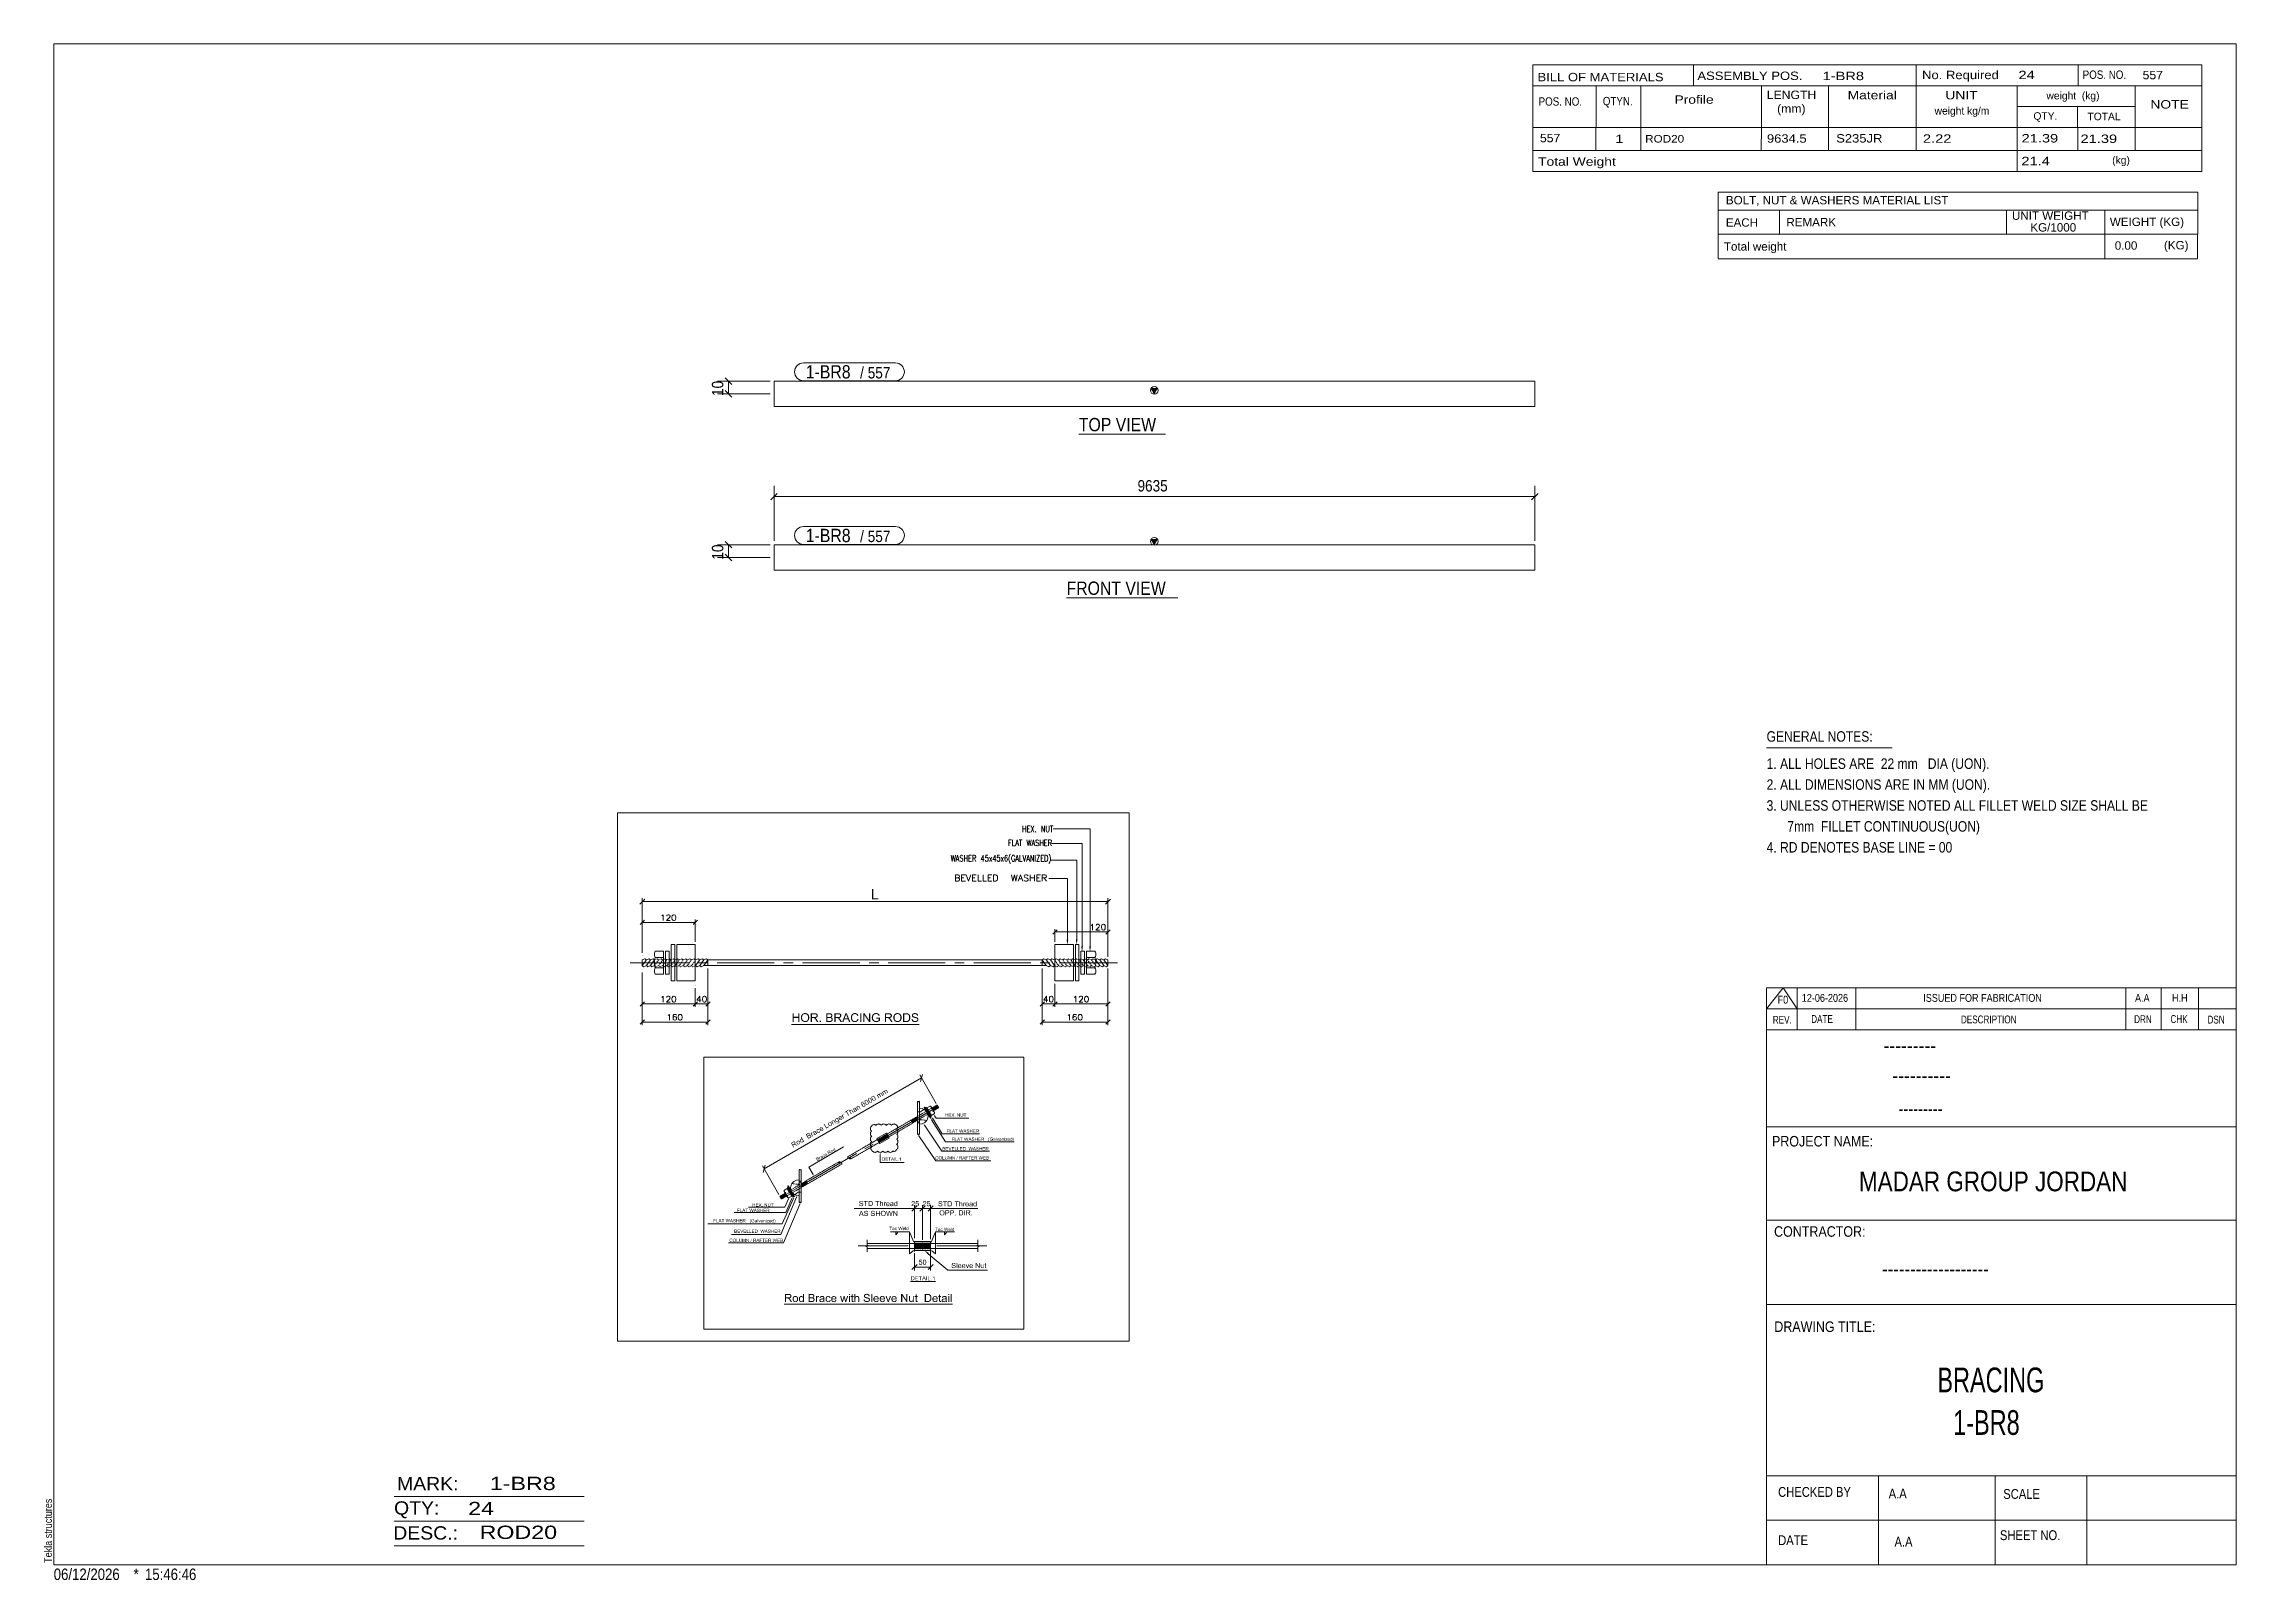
# Model space of a CAD drawing. Header units: millimetres. Extents: x 2 to 579, y 1 to 405.
import ezdxf

# ---------------------------------------------------------------- set-up
doc = ezdxf.new("R2010")
doc.units = ezdxf.units.MM
doc.linetypes.add('XKITLINE00', pattern=[0])
for name, color, linetype, lineweight in [('Dimensions', 7, 'Continuous', 0), ('DrawingSheet', 5, 'Continuous', 0), ('GraphicObject', 6, 'Continuous', 0), ('LinkedObject', 7, 'Continuous', 0), ('OtherObjectType', 7, 'Continuous', 0), ('Part', 2, 'Continuous', 0), ('PartMark', 7, 'Continuous', 0)]:
    doc.layers.add(name, color=color, linetype=linetype, lineweight=lineweight)
doc.styles.add('@ARIAL_UNICODE_MS_BOLD', font='ARIAL.TTF')
doc.styles.add('ARIAL', font='ARIAL.TTF')
doc.styles.add('ARIAL_NARROW', font='ARIALN.TTF')
doc.styles.add('COMIC_SANS_MS_BOLD', font='COMICBD.TTF')
doc.styles.add('SWIS721_EX_BT', font='ARIAL.TTF')
doc.styles.add('SWISSE', font='ARIAL.TTF')

# ---------------------------------------------------------------- blocks, each defined once
blk = doc.blocks.new('*A1')
at = {"layer": 'Part'}
blk.add_hatch(color=2, dxfattribs=at).paths.add_polyline_path([(293.65, 274.66), (295.25, 274.66), (294.45, 273.26)], flags=17)
at = {"layer": 'Part', "color": 2, "linetype": 'XKITLINE00', "lineweight": 0}
for p, q in [((194.45, 273.26), (294.45, 273.26)), ((194.45, 266.59), (194.45, 273.26)), ((294.45, 273.26), (293.65, 274.66)), ((293.65, 274.66), (295.25, 274.66)), ((295.25, 274.66), (294.45, 273.26)), ((294.55, 273.26), (394.55, 273.26)), ((394.55, 273.26), (394.55, 272.28)), ((394.55, 272.28), (394.55, 266.59)), ((294.45, 266.59), (194.45, 266.59)), ((394.55, 266.59), (294.55, 266.59))]:
    blk.add_line(p, q, dxfattribs=at)
blk.add_circle((294.45, 274.16), 1, dxfattribs=at)
blk = doc.blocks.new('*A2')
at = {"layer": 'Part'}
blk.add_hatch(color=2, dxfattribs=at).paths.add_polyline_path([(293.65, 314.36), (295.25, 314.36), (294.45, 312.96)], flags=17)
at = {"layer": 'Part', "color": 2, "linetype": 'XKITLINE00', "lineweight": 0}
for p, q in [((294.45, 316.29), (194.45, 316.29)), ((194.45, 316.29), (194.45, 309.62)), ((294.45, 312.96), (293.65, 314.36)), ((293.65, 314.36), (295.25, 314.36)), ((295.25, 314.36), (294.45, 312.96)), ((394.55, 316.29), (294.55, 316.29)), ((394.55, 316.29), (394.55, 309.62)), ((194.45, 309.62), (294.45, 309.62)), ((294.55, 309.62), (394.55, 309.62))]:
    blk.add_line(p, q, dxfattribs=at)
blk.add_circle((294.45, 313.86), 1, dxfattribs=at)
blk = doc.blocks.new('*A3')
at = {"layer": 'GraphicObject', "color": 3, "linetype": 'XKITLINE00', "lineweight": 0}
for p, q in [((287.84, 202.79), (153.28, 202.79)), ((153.28, 202.79), (153.28, 63.84)), ((287.84, 63.84), (287.84, 202.79)), ((153.28, 63.84), (287.84, 63.84))]:
    blk.add_line(p, q, dxfattribs=at)
blk = doc.blocks.new('*A4')
at = {"layer": 'LinkedObject'}
for color, points in [(7, [(220.53, 182.69), (220.18, 179.99), (220.18, 182.69)]), (7, [(220.53, 180.31), (220.18, 179.99), (220.53, 182.69)]), (7, [(220.18, 179.99), (220.53, 180.31), (221.86, 179.99)]), (7, [(221.86, 179.99), (220.53, 180.31), (221.86, 180.31)]), (1, [(271.83, 169.4), (271.6, 168.05), (271.38, 169.4)]), (1, [(274.27, 169.46), (274.04, 168.11), (273.82, 169.46)]), (1, [(275.68, 167.62), (275.46, 166.27), (275.23, 167.62)]), (1, [(277.78, 167.66), (277.55, 166.31), (277.33, 167.66)]), (7, [(199.62, 149.11), (199.32, 147.76), (199.32, 150.05)]), (7, [(199.62, 149.11), (199.32, 150.05), (199.62, 150.05)]), (7, [(201.11, 150.05), (200.81, 149.11), (200.81, 150.05)]), (7, [(200.81, 148.84), (200.81, 149.11), (201.11, 150.05)]), (7, [(200.81, 148.84), (201.11, 150.05), (201.11, 147.76)]), (7, [(202.38, 150.09), (201.83, 149.77), (201.98, 149.93)]), (7, [(202.62, 150.09), (201.83, 149.77), (202.38, 150.09)]), (7, [(202.46, 149.83), (201.83, 149.77), (202.62, 150.09)]), (7, [(202.46, 149.83), (202.62, 150.09), (202.62, 149.83)]), (7, [(202.62, 150.09), (202.73, 149.83), (202.62, 149.83)]), (7, [(203.06, 150.01), (202.62, 150.09), (202.78, 150.09)]), (7, [(203.19, 149.94), (202.62, 150.09), (203.06, 150.01)]), (7, [(202.94, 149.77), (202.62, 150.09), (203.19, 149.94)]), (7, [(202.73, 149.83), (202.62, 150.09), (202.94, 149.77)]), (7, [(202.94, 149.77), (203.19, 149.94), (203.03, 149.71)]), (7, [(203.19, 149.94), (203.12, 149.66), (203.03, 149.71)]), (7, [(203.12, 149.66), (203.19, 149.94), (203.26, 149.5)]), (7, [(203.51, 149.65), (203.19, 149.94), (203.32, 149.86)]), (7, [(203.58, 149.52), (203.19, 149.94), (203.51, 149.65)]), (7, [(203.26, 149.5), (203.19, 149.94), (203.58, 149.52)]), (7, [(204.41, 149.04), (204.11, 147.76), (204.11, 150.05)]), (7, [(204.11, 150.05), (204.41, 149.8), (204.41, 149.04)]), (7, [(205.13, 149.8), (204.11, 150.05), (205.12, 150.05)]), (7, [(204.41, 149.8), (204.11, 150.05), (205.13, 149.8)]), (7, [(205.12, 150.05), (205.26, 149.8), (205.13, 149.8)]), (7, [(205.5, 150.02), (205.12, 150.05), (205.27, 150.05)]), (7, [(205.58, 149.99), (205.12, 150.05), (205.5, 150.02)]), (7, [(205.44, 149.75), (205.12, 150.05), (205.58, 149.99)]), (7, [(205.26, 149.8), (205.12, 150.05), (205.44, 149.75)]), (7, [(205.58, 149.99), (205.5, 149.69), (205.44, 149.75)]), (7, [(205.66, 149.96), (205.5, 149.69), (205.58, 149.99)]), (7, [(205.5, 149.69), (205.66, 149.96), (205.56, 149.64)]), (7, [(205.56, 149.64), (205.66, 149.96), (205.83, 149.77)]), (7, [(205.83, 149.77), (205.66, 149.96), (205.79, 149.85)]), (7, [(208.17, 150.05), (208.47, 148.82), (208.17, 147.76)]), (7, [(208.47, 149.09), (208.47, 148.82), (208.17, 150.05)]), (7, [(208.17, 150.05), (208.47, 149.78), (208.47, 149.09)]), (7, [(208.93, 149.78), (208.17, 150.05), (209.03, 150.05)]), (7, [(208.47, 149.78), (208.17, 150.05), (208.93, 149.78)]), (7, [(208.93, 149.78), (209.03, 150.05), (209.05, 149.78)]), (7, [(209.03, 150.05), (209.22, 149.76), (209.05, 149.78)]), (7, [(209.16, 150.05), (209.22, 149.76), (209.03, 150.05)]), (7, [(209.37, 150.02), (209.22, 149.76), (209.16, 150.05)]), (7, [(209.22, 149.76), (209.37, 150.02), (209.28, 149.75)]), (7, [(209.28, 149.75), (209.37, 150.02), (209.33, 149.73)]), (7, [(209.33, 149.73), (209.37, 150.02), (209.45, 149.98)]), (7, [(209.45, 149.98), (209.4, 149.67), (209.33, 149.73)]), (7, [(209.52, 149.95), (209.4, 149.67), (209.45, 149.98)]), (7, [(209.65, 149.84), (209.4, 149.67), (209.52, 149.95)]), (7, [(210.62, 149.04), (210.31, 147.76), (210.31, 150.05)]), (7, [(210.31, 150.05), (210.62, 149.8), (210.62, 149.04)]), (7, [(211.34, 149.8), (210.31, 150.05), (211.33, 150.05)]), (7, [(210.62, 149.8), (210.31, 150.05), (211.34, 149.8)]), (7, [(211.33, 150.05), (211.47, 149.8), (211.34, 149.8)]), (7, [(211.71, 150.02), (211.33, 150.05), (211.48, 150.05)]), (7, [(211.79, 149.99), (211.33, 150.05), (211.71, 150.02)]), (7, [(211.65, 149.75), (211.33, 150.05), (211.79, 149.99)]), (7, [(211.47, 149.8), (211.33, 150.05), (211.65, 149.75)]), (7, [(211.79, 149.99), (211.71, 149.69), (211.65, 149.75)]), (7, [(211.87, 149.96), (211.71, 149.69), (211.79, 149.99)]), (7, [(211.71, 149.69), (211.87, 149.96), (211.77, 149.64)]), (7, [(211.77, 149.64), (211.87, 149.96), (212.04, 149.77)]), (7, [(212.04, 149.77), (211.87, 149.96), (212, 149.85)]), (7, [(213.24, 150.05), (213.27, 149.37), (212.36, 147.76)]), (7, [(213.27, 149.37), (213.24, 150.05), (213.31, 149.48)]), (7, [(213.31, 149.48), (213.24, 150.05), (213.37, 149.7)]), (7, [(213.37, 149.7), (213.24, 150.05), (213.4, 149.81)]), (7, [(213.57, 150.05), (213.4, 149.81), (213.24, 150.05)]), (7, [(213.4, 149.81), (213.57, 150.05), (213.42, 149.72)]), (7, [(213.42, 149.72), (213.57, 150.05), (213.5, 149.48)]), (7, [(213.5, 149.48), (213.57, 150.05), (213.56, 149.33)]), (7, [(213.56, 149.33), (213.57, 150.05), (213.8, 148.7)]), (7, [(213.8, 148.7), (213.57, 150.05), (213.89, 148.46)]), (7, [(213.89, 148.46), (213.57, 150.05), (214.5, 147.76)]), (7, [(215.18, 149.95), (215.2, 149.64), (215.06, 149.88)]), (7, [(215.31, 150.02), (215.6, 149.83), (215.18, 149.95)]), (7, [(215.18, 149.95), (215.6, 149.83), (215.38, 149.77)]), (7, [(215.2, 149.64), (215.18, 149.95), (215.29, 149.7)]), (7, [(215.29, 149.7), (215.18, 149.95), (215.38, 149.77)]), (7, [(215.58, 150.09), (215.6, 149.83), (215.31, 150.02)]), (7, [(215.74, 150.09), (215.6, 149.83), (215.58, 150.09)]), (7, [(215.6, 149.83), (215.74, 150.09), (215.73, 149.83)]), (7, [(215.74, 150.09), (215.84, 149.83), (215.73, 149.83)]), (7, [(216.19, 150), (215.74, 150.09), (215.91, 150.09)]), (7, [(216.31, 149.91), (215.74, 150.09), (216.19, 150)]), (7, [(216.03, 149.77), (215.74, 150.09), (216.31, 149.91)]), (7, [(215.84, 149.83), (215.74, 150.09), (216.03, 149.77)]), (7, [(217.4, 150.05), (217.1, 147.76), (217.1, 150.05)]), (7, [(217.4, 147.76), (217.1, 147.76), (217.4, 150.05)]), (7, [(217.93, 150.05), (218.22, 149.56), (217.93, 147.76)]), (7, [(218.22, 149.56), (217.93, 150.05), (218.24, 150.05)]), (7, [(218.22, 149.56), (218.24, 150.05), (219.42, 147.76)]), (7, [(219.42, 147.76), (218.24, 150.05), (219.44, 148.26)]), (7, [(219.73, 150.05), (219.44, 148.26), (219.44, 150.05)]), (7, [(219.73, 147.76), (219.44, 148.26), (219.73, 150.05)]), (7, [(220.71, 149.95), (220.3, 149.52), (220.57, 149.88)]), (7, [(220.88, 149.74), (220.3, 149.52), (220.71, 149.95)]), (7, [(221.14, 150.09), (220.71, 149.95), (220.84, 150.02)]), (7, [(221.21, 149.83), (220.71, 149.95), (221.14, 150.09)]), (7, [(220.71, 149.95), (220.95, 149.77), (220.88, 149.74)]), (7, [(220.95, 149.77), (220.71, 149.95), (221.03, 149.8)]), (7, [(221.03, 149.8), (220.71, 149.95), (221.21, 149.83)]), (7, [(221.31, 149.83), (221.14, 150.09), (221.31, 150.09)]), (7, [(221.21, 149.83), (221.14, 150.09), (221.31, 149.83)]), (7, [(221.31, 150.09), (221.4, 149.83), (221.31, 149.83)]), (7, [(221.43, 150.09), (221.4, 149.83), (221.31, 150.09)]), (7, [(221.4, 149.83), (221.43, 150.09), (221.55, 149.8)]), (7, [(221.76, 150.01), (221.43, 150.09), (221.66, 150.05)]), (7, [(221.55, 149.8), (221.43, 150.09), (221.76, 150.01)]), (7, [(221.55, 149.8), (221.76, 150.01), (221.62, 149.77)]), (7, [(221.76, 150.01), (221.7, 149.74), (221.62, 149.77)]), (7, [(221.7, 149.74), (221.76, 150.01), (221.8, 149.66)]), (7, [(222.01, 149.86), (221.76, 150.01), (221.86, 149.97)]), (7, [(222.07, 149.79), (221.76, 150.01), (222.01, 149.86)]), (7, [(221.8, 149.66), (221.76, 150.01), (222.07, 149.79)]), (7, [(223.92, 149.04), (223.62, 147.76), (223.62, 150.05)]), (7, [(223.62, 150.05), (223.92, 149.8), (223.92, 149.04)]), (7, [(224.64, 149.8), (223.62, 150.05), (224.63, 150.05)]), (7, [(223.92, 149.8), (223.62, 150.05), (224.64, 149.8)]), (7, [(224.63, 150.05), (224.77, 149.8), (224.64, 149.8)]), (7, [(225.01, 150.02), (224.63, 150.05), (224.78, 150.05)]), (7, [(225.09, 149.99), (224.63, 150.05), (225.01, 150.02)]), (7, [(224.95, 149.75), (224.63, 150.05), (225.09, 149.99)]), (7, [(224.77, 149.8), (224.63, 150.05), (224.95, 149.75)]), (7, [(225.09, 149.99), (225.01, 149.69), (224.95, 149.75)]), (7, [(225.17, 149.96), (225.01, 149.69), (225.09, 149.99)]), (7, [(225.01, 149.69), (225.17, 149.96), (225.07, 149.64)]), (7, [(225.07, 149.64), (225.17, 149.96), (225.35, 149.77)]), (7, [(225.35, 149.77), (225.17, 149.96), (225.3, 149.85)]), (7, [(226.68, 150.09), (226.13, 149.77), (226.28, 149.93)]), (7, [(226.92, 150.09), (226.13, 149.77), (226.68, 150.09)]), (7, [(226.76, 149.83), (226.13, 149.77), (226.92, 150.09)]), (7, [(226.76, 149.83), (226.92, 150.09), (226.92, 149.83)]), (7, [(226.92, 150.09), (227.03, 149.83), (226.92, 149.83)]), (7, [(227.36, 150.01), (226.92, 150.09), (227.08, 150.09)]), (7, [(227.49, 149.94), (226.92, 150.09), (227.36, 150.01)]), (7, [(227.24, 149.77), (226.92, 150.09), (227.49, 149.94)]), (7, [(227.03, 149.83), (226.92, 150.09), (227.24, 149.77)]), (7, [(227.24, 149.77), (227.49, 149.94), (227.33, 149.71)]), (7, [(227.49, 149.94), (227.42, 149.66), (227.33, 149.71)]), (7, [(227.42, 149.66), (227.49, 149.94), (227.56, 149.5)]), (7, [(227.81, 149.65), (227.49, 149.94), (227.62, 149.86)]), (7, [(227.88, 149.52), (227.49, 149.94), (227.81, 149.65)]), (7, [(227.56, 149.5), (227.49, 149.94), (227.88, 149.52)]), (7, [(228.4, 150.05), (228.7, 149.78), (228.4, 147.76)]), (7, [(229.18, 149.78), (228.4, 150.05), (229.19, 150.05)]), (7, [(228.7, 149.78), (228.4, 150.05), (229.18, 149.78)]), (7, [(229.19, 150.05), (229.32, 149.78), (229.18, 149.78)]), (7, [(229.32, 150.05), (229.32, 149.78), (229.19, 150.05)]), (7, [(229.32, 150.05), (229.51, 149.76), (229.32, 149.78)]), (7, [(229.53, 150.03), (229.51, 149.76), (229.32, 150.05)]), (7, [(229.6, 150.02), (229.51, 149.76), (229.53, 150.03)]), (7, [(229.6, 150.02), (229.58, 149.73), (229.51, 149.76)]), (7, [(229.58, 149.73), (229.6, 150.02), (229.66, 149.7)]), (7, [(229.86, 149.91), (229.6, 150.02), (229.69, 150)]), (7, [(229.93, 149.85), (229.6, 150.02), (229.86, 149.91)]), (7, [(229.8, 149.57), (229.6, 150.02), (229.93, 149.85)]), (7, [(229.66, 149.7), (229.6, 150.02), (229.8, 149.57)]), (7, [(230.98, 149.97), (231.11, 149.72), (230.84, 149.86)]), (7, [(231.17, 149.77), (230.98, 149.97), (231.08, 150.01)]), (7, [(231.11, 149.72), (230.98, 149.97), (231.17, 149.77)]), (7, [(231.17, 150.05), (231.37, 149.82), (231.08, 150.01)]), (7, [(231.08, 150.01), (231.37, 149.82), (231.17, 149.77)]), (7, [(231.38, 150.09), (231.37, 149.82), (231.17, 150.05)]), (7, [(231.49, 150.09), (231.37, 149.82), (231.38, 150.09)]), (7, [(231.37, 149.82), (231.49, 150.09), (231.51, 149.82)]), (7, [(231.49, 150.09), (231.64, 149.82), (231.51, 149.82)]), (7, [(231.85, 150.05), (231.49, 150.09), (231.62, 150.09)]), (7, [(231.94, 150.01), (231.49, 150.09), (231.85, 150.05)]), (7, [(231.84, 149.77), (231.49, 150.09), (231.94, 150.01)]), (7, [(231.64, 149.82), (231.49, 150.09), (231.84, 149.77)]), (7, [(231.94, 150.01), (231.9, 149.71), (231.84, 149.77)]), (7, [(232.04, 149.97), (231.9, 149.71), (231.94, 150.01)]), (7, [(231.9, 149.71), (232.04, 149.97), (231.97, 149.66)]), (7, [(231.97, 149.66), (232.04, 149.97), (232.24, 149.77)]), (7, [(232.24, 149.77), (232.04, 149.97), (232.19, 149.85)]), (7, [(199.62, 148.84), (199.32, 147.76), (199.62, 149.11)]), (7, [(199.32, 147.76), (199.62, 148.84), (199.62, 147.76)]), (7, [(199.62, 149.11), (200.81, 148.84), (199.62, 148.84)]), (7, [(200.81, 149.11), (200.81, 148.84), (199.62, 149.11)]), (7, [(200.81, 148.84), (201.11, 147.76), (200.81, 147.76)]), (7, [(201.83, 149.77), (201.52, 148.88), (201.68, 149.61)]), (7, [(201.95, 149.5), (201.52, 148.88), (201.83, 149.77)]), (7, [(201.68, 149.61), (201.52, 148.88), (201.52, 149.16)]), (7, [(201.83, 149.13), (201.52, 148.88), (201.95, 149.5)]), (7, [(201.52, 148.88), (201.83, 149.13), (201.83, 148.87)]), (7, [(201.52, 148.88), (201.83, 148.67), (201.52, 148.73)]), (7, [(201.83, 148.67), (201.52, 148.88), (201.83, 148.87)]), (7, [(201.52, 148.73), (201.83, 148.67), (201.59, 148.44)]), (7, [(201.59, 148.44), (201.83, 148.67), (201.65, 148.31)]), (7, [(201.65, 148.31), (201.83, 148.67), (201.95, 148.34)]), (7, [(201.95, 148.34), (201.91, 147.96), (201.65, 148.31)]), (7, [(201.65, 148.31), (201.91, 147.96), (201.72, 148.17)]), (7, [(202.18, 149.72), (201.83, 149.77), (202.46, 149.83)]), (7, [(201.83, 149.77), (202.18, 149.72), (202.07, 149.61)]), (7, [(201.95, 149.5), (201.83, 149.77), (202.07, 149.61)]), (7, [(202.06, 148.22), (201.91, 147.96), (201.95, 148.34)]), (7, [(201.91, 147.96), (202.06, 148.22), (202.04, 147.88)]), (7, [(202.04, 147.88), (202.06, 148.22), (202.17, 148.1)]), (7, [(202.17, 148.1), (202.62, 147.72), (202.04, 147.88)]), (7, [(202.04, 147.88), (202.62, 147.72), (202.17, 147.8)]), (7, [(202.45, 147.98), (202.62, 147.72), (202.17, 148.1)]), (7, [(202.17, 147.8), (202.62, 147.72), (202.45, 147.72)]), (7, [(202.62, 147.72), (202.45, 147.98), (202.61, 147.98)]), (7, [(202.79, 147.98), (202.62, 147.72), (202.61, 147.98)]), (7, [(202.62, 147.72), (202.79, 147.98), (202.77, 147.72)]), (7, [(202.77, 147.72), (202.79, 147.98), (203.04, 147.8)]), (7, [(203.17, 147.87), (202.79, 147.98), (203.07, 148.1)]), (7, [(203.04, 147.8), (202.79, 147.98), (203.17, 147.87)]), (7, [(203.18, 148.22), (203.3, 147.94), (203.07, 148.1)]), (7, [(203.07, 148.1), (203.3, 147.94), (203.17, 147.87)]), (7, [(203.57, 148.28), (203.18, 148.22), (203.29, 148.34)]), (7, [(203.5, 148.14), (203.18, 148.22), (203.57, 148.28)]), (7, [(203.3, 147.94), (203.18, 148.22), (203.5, 148.14)]), (7, [(203.26, 149.5), (203.58, 149.52), (203.3, 149.39)]), (7, [(203.29, 148.34), (203.71, 148.9), (203.57, 148.28)]), (7, [(203.4, 148.68), (203.71, 148.9), (203.29, 148.34)]), (7, [(203.58, 149.52), (203.35, 149.29), (203.3, 149.39)]), (7, [(203.35, 149.29), (203.58, 149.52), (203.4, 149.04)]), (7, [(203.4, 149.04), (203.58, 149.52), (203.71, 149.07)]), (7, [(203.4, 148.9), (203.71, 149.07), (203.71, 148.9)]), (7, [(203.4, 149.04), (203.71, 149.07), (203.4, 148.9)]), (7, [(203.71, 148.9), (203.4, 148.68), (203.4, 148.9)]), (7, [(203.57, 148.28), (203.71, 148.9), (203.64, 148.42)]), (7, [(203.71, 149.07), (203.58, 149.52), (203.64, 149.38)]), (7, [(203.64, 148.42), (203.71, 148.9), (203.71, 148.73)]), (7, [(204.41, 149.04), (204.41, 148.78), (204.11, 147.76)]), (7, [(204.11, 147.76), (204.41, 148.78), (204.41, 147.76)]), (7, [(204.76, 148.78), (204.41, 149.04), (205.06, 149.04)]), (7, [(204.41, 148.78), (204.41, 149.04), (204.76, 148.78)]), (7, [(204.76, 148.78), (205.06, 149.04), (204.82, 148.78)]), (7, [(204.82, 148.78), (205.06, 149.04), (204.9, 148.77)]), (7, [(204.9, 148.77), (205.06, 149.04), (204.93, 148.77)]), (7, [(204.93, 148.77), (205.06, 149.04), (204.96, 148.76)]), (7, [(204.96, 148.76), (205.06, 149.04), (205.03, 148.73)]), (7, [(205.03, 148.73), (205.06, 149.04), (205.16, 149.04)]), (7, [(205.03, 148.73), (205.16, 149.04), (205.06, 148.71)]), (7, [(205.16, 149.04), (205.29, 148.8), (205.06, 148.71)]), (7, [(205.06, 148.71), (205.29, 148.8), (205.1, 148.69)]), (7, [(205.29, 148.8), (205.17, 148.61), (205.1, 148.69)]), (7, [(205.32, 149.06), (205.29, 148.8), (205.16, 149.04)]), (7, [(205.35, 148.78), (205.17, 148.61), (205.29, 148.8)]), (7, [(205.17, 148.61), (205.35, 148.78), (205.22, 148.55)]), (7, [(205.22, 148.55), (205.35, 148.78), (205.26, 148.5)]), (7, [(205.26, 148.5), (205.35, 148.78), (205.47, 148.69)]), (7, [(205.47, 148.69), (205.37, 148.34), (205.26, 148.5)]), (7, [(205.29, 148.8), (205.32, 149.06), (205.45, 148.83)]), (7, [(205.38, 149.09), (205.77, 149.02), (205.32, 149.06)]), (7, [(205.69, 148.93), (205.32, 149.06), (205.77, 149.02)]), (7, [(205.45, 148.83), (205.32, 149.06), (205.69, 148.93)]), (7, [(205.47, 148.69), (205.35, 148.78), (205.44, 148.72)]), (7, [(205.54, 148.63), (205.37, 148.34), (205.47, 148.69)]), (7, [(205.66, 148.48), (205.37, 148.34), (205.54, 148.63)]), (7, [(205.37, 148.34), (205.66, 148.48), (205.43, 148.24)]), (7, [(205.44, 149.11), (205.77, 149.02), (205.38, 149.09)]), (7, [(205.43, 148.24), (205.66, 148.48), (205.72, 148.39)]), (7, [(205.43, 148.24), (205.72, 148.39), (205.74, 147.76)]), (7, [(205.77, 149.02), (205.44, 149.11), (205.53, 149.18)]), (7, [(205.56, 149.22), (205.77, 149.02), (205.53, 149.18)]), (7, [(205.83, 149.77), (205.62, 149.51), (205.56, 149.64)]), (7, [(205.59, 149.27), (205.77, 149.02), (205.56, 149.22)]), (7, [(205.59, 149.27), (205.93, 149.43), (205.77, 149.02)]), (7, [(205.62, 149.37), (205.93, 149.43), (205.59, 149.27)]), (7, [(205.88, 149.69), (205.62, 149.51), (205.83, 149.77)]), (7, [(205.93, 149.52), (205.62, 149.51), (205.88, 149.69)]), (7, [(205.93, 149.43), (205.62, 149.51), (205.93, 149.52)]), (7, [(205.62, 149.51), (205.93, 149.43), (205.62, 149.43)]), (7, [(205.93, 149.43), (205.62, 149.37), (205.62, 149.43)]), (7, [(205.74, 147.76), (205.72, 148.39), (206.11, 147.76)]), (7, [(205.77, 149.02), (205.93, 149.43), (205.85, 149.1)]), (7, [(205.85, 149.1), (205.93, 149.43), (205.93, 149.31)]), (7, [(206.77, 148.08), (206.45, 147.76), (206.45, 148.08)]), (7, [(206.77, 147.76), (206.45, 147.76), (206.77, 148.08)]), (7, [(208.17, 147.76), (208.47, 148.82), (208.47, 148.03)]), (7, [(208.47, 148.03), (209.04, 147.76), (208.17, 147.76)]), (7, [(209, 148.82), (208.47, 149.09), (208.96, 149.09)]), (7, [(208.47, 148.82), (208.47, 149.09), (209, 148.82)]), (7, [(209.04, 148.03), (209.04, 147.76), (208.47, 148.03)]), (7, [(209.11, 148.82), (208.96, 149.09), (209.06, 149.09)]), (7, [(209, 148.82), (208.96, 149.09), (209.11, 148.82)]), (7, [(209.04, 148.03), (209.15, 147.76), (209.04, 147.76)]), (7, [(209.11, 148.03), (209.15, 147.76), (209.04, 148.03)]), (7, [(209.21, 149.1), (209.46, 148.98), (209.06, 149.09)]), (7, [(209.06, 149.09), (209.46, 148.98), (209.11, 148.82)]), (7, [(209.11, 148.82), (209.46, 148.98), (209.28, 148.8)]), (7, [(209.22, 148.04), (209.33, 147.78), (209.11, 148.03)]), (7, [(209.11, 148.03), (209.33, 147.78), (209.15, 147.76)]), (7, [(209.25, 149.12), (209.54, 149.02), (209.21, 149.1)]), (7, [(209.46, 148.98), (209.21, 149.1), (209.54, 149.02)]), (7, [(209.25, 148.04), (209.33, 147.78), (209.22, 148.04)]), (7, [(209.31, 149.13), (209.54, 149.02), (209.25, 149.12)]), (7, [(209.41, 147.8), (209.25, 148.04), (209.3, 148.05)]), (7, [(209.33, 147.78), (209.25, 148.04), (209.41, 147.8)]), (7, [(209.46, 148.98), (209.33, 148.78), (209.28, 148.8)]), (7, [(209.39, 148.09), (209.66, 147.92), (209.3, 148.05)]), (7, [(209.3, 148.05), (209.66, 147.92), (209.41, 147.8)]), (7, [(209.4, 149.19), (209.54, 149.02), (209.31, 149.13)]), (7, [(209.33, 148.78), (209.46, 148.98), (209.39, 148.76)]), (7, [(209.39, 148.76), (209.46, 148.98), (209.48, 148.7)]), (7, [(209.42, 148.11), (209.66, 147.92), (209.39, 148.09)]), (7, [(209.69, 149.77), (209.4, 149.67), (209.65, 149.84)]), (7, [(209.4, 149.67), (209.69, 149.77), (209.43, 149.63)]), (7, [(209.7, 149.19), (209.4, 149.19), (209.46, 149.27)]), (7, [(209.66, 149.12), (209.4, 149.19), (209.7, 149.19)]), (7, [(209.54, 149.02), (209.4, 149.19), (209.66, 149.12)]), (7, [(209.41, 147.8), (209.66, 147.92), (209.48, 147.82)]), (7, [(209.66, 147.92), (209.42, 148.11), (209.46, 148.13)]), (7, [(209.69, 149.77), (209.46, 149.59), (209.43, 149.63)]), (7, [(209.46, 149.59), (209.69, 149.77), (209.49, 149.49)]), (7, [(209.46, 149.27), (209.78, 149.47), (209.7, 149.19)]), (7, [(209.49, 149.37), (209.78, 149.47), (209.46, 149.27)]), (7, [(209.73, 148.85), (209.46, 148.98), (209.57, 148.95)]), (7, [(209.48, 148.7), (209.46, 148.98), (209.73, 148.85)]), (7, [(209.51, 148.19), (209.83, 148.13), (209.46, 148.13)]), (7, [(209.46, 148.13), (209.83, 148.13), (209.66, 147.92)]), (7, [(209.48, 148.7), (209.73, 148.85), (209.52, 148.65)]), (7, [(209.48, 147.82), (209.66, 147.92), (209.61, 147.88)]), (7, [(209.49, 149.49), (209.69, 149.77), (209.78, 149.47)]), (7, [(209.78, 149.47), (209.49, 149.43), (209.49, 149.49)]), (7, [(209.49, 149.43), (209.78, 149.47), (209.49, 149.37)]), (7, [(209.54, 148.23), (209.83, 148.13), (209.51, 148.19)]), (7, [(209.52, 148.65), (209.73, 148.85), (209.55, 148.6)]), (7, [(209.83, 148.13), (209.54, 148.23), (209.56, 148.28)]), (7, [(209.55, 148.6), (209.73, 148.85), (209.78, 148.77)]), (7, [(209.78, 148.77), (209.58, 148.49), (209.55, 148.6)]), (7, [(209.56, 148.28), (209.89, 148.43), (209.83, 148.13)]), (7, [(209.58, 148.37), (209.89, 148.43), (209.56, 148.28)]), (7, [(209.84, 148.7), (209.58, 148.49), (209.78, 148.77)]), (7, [(209.89, 148.53), (209.58, 148.49), (209.84, 148.7)]), (7, [(209.89, 148.43), (209.58, 148.49), (209.89, 148.53)]), (7, [(209.58, 148.49), (209.89, 148.43), (209.58, 148.43)]), (7, [(209.89, 148.43), (209.58, 148.37), (209.58, 148.43)]), (7, [(209.66, 147.92), (209.83, 148.13), (209.71, 147.95)]), (7, [(209.78, 149.54), (209.69, 149.77), (209.74, 149.7)]), (7, [(209.78, 149.47), (209.69, 149.77), (209.78, 149.54)]), (7, [(209.7, 149.19), (209.78, 149.47), (209.74, 149.25)]), (7, [(209.71, 147.95), (209.83, 148.13), (209.79, 148.06)]), (7, [(209.74, 149.25), (209.78, 149.47), (209.78, 149.39)]), (7, [(209.83, 148.13), (209.89, 148.43), (209.86, 148.2)]), (7, [(209.86, 148.2), (209.89, 148.43), (209.89, 148.35)]), (7, [(210.62, 149.04), (210.62, 148.78), (210.31, 147.76)]), (7, [(210.31, 147.76), (210.62, 148.78), (210.62, 147.76)]), (7, [(210.97, 148.78), (210.62, 149.04), (211.27, 149.04)]), (7, [(210.62, 148.78), (210.62, 149.04), (210.97, 148.78)]), (7, [(210.97, 148.78), (211.27, 149.04), (211.02, 148.78)]), (7, [(211.02, 148.78), (211.27, 149.04), (211.11, 148.77)]), (7, [(211.11, 148.77), (211.27, 149.04), (211.13, 148.77)]), (7, [(211.13, 148.77), (211.27, 149.04), (211.17, 148.76)]), (7, [(211.17, 148.76), (211.27, 149.04), (211.24, 148.73)]), (7, [(211.24, 148.73), (211.27, 149.04), (211.37, 149.04)]), (7, [(211.24, 148.73), (211.37, 149.04), (211.27, 148.71)]), (7, [(211.37, 149.04), (211.5, 148.8), (211.27, 148.71)]), (7, [(211.27, 148.71), (211.5, 148.8), (211.31, 148.69)]), (7, [(211.5, 148.8), (211.38, 148.61), (211.31, 148.69)]), (7, [(211.53, 149.06), (211.5, 148.8), (211.37, 149.04)]), (7, [(211.56, 148.78), (211.38, 148.61), (211.5, 148.8)]), (7, [(211.38, 148.61), (211.56, 148.78), (211.43, 148.55)]), (7, [(211.43, 148.55), (211.56, 148.78), (211.47, 148.5)]), (7, [(211.47, 148.5), (211.56, 148.78), (211.68, 148.69)]), (7, [(211.68, 148.69), (211.58, 148.34), (211.47, 148.5)]), (7, [(211.5, 148.8), (211.53, 149.06), (211.66, 148.83)]), (7, [(211.59, 149.09), (211.98, 149.02), (211.53, 149.06)]), (7, [(211.9, 148.93), (211.53, 149.06), (211.98, 149.02)]), (7, [(211.66, 148.83), (211.53, 149.06), (211.9, 148.93)]), (7, [(211.68, 148.69), (211.56, 148.78), (211.65, 148.72)]), (7, [(211.74, 148.63), (211.58, 148.34), (211.68, 148.69)]), (7, [(211.87, 148.48), (211.58, 148.34), (211.74, 148.63)]), (7, [(211.58, 148.34), (211.87, 148.48), (211.64, 148.24)]), (7, [(211.65, 149.11), (211.98, 149.02), (211.59, 149.09)]), (7, [(211.64, 148.24), (211.87, 148.48), (211.93, 148.39)]), (7, [(211.64, 148.24), (211.93, 148.39), (211.95, 147.76)]), (7, [(211.98, 149.02), (211.65, 149.11), (211.74, 149.18)]), (7, [(211.77, 149.22), (211.98, 149.02), (211.74, 149.18)]), (7, [(212.04, 149.77), (211.83, 149.51), (211.77, 149.64)]), (7, [(211.8, 149.27), (211.98, 149.02), (211.77, 149.22)]), (7, [(211.8, 149.27), (212.14, 149.43), (211.98, 149.02)]), (7, [(211.83, 149.37), (212.14, 149.43), (211.8, 149.27)]), (7, [(212.09, 149.69), (211.83, 149.51), (212.04, 149.77)]), (7, [(212.14, 149.52), (211.83, 149.51), (212.09, 149.69)]), (7, [(212.14, 149.43), (211.83, 149.51), (212.14, 149.52)]), (7, [(211.83, 149.51), (212.14, 149.43), (211.83, 149.43)]), (7, [(212.14, 149.43), (211.83, 149.37), (211.83, 149.43)]), (7, [(211.95, 147.76), (211.93, 148.39), (212.32, 147.76)]), (7, [(211.98, 149.02), (212.14, 149.43), (212.06, 149.1)]), (7, [(212.06, 149.1), (212.14, 149.43), (212.14, 149.31)]), (7, [(212.36, 147.76), (213.27, 149.37), (213.02, 148.7)]), (7, [(212.93, 148.46), (212.36, 147.76), (213.02, 148.7)]), (7, [(212.36, 147.76), (212.93, 148.46), (212.68, 147.76)]), (7, [(213.02, 148.7), (213.89, 148.46), (212.93, 148.46)]), (7, [(213.8, 148.7), (213.89, 148.46), (213.02, 148.7)]), (7, [(213.89, 148.46), (214.5, 147.76), (214.16, 147.76)]), (7, [(215, 149.26), (214.66, 149.1), (214.73, 149.41)]), (7, [(214.97, 149.04), (214.66, 149.1), (215, 149.26)]), (7, [(214.66, 149.1), (214.97, 149.04), (214.66, 148.92)]), (7, [(214.66, 148.92), (214.97, 149.04), (214.97, 148.93)]), (7, [(214.97, 148.93), (214.66, 148.76), (214.66, 148.92)]), (7, [(214.97, 148.78), (214.66, 148.76), (214.97, 148.93)]), (7, [(214.97, 148.78), (214.78, 148.31), (214.66, 148.76)]), (7, [(214.66, 148.76), (214.78, 148.31), (214.72, 148.45)]), (7, [(215.04, 149.37), (214.73, 149.41), (214.79, 149.55)]), (7, [(215, 149.26), (214.73, 149.41), (215.04, 149.37)]), (7, [(215.01, 148.53), (214.78, 148.31), (214.97, 148.78)]), (7, [(214.78, 148.31), (215.01, 148.53), (215.05, 148.42)]), (7, [(215.1, 148.31), (214.78, 148.31), (215.05, 148.42)]), (7, [(214.78, 148.31), (215.13, 147.88), (214.84, 148.17)]), (7, [(215.1, 148.31), (215.13, 147.88), (214.78, 148.31)]), (7, [(214.86, 149.68), (215.2, 149.64), (214.79, 149.55)]), (7, [(214.79, 149.55), (215.2, 149.64), (215.08, 149.47)]), (7, [(215.04, 149.37), (214.79, 149.55), (215.08, 149.47)]), (7, [(214.84, 148.17), (215.13, 147.88), (215.01, 147.95)]), (7, [(215.06, 149.88), (215.2, 149.64), (214.86, 149.68)]), (7, [(215.23, 148.14), (215.13, 147.88), (215.1, 148.31)]), (7, [(215.13, 147.88), (215.23, 148.14), (215.32, 148.09)]), (7, [(215.41, 148.04), (215.13, 147.88), (215.32, 148.09)]), (7, [(215.41, 148.04), (215.73, 147.72), (215.13, 147.88)]), (7, [(215.13, 147.88), (215.73, 147.72), (215.25, 147.8)]), (7, [(215.25, 147.8), (215.73, 147.72), (215.55, 147.72)]), (7, [(215.6, 147.98), (215.73, 147.72), (215.41, 148.04)]), (7, [(215.73, 147.72), (215.6, 147.98), (215.71, 147.98)]), (7, [(215.83, 147.98), (215.73, 147.72), (215.71, 147.98)]), (7, [(215.83, 147.98), (216.33, 147.92), (215.73, 147.72)]), (7, [(215.73, 147.72), (216.33, 147.92), (215.91, 147.72)]), (7, [(216.05, 148.06), (216.33, 147.92), (215.83, 147.98)]), (7, [(215.91, 147.72), (216.33, 147.92), (216.21, 147.82)]), (7, [(216.03, 149.77), (216.31, 149.91), (216.11, 149.72)]), (7, [(216.33, 147.92), (216.05, 148.06), (216.14, 148.13)]), (7, [(216.31, 149.91), (216.19, 149.66), (216.11, 149.72)]), (7, [(216.22, 148.2), (216.33, 147.92), (216.14, 148.13)]), (7, [(216.19, 149.66), (216.31, 149.91), (216.3, 149.48)]), (7, [(216.22, 148.2), (216.68, 148.49), (216.33, 147.92)]), (7, [(216.34, 148.42), (216.68, 148.49), (216.22, 148.2)]), (7, [(216.3, 149.48), (216.31, 149.91), (216.64, 149.42)]), (7, [(216.3, 149.48), (216.64, 149.42), (216.34, 149.35)]), (7, [(216.59, 149.58), (216.31, 149.91), (216.43, 149.83)]), (7, [(216.64, 149.42), (216.31, 149.91), (216.59, 149.58)]), (7, [(216.33, 147.92), (216.68, 148.49), (216.46, 148.02)]), (7, [(216.68, 148.49), (216.34, 148.42), (216.37, 148.57)]), (7, [(216.46, 148.02), (216.68, 148.49), (216.63, 148.3)]), (7, [(217.93, 147.76), (218.22, 149.56), (218.22, 147.76)]), (7, [(219.44, 148.26), (219.73, 147.76), (219.42, 147.76)]), (7, [(220.3, 149.52), (220.16, 149.06), (220.23, 149.37)]), (7, [(220.52, 149.27), (220.16, 149.06), (220.3, 149.52)]), (7, [(220.47, 149.04), (220.16, 149.06), (220.52, 149.27)]), (7, [(220.16, 149.06), (220.47, 149.04), (220.16, 148.9)]), (7, [(220.16, 148.9), (220.47, 149.04), (220.47, 148.91)]), (7, [(220.47, 148.76), (220.16, 148.9), (220.47, 148.91)]), (7, [(220.16, 148.9), (220.3, 148.29), (220.16, 148.73)]), (7, [(220.47, 148.76), (220.3, 148.29), (220.16, 148.9)]), (7, [(220.16, 148.73), (220.3, 148.29), (220.23, 148.42)]), (7, [(220.57, 149.88), (220.3, 149.52), (220.37, 149.66)]), (7, [(220.75, 149.65), (220.3, 149.52), (220.88, 149.74)]), (7, [(220.71, 149.6), (220.3, 149.52), (220.75, 149.65)]), (7, [(220.66, 149.55), (220.3, 149.52), (220.71, 149.6)]), (7, [(220.59, 149.44), (220.3, 149.52), (220.66, 149.55)]), (7, [(220.3, 149.52), (220.59, 149.44), (220.56, 149.38)]), (7, [(220.52, 149.27), (220.3, 149.52), (220.56, 149.38)]), (7, [(220.53, 148.51), (220.3, 148.29), (220.47, 148.76)]), (7, [(220.3, 148.29), (220.53, 148.51), (220.58, 148.4)]), (7, [(220.63, 148.3), (220.3, 148.29), (220.58, 148.4)]), (7, [(220.63, 148.3), (220.72, 147.87), (220.3, 148.29)]), (7, [(220.3, 148.29), (220.72, 147.87), (220.37, 148.15)]), (7, [(220.37, 148.15), (220.72, 147.87), (220.58, 147.94)]), (7, [(220.79, 148.15), (220.72, 147.87), (220.63, 148.3)]), (7, [(220.72, 147.87), (220.79, 148.15), (220.89, 148.1)]), (7, [(220.99, 148.05), (220.72, 147.87), (220.89, 148.1)]), (7, [(220.99, 148.05), (221.33, 147.72), (220.72, 147.87)]), (7, [(220.72, 147.87), (221.33, 147.72), (220.86, 147.8)]), (7, [(220.86, 147.8), (221.33, 147.72), (221.16, 147.72)]), (7, [(221.2, 148), (221.33, 147.72), (220.99, 148.05)]), (7, [(221.33, 147.72), (221.2, 148), (221.31, 148)]), (7, [(221.31, 148.93), (221.98, 148.66), (221.31, 148.66)]), (7, [(222.28, 148.93), (221.98, 148.66), (221.31, 148.93)]), (7, [(221.31, 148), (221.46, 147.72), (221.33, 147.72)]), (7, [(221.41, 148), (221.46, 147.72), (221.31, 148)]), (7, [(221.6, 148.03), (221.7, 147.77), (221.41, 148)]), (7, [(221.41, 148), (221.7, 147.77), (221.46, 147.72)]), (7, [(221.82, 147.81), (221.6, 148.03), (221.7, 148.07)]), (7, [(221.7, 147.77), (221.6, 148.03), (221.82, 147.81)]), (7, [(221.79, 148.11), (221.94, 147.86), (221.7, 148.07)]), (7, [(221.7, 148.07), (221.94, 147.86), (221.82, 147.81)]), (7, [(221.93, 148.19), (222.28, 148.08), (221.79, 148.11)]), (7, [(221.79, 148.11), (222.28, 148.08), (221.94, 147.86)]), (7, [(221.8, 149.66), (222.07, 149.79), (221.84, 149.61)]), (7, [(222.07, 149.79), (221.88, 149.56), (221.84, 149.61)]), (7, [(221.88, 149.56), (222.07, 149.79), (221.95, 149.42)]), (7, [(221.98, 148.23), (222.28, 148.08), (221.93, 148.19)]), (7, [(221.94, 147.86), (222.28, 148.08), (222.17, 147.99)]), (7, [(221.95, 149.42), (222.07, 149.79), (222.22, 149.53)]), (7, [(221.95, 149.42), (222.22, 149.53), (221.97, 149.34)]), (7, [(221.97, 149.34), (222.22, 149.53), (222.24, 149.41)]), (7, [(221.98, 148.23), (222.28, 148.93), (222.28, 148.08)]), (7, [(221.98, 148.66), (222.28, 148.93), (221.98, 148.23)]), (7, [(222.22, 149.53), (222.07, 149.79), (222.13, 149.71)]), (7, [(223.92, 149.04), (223.92, 148.78), (223.62, 147.76)]), (7, [(223.62, 147.76), (223.92, 148.78), (223.92, 147.76)]), (7, [(224.27, 148.78), (223.92, 149.04), (224.57, 149.04)]), (7, [(223.92, 148.78), (223.92, 149.04), (224.27, 148.78)]), (7, [(224.27, 148.78), (224.57, 149.04), (224.33, 148.78)]), (7, [(224.33, 148.78), (224.57, 149.04), (224.41, 148.77)]), (7, [(224.41, 148.77), (224.57, 149.04), (224.44, 148.77)]), (7, [(224.44, 148.77), (224.57, 149.04), (224.47, 148.76)]), (7, [(224.47, 148.76), (224.57, 149.04), (224.54, 148.73)]), (7, [(224.54, 148.73), (224.57, 149.04), (224.67, 149.04)]), (7, [(224.54, 148.73), (224.67, 149.04), (224.58, 148.71)]), (7, [(224.67, 149.04), (224.8, 148.8), (224.58, 148.71)]), (7, [(224.58, 148.71), (224.8, 148.8), (224.61, 148.69)]), (7, [(224.8, 148.8), (224.69, 148.61), (224.61, 148.69)]), (7, [(224.83, 149.06), (224.8, 148.8), (224.67, 149.04)]), (7, [(224.86, 148.78), (224.69, 148.61), (224.8, 148.8)]), (7, [(224.69, 148.61), (224.86, 148.78), (224.73, 148.55)]), (7, [(224.73, 148.55), (224.86, 148.78), (224.77, 148.5)]), (7, [(224.77, 148.5), (224.86, 148.78), (224.98, 148.69)]), (7, [(224.98, 148.69), (224.88, 148.34), (224.77, 148.5)]), (7, [(224.8, 148.8), (224.83, 149.06), (224.96, 148.83)]), (7, [(224.89, 149.09), (225.28, 149.02), (224.83, 149.06)]), (7, [(225.21, 148.93), (224.83, 149.06), (225.28, 149.02)]), (7, [(224.96, 148.83), (224.83, 149.06), (225.21, 148.93)]), (7, [(224.98, 148.69), (224.86, 148.78), (224.95, 148.72)]), (7, [(225.05, 148.63), (224.88, 148.34), (224.98, 148.69)]), (7, [(225.17, 148.48), (224.88, 148.34), (225.05, 148.63)]), (7, [(224.88, 148.34), (225.17, 148.48), (224.95, 148.24)]), (7, [(224.95, 149.11), (225.28, 149.02), (224.89, 149.09)]), (7, [(225.28, 149.02), (224.95, 149.11), (225.04, 149.18)]), (7, [(224.95, 148.24), (225.17, 148.48), (225.23, 148.39)]), (7, [(224.95, 148.24), (225.23, 148.39), (225.25, 147.76)]), (7, [(225.07, 149.22), (225.28, 149.02), (225.04, 149.18)]), (7, [(225.35, 149.77), (225.13, 149.51), (225.07, 149.64)]), (7, [(225.1, 149.27), (225.28, 149.02), (225.07, 149.22)]), (7, [(225.1, 149.27), (225.44, 149.43), (225.28, 149.02)]), (7, [(225.13, 149.37), (225.44, 149.43), (225.1, 149.27)]), (7, [(225.39, 149.69), (225.13, 149.51), (225.35, 149.77)]), (7, [(225.44, 149.52), (225.13, 149.51), (225.39, 149.69)]), (7, [(225.44, 149.43), (225.13, 149.51), (225.44, 149.52)]), (7, [(225.13, 149.51), (225.44, 149.43), (225.13, 149.43)]), (7, [(225.44, 149.43), (225.13, 149.37), (225.13, 149.43)]), (7, [(225.25, 147.76), (225.23, 148.39), (225.63, 147.76)]), (7, [(225.28, 149.02), (225.44, 149.43), (225.36, 149.1)]), (7, [(225.36, 149.1), (225.44, 149.43), (225.44, 149.31)]), (7, [(226.13, 149.77), (225.82, 148.88), (225.98, 149.61)]), (7, [(226.25, 149.5), (225.82, 148.88), (226.13, 149.77)]), (7, [(225.98, 149.61), (225.82, 148.88), (225.82, 149.16)]), (7, [(226.14, 149.13), (225.82, 148.88), (226.25, 149.5)]), (7, [(225.82, 148.88), (226.14, 149.13), (226.14, 148.87)]), (7, [(225.82, 148.88), (226.14, 148.67), (225.82, 148.73)]), (7, [(226.14, 148.67), (225.82, 148.88), (226.14, 148.87)]), (7, [(225.82, 148.73), (226.14, 148.67), (225.89, 148.44)]), (7, [(225.89, 148.44), (226.14, 148.67), (225.96, 148.31)]), (7, [(225.96, 148.31), (226.14, 148.67), (226.25, 148.34)]), (7, [(226.25, 148.34), (226.21, 147.96), (225.96, 148.31)]), (7, [(225.96, 148.31), (226.21, 147.96), (226.02, 148.17)]), (7, [(226.48, 149.72), (226.13, 149.77), (226.76, 149.83)]), (7, [(226.13, 149.77), (226.48, 149.72), (226.37, 149.61)]), (7, [(226.25, 149.5), (226.13, 149.77), (226.37, 149.61)]), (7, [(226.36, 148.22), (226.21, 147.96), (226.25, 148.34)]), (7, [(226.21, 147.96), (226.36, 148.22), (226.34, 147.88)]), (7, [(226.34, 147.88), (226.36, 148.22), (226.47, 148.1)]), (7, [(226.47, 148.1), (226.92, 147.72), (226.34, 147.88)]), (7, [(226.34, 147.88), (226.92, 147.72), (226.47, 147.8)]), (7, [(226.75, 147.98), (226.92, 147.72), (226.47, 148.1)]), (7, [(226.47, 147.8), (226.92, 147.72), (226.76, 147.72)]), (7, [(226.92, 147.72), (226.75, 147.98), (226.92, 147.98)]), (7, [(226.92, 147.72), (227.09, 147.98), (227.07, 147.72)]), (7, [(227.09, 147.98), (226.92, 147.72), (226.92, 147.98)]), (7, [(227.07, 147.72), (227.09, 147.98), (227.34, 147.8)]), (7, [(227.47, 147.87), (227.09, 147.98), (227.37, 148.1)]), (7, [(227.34, 147.8), (227.09, 147.98), (227.47, 147.87)]), (7, [(227.48, 148.22), (227.6, 147.94), (227.37, 148.1)]), (7, [(227.37, 148.1), (227.6, 147.94), (227.47, 147.87)]), (7, [(227.87, 148.28), (227.48, 148.22), (227.59, 148.34)]), (7, [(227.8, 148.14), (227.48, 148.22), (227.87, 148.28)]), (7, [(227.6, 147.94), (227.48, 148.22), (227.8, 148.14)]), (7, [(227.56, 149.5), (227.88, 149.52), (227.6, 149.39)]), (7, [(227.59, 148.34), (228.01, 148.9), (227.87, 148.28)]), (7, [(227.7, 148.68), (228.01, 148.9), (227.59, 148.34)]), (7, [(227.88, 149.52), (227.65, 149.29), (227.6, 149.39)]), (7, [(227.65, 149.29), (227.88, 149.52), (227.7, 149.04)]), (7, [(227.7, 149.04), (227.88, 149.52), (228.01, 149.07)]), (7, [(227.7, 148.9), (228.01, 149.07), (228.01, 148.9)]), (7, [(227.7, 149.04), (228.01, 149.07), (227.7, 148.9)]), (7, [(228.01, 148.9), (227.7, 148.68), (227.7, 148.9)]), (7, [(227.87, 148.28), (228.01, 148.9), (227.94, 148.42)]), (7, [(228.01, 149.07), (227.88, 149.52), (227.94, 149.38)]), (7, [(227.94, 148.42), (228.01, 148.9), (228.01, 148.73)]), (7, [(228.4, 147.76), (228.7, 149.78), (228.7, 148.03)]), (7, [(228.7, 148.03), (229.23, 147.76), (228.4, 147.76)]), (7, [(229.19, 148.03), (229.23, 147.76), (228.7, 148.03)]), (7, [(229.19, 148.03), (229.33, 147.76), (229.23, 147.76)]), (7, [(229.3, 148.03), (229.33, 147.76), (229.19, 148.03)]), (7, [(229.59, 147.8), (229.3, 148.03), (229.48, 148.05)]), (7, [(229.51, 147.78), (229.3, 148.03), (229.59, 147.8)]), (7, [(229.33, 147.76), (229.3, 148.03), (229.51, 147.78)]), (7, [(229.55, 148.08), (229.59, 147.8), (229.48, 148.05)]), (7, [(229.61, 148.1), (229.59, 147.8), (229.55, 148.08)]), (7, [(229.59, 147.8), (229.61, 148.1), (229.67, 147.82)]), (7, [(229.87, 147.92), (229.61, 148.1), (229.71, 148.16)]), (7, [(229.81, 147.88), (229.61, 148.1), (229.87, 147.92)]), (7, [(229.67, 147.82), (229.61, 148.1), (229.81, 147.88)]), (7, [(229.75, 148.19), (229.92, 147.96), (229.71, 148.16)]), (7, [(229.71, 148.16), (229.92, 147.96), (229.87, 147.92)]), (7, [(230.07, 148.12), (229.75, 148.19), (229.81, 148.25)]), (7, [(230.03, 148.06), (229.75, 148.19), (230.07, 148.12)]), (7, [(229.92, 147.96), (229.75, 148.19), (230.03, 148.06)]), (7, [(229.93, 149.85), (229.86, 149.48), (229.8, 149.57)]), (7, [(229.89, 148.39), (230.07, 148.12), (229.81, 148.25)]), (7, [(230.02, 149.78), (229.86, 149.48), (229.93, 149.85)]), (7, [(230.16, 149.58), (229.86, 149.48), (230.02, 149.78)]), (7, [(229.86, 149.48), (230.16, 149.58), (229.92, 149.38)]), (7, [(230.23, 148.46), (229.89, 148.39), (229.95, 148.57)]), (7, [(230.2, 148.36), (229.89, 148.39), (230.23, 148.46)]), (7, [(230.12, 148.19), (229.89, 148.39), (230.2, 148.36)]), (7, [(230.07, 148.12), (229.89, 148.39), (230.12, 148.19)]), (7, [(229.92, 149.38), (230.16, 149.58), (230.2, 149.46)]), (7, [(230.2, 149.46), (229.98, 149.1), (229.92, 149.38)]), (7, [(229.95, 148.57), (230.29, 148.79), (230.23, 148.46)]), (7, [(229.98, 148.79), (230.29, 148.79), (229.95, 148.57)]), (7, [(230.25, 149.34), (229.98, 149.1), (230.2, 149.46)]), (7, [(230.29, 149.07), (229.98, 149.1), (230.25, 149.34)]), (7, [(230.29, 148.92), (229.98, 149.1), (230.29, 149.07)]), (7, [(229.98, 149.1), (230.29, 148.92), (229.98, 148.92)]), (7, [(230.29, 148.92), (229.98, 148.79), (229.98, 148.92)]), (7, [(230.29, 148.79), (229.98, 148.79), (230.29, 148.92)]), (7, [(230.23, 148.46), (230.29, 148.79), (230.26, 148.56)]), (7, [(230.9, 148.44), (230.61, 148.5), (230.89, 148.52)]), (7, [(230.61, 148.5), (230.73, 148.09), (230.61, 148.38)]), (7, [(230.9, 148.44), (230.73, 148.09), (230.61, 148.5)]), (7, [(230.61, 148.38), (230.73, 148.09), (230.67, 148.18)]), (7, [(230.79, 149.78), (230.69, 149.46), (230.74, 149.71)]), (7, [(231.04, 149.67), (230.69, 149.46), (230.79, 149.78)]), (7, [(230.74, 149.71), (230.69, 149.46), (230.69, 149.55)]), (7, [(230.98, 149.55), (230.69, 149.46), (231.04, 149.67)]), (7, [(230.69, 149.46), (230.98, 149.55), (230.98, 149.48)]), (7, [(230.98, 149.42), (230.69, 149.46), (230.98, 149.48)]), (7, [(230.69, 149.46), (230.98, 149.42), (230.69, 149.38)]), (7, [(230.69, 149.38), (230.98, 149.42), (230.73, 149.24)]), (7, [(230.73, 149.24), (230.98, 149.42), (230.77, 149.17)]), (7, [(230.95, 148.3), (230.73, 148.09), (230.9, 148.44)]), (7, [(230.73, 148.09), (230.95, 148.3), (230.79, 148)]), (7, [(230.77, 149.17), (230.98, 149.42), (231.03, 149.32)]), (7, [(231.03, 149.32), (230.93, 149), (230.77, 149.17)]), (7, [(230.77, 149.17), (230.93, 149), (230.81, 149.11)]), (7, [(230.84, 149.86), (231.11, 149.72), (230.79, 149.78)]), (7, [(230.79, 149.78), (231.11, 149.72), (231.04, 149.67)]), (7, [(230.79, 148), (230.95, 148.3), (230.96, 147.86)]), (7, [(231.07, 149.28), (230.93, 149), (231.03, 149.32)]), (7, [(230.93, 149), (231.07, 149.28), (231.01, 148.96)]), (7, [(230.99, 148.24), (230.96, 147.86), (230.95, 148.3)]), (7, [(231.02, 148.19), (230.96, 147.86), (230.99, 148.24)]), (7, [(231.02, 148.19), (231.06, 147.82), (230.96, 147.86)]), (7, [(231.01, 148.96), (231.07, 149.28), (231.11, 149.24)]), (7, [(231.01, 148.96), (231.11, 149.24), (231.08, 148.93)]), (7, [(231.14, 148.1), (231.06, 147.82), (231.02, 148.19)]), (7, [(231.06, 147.82), (231.14, 148.1), (231.16, 147.77)]), (7, [(231.08, 148.93), (231.11, 149.24), (231.3, 148.86)]), (7, [(231.3, 148.86), (231.11, 149.24), (231.34, 149.15)]), (7, [(231.22, 148.06), (231.16, 147.77), (231.14, 148.1)]), (7, [(231.29, 148.03), (231.16, 147.77), (231.22, 148.06)]), (7, [(231.29, 148.03), (231.42, 147.72), (231.16, 147.77)]), (7, [(231.47, 147.99), (231.42, 147.72), (231.29, 148.03)]), (7, [(231.3, 148.86), (231.34, 149.15), (231.46, 148.82)]), (7, [(231.46, 148.82), (231.34, 149.15), (231.53, 149.11)]), (7, [(231.47, 147.99), (231.58, 147.72), (231.42, 147.72)]), (7, [(231.46, 148.82), (231.53, 149.11), (231.61, 148.78)]), (7, [(231.57, 147.99), (231.58, 147.72), (231.47, 147.99)]), (7, [(231.61, 148.78), (231.53, 149.11), (231.71, 149.07)]), (7, [(231.57, 147.99), (231.7, 147.72), (231.58, 147.72)]), (7, [(231.65, 147.99), (231.7, 147.72), (231.57, 147.99)]), (7, [(231.61, 148.78), (231.71, 149.07), (231.82, 148.72)]), (7, [(231.8, 148.02), (232.02, 147.81), (231.65, 147.99)]), (7, [(231.65, 147.99), (232.02, 147.81), (231.7, 147.72)]), (7, [(231.7, 147.72), (232.02, 147.81), (231.92, 147.77)]), (7, [(231.82, 148.72), (231.71, 149.07), (231.86, 148.71)]), (7, [(231.86, 148.71), (231.71, 149.07), (231.93, 148.68)]), (7, [(231.96, 149), (231.93, 148.68), (231.71, 149.07)]), (7, [(231.87, 148.05), (232.27, 147.98), (231.8, 148.02)]), (7, [(232.12, 147.86), (231.8, 148.02), (232.27, 147.98)]), (7, [(232.02, 147.81), (231.8, 148.02), (232.12, 147.86)]), (7, [(231.94, 148.07), (232.27, 147.98), (231.87, 148.05)]), (7, [(232.03, 148.97), (231.93, 148.68), (231.96, 149)]), (7, [(231.93, 148.68), (232.03, 148.97), (232.04, 148.61)]), (7, [(232.03, 148.14), (232.32, 148.07), (231.94, 148.07)]), (7, [(231.94, 148.07), (232.32, 148.07), (232.27, 147.98)]), (7, [(232.24, 149.77), (232.05, 149.49), (231.97, 149.66)]), (7, [(232.04, 148.61), (232.03, 148.97), (232.13, 148.92)]), (7, [(232.07, 148.19), (232.37, 148.15), (232.03, 148.14)]), (7, [(232.32, 148.07), (232.03, 148.14), (232.37, 148.15)]), (7, [(232.04, 148.61), (232.13, 148.92), (232.07, 148.57)]), (7, [(232.29, 149.69), (232.05, 149.49), (232.24, 149.77)]), (7, [(232.35, 149.51), (232.05, 149.49), (232.29, 149.69)]), (7, [(232.35, 149.41), (232.05, 149.49), (232.35, 149.51)]), (7, [(232.05, 149.49), (232.35, 149.41), (232.06, 149.38)]), (7, [(232.07, 148.57), (232.13, 148.92), (232.1, 148.53)]), (7, [(232.1, 148.23), (232.37, 148.15), (232.07, 148.19)]), (7, [(232.13, 148.92), (232.33, 148.73), (232.1, 148.53)]), (7, [(232.1, 148.53), (232.33, 148.73), (232.13, 148.44)]), (7, [(232.1, 148.23), (232.42, 148.41), (232.37, 148.15)]), (7, [(232.13, 148.33), (232.42, 148.41), (232.1, 148.23)]), (7, [(232.33, 148.73), (232.13, 148.92), (232.28, 148.8)]), (7, [(232.13, 148.44), (232.33, 148.73), (232.37, 148.66)]), (7, [(232.13, 148.44), (232.37, 148.66), (232.13, 148.38)]), (7, [(232.13, 148.38), (232.37, 148.66), (232.13, 148.33)]), (7, [(232.37, 148.66), (232.42, 148.41), (232.13, 148.33)]), (7, [(232.42, 148.41), (232.37, 148.66), (232.42, 148.5)]), (7, [(232.37, 148.15), (232.42, 148.41), (232.42, 148.32)]), (7, [(218.26, 126.98), (218.41, 126.93), (218.25, 126.85)]), (7, [(218.25, 126.85), (218.41, 126.93), (218.27, 126.77)]), (7, [(218.42, 126.99), (218.26, 126.98), (218.28, 127.04)]), (7, [(218.41, 126.93), (218.26, 126.98), (218.42, 126.99)]), (7, [(218.27, 126.77), (218.41, 126.93), (218.41, 126.86)]), (7, [(218.41, 126.86), (218.36, 126.51), (218.27, 126.77)]), (7, [(218.3, 127.1), (218.47, 127.08), (218.28, 127.04)]), (7, [(218.28, 127.04), (218.47, 127.08), (218.42, 126.99)]), (7, [(218.39, 127.19), (218.47, 127.08), (218.3, 127.1)]), (7, [(218.48, 126.64), (218.36, 126.51), (218.41, 126.86)]), (7, [(218.45, 127.23), (218.47, 127.08), (218.39, 127.19)]), (7, [(218.64, 127.29), (218.45, 127.23), (218.59, 127.28)]), (7, [(218.68, 127.14), (218.45, 127.23), (218.64, 127.29)]), (7, [(218.59, 127.28), (218.45, 127.23), (218.5, 127.26)]), (7, [(218.45, 127.23), (218.57, 127.14), (218.52, 127.11)]), (7, [(218.57, 127.14), (218.45, 127.23), (218.68, 127.14)]), (7, [(218.47, 127.08), (218.45, 127.23), (218.52, 127.11)]), (7, [(218.64, 127.29), (218.74, 127.11), (218.68, 127.14)]), (7, [(218.69, 127.29), (218.74, 127.11), (218.64, 127.29)]), (7, [(218.78, 127.27), (218.74, 127.11), (218.69, 127.29)]), (7, [(218.82, 127.24), (218.74, 127.11), (218.78, 127.27)]), (7, [(218.82, 127.24), (218.8, 127.08), (218.74, 127.11)]), (7, [(218.86, 127.22), (218.8, 127.08), (218.82, 127.24)]), (7, [(218.95, 127.16), (218.8, 127.08), (218.86, 127.22)]), (7, [(218.99, 127.11), (218.8, 127.08), (218.95, 127.16)]), (7, [(218.99, 127.11), (218.95, 126.91), (218.8, 127.08)]), (7, [(219.04, 127.07), (218.95, 126.91), (218.99, 127.11)]), (7, [(219.13, 126.94), (218.95, 126.91), (219.04, 127.07)]), (7, [(219.13, 126.94), (219.03, 126.77), (218.95, 126.91)]), (7, [(219.18, 126.85), (219.03, 126.77), (219.13, 126.94)]), (7, [(219.17, 127.5), (219.32, 127.46), (219.16, 127.37)]), (7, [(219.16, 127.37), (219.32, 127.46), (219.17, 127.29)]), (7, [(219.32, 127.52), (219.17, 127.5), (219.19, 127.56)]), (7, [(219.32, 127.46), (219.17, 127.5), (219.32, 127.52)]), (7, [(219.17, 127.29), (219.32, 127.46), (219.31, 127.38)]), (7, [(219.31, 127.38), (219.27, 127.04), (219.17, 127.29)]), (7, [(219.17, 127.29), (219.27, 127.04), (219.19, 127.22)]), (7, [(219.21, 127.62), (219.38, 127.6), (219.19, 127.56)]), (7, [(219.19, 127.56), (219.38, 127.6), (219.32, 127.52)]), (7, [(219.3, 127.72), (219.38, 127.6), (219.21, 127.62)]), (7, [(219.39, 127.16), (219.27, 127.04), (219.31, 127.38)]), (7, [(219.27, 127.04), (219.39, 127.16), (219.33, 126.94)]), (7, [(219.36, 127.75), (219.38, 127.6), (219.3, 127.72)]), (7, [(219.33, 126.94), (219.39, 127.16), (219.47, 127.02)]), (7, [(219.47, 127.02), (219.42, 126.77), (219.33, 126.94)]), (7, [(219.5, 127.81), (219.36, 127.75), (219.41, 127.78)]), (7, [(219.55, 127.81), (219.36, 127.75), (219.5, 127.81)]), (7, [(219.59, 127.66), (219.36, 127.75), (219.55, 127.81)]), (7, [(219.36, 127.75), (219.48, 127.66), (219.43, 127.63)]), (7, [(219.48, 127.66), (219.36, 127.75), (219.59, 127.66)]), (7, [(219.38, 127.6), (219.36, 127.75), (219.43, 127.63)]), (7, [(219.56, 126.88), (219.42, 126.77), (219.47, 127.02)]), (7, [(219.56, 126.88), (219.72, 126.53), (219.42, 126.77)]), (7, [(219.55, 127.81), (219.65, 127.63), (219.59, 127.66)]), (7, [(219.59, 127.81), (219.65, 127.63), (219.55, 127.81)]), (7, [(219.7, 126.7), (219.72, 126.53), (219.56, 126.88)]), (7, [(219.68, 127.79), (219.65, 127.63), (219.59, 127.81)]), (7, [(219.73, 127.77), (219.65, 127.63), (219.68, 127.79)]), (7, [(219.73, 127.77), (219.71, 127.61), (219.65, 127.63)]), (7, [(219.77, 127.75), (219.71, 127.61), (219.73, 127.77)]), (7, [(219.86, 127.68), (219.71, 127.61), (219.77, 127.75)]), (7, [(219.9, 127.64), (219.71, 127.61), (219.86, 127.68)]), (7, [(219.9, 127.64), (219.86, 127.43), (219.71, 127.61)]), (7, [(219.94, 127.59), (219.86, 127.43), (219.9, 127.64)]), (7, [(220.04, 127.46), (219.86, 127.43), (219.94, 127.59)]), (7, [(220.04, 127.46), (219.94, 127.29), (219.86, 127.43)]), (7, [(220.09, 127.38), (219.94, 127.29), (220.04, 127.46)]), (7, [(220.09, 127.38), (220.02, 127.15), (219.94, 127.29)]), (7, [(220.15, 127.27), (220.02, 127.15), (220.09, 127.38)]), (7, [(220.02, 127.15), (220.15, 127.27), (220.1, 126.94)]), (7, [(220.23, 128.04), (220.07, 128.03), (220.1, 128.09)]), (7, [(220.23, 127.98), (220.07, 128.03), (220.23, 128.04)]), (7, [(220.07, 128.03), (220.23, 127.98), (220.07, 127.89)]), (7, [(220.07, 127.89), (220.23, 127.98), (220.08, 127.82)]), (7, [(220.08, 127.82), (220.23, 127.98), (220.22, 127.91)]), (7, [(220.22, 127.91), (220.17, 127.56), (220.08, 127.82)]), (7, [(220.08, 127.82), (220.17, 127.56), (220.1, 127.74)]), (7, [(220.24, 127.02), (220.09, 126.87), (220.1, 126.94)]), (7, [(220.25, 126.94), (220.09, 126.87), (220.24, 127.02)]), (7, [(220.24, 126.81), (220.09, 126.87), (220.25, 126.94)]), (7, [(220.09, 126.87), (220.24, 126.81), (220.09, 126.8)]), (7, [(220.12, 128.14), (220.29, 128.13), (220.1, 128.09)]), (7, [(220.1, 128.09), (220.29, 128.13), (220.23, 128.04)]), (7, [(220.1, 126.94), (220.15, 127.27), (220.24, 127.02)]), (7, [(220.2, 128.24), (220.29, 128.13), (220.12, 128.14)]), (7, [(220.24, 127.02), (220.15, 127.27), (220.22, 127.09)]), (7, [(220.3, 127.69), (220.17, 127.56), (220.22, 127.91)]), (7, [(220.17, 127.56), (220.3, 127.69), (220.23, 127.46)]), (7, [(220.27, 128.28), (220.29, 128.13), (220.2, 128.24)]), (7, [(220.23, 127.46), (220.3, 127.69), (220.38, 127.54)]), (7, [(220.38, 127.54), (220.33, 127.29), (220.23, 127.46)]), (7, [(220.41, 128.33), (220.27, 128.28), (220.31, 128.3)]), (7, [(220.45, 128.33), (220.27, 128.28), (220.41, 128.33)]), (7, [(220.5, 128.19), (220.27, 128.28), (220.45, 128.33)]), (7, [(220.27, 128.28), (220.39, 128.19), (220.33, 128.16)]), (7, [(220.39, 128.19), (220.27, 128.28), (220.5, 128.19)]), (7, [(220.29, 128.13), (220.27, 128.28), (220.33, 128.16)]), (7, [(220.46, 127.4), (220.33, 127.29), (220.38, 127.54)]), (7, [(220.46, 127.4), (220.62, 127.05), (220.33, 127.29)]), (7, [(220.33, 127.29), (220.62, 127.05), (220.52, 127.09)]), (7, [(220.5, 128.34), (220.56, 128.16), (220.45, 128.33)]), (7, [(220.45, 128.33), (220.56, 128.16), (220.5, 128.19)]), (7, [(220.61, 127.23), (220.62, 127.05), (220.46, 127.4)]), (7, [(220.59, 128.31), (220.56, 128.16), (220.5, 128.34)]), (7, [(220.63, 128.29), (220.56, 128.16), (220.59, 128.31)]), (7, [(220.63, 128.29), (220.62, 128.13), (220.56, 128.16)]), (7, [(220.62, 127.05), (220.61, 127.23), (220.67, 127.2)]), (7, [(220.68, 128.27), (220.62, 128.13), (220.63, 128.29)]), (7, [(220.76, 128.2), (220.62, 128.13), (220.68, 128.27)]), (7, [(220.81, 128.16), (220.62, 128.13), (220.76, 128.2)]), (7, [(220.81, 128.16), (220.76, 127.96), (220.62, 128.13)]), (7, [(220.73, 127.17), (220.62, 127.05), (220.67, 127.2)]), (7, [(220.73, 127.17), (220.96, 127.08), (220.62, 127.05)]), (7, [(220.62, 127.05), (220.96, 127.08), (220.71, 127.02)]), (7, [(220.71, 127.02), (220.96, 127.08), (220.87, 127.03)]), (7, [(220.84, 127.17), (220.96, 127.08), (220.73, 127.17)]), (7, [(220.85, 128.12), (220.76, 127.96), (220.81, 128.16)]), (7, [(220.94, 127.99), (220.76, 127.96), (220.85, 128.12)]), (7, [(220.94, 127.99), (220.85, 127.81), (220.76, 127.96)]), (7, [(220.96, 127.08), (220.84, 127.17), (220.89, 127.2)]), (7, [(220.99, 127.9), (220.85, 127.81), (220.94, 127.99)]), (7, [(220.99, 127.9), (220.93, 127.67), (220.85, 127.81)]), (7, [(220.94, 127.23), (220.96, 127.08), (220.89, 127.2)]), (7, [(221.05, 127.8), (220.93, 127.67), (220.99, 127.9)]), (7, [(220.93, 127.67), (221.05, 127.8), (221.01, 127.46)]), (7, [(221.13, 127.27), (220.94, 127.23), (220.99, 127.33)]), (7, [(221.11, 127.22), (220.94, 127.23), (221.13, 127.27)]), (7, [(221.02, 127.12), (220.94, 127.23), (221.11, 127.22)]), (7, [(220.96, 127.08), (220.94, 127.23), (221.02, 127.12)]), (7, [(221, 127.39), (221.15, 127.33), (220.99, 127.33)]), (7, [(220.99, 127.33), (221.15, 127.33), (221.13, 127.27)]), (7, [(221.14, 127.54), (221, 127.39), (221.01, 127.46)]), (7, [(221.16, 127.47), (221, 127.39), (221.14, 127.54)]), (7, [(221.15, 127.33), (221, 127.39), (221.16, 127.47)]), (7, [(221.01, 127.46), (221.05, 127.8), (221.14, 127.54)]), (7, [(221.14, 127.54), (221.05, 127.8), (221.13, 127.62)]), (7, [(221.67, 128.5), (221.48, 128.54), (221.6, 128.61)]), (7, [(221.48, 128.54), (221.67, 128.5), (221.97, 127.69)]), (7, [(221.78, 128.51), (221.67, 128.5), (221.68, 128.54)]), (7, [(221.77, 128.44), (221.67, 128.5), (221.78, 128.51)]), (7, [(221.82, 128.27), (222.11, 127.78), (221.67, 128.5)]), (7, [(221.82, 128.27), (221.67, 128.5), (221.78, 128.37)]), (7, [(221.78, 128.37), (221.67, 128.5), (221.78, 128.41)]), (7, [(221.78, 128.41), (221.67, 128.5), (221.77, 128.44)]), (7, [(221.97, 127.69), (221.67, 128.5), (222.11, 127.78)]), (7, [(221.72, 128.66), (221.68, 128.54), (221.7, 128.62)]), (7, [(221.81, 128.57), (221.68, 128.54), (221.72, 128.66)]), (7, [(221.8, 128.54), (221.68, 128.54), (221.81, 128.57)]), (7, [(221.78, 128.51), (221.68, 128.54), (221.8, 128.54)]), (7, [(221.74, 128.69), (221.86, 128.62), (221.72, 128.66)]), (7, [(221.72, 128.66), (221.86, 128.62), (221.81, 128.57)]), (7, [(221.81, 128.76), (221.86, 128.62), (221.74, 128.69)]), (7, [(221.93, 128.66), (221.81, 128.76), (221.85, 128.78)]), (7, [(221.86, 128.62), (221.81, 128.76), (221.89, 128.64)]), (7, [(221.89, 128.64), (221.81, 128.76), (221.93, 128.66)]), (7, [(221.9, 128.81), (222, 128.67), (221.85, 128.78)]), (7, [(221.85, 128.78), (222, 128.67), (221.93, 128.66)]), (7, [(221.99, 128.83), (222, 128.67), (221.9, 128.81)]), (7, [(222.03, 128.83), (222, 128.67), (221.99, 128.83)]), (7, [(222.03, 128.83), (222.03, 128.66), (222, 128.67)]), (7, [(222.03, 128.66), (222.03, 128.83), (222.06, 128.64)]), (7, [(222.14, 128.8), (222.03, 128.83), (222.07, 128.83)]), (7, [(222.17, 128.77), (222.03, 128.83), (222.14, 128.8)]), (7, [(222.12, 128.58), (222.03, 128.83), (222.17, 128.77)]), (7, [(222.06, 128.64), (222.03, 128.83), (222.12, 128.58)]), (7, [(222.12, 128.58), (222.17, 128.77), (222.15, 128.53)]), (7, [(222.26, 128.74), (222.15, 128.53), (222.17, 128.77)]), (7, [(222.29, 128.62), (222.15, 128.53), (222.26, 128.74)]), (7, [(222.33, 128.56), (222.15, 128.53), (222.29, 128.62)]), (7, [(222.15, 128.53), (222.33, 128.56), (222.47, 127.98)]), (7, [(222.35, 129.07), (222.17, 128.77), (222.27, 129.02)]), (7, [(222.35, 128.9), (222.17, 128.77), (222.35, 129.07)]), (7, [(222.27, 129.02), (222.17, 128.77), (222.18, 128.87)]), (7, [(222.29, 128.83), (222.17, 128.77), (222.35, 128.9)]), (7, [(222.28, 128.78), (222.17, 128.77), (222.29, 128.83)]), (7, [(222.17, 128.77), (222.28, 128.78), (222.26, 128.74)]), (7, [(222.47, 127.98), (222.33, 128.56), (222.61, 128.07)]), (7, [(222.41, 129.11), (222.46, 128.96), (222.35, 129.07)]), (7, [(222.35, 129.07), (222.46, 128.96), (222.41, 128.94)]), (7, [(222.35, 128.9), (222.35, 129.07), (222.39, 128.93)]), (7, [(222.39, 128.93), (222.35, 129.07), (222.41, 128.94)]), (7, [(222.59, 129.11), (222.41, 129.11), (222.53, 129.13)]), (7, [(222.46, 128.96), (222.41, 129.11), (222.49, 128.95)]), (7, [(222.51, 128.95), (222.41, 129.11), (222.59, 129.11)]), (7, [(222.49, 128.95), (222.41, 129.11), (222.51, 128.95)]), (7, [(222.59, 129.11), (222.56, 128.94), (222.51, 128.95)]), (7, [(222.56, 128.94), (222.59, 129.11), (222.58, 128.92)]), (7, [(222.58, 128.92), (222.59, 129.11), (222.59, 128.91)]), (7, [(222.74, 129.01), (222.59, 129.11), (222.64, 129.1)]), (7, [(222.78, 128.94), (222.59, 129.11), (222.74, 129.01)]), (7, [(222.64, 128.85), (222.59, 129.11), (222.78, 128.94)]), (7, [(222.59, 128.91), (222.59, 129.11), (222.64, 128.85)]), (7, [(222.78, 128.94), (222.66, 128.81), (222.64, 128.85)]), (7, [(222.66, 128.81), (222.78, 128.94), (222.97, 128.27)]), (7, [(222.97, 128.27), (222.78, 128.94), (223.11, 128.36)]), (7, [(223.03, 129.28), (222.84, 129.33), (222.96, 129.4)]), (7, [(222.84, 129.33), (223.03, 129.28), (223.32, 128.48)]), (7, [(223.08, 129.44), (223.03, 129.32), (223.06, 129.4)]), (7, [(223.17, 129.36), (223.03, 129.32), (223.08, 129.44)]), (7, [(223.16, 129.33), (223.03, 129.32), (223.17, 129.36)]), (7, [(223.14, 129.3), (223.03, 129.32), (223.16, 129.33)]), (7, [(223.14, 129.3), (223.03, 129.28), (223.03, 129.32)]), (7, [(223.13, 129.23), (223.03, 129.28), (223.14, 129.3)]), (7, [(223.18, 129.06), (223.47, 128.56), (223.03, 129.28)]), (7, [(223.18, 129.06), (223.03, 129.28), (223.14, 129.15)]), (7, [(223.14, 129.15), (223.03, 129.28), (223.14, 129.19)]), (7, [(223.14, 129.19), (223.03, 129.28), (223.13, 129.23)]), (7, [(223.32, 128.48), (223.03, 129.28), (223.47, 128.56)]), (7, [(223.1, 129.48), (223.22, 129.41), (223.08, 129.44)]), (7, [(223.08, 129.44), (223.22, 129.41), (223.17, 129.36)]), (7, [(223.17, 129.54), (223.22, 129.41), (223.1, 129.48)]), (7, [(223.29, 129.45), (223.17, 129.54), (223.21, 129.57)]), (7, [(223.22, 129.41), (223.17, 129.54), (223.25, 129.42)]), (7, [(223.25, 129.42), (223.17, 129.54), (223.29, 129.45)]), (7, [(223.26, 129.59), (223.36, 129.46), (223.21, 129.57)]), (7, [(223.21, 129.57), (223.36, 129.46), (223.29, 129.45)]), (7, [(223.34, 129.62), (223.36, 129.46), (223.26, 129.59)]), (7, [(223.39, 129.62), (223.36, 129.46), (223.34, 129.62)]), (7, [(223.39, 129.62), (223.39, 129.44), (223.36, 129.46)]), (7, [(223.39, 129.44), (223.39, 129.62), (223.42, 129.43)]), (7, [(223.5, 129.58), (223.39, 129.62), (223.43, 129.61)]), (7, [(223.53, 129.56), (223.39, 129.62), (223.5, 129.58)]), (7, [(223.48, 129.37), (223.39, 129.62), (223.53, 129.56)]), (7, [(223.42, 129.43), (223.39, 129.62), (223.48, 129.37)]), (7, [(223.48, 129.37), (223.53, 129.56), (223.51, 129.32)]), (7, [(223.62, 129.52), (223.51, 129.32), (223.53, 129.56)]), (7, [(223.65, 129.41), (223.51, 129.32), (223.62, 129.52)]), (7, [(223.69, 129.34), (223.51, 129.32), (223.65, 129.41)]), (7, [(223.51, 129.32), (223.69, 129.34), (223.83, 128.77)]), (7, [(223.71, 129.86), (223.53, 129.56), (223.63, 129.81)]), (7, [(223.7, 129.69), (223.53, 129.56), (223.71, 129.86)]), (7, [(223.63, 129.81), (223.53, 129.56), (223.54, 129.66)]), (7, [(223.65, 129.62), (223.53, 129.56), (223.7, 129.69)]), (7, [(223.64, 129.57), (223.53, 129.56), (223.65, 129.62)]), (7, [(223.53, 129.56), (223.64, 129.57), (223.62, 129.52)]), (7, [(223.83, 128.77), (223.69, 129.34), (223.97, 128.85)]), (7, [(223.7, 129.69), (223.71, 129.86), (223.75, 129.71)]), (7, [(223.77, 129.89), (223.82, 129.74), (223.71, 129.86)]), (7, [(223.71, 129.86), (223.82, 129.74), (223.77, 129.73)]), (7, [(223.75, 129.71), (223.71, 129.86), (223.77, 129.73)]), (7, [(223.94, 129.9), (223.77, 129.89), (223.89, 129.91)]), (7, [(223.87, 129.74), (223.77, 129.89), (223.94, 129.9)]), (7, [(223.82, 129.74), (223.77, 129.89), (223.85, 129.74)]), (7, [(223.85, 129.74), (223.77, 129.89), (223.87, 129.74)]), (7, [(223.94, 129.9), (223.92, 129.72), (223.87, 129.74)]), (7, [(223.92, 129.72), (223.94, 129.9), (223.93, 129.71)]), (7, [(223.93, 129.71), (223.94, 129.9), (223.95, 129.69)]), (7, [(224.09, 129.8), (223.94, 129.9), (224, 129.88)]), (7, [(224.14, 129.72), (223.94, 129.9), (224.09, 129.8)]), (7, [(224, 129.64), (223.94, 129.9), (224.14, 129.72)]), (7, [(223.95, 129.69), (223.94, 129.9), (224, 129.64)]), (7, [(224.14, 129.72), (224.02, 129.59), (224, 129.64)]), (7, [(224.02, 129.59), (224.14, 129.72), (224.33, 129.06)]), (7, [(224.33, 129.06), (224.14, 129.72), (224.47, 129.14)]), (7, [(208.93, 121.31), (208.72, 121.07), (208.85, 121.27)]), (7, [(208.94, 121.16), (208.72, 121.07), (208.93, 121.31)]), (7, [(208.85, 121.27), (208.72, 121.07), (208.75, 121.14)]), (7, [(208.88, 121.07), (208.72, 121.07), (208.94, 121.16)]), (7, [(209.19, 121.39), (208.93, 121.31), (209.02, 121.36)]), (7, [(209.28, 121.36), (208.93, 121.31), (209.19, 121.39)]), (7, [(209.16, 121.24), (208.93, 121.31), (209.28, 121.36)]), (7, [(208.93, 121.31), (209.05, 121.23), (209, 121.19)]), (7, [(209.05, 121.23), (208.93, 121.31), (209.16, 121.24)]), (7, [(208.94, 121.16), (208.93, 121.31), (209, 121.19)]), (7, [(209.16, 121.24), (209.28, 121.36), (209.22, 121.22)]), (7, [(209.28, 121.36), (209.28, 121.2), (209.22, 121.22)]), (7, [(209.52, 121.21), (209.28, 121.36), (209.37, 121.34)]), (7, [(209.57, 121.11), (209.28, 121.36), (209.52, 121.21)]), (7, [(209.39, 121.1), (209.28, 121.36), (209.57, 121.11)]), (7, [(209.28, 121.2), (209.28, 121.36), (209.39, 121.1)]), (7, [(209.39, 121.1), (209.57, 121.11), (209.43, 121.02)]), (7, [(209.57, 121.11), (209.48, 120.94), (209.43, 121.02)]), (7, [(209.48, 120.94), (209.57, 121.11), (209.52, 120.79)]), (7, [(209.7, 121.58), (209.5, 121.62), (209.63, 121.7)]), (7, [(209.5, 121.62), (209.87, 121.32), (209.99, 120.77)]), (7, [(209.87, 121.32), (209.5, 121.62), (209.82, 121.4)]), (7, [(209.79, 121.53), (209.5, 121.62), (209.7, 121.58)]), (7, [(209.82, 121.4), (209.5, 121.62), (209.79, 121.53)]), (7, [(209.52, 120.79), (209.57, 121.11), (209.67, 120.83)]), (7, [(209.67, 120.89), (209.57, 121.11), (209.62, 121.03)]), (7, [(209.67, 120.83), (209.57, 121.11), (209.67, 120.89)]), (7, [(209.71, 121.67), (209.83, 121.63), (209.7, 121.58)]), (7, [(209.7, 121.58), (209.83, 121.63), (209.79, 121.53)]), (7, [(209.89, 121.87), (209.71, 121.67), (209.8, 121.82)]), (7, [(209.89, 121.7), (209.71, 121.67), (209.89, 121.87)]), (7, [(209.83, 121.63), (209.71, 121.67), (209.89, 121.7)]), (7, [(209.99, 120.77), (209.87, 121.32), (210.14, 120.86)]), (7, [(209.93, 121.89), (210.02, 121.76), (209.89, 121.87)]), (7, [(209.89, 121.87), (210.02, 121.76), (209.96, 121.74)]), (7, [(209.89, 121.7), (209.89, 121.87), (209.93, 121.73)]), (7, [(209.93, 121.73), (209.89, 121.87), (209.96, 121.74)]), (7, [(210.01, 121.92), (210.02, 121.76), (209.93, 121.89)]), (7, [(210.05, 121.92), (210.02, 121.76), (210.01, 121.92)]), (7, [(210.02, 121.76), (210.05, 121.92), (210.05, 121.76)]), (7, [(210.16, 121.92), (210.05, 121.92), (210.09, 121.93)]), (7, [(210.05, 121.92), (210.08, 121.76), (210.05, 121.76)]), (7, [(210.19, 121.91), (210.05, 121.92), (210.16, 121.92)]), (7, [(210.13, 121.74), (210.05, 121.92), (210.19, 121.91)]), (7, [(210.08, 121.76), (210.05, 121.92), (210.13, 121.74)]), (7, [(210.19, 121.91), (210.15, 121.72), (210.13, 121.74)]), (7, [(210.22, 121.89), (210.15, 121.72), (210.19, 121.91)]), (7, [(210.27, 121.85), (210.15, 121.72), (210.22, 121.89)]), (7, [(210.15, 121.72), (210.27, 121.85), (210.17, 121.71)]), (7, [(210.17, 121.71), (210.27, 121.85), (210.29, 121.83)]), (7, [(210.29, 121.83), (210.21, 121.65), (210.17, 121.71)]), (7, [(210.31, 121.81), (210.21, 121.65), (210.29, 121.83)]), (7, [(210.35, 121.74), (210.21, 121.65), (210.31, 121.81)]), (7, [(210.35, 121.74), (210.24, 121.6), (210.21, 121.65)]), (7, [(210.38, 121.69), (210.24, 121.6), (210.35, 121.74)]), (7, [(210.24, 121.6), (210.38, 121.69), (210.54, 121.09)]), (7, [(210.54, 121.09), (210.38, 121.69), (210.68, 121.17)]), (7, [(210.52, 122.12), (210.67, 122.06), (210.51, 122.01)]), (7, [(210.51, 121.94), (210.67, 122.06), (210.66, 122)]), (7, [(210.51, 122.01), (210.67, 122.06), (210.51, 121.94)]), (7, [(210.66, 122), (210.6, 121.69), (210.51, 121.94)]), (7, [(210.51, 121.94), (210.6, 121.69), (210.52, 121.88)]), (7, [(210.68, 122.12), (210.52, 122.12), (210.55, 122.17)]), (7, [(210.67, 122.06), (210.52, 122.12), (210.68, 122.12)]), (7, [(210.52, 121.88), (210.6, 121.69), (210.56, 121.75)]), (7, [(210.57, 122.23), (210.74, 122.2), (210.55, 122.17)]), (7, [(210.55, 122.17), (210.74, 122.2), (210.68, 122.12)]), (7, [(210.66, 122.31), (210.74, 122.2), (210.57, 122.23)]), (7, [(210.7, 121.87), (210.6, 121.69), (210.66, 122)]), (7, [(210.6, 121.69), (210.7, 121.87), (210.74, 121.79)]), (7, [(210.79, 121.71), (210.6, 121.69), (210.74, 121.79)]), (7, [(210.79, 121.71), (210.87, 121.45), (210.6, 121.69)]), (7, [(210.6, 121.69), (210.87, 121.45), (210.65, 121.61)]), (7, [(210.65, 121.61), (210.87, 121.45), (210.78, 121.48)]), (7, [(210.71, 122.34), (210.74, 122.2), (210.66, 122.31)]), (7, [(210.95, 122.4), (210.71, 122.34), (210.79, 122.39)]), (7, [(211.03, 122.36), (210.71, 122.34), (210.95, 122.4)]), (7, [(210.95, 122.27), (210.71, 122.34), (211.03, 122.36)]), (7, [(210.71, 122.34), (210.84, 122.26), (210.79, 122.23)]), (7, [(210.84, 122.26), (210.71, 122.34), (210.95, 122.27)]), (7, [(210.74, 122.2), (210.71, 122.34), (210.79, 122.23)]), (7, [(210.89, 121.6), (210.87, 121.45), (210.79, 121.71)]), (7, [(210.87, 121.45), (210.89, 121.6), (210.95, 121.58)]), (7, [(211, 121.57), (210.87, 121.45), (210.95, 121.58)]), (7, [(211, 121.57), (211.21, 121.48), (210.87, 121.45)]), (7, [(210.87, 121.45), (211.21, 121.48), (210.95, 121.41)]), (7, [(211.09, 121.24), (210.92, 121.21), (211.07, 121.27)]), (7, [(210.92, 121.21), (211.09, 121.24), (210.95, 121.14)]), (7, [(210.95, 122.27), (211.03, 122.36), (211, 122.25)]), (7, [(210.95, 121.41), (211.21, 121.48), (211.12, 121.43)]), (7, [(210.95, 121.14), (211.09, 121.24), (211.06, 121.07)]), (7, [(211.1, 122.54), (211.03, 122.36), (210.97, 122.47)]), (7, [(211, 122.25), (211.03, 122.36), (211.06, 122.23)]), (7, [(211.11, 121.58), (211.21, 121.48), (211, 121.57)]), (7, [(211.16, 122.13), (211.03, 122.36), (211.1, 122.54)]), (7, [(211.06, 122.23), (211.03, 122.36), (211.16, 122.13)]), (7, [(211.06, 121.07), (211.09, 121.24), (211.12, 121.06)]), (7, [(211.12, 121.06), (211.09, 121.24), (211.14, 121.21)]), (7, [(211.21, 122.05), (211.1, 122.54), (211.52, 121.81)]), (7, [(211.16, 122.13), (211.1, 122.54), (211.21, 122.05)]), (7, [(211.21, 121.48), (211.11, 121.58), (211.16, 121.6)]), (7, [(211.21, 121.2), (211.12, 121.06), (211.17, 121.21)]), (7, [(211.17, 121.21), (211.12, 121.06), (211.14, 121.21)]), (7, [(211.21, 121.2), (211.41, 121.13), (211.12, 121.06)]), (7, [(211.12, 121.06), (211.41, 121.13), (211.19, 121.05)]), (7, [(211.21, 121.63), (211.21, 121.48), (211.16, 121.6)]), (7, [(211.19, 121.05), (211.41, 121.13), (211.33, 121.09)]), (7, [(211.21, 122.05), (211.52, 121.81), (211.25, 121.97)]), (7, [(211.38, 121.72), (211.21, 121.63), (211.27, 121.72)]), (7, [(211.37, 121.64), (211.21, 121.63), (211.38, 121.72)]), (7, [(211.28, 121.52), (211.21, 121.63), (211.37, 121.64)]), (7, [(211.21, 121.48), (211.21, 121.63), (211.28, 121.52)]), (7, [(211.29, 121.23), (211.41, 121.13), (211.21, 121.2)]), (7, [(211.25, 121.97), (211.52, 121.81), (211.29, 121.83)]), (7, [(211.28, 121.78), (211.38, 121.72), (211.27, 121.72)]), (7, [(211.29, 121.83), (211.38, 121.72), (211.28, 121.78)]), (7, [(211.29, 121.83), (211.52, 121.81), (211.38, 121.72)]), (7, [(211.41, 121.13), (211.29, 121.23), (211.34, 121.25)]), (7, [(211.39, 121.28), (211.41, 121.13), (211.34, 121.25)]), (7, [(211.52, 121.81), (211.42, 121.65), (211.38, 121.72)]), (7, [(211.45, 121.34), (211.59, 121.31), (211.39, 121.28)]), (7, [(211.39, 121.28), (211.59, 121.31), (211.41, 121.13)]), (7, [(211.41, 121.13), (211.59, 121.31), (211.47, 121.17)]), (7, [(211.44, 122.61), (211.46, 122.32), (211.42, 122.52)]), (7, [(211.58, 121.71), (211.42, 121.65), (211.52, 121.81)]), (7, [(211.42, 121.65), (211.58, 121.71), (211.47, 121.56)]), (7, [(211.65, 122.89), (211.44, 122.61), (211.57, 122.84)]), (7, [(211.67, 122.74), (211.44, 122.61), (211.65, 122.89)]), (7, [(211.57, 122.84), (211.44, 122.61), (211.46, 122.7)]), (7, [(211.61, 122.66), (211.44, 122.61), (211.67, 122.74)]), (7, [(211.6, 122.61), (211.44, 122.61), (211.61, 122.66)]), (7, [(211.44, 122.61), (211.6, 122.61), (211.58, 122.56)]), (7, [(211.58, 122.56), (211.46, 122.32), (211.44, 122.61)]), (7, [(211.59, 121.31), (211.45, 121.34), (211.47, 121.38)]), (7, [(211.6, 122.45), (211.46, 122.32), (211.58, 122.56)]), (7, [(211.46, 122.32), (211.6, 122.45), (211.62, 122.39)]), (7, [(211.62, 122.39), (211.52, 122.21), (211.46, 122.32)]), (7, [(211.47, 121.56), (211.58, 121.71), (211.64, 121.56)]), (7, [(211.47, 121.56), (211.64, 121.56), (211.48, 121.53)]), (7, [(211.48, 121.42), (211.59, 121.31), (211.47, 121.38)]), (7, [(211.47, 121.17), (211.59, 121.31), (211.56, 121.26)]), (7, [(211.48, 121.53), (211.64, 121.56), (211.49, 121.49)]), (7, [(211.65, 121.51), (211.48, 121.42), (211.49, 121.49)]), (7, [(211.65, 121.46), (211.48, 121.42), (211.65, 121.51)]), (7, [(211.62, 121.35), (211.48, 121.42), (211.65, 121.46)]), (7, [(211.59, 121.31), (211.48, 121.42), (211.62, 121.35)]), (7, [(211.49, 121.49), (211.64, 121.56), (211.65, 121.51)]), (7, [(212.3, 122.66), (211.52, 122.21), (212.29, 122.67)]), (7, [(211.62, 122.39), (212.29, 122.67), (211.52, 122.21)]), (7, [(212.31, 122.64), (211.52, 122.21), (212.3, 122.66)]), (7, [(212.32, 122.63), (211.52, 122.21), (212.31, 122.64)]), (7, [(211.68, 122.27), (211.52, 122.21), (212.32, 122.63)]), (7, [(211.73, 122.2), (211.52, 122.21), (211.68, 122.27)]), (7, [(211.52, 122.21), (211.81, 121.95), (211.58, 122.11)]), (7, [(211.73, 122.2), (211.81, 121.95), (211.52, 122.21)]), (7, [(211.58, 122.11), (211.81, 121.95), (211.73, 121.98)]), (7, [(212.1, 122.66), (212.29, 122.67), (211.62, 122.39)]), (7, [(211.91, 122.96), (211.65, 122.89), (211.74, 122.94)]), (7, [(212, 122.93), (211.65, 122.89), (211.91, 122.96)]), (7, [(211.89, 122.81), (211.65, 122.89), (212, 122.93)]), (7, [(211.65, 122.89), (211.78, 122.8), (211.72, 122.77)]), (7, [(211.78, 122.8), (211.65, 122.89), (211.89, 122.81)]), (7, [(211.67, 122.74), (211.65, 122.89), (211.72, 122.77)]), (7, [(211.83, 122.11), (211.81, 121.95), (211.73, 122.2)]), (7, [(211.81, 121.95), (211.83, 122.11), (211.9, 121.93)]), (7, [(211.89, 122.1), (211.9, 121.93), (211.83, 122.11)]), (7, [(211.89, 122.81), (212, 122.93), (211.95, 122.79)]), (7, [(211.94, 122.08), (211.9, 121.93), (211.89, 122.1)]), (7, [(211.94, 122.08), (212.17, 122.01), (211.9, 121.93)]), (7, [(211.9, 121.93), (212.17, 122.01), (212.08, 121.95)]), (7, [(212.05, 122.1), (212.17, 122.01), (211.94, 122.08)]), (7, [(212, 122.93), (211.99, 122.78), (211.95, 122.79)]), (7, [(211.99, 122.78), (212, 122.93), (212.06, 122.71)]), (7, [(212.23, 122.77), (212, 122.93), (212.09, 122.91)]), (7, [(212.06, 122.71), (212, 122.93), (212.23, 122.77)]), (7, [(212.11, 122.13), (212.17, 122.01), (212.05, 122.1)]), (7, [(212.06, 122.71), (212.23, 122.77), (212.1, 122.66)]), (7, [(212.29, 122.67), (212.1, 122.66), (212.23, 122.77)]), (7, [(212.15, 122.15), (212.17, 122.01), (212.11, 122.13)]), (7, [(212.15, 122.15), (212.37, 122.22), (212.17, 122.01)]), (7, [(212.2, 122.21), (212.37, 122.22), (212.15, 122.15)]), (7, [(212.17, 122.01), (212.37, 122.22), (212.25, 122.05)]), (7, [(212.22, 122.25), (212.4, 122.28), (212.2, 122.21)]), (7, [(212.37, 122.22), (212.2, 122.21), (212.4, 122.28)]), (7, [(212.43, 123.14), (212.22, 123.19), (212.35, 123.27)]), (7, [(212.22, 123.19), (212.43, 123.14), (212.71, 122.35)]), (7, [(212.23, 122.28), (212.4, 122.28), (212.22, 122.25)]), (7, [(212.39, 122.5), (212.24, 122.37), (212.23, 122.43)]), (7, [(212.23, 122.28), (212.39, 122.5), (212.4, 122.28)]), (7, [(212.24, 122.37), (212.39, 122.5), (212.23, 122.28)]), (7, [(212.25, 122.05), (212.37, 122.22), (212.35, 122.16)]), (7, [(212.4, 122.28), (212.39, 122.5), (212.41, 122.42)]), (7, [(212.45, 123.31), (212.43, 123.14), (212.44, 123.28)]), (7, [(212.58, 123.23), (212.43, 123.14), (212.45, 123.31)]), (7, [(212.44, 123.28), (212.43, 123.14), (212.43, 123.2)]), (7, [(212.55, 123.19), (212.43, 123.14), (212.58, 123.23)]), (7, [(212.54, 123.16), (212.43, 123.14), (212.55, 123.19)]), (7, [(212.53, 123.14), (212.43, 123.14), (212.54, 123.16)]), (7, [(212.43, 123.14), (212.6, 122.87), (212.86, 122.43)]), (7, [(212.6, 122.87), (212.43, 123.14), (212.58, 122.92)]), (7, [(212.58, 122.92), (212.43, 123.14), (212.54, 123.01)]), (7, [(212.54, 123.01), (212.43, 123.14), (212.53, 123.05)]), (7, [(212.53, 123.05), (212.43, 123.14), (212.52, 123.08)]), (7, [(212.52, 123.08), (212.43, 123.14), (212.53, 123.14)]), (7, [(212.71, 122.35), (212.43, 123.14), (212.86, 122.43)]), (7, [(212.46, 123.34), (212.6, 123.24), (212.45, 123.31)]), (7, [(212.45, 123.31), (212.6, 123.24), (212.58, 123.23)]), (7, [(212.5, 123.38), (212.6, 123.24), (212.46, 123.34)]), (7, [(212.53, 123.39), (212.6, 123.24), (212.5, 123.38)]), (7, [(212.65, 123.43), (212.53, 123.39), (212.56, 123.41)]), (7, [(212.7, 123.43), (212.53, 123.39), (212.65, 123.43)]), (7, [(212.69, 123.27), (212.53, 123.39), (212.7, 123.43)]), (7, [(212.53, 123.39), (212.63, 123.25), (212.6, 123.24)]), (7, [(212.63, 123.25), (212.53, 123.39), (212.69, 123.27)]), (7, [(212.69, 123.27), (212.7, 123.43), (212.73, 123.27)]), (7, [(213.59, 124.22), (212.97, 124.05), (213.89, 124.59)]), (7, [(213.59, 124.22), (213.43, 124.14), (212.97, 124.05)]), (7, [(212.97, 124.05), (213.43, 124.14), (213.05, 123.91)]), (7, [(213.43, 124.14), (213.59, 124.22), (214.03, 123.1)]), (7, [(213.59, 124.22), (213.89, 124.59), (213.97, 124.45)]), (7, [(214.03, 123.1), (213.59, 124.22), (214.18, 123.19)]), (7, [(214.42, 124.33), (214.03, 124.67), (214.18, 124.75)]), (7, [(214.03, 124.67), (214.42, 124.33), (214.71, 123.5)]), (7, [(214.61, 124.59), (214.42, 124.33), (214.53, 124.55)]), (7, [(214.62, 124.43), (214.42, 124.33), (214.61, 124.59)]), (7, [(214.53, 124.55), (214.42, 124.33), (214.44, 124.42)]), (7, [(214.57, 124.38), (214.42, 124.33), (214.62, 124.43)]), (7, [(214.55, 124.35), (214.42, 124.33), (214.57, 124.38)]), (7, [(214.53, 124.32), (214.42, 124.33), (214.55, 124.35)]), (7, [(214.42, 124.33), (214.52, 124.18), (214.56, 124.09)]), (7, [(214.52, 124.18), (214.42, 124.33), (214.52, 124.21)]), (7, [(214.52, 124.21), (214.42, 124.33), (214.51, 124.25)]), (7, [(214.51, 124.25), (214.42, 124.33), (214.53, 124.32)]), (7, [(214.71, 123.5), (214.42, 124.33), (214.56, 124.09)]), (7, [(214.59, 124.04), (214.71, 123.5), (214.56, 124.09)]), (7, [(214.71, 123.5), (214.59, 124.04), (214.85, 123.58)]), (7, [(214.65, 124.62), (214.77, 124.49), (214.61, 124.59)]), (7, [(214.61, 124.59), (214.77, 124.49), (214.69, 124.48)]), (7, [(214.62, 124.43), (214.61, 124.59), (214.65, 124.45)]), (7, [(214.65, 124.45), (214.61, 124.59), (214.69, 124.48)]), (7, [(214.74, 124.65), (214.77, 124.49), (214.65, 124.62)]), (7, [(214.79, 124.65), (214.77, 124.49), (214.74, 124.65)]), (7, [(214.79, 124.65), (214.81, 124.48), (214.77, 124.49)]), (7, [(214.84, 124.65), (214.81, 124.48), (214.79, 124.65)]), (7, [(214.81, 124.48), (214.84, 124.65), (214.84, 124.47)]), (7, [(214.95, 124.61), (214.84, 124.65), (214.91, 124.63)]), (7, [(214.84, 124.47), (214.84, 124.65), (214.95, 124.61)]), (7, [(214.95, 124.61), (214.91, 124.4), (214.84, 124.47)]), (7, [(214.98, 124.58), (214.91, 124.4), (214.95, 124.61)]), (7, [(215.05, 124.5), (214.91, 124.4), (214.98, 124.58)]), (7, [(215.09, 124.43), (214.91, 124.4), (215.05, 124.5)]), (7, [(214.91, 124.4), (215.09, 124.43), (214.94, 124.35)]), (7, [(214.94, 124.35), (215.09, 124.43), (215.25, 123.81)]), (7, [(215.25, 123.81), (215.09, 124.43), (215.4, 123.9)]), (7, [(215.39, 124.84), (215.22, 124.8), (215.41, 124.87)]), (7, [(215.23, 124.84), (215.41, 124.87), (215.22, 124.8)]), (7, [(215.38, 124.81), (215.22, 124.8), (215.39, 124.84)]), (7, [(215.38, 124.81), (215.24, 124.61), (215.22, 124.8)]), (7, [(215.22, 124.8), (215.24, 124.61), (215.22, 124.76)]), (7, [(215.22, 124.76), (215.24, 124.61), (215.23, 124.66)]), (7, [(215.27, 124.92), (215.41, 124.87), (215.23, 124.84)]), (7, [(215.38, 124.73), (215.24, 124.61), (215.38, 124.81)]), (7, [(215.24, 124.61), (215.38, 124.73), (215.39, 124.68)]), (7, [(215.3, 124.95), (215.41, 124.87), (215.27, 124.92)]), (7, [(215.42, 125.06), (215.3, 124.95), (215.33, 124.99)]), (7, [(215.47, 124.93), (215.3, 124.95), (215.42, 125.06)]), (7, [(215.41, 124.87), (215.3, 124.95), (215.47, 124.93)]), (7, [(215.41, 124.44), (215.57, 124.39), (215.4, 124.38)]), (7, [(215.4, 124.35), (215.57, 124.39), (215.57, 124.37)]), (7, [(215.4, 124.38), (215.57, 124.39), (215.4, 124.35)]), (7, [(215.57, 124.37), (215.44, 124.22), (215.4, 124.35)]), (7, [(215.4, 124.35), (215.44, 124.22), (215.4, 124.31)]), (7, [(215.4, 124.31), (215.44, 124.22), (215.42, 124.25)]), (7, [(215.57, 124.41), (215.41, 124.44), (215.43, 124.47)]), (7, [(215.57, 124.39), (215.41, 124.44), (215.57, 124.41)]), (7, [(215.47, 125.1), (215.58, 125), (215.42, 125.06)]), (7, [(215.47, 124.93), (215.42, 125.06), (215.52, 124.96)]), (7, [(215.52, 124.96), (215.42, 125.06), (215.58, 125)]), (7, [(215.44, 124.5), (215.59, 124.45), (215.43, 124.47)]), (7, [(215.43, 124.47), (215.59, 124.45), (215.57, 124.41)]), (7, [(215.48, 124.56), (215.59, 124.45), (215.44, 124.5)]), (7, [(215.58, 124.33), (215.44, 124.22), (215.57, 124.37)]), (7, [(215.44, 124.22), (215.58, 124.33), (215.59, 124.31)]), (7, [(215.61, 124.28), (215.44, 124.22), (215.59, 124.31)]), (7, [(215.44, 124.22), (215.61, 124.28), (215.47, 124.17)]), (7, [(215.66, 125.17), (215.47, 125.1), (215.62, 125.16)]), (7, [(215.67, 125.02), (215.47, 125.1), (215.66, 125.17)]), (7, [(215.62, 125.16), (215.47, 125.1), (215.53, 125.13)]), (7, [(215.58, 125), (215.47, 125.1), (215.67, 125.02)]), (7, [(215.47, 124.17), (215.61, 124.28), (215.56, 124.1)]), (7, [(215.5, 124.58), (215.59, 124.45), (215.48, 124.56)]), (7, [(215.52, 124.6), (215.61, 124.49), (215.5, 124.58)]), (7, [(215.59, 124.45), (215.5, 124.58), (215.6, 124.47)]), (7, [(215.6, 124.47), (215.5, 124.58), (215.61, 124.49)]), (7, [(215.58, 124.65), (215.67, 124.54), (215.52, 124.6)]), (7, [(215.52, 124.6), (215.67, 124.54), (215.61, 124.49)]), (7, [(215.56, 124.1), (215.61, 124.28), (215.61, 124.09)]), (7, [(215.62, 124.68), (215.71, 124.57), (215.58, 124.65)]), (7, [(215.58, 124.65), (215.71, 124.57), (215.67, 124.54)]), (7, [(215.61, 124.09), (215.61, 124.28), (215.65, 124.25)]), (7, [(215.65, 124.25), (215.67, 124.07), (215.61, 124.09)]), (7, [(215.7, 124.74), (215.78, 124.63), (215.62, 124.68)]), (7, [(215.62, 124.68), (215.78, 124.63), (215.71, 124.57)]), (7, [(215.69, 124.24), (215.67, 124.07), (215.65, 124.25)]), (7, [(215.77, 125.18), (215.66, 125.17), (215.71, 125.18)]), (7, [(215.8, 125.17), (215.66, 125.17), (215.77, 125.18)]), (7, [(215.67, 125.02), (215.66, 125.17), (215.71, 125.01)]), (7, [(215.71, 125.01), (215.66, 125.17), (215.74, 125)]), (7, [(215.66, 125.17), (215.8, 124.95), (215.74, 125)]), (7, [(215.8, 125.17), (215.8, 124.95), (215.66, 125.17)]), (7, [(215.72, 124.23), (215.67, 124.07), (215.69, 124.24)]), (7, [(215.67, 124.07), (215.72, 124.23), (215.8, 124.1)]), (7, [(215.81, 124.83), (215.91, 124.76), (215.7, 124.74)]), (7, [(215.7, 124.74), (215.91, 124.76), (215.78, 124.63)]), (7, [(215.87, 124.14), (215.72, 124.23), (215.79, 124.25)]), (7, [(215.8, 124.1), (215.72, 124.23), (215.87, 124.14)]), (7, [(215.78, 124.63), (215.91, 124.76), (215.88, 124.72)]), (7, [(215.84, 124.27), (215.91, 124.17), (215.79, 124.25)]), (7, [(215.79, 124.25), (215.91, 124.17), (215.87, 124.14)]), (7, [(215.83, 125.16), (215.8, 124.95), (215.8, 125.17)]), (7, [(215.88, 125.12), (215.8, 124.95), (215.83, 125.16)]), (7, [(215.9, 125.09), (215.8, 124.95), (215.88, 125.12)]), (7, [(215.8, 124.95), (215.9, 125.09), (215.92, 125.08)]), (7, [(215.8, 124.95), (215.92, 125.08), (215.82, 124.91)]), (7, [(215.84, 124.87), (215.91, 124.76), (215.81, 124.83)]), (7, [(215.82, 124.91), (215.92, 125.08), (215.83, 124.91)]), (7, [(215.83, 124.91), (215.92, 125.08), (215.84, 124.89)]), (7, [(215.84, 124.89), (215.92, 125.08), (215.84, 124.87)]), (7, [(215.84, 124.87), (215.92, 125.08), (215.91, 124.76)]), (7, [(215.88, 124.3), (215.91, 124.17), (215.84, 124.27)]), (7, [(216.01, 124.26), (215.88, 124.3), (215.94, 124.36)]), (7, [(215.98, 124.23), (215.88, 124.3), (216.01, 124.26)]), (7, [(215.91, 124.17), (215.88, 124.3), (215.98, 124.23)]), (7, [(215.96, 125.01), (215.91, 124.76), (215.92, 125.08)]), (7, [(215.99, 124.97), (215.91, 124.76), (215.96, 125.01)]), (7, [(215.99, 124.97), (215.94, 124.71), (215.91, 124.76)]), (7, [(216.1, 124.77), (215.94, 124.71), (215.99, 124.97)]), (7, [(216.1, 124.77), (215.97, 124.66), (215.94, 124.71)]), (7, [(216.11, 124.45), (215.94, 124.36), (215.96, 124.4)]), (7, [(216.09, 124.39), (215.94, 124.36), (216.11, 124.45)]), (7, [(216.04, 124.3), (215.94, 124.36), (216.09, 124.39)]), (7, [(216.01, 124.26), (215.94, 124.36), (216.04, 124.3)]), (7, [(216.23, 124.55), (216.11, 124.45), (215.96, 124.4)]), (7, [(215.98, 124.43), (216.23, 124.55), (215.96, 124.4)]), (7, [(215.97, 124.66), (216.1, 124.77), (216, 124.58)]), (7, [(215.98, 124.43), (216.15, 124.67), (216.23, 124.55)]), (7, [(216, 124.51), (216.15, 124.67), (215.98, 124.43)]), (7, [(216, 124.58), (216.1, 124.77), (216.15, 124.67)]), (7, [(216.15, 124.67), (216, 124.55), (216, 124.58)]), (7, [(216, 124.55), (216.15, 124.67), (216, 124.51)]), (7, [(216.23, 125.35), (216.03, 125.39), (216.16, 125.47)]), (7, [(216.03, 125.39), (216.4, 125.09), (216.52, 124.55)]), (7, [(216.4, 125.09), (216.03, 125.39), (216.35, 125.17)]), (7, [(216.32, 125.3), (216.03, 125.39), (216.23, 125.35)]), (7, [(216.35, 125.17), (216.03, 125.39), (216.32, 125.3)]), (7, [(216.11, 124.45), (216.23, 124.55), (216.13, 124.42)]), (7, [(216.13, 124.42), (216.23, 124.55), (216.25, 124.53)]), (7, [(216.25, 124.53), (216.17, 124.37), (216.13, 124.42)]), (7, [(216.27, 124.5), (216.17, 124.37), (216.25, 124.53)]), (7, [(216.27, 124.5), (216.2, 124.36), (216.17, 124.37)]), (7, [(216.32, 124.46), (216.2, 124.36), (216.27, 124.5)]), (7, [(216.2, 124.36), (216.32, 124.46), (216.35, 124.45)]), (7, [(216.24, 125.45), (216.35, 125.4), (216.23, 125.35)]), (7, [(216.23, 125.35), (216.35, 125.4), (216.32, 125.3)]), (7, [(216.42, 125.64), (216.24, 125.45), (216.33, 125.59)]), (7, [(216.42, 125.48), (216.24, 125.45), (216.42, 125.64)]), (7, [(216.35, 125.4), (216.24, 125.45), (216.42, 125.48)]), (7, [(216.52, 124.55), (216.4, 125.09), (216.67, 124.63)]), (7, [(216.46, 125.67), (216.55, 125.53), (216.42, 125.64)]), (7, [(216.42, 125.64), (216.55, 125.53), (216.49, 125.52)]), (7, [(216.42, 125.48), (216.42, 125.64), (216.46, 125.5)]), (7, [(216.46, 125.5), (216.42, 125.64), (216.49, 125.52)]), (7, [(216.54, 125.69), (216.55, 125.53), (216.46, 125.67)]), (7, [(216.58, 125.7), (216.55, 125.53), (216.54, 125.69)]), (7, [(216.55, 125.53), (216.58, 125.7), (216.58, 125.53)]), (7, [(216.58, 125.7), (216.61, 125.53), (216.58, 125.53)]), (7, [(216.69, 125.69), (216.58, 125.7), (216.62, 125.7)]), (7, [(216.72, 125.68), (216.58, 125.7), (216.69, 125.69)]), (7, [(216.66, 125.52), (216.58, 125.7), (216.72, 125.68)]), (7, [(216.61, 125.53), (216.58, 125.7), (216.66, 125.52)]), (7, [(216.72, 125.68), (216.68, 125.5), (216.66, 125.52)]), (7, [(216.74, 125.67), (216.68, 125.5), (216.72, 125.68)]), (7, [(216.8, 125.63), (216.68, 125.5), (216.74, 125.67)]), (7, [(216.68, 125.5), (216.8, 125.63), (216.7, 125.48)]), (7, [(216.7, 125.48), (216.8, 125.63), (216.82, 125.6)]), (7, [(216.82, 125.6), (216.74, 125.42), (216.7, 125.48)]), (7, [(216.84, 125.58), (216.74, 125.42), (216.82, 125.6)]), (7, [(216.88, 125.51), (216.74, 125.42), (216.84, 125.58)]), (7, [(216.88, 125.51), (216.77, 125.38), (216.74, 125.42)]), (7, [(216.91, 125.47), (216.77, 125.38), (216.88, 125.51)]), (7, [(216.77, 125.38), (216.91, 125.47), (217.07, 124.86)]), (7, [(217.07, 124.86), (216.91, 125.47), (217.21, 124.94)]), (7, [(217.52, 126.45), (217.34, 126.31), (217.36, 126.42)]), (7, [(217.51, 126.34), (217.34, 126.31), (217.52, 126.45)]), (7, [(217.52, 126.29), (217.34, 126.31), (217.51, 126.34)]), (7, [(217.52, 126.23), (217.42, 126.02), (217.34, 126.31)]), (7, [(217.52, 126.23), (217.34, 126.31), (217.52, 126.29)]), (7, [(217.58, 126.72), (217.36, 126.42), (217.49, 126.67)]), (7, [(217.6, 126.58), (217.36, 126.42), (217.58, 126.72)]), (7, [(217.49, 126.67), (217.36, 126.42), (217.38, 126.52)]), (7, [(217.55, 126.53), (217.36, 126.42), (217.6, 126.58)]), (7, [(217.54, 126.49), (217.36, 126.42), (217.55, 126.53)]), (7, [(217.36, 126.42), (217.54, 126.49), (217.52, 126.45)]), (7, [(217.58, 126.08), (217.42, 126.02), (217.52, 126.23)]), (7, [(217.58, 126.08), (217.52, 125.85), (217.42, 126.02)]), (7, [(217.63, 125.99), (217.52, 125.85), (217.58, 126.08)]), (7, [(217.52, 125.85), (217.63, 125.99), (217.73, 125.95)]), (7, [(217.73, 125.95), (217.61, 125.7), (217.52, 125.85)]), (7, [(217.78, 126.79), (217.58, 126.72), (217.65, 126.76)]), (7, [(217.85, 126.78), (217.58, 126.72), (217.78, 126.79)]), (7, [(217.77, 126.63), (217.58, 126.72), (217.85, 126.78)]), (7, [(217.58, 126.72), (217.68, 126.62), (217.64, 126.6)]), (7, [(217.68, 126.62), (217.58, 126.72), (217.77, 126.63)]), (7, [(217.6, 126.58), (217.58, 126.72), (217.64, 126.6)]), (7, [(217.75, 125.84), (217.61, 125.7), (217.73, 125.95)]), (7, [(217.61, 125.7), (217.75, 125.84), (217.78, 125.78)]), (7, [(217.8, 125.74), (217.61, 125.7), (217.78, 125.78)]), (7, [(217.8, 125.74), (217.89, 125.48), (217.61, 125.7)]), (7, [(217.61, 125.7), (217.89, 125.48), (217.79, 125.52)]), (7, [(217.69, 126.18), (217.63, 125.99), (217.66, 126.14)]), (7, [(217.82, 126.14), (217.63, 125.99), (217.69, 126.18)]), (7, [(217.66, 126.14), (217.63, 125.99), (217.63, 126.05)]), (7, [(217.76, 126.06), (217.63, 125.99), (217.82, 126.14)]), (7, [(217.74, 126), (217.63, 125.99), (217.76, 126.06)]), (7, [(217.63, 125.99), (217.74, 126), (217.73, 125.95)]), (7, [(217.72, 126.22), (217.87, 126.17), (217.69, 126.18)]), (7, [(217.69, 126.18), (217.87, 126.17), (217.82, 126.14)]), (7, [(217.78, 126.29), (217.87, 126.17), (217.72, 126.22)]), (7, [(217.77, 126.63), (217.85, 126.78), (217.82, 126.62)]), (7, [(217.92, 126.2), (217.78, 126.29), (217.83, 126.31)]), (7, [(217.87, 126.17), (217.78, 126.29), (217.92, 126.2)]), (7, [(217.86, 125.68), (217.89, 125.48), (217.8, 125.74)]), (7, [(217.85, 126.78), (217.85, 126.61), (217.82, 126.62)]), (7, [(217.9, 126.35), (218.02, 126.21), (217.83, 126.31)]), (7, [(217.83, 126.31), (218.02, 126.21), (217.92, 126.2)]), (7, [(218.03, 126.69), (217.85, 126.78), (217.92, 126.76)]), (7, [(217.91, 126.57), (217.85, 126.78), (218.03, 126.69)]), (7, [(217.85, 126.61), (217.85, 126.78), (217.91, 126.57)]), (7, [(217.9, 125.66), (217.89, 125.48), (217.86, 125.68)]), (7, [(217.89, 125.48), (217.9, 125.66), (217.93, 125.63)]), (7, [(217.93, 125.63), (218.17, 125.47), (217.89, 125.48)]), (7, [(217.89, 125.48), (218.17, 125.47), (217.98, 125.45)]), (7, [(218.05, 126.37), (218.02, 126.21), (217.9, 126.35)]), (7, [(217.91, 126.57), (218.03, 126.69), (217.94, 126.53)]), (7, [(218.01, 125.61), (218.17, 125.47), (217.93, 125.63)]), (7, [(217.94, 126.53), (218.03, 126.69), (218.08, 126.62)]), (7, [(218.04, 125.6), (218.17, 125.47), (218.01, 125.61)]), (7, [(218.13, 126.35), (218.02, 126.21), (218.05, 126.37)]), (7, [(218.02, 126.21), (218.13, 126.35), (218.07, 126.19)]), (7, [(218.08, 125.6), (218.17, 125.47), (218.04, 125.6)]), (7, [(218.13, 126.35), (218.13, 126.18), (218.07, 126.19)]), (7, [(218.15, 125.62), (218.25, 125.52), (218.08, 125.6)]), (7, [(218.08, 125.6), (218.25, 125.52), (218.17, 125.47)]), (7, [(218.34, 126.22), (218.13, 126.35), (218.21, 126.32)]), (7, [(218.39, 126.13), (218.13, 126.35), (218.34, 126.22)]), (7, [(218.21, 126.1), (218.13, 126.35), (218.39, 126.13)]), (7, [(218.13, 126.18), (218.13, 126.35), (218.21, 126.1)]), (7, [(218.25, 125.52), (218.15, 125.62), (218.18, 125.64)]), (7, [(218.23, 125.66), (218.25, 125.52), (218.18, 125.64)]), (7, [(218.21, 126.1), (218.39, 126.13), (218.25, 126.04)]), (7, [(218.41, 125.68), (218.23, 125.66), (218.29, 125.75)]), (7, [(218.39, 125.63), (218.23, 125.66), (218.41, 125.68)]), (7, [(218.31, 125.55), (218.23, 125.66), (218.39, 125.63)]), (7, [(218.25, 125.52), (218.23, 125.66), (218.31, 125.55)]), (7, [(218.39, 126.13), (218.28, 125.98), (218.25, 126.04)]), (7, [(218.27, 126.77), (218.36, 126.51), (218.28, 126.69)]), (7, [(218.28, 125.98), (218.39, 126.13), (218.31, 125.86)]), (7, [(218.3, 125.8), (218.44, 125.73), (218.29, 125.75)]), (7, [(218.29, 125.75), (218.44, 125.73), (218.41, 125.68)]), (7, [(218.46, 125.9), (218.3, 125.8), (218.31, 125.86)]), (7, [(218.46, 125.84), (218.3, 125.8), (218.46, 125.9)]), (7, [(218.44, 125.73), (218.3, 125.8), (218.46, 125.84)]), (7, [(218.31, 125.86), (218.39, 126.13), (218.46, 125.9)]), (7, [(218.36, 126.51), (218.48, 126.64), (218.42, 126.41)]), (7, [(218.46, 125.96), (218.39, 126.13), (218.42, 126.08)]), (7, [(218.46, 125.9), (218.39, 126.13), (218.46, 125.96)]), (7, [(218.42, 126.41), (218.48, 126.64), (218.57, 126.5)]), (7, [(218.57, 126.5), (218.51, 126.25), (218.42, 126.41)]), (7, [(218.65, 126.35), (218.51, 126.25), (218.57, 126.5)]), (7, [(218.65, 126.35), (218.81, 126), (218.51, 126.25)]), (7, [(218.51, 126.25), (218.81, 126), (218.71, 126.04)]), (7, [(218.79, 126.18), (218.81, 126), (218.65, 126.35)]), (7, [(218.81, 126), (218.79, 126.18), (218.85, 126.15)]), (7, [(218.92, 126.12), (218.81, 126), (218.85, 126.15)]), (7, [(218.92, 126.12), (219.14, 126.03), (218.81, 126)]), (7, [(218.81, 126), (219.14, 126.03), (218.89, 125.97)]), (7, [(218.89, 125.97), (219.14, 126.03), (219.06, 125.99)]), (7, [(219.03, 126.12), (219.14, 126.03), (218.92, 126.12)]), (7, [(219.18, 126.85), (219.11, 126.62), (219.03, 126.77)]), (7, [(219.14, 126.03), (219.03, 126.12), (219.07, 126.15)]), (7, [(219.12, 126.18), (219.14, 126.03), (219.07, 126.15)]), (7, [(219.24, 126.75), (219.11, 126.62), (219.18, 126.85)]), (7, [(219.11, 126.62), (219.24, 126.75), (219.19, 126.41)]), (7, [(219.32, 126.23), (219.12, 126.18), (219.18, 126.28)]), (7, [(219.29, 126.17), (219.12, 126.18), (219.32, 126.23)]), (7, [(219.21, 126.07), (219.12, 126.18), (219.29, 126.17)]), (7, [(219.14, 126.03), (219.12, 126.18), (219.21, 126.07)]), (7, [(219.19, 126.34), (219.34, 126.28), (219.18, 126.28)]), (7, [(219.18, 126.28), (219.34, 126.28), (219.32, 126.23)]), (7, [(219.19, 126.41), (219.24, 126.75), (219.33, 126.49)]), (7, [(219.33, 126.49), (219.19, 126.34), (219.19, 126.41)]), (7, [(219.34, 126.42), (219.19, 126.34), (219.33, 126.49)]), (7, [(219.34, 126.28), (219.19, 126.34), (219.34, 126.42)]), (7, [(219.33, 126.49), (219.24, 126.75), (219.31, 126.57)]), (7, [(219.42, 126.77), (219.72, 126.53), (219.62, 126.57)]), (7, [(219.72, 126.53), (219.7, 126.7), (219.76, 126.68)]), (7, [(219.82, 126.65), (219.72, 126.53), (219.76, 126.68)]), (7, [(219.82, 126.65), (220.05, 126.56), (219.72, 126.53)]), (7, [(219.72, 126.53), (220.05, 126.56), (219.8, 126.49)]), (7, [(219.8, 126.49), (220.05, 126.56), (219.97, 126.51)]), (7, [(219.93, 126.65), (220.05, 126.56), (219.82, 126.65)]), (7, [(220.05, 126.56), (219.93, 126.65), (219.98, 126.68)]), (7, [(220.03, 126.71), (220.05, 126.56), (219.98, 126.68)]), (7, [(220.22, 126.75), (220.03, 126.71), (220.09, 126.8)]), (7, [(220.2, 126.69), (220.03, 126.71), (220.22, 126.75)]), (7, [(220.11, 126.6), (220.03, 126.71), (220.2, 126.69)]), (7, [(220.05, 126.56), (220.03, 126.71), (220.11, 126.6)]), (7, [(220.09, 126.8), (220.24, 126.81), (220.22, 126.75)]), (6, [(234.08, 120.71), (233.93, 120.61), (233.71, 121.11)]), (6, [(235.98, 122.09), (235.83, 121.99), (235.62, 122.5)]), (6, [(236.17, 122.46), (236.02, 122.37), (235.81, 122.88)]), (6, [(236.75, 123.14), (236.6, 123.03), (236.35, 123.52)]), (7, [(239.62, 123.35), (239.5, 122.84), (239.5, 123.7)]), (7, [(239.62, 123.35), (239.5, 123.7), (239.62, 123.7)]), (7, [(239.62, 123.25), (239.5, 122.84), (239.62, 123.35)]), (7, [(239.5, 122.84), (239.62, 123.25), (239.62, 122.84)]), (7, [(239.62, 123.35), (240.07, 123.25), (239.62, 123.25)]), (7, [(240.07, 123.35), (240.07, 123.25), (239.62, 123.35)]), (7, [(240.18, 123.7), (240.07, 123.35), (240.07, 123.7)]), (7, [(240.07, 123.25), (240.07, 123.35), (240.18, 123.7)]), (7, [(240.07, 123.25), (240.18, 123.7), (240.18, 122.84)]), (7, [(240.07, 123.25), (240.18, 122.84), (240.07, 122.84)]), (7, [(240.49, 123.34), (240.37, 122.84), (240.37, 123.7)]), (7, [(240.49, 123.34), (240.37, 123.7), (240.49, 123.6)]), (7, [(241, 123.6), (240.37, 123.7), (241, 123.7)]), (7, [(240.49, 123.6), (240.37, 123.7), (241, 123.6)]), (7, [(240.49, 123.24), (240.37, 122.84), (240.49, 123.34)]), (7, [(240.49, 122.94), (240.37, 122.84), (240.49, 123.24)]), (7, [(240.37, 122.84), (240.49, 122.94), (241.02, 122.84)]), (7, [(240.97, 123.24), (240.49, 123.34), (240.97, 123.34)]), (7, [(240.49, 123.24), (240.49, 123.34), (240.97, 123.24)]), (7, [(241.02, 122.84), (240.49, 122.94), (241.02, 122.94)]), (7, [(241.42, 123.29), (241.44, 123.14), (241.09, 122.84)]), (7, [(241.09, 122.84), (241.44, 123.14), (241.22, 122.84)]), (7, [(241.26, 123.7), (241.42, 123.29), (241.13, 123.7)]), (7, [(241.42, 123.48), (241.42, 123.29), (241.26, 123.7)]), (7, [(241.45, 123.45), (241.42, 123.29), (241.42, 123.48)]), (7, [(241.48, 123.4), (241.42, 123.29), (241.45, 123.45)]), (7, [(241.49, 123.38), (241.42, 123.29), (241.48, 123.4)]), (7, [(241.42, 123.29), (241.49, 123.38), (241.56, 123.29)]), (7, [(241.44, 123.14), (241.42, 123.29), (241.45, 123.15)]), (7, [(241.45, 123.15), (241.42, 123.29), (241.47, 123.18)]), (7, [(241.47, 123.18), (241.42, 123.29), (241.48, 123.2)]), (7, [(241.56, 123.29), (241.48, 123.2), (241.42, 123.29)]), (7, [(241.48, 123.2), (241.56, 123.29), (241.49, 123.19)]), (7, [(241.5, 123.4), (241.56, 123.29), (241.49, 123.38)]), (7, [(241.49, 123.19), (241.56, 123.29), (241.51, 123.16)]), (7, [(241.54, 123.45), (241.56, 123.29), (241.5, 123.4)]), (7, [(241.51, 123.16), (241.56, 123.29), (241.52, 123.15)]), (7, [(241.52, 123.15), (241.56, 123.29), (241.74, 122.84)]), (7, [(241.56, 123.47), (241.56, 123.29), (241.54, 123.45)]), (7, [(241.86, 123.7), (241.56, 123.47), (241.73, 123.7)]), (7, [(241.56, 123.29), (241.56, 123.47), (241.86, 123.7)]), (7, [(241.74, 122.84), (241.56, 123.29), (241.88, 122.84)]), (7, [(242.12, 122.96), (242, 122.84), (242, 122.96)]), (7, [(242.12, 122.84), (242, 122.84), (242.12, 122.96)]), (7, [(242.65, 123.7), (242.76, 123.52), (242.65, 122.84)]), (7, [(242.76, 123.52), (242.65, 123.7), (242.77, 123.7)]), (7, [(242.65, 122.84), (242.76, 123.52), (242.76, 122.84)]), (7, [(242.76, 123.52), (242.77, 123.7), (243.21, 122.84)]), (7, [(243.21, 122.84), (242.77, 123.7), (243.22, 123.03)]), (7, [(243.22, 123.03), (243.33, 122.84), (243.21, 122.84)]), (7, [(243.33, 123.7), (243.22, 123.03), (243.22, 123.7)]), (7, [(243.33, 122.84), (243.22, 123.03), (243.33, 123.7)]), (7, [(243.64, 123.7), (243.52, 123.2), (243.52, 123.7)]), (7, [(243.64, 123.21), (243.52, 123.2), (243.64, 123.7)]), (7, [(243.64, 123.21), (243.52, 123.14), (243.52, 123.2)]), (7, [(243.64, 123.15), (243.52, 123.14), (243.64, 123.21)]), (7, [(243.64, 123.15), (243.56, 122.99), (243.52, 123.14)]), (7, [(243.52, 123.14), (243.56, 122.99), (243.54, 123.03)]), (7, [(243.65, 123.07), (243.56, 122.99), (243.64, 123.15)]), (7, [(243.56, 122.99), (243.65, 123.07), (243.66, 123.04)]), (7, [(243.67, 123.01), (243.56, 122.99), (243.66, 123.04)]), (7, [(243.67, 123.01), (243.67, 122.87), (243.56, 122.99)]), (7, [(243.56, 122.99), (243.67, 122.87), (243.57, 122.95)]), (7, [(243.57, 122.95), (243.67, 122.87), (243.63, 122.89)]), (7, [(243.7, 122.97), (243.67, 122.87), (243.67, 123.01)]), (7, [(243.67, 122.87), (243.7, 122.97), (243.73, 122.96)]), (7, [(243.76, 122.94), (243.67, 122.87), (243.73, 122.96)]), (7, [(243.76, 122.94), (243.86, 122.83), (243.67, 122.87)]), (7, [(243.67, 122.87), (243.86, 122.83), (243.7, 122.85)]), (7, [(243.7, 122.85), (243.86, 122.83), (243.8, 122.83)]), (7, [(243.82, 122.93), (243.86, 122.83), (243.76, 122.94)]), (7, [(243.86, 122.83), (243.82, 122.93), (243.85, 122.93)]), (7, [(243.92, 122.93), (243.86, 122.83), (243.85, 122.93)]), (7, [(243.86, 122.83), (243.92, 122.93), (243.93, 122.83)]), (7, [(244.07, 122.87), (243.92, 122.93), (244.01, 122.96)]), (7, [(244.03, 122.85), (243.92, 122.93), (244.07, 122.87)]), (7, [(243.93, 122.83), (243.92, 122.93), (244.03, 122.85)]), (7, [(244.03, 122.99), (244.1, 122.9), (244.01, 122.96)]), (7, [(244.01, 122.96), (244.1, 122.9), (244.07, 122.87)]), (7, [(244.17, 123), (244.03, 122.99), (244.06, 123.01)]), (7, [(244.16, 122.96), (244.03, 122.99), (244.17, 123)]), (7, [(244.1, 122.9), (244.03, 122.99), (244.16, 122.96)]), (7, [(244.06, 123.01), (244.2, 123.2), (244.17, 123)]), (7, [(244.09, 123.12), (244.2, 123.2), (244.06, 123.01)]), (7, [(244.2, 123.7), (244.09, 123.21), (244.09, 123.7)]), (7, [(244.2, 123.2), (244.09, 123.21), (244.2, 123.7)]), (7, [(244.2, 123.2), (244.09, 123.12), (244.09, 123.21)]), (7, [(244.17, 123), (244.2, 123.2), (244.19, 123.04)]), (7, [(244.19, 123.04), (244.2, 123.2), (244.2, 123.14)]), (7, [(244.33, 123.7), (244.61, 123.6), (244.33, 123.6)]), (7, [(244.73, 123.6), (244.61, 123.6), (244.33, 123.7)]), (7, [(244.73, 123.6), (244.33, 123.7), (245.01, 123.7)]), (7, [(244.61, 122.84), (244.73, 123.6), (244.73, 122.84)]), (7, [(244.61, 123.6), (244.73, 123.6), (244.61, 122.84)]), (7, [(244.73, 123.6), (245.01, 123.7), (245.01, 123.6)]), (7, [(199.51, 116.1), (198.91, 115.93), (199.43, 116.23)]), (7, [(199.14, 115.89), (198.91, 115.93), (199.51, 116.1)]), (7, [(199.36, 115.5), (199.59, 114.76), (198.91, 115.93)]), (7, [(198.91, 115.93), (199.14, 115.89), (199.36, 115.5)]), (7, [(199.62, 115.47), (199.36, 115.5), (199.7, 115.69)]), (7, [(199.36, 115.5), (199.44, 115.37), (199.59, 114.76)]), (7, [(199.44, 115.37), (199.36, 115.5), (199.62, 115.47)]), (7, [(199.68, 116.33), (199.43, 116.23), (199.63, 116.32)]), (7, [(199.68, 116.17), (199.43, 116.23), (199.68, 116.33)]), (7, [(199.63, 116.32), (199.43, 116.23), (199.51, 116.27)]), (7, [(199.43, 116.23), (199.57, 116.14), (199.51, 116.1)]), (7, [(199.57, 116.14), (199.43, 116.23), (199.68, 116.17)]), (7, [(199.59, 114.76), (199.44, 115.37), (199.74, 114.85)]), (7, [(199.62, 115.47), (199.7, 115.69), (199.65, 115.49)]), (7, [(199.65, 115.49), (199.7, 115.69), (199.7, 115.51)]), (7, [(199.73, 116.34), (199.73, 116.16), (199.68, 116.33)]), (7, [(199.68, 116.33), (199.73, 116.16), (199.68, 116.17)]), (7, [(199.77, 115.53), (199.7, 115.69), (199.75, 115.72)]), (7, [(199.7, 115.51), (199.7, 115.69), (199.71, 115.51)]), (7, [(199.71, 115.51), (199.7, 115.69), (199.73, 115.52)]), (7, [(199.73, 115.52), (199.7, 115.69), (199.77, 115.53)]), (7, [(199.88, 116.3), (199.73, 116.34), (199.83, 116.32)]), (7, [(199.78, 116.15), (199.73, 116.34), (199.88, 116.3)]), (7, [(199.73, 116.16), (199.73, 116.34), (199.78, 116.15)]), (7, [(199.83, 115.78), (199.88, 115.64), (199.75, 115.72)]), (7, [(199.77, 115.53), (199.75, 115.72), (199.8, 115.52)]), (7, [(199.75, 115.72), (199.88, 115.64), (199.8, 115.52)]), (7, [(199.88, 116.3), (199.85, 116.1), (199.78, 116.15)]), (7, [(199.8, 115.52), (199.88, 115.64), (199.82, 115.52)]), (7, [(199.88, 115.64), (199.88, 115.51), (199.82, 115.52)]), (7, [(199.85, 115.81), (200.07, 115.89), (199.83, 115.78)]), (7, [(200.05, 115.83), (199.83, 115.78), (200.07, 115.89)]), (7, [(199.96, 115.7), (199.83, 115.78), (200.05, 115.83)]), (7, [(199.88, 115.64), (199.83, 115.78), (199.96, 115.7)]), (7, [(199.93, 116.27), (199.85, 116.1), (199.88, 116.3)]), (7, [(200, 116.2), (199.85, 116.1), (199.93, 116.27)]), (7, [(200.03, 116.15), (199.85, 116.1), (200, 116.2)]), (7, [(199.85, 116.1), (200.03, 116.15), (199.87, 116.06)]), (7, [(199.87, 115.84), (200.07, 115.89), (199.85, 115.81)]), (7, [(200.03, 116.15), (199.89, 116.03), (199.87, 116.06)]), (7, [(200.07, 115.89), (199.87, 115.84), (199.9, 115.9)]), (7, [(199.92, 115.64), (199.88, 115.51), (199.88, 115.64)]), (7, [(199.88, 115.51), (199.92, 115.64), (199.92, 115.49)]), (7, [(199.89, 116.03), (200.03, 116.15), (199.9, 115.97)]), (7, [(199.9, 115.97), (200.03, 116.15), (200.07, 115.89)]), (7, [(199.9, 115.97), (200.07, 115.89), (199.9, 115.93)]), (7, [(199.9, 115.93), (200.07, 115.89), (199.9, 115.9)]), (7, [(200.01, 115.64), (199.92, 115.64), (199.99, 115.64)]), (7, [(199.96, 115.48), (199.92, 115.64), (200.01, 115.64)]), (7, [(199.92, 115.49), (199.92, 115.64), (199.96, 115.48)]), (7, [(200.01, 115.64), (200.06, 115.43), (199.96, 115.48)]), (7, [(200.06, 115.62), (200.06, 115.43), (200.01, 115.64)]), (7, [(200.09, 115.96), (200.03, 116.15), (200.06, 116.09)]), (7, [(200.07, 115.89), (200.03, 116.15), (200.09, 115.96)]), (7, [(200.17, 115.58), (200.06, 115.43), (200.06, 115.62)]), (7, [(200.06, 115.43), (200.17, 115.58), (200.13, 115.39)]), (7, [(200.13, 115.39), (200.17, 115.58), (200.23, 115.55)]), (7, [(200.13, 115.39), (200.23, 115.55), (200.42, 115.24)]), (7, [(200.42, 115.24), (200.23, 115.55), (200.61, 115.35)]), (7, [(200.38, 116.24), (200.45, 115.82), (200.34, 116.15)]), (7, [(200.34, 116.15), (200.45, 115.82), (200.38, 115.94)]), (7, [(200.59, 116.49), (200.38, 116.24), (200.51, 116.45)]), (7, [(200.6, 116.34), (200.38, 116.24), (200.59, 116.49)]), (7, [(200.51, 116.45), (200.38, 116.24), (200.4, 116.32)]), (7, [(200.54, 116.25), (200.38, 116.24), (200.6, 116.34)]), (7, [(200.38, 116.24), (200.54, 116.25), (200.52, 116.19)]), (7, [(200.51, 116.13), (200.45, 115.82), (200.38, 116.24)]), (7, [(200.51, 116.13), (200.38, 116.24), (200.52, 116.19)]), (7, [(200.55, 115.99), (200.45, 115.82), (200.51, 116.13)]), (7, [(200.45, 115.82), (200.55, 115.99), (200.59, 115.9)]), (7, [(200.64, 115.82), (200.45, 115.82), (200.59, 115.9)]), (7, [(200.45, 115.82), (200.75, 115.55), (200.51, 115.71)]), (7, [(200.64, 115.82), (200.75, 115.55), (200.45, 115.82)]), (7, [(200.51, 115.71), (200.75, 115.55), (200.66, 115.58)]), (7, [(200.85, 116.57), (200.59, 116.49), (200.67, 116.54)]), (7, [(200.94, 116.54), (200.59, 116.49), (200.85, 116.57)]), (7, [(200.82, 116.41), (200.59, 116.49), (200.94, 116.54)]), (7, [(200.59, 116.49), (200.71, 116.4), (200.66, 116.37)]), (7, [(200.71, 116.4), (200.59, 116.49), (200.82, 116.41)]), (7, [(200.6, 116.34), (200.59, 116.49), (200.66, 116.37)]), (7, [(200.75, 115.72), (200.75, 115.55), (200.64, 115.82)]), (7, [(200.75, 115.55), (200.75, 115.72), (200.8, 115.7)]), (7, [(200.86, 115.68), (200.75, 115.55), (200.8, 115.7)]), (7, [(200.86, 115.68), (201.1, 115.61), (200.75, 115.55)]), (7, [(200.75, 115.55), (201.1, 115.61), (200.83, 115.53)]), (7, [(200.82, 116.41), (200.94, 116.54), (200.88, 116.39)]), (7, [(200.83, 115.53), (201.1, 115.61), (201.01, 115.56)]), (7, [(200.98, 115.69), (201.1, 115.61), (200.86, 115.68)]), (7, [(200.94, 116.54), (200.94, 116.37), (200.88, 116.39)]), (7, [(201.17, 116.39), (200.94, 116.54), (201.03, 116.52)]), (7, [(201.23, 116.29), (200.94, 116.54), (201.17, 116.39)]), (7, [(201.04, 116.28), (200.94, 116.54), (201.23, 116.29)]), (7, [(200.94, 116.37), (200.94, 116.54), (201.04, 116.28)]), (7, [(201.1, 115.61), (200.98, 115.69), (201.03, 115.72)]), (7, [(201.08, 115.76), (201.1, 115.61), (201.03, 115.72)]), (7, [(201.04, 116.28), (201.23, 116.29), (201.09, 116.2)]), (7, [(201.27, 115.78), (201.08, 115.76), (201.15, 115.85)]), (7, [(201.24, 115.72), (201.08, 115.76), (201.27, 115.78)]), (7, [(201.15, 115.64), (201.08, 115.76), (201.24, 115.72)]), (7, [(201.1, 115.61), (201.08, 115.76), (201.15, 115.64)]), (7, [(201.23, 116.29), (201.14, 116.11), (201.09, 116.2)]), (7, [(201.14, 116.11), (201.23, 116.29), (201.17, 115.97)]), (7, [(201.16, 115.91), (201.3, 115.83), (201.15, 115.85)]), (7, [(201.15, 115.85), (201.3, 115.83), (201.27, 115.78)]), (7, [(201.33, 116), (201.16, 115.91), (201.17, 115.97)]), (7, [(201.33, 115.94), (201.16, 115.91), (201.33, 116)]), (7, [(201.3, 115.83), (201.16, 115.91), (201.33, 115.94)]), (7, [(201.17, 115.97), (201.23, 116.29), (201.33, 116)]), (7, [(201.33, 116.07), (201.23, 116.29), (201.28, 116.21)]), (7, [(201.33, 116), (201.23, 116.29), (201.33, 116.07)]), (7, [(201.27, 116.78), (201.42, 116.71), (201.25, 116.66)]), (7, [(201.25, 116.66), (201.42, 116.71), (201.26, 116.6)]), (7, [(201.26, 116.6), (201.42, 116.71), (201.41, 116.65)]), (7, [(201.41, 116.65), (201.35, 116.34), (201.26, 116.6)]), (7, [(201.26, 116.6), (201.35, 116.34), (201.27, 116.53)]), (7, [(201.43, 116.77), (201.27, 116.78), (201.3, 116.83)]), (7, [(201.42, 116.71), (201.27, 116.78), (201.43, 116.77)]), (7, [(201.27, 116.53), (201.35, 116.34), (201.32, 116.41)]), (7, [(201.32, 116.88), (201.49, 116.85), (201.3, 116.83)]), (7, [(201.3, 116.83), (201.49, 116.85), (201.43, 116.77)]), (7, [(201.4, 116.96), (201.49, 116.85), (201.32, 116.88)]), (7, [(201.45, 116.51), (201.35, 116.34), (201.41, 116.65)]), (7, [(201.35, 116.34), (201.45, 116.51), (201.5, 116.43)]), (7, [(201.55, 116.35), (201.35, 116.34), (201.5, 116.43)]), (7, [(201.35, 116.34), (201.55, 116.35), (201.39, 116.28)]), (7, [(201.39, 116.28), (201.55, 116.35), (201.48, 116.18)]), (7, [(201.46, 116.99), (201.49, 116.85), (201.4, 116.96)]), (7, [(201.49, 117.02), (201.59, 116.91), (201.46, 116.99)]), (7, [(201.46, 116.99), (201.59, 116.91), (201.54, 116.88)]), (7, [(201.49, 116.85), (201.46, 116.99), (201.54, 116.88)]), (7, [(201.48, 116.18), (201.55, 116.35), (201.53, 116.14)]), (7, [(201.57, 117.04), (201.59, 116.91), (201.49, 117.02)]), (7, [(201.66, 117.51), (201.76, 117.01), (201.51, 117.43)]), (7, [(201.53, 116.14), (201.55, 116.35), (201.65, 116.25)]), (7, [(201.65, 116.25), (201.7, 116.06), (201.53, 116.14)]), (7, [(201.53, 116.14), (201.7, 116.06), (201.59, 116.1)]), (7, [(201.61, 117.04), (201.59, 116.91), (201.57, 117.04)]), (7, [(201.61, 117.04), (201.69, 116.92), (201.59, 116.91)]), (7, [(201.65, 117.04), (201.69, 116.92), (201.61, 117.04)]), (7, [(201.72, 117.03), (201.69, 116.92), (201.65, 117.04)]), (7, [(201.71, 116.23), (201.7, 116.06), (201.65, 116.25)]), (7, [(201.66, 117.51), (201.91, 116.77), (201.76, 117.01)]), (7, [(201.91, 116.77), (201.66, 117.51), (202.33, 116.35)]), (7, [(201.76, 117.01), (201.69, 116.92), (201.72, 117.03)]), (7, [(201.69, 116.92), (201.76, 117.01), (201.75, 116.9)]), (7, [(201.7, 116.06), (201.71, 116.23), (201.76, 116.06)]), (7, [(201.76, 116.06), (201.71, 116.23), (201.77, 116.21)]), (7, [(201.75, 116.9), (201.76, 117.01), (201.81, 116.88)]), (7, [(201.76, 117.01), (201.91, 116.77), (201.81, 116.88)]), (7, [(201.77, 116.21), (201.97, 116.11), (201.76, 116.06)]), (7, [(201.76, 116.06), (201.97, 116.11), (201.81, 116.06)]), (7, [(201.87, 116.21), (201.97, 116.11), (201.77, 116.21)]), (7, [(201.81, 116.06), (201.97, 116.11), (201.92, 116.08)]), (7, [(201.97, 116.11), (201.87, 116.21), (201.92, 116.24)]), (7, [(201.91, 116.77), (202.33, 116.35), (201.96, 116.68)]), (7, [(201.97, 116.27), (201.97, 116.11), (201.92, 116.24)]), (7, [(201.96, 116.68), (202.33, 116.35), (202.01, 116.6)]), (7, [(201.97, 116.11), (202.14, 116.38), (202.05, 116.16)]), (7, [(201.97, 116.27), (202.14, 116.38), (201.97, 116.11)]), (7, [(202.02, 116.35), (202.14, 116.38), (201.97, 116.27)]), (7, [(202.01, 116.6), (202.33, 116.35), (202.04, 116.47)]), (7, [(202.14, 116.38), (202.02, 116.35), (202.03, 116.41)]), (7, [(202.04, 116.47), (202.14, 116.38), (202.03, 116.41)]), (7, [(202.04, 116.47), (202.33, 116.35), (202.14, 116.38)]), (7, [(202.05, 116.16), (202.14, 116.38), (202.13, 116.29)]), (7, [(202.14, 116.38), (202.33, 116.35), (202.2, 116.27)]), (7, [(203.27, 118.26), (202.8, 118.18), (203.24, 118.43)]), (7, [(203.04, 118.13), (202.8, 118.18), (203.27, 118.26)]), (7, [(202.8, 118.18), (203.32, 117.64), (203.48, 117.01)]), (7, [(203.24, 117.77), (203.32, 117.64), (202.8, 118.18)]), (7, [(202.8, 118.18), (203.04, 118.13), (203.24, 117.77)]), (7, [(203.31, 118.47), (203.43, 118.34), (203.24, 118.43)]), (7, [(203.24, 118.43), (203.43, 118.34), (203.33, 118.3)]), (7, [(203.27, 118.26), (203.24, 118.43), (203.33, 118.3)]), (7, [(203.59, 117.79), (203.24, 117.77), (203.49, 117.92)]), (7, [(203.32, 117.64), (203.24, 117.77), (203.59, 117.79)]), (7, [(203.42, 118.51), (203.43, 118.34), (203.31, 118.47)]), (7, [(203.48, 117.01), (203.32, 117.64), (203.55, 117.23)]), (7, [(203.49, 118.36), (203.42, 118.51), (203.48, 118.52)]), (7, [(203.43, 118.34), (203.42, 118.51), (203.46, 118.35)]), (7, [(203.46, 118.35), (203.42, 118.51), (203.49, 118.36)]), (7, [(203.48, 118.52), (203.55, 118.35), (203.49, 118.36)]), (7, [(203.53, 118.52), (203.55, 118.35), (203.48, 118.52)]), (7, [(203.55, 117.23), (203.92, 117.26), (203.48, 117.01)]), (7, [(203.65, 117.82), (203.49, 117.92), (203.54, 117.95)]), (7, [(203.59, 117.79), (203.49, 117.92), (203.65, 117.82)]), (7, [(203.62, 118.51), (203.55, 118.35), (203.53, 118.52)]), (7, [(203.54, 117.95), (203.78, 118.01), (203.65, 117.82)]), (7, [(203.61, 118), (203.78, 118.01), (203.54, 117.95)]), (7, [(203.67, 118.48), (203.55, 118.35), (203.62, 118.51)]), (7, [(203.55, 118.35), (203.67, 118.48), (203.57, 118.33)]), (7, [(203.84, 117.4), (203.92, 117.26), (203.55, 117.23)]), (7, [(203.67, 118.48), (203.6, 118.32), (203.57, 118.33)]), (7, [(203.6, 118.32), (203.67, 118.48), (203.64, 118.28)]), (7, [(203.63, 118.02), (203.81, 118.06), (203.61, 118)]), (7, [(203.78, 118.01), (203.61, 118), (203.81, 118.06)]), (7, [(203.66, 118.05), (203.81, 118.06), (203.63, 118.02)]), (7, [(203.64, 118.28), (203.67, 118.48), (203.8, 118.35)]), (7, [(203.8, 118.35), (203.66, 118.25), (203.64, 118.28)]), (7, [(203.65, 117.82), (203.78, 118.01), (203.74, 117.86)]), (7, [(203.66, 118.25), (203.8, 118.35), (203.68, 118.22)]), (7, [(203.66, 118.05), (203.84, 118.19), (203.81, 118.06)]), (7, [(203.69, 118.1), (203.84, 118.19), (203.66, 118.05)]), (7, [(203.78, 118.39), (203.67, 118.48), (203.71, 118.46)]), (7, [(203.8, 118.35), (203.67, 118.48), (203.78, 118.39)]), (7, [(203.68, 118.22), (203.8, 118.35), (203.69, 118.16)]), (7, [(203.69, 118.16), (203.8, 118.35), (203.84, 118.19)]), (7, [(203.84, 118.19), (203.69, 118.13), (203.69, 118.16)]), (7, [(203.69, 118.13), (203.84, 118.19), (203.69, 118.1)]), (7, [(203.78, 118.01), (203.81, 117.88), (203.74, 117.86)]), (7, [(203.95, 118.02), (203.78, 118.01), (203.84, 118.03)]), (7, [(203.87, 117.87), (203.78, 118.01), (203.95, 118.02)]), (7, [(203.81, 117.88), (203.78, 118.01), (203.87, 117.87)]), (7, [(203.84, 118.23), (203.8, 118.35), (203.82, 118.32)]), (7, [(203.84, 118.19), (203.8, 118.35), (203.84, 118.23)]), (7, [(203.81, 118.06), (203.84, 118.19), (203.84, 118.14)]), (7, [(203.88, 117.42), (203.98, 117.3), (203.84, 117.4)]), (7, [(203.84, 117.4), (203.98, 117.3), (203.92, 117.26)]), (7, [(203.87, 117.87), (203.95, 118.02), (203.91, 117.86)]), (7, [(203.93, 117.46), (204.07, 117.36), (203.88, 117.42)]), (7, [(203.88, 117.42), (204.07, 117.36), (203.98, 117.3)]), (7, [(203.91, 117.86), (203.95, 118.02), (203.94, 117.84)]), (7, [(203.95, 117.47), (204.07, 117.36), (203.93, 117.46)]), (7, [(203.94, 117.84), (203.95, 118.02), (204, 118)]), (7, [(204, 118), (203.99, 117.8), (203.94, 117.84)]), (7, [(204.1, 117.39), (203.95, 117.47), (203.97, 117.49)]), (7, [(204.07, 117.36), (203.95, 117.47), (204.1, 117.39)]), (7, [(204.01, 117.53), (204.18, 117.49), (203.97, 117.49)]), (7, [(203.97, 117.49), (204.18, 117.49), (204.1, 117.39)]), (7, [(204.05, 117.98), (203.99, 117.8), (204, 118)]), (7, [(204.13, 117.91), (203.99, 117.8), (204.05, 117.98)]), (7, [(204.16, 117.86), (203.99, 117.8), (204.13, 117.91)]), (7, [(203.99, 117.8), (204.16, 117.86), (204, 117.76)]), (7, [(204.16, 117.86), (204.02, 117.74), (204, 117.76)]), (7, [(204.19, 117.52), (204.01, 117.53), (204.03, 117.57)]), (7, [(204.18, 117.49), (204.01, 117.53), (204.19, 117.52)]), (7, [(204.02, 117.74), (204.16, 117.86), (204.04, 117.68)]), (7, [(204.04, 117.62), (204.21, 117.56), (204.03, 117.57)]), (7, [(204.03, 117.57), (204.21, 117.56), (204.19, 117.52)]), (7, [(204.04, 117.68), (204.16, 117.86), (204.22, 117.68)]), (7, [(204.22, 117.68), (204.04, 117.62), (204.04, 117.68)]), (7, [(204.22, 117.64), (204.04, 117.62), (204.22, 117.68)]), (7, [(204.21, 117.56), (204.04, 117.62), (204.22, 117.64)]), (7, [(204.27, 118.42), (204.06, 118.48), (204.19, 118.55)]), (7, [(204.06, 118.48), (204.27, 118.42), (204.55, 117.63)]), (7, [(204.1, 117.39), (204.18, 117.49), (204.13, 117.42)]), (7, [(204.21, 117.73), (204.16, 117.86), (204.19, 117.81)]), (7, [(204.22, 117.68), (204.16, 117.86), (204.21, 117.73)]), (7, [(204.29, 118.59), (204.27, 118.42), (204.28, 118.57)]), (7, [(204.42, 118.51), (204.27, 118.42), (204.29, 118.59)]), (7, [(204.28, 118.57), (204.27, 118.42), (204.27, 118.48)]), (7, [(204.39, 118.47), (204.27, 118.42), (204.42, 118.51)]), (7, [(204.37, 118.45), (204.27, 118.42), (204.39, 118.47)]), (7, [(204.36, 118.42), (204.27, 118.42), (204.37, 118.45)]), (7, [(204.27, 118.42), (204.44, 118.15), (204.7, 117.71)]), (7, [(204.44, 118.15), (204.27, 118.42), (204.41, 118.2)]), (7, [(204.41, 118.2), (204.27, 118.42), (204.38, 118.29)]), (7, [(204.38, 118.29), (204.27, 118.42), (204.37, 118.34)]), (7, [(204.37, 118.34), (204.27, 118.42), (204.36, 118.37)]), (7, [(204.36, 118.37), (204.27, 118.42), (204.36, 118.42)]), (7, [(204.55, 117.63), (204.27, 118.42), (204.7, 117.71)]), (7, [(204.3, 118.62), (204.44, 118.52), (204.29, 118.59)]), (7, [(204.29, 118.59), (204.44, 118.52), (204.42, 118.51)]), (7, [(204.34, 118.66), (204.44, 118.52), (204.3, 118.62)]), (7, [(204.36, 118.67), (204.44, 118.52), (204.34, 118.66)]), (7, [(204.49, 118.72), (204.36, 118.67), (204.4, 118.7)]), (7, [(204.54, 118.71), (204.36, 118.67), (204.49, 118.72)]), (7, [(204.53, 118.55), (204.36, 118.67), (204.54, 118.71)]), (7, [(204.36, 118.67), (204.47, 118.54), (204.44, 118.52)]), (7, [(204.47, 118.54), (204.36, 118.67), (204.53, 118.55)]), (7, [(204.53, 118.55), (204.54, 118.71), (204.56, 118.55)]), (7, [(204.87, 118.76), (204.7, 118.72), (204.89, 118.79)]), (7, [(204.71, 118.76), (204.89, 118.79), (204.7, 118.72)]), (7, [(204.86, 118.73), (204.7, 118.72), (204.87, 118.76)]), (7, [(204.86, 118.73), (204.72, 118.53), (204.7, 118.72)]), (7, [(204.7, 118.72), (204.72, 118.53), (204.7, 118.68)]), (7, [(204.7, 118.68), (204.72, 118.53), (204.71, 118.58)]), (7, [(204.75, 118.84), (204.89, 118.79), (204.71, 118.76)]), (7, [(204.86, 118.65), (204.72, 118.53), (204.86, 118.73)]), (7, [(204.72, 118.53), (204.86, 118.65), (204.87, 118.6)]), (7, [(204.78, 118.87), (204.89, 118.79), (204.75, 118.84)]), (7, [(204.9, 118.98), (204.78, 118.87), (204.81, 118.91)]), (7, [(204.95, 118.86), (204.78, 118.87), (204.9, 118.98)]), (7, [(204.89, 118.79), (204.78, 118.87), (204.95, 118.86)]), (7, [(204.89, 118.36), (205.05, 118.31), (204.88, 118.3)]), (7, [(204.88, 118.27), (205.05, 118.31), (205.05, 118.29)]), (7, [(204.88, 118.3), (205.05, 118.31), (204.88, 118.27)]), (7, [(205.05, 118.29), (204.92, 118.14), (204.88, 118.27)]), (7, [(204.88, 118.27), (204.92, 118.14), (204.88, 118.23)]), (7, [(204.88, 118.23), (204.92, 118.14), (204.9, 118.17)]), (7, [(205.05, 118.33), (204.89, 118.36), (204.91, 118.39)]), (7, [(205.05, 118.31), (204.89, 118.36), (205.05, 118.33)]), (7, [(204.95, 119.02), (205.06, 118.92), (204.9, 118.98)]), (7, [(204.95, 118.86), (204.9, 118.98), (205, 118.88)]), (7, [(205, 118.88), (204.9, 118.98), (205.06, 118.92)]), (7, [(204.92, 118.42), (205.07, 118.37), (204.91, 118.39)]), (7, [(204.91, 118.39), (205.07, 118.37), (205.05, 118.33)]), (7, [(204.96, 118.48), (205.07, 118.37), (204.92, 118.42)]), (7, [(205.06, 118.25), (204.92, 118.14), (205.05, 118.29)]), (7, [(204.92, 118.14), (205.06, 118.25), (205.07, 118.23)]), (7, [(205.09, 118.2), (204.92, 118.14), (205.07, 118.23)]), (7, [(204.92, 118.14), (205.09, 118.2), (204.95, 118.09)]), (7, [(205.1, 119.09), (204.95, 119.02), (205.01, 119.05)]), (7, [(205.14, 119.09), (204.95, 119.02), (205.1, 119.09)]), (7, [(205.15, 118.94), (204.95, 119.02), (205.14, 119.09)]), (7, [(205.06, 118.92), (204.95, 119.02), (205.15, 118.94)]), (7, [(204.95, 118.09), (205.09, 118.2), (205.04, 118.02)]), (7, [(204.98, 118.5), (205.07, 118.37), (204.96, 118.48)]), (7, [(205, 118.52), (205.09, 118.41), (204.98, 118.5)]), (7, [(205.07, 118.37), (204.98, 118.5), (205.08, 118.39)]), (7, [(205.08, 118.39), (204.98, 118.5), (205.09, 118.41)]), (7, [(205.06, 118.57), (205.15, 118.46), (205, 118.52)]), (7, [(205, 118.52), (205.15, 118.46), (205.09, 118.41)]), (7, [(205.04, 118.02), (205.09, 118.2), (205.09, 118.01)]), (7, [(205.1, 118.6), (205.19, 118.49), (205.06, 118.57)]), (7, [(205.06, 118.57), (205.19, 118.49), (205.15, 118.46)]), (7, [(205.09, 118.01), (205.09, 118.2), (205.14, 118.17)]), (7, [(205.14, 118.17), (205.15, 117.99), (205.09, 118.01)]), (7, [(205.18, 118.66), (205.26, 118.55), (205.1, 118.6)]), (7, [(205.1, 118.6), (205.26, 118.55), (205.19, 118.49)]), (7, [(205.25, 119.1), (205.14, 119.09), (205.19, 119.1)]), (7, [(205.28, 119.09), (205.14, 119.09), (205.25, 119.1)]), (7, [(205.15, 118.94), (205.14, 119.09), (205.19, 118.93)]), (7, [(205.19, 118.93), (205.14, 119.09), (205.22, 118.92)]), (7, [(205.14, 119.09), (205.28, 118.87), (205.22, 118.92)]), (7, [(205.28, 119.09), (205.28, 118.87), (205.14, 119.09)]), (7, [(205.17, 118.16), (205.15, 117.99), (205.14, 118.17)]), (7, [(205.2, 118.15), (205.15, 117.99), (205.17, 118.16)]), (7, [(205.15, 117.99), (205.2, 118.15), (205.28, 118.02)]), (7, [(205.29, 118.75), (205.39, 118.68), (205.18, 118.66)]), (7, [(205.18, 118.66), (205.39, 118.68), (205.26, 118.55)]), (7, [(205.35, 118.06), (205.2, 118.15), (205.28, 118.17)]), (7, [(205.28, 118.02), (205.2, 118.15), (205.35, 118.06)]), (7, [(205.26, 118.55), (205.39, 118.68), (205.36, 118.64)]), (7, [(205.31, 119.08), (205.28, 118.87), (205.28, 119.09)]), (7, [(205.36, 119.04), (205.28, 118.87), (205.31, 119.08)]), (7, [(205.38, 119.01), (205.28, 118.87), (205.36, 119.04)]), (7, [(205.28, 118.87), (205.38, 119.01), (205.4, 119)]), (7, [(205.28, 118.87), (205.4, 119), (205.3, 118.83)]), (7, [(205.32, 118.2), (205.39, 118.09), (205.28, 118.17)]), (7, [(205.28, 118.17), (205.39, 118.09), (205.35, 118.06)]), (7, [(205.33, 118.79), (205.39, 118.68), (205.29, 118.75)]), (7, [(205.3, 118.83), (205.4, 119), (205.31, 118.83)]), (7, [(205.31, 118.83), (205.4, 119), (205.32, 118.81)]), (7, [(205.32, 118.81), (205.4, 119), (205.33, 118.79)]), (7, [(205.36, 118.22), (205.39, 118.09), (205.32, 118.2)]), (7, [(205.33, 118.79), (205.4, 119), (205.39, 118.68)]), (7, [(205.49, 118.18), (205.36, 118.22), (205.42, 118.28)]), (7, [(205.46, 118.15), (205.36, 118.22), (205.49, 118.18)]), (7, [(205.39, 118.09), (205.36, 118.22), (205.46, 118.15)]), (7, [(205.44, 118.93), (205.39, 118.68), (205.4, 119)]), (7, [(205.47, 118.89), (205.39, 118.68), (205.44, 118.93)]), (7, [(205.47, 118.89), (205.42, 118.63), (205.39, 118.68)]), (7, [(205.58, 118.69), (205.42, 118.63), (205.47, 118.89)]), (7, [(205.58, 118.69), (205.45, 118.58), (205.42, 118.63)]), (7, [(205.59, 118.37), (205.42, 118.28), (205.44, 118.32)]), (7, [(205.57, 118.31), (205.42, 118.28), (205.59, 118.37)]), (7, [(205.52, 118.22), (205.42, 118.28), (205.57, 118.31)]), (7, [(205.49, 118.18), (205.42, 118.28), (205.52, 118.22)]), (7, [(205.71, 118.47), (205.59, 118.37), (205.44, 118.32)]), (7, [(205.47, 118.35), (205.71, 118.47), (205.44, 118.32)]), (7, [(205.45, 118.58), (205.58, 118.69), (205.48, 118.5)]), (7, [(205.47, 118.35), (205.63, 118.59), (205.71, 118.47)]), (7, [(205.48, 118.43), (205.63, 118.59), (205.47, 118.35)]), (7, [(205.48, 118.5), (205.58, 118.69), (205.63, 118.59)]), (7, [(205.63, 118.59), (205.48, 118.47), (205.48, 118.5)]), (7, [(205.48, 118.47), (205.63, 118.59), (205.48, 118.43)]), (7, [(205.59, 118.37), (205.71, 118.47), (205.61, 118.34)]), (7, [(205.61, 118.34), (205.71, 118.47), (205.73, 118.45)]), (7, [(205.73, 118.45), (205.65, 118.29), (205.61, 118.34)]), (7, [(205.64, 119.31), (205.79, 119.24), (205.62, 119.19)]), (7, [(205.62, 119.13), (205.79, 119.24), (205.78, 119.18)]), (7, [(205.62, 119.19), (205.79, 119.24), (205.62, 119.13)]), (7, [(205.78, 119.18), (205.72, 118.86), (205.62, 119.13)]), (7, [(205.62, 119.13), (205.72, 118.86), (205.63, 119.06)]), (7, [(205.63, 119.06), (205.72, 118.86), (205.68, 118.93)]), (7, [(205.8, 119.3), (205.64, 119.31), (205.67, 119.36)]), (7, [(205.79, 119.24), (205.64, 119.31), (205.8, 119.3)]), (7, [(205.75, 118.42), (205.65, 118.29), (205.73, 118.45)]), (7, [(205.75, 118.42), (205.68, 118.28), (205.65, 118.29)]), (7, [(205.7, 119.42), (205.87, 119.38), (205.67, 119.36)]), (7, [(205.67, 119.36), (205.87, 119.38), (205.8, 119.3)]), (7, [(205.8, 118.38), (205.68, 118.28), (205.75, 118.42)]), (7, [(205.68, 118.28), (205.8, 118.38), (205.83, 118.37)]), (7, [(205.79, 119.5), (205.87, 119.38), (205.7, 119.42)]), (7, [(205.81, 119.04), (205.72, 118.86), (205.78, 119.18)]), (7, [(205.72, 118.86), (205.81, 119.04), (205.86, 118.95)]), (7, [(205.91, 118.87), (205.72, 118.86), (205.86, 118.95)]), (7, [(205.91, 118.87), (206.01, 118.6), (205.72, 118.86)]), (7, [(205.72, 118.86), (206.01, 118.6), (205.78, 118.76)]), (7, [(205.78, 118.76), (206.01, 118.6), (205.93, 118.62)]), (7, [(205.85, 119.53), (205.87, 119.38), (205.79, 119.5)]), (7, [(206.05, 119.6), (205.85, 119.53), (205.91, 119.57)]), (7, [(206.11, 119.59), (205.85, 119.53), (206.05, 119.6)]), (7, [(206.03, 119.45), (205.85, 119.53), (206.11, 119.59)]), (7, [(205.85, 119.53), (205.96, 119.44), (205.92, 119.42)]), (7, [(205.96, 119.44), (205.85, 119.53), (206.03, 119.45)]), (7, [(205.87, 119.38), (205.85, 119.53), (205.92, 119.42)]), (7, [(206.02, 118.76), (206.01, 118.6), (205.91, 118.87)]), (7, [(206.01, 118.6), (206.02, 118.76), (206.07, 118.74)]), (7, [(206.13, 118.72), (206.01, 118.6), (206.07, 118.74)]), (7, [(206.13, 118.72), (206.36, 118.65), (206.01, 118.6)]), (7, [(206.01, 118.6), (206.36, 118.65), (206.1, 118.57)]), (7, [(206.03, 119.45), (206.11, 119.59), (206.07, 119.44)]), (7, [(206.11, 119.59), (206.1, 119.44), (206.07, 119.44)]), (7, [(206.1, 119.44), (206.11, 119.59), (206.18, 119.39)]), (7, [(206.1, 118.57), (206.36, 118.65), (206.27, 118.6)]), (7, [(206.29, 119.51), (206.11, 119.59), (206.17, 119.58)]), (7, [(206.34, 119.46), (206.11, 119.59), (206.29, 119.51)]), (7, [(206.18, 119.39), (206.11, 119.59), (206.34, 119.46)]), (7, [(206.23, 118.73), (206.36, 118.65), (206.13, 118.72)]), (7, [(206.18, 119.39), (206.34, 119.46), (206.21, 119.36)]), (7, [(206.36, 118.65), (206.23, 118.73), (206.29, 118.76)]), (7, [(206.33, 118.79), (206.36, 118.65), (206.29, 118.76)]), (7, [(206.33, 118.79), (206.54, 118.86), (206.36, 118.65)]), (7, [(206.38, 118.85), (206.54, 118.86), (206.33, 118.79)]), (7, [(206.36, 118.65), (206.54, 118.86), (206.43, 118.69)]), (7, [(206.53, 119.16), (206.4, 119.04), (206.38, 119.1)]), (7, [(206.54, 118.86), (206.38, 118.85), (206.4, 118.9)]), (7, [(206.4, 119.04), (206.53, 119.16), (206.41, 118.94)]), (7, [(206.41, 118.94), (206.54, 118.86), (206.4, 118.9)]), (7, [(206.41, 118.94), (206.53, 119.16), (206.54, 118.86)]), (7, [(206.45, 119.72), (206.47, 119.43), (206.43, 119.63)]), (7, [(206.43, 118.69), (206.54, 118.86), (206.52, 118.79)]), (7, [(206.67, 120.01), (206.45, 119.72), (206.58, 119.95)]), (7, [(206.69, 119.86), (206.45, 119.72), (206.67, 120.01)]), (7, [(206.58, 119.95), (206.45, 119.72), (206.47, 119.81)]), (7, [(206.62, 119.78), (206.45, 119.72), (206.69, 119.86)]), (7, [(206.61, 119.73), (206.45, 119.72), (206.62, 119.78)]), (7, [(206.45, 119.72), (206.61, 119.73), (206.59, 119.67)]), (7, [(206.59, 119.67), (206.47, 119.43), (206.45, 119.72)]), (7, [(206.61, 119.56), (206.47, 119.43), (206.59, 119.67)]), (7, [(206.47, 119.43), (206.61, 119.56), (206.64, 119.51)]), (7, [(206.64, 119.51), (206.53, 119.33), (206.47, 119.43)]), (7, [(207.31, 119.78), (206.53, 119.33), (207.31, 119.79)]), (7, [(206.64, 119.51), (207.31, 119.79), (206.53, 119.33)]), (7, [(207.32, 119.76), (206.53, 119.33), (207.31, 119.78)]), (7, [(207.33, 119.75), (206.53, 119.33), (207.32, 119.76)]), (7, [(206.7, 119.38), (206.53, 119.33), (207.33, 119.75)]), (7, [(206.74, 119.32), (206.53, 119.33), (206.7, 119.38)]), (7, [(206.53, 119.33), (206.83, 119.07), (206.59, 119.22)]), (7, [(206.74, 119.32), (206.83, 119.07), (206.53, 119.33)]), (7, [(206.57, 118.93), (206.53, 119.16), (206.56, 119.08)]), (7, [(206.54, 118.86), (206.53, 119.16), (206.57, 118.93)]), (7, [(206.59, 119.22), (206.83, 119.07), (206.74, 119.1)]), (7, [(207.11, 119.78), (207.31, 119.79), (206.64, 119.51)]), (7, [(206.92, 120.08), (206.67, 120.01), (206.75, 120.05)]), (7, [(207.01, 120.05), (206.67, 120.01), (206.92, 120.08)]), (7, [(206.9, 119.93), (206.67, 120.01), (207.01, 120.05)]), (7, [(206.67, 120.01), (206.79, 119.92), (206.74, 119.89)]), (7, [(206.79, 119.92), (206.67, 120.01), (206.9, 119.93)]), (7, [(206.69, 119.86), (206.67, 120.01), (206.74, 119.89)]), (7, [(206.84, 119.23), (206.83, 119.07), (206.74, 119.32)]), (7, [(206.83, 119.07), (206.84, 119.23), (206.91, 119.04)]), (7, [(206.9, 119.22), (206.91, 119.04), (206.84, 119.23)]), (7, [(206.9, 119.93), (207.01, 120.05), (206.96, 119.91)]), (7, [(206.95, 119.2), (206.91, 119.04), (206.9, 119.22)]), (7, [(206.95, 119.2), (207.19, 119.13), (206.91, 119.04)]), (7, [(206.91, 119.04), (207.19, 119.13), (207.09, 119.07)]), (7, [(207.06, 119.21), (207.19, 119.13), (206.95, 119.2)]), (7, [(207.01, 120.05), (207, 119.89), (206.96, 119.91)]), (7, [(207, 119.89), (207.01, 120.05), (207.07, 119.83)]), (7, [(207.25, 119.89), (207.01, 120.05), (207.1, 120.02)]), (7, [(207.07, 119.83), (207.01, 120.05), (207.25, 119.89)]), (7, [(207.12, 119.24), (207.19, 119.13), (207.06, 119.21)]), (7, [(207.07, 119.83), (207.25, 119.89), (207.11, 119.78)]), (7, [(207.31, 119.79), (207.11, 119.78), (207.25, 119.89)]), (7, [(207.16, 119.27), (207.19, 119.13), (207.12, 119.24)]), (7, [(207.16, 119.27), (207.39, 119.34), (207.19, 119.13)]), (7, [(207.21, 119.33), (207.39, 119.34), (207.16, 119.27)]), (7, [(207.19, 119.13), (207.39, 119.34), (207.26, 119.17)]), (7, [(207.23, 119.36), (207.41, 119.4), (207.21, 119.33)]), (7, [(207.39, 119.34), (207.21, 119.33), (207.41, 119.4)]), (7, [(207.24, 119.4), (207.41, 119.4), (207.23, 119.36)]), (7, [(207.4, 119.61), (207.25, 119.49), (207.24, 119.55)]), (7, [(207.24, 119.4), (207.4, 119.61), (207.41, 119.4)]), (7, [(207.25, 119.49), (207.4, 119.61), (207.24, 119.4)]), (7, [(207.26, 119.17), (207.39, 119.34), (207.36, 119.27)]), (7, [(207.41, 119.4), (207.4, 119.61), (207.42, 119.54)]), (7, [(207.67, 120.99), (208.19, 119.73), (207.52, 120.9)]), (7, [(208.27, 119.96), (208.19, 119.73), (207.67, 120.99)]), (7, [(208.19, 119.73), (208.27, 119.96), (208.92, 120.15)]), (7, [(208.92, 120.15), (208.27, 119.96), (208.84, 120.29)]), (7, [(208.72, 121.07), (208.79, 120.64), (208.69, 120.97)]), (7, [(208.69, 120.97), (208.79, 120.64), (208.72, 120.76)]), (7, [(208.72, 121.07), (208.88, 121.07), (208.87, 121.01)]), (7, [(208.85, 120.95), (208.79, 120.64), (208.72, 121.07)]), (7, [(208.85, 120.95), (208.72, 121.07), (208.87, 121.01)]), (7, [(208.89, 120.81), (208.79, 120.64), (208.85, 120.95)]), (7, [(208.79, 120.64), (208.89, 120.81), (208.94, 120.73)]), (7, [(208.98, 120.65), (208.79, 120.64), (208.94, 120.73)]), (7, [(208.98, 120.65), (209.09, 120.38), (208.79, 120.64)]), (7, [(208.79, 120.64), (209.09, 120.38), (208.85, 120.53)]), (7, [(208.85, 120.53), (209.09, 120.38), (209, 120.4)]), (7, [(209.09, 120.54), (209.09, 120.38), (208.98, 120.65)]), (7, [(209.09, 120.38), (209.09, 120.54), (209.15, 120.52)]), (7, [(209.21, 120.5), (209.09, 120.38), (209.15, 120.52)]), (7, [(209.21, 120.5), (209.44, 120.43), (209.09, 120.38)]), (7, [(209.09, 120.38), (209.44, 120.43), (209.18, 120.35)]), (7, [(209.18, 120.35), (209.44, 120.43), (209.35, 120.38)]), (7, [(209.32, 120.52), (209.44, 120.43), (209.21, 120.5)]), (7, [(209.44, 120.43), (209.32, 120.52), (209.37, 120.55)]), (7, [(209.43, 120.58), (209.44, 120.43), (209.37, 120.55)]), (7, [(209.62, 120.6), (209.43, 120.58), (209.49, 120.67)]), (7, [(209.58, 120.55), (209.43, 120.58), (209.62, 120.6)]), (7, [(209.5, 120.46), (209.43, 120.58), (209.58, 120.55)]), (7, [(209.44, 120.43), (209.43, 120.58), (209.5, 120.46)]), (7, [(209.5, 120.73), (209.65, 120.65), (209.49, 120.67)]), (7, [(209.49, 120.67), (209.65, 120.65), (209.62, 120.6)]), (7, [(209.67, 120.83), (209.5, 120.73), (209.52, 120.79)]), (7, [(209.68, 120.77), (209.5, 120.73), (209.67, 120.83)]), (7, [(209.65, 120.65), (209.5, 120.73), (209.68, 120.77)]), (6, [(232.57, 117.83), (232.42, 117.73), (232.19, 118.23)]), (7, [(240.05, 119.12), (239.94, 118.63), (239.94, 119.49)]), (7, [(240.05, 119.12), (239.94, 119.49), (240.05, 119.39)]), (7, [(240.52, 119.39), (239.94, 119.49), (240.52, 119.49)]), (7, [(240.05, 119.39), (239.94, 119.49), (240.52, 119.39)]), (7, [(240.05, 119.02), (239.94, 118.63), (240.05, 119.12)]), (7, [(239.94, 118.63), (240.05, 119.02), (240.05, 118.63)]), (7, [(240.46, 119.02), (240.05, 119.12), (240.46, 119.12)]), (7, [(240.05, 119.02), (240.05, 119.12), (240.46, 119.02)]), (7, [(240.78, 119.49), (240.66, 118.63), (240.66, 119.49)]), (7, [(240.78, 118.73), (240.66, 118.63), (240.78, 119.49)]), (7, [(240.66, 118.63), (240.78, 118.73), (241.2, 118.63)]), (7, [(241.2, 118.63), (240.78, 118.73), (241.2, 118.73)]), (7, [(241.58, 119.49), (241.59, 119.23), (241.24, 118.63)]), (7, [(241.24, 118.63), (241.59, 119.23), (241.49, 118.98)]), (7, [(241.46, 118.89), (241.24, 118.63), (241.49, 118.98)]), (7, [(241.24, 118.63), (241.46, 118.89), (241.37, 118.63)]), (7, [(241.37, 117), (241.26, 116.5), (241.26, 117.37)]), (7, [(241.37, 117), (241.26, 117.37), (241.37, 117.27)]), (7, [(241.84, 117.27), (241.26, 117.37), (241.84, 117.37)]), (7, [(241.37, 117.27), (241.26, 117.37), (241.84, 117.27)]), (7, [(241.37, 116.9), (241.26, 116.5), (241.37, 117)]), (7, [(241.26, 116.5), (241.37, 116.9), (241.37, 116.5)]), (7, [(241.78, 116.9), (241.37, 117), (241.78, 117)]), (7, [(241.37, 116.9), (241.37, 117), (241.78, 116.9)]), (7, [(241.49, 118.98), (241.82, 118.89), (241.46, 118.89)]), (7, [(241.79, 118.98), (241.82, 118.89), (241.49, 118.98)]), (7, [(241.59, 119.23), (241.58, 119.49), (241.6, 119.27)]), (7, [(241.6, 119.27), (241.58, 119.49), (241.63, 119.36)]), (7, [(241.63, 119.36), (241.58, 119.49), (241.63, 119.4)]), (7, [(241.7, 119.49), (241.63, 119.4), (241.58, 119.49)]), (7, [(241.63, 119.4), (241.7, 119.49), (241.64, 119.36)]), (7, [(241.64, 119.36), (241.7, 119.49), (241.68, 119.27)]), (7, [(241.68, 119.27), (241.7, 119.49), (241.7, 119.22)]), (7, [(241.7, 119.22), (241.7, 119.49), (241.79, 118.98)]), (7, [(241.79, 118.98), (241.7, 119.49), (241.82, 118.89)]), (7, [(241.82, 118.89), (241.7, 119.49), (242.05, 118.63)]), (7, [(241.82, 118.89), (242.05, 118.63), (241.92, 118.63)]), (7, [(242.1, 117.37), (241.98, 116.5), (241.98, 117.37)]), (7, [(242.1, 116.61), (241.98, 116.5), (242.1, 117.37)]), (7, [(241.98, 116.5), (242.1, 116.61), (242.52, 116.5)]), (7, [(242.08, 119.49), (242.36, 119.39), (242.08, 119.39)]), (7, [(242.48, 119.39), (242.36, 119.39), (242.08, 119.49)]), (7, [(242.48, 119.39), (242.08, 119.49), (242.76, 119.49)]), (7, [(242.52, 116.5), (242.1, 116.61), (242.52, 116.61)]), (7, [(242.36, 118.63), (242.48, 119.39), (242.48, 118.63)]), (7, [(242.36, 119.39), (242.48, 119.39), (242.36, 118.63)]), (7, [(242.48, 119.39), (242.76, 119.49), (242.76, 119.39)]), (7, [(242.9, 117.37), (242.91, 117.11), (242.57, 116.5)]), (7, [(242.57, 116.5), (242.91, 117.11), (242.81, 116.86)]), (7, [(242.78, 116.77), (242.57, 116.5), (242.81, 116.86)]), (7, [(242.57, 116.5), (242.78, 116.77), (242.69, 116.5)]), (7, [(242.81, 116.86), (243.14, 116.77), (242.78, 116.77)]), (7, [(243.11, 116.86), (243.14, 116.77), (242.81, 116.86)]), (7, [(242.91, 117.11), (242.9, 117.37), (242.92, 117.15)]), (7, [(242.92, 117.15), (242.9, 117.37), (242.95, 117.24)]), (7, [(242.95, 117.24), (242.9, 117.37), (242.96, 117.28)]), (7, [(243.02, 117.37), (242.96, 117.28), (242.9, 117.37)]), (7, [(242.96, 117.28), (243.02, 117.37), (242.97, 117.24)]), (7, [(242.97, 117.24), (243.02, 117.37), (243, 117.15)]), (7, [(243, 117.15), (243.02, 117.37), (243.02, 117.1)]), (7, [(243.02, 117.1), (243.02, 117.37), (243.11, 116.86)]), (7, [(243.11, 116.86), (243.02, 117.37), (243.14, 116.77)]), (7, [(243.14, 116.77), (243.02, 117.37), (243.37, 116.5)]), (7, [(243.26, 119.49), (243.37, 118.63), (243.14, 119.49)]), (7, [(243.14, 116.77), (243.37, 116.5), (243.24, 116.5)]), (7, [(243.39, 118.92), (243.37, 118.63), (243.26, 119.49)]), (7, [(243.4, 118.88), (243.37, 118.63), (243.39, 118.92)]), (7, [(243.41, 118.79), (243.37, 118.63), (243.4, 118.88)]), (7, [(243.42, 118.75), (243.37, 118.63), (243.41, 118.79)]), (7, [(243.42, 118.75), (243.48, 118.63), (243.37, 118.63)]), (7, [(243.4, 117.37), (243.68, 117.27), (243.4, 117.27)]), (7, [(243.8, 117.27), (243.68, 117.27), (243.4, 117.37)]), (7, [(243.8, 117.27), (243.4, 117.37), (244.08, 117.37)]), (7, [(243.44, 118.82), (243.48, 118.63), (243.42, 118.75)]), (7, [(243.46, 118.9), (243.48, 118.63), (243.44, 118.82)]), (7, [(243.63, 119.49), (243.67, 119.28), (243.46, 118.91)]), (7, [(243.46, 118.91), (243.67, 119.28), (243.48, 118.63)]), (7, [(243.46, 118.91), (243.48, 118.63), (243.46, 118.9)]), (7, [(243.67, 119.28), (243.63, 119.49), (243.67, 119.3)]), (7, [(243.67, 119.3), (243.63, 119.49), (243.68, 119.36)]), (7, [(243.68, 119.36), (243.63, 119.49), (243.69, 119.39)]), (7, [(243.76, 119.49), (243.69, 119.39), (243.63, 119.49)]), (7, [(243.68, 116.5), (243.8, 117.27), (243.8, 116.5)]), (7, [(243.68, 117.27), (243.8, 117.27), (243.68, 116.5)]), (7, [(243.69, 119.39), (243.76, 119.49), (243.69, 119.38)]), (7, [(243.69, 119.38), (243.76, 119.49), (243.71, 119.33)]), (7, [(243.71, 119.33), (243.76, 119.49), (243.72, 119.28)]), (7, [(243.72, 119.28), (243.76, 119.49), (243.89, 119.05)]), (7, [(243.89, 119.05), (243.9, 118.63), (243.72, 119.28)]), (7, [(243.8, 117.27), (244.08, 117.37), (244.08, 117.27)]), (7, [(243.91, 118.97), (243.9, 118.63), (243.89, 119.05)]), (7, [(243.94, 118.82), (243.9, 118.63), (243.91, 118.97)]), (7, [(243.95, 118.75), (243.9, 118.63), (243.94, 118.82)]), (7, [(243.95, 118.75), (244.01, 118.63), (243.9, 118.63)]), (7, [(243.96, 118.79), (244.01, 118.63), (243.95, 118.75)]), (7, [(243.98, 118.88), (244.01, 118.63), (243.96, 118.79)]), (7, [(244, 118.93), (244.01, 118.63), (243.98, 118.88)]), (7, [(244.25, 119.49), (244, 118.93), (244.13, 119.49)]), (7, [(244.01, 118.63), (244, 118.93), (244.25, 119.49)]), (7, [(244.59, 119.49), (244.6, 119.23), (244.26, 118.63)]), (7, [(244.26, 118.63), (244.6, 119.23), (244.51, 118.98)]), (7, [(244.48, 118.89), (244.26, 118.63), (244.51, 118.98)]), (7, [(244.26, 118.63), (244.48, 118.89), (244.38, 118.63)]), (7, [(244.58, 117.37), (244.69, 116.5), (244.46, 117.37)]), (7, [(244.51, 118.98), (244.84, 118.89), (244.48, 118.89)]), (7, [(244.8, 118.98), (244.84, 118.89), (244.51, 118.98)]), (7, [(244.71, 116.8), (244.69, 116.5), (244.58, 117.37)]), (7, [(244.6, 119.23), (244.59, 119.49), (244.62, 119.27)]), (7, [(244.62, 119.27), (244.59, 119.49), (244.64, 119.36)]), (7, [(244.64, 119.36), (244.59, 119.49), (244.65, 119.4)]), (7, [(244.72, 119.49), (244.65, 119.4), (244.59, 119.49)]), (7, [(244.65, 119.4), (244.72, 119.49), (244.66, 119.36)]), (7, [(244.66, 119.36), (244.72, 119.49), (244.69, 119.27)]), (7, [(244.69, 119.27), (244.72, 119.49), (244.71, 119.22)]), (7, [(244.72, 116.76), (244.69, 116.5), (244.71, 116.8)]), (7, [(244.74, 116.67), (244.69, 116.5), (244.72, 116.76)]), (7, [(244.74, 116.63), (244.69, 116.5), (244.74, 116.67)]), (7, [(244.74, 116.63), (244.8, 116.5), (244.69, 116.5)]), (7, [(244.71, 119.22), (244.72, 119.49), (244.8, 118.98)]), (7, [(244.8, 118.98), (244.72, 119.49), (244.84, 118.89)]), (7, [(244.84, 118.89), (244.72, 119.49), (245.07, 118.63)]), (7, [(244.76, 116.69), (244.8, 116.5), (244.74, 116.63)]), (7, [(244.78, 116.77), (244.8, 116.5), (244.76, 116.69)]), (7, [(244.95, 117.37), (244.99, 117.16), (244.78, 116.78)]), (7, [(244.78, 116.78), (244.99, 117.16), (244.8, 116.5)]), (7, [(244.78, 116.78), (244.8, 116.5), (244.78, 116.77)]), (7, [(244.84, 118.89), (245.07, 118.63), (244.94, 118.63)]), (7, [(244.99, 117.16), (244.95, 117.37), (244.99, 117.18)]), (7, [(244.99, 117.18), (244.95, 117.37), (245.01, 117.23)]), (7, [(245.01, 117.23), (244.95, 117.37), (245.01, 117.26)]), (7, [(245.08, 117.37), (245.01, 117.26), (244.95, 117.37)]), (7, [(245.01, 117.26), (245.08, 117.37), (245.01, 117.25)]), (7, [(245.01, 117.25), (245.08, 117.37), (245.03, 117.2)]), (7, [(245.03, 117.2), (245.08, 117.37), (245.04, 117.16)]), (7, [(245.04, 117.16), (245.08, 117.37), (245.21, 116.93)]), (7, [(245.21, 116.93), (245.22, 116.5), (245.04, 117.16)]), (7, [(245.23, 118.88), (245.12, 118.9), (245.23, 118.91)]), (7, [(245.12, 118.9), (245.17, 118.75), (245.12, 118.86)]), (7, [(245.23, 118.88), (245.17, 118.75), (245.12, 118.9)]), (7, [(245.12, 118.86), (245.17, 118.75), (245.15, 118.78)]), (7, [(245.19, 119.39), (245.15, 119.27), (245.17, 119.36)]), (7, [(245.29, 119.35), (245.15, 119.27), (245.19, 119.39)]), (7, [(245.17, 119.36), (245.15, 119.27), (245.15, 119.3)]), (7, [(245.26, 119.3), (245.15, 119.27), (245.29, 119.35)]), (7, [(245.15, 119.27), (245.26, 119.3), (245.26, 119.27)]), (7, [(245.15, 119.27), (245.26, 119.25), (245.15, 119.24)]), (7, [(245.26, 119.25), (245.15, 119.27), (245.26, 119.27)]), (7, [(245.15, 119.24), (245.26, 119.25), (245.17, 119.18)]), (7, [(245.17, 119.18), (245.26, 119.25), (245.18, 119.16)]), (7, [(245.25, 118.83), (245.17, 118.75), (245.23, 118.88)]), (7, [(245.17, 118.75), (245.25, 118.83), (245.19, 118.71)]), (7, [(245.18, 119.16), (245.26, 119.25), (245.28, 119.21)]), (7, [(245.28, 119.21), (245.24, 119.09), (245.18, 119.16)]), (7, [(245.18, 119.16), (245.24, 119.09), (245.2, 119.13)]), (7, [(245.21, 119.42), (245.31, 119.37), (245.19, 119.39)]), (7, [(245.19, 119.39), (245.31, 119.37), (245.29, 119.35)]), (7, [(245.19, 118.71), (245.25, 118.83), (245.25, 118.66)]), (7, [(245.26, 119.46), (245.31, 119.37), (245.21, 119.42)]), (7, [(245.23, 116.85), (245.22, 116.5), (245.21, 116.93)]), (7, [(245.26, 116.7), (245.22, 116.5), (245.23, 116.85)]), (7, [(245.28, 116.63), (245.22, 116.5), (245.26, 116.7)]), (7, [(245.28, 116.63), (245.33, 116.5), (245.22, 116.5)]), (7, [(245.3, 119.2), (245.24, 119.09), (245.28, 119.21)]), (7, [(245.24, 119.09), (245.3, 119.2), (245.28, 119.08)]), (7, [(245.26, 118.81), (245.25, 118.66), (245.25, 118.83)]), (7, [(245.28, 118.79), (245.25, 118.66), (245.26, 118.81)]), (7, [(245.28, 118.79), (245.29, 118.65), (245.25, 118.66)]), (7, [(245.33, 119.38), (245.26, 119.46), (245.3, 119.48)]), (7, [(245.31, 119.37), (245.26, 119.46), (245.33, 119.38)]), (7, [(245.28, 119.08), (245.3, 119.2), (245.31, 119.18)]), (7, [(245.28, 119.08), (245.31, 119.18), (245.3, 119.07)]), (7, [(245.32, 118.75), (245.29, 118.65), (245.28, 118.79)]), (7, [(245.31, 116.76), (245.33, 116.5), (245.28, 116.67)]), (7, [(245.28, 116.67), (245.33, 116.5), (245.28, 116.63)]), (7, [(245.29, 118.65), (245.32, 118.75), (245.33, 118.63)]), (7, [(245.33, 119.49), (245.41, 119.4), (245.3, 119.48)]), (7, [(245.3, 119.48), (245.41, 119.4), (245.33, 119.38)]), (7, [(245.3, 119.07), (245.31, 119.18), (245.38, 119.04)]), (7, [(245.38, 119.04), (245.31, 119.18), (245.4, 119.15)]), (7, [(245.32, 116.81), (245.33, 116.5), (245.31, 116.76)]), (7, [(245.35, 118.74), (245.33, 118.63), (245.32, 118.75)]), (7, [(245.57, 117.37), (245.32, 116.81), (245.45, 117.37)]), (7, [(245.33, 116.5), (245.32, 116.81), (245.57, 117.37)]), (7, [(245.41, 119.5), (245.41, 119.4), (245.33, 119.49)]), (7, [(245.38, 118.73), (245.33, 118.63), (245.35, 118.74)]), (7, [(245.38, 118.73), (245.43, 118.61), (245.33, 118.63)]), (7, [(245.38, 119.04), (245.4, 119.15), (245.44, 119.02)]), (7, [(245.45, 118.71), (245.43, 118.61), (245.38, 118.73)]), (7, [(245.44, 119.02), (245.4, 119.15), (245.47, 119.14)]), (7, [(245.46, 119.5), (245.41, 119.4), (245.41, 119.5)]), (7, [(245.41, 119.4), (245.46, 119.5), (245.46, 119.4)]), (7, [(245.45, 118.71), (245.49, 118.61), (245.43, 118.61)]), (7, [(245.44, 119.02), (245.47, 119.14), (245.5, 119.01)]), (7, [(245.48, 118.71), (245.49, 118.61), (245.45, 118.71)]), (7, [(245.46, 119.5), (245.51, 119.4), (245.46, 119.4)]), (7, [(245.59, 119.49), (245.46, 119.5), (245.51, 119.5)]), (7, [(245.63, 119.47), (245.46, 119.5), (245.59, 119.49)]), (7, [(245.59, 119.38), (245.46, 119.5), (245.63, 119.47)]), (7, [(245.51, 119.4), (245.46, 119.5), (245.59, 119.38)]), (7, [(245.5, 119.01), (245.47, 119.14), (245.54, 119.12)]), (7, [(245.48, 118.71), (245.53, 118.61), (245.49, 118.61)]), (7, [(245.52, 118.71), (245.53, 118.61), (245.48, 118.71)]), (7, [(245.5, 119.01), (245.54, 119.12), (245.58, 118.99)]), (7, [(245.57, 118.72), (245.65, 118.65), (245.52, 118.71)]), (7, [(245.52, 118.71), (245.65, 118.65), (245.53, 118.61)]), (7, [(245.53, 118.61), (245.65, 118.65), (245.62, 118.63)]), (7, [(245.58, 118.99), (245.54, 119.12), (245.6, 118.98)]), (7, [(245.6, 118.98), (245.54, 119.12), (245.62, 118.97)]), (7, [(245.63, 119.09), (245.62, 118.97), (245.54, 119.12)]), (7, [(245.6, 118.73), (245.75, 118.71), (245.57, 118.72)]), (7, [(245.69, 118.66), (245.57, 118.72), (245.75, 118.71)]), (7, [(245.65, 118.65), (245.57, 118.72), (245.69, 118.66)]), (7, [(245.91, 117.37), (245.92, 117.11), (245.58, 116.5)]), (7, [(245.58, 116.5), (245.92, 117.11), (245.83, 116.86)]), (7, [(245.8, 116.77), (245.58, 116.5), (245.83, 116.86)]), (7, [(245.58, 116.5), (245.8, 116.77), (245.7, 116.5)]), (7, [(245.63, 119.47), (245.61, 119.36), (245.59, 119.38)]), (7, [(245.62, 118.74), (245.75, 118.71), (245.6, 118.73)]), (7, [(245.66, 119.46), (245.61, 119.36), (245.63, 119.47)]), (7, [(245.61, 119.36), (245.66, 119.46), (245.64, 119.34)]), (7, [(245.66, 119.08), (245.62, 118.97), (245.63, 119.09)]), (7, [(245.62, 118.97), (245.66, 119.08), (245.66, 118.95)]), (7, [(245.66, 118.77), (245.77, 118.74), (245.62, 118.74)]), (7, [(245.62, 118.74), (245.77, 118.74), (245.75, 118.71)]), (7, [(245.64, 119.34), (245.66, 119.46), (245.74, 119.38)]), (7, [(245.74, 119.38), (245.67, 119.28), (245.64, 119.34)]), (7, [(245.74, 119.38), (245.66, 119.46), (245.72, 119.41)]), (7, [(245.66, 118.95), (245.66, 119.08), (245.7, 119.06)]), (7, [(245.66, 118.95), (245.7, 119.06), (245.67, 118.93)]), (7, [(245.67, 118.79), (245.79, 118.77), (245.66, 118.77)]), (7, [(245.77, 118.74), (245.66, 118.77), (245.79, 118.77)]), (7, [(245.76, 119.35), (245.67, 119.28), (245.74, 119.38)]), (7, [(245.78, 119.28), (245.67, 119.28), (245.76, 119.35)]), (7, [(245.78, 119.25), (245.67, 119.28), (245.78, 119.28)]), (7, [(245.67, 119.28), (245.78, 119.25), (245.67, 119.24)]), (7, [(245.67, 118.93), (245.7, 119.06), (245.69, 118.92)]), (7, [(245.69, 118.8), (245.79, 118.77), (245.67, 118.79)]), (7, [(245.7, 119.06), (245.77, 118.99), (245.69, 118.92)]), (7, [(245.69, 118.92), (245.77, 118.99), (245.7, 118.88)]), (7, [(245.69, 118.8), (245.81, 118.87), (245.79, 118.77)]), (7, [(245.7, 118.84), (245.81, 118.87), (245.69, 118.8)]), (7, [(245.77, 118.99), (245.7, 119.06), (245.75, 119.02)]), (7, [(245.7, 118.88), (245.77, 118.99), (245.79, 118.97)]), (7, [(245.7, 118.88), (245.79, 118.97), (245.7, 118.86)]), (7, [(245.7, 118.86), (245.79, 118.97), (245.7, 118.84)]), (7, [(245.79, 118.97), (245.81, 118.87), (245.7, 118.84)]), (7, [(245.81, 118.87), (245.79, 118.97), (245.81, 118.9)]), (7, [(245.79, 118.77), (245.81, 118.87), (245.81, 118.84)]), (7, [(245.83, 116.86), (246.16, 116.77), (245.8, 116.77)]), (7, [(246.12, 116.86), (246.16, 116.77), (245.83, 116.86)]), (7, [(245.92, 117.11), (245.91, 117.37), (245.94, 117.15)]), (7, [(245.94, 117.15), (245.91, 117.37), (245.96, 117.24)]), (7, [(245.96, 117.24), (245.91, 117.37), (245.97, 117.28)]), (7, [(246.04, 117.37), (245.97, 117.28), (245.91, 117.37)]), (7, [(246.08, 119.13), (245.97, 118.63), (245.97, 119.49)]), (7, [(246.08, 119.13), (245.97, 119.49), (246.08, 119.49)]), (7, [(246.08, 119.03), (245.97, 118.63), (246.08, 119.13)]), (7, [(245.97, 118.63), (246.08, 119.03), (246.08, 118.63)]), (7, [(245.97, 117.28), (246.04, 117.37), (245.98, 117.24)]), (7, [(245.98, 117.24), (246.04, 117.37), (246.01, 117.15)]), (7, [(246.01, 117.15), (246.04, 117.37), (246.03, 117.1)]), (7, [(246.03, 117.1), (246.04, 117.37), (246.12, 116.86)]), (7, [(246.12, 116.86), (246.04, 117.37), (246.16, 116.77)]), (7, [(246.16, 116.77), (246.04, 117.37), (246.39, 116.5)]), (7, [(246.08, 119.13), (246.53, 119.03), (246.08, 119.03)]), (7, [(246.53, 119.13), (246.53, 119.03), (246.08, 119.13)]), (7, [(246.16, 116.77), (246.39, 116.5), (246.26, 116.5)]), (7, [(246.55, 116.76), (246.44, 116.78), (246.55, 116.79)]), (7, [(246.44, 116.78), (246.49, 116.63), (246.44, 116.74)]), (7, [(246.55, 116.76), (246.49, 116.63), (246.44, 116.78)]), (7, [(246.44, 116.74), (246.49, 116.63), (246.47, 116.66)]), (7, [(246.51, 117.27), (246.47, 117.14), (246.49, 117.24)]), (7, [(246.61, 117.22), (246.47, 117.14), (246.51, 117.27)]), (7, [(246.49, 117.24), (246.47, 117.14), (246.47, 117.18)]), (7, [(246.58, 117.18), (246.47, 117.14), (246.61, 117.22)]), (7, [(246.47, 117.14), (246.58, 117.18), (246.58, 117.15)]), (7, [(246.58, 117.13), (246.47, 117.14), (246.58, 117.15)]), (7, [(246.47, 117.14), (246.58, 117.13), (246.47, 117.11)]), (7, [(246.47, 117.11), (246.58, 117.13), (246.49, 117.06)]), (7, [(246.49, 117.06), (246.58, 117.13), (246.5, 117.04)]), (7, [(246.57, 116.71), (246.49, 116.63), (246.55, 116.76)]), (7, [(246.49, 116.63), (246.57, 116.71), (246.51, 116.59)]), (7, [(246.5, 117.04), (246.58, 117.13), (246.6, 117.09)]), (7, [(246.6, 117.09), (246.57, 116.97), (246.5, 117.04)]), (7, [(246.5, 117.04), (246.57, 116.97), (246.52, 117.01)]), (7, [(246.53, 117.3), (246.63, 117.24), (246.51, 117.27)]), (7, [(246.51, 117.27), (246.63, 117.24), (246.61, 117.22)]), (7, [(246.51, 116.59), (246.57, 116.71), (246.57, 116.54)]), (7, [(246.64, 119.49), (246.53, 119.13), (246.53, 119.49)]), (7, [(246.53, 119.03), (246.53, 119.13), (246.64, 119.49)]), (7, [(246.53, 119.03), (246.64, 119.49), (246.64, 118.63)]), (7, [(246.53, 119.03), (246.64, 118.63), (246.53, 118.63)]), (7, [(246.58, 117.34), (246.63, 117.24), (246.53, 117.3)]), (7, [(246.62, 117.08), (246.57, 116.97), (246.6, 117.09)]), (7, [(246.57, 116.97), (246.62, 117.08), (246.6, 116.96)]), (7, [(246.59, 116.68), (246.57, 116.54), (246.57, 116.71)]), (7, [(246.6, 116.66), (246.57, 116.54), (246.59, 116.68)]), (7, [(246.6, 116.66), (246.61, 116.52), (246.57, 116.54)]), (7, [(246.65, 117.26), (246.58, 117.34), (246.62, 117.35)]), (7, [(246.63, 117.24), (246.58, 117.34), (246.65, 117.26)]), (7, [(246.6, 116.96), (246.62, 117.08), (246.63, 117.06)]), (7, [(246.6, 116.96), (246.63, 117.06), (246.62, 116.94)]), (7, [(246.64, 116.63), (246.61, 116.52), (246.6, 116.66)]), (7, [(246.61, 116.52), (246.64, 116.63), (246.65, 116.51)]), (7, [(246.65, 117.37), (246.73, 117.28), (246.62, 117.35)]), (7, [(246.62, 117.35), (246.73, 117.28), (246.65, 117.26)]), (7, [(246.62, 116.94), (246.63, 117.06), (246.7, 116.92)]), (7, [(246.7, 116.92), (246.63, 117.06), (246.72, 117.03)]), (7, [(246.67, 116.62), (246.65, 116.51), (246.64, 116.63)]), (7, [(246.73, 117.38), (246.73, 117.28), (246.65, 117.37)]), (7, [(246.7, 116.6), (246.65, 116.51), (246.67, 116.62)]), (7, [(246.7, 116.6), (246.75, 116.49), (246.65, 116.51)]), (7, [(246.7, 116.92), (246.72, 117.03), (246.76, 116.9)]), (7, [(246.77, 116.59), (246.75, 116.49), (246.7, 116.6)]), (7, [(246.76, 116.9), (246.72, 117.03), (246.79, 117.01)]), (7, [(246.78, 117.38), (246.73, 117.28), (246.73, 117.38)]), (7, [(246.73, 117.28), (246.78, 117.38), (246.78, 117.28)]), (7, [(246.77, 116.59), (246.81, 116.49), (246.75, 116.49)]), (7, [(246.76, 116.9), (246.79, 117.01), (246.82, 116.89)]), (7, [(246.8, 116.59), (246.81, 116.49), (246.77, 116.59)]), (7, [(246.78, 117.38), (246.83, 117.28), (246.78, 117.28)]), (7, [(246.91, 117.37), (246.78, 117.38), (246.83, 117.38)]), (7, [(246.95, 117.35), (246.78, 117.38), (246.91, 117.37)]), (7, [(246.91, 117.26), (246.78, 117.38), (246.95, 117.35)]), (7, [(246.83, 117.28), (246.78, 117.38), (246.91, 117.26)]), (7, [(246.82, 116.89), (246.79, 117.01), (246.86, 117)]), (7, [(246.8, 116.59), (246.86, 116.49), (246.81, 116.49)]), (7, [(246.84, 116.59), (246.86, 116.49), (246.8, 116.59)]), (7, [(246.82, 116.89), (246.86, 117), (246.9, 116.87)]), (7, [(246.95, 119.12), (246.84, 118.63), (246.84, 119.49)]), (7, [(246.95, 119.12), (246.84, 119.49), (246.95, 119.39)]), (7, [(247.46, 119.39), (246.84, 119.49), (247.46, 119.49)]), (7, [(246.95, 119.39), (246.84, 119.49), (247.46, 119.39)]), (7, [(246.95, 119.02), (246.84, 118.63), (246.95, 119.12)]), (7, [(246.95, 118.73), (246.84, 118.63), (246.95, 119.02)]), (7, [(246.84, 118.63), (246.95, 118.73), (247.48, 118.63)]), (7, [(246.89, 116.6), (246.98, 116.52), (246.84, 116.59)]), (7, [(246.84, 116.59), (246.98, 116.52), (246.86, 116.49)]), (7, [(246.9, 116.87), (246.86, 117), (246.92, 116.86)]), (7, [(246.92, 116.86), (246.86, 117), (246.94, 116.85)]), (7, [(246.95, 116.97), (246.94, 116.85), (246.86, 117)]), (7, [(246.86, 116.49), (246.98, 116.52), (246.94, 116.51)]), (7, [(246.92, 116.61), (247.07, 116.59), (246.89, 116.6)]), (7, [(247.01, 116.54), (246.89, 116.6), (247.07, 116.59)]), (7, [(246.98, 116.52), (246.89, 116.6), (247.01, 116.54)]), (7, [(246.95, 117.35), (246.93, 117.24), (246.91, 117.26)]), (7, [(246.94, 116.62), (247.07, 116.59), (246.92, 116.61)]), (7, [(246.98, 117.34), (246.93, 117.24), (246.95, 117.35)]), (7, [(246.93, 117.24), (246.98, 117.34), (246.96, 117.22)]), (7, [(246.98, 116.96), (246.94, 116.85), (246.95, 116.97)]), (7, [(246.94, 116.85), (246.98, 116.96), (246.98, 116.82)]), (7, [(246.98, 116.65), (247.09, 116.62), (246.94, 116.62)]), (7, [(246.94, 116.62), (247.09, 116.62), (247.07, 116.59)]), (7, [(247.43, 119.02), (246.95, 119.12), (247.43, 119.12)]), (7, [(246.95, 119.02), (246.95, 119.12), (247.43, 119.02)]), (7, [(247.48, 118.63), (246.95, 118.73), (247.48, 118.73)]), (7, [(246.96, 117.22), (246.98, 117.34), (247.06, 117.26)]), (7, [(247.06, 117.26), (246.99, 117.16), (246.96, 117.22)]), (7, [(247.06, 117.26), (246.98, 117.34), (247.04, 117.29)]), (7, [(246.98, 116.82), (246.98, 116.96), (247.02, 116.94)]), (7, [(246.98, 116.82), (247.02, 116.94), (246.99, 116.81)]), (7, [(246.99, 116.66), (247.11, 116.65), (246.98, 116.65)]), (7, [(247.09, 116.62), (246.98, 116.65), (247.11, 116.65)]), (7, [(247.08, 117.23), (246.99, 117.16), (247.06, 117.26)]), (7, [(247.1, 117.16), (246.99, 117.16), (247.08, 117.23)]), (7, [(247.1, 117.12), (246.99, 117.16), (247.1, 117.16)]), (7, [(246.99, 117.16), (247.1, 117.12), (246.99, 117.12)]), (7, [(246.99, 116.81), (247.02, 116.94), (247.01, 116.79)]), (7, [(247.01, 116.68), (247.11, 116.65), (246.99, 116.66)]), (7, [(247.02, 116.94), (247.09, 116.87), (247.01, 116.79)]), (7, [(247.01, 116.79), (247.09, 116.87), (247.02, 116.76)]), (7, [(247.01, 116.68), (247.13, 116.75), (247.11, 116.65)]), (7, [(247.02, 116.72), (247.13, 116.75), (247.01, 116.68)]), (7, [(247.09, 116.87), (247.02, 116.94), (247.07, 116.9)]), (7, [(247.02, 116.76), (247.09, 116.87), (247.11, 116.84)]), (7, [(247.02, 116.76), (247.11, 116.84), (247.02, 116.74)]), (7, [(247.02, 116.74), (247.11, 116.84), (247.02, 116.72)]), (7, [(247.11, 116.84), (247.13, 116.75), (247.02, 116.72)]), (7, [(247.13, 116.75), (247.11, 116.84), (247.13, 116.78)]), (7, [(247.11, 116.65), (247.13, 116.75), (247.13, 116.71)]), (7, [(247.4, 117.01), (247.29, 116.5), (247.29, 117.37)]), (7, [(247.4, 117.01), (247.29, 117.37), (247.4, 117.37)]), (7, [(247.4, 116.91), (247.29, 116.5), (247.4, 117.01)]), (7, [(247.29, 116.5), (247.4, 116.91), (247.4, 116.5)]), (7, [(247.4, 117.01), (247.85, 116.91), (247.4, 116.91)]), (7, [(247.85, 117.01), (247.85, 116.91), (247.4, 117.01)]), (7, [(247.75, 119.11), (247.64, 118.63), (247.64, 119.49)]), (7, [(247.64, 119.49), (247.75, 119.39), (247.75, 119.11)]), (7, [(248.03, 119.39), (247.64, 119.49), (248.02, 119.49)]), (7, [(247.75, 119.39), (247.64, 119.49), (248.03, 119.39)]), (7, [(247.75, 119.11), (247.75, 119.01), (247.64, 118.63)]), (7, [(247.64, 118.63), (247.75, 119.01), (247.75, 118.63)]), (7, [(247.89, 119.01), (247.75, 119.11), (248, 119.11)]), (7, [(247.75, 119.01), (247.75, 119.11), (247.89, 119.01)]), (7, [(247.97, 117.37), (247.85, 117.01), (247.85, 117.37)]), (7, [(247.85, 116.91), (247.85, 117.01), (247.97, 117.37)]), (7, [(247.85, 116.91), (247.97, 117.37), (247.97, 116.5)]), (7, [(247.85, 116.91), (247.97, 116.5), (247.85, 116.5)]), (7, [(247.89, 119.01), (248, 119.11), (247.91, 119.01)]), (7, [(247.91, 119.01), (248, 119.11), (247.94, 119.01)]), (7, [(247.94, 119.01), (248, 119.11), (247.95, 119.01)]), (7, [(247.95, 119.01), (248, 119.11), (247.96, 119)]), (7, [(247.96, 119), (248, 119.11), (247.99, 118.99)]), (7, [(247.99, 118.99), (248, 119.11), (248.04, 119.11)]), (7, [(247.99, 118.99), (248.04, 119.11), (248, 118.98)]), (7, [(248.04, 119.11), (248.09, 119.02), (248, 118.98)]), (7, [(248, 118.98), (248.09, 119.02), (248.02, 118.97)]), (7, [(248.02, 119.49), (248.08, 119.39), (248.03, 119.39)]), (7, [(248.17, 119.48), (248.02, 119.49), (248.08, 119.49)]), (7, [(248.2, 119.47), (248.02, 119.49), (248.17, 119.48)]), (7, [(248.15, 119.38), (248.02, 119.49), (248.2, 119.47)]), (7, [(248.08, 119.39), (248.02, 119.49), (248.15, 119.38)]), (7, [(248.09, 119.02), (248.04, 118.95), (248.02, 118.97)]), (7, [(248.1, 119.12), (248.09, 119.02), (248.04, 119.11)]), (7, [(248.11, 119.01), (248.04, 118.95), (248.09, 119.02)]), (7, [(248.04, 118.95), (248.11, 119.01), (248.06, 118.92)]), (7, [(248.06, 118.92), (248.11, 119.01), (248.08, 118.9)]), (7, [(248.08, 118.9), (248.11, 119.01), (248.16, 118.98)]), (7, [(248.16, 118.98), (248.12, 118.84), (248.08, 118.9)]), (7, [(248.09, 119.02), (248.1, 119.12), (248.15, 119.03)]), (7, [(248.12, 119.13), (248.27, 119.1), (248.1, 119.12)]), (7, [(248.24, 119.07), (248.1, 119.12), (248.27, 119.1)]), (7, [(248.15, 119.03), (248.1, 119.12), (248.24, 119.07)]), (7, [(248.16, 118.98), (248.11, 119.01), (248.14, 118.99)]), (7, [(248.14, 119.13), (248.27, 119.1), (248.12, 119.13)]), (7, [(248.18, 118.95), (248.12, 118.84), (248.16, 118.98)]), (7, [(248.23, 118.9), (248.12, 118.84), (248.18, 118.95)]), (7, [(248.12, 118.84), (248.23, 118.9), (248.14, 118.81)]), (7, [(248.27, 119.1), (248.14, 119.13), (248.18, 119.16)]), (7, [(248.14, 118.81), (248.23, 118.9), (248.25, 118.86)]), (7, [(248.14, 118.81), (248.25, 118.86), (248.26, 118.63)]), (7, [(248.2, 119.47), (248.17, 119.36), (248.15, 119.38)]), (7, [(248.27, 117), (248.16, 116.5), (248.16, 117.37)]), (7, [(248.27, 117), (248.16, 117.37), (248.27, 117.27)]), (7, [(248.78, 117.27), (248.16, 117.37), (248.78, 117.37)]), (7, [(248.27, 117.27), (248.16, 117.37), (248.78, 117.27)]), (7, [(248.27, 116.9), (248.16, 116.5), (248.27, 117)]), (7, [(248.27, 116.61), (248.16, 116.5), (248.27, 116.9)]), (7, [(248.16, 116.5), (248.27, 116.61), (248.8, 116.5)]), (7, [(248.23, 119.45), (248.17, 119.36), (248.2, 119.47)]), (7, [(248.17, 119.36), (248.23, 119.45), (248.19, 119.34)]), (7, [(248.19, 119.18), (248.27, 119.1), (248.18, 119.16)]), (7, [(248.19, 119.34), (248.23, 119.45), (248.29, 119.38)]), (7, [(248.29, 119.38), (248.21, 119.29), (248.19, 119.34)]), (7, [(248.2, 119.19), (248.27, 119.1), (248.19, 119.18)]), (7, [(248.2, 119.19), (248.33, 119.25), (248.27, 119.1)]), (7, [(248.21, 119.23), (248.33, 119.25), (248.2, 119.19)]), (7, [(248.31, 119.35), (248.21, 119.29), (248.29, 119.38)]), (7, [(248.33, 119.29), (248.21, 119.29), (248.31, 119.35)]), (7, [(248.33, 119.25), (248.21, 119.29), (248.33, 119.29)]), (7, [(248.21, 119.29), (248.33, 119.25), (248.21, 119.25)]), (7, [(248.33, 119.25), (248.21, 119.23), (248.21, 119.25)]), (7, [(248.29, 119.38), (248.23, 119.45), (248.28, 119.41)]), (7, [(248.26, 118.63), (248.25, 118.86), (248.4, 118.63)]), (7, [(248.27, 119.1), (248.33, 119.25), (248.3, 119.13)]), (7, [(248.75, 116.9), (248.27, 117), (248.75, 117)]), (7, [(248.27, 116.9), (248.27, 117), (248.75, 116.9)]), (7, [(248.8, 116.5), (248.27, 116.61), (248.8, 116.61)]), (7, [(248.3, 119.13), (248.33, 119.25), (248.33, 119.21)]), (7, [(249.08, 116.99), (248.96, 116.5), (248.96, 117.37)]), (7, [(248.96, 117.37), (249.08, 117.27), (249.08, 116.99)]), (7, [(249.35, 117.27), (248.96, 117.37), (249.34, 117.37)]), (7, [(249.08, 117.27), (248.96, 117.37), (249.35, 117.27)]), (7, [(249.08, 116.99), (249.08, 116.89), (248.96, 116.5)]), (7, [(248.96, 116.5), (249.08, 116.89), (249.08, 116.5)]), (7, [(249.21, 116.89), (249.08, 116.99), (249.32, 116.99)]), (7, [(249.08, 116.89), (249.08, 116.99), (249.21, 116.89)]), (7, [(249.21, 116.89), (249.32, 116.99), (249.23, 116.89)]), (7, [(249.23, 116.89), (249.32, 116.99), (249.26, 116.89)]), (7, [(249.26, 116.89), (249.32, 116.99), (249.27, 116.88)]), (7, [(249.27, 116.88), (249.32, 116.99), (249.28, 116.88)]), (7, [(249.28, 116.88), (249.32, 116.99), (249.31, 116.87)]), (7, [(249.31, 116.87), (249.32, 116.99), (249.36, 116.99)]), (7, [(249.31, 116.87), (249.36, 116.99), (249.32, 116.86)]), (7, [(249.36, 116.99), (249.41, 116.9), (249.32, 116.86)]), (7, [(249.32, 116.86), (249.41, 116.9), (249.34, 116.85)]), (7, [(249.34, 117.37), (249.4, 117.27), (249.35, 117.27)]), (7, [(249.49, 117.36), (249.34, 117.37), (249.4, 117.37)]), (7, [(249.52, 117.35), (249.34, 117.37), (249.49, 117.36)]), (7, [(249.47, 117.25), (249.34, 117.37), (249.52, 117.35)]), (7, [(249.4, 117.27), (249.34, 117.37), (249.47, 117.25)]), (7, [(249.41, 116.9), (249.37, 116.82), (249.34, 116.85)]), (7, [(249.42, 117), (249.41, 116.9), (249.36, 116.99)]), (7, [(249.43, 116.89), (249.37, 116.82), (249.41, 116.9)]), (7, [(249.37, 116.82), (249.43, 116.89), (249.38, 116.8)]), (7, [(249.38, 116.8), (249.43, 116.89), (249.4, 116.78)]), (7, [(249.4, 116.78), (249.43, 116.89), (249.48, 116.85)]), (7, [(249.48, 116.85), (249.44, 116.72), (249.4, 116.78)]), (7, [(249.41, 116.9), (249.42, 117), (249.47, 116.91)]), (7, [(249.44, 117), (249.59, 116.98), (249.42, 117)]), (7, [(249.56, 116.95), (249.42, 117), (249.59, 116.98)]), (7, [(249.47, 116.91), (249.42, 117), (249.56, 116.95)]), (7, [(249.48, 116.85), (249.43, 116.89), (249.46, 116.87)]), (7, [(249.47, 117.01), (249.59, 116.98), (249.44, 117)]), (7, [(249.5, 116.83), (249.44, 116.72), (249.48, 116.85)]), (7, [(249.55, 116.77), (249.44, 116.72), (249.5, 116.83)]), (7, [(249.44, 116.72), (249.55, 116.77), (249.46, 116.68)]), (7, [(249.46, 116.68), (249.55, 116.77), (249.57, 116.74)]), (7, [(249.46, 116.68), (249.57, 116.74), (249.58, 116.5)]), (7, [(249.52, 117.35), (249.49, 117.23), (249.47, 117.25)]), (7, [(249.59, 116.98), (249.47, 117.01), (249.5, 117.04)]), (7, [(249.55, 117.33), (249.49, 117.23), (249.52, 117.35)]), (7, [(249.49, 117.23), (249.55, 117.33), (249.51, 117.21)]), (7, [(249.51, 117.06), (249.59, 116.98), (249.5, 117.04)]), (7, [(249.51, 117.21), (249.55, 117.33), (249.61, 117.26)]), (7, [(249.61, 117.26), (249.53, 117.16), (249.51, 117.21)]), (7, [(249.52, 117.07), (249.59, 116.98), (249.51, 117.06)]), (7, [(249.52, 117.07), (249.65, 117.13), (249.59, 116.98)]), (7, [(249.53, 117.11), (249.65, 117.13), (249.52, 117.07)]), (7, [(249.63, 117.23), (249.53, 117.16), (249.61, 117.26)]), (7, [(249.65, 117.17), (249.53, 117.16), (249.63, 117.23)]), (7, [(249.65, 117.13), (249.53, 117.16), (249.65, 117.17)]), (7, [(249.53, 117.16), (249.65, 117.13), (249.53, 117.13)]), (7, [(249.65, 117.13), (249.53, 117.11), (249.53, 117.13)]), (7, [(249.61, 117.26), (249.55, 117.33), (249.6, 117.29)]), (7, [(249.58, 116.5), (249.57, 116.74), (249.72, 116.5)]), (7, [(249.59, 116.98), (249.65, 117.13), (249.62, 117.01)]), (7, [(249.62, 117.01), (249.65, 117.13), (249.65, 117.09)]), (7, [(250.94, 116.98), (250.82, 116.89), (250.84, 117.02)]), (7, [(250.93, 116.87), (250.82, 116.89), (250.94, 116.98)]), (7, [(250.82, 116.89), (250.93, 116.87), (250.82, 116.82)]), (7, [(250.82, 116.82), (250.93, 116.87), (250.93, 116.82)]), (7, [(250.82, 116.74), (250.93, 116.82), (250.85, 116.58)]), (7, [(250.82, 116.82), (250.93, 116.82), (250.82, 116.74)]), (7, [(250.95, 117.04), (250.84, 117.02), (250.86, 117.09)]), (7, [(250.94, 116.98), (250.84, 117.02), (250.95, 117.04)]), (7, [(250.85, 116.58), (250.93, 116.82), (250.88, 116.51)]), (7, [(250.86, 117.09), (250.99, 117.17), (250.96, 117.08)]), (7, [(250.89, 117.16), (250.99, 117.17), (250.86, 117.09)]), (7, [(250.95, 117.04), (250.86, 117.09), (250.96, 117.08)]), (7, [(250.88, 116.51), (250.93, 116.82), (250.93, 116.67)]), (7, [(250.93, 116.67), (250.98, 116.31), (250.88, 116.51)]), (7, [(250.88, 116.51), (250.98, 116.31), (250.91, 116.44)]), (7, [(251.01, 117.21), (250.89, 117.16), (250.97, 117.31)]), (7, [(250.99, 117.17), (250.89, 117.16), (251.01, 117.21)]), (7, [(251.01, 116.39), (250.98, 116.31), (250.93, 116.67)]), (7, [(251.07, 117.32), (250.97, 117.31), (251.03, 117.38)]), (7, [(251.02, 117.23), (250.97, 117.31), (251.07, 117.32)]), (7, [(251.01, 117.21), (250.97, 117.31), (251.02, 117.23)]), (7, [(250.98, 116.31), (251.01, 116.39), (251.03, 116.25)]), (7, [(251.03, 116.25), (251.01, 116.39), (251.1, 116.25)]), (7, [(251.07, 117.32), (251.03, 117.38), (251.1, 117.38)]), (7, [(251.26, 117.17), (251.21, 117), (251.23, 117.11)]), (7, [(251.34, 117.07), (251.21, 117), (251.26, 117.17)]), (7, [(251.33, 116.99), (251.21, 117), (251.34, 117.07)]), (7, [(251.21, 117), (251.33, 116.99), (251.21, 116.93)]), (7, [(251.21, 116.93), (251.33, 116.99), (251.33, 116.94)]), (7, [(251.33, 116.88), (251.21, 116.93), (251.33, 116.94)]), (7, [(251.21, 116.93), (251.26, 116.7), (251.21, 116.87)]), (7, [(251.33, 116.88), (251.26, 116.7), (251.21, 116.93)]), (7, [(251.21, 116.87), (251.26, 116.7), (251.24, 116.75)]), (7, [(251.41, 117.33), (251.26, 117.17), (251.36, 117.3)]), (7, [(251.48, 117.25), (251.26, 117.17), (251.41, 117.33)]), (7, [(251.36, 117.3), (251.26, 117.17), (251.29, 117.22)]), (7, [(251.43, 117.22), (251.26, 117.17), (251.48, 117.25)]), (7, [(251.41, 117.2), (251.26, 117.17), (251.43, 117.22)]), (7, [(251.4, 117.18), (251.26, 117.17), (251.41, 117.2)]), (7, [(251.37, 117.14), (251.26, 117.17), (251.4, 117.18)]), (7, [(251.26, 117.17), (251.37, 117.14), (251.36, 117.11)]), (7, [(251.34, 117.07), (251.26, 117.17), (251.36, 117.11)]), (7, [(251.35, 116.78), (251.26, 116.7), (251.33, 116.88)]), (7, [(251.26, 116.7), (251.35, 116.78), (251.37, 116.75)]), (7, [(251.39, 116.71), (251.26, 116.7), (251.37, 116.75)]), (7, [(251.39, 116.71), (251.42, 116.54), (251.26, 116.7)]), (7, [(251.26, 116.7), (251.42, 116.54), (251.29, 116.65)]), (7, [(251.29, 116.65), (251.42, 116.54), (251.37, 116.57)]), (7, [(251.44, 116.65), (251.42, 116.54), (251.39, 116.71)]), (7, [(251.58, 117.38), (251.41, 117.33), (251.46, 117.36)]), (7, [(251.6, 117.29), (251.41, 117.33), (251.58, 117.38)]), (7, [(251.41, 117.33), (251.51, 117.26), (251.48, 117.25)]), (7, [(251.51, 117.26), (251.41, 117.33), (251.53, 117.27)]), (7, [(251.53, 117.27), (251.41, 117.33), (251.6, 117.29)]), (7, [(251.42, 116.54), (251.44, 116.65), (251.48, 116.63)]), (7, [(251.52, 116.61), (251.42, 116.54), (251.48, 116.63)]), (7, [(251.52, 116.61), (251.65, 116.49), (251.42, 116.54)]), (7, [(251.42, 116.54), (251.65, 116.49), (251.47, 116.52)]), (7, [(251.47, 116.52), (251.65, 116.49), (251.59, 116.49)]), (7, [(251.6, 116.59), (251.65, 116.49), (251.52, 116.61)]), (7, [(251.64, 117.29), (251.58, 117.38), (251.64, 117.38)]), (7, [(251.6, 117.29), (251.58, 117.38), (251.64, 117.29)]), (7, [(251.65, 116.49), (251.6, 116.59), (251.64, 116.59)]), (7, [(251.64, 117.38), (251.67, 117.29), (251.64, 117.29)]), (7, [(251.69, 117.38), (251.67, 117.29), (251.64, 117.38)]), (7, [(251.64, 116.94), (251.9, 116.84), (251.64, 116.84)]), (7, [(252.01, 116.94), (251.9, 116.84), (251.64, 116.94)]), (7, [(251.64, 116.59), (251.7, 116.49), (251.65, 116.49)]), (7, [(251.68, 116.59), (251.7, 116.49), (251.64, 116.59)]), (7, [(251.67, 117.29), (251.69, 117.38), (251.73, 117.27)]), (7, [(251.75, 116.61), (251.79, 116.51), (251.68, 116.59)]), (7, [(251.68, 116.59), (251.79, 116.51), (251.7, 116.49)]), (7, [(251.81, 117.35), (251.69, 117.38), (251.77, 117.37)]), (7, [(251.73, 117.27), (251.69, 117.38), (251.81, 117.35)]), (7, [(251.73, 117.27), (251.81, 117.35), (251.76, 117.26)]), (7, [(251.83, 116.52), (251.75, 116.61), (251.79, 116.62)]), (7, [(251.79, 116.51), (251.75, 116.61), (251.83, 116.52)]), (7, [(251.81, 117.35), (251.79, 117.25), (251.76, 117.26)]), (7, [(251.79, 117.25), (251.81, 117.35), (251.83, 117.22)]), (7, [(251.82, 116.64), (251.88, 116.54), (251.79, 116.62)]), (7, [(251.79, 116.62), (251.88, 116.54), (251.83, 116.52)]), (7, [(251.91, 117.3), (251.81, 117.35), (251.85, 117.34)]), (7, [(251.93, 117.27), (251.81, 117.35), (251.91, 117.3)]), (7, [(251.83, 117.22), (251.81, 117.35), (251.93, 117.27)]), (7, [(251.88, 116.67), (252.01, 116.62), (251.82, 116.64)]), (7, [(251.82, 116.64), (252.01, 116.62), (251.88, 116.54)]), (7, [(251.83, 117.22), (251.93, 117.27), (251.84, 117.2)]), (7, [(251.93, 117.27), (251.86, 117.18), (251.84, 117.2)]), (7, [(251.86, 117.18), (251.93, 117.27), (251.88, 117.13)]), (7, [(251.88, 117.13), (251.93, 117.27), (251.98, 117.17)]), (7, [(251.88, 117.13), (251.98, 117.17), (251.89, 117.1)]), (7, [(251.9, 116.68), (252.01, 116.62), (251.88, 116.67)]), (7, [(251.88, 116.54), (252.01, 116.62), (251.97, 116.59)]), (7, [(251.89, 117.1), (251.98, 117.17), (251.99, 117.13)]), (7, [(251.9, 116.68), (252.01, 116.94), (252.01, 116.62)]), (7, [(251.9, 116.84), (252.01, 116.94), (251.9, 116.68)]), (7, [(251.98, 117.17), (251.93, 117.27), (251.95, 117.24)]), (7, [(252.15, 116.75), (252.13, 116.67), (252.14, 116.73)]), (7, [(252.25, 116.71), (252.13, 116.67), (252.15, 116.75)]), (7, [(252.14, 116.73), (252.13, 116.67), (252.13, 116.69)]), (7, [(252.24, 116.69), (252.13, 116.67), (252.25, 116.71)]), (7, [(252.13, 116.67), (252.24, 116.69), (252.24, 116.67)]), (7, [(252.13, 116.67), (252.24, 116.65), (252.13, 116.63)]), (7, [(252.24, 116.65), (252.13, 116.67), (252.24, 116.67)]), (7, [(252.13, 116.63), (252.24, 116.65), (252.15, 116.57)]), (7, [(252.19, 117.06), (252.14, 116.95), (252.17, 117.04)]), (7, [(252.28, 117.02), (252.14, 116.95), (252.19, 117.06)]), (7, [(252.17, 117.04), (252.14, 116.95), (252.15, 116.99)]), (7, [(252.26, 116.97), (252.14, 116.95), (252.28, 117.02)]), (7, [(252.14, 116.95), (252.26, 116.97), (252.25, 116.94)]), (7, [(252.16, 116.77), (252.25, 116.72), (252.15, 116.75)]), (7, [(252.15, 116.75), (252.25, 116.72), (252.25, 116.71)]), (7, [(252.15, 116.57), (252.24, 116.65), (252.18, 116.54)]), (7, [(252.18, 116.8), (252.25, 116.72), (252.16, 116.77)]), (7, [(252.26, 116.73), (252.18, 116.8), (252.2, 116.81)]), (7, [(252.25, 116.72), (252.18, 116.8), (252.26, 116.73)]), (7, [(252.18, 116.54), (252.24, 116.65), (252.26, 116.62)]), (7, [(252.26, 116.62), (252.21, 116.52), (252.18, 116.54)]), (7, [(252.21, 117.08), (252.32, 117.04), (252.19, 117.06)]), (7, [(252.28, 117.02), (252.19, 117.06), (252.3, 117.03)]), (7, [(252.3, 117.03), (252.19, 117.06), (252.32, 117.04)]), (7, [(252.22, 116.83), (252.28, 116.75), (252.2, 116.81)]), (7, [(252.2, 116.81), (252.28, 116.75), (252.26, 116.73)]), (7, [(252.25, 117.11), (252.32, 117.04), (252.21, 117.08)]), (7, [(252.27, 116.6), (252.21, 116.52), (252.26, 116.62)]), (7, [(252.29, 116.59), (252.21, 116.52), (252.27, 116.6)]), (7, [(252.21, 116.52), (252.29, 116.59), (252.29, 116.49)]), (7, [(252.26, 116.84), (252.28, 116.75), (252.22, 116.83)]), (7, [(252.28, 117.12), (252.32, 117.04), (252.25, 117.11)]), (7, [(252.28, 116.85), (252.28, 116.75), (252.26, 116.84)]), (7, [(252.39, 117.14), (252.28, 117.12), (252.32, 117.13)]), (7, [(252.37, 117.06), (252.28, 117.12), (252.39, 117.14)]), (7, [(252.32, 117.04), (252.28, 117.12), (252.37, 117.06)]), (7, [(252.29, 116.85), (252.31, 116.76), (252.28, 116.85)]), (7, [(252.28, 116.75), (252.28, 116.85), (252.3, 116.76)]), (7, [(252.3, 116.76), (252.28, 116.85), (252.31, 116.76)]), (7, [(252.34, 116.86), (252.36, 116.77), (252.29, 116.85)]), (7, [(252.29, 116.85), (252.36, 116.77), (252.31, 116.76)]), (7, [(252.34, 116.49), (252.29, 116.59), (252.33, 116.57)]), (7, [(252.29, 116.49), (252.29, 116.59), (252.34, 116.49)]), (7, [(252.33, 116.57), (252.37, 116.49), (252.34, 116.49)]), (7, [(252.37, 116.57), (252.37, 116.49), (252.33, 116.57)]), (7, [(252.37, 116.87), (252.39, 116.78), (252.34, 116.86)]), (7, [(252.34, 116.86), (252.39, 116.78), (252.36, 116.77)]), (7, [(252.37, 117.06), (252.39, 117.14), (252.41, 117.06)]), (7, [(252.37, 116.87), (252.45, 116.79), (252.39, 116.78)]), (7, [(252.44, 116.87), (252.45, 116.79), (252.37, 116.87)]), (7, [(252.37, 116.49), (252.4, 116.57), (252.43, 116.5)]), (7, [(252.4, 116.57), (252.37, 116.49), (252.37, 116.57)]), (7, [(252.41, 117.06), (252.39, 117.14), (252.45, 117.06)]), (7, [(252.43, 117.14), (252.45, 117.06), (252.39, 117.14)]), (7, [(252.46, 116.51), (252.4, 116.57), (252.45, 116.59)]), (7, [(252.43, 116.5), (252.4, 116.57), (252.46, 116.51)]), (7, [(252.53, 117.14), (252.43, 117.14), (252.47, 117.14)]), (7, [(252.56, 117.13), (252.43, 117.14), (252.53, 117.14)]), (7, [(252.51, 117.04), (252.43, 117.14), (252.56, 117.13)]), (7, [(252.45, 117.06), (252.43, 117.14), (252.51, 117.04)]), (7, [(252.53, 116.89), (252.56, 116.82), (252.44, 116.87)]), (7, [(252.44, 116.87), (252.56, 116.82), (252.45, 116.79)]), (7, [(252.45, 116.79), (252.56, 116.82), (252.53, 116.81)]), (7, [(252.57, 116.58), (252.45, 116.59), (252.47, 116.6)]), (7, [(252.54, 116.56), (252.45, 116.59), (252.57, 116.58)]), (7, [(252.48, 116.52), (252.45, 116.59), (252.54, 116.56)]), (7, [(252.46, 116.51), (252.45, 116.59), (252.48, 116.52)]), (7, [(252.5, 116.61), (252.67, 116.6), (252.47, 116.6)]), (7, [(252.67, 116.6), (252.57, 116.58), (252.47, 116.6)]), (7, [(252.5, 116.61), (252.67, 116.69), (252.67, 116.6)]), (7, [(252.53, 116.65), (252.67, 116.69), (252.5, 116.61)]), (7, [(252.51, 117.04), (252.56, 117.13), (252.53, 117.02)]), (7, [(252.53, 117.02), (252.56, 117.13), (252.55, 117.01)]), (7, [(252.56, 116.9), (252.56, 116.82), (252.53, 116.89)]), (7, [(252.54, 116.67), (252.67, 116.69), (252.53, 116.65)]), (7, [(252.67, 116.69), (252.54, 116.67), (252.55, 116.69)]), (7, [(252.56, 117.13), (252.56, 116.96), (252.55, 117.01)]), (7, [(252.55, 116.69), (252.67, 116.77), (252.67, 116.69)]), (7, [(252.56, 116.74), (252.67, 116.77), (252.55, 116.69)]), (7, [(252.63, 117.08), (252.56, 116.96), (252.56, 117.13)]), (7, [(252.62, 117.09), (252.56, 117.13), (252.58, 117.12)]), (7, [(252.63, 117.08), (252.56, 117.13), (252.62, 117.09)]), (7, [(252.64, 117.06), (252.56, 116.96), (252.63, 117.08)]), (7, [(252.66, 117.03), (252.56, 116.96), (252.64, 117.06)]), (7, [(252.66, 117.01), (252.56, 116.96), (252.66, 117.03)]), (7, [(252.56, 116.96), (252.66, 117.01), (252.67, 116.99)]), (7, [(252.56, 116.96), (252.67, 116.99), (252.56, 116.93)]), (7, [(252.56, 116.93), (252.67, 116.99), (252.56, 116.93)]), (7, [(252.56, 116.93), (252.67, 116.99), (252.56, 116.91)]), (7, [(252.56, 116.91), (252.67, 116.99), (252.56, 116.9)]), (7, [(252.56, 116.9), (252.67, 116.99), (252.56, 116.82)]), (7, [(252.67, 116.94), (252.56, 116.82), (252.67, 116.99)]), (7, [(252.67, 116.91), (252.56, 116.82), (252.67, 116.94)]), (7, [(252.67, 116.91), (252.56, 116.78), (252.56, 116.82)]), (7, [(252.67, 116.77), (252.56, 116.78), (252.67, 116.91)]), (7, [(252.67, 116.77), (252.56, 116.74), (252.56, 116.78)]), (7, [(252.57, 116.56), (252.67, 116.6), (252.68, 116.58)]), (7, [(252.57, 116.58), (252.67, 116.6), (252.57, 116.56)]), (7, [(252.68, 116.58), (252.58, 116.52), (252.57, 116.56)]), (7, [(252.68, 116.56), (252.58, 116.52), (252.68, 116.58)]), (7, [(252.68, 116.56), (252.59, 116.5), (252.58, 116.52)]), (7, [(252.69, 116.52), (252.59, 116.5), (252.68, 116.56)]), (7, [(252.59, 116.5), (252.69, 116.52), (252.7, 116.5)]), (7, [(252.94, 117.37), (252.83, 116.5), (252.83, 117.37)]), (7, [(252.94, 116.5), (252.83, 116.5), (252.94, 117.37)]), (7, [(253.15, 117.13), (253.27, 116.5), (253.04, 117.13)]), (7, [(253.28, 116.76), (253.27, 116.5), (253.15, 117.13)]), (7, [(253.29, 116.73), (253.27, 116.5), (253.28, 116.76)]), (7, [(253.31, 116.66), (253.27, 116.5), (253.29, 116.73)]), (7, [(253.32, 116.63), (253.27, 116.5), (253.31, 116.66)]), (7, [(253.32, 116.63), (253.37, 116.5), (253.27, 116.5)]), (7, [(253.33, 116.65), (253.37, 116.5), (253.32, 116.63)]), (7, [(253.35, 116.71), (253.37, 116.5), (253.33, 116.65)]), (7, [(253.36, 116.75), (253.37, 116.5), (253.35, 116.71)]), (7, [(253.61, 117.13), (253.36, 116.75), (253.5, 117.13)]), (7, [(253.37, 116.5), (253.36, 116.75), (253.61, 117.13)]), (7, [(253.69, 116.75), (253.67, 116.67), (253.68, 116.73)]), (7, [(253.79, 116.71), (253.67, 116.67), (253.69, 116.75)]), (7, [(253.68, 116.73), (253.67, 116.67), (253.67, 116.69)]), (7, [(253.78, 116.69), (253.67, 116.67), (253.79, 116.71)]), (7, [(253.67, 116.67), (253.78, 116.69), (253.78, 116.67)]), (7, [(253.67, 116.67), (253.78, 116.65), (253.67, 116.63)]), (7, [(253.78, 116.65), (253.67, 116.67), (253.78, 116.67)]), (7, [(253.67, 116.63), (253.78, 116.65), (253.7, 116.57)]), (7, [(253.73, 117.06), (253.69, 116.95), (253.72, 117.04)]), (7, [(253.82, 117.02), (253.69, 116.95), (253.73, 117.06)]), (7, [(253.72, 117.04), (253.69, 116.95), (253.69, 116.99)]), (7, [(253.8, 116.97), (253.69, 116.95), (253.82, 117.02)]), (7, [(253.69, 116.95), (253.8, 116.97), (253.79, 116.94)]), (7, [(253.7, 116.77), (253.8, 116.72), (253.69, 116.75)]), (7, [(253.69, 116.75), (253.8, 116.72), (253.79, 116.71)]), (7, [(253.73, 116.8), (253.8, 116.72), (253.7, 116.77)]), (7, [(253.7, 116.57), (253.78, 116.65), (253.72, 116.54)]), (7, [(253.72, 116.54), (253.78, 116.65), (253.8, 116.62)]), (7, [(253.8, 116.62), (253.75, 116.52), (253.72, 116.54)]), (7, [(253.75, 117.08), (253.86, 117.04), (253.73, 117.06)]), (7, [(253.82, 117.02), (253.73, 117.06), (253.84, 117.03)]), (7, [(253.84, 117.03), (253.73, 117.06), (253.86, 117.04)]), (7, [(253.8, 116.73), (253.73, 116.8), (253.74, 116.81)]), (7, [(253.8, 116.72), (253.73, 116.8), (253.8, 116.73)]), (7, [(253.76, 116.83), (253.82, 116.75), (253.74, 116.81)]), (7, [(253.74, 116.81), (253.82, 116.75), (253.8, 116.73)]), (7, [(253.8, 117.11), (253.86, 117.04), (253.75, 117.08)]), (7, [(253.81, 116.6), (253.75, 116.52), (253.8, 116.62)]), (7, [(253.83, 116.59), (253.75, 116.52), (253.81, 116.6)]), (7, [(253.75, 116.52), (253.83, 116.59), (253.83, 116.49)]), (7, [(253.8, 116.84), (253.82, 116.75), (253.76, 116.83)]), (7, [(253.83, 117.12), (253.86, 117.04), (253.8, 117.11)]), (7, [(253.82, 116.85), (253.82, 116.75), (253.8, 116.84)]), (7, [(253.83, 116.85), (253.85, 116.76), (253.82, 116.85)]), (7, [(253.82, 116.75), (253.82, 116.85), (253.84, 116.76)]), (7, [(253.84, 116.76), (253.82, 116.85), (253.85, 116.76)]), (7, [(253.93, 117.14), (253.83, 117.12), (253.86, 117.13)]), (7, [(253.91, 117.06), (253.83, 117.12), (253.93, 117.14)]), (7, [(253.86, 117.04), (253.83, 117.12), (253.91, 117.06)]), (7, [(253.88, 116.86), (253.9, 116.77), (253.83, 116.85)]), (7, [(253.83, 116.85), (253.9, 116.77), (253.85, 116.76)]), (7, [(253.88, 116.49), (253.83, 116.59), (253.88, 116.57)]), (7, [(253.83, 116.49), (253.83, 116.59), (253.88, 116.49)]), (7, [(253.91, 116.87), (253.93, 116.78), (253.88, 116.86)]), (7, [(253.88, 116.86), (253.93, 116.78), (253.9, 116.77)]), (7, [(253.88, 116.57), (253.91, 116.49), (253.88, 116.49)]), (7, [(253.91, 116.57), (253.91, 116.49), (253.88, 116.57)]), (7, [(253.91, 117.06), (253.93, 117.14), (253.95, 117.06)]), (7, [(253.91, 116.87), (253.99, 116.79), (253.93, 116.78)]), (7, [(253.98, 116.87), (253.99, 116.79), (253.91, 116.87)]), (7, [(253.91, 116.49), (253.94, 116.57), (253.97, 116.5)]), (7, [(253.94, 116.57), (253.91, 116.49), (253.91, 116.57)]), (7, [(253.95, 117.06), (253.93, 117.14), (253.99, 117.06)]), (7, [(253.97, 117.14), (253.99, 117.06), (253.93, 117.14)]), (7, [(254, 116.51), (253.94, 116.57), (253.99, 116.59)]), (7, [(253.97, 116.5), (253.94, 116.57), (254, 116.51)]), (7, [(254.07, 117.14), (253.97, 117.14), (254.01, 117.14)]), (7, [(254.1, 117.13), (253.97, 117.14), (254.07, 117.14)]), (7, [(254.05, 117.04), (253.97, 117.14), (254.1, 117.13)]), (7, [(253.99, 117.06), (253.97, 117.14), (254.05, 117.04)]), (7, [(254.07, 116.89), (254.1, 116.82), (253.98, 116.87)]), (7, [(253.98, 116.87), (254.1, 116.82), (253.99, 116.79)]), (7, [(253.99, 116.79), (254.1, 116.82), (254.07, 116.81)]), (7, [(254.11, 116.58), (253.99, 116.59), (254.02, 116.6)]), (7, [(254.08, 116.56), (253.99, 116.59), (254.11, 116.58)]), (7, [(254.03, 116.52), (253.99, 116.59), (254.08, 116.56)]), (7, [(254, 116.51), (253.99, 116.59), (254.03, 116.52)]), (7, [(254.04, 116.61), (254.21, 116.6), (254.02, 116.6)]), (7, [(254.21, 116.6), (254.11, 116.58), (254.02, 116.6)]), (7, [(254.04, 116.61), (254.21, 116.69), (254.21, 116.6)]), (7, [(254.07, 116.65), (254.21, 116.69), (254.04, 116.61)]), (7, [(254.05, 117.04), (254.1, 117.13), (254.07, 117.02)]), (7, [(254.07, 117.02), (254.1, 117.13), (254.09, 117.01)]), (7, [(254.1, 116.9), (254.1, 116.82), (254.07, 116.89)]), (7, [(254.09, 116.67), (254.21, 116.69), (254.07, 116.65)]), (7, [(254.1, 117.13), (254.1, 116.96), (254.09, 117.01)]), (7, [(254.09, 116.69), (254.21, 116.77), (254.21, 116.69)]), (7, [(254.1, 116.74), (254.21, 116.77), (254.09, 116.69)]), (7, [(254.21, 116.69), (254.09, 116.67), (254.09, 116.69)]), (7, [(254.17, 117.08), (254.1, 116.96), (254.1, 117.13)]), (7, [(254.16, 117.09), (254.1, 117.13), (254.12, 117.12)]), (7, [(254.17, 117.08), (254.1, 117.13), (254.16, 117.09)]), (7, [(254.18, 117.06), (254.1, 116.96), (254.17, 117.08)]), (7, [(254.2, 117.03), (254.1, 116.96), (254.18, 117.06)]), (7, [(254.2, 117.01), (254.1, 116.96), (254.2, 117.03)]), (7, [(254.1, 116.96), (254.2, 117.01), (254.21, 116.99)]), (7, [(254.1, 116.96), (254.21, 116.99), (254.1, 116.93)]), (7, [(254.1, 116.93), (254.21, 116.99), (254.1, 116.93)]), (7, [(254.1, 116.93), (254.21, 116.99), (254.1, 116.91)]), (7, [(254.1, 116.91), (254.21, 116.99), (254.1, 116.9)]), (7, [(254.1, 116.9), (254.21, 116.99), (254.1, 116.82)]), (7, [(254.21, 116.94), (254.1, 116.82), (254.21, 116.99)]), (7, [(254.21, 116.91), (254.1, 116.82), (254.21, 116.94)]), (7, [(254.21, 116.91), (254.1, 116.78), (254.1, 116.82)]), (7, [(254.21, 116.77), (254.1, 116.78), (254.21, 116.91)]), (7, [(254.21, 116.77), (254.1, 116.74), (254.1, 116.78)]), (7, [(254.11, 116.56), (254.21, 116.6), (254.22, 116.58)]), (7, [(254.11, 116.58), (254.21, 116.6), (254.11, 116.56)]), (7, [(254.22, 116.58), (254.12, 116.52), (254.11, 116.56)]), (7, [(254.22, 116.56), (254.12, 116.52), (254.22, 116.58)]), (7, [(254.22, 116.56), (254.13, 116.5), (254.12, 116.52)]), (7, [(254.23, 116.52), (254.13, 116.5), (254.22, 116.56)]), (7, [(254.13, 116.5), (254.23, 116.52), (254.24, 116.5)]), (7, [(254.37, 117.13), (254.48, 116.85), (254.37, 116.5)]), (7, [(254.48, 116.85), (254.37, 117.13), (254.48, 116.91)]), (7, [(254.51, 116.99), (254.37, 117.13), (254.47, 117.04)]), (7, [(254.48, 116.91), (254.37, 117.13), (254.51, 116.99)]), (7, [(254.47, 117.04), (254.37, 117.13), (254.47, 117.13)]), (7, [(254.37, 116.5), (254.48, 116.85), (254.48, 116.5)]), (7, [(254.5, 117.09), (254.55, 117.03), (254.47, 117.04)]), (7, [(254.47, 117.04), (254.55, 117.03), (254.51, 116.99)]), (7, [(254.67, 117.14), (254.5, 117.09), (254.6, 117.14)]), (7, [(254.61, 117.05), (254.5, 117.09), (254.67, 117.14)]), (7, [(254.55, 117.03), (254.5, 117.09), (254.61, 117.05)]), (7, [(254.61, 117.05), (254.67, 117.14), (254.65, 117.05)]), (7, [(254.65, 117.05), (254.67, 117.14), (254.67, 117.05)]), (7, [(254.67, 117.14), (254.7, 117.04), (254.67, 117.05)]), (7, [(254.7, 117.14), (254.7, 117.04), (254.67, 117.14)]), (7, [(254.75, 117.13), (254.7, 117.04), (254.7, 117.14)]), (7, [(254.77, 117.12), (254.7, 117.04), (254.75, 117.13)]), (7, [(254.7, 117.04), (254.77, 117.12), (254.72, 117.03)]), (7, [(254.77, 117.12), (254.74, 117.02), (254.72, 117.03)]), (7, [(254.74, 117.02), (254.77, 117.12), (254.76, 117)]), (7, [(254.76, 117), (254.77, 117.12), (254.84, 117.07)]), (7, [(254.84, 117.07), (254.76, 116.98), (254.76, 117)]), (7, [(254.86, 117.05), (254.76, 116.98), (254.84, 117.07)]), (7, [(254.87, 117.02), (254.76, 116.98), (254.86, 117.05)]), (7, [(254.76, 116.98), (254.87, 117.02), (254.77, 116.97)]), (7, [(254.83, 117.09), (254.77, 117.12), (254.8, 117.11)]), (7, [(254.84, 117.07), (254.77, 117.12), (254.83, 117.09)]), (7, [(254.77, 116.97), (254.87, 117.02), (254.88, 116.99)]), (7, [(254.88, 116.99), (254.78, 116.92), (254.77, 116.97)]), (7, [(254.88, 116.98), (254.78, 116.92), (254.88, 116.99)]), (7, [(254.88, 116.93), (254.78, 116.92), (254.88, 116.98)]), (7, [(254.88, 116.93), (254.78, 116.89), (254.78, 116.92)]), (7, [(254.88, 116.89), (254.78, 116.89), (254.88, 116.93)]), (7, [(254.78, 116.5), (254.88, 116.89), (254.88, 116.5)]), (7, [(254.78, 116.89), (254.88, 116.89), (254.78, 116.5)]), (7, [(255.15, 117.37), (255.05, 117.25), (255.05, 117.37)]), (7, [(255.15, 117.25), (255.05, 117.25), (255.15, 117.37)]), (7, [(255.15, 117.13), (255.05, 116.5), (255.05, 117.13)]), (7, [(255.15, 116.5), (255.05, 116.5), (255.15, 117.13)]), (7, [(255.79, 117.13), (255.26, 116.59), (255.65, 117.05)]), (7, [(255.79, 117.06), (255.26, 116.59), (255.79, 117.13)]), (7, [(255.45, 116.66), (255.26, 116.59), (255.79, 117.06)]), (7, [(255.45, 116.66), (255.26, 116.5), (255.26, 116.59)]), (7, [(255.39, 116.59), (255.26, 116.5), (255.45, 116.66)]), (7, [(255.26, 116.5), (255.52, 116.6), (255.81, 116.5)]), (7, [(255.52, 116.6), (255.26, 116.5), (255.49, 116.6)]), (7, [(255.49, 116.6), (255.26, 116.5), (255.42, 116.59)]), (7, [(255.42, 116.59), (255.26, 116.5), (255.39, 116.59)]), (7, [(255.28, 117.13), (255.53, 117.04), (255.28, 117.04)]), (7, [(255.56, 117.04), (255.28, 117.13), (255.79, 117.13)]), (7, [(255.53, 117.04), (255.28, 117.13), (255.56, 117.04)]), (7, [(255.81, 116.5), (255.52, 116.6), (255.81, 116.6)]), (7, [(255.56, 117.04), (255.79, 117.13), (255.62, 117.05)]), (7, [(255.62, 117.05), (255.79, 117.13), (255.65, 117.05)]), (7, [(255.96, 117.06), (255.88, 116.89), (255.92, 117.01)]), (7, [(256.03, 116.98), (255.88, 116.89), (255.96, 117.06)]), (7, [(256, 116.92), (255.88, 116.89), (256.03, 116.98)]), (7, [(255.88, 116.89), (256, 116.92), (256, 116.88)]), (7, [(256, 116.88), (255.88, 116.81), (255.88, 116.89)]), (7, [(256, 116.88), (256.46, 116.82), (255.88, 116.81)]), (7, [(256.46, 116.81), (255.88, 116.81), (256.46, 116.82)]), (7, [(255.88, 116.81), (255.96, 116.58), (255.88, 116.74)]), (7, [(255.99, 116.74), (255.96, 116.58), (255.88, 116.81)]), (7, [(255.99, 116.74), (255.88, 116.81), (255.99, 116.79)]), (7, [(256.46, 116.79), (255.88, 116.81), (256.46, 116.8)]), (7, [(255.99, 116.79), (255.88, 116.81), (256.46, 116.79)]), (7, [(256.46, 116.8), (255.88, 116.81), (256.46, 116.81)]), (7, [(255.88, 116.74), (255.96, 116.58), (255.92, 116.62)]), (7, [(256.11, 117.14), (255.96, 117.06), (256, 117.1)]), (7, [(256.17, 117.14), (255.96, 117.06), (256.11, 117.14)]), (7, [(256.14, 117.06), (255.96, 117.06), (256.17, 117.14)]), (7, [(255.96, 117.06), (256.05, 117.01), (256.03, 116.98)]), (7, [(256.05, 117.01), (255.96, 117.06), (256.08, 117.03)]), (7, [(256.08, 117.03), (255.96, 117.06), (256.14, 117.06)]), (7, [(256.02, 116.66), (255.96, 116.58), (255.99, 116.74)]), (7, [(255.96, 116.58), (256.02, 116.66), (256, 116.53)]), (7, [(256.34, 116.88), (256.46, 116.82), (256, 116.88)]), (7, [(256.05, 116.63), (256, 116.53), (256.02, 116.66)]), (7, [(256.07, 116.61), (256, 116.53), (256.05, 116.63)]), (7, [(256.07, 116.61), (256.18, 116.49), (256, 116.53)]), (7, [(256, 116.53), (256.18, 116.49), (256.11, 116.49)]), (7, [(256.14, 116.58), (256.18, 116.49), (256.07, 116.61)]), (7, [(256.14, 117.06), (256.17, 117.14), (256.17, 117.06)]), (7, [(256.18, 116.58), (256.18, 116.49), (256.14, 116.58)]), (7, [(256.17, 117.14), (256.21, 117.06), (256.17, 117.06)]), (7, [(256.34, 117.1), (256.17, 117.14), (256.23, 117.14)]), (7, [(256.38, 117.06), (256.17, 117.14), (256.34, 117.1)]), (7, [(256.28, 117.03), (256.17, 117.14), (256.38, 117.06)]), (7, [(256.21, 117.06), (256.17, 117.14), (256.28, 117.03)]), (7, [(256.21, 116.58), (256.36, 116.54), (256.18, 116.49)]), (7, [(256.21, 116.58), (256.18, 116.49), (256.18, 116.58)]), (7, [(256.18, 116.49), (256.36, 116.54), (256.23, 116.49)]), (7, [(256.26, 116.59), (256.36, 116.54), (256.21, 116.58)]), (7, [(256.23, 116.49), (256.36, 116.54), (256.32, 116.52)]), (7, [(256.28, 116.61), (256.39, 116.57), (256.26, 116.59)]), (7, [(256.36, 116.54), (256.26, 116.59), (256.39, 116.57)]), (7, [(256.28, 117.03), (256.38, 117.06), (256.3, 117)]), (7, [(256.3, 116.62), (256.39, 116.57), (256.28, 116.61)]), (7, [(256.38, 117.06), (256.32, 116.98), (256.3, 117)]), (7, [(256.3, 116.62), (256.45, 116.69), (256.39, 116.57)]), (7, [(256.33, 116.67), (256.45, 116.69), (256.3, 116.62)]), (7, [(256.32, 116.98), (256.38, 117.06), (256.34, 116.92)]), (7, [(256.45, 116.69), (256.33, 116.67), (256.34, 116.71)]), (7, [(256.34, 116.92), (256.38, 117.06), (256.46, 116.9)]), (7, [(256.34, 116.92), (256.46, 116.9), (256.34, 116.88)]), (7, [(256.46, 116.82), (256.34, 116.88), (256.46, 116.9)]), (7, [(256.46, 116.9), (256.38, 117.06), (256.42, 117.02)]), (7, [(256.39, 116.57), (256.45, 116.69), (256.44, 116.64)]), (7, [(256.58, 116.99), (256.55, 116.82), (256.56, 116.95)]), (7, [(256.68, 116.97), (256.55, 116.82), (256.58, 116.99)]), (7, [(256.66, 116.88), (256.55, 116.82), (256.68, 116.97)]), (7, [(256.56, 116.95), (256.55, 116.82), (256.55, 116.86)]), (7, [(256.55, 116.82), (256.66, 116.88), (256.66, 116.82)]), (7, [(256.55, 116.82), (256.66, 116.76), (256.55, 116.77)]), (7, [(256.66, 116.76), (256.55, 116.82), (256.66, 116.82)]), (7, [(256.55, 116.77), (256.66, 116.76), (256.56, 116.68)]), (7, [(256.56, 116.68), (256.66, 116.76), (256.58, 116.65)]), (7, [(256.59, 117.03), (256.7, 117), (256.58, 116.99)]), (7, [(256.58, 116.99), (256.7, 117), (256.68, 116.97)]), (7, [(256.58, 116.65), (256.66, 116.76), (256.68, 116.67)]), (7, [(256.68, 116.67), (256.65, 116.55), (256.58, 116.65)]), (7, [(256.58, 116.65), (256.65, 116.55), (256.6, 116.61)]), (7, [(256.64, 117.08), (256.7, 117), (256.59, 117.03)]), (7, [(256.73, 117.03), (256.64, 117.08), (256.67, 117.1)]), (7, [(256.7, 117), (256.64, 117.08), (256.73, 117.03)]), (7, [(256.71, 116.64), (256.65, 116.55), (256.68, 116.67)]), (7, [(256.65, 116.55), (256.71, 116.64), (256.68, 116.53)]), (7, [(256.7, 117.12), (256.79, 117.06), (256.67, 117.1)]), (7, [(256.67, 117.1), (256.79, 117.06), (256.73, 117.03)]), (7, [(256.68, 116.53), (256.71, 116.64), (256.73, 116.61)]), (7, [(256.73, 116.61), (256.82, 116.49), (256.68, 116.53)]), (7, [(256.68, 116.53), (256.82, 116.49), (256.71, 116.51)]), (7, [(256.77, 117.14), (256.79, 117.06), (256.7, 117.12)]), (7, [(256.71, 116.51), (256.82, 116.49), (256.78, 116.49)]), (7, [(256.79, 116.58), (256.82, 116.49), (256.73, 116.61)]), (7, [(256.81, 117.14), (256.79, 117.06), (256.77, 117.14)]), (7, [(256.79, 117.06), (256.81, 117.14), (256.82, 117.06)]), (7, [(256.82, 116.49), (256.79, 116.58), (256.83, 116.58)]), (7, [(256.81, 117.14), (256.86, 117.06), (256.82, 117.06)]), (7, [(256.84, 117.14), (256.86, 117.06), (256.81, 117.14)]), (7, [(256.82, 116.49), (256.99, 116.58), (256.87, 116.49)]), (7, [(256.86, 116.58), (256.99, 116.58), (256.82, 116.49)]), (7, [(256.86, 116.58), (256.82, 116.49), (256.83, 116.58)]), (7, [(256.89, 117.13), (256.86, 117.06), (256.84, 117.14)]), (7, [(256.91, 117.12), (256.86, 117.06), (256.89, 117.13)]), (7, [(256.91, 117.12), (256.92, 117.03), (256.86, 117.06)]), (7, [(256.92, 116.61), (256.99, 116.58), (256.86, 116.58)]), (7, [(256.87, 116.49), (256.99, 116.58), (256.96, 116.54)]), (7, [(256.93, 117.11), (256.92, 117.03), (256.91, 117.12)]), (7, [(256.97, 117.08), (256.92, 117.03), (256.93, 117.11)]), (7, [(256.98, 117.06), (256.92, 117.03), (256.97, 117.08)]), (7, [(256.92, 117.03), (256.98, 117.06), (256.94, 117)]), (7, [(256.99, 116.58), (256.92, 116.61), (256.94, 116.63)]), (7, [(256.94, 117), (256.98, 117.06), (256.97, 116.97)]), (7, [(256.97, 116.66), (256.99, 116.58), (256.94, 116.63)]), (7, [(256.98, 117.06), (256.99, 116.87), (256.97, 116.97)]), (7, [(256.99, 116.75), (257.09, 116.5), (256.97, 116.66)]), (7, [(256.97, 116.66), (257.09, 116.5), (256.99, 116.58)]), (7, [(257.09, 117.37), (256.98, 117.06), (256.98, 117.37)]), (7, [(257.09, 117.37), (256.99, 116.87), (256.98, 117.06)]), (7, [(256.99, 116.87), (257.09, 117.37), (257.09, 116.5)]), (7, [(256.99, 116.87), (257.09, 116.5), (256.99, 116.81)]), (7, [(256.99, 116.81), (257.09, 116.5), (256.99, 116.75)]), (7, [(256.99, 116.58), (257.09, 116.5), (256.99, 116.5)]), (7, [(257.33, 117.38), (257.29, 117.32), (257.25, 117.38)]), (7, [(257.34, 116.39), (257.37, 116.31), (257.25, 116.25)]), (7, [(257.25, 116.25), (257.37, 116.31), (257.33, 116.25)]), (7, [(257.29, 117.32), (257.33, 117.38), (257.33, 117.23)]), (7, [(257.33, 117.23), (257.33, 117.38), (257.38, 117.31)]), (7, [(257.33, 117.23), (257.38, 117.31), (257.35, 117.21)]), (7, [(257.43, 116.67), (257.47, 116.51), (257.34, 116.39)]), (7, [(257.34, 116.39), (257.47, 116.51), (257.37, 116.31)]), (7, [(257.35, 117.21), (257.38, 117.31), (257.36, 117.16)]), (7, [(257.36, 117.16), (257.38, 117.31), (257.46, 117.16)]), (7, [(257.36, 117.16), (257.46, 117.16), (257.39, 117.08)]), (7, [(257.37, 116.31), (257.47, 116.51), (257.44, 116.44)]), (7, [(257.39, 117.08), (257.46, 117.16), (257.49, 117.09)]), (7, [(257.39, 117.08), (257.49, 117.09), (257.4, 117.04)]), (7, [(257.4, 117.04), (257.49, 117.09), (257.41, 116.98)]), (7, [(257.41, 116.98), (257.49, 117.09), (257.51, 117.02)]), (7, [(257.41, 116.98), (257.51, 117.02), (257.43, 116.87)]), (7, [(257.43, 116.87), (257.51, 117.02), (257.54, 116.89)]), (7, [(257.43, 116.82), (257.54, 116.89), (257.54, 116.82)]), (7, [(257.43, 116.87), (257.54, 116.89), (257.43, 116.82)]), (7, [(257.43, 116.82), (257.54, 116.82), (257.43, 116.67)]), (7, [(257.54, 116.74), (257.43, 116.67), (257.54, 116.82)]), (7, [(257.51, 116.58), (257.43, 116.67), (257.54, 116.74)]), (7, [(257.47, 116.51), (257.43, 116.67), (257.51, 116.58)]), (7, [(205.72, 111.99), (205.42, 111.93), (205.7, 112.09)]), (7, [(205.57, 111.9), (205.42, 111.93), (205.72, 111.99)]), (7, [(205.42, 111.93), (205.75, 111.59), (205.85, 111.18)]), (7, [(205.7, 111.67), (205.75, 111.59), (205.42, 111.93)]), (7, [(205.42, 111.93), (205.57, 111.9), (205.7, 111.67)]), (7, [(205.74, 112.12), (205.82, 112.04), (205.7, 112.09)]), (7, [(205.7, 112.09), (205.82, 112.04), (205.76, 112.01)]), (7, [(205.72, 111.99), (205.7, 112.09), (205.76, 112.01)]), (7, [(205.92, 111.69), (205.7, 111.67), (205.86, 111.77)]), (7, [(205.75, 111.59), (205.7, 111.67), (205.92, 111.69)]), (7, [(205.82, 112.15), (205.82, 112.04), (205.74, 112.12)]), (7, [(205.85, 111.18), (205.75, 111.59), (205.9, 111.33)]), (7, [(205.82, 112.04), (205.82, 112.15), (205.84, 112.04)]), (7, [(205.86, 112.05), (205.82, 112.15), (205.85, 112.15)]), (7, [(205.84, 112.04), (205.82, 112.15), (205.86, 112.05)]), (7, [(205.85, 112.15), (205.89, 112.04), (205.86, 112.05)]), (7, [(205.88, 112.15), (205.89, 112.04), (205.85, 112.15)]), (7, [(205.9, 111.33), (206.13, 111.35), (205.85, 111.18)]), (7, [(205.96, 111.71), (205.86, 111.77), (205.89, 111.79)]), (7, [(205.92, 111.69), (205.86, 111.77), (205.96, 111.71)]), (7, [(205.94, 112.14), (205.89, 112.04), (205.88, 112.15)]), (7, [(205.97, 112.13), (205.89, 112.04), (205.94, 112.14)]), (7, [(205.89, 112.04), (205.97, 112.13), (205.91, 112.03)]), (7, [(205.89, 111.79), (206.04, 111.83), (205.96, 111.71)]), (7, [(205.94, 111.82), (206.04, 111.83), (205.89, 111.79)]), (7, [(206.08, 111.44), (206.13, 111.35), (205.9, 111.33)]), (7, [(205.97, 112.13), (205.93, 112.02), (205.91, 112.03)]), (7, [(205.93, 112.02), (205.97, 112.13), (205.96, 112)]), (7, [(205.95, 111.83), (206.06, 111.85), (205.94, 111.82)]), (7, [(206.04, 111.83), (205.94, 111.82), (206.06, 111.85)]), (7, [(205.96, 111.85), (206.06, 111.85), (205.95, 111.83)]), (7, [(205.96, 112), (205.97, 112.13), (206.06, 112.04)]), (7, [(206.06, 112.04), (205.97, 111.98), (205.96, 112)]), (7, [(205.98, 111.88), (206.06, 111.85), (205.96, 111.85)]), (7, [(205.96, 111.71), (206.04, 111.83), (206.02, 111.73)]), (7, [(206.04, 112.07), (205.97, 112.13), (206, 112.11)]), (7, [(206.06, 112.04), (205.97, 112.13), (206.04, 112.07)]), (7, [(205.97, 111.98), (206.06, 112.04), (205.98, 111.96)]), (7, [(205.98, 111.96), (206.06, 112.04), (205.99, 111.92)]), (7, [(206.08, 111.94), (205.98, 111.88), (205.99, 111.92)]), (7, [(206.08, 111.91), (205.98, 111.88), (206.08, 111.94)]), (7, [(206.06, 111.85), (205.98, 111.88), (206.08, 111.91)]), (7, [(205.99, 111.92), (206.06, 112.04), (206.08, 111.94)]), (7, [(206.04, 111.83), (206.06, 111.74), (206.02, 111.73)]), (7, [(206.15, 111.83), (206.04, 111.83), (206.08, 111.84)]), (7, [(206.1, 111.74), (206.04, 111.83), (206.15, 111.83)]), (7, [(206.06, 111.74), (206.04, 111.83), (206.1, 111.74)]), (7, [(206.08, 111.97), (206.06, 112.04), (206.07, 112.02)]), (7, [(206.08, 111.94), (206.06, 112.04), (206.08, 111.97)]), (7, [(206.11, 111.45), (206.17, 111.37), (206.08, 111.44)]), (7, [(206.08, 111.44), (206.17, 111.37), (206.13, 111.35)]), (7, [(206.1, 111.74), (206.15, 111.83), (206.12, 111.73)]), (7, [(206.14, 111.47), (206.23, 111.41), (206.11, 111.45)]), (7, [(206.11, 111.45), (206.23, 111.41), (206.17, 111.37)]), (7, [(206.12, 111.73), (206.15, 111.83), (206.14, 111.72)]), (7, [(206.14, 111.72), (206.15, 111.83), (206.19, 111.82)]), (7, [(206.19, 111.82), (206.17, 111.69), (206.14, 111.72)]), (7, [(206.15, 111.48), (206.23, 111.41), (206.14, 111.47)]), (7, [(206.25, 111.43), (206.15, 111.48), (206.16, 111.49)]), (7, [(206.23, 111.41), (206.15, 111.48), (206.25, 111.43)]), (7, [(206.19, 111.52), (206.3, 111.49), (206.16, 111.49)]), (7, [(206.16, 111.49), (206.3, 111.49), (206.25, 111.43)]), (7, [(206.22, 111.8), (206.17, 111.69), (206.19, 111.82)]), (7, [(206.27, 111.76), (206.17, 111.69), (206.22, 111.8)]), (7, [(206.29, 111.73), (206.17, 111.69), (206.27, 111.76)]), (7, [(206.17, 111.69), (206.29, 111.73), (206.19, 111.67)]), (7, [(206.29, 111.73), (206.2, 111.65), (206.19, 111.67)]), (7, [(206.31, 111.51), (206.19, 111.52), (206.2, 111.55)]), (7, [(206.3, 111.49), (206.19, 111.52), (206.31, 111.51)]), (7, [(206.2, 111.65), (206.29, 111.73), (206.21, 111.61)]), (7, [(206.21, 111.58), (206.32, 111.54), (206.2, 111.55)]), (7, [(206.2, 111.55), (206.32, 111.54), (206.31, 111.51)]), (7, [(206.21, 111.61), (206.29, 111.73), (206.32, 111.62)]), (7, [(206.32, 111.62), (206.21, 111.58), (206.21, 111.61)]), (7, [(206.32, 111.59), (206.21, 111.58), (206.32, 111.62)]), (7, [(206.32, 111.54), (206.21, 111.58), (206.32, 111.59)]), (7, [(206.35, 112.09), (206.22, 112.12), (206.31, 112.17)]), (7, [(206.22, 112.12), (206.35, 112.09), (206.54, 111.58)]), (7, [(206.25, 111.43), (206.3, 111.49), (206.27, 111.45)]), (7, [(206.32, 111.64), (206.29, 111.73), (206.3, 111.7)]), (7, [(206.32, 111.62), (206.29, 111.73), (206.32, 111.64)]), (7, [(206.37, 112.2), (206.35, 112.09), (206.36, 112.18)]), (7, [(206.45, 112.14), (206.35, 112.09), (206.37, 112.2)]), (7, [(206.36, 112.18), (206.35, 112.09), (206.35, 112.13)]), (7, [(206.43, 112.12), (206.35, 112.09), (206.45, 112.14)]), (7, [(206.42, 112.1), (206.35, 112.09), (206.43, 112.12)]), (7, [(206.42, 112.09), (206.35, 112.09), (206.42, 112.1)]), (7, [(206.45, 111.95), (206.63, 111.63), (206.35, 112.09)]), (7, [(206.45, 111.95), (206.35, 112.09), (206.43, 112)]), (7, [(206.43, 112), (206.35, 112.09), (206.42, 112.03)]), (7, [(206.42, 112.03), (206.35, 112.09), (206.41, 112.05)]), (7, [(206.41, 112.05), (206.35, 112.09), (206.42, 112.09)]), (7, [(206.54, 111.58), (206.35, 112.09), (206.63, 111.63)]), (7, [(206.38, 112.21), (206.47, 112.15), (206.37, 112.2)]), (7, [(206.37, 112.2), (206.47, 112.15), (206.45, 112.14)]), (7, [(206.4, 112.24), (206.47, 112.15), (206.38, 112.21)]), (7, [(206.42, 112.25), (206.47, 112.15), (206.4, 112.24)]), (7, [(206.5, 112.28), (206.42, 112.25), (206.44, 112.26)]), (7, [(206.53, 112.28), (206.42, 112.25), (206.5, 112.28)]), (7, [(206.52, 112.17), (206.42, 112.25), (206.53, 112.28)]), (7, [(206.42, 112.25), (206.48, 112.16), (206.47, 112.15)]), (7, [(206.48, 112.16), (206.42, 112.25), (206.52, 112.17)]), (7, [(206.52, 112.17), (206.53, 112.28), (206.55, 112.17)]), (7, [(206.74, 112.31), (206.63, 112.28), (206.75, 112.33)]), (7, [(206.64, 112.3), (206.75, 112.33), (206.63, 112.28)]), (7, [(206.73, 112.29), (206.63, 112.28), (206.74, 112.31)]), (7, [(206.73, 112.29), (206.65, 112.16), (206.63, 112.28)]), (7, [(206.63, 112.28), (206.65, 112.16), (206.63, 112.25)]), (7, [(206.63, 112.25), (206.65, 112.16), (206.64, 112.19)]), (7, [(206.66, 112.35), (206.75, 112.33), (206.64, 112.3)]), (7, [(206.73, 112.23), (206.65, 112.16), (206.73, 112.29)]), (7, [(206.65, 112.16), (206.73, 112.23), (206.74, 112.2)]), (7, [(206.68, 112.38), (206.75, 112.33), (206.66, 112.35)]), (7, [(206.76, 112.45), (206.68, 112.38), (206.7, 112.4)]), (7, [(206.79, 112.37), (206.68, 112.38), (206.76, 112.45)]), (7, [(206.75, 112.33), (206.68, 112.38), (206.79, 112.37)]), (7, [(206.76, 112.05), (206.86, 112.02), (206.75, 112.01)]), (7, [(206.75, 111.99), (206.86, 112.02), (206.86, 112)]), (7, [(206.75, 112.01), (206.86, 112.02), (206.75, 111.99)]), (7, [(206.86, 112), (206.77, 111.91), (206.75, 111.99)]), (7, [(206.75, 111.99), (206.77, 111.91), (206.75, 111.97)]), (7, [(206.75, 111.97), (206.77, 111.91), (206.76, 111.93)]), (7, [(206.79, 112.47), (206.86, 112.4), (206.76, 112.45)]), (7, [(206.79, 112.37), (206.76, 112.45), (206.82, 112.38)]), (7, [(206.82, 112.38), (206.76, 112.45), (206.86, 112.4)]), (7, [(206.77, 112.09), (206.87, 112.06), (206.76, 112.07)]), (7, [(206.76, 112.07), (206.87, 112.06), (206.86, 112.03)]), (7, [(206.86, 112.03), (206.76, 112.05), (206.76, 112.07)]), (7, [(206.86, 112.02), (206.76, 112.05), (206.86, 112.03)]), (7, [(206.8, 112.12), (206.87, 112.06), (206.77, 112.09)]), (7, [(206.86, 111.98), (206.77, 111.91), (206.86, 112)]), (7, [(206.77, 111.91), (206.86, 111.98), (206.87, 111.97)]), (7, [(206.88, 111.95), (206.77, 111.91), (206.87, 111.97)]), (7, [(206.77, 111.91), (206.88, 111.95), (206.79, 111.87)]), (7, [(206.92, 112.52), (206.79, 112.47), (206.89, 112.51)]), (7, [(206.92, 112.42), (206.79, 112.47), (206.92, 112.52)]), (7, [(206.89, 112.51), (206.79, 112.47), (206.83, 112.49)]), (7, [(206.86, 112.4), (206.79, 112.47), (206.92, 112.42)]), (7, [(206.79, 111.87), (206.88, 111.95), (206.85, 111.83)]), (7, [(206.81, 112.14), (206.87, 112.06), (206.8, 112.12)]), (7, [(206.82, 112.15), (206.88, 112.08), (206.81, 112.14)]), (7, [(206.87, 112.06), (206.81, 112.14), (206.87, 112.07)]), (7, [(206.87, 112.07), (206.81, 112.14), (206.88, 112.08)]), (7, [(206.86, 112.18), (206.92, 112.11), (206.82, 112.15)]), (7, [(206.82, 112.15), (206.92, 112.11), (206.88, 112.08)]), (7, [(206.85, 111.83), (206.88, 111.95), (206.88, 111.82)]), (7, [(206.89, 112.2), (206.94, 112.13), (206.86, 112.18)]), (7, [(206.86, 112.18), (206.94, 112.13), (206.92, 112.11)]), (7, [(206.88, 111.82), (206.88, 111.95), (206.91, 111.92)]), (7, [(206.91, 111.92), (206.92, 111.81), (206.88, 111.82)]), (7, [(206.94, 112.24), (206.99, 112.17), (206.89, 112.2)]), (7, [(206.89, 112.2), (206.99, 112.17), (206.94, 112.13)]), (7, [(206.93, 111.92), (206.92, 111.81), (206.91, 111.92)]), (7, [(206.92, 112.42), (206.92, 112.52), (206.95, 112.41)]), (7, [(206.95, 112.41), (206.92, 112.52), (206.97, 112.41)]), (7, [(206.92, 112.52), (207, 112.38), (206.97, 112.41)]), (7, [(207, 112.51), (207, 112.38), (206.92, 112.52)]), (7, [(206.99, 112.52), (206.92, 112.52), (206.94, 112.52)]), (7, [(207, 112.51), (206.92, 112.52), (206.99, 112.52)]), (7, [(206.92, 111.81), (206.95, 111.92), (207, 111.83)]), (7, [(206.95, 111.92), (206.92, 111.81), (206.93, 111.92)]), (7, [(207.01, 112.3), (207.07, 112.25), (206.94, 112.24)]), (7, [(206.94, 112.24), (207.07, 112.25), (206.99, 112.17)]), (7, [(207.05, 111.86), (206.95, 111.92), (207, 111.93)]), (7, [(207, 111.83), (206.95, 111.92), (207.05, 111.86)]), (7, [(206.99, 112.17), (207.07, 112.25), (207.06, 112.23)]), (7, [(207.02, 112.51), (207, 112.38), (207, 112.51)]), (7, [(207.05, 112.48), (207, 112.38), (207.02, 112.51)]), (7, [(207.07, 112.47), (207, 112.38), (207.05, 112.48)]), (7, [(207, 112.38), (207.07, 112.47), (207.08, 112.46)]), (7, [(207, 112.38), (207.08, 112.46), (207.02, 112.35)]), (7, [(207.03, 111.94), (207.07, 111.87), (207, 111.93)]), (7, [(207, 111.93), (207.07, 111.87), (207.05, 111.86)]), (7, [(207.03, 112.33), (207.07, 112.25), (207.01, 112.3)]), (7, [(207.02, 112.35), (207.08, 112.46), (207.02, 112.35)]), (7, [(207.02, 112.35), (207.08, 112.46), (207.03, 112.33)]), (7, [(207.03, 112.33), (207.08, 112.46), (207.03, 112.33)]), (7, [(207.03, 112.33), (207.08, 112.46), (207.07, 112.25)]), (7, [(207.05, 111.96), (207.07, 111.87), (207.03, 111.94)]), (7, [(207.14, 111.93), (207.05, 111.96), (207.09, 112)]), (7, [(207.12, 111.91), (207.05, 111.96), (207.14, 111.93)]), (7, [(207.07, 111.87), (207.05, 111.96), (207.12, 111.91)]), (7, [(207.1, 112.42), (207.07, 112.25), (207.08, 112.46)]), (7, [(207.12, 112.38), (207.07, 112.25), (207.1, 112.42)]), (7, [(207.12, 112.38), (207.09, 112.22), (207.07, 112.25)]), (7, [(207.19, 112.26), (207.09, 112.22), (207.12, 112.38)]), (7, [(207.19, 112.26), (207.11, 112.19), (207.09, 112.22)]), (7, [(207.2, 112.05), (207.09, 112), (207.11, 112.02)]), (7, [(207.19, 112.02), (207.09, 112), (207.2, 112.05)]), (7, [(207.16, 111.96), (207.09, 112), (207.19, 112.02)]), (7, [(207.14, 111.93), (207.09, 112), (207.16, 111.96)]), (7, [(207.11, 112.19), (207.19, 112.26), (207.13, 112.14)]), (7, [(207.28, 112.12), (207.2, 112.05), (207.11, 112.02)]), (7, [(207.12, 112.04), (207.28, 112.12), (207.11, 112.02)]), (7, [(207.12, 112.04), (207.23, 112.2), (207.28, 112.12)]), (7, [(207.13, 112.09), (207.23, 112.2), (207.12, 112.04)]), (7, [(207.13, 112.14), (207.19, 112.26), (207.23, 112.2)]), (7, [(207.23, 112.2), (207.13, 112.12), (207.13, 112.14)]), (7, [(207.13, 112.12), (207.23, 112.2), (207.13, 112.09)]), (7, [(207.2, 112.05), (207.28, 112.12), (207.21, 112.03)]), (7, [(207.21, 112.03), (207.28, 112.12), (207.29, 112.1)]), (7, [(207.29, 112.1), (207.24, 112.01), (207.21, 112.03)]), (7, [(207.23, 112.66), (207.33, 112.61), (207.22, 112.58)]), (7, [(207.22, 112.54), (207.33, 112.61), (207.32, 112.57)]), (7, [(207.22, 112.58), (207.33, 112.61), (207.22, 112.54)]), (7, [(207.32, 112.57), (207.28, 112.37), (207.22, 112.54)]), (7, [(207.22, 112.54), (207.28, 112.37), (207.23, 112.5)]), (7, [(207.34, 112.65), (207.23, 112.66), (207.25, 112.69)]), (7, [(207.33, 112.61), (207.23, 112.66), (207.34, 112.65)]), (7, [(207.23, 112.5), (207.28, 112.37), (207.26, 112.41)]), (7, [(207.31, 112.09), (207.24, 112.01), (207.29, 112.1)]), (7, [(207.31, 112.09), (207.26, 112), (207.24, 112.01)]), (7, [(207.28, 112.72), (207.38, 112.7), (207.25, 112.69)]), (7, [(207.25, 112.69), (207.38, 112.7), (207.34, 112.65)]), (7, [(207.34, 112.06), (207.26, 112), (207.31, 112.09)]), (7, [(207.26, 112), (207.34, 112.06), (207.35, 112.05)]), (7, [(207.33, 112.78), (207.38, 112.7), (207.28, 112.72)]), (7, [(207.34, 112.48), (207.28, 112.37), (207.32, 112.57)]), (7, [(207.28, 112.37), (207.34, 112.48), (207.38, 112.43)]), (7, [(207.41, 112.37), (207.28, 112.37), (207.38, 112.43)]), (7, [(207.28, 112.37), (207.47, 112.2), (207.32, 112.3)]), (7, [(207.41, 112.37), (207.47, 112.2), (207.28, 112.37)]), (7, [(207.32, 112.3), (207.47, 112.2), (207.42, 112.22)]), (7, [(207.36, 112.8), (207.38, 112.7), (207.33, 112.78)]), (7, [(207.49, 112.84), (207.36, 112.8), (207.41, 112.82)]), (7, [(207.53, 112.84), (207.36, 112.8), (207.49, 112.84)]), (7, [(207.48, 112.75), (207.36, 112.8), (207.53, 112.84)]), (7, [(207.36, 112.8), (207.44, 112.74), (207.41, 112.72)]), (7, [(207.44, 112.74), (207.36, 112.8), (207.48, 112.75)]), (7, [(207.38, 112.7), (207.36, 112.8), (207.41, 112.72)]), (7, [(207.47, 112.31), (207.47, 112.2), (207.41, 112.37)]), (7, [(207.47, 112.2), (207.47, 112.31), (207.51, 112.29)]), (7, [(207.54, 112.28), (207.47, 112.2), (207.51, 112.29)]), (7, [(207.54, 112.28), (207.69, 112.23), (207.47, 112.2)]), (7, [(207.47, 112.2), (207.69, 112.23), (207.53, 112.18)]), (7, [(207.48, 112.75), (207.53, 112.84), (207.51, 112.74)]), (7, [(207.53, 112.84), (207.53, 112.74), (207.51, 112.74)]), (7, [(207.65, 112.79), (207.53, 112.84), (207.58, 112.83)]), (7, [(207.68, 112.75), (207.53, 112.84), (207.65, 112.79)]), (7, [(207.58, 112.71), (207.53, 112.84), (207.68, 112.75)]), (7, [(207.53, 112.74), (207.53, 112.84), (207.58, 112.71)]), (7, [(207.53, 112.18), (207.69, 112.23), (207.64, 112.2)]), (7, [(207.61, 112.29), (207.69, 112.23), (207.54, 112.28)]), (7, [(207.58, 112.71), (207.68, 112.75), (207.6, 112.69)]), (7, [(207.69, 112.23), (207.61, 112.29), (207.65, 112.31)]), (7, [(207.67, 112.32), (207.69, 112.23), (207.65, 112.31)]), (7, [(207.67, 112.32), (207.81, 112.37), (207.69, 112.23)]), (7, [(207.71, 112.36), (207.81, 112.37), (207.67, 112.32)]), (7, [(207.69, 112.23), (207.81, 112.37), (207.74, 112.26)]), (7, [(207.8, 112.56), (207.72, 112.48), (207.7, 112.52)]), (7, [(207.81, 112.37), (207.71, 112.36), (207.72, 112.39)]), (7, [(207.72, 112.48), (207.8, 112.56), (207.73, 112.42)]), (7, [(207.73, 112.42), (207.81, 112.37), (207.72, 112.39)]), (7, [(207.73, 112.42), (207.8, 112.56), (207.81, 112.37)]), (7, [(207.75, 112.92), (207.76, 112.74), (207.74, 112.86)]), (7, [(207.74, 112.26), (207.81, 112.37), (207.8, 112.33)]), (7, [(207.89, 113.1), (207.75, 112.92), (207.83, 113.07)]), (7, [(207.9, 113.01), (207.75, 112.92), (207.89, 113.1)]), (7, [(207.83, 113.07), (207.75, 112.92), (207.76, 112.98)]), (7, [(207.86, 112.96), (207.75, 112.92), (207.9, 113.01)]), (7, [(207.85, 112.92), (207.75, 112.92), (207.86, 112.96)]), (7, [(207.75, 112.92), (207.85, 112.92), (207.84, 112.89)]), (7, [(207.84, 112.89), (207.76, 112.74), (207.75, 112.92)]), (7, [(207.85, 112.82), (207.76, 112.74), (207.84, 112.89)]), (7, [(207.76, 112.74), (207.85, 112.82), (207.87, 112.78)]), (7, [(207.87, 112.78), (207.8, 112.67), (207.76, 112.74)]), (7, [(208.31, 112.95), (207.8, 112.67), (208.3, 112.96)]), (7, [(208.3, 112.96), (207.8, 112.67), (208.3, 112.96)]), (7, [(207.87, 112.78), (208.3, 112.96), (207.8, 112.67)]), (7, [(208.31, 112.94), (207.8, 112.67), (208.31, 112.95)]), (7, [(207.91, 112.7), (207.8, 112.67), (208.31, 112.94)]), (7, [(207.94, 112.66), (207.8, 112.67), (207.91, 112.7)]), (7, [(207.8, 112.67), (207.99, 112.5), (207.84, 112.6)]), (7, [(207.94, 112.66), (207.99, 112.5), (207.8, 112.67)]), (7, [(207.83, 112.41), (207.8, 112.56), (207.82, 112.51)]), (7, [(207.81, 112.37), (207.8, 112.56), (207.83, 112.41)]), (7, [(207.84, 112.6), (207.99, 112.5), (207.94, 112.52)]), (7, [(208.17, 112.96), (208.3, 112.96), (207.87, 112.78)]), (7, [(208.05, 113.15), (207.89, 113.1), (207.94, 113.13)]), (7, [(208.11, 113.13), (207.89, 113.1), (208.05, 113.15)]), (7, [(208.04, 113.05), (207.89, 113.1), (208.11, 113.13)]), (7, [(207.89, 113.1), (207.97, 113.05), (207.93, 113.03)]), (7, [(207.97, 113.05), (207.89, 113.1), (208.04, 113.05)]), (7, [(207.9, 113.01), (207.89, 113.1), (207.93, 113.03)]), (7, [(208, 112.61), (207.99, 112.5), (207.94, 112.66)]), (7, [(207.99, 112.5), (208, 112.61), (208.05, 112.49)]), (7, [(208.04, 112.6), (208.05, 112.49), (208, 112.61)]), (7, [(208.04, 113.05), (208.11, 113.13), (208.08, 113.04)]), (7, [(208.07, 112.59), (208.05, 112.49), (208.04, 112.6)]), (7, [(208.07, 112.59), (208.22, 112.54), (208.05, 112.49)]), (7, [(208.05, 112.49), (208.22, 112.54), (208.16, 112.5)]), (7, [(208.15, 112.59), (208.22, 112.54), (208.07, 112.59)]), (7, [(208.11, 113.13), (208.1, 113.03), (208.08, 113.04)]), (7, [(208.1, 113.03), (208.11, 113.13), (208.15, 112.99)]), (7, [(208.26, 113.03), (208.11, 113.13), (208.17, 113.11)]), (7, [(208.15, 112.99), (208.11, 113.13), (208.26, 113.03)]), (7, [(208.15, 112.99), (208.26, 113.03), (208.17, 112.96)]), (7, [(208.18, 112.61), (208.22, 112.54), (208.15, 112.59)]), (7, [(208.3, 112.96), (208.17, 112.96), (208.26, 113.03)]), (7, [(208.2, 112.63), (208.22, 112.54), (208.18, 112.61)]), (7, [(208.2, 112.63), (208.35, 112.67), (208.22, 112.54)]), (7, [(208.24, 112.67), (208.35, 112.67), (208.2, 112.63)]), (7, [(208.22, 112.54), (208.35, 112.67), (208.27, 112.57)]), (7, [(208.25, 112.69), (208.37, 112.71), (208.24, 112.67)]), (7, [(208.35, 112.67), (208.24, 112.67), (208.37, 112.71)]), (7, [(208.26, 112.71), (208.37, 112.71), (208.25, 112.69)]), (7, [(208.36, 112.85), (208.26, 112.77), (208.26, 112.81)]), (7, [(208.26, 112.71), (208.36, 112.85), (208.37, 112.71)]), (7, [(208.26, 112.77), (208.36, 112.85), (208.26, 112.71)]), (7, [(208.27, 112.57), (208.35, 112.67), (208.33, 112.63)]), (7, [(208.37, 112.71), (208.36, 112.85), (208.37, 112.8)]), (7, [(208.82, 113.79), (208.44, 113.68), (208.77, 113.87)]), (7, [(208.59, 113.65), (208.44, 113.68), (208.82, 113.79)]), (7, [(208.73, 113.41), (208.87, 112.93), (208.44, 113.68)]), (7, [(208.44, 113.68), (208.59, 113.65), (208.73, 113.41)]), (7, [(208.89, 113.39), (208.73, 113.41), (208.94, 113.53)]), (7, [(208.73, 113.41), (208.78, 113.32), (208.87, 112.93)]), (7, [(208.78, 113.32), (208.73, 113.41), (208.89, 113.39)]), (7, [(208.94, 113.94), (208.77, 113.87), (208.9, 113.93)]), (7, [(208.94, 113.83), (208.77, 113.87), (208.94, 113.94)]), (7, [(208.9, 113.93), (208.77, 113.87), (208.82, 113.9)]), (7, [(208.77, 113.87), (208.86, 113.81), (208.82, 113.79)]), (7, [(208.86, 113.81), (208.77, 113.87), (208.94, 113.83)]), (7, [(208.87, 112.93), (208.78, 113.32), (208.97, 112.99)]), (7, [(208.89, 113.39), (208.94, 113.53), (208.91, 113.4)]), (7, [(208.91, 113.4), (208.94, 113.53), (208.94, 113.41)]), (7, [(208.94, 113.94), (208.96, 113.83), (208.94, 113.83)]), (7, [(208.97, 113.94), (208.96, 113.83), (208.94, 113.94)]), (7, [(208.99, 113.42), (208.94, 113.53), (208.98, 113.55)]), (7, [(208.94, 113.41), (208.94, 113.53), (208.95, 113.41)]), (7, [(208.95, 113.41), (208.94, 113.53), (208.96, 113.42)]), (7, [(208.96, 113.42), (208.94, 113.53), (208.99, 113.42)]), (7, [(208.96, 113.83), (208.97, 113.94), (208.99, 113.82)]), (7, [(209.06, 113.91), (208.97, 113.94), (209.03, 113.93)]), (7, [(208.99, 113.82), (208.97, 113.94), (209.06, 113.91)]), (7, [(209.03, 113.59), (209.06, 113.49), (208.98, 113.55)]), (7, [(208.99, 113.42), (208.98, 113.55), (209.01, 113.42)]), (7, [(208.98, 113.55), (209.06, 113.49), (209.01, 113.42)]), (7, [(209.06, 113.91), (209.04, 113.79), (208.99, 113.82)]), (7, [(209.01, 113.42), (209.06, 113.49), (209.02, 113.42)]), (7, [(209.06, 113.49), (209.06, 113.41), (209.02, 113.42)]), (7, [(209.04, 113.6), (209.18, 113.66), (209.03, 113.59)]), (7, [(209.17, 113.61), (209.03, 113.59), (209.18, 113.66)]), (7, [(209.11, 113.53), (209.03, 113.59), (209.17, 113.61)]), (7, [(209.06, 113.49), (209.03, 113.59), (209.11, 113.53)]), (7, [(209.09, 113.9), (209.04, 113.79), (209.06, 113.91)]), (7, [(209.14, 113.85), (209.04, 113.79), (209.09, 113.9)]), (7, [(209.16, 113.82), (209.04, 113.79), (209.14, 113.85)]), (7, [(209.04, 113.79), (209.16, 113.82), (209.05, 113.76)]), (7, [(209.06, 113.62), (209.18, 113.66), (209.04, 113.6)]), (7, [(209.16, 113.82), (209.06, 113.74), (209.05, 113.76)]), (7, [(209.06, 113.74), (209.16, 113.82), (209.07, 113.7)]), (7, [(209.18, 113.66), (209.06, 113.62), (209.07, 113.66)]), (7, [(209.09, 113.5), (209.06, 113.41), (209.06, 113.49)]), (7, [(209.06, 113.41), (209.09, 113.5), (209.09, 113.4)]), (7, [(209.07, 113.7), (209.16, 113.82), (209.18, 113.66)]), (7, [(209.07, 113.7), (209.18, 113.66), (209.07, 113.68)]), (7, [(209.07, 113.68), (209.18, 113.66), (209.07, 113.66)]), (7, [(209.14, 113.49), (209.09, 113.5), (209.13, 113.49)]), (7, [(209.11, 113.39), (209.09, 113.5), (209.14, 113.49)]), (7, [(209.09, 113.4), (209.09, 113.5), (209.11, 113.39)]), (7, [(209.14, 113.49), (209.18, 113.36), (209.11, 113.39)]), (7, [(209.18, 113.48), (209.18, 113.36), (209.14, 113.49)]), (7, [(209.19, 113.7), (209.16, 113.82), (209.18, 113.78)]), (7, [(209.18, 113.66), (209.16, 113.82), (209.19, 113.7)]), (7, [(209.25, 113.46), (209.18, 113.36), (209.18, 113.48)]), (7, [(209.18, 113.36), (209.25, 113.46), (209.22, 113.34)]), (7, [(209.22, 113.34), (209.25, 113.46), (209.28, 113.44)]), (7, [(209.22, 113.34), (209.28, 113.44), (209.41, 113.24)]), (7, [(209.41, 113.24), (209.28, 113.44), (209.53, 113.31)]), (7, [(209.38, 113.88), (209.42, 113.61), (209.36, 113.82)]), (7, [(209.36, 113.82), (209.42, 113.61), (209.38, 113.68)]), (7, [(209.51, 114.04), (209.38, 113.88), (209.46, 114.01)]), (7, [(209.52, 113.94), (209.38, 113.88), (209.51, 114.04)]), (7, [(209.46, 114.01), (209.38, 113.88), (209.39, 113.93)]), (7, [(209.48, 113.88), (209.38, 113.88), (209.52, 113.94)]), (7, [(209.38, 113.88), (209.48, 113.88), (209.47, 113.85)]), (7, [(209.46, 113.81), (209.42, 113.61), (209.38, 113.88)]), (7, [(209.46, 113.81), (209.38, 113.88), (209.47, 113.85)]), (7, [(209.49, 113.72), (209.42, 113.61), (209.46, 113.81)]), (7, [(209.42, 113.61), (209.49, 113.72), (209.52, 113.66)]), (7, [(209.55, 113.61), (209.42, 113.61), (209.52, 113.66)]), (7, [(209.42, 113.61), (209.61, 113.44), (209.46, 113.54)]), (7, [(209.55, 113.61), (209.61, 113.44), (209.42, 113.61)]), (7, [(209.46, 113.54), (209.61, 113.44), (209.56, 113.46)]), (7, [(209.68, 114.09), (209.51, 114.04), (209.57, 114.07)]), (7, [(209.74, 114.07), (209.51, 114.04), (209.68, 114.09)]), (7, [(209.66, 113.99), (209.51, 114.04), (209.74, 114.07)]), (7, [(209.51, 114.04), (209.59, 113.98), (209.56, 113.96)]), (7, [(209.59, 113.98), (209.51, 114.04), (209.66, 113.99)]), (7, [(209.52, 113.94), (209.51, 114.04), (209.56, 113.96)]), (7, [(209.61, 113.55), (209.61, 113.44), (209.55, 113.61)]), (7, [(209.61, 113.44), (209.61, 113.55), (209.65, 113.53)]), (7, [(209.69, 113.52), (209.61, 113.44), (209.65, 113.53)]), (7, [(209.69, 113.52), (209.84, 113.47), (209.61, 113.44)]), (7, [(209.61, 113.44), (209.84, 113.47), (209.67, 113.42)]), (7, [(209.66, 113.99), (209.74, 114.07), (209.7, 113.98)]), (7, [(209.67, 113.42), (209.84, 113.47), (209.78, 113.44)]), (7, [(209.76, 113.53), (209.84, 113.47), (209.69, 113.52)]), (7, [(209.74, 114.07), (209.74, 113.96), (209.7, 113.98)]), (7, [(209.89, 113.97), (209.74, 114.07), (209.79, 114.06)]), (7, [(209.93, 113.91), (209.74, 114.07), (209.89, 113.97)]), (7, [(209.8, 113.9), (209.74, 114.07), (209.93, 113.91)]), (7, [(209.74, 113.96), (209.74, 114.07), (209.8, 113.9)]), (7, [(209.84, 113.47), (209.76, 113.53), (209.8, 113.55)]), (7, [(209.8, 113.9), (209.93, 113.91), (209.83, 113.85)]), (7, [(209.83, 113.57), (209.84, 113.47), (209.8, 113.55)]), (7, [(209.93, 113.91), (209.86, 113.8), (209.83, 113.85)]), (7, [(209.95, 113.58), (209.83, 113.57), (209.87, 113.63)]), (7, [(209.93, 113.55), (209.83, 113.57), (209.95, 113.58)]), (7, [(209.88, 113.49), (209.83, 113.57), (209.93, 113.55)]), (7, [(209.84, 113.47), (209.83, 113.57), (209.88, 113.49)]), (7, [(209.86, 113.8), (209.93, 113.91), (209.89, 113.71)]), (7, [(209.88, 113.67), (209.97, 113.62), (209.87, 113.63)]), (7, [(209.87, 113.63), (209.97, 113.62), (209.95, 113.58)]), (7, [(209.99, 113.73), (209.88, 113.67), (209.89, 113.71)]), (7, [(209.99, 113.69), (209.88, 113.67), (209.99, 113.73)]), (7, [(209.97, 113.62), (209.88, 113.67), (209.99, 113.69)]), (7, [(209.89, 113.71), (209.93, 113.91), (209.99, 113.73)]), (7, [(209.99, 113.77), (209.93, 113.91), (209.96, 113.86)]), (7, [(209.99, 113.73), (209.93, 113.91), (209.99, 113.77)]), (7, [(209.95, 114.22), (210.05, 114.18), (209.94, 114.15)]), (7, [(209.94, 114.15), (210.05, 114.18), (209.95, 114.11)]), (7, [(210.05, 114.22), (209.95, 114.22), (209.97, 114.26)]), (7, [(210.05, 114.18), (209.95, 114.22), (210.05, 114.22)]), (7, [(209.95, 114.11), (210.05, 114.18), (210.04, 114.14)]), (7, [(210.04, 114.14), (210, 113.94), (209.95, 114.11)]), (7, [(209.95, 114.11), (210, 113.94), (209.95, 114.07)]), (7, [(209.95, 114.07), (210, 113.94), (209.98, 113.99)]), (7, [(209.98, 114.29), (210.09, 114.27), (209.97, 114.26)]), (7, [(209.97, 114.26), (210.09, 114.27), (210.05, 114.22)]), (7, [(210.04, 114.34), (210.09, 114.27), (209.98, 114.29)]), (7, [(210.07, 114.05), (210, 113.94), (210.04, 114.14)]), (7, [(210, 113.94), (210.07, 114.05), (210.1, 114)]), (7, [(210.13, 113.95), (210, 113.94), (210.1, 114)]), (7, [(210, 113.94), (210.13, 113.95), (210.03, 113.9)]), (7, [(210.03, 113.9), (210.13, 113.95), (210.09, 113.84)]), (7, [(210.07, 114.36), (210.09, 114.27), (210.04, 114.34)]), (7, [(210.09, 114.37), (210.15, 114.31), (210.07, 114.36)]), (7, [(210.07, 114.36), (210.15, 114.31), (210.12, 114.29)]), (7, [(210.09, 114.27), (210.07, 114.36), (210.12, 114.29)]), (7, [(210.14, 114.39), (210.15, 114.31), (210.09, 114.37)]), (7, [(210.09, 113.84), (210.13, 113.95), (210.12, 113.81)]), (7, [(210.2, 114.69), (210.26, 114.37), (210.11, 114.64)]), (7, [(210.12, 113.81), (210.13, 113.95), (210.2, 113.88)]), (7, [(210.2, 113.88), (210.22, 113.77), (210.12, 113.81)]), (7, [(210.12, 113.81), (210.22, 113.77), (210.15, 113.79)]), (7, [(210.17, 114.39), (210.15, 114.31), (210.14, 114.39)]), (7, [(210.17, 114.39), (210.22, 114.31), (210.15, 114.31)]), (7, [(210.19, 114.39), (210.22, 114.31), (210.17, 114.39)]), (7, [(210.24, 114.38), (210.22, 114.31), (210.19, 114.39)]), (7, [(210.2, 114.69), (210.36, 114.22), (210.26, 114.37)]), (7, [(210.36, 114.22), (210.2, 114.69), (210.63, 113.95)]), (7, [(210.23, 113.87), (210.22, 113.77), (210.2, 113.88)]), (7, [(210.26, 114.37), (210.22, 114.31), (210.24, 114.38)]), (7, [(210.22, 114.31), (210.26, 114.37), (210.26, 114.3)]), (7, [(210.22, 113.77), (210.23, 113.87), (210.26, 113.76)]), (7, [(210.26, 113.76), (210.23, 113.87), (210.27, 113.86)]), (7, [(210.26, 114.37), (210.36, 114.22), (210.29, 114.28)]), (7, [(210.26, 114.3), (210.26, 114.37), (210.29, 114.28)]), (7, [(210.27, 113.86), (210.4, 113.8), (210.26, 113.76)]), (7, [(210.26, 113.76), (210.4, 113.8), (210.3, 113.76)]), (7, [(210.34, 113.86), (210.4, 113.8), (210.27, 113.86)]), (7, [(210.3, 113.76), (210.4, 113.8), (210.37, 113.78)]), (7, [(210.4, 113.8), (210.34, 113.86), (210.37, 113.88)]), (7, [(210.36, 114.22), (210.63, 113.95), (210.39, 114.16)]), (7, [(210.4, 113.89), (210.4, 113.8), (210.37, 113.88)]), (7, [(210.39, 114.16), (210.63, 113.95), (210.42, 114.11)]), (7, [(210.4, 113.8), (210.51, 113.96), (210.45, 113.83)]), (7, [(210.4, 113.89), (210.51, 113.96), (210.4, 113.8)]), (7, [(210.43, 113.95), (210.51, 113.96), (210.4, 113.89)]), (7, [(210.42, 114.11), (210.63, 113.95), (210.45, 114.02)]), (7, [(210.51, 113.96), (210.43, 113.95), (210.44, 113.99)]), (7, [(210.45, 114.02), (210.51, 113.96), (210.44, 113.99)]), (7, [(210.45, 114.02), (210.63, 113.95), (210.51, 113.96)]), (7, [(210.45, 113.83), (210.51, 113.96), (210.5, 113.91)]), (7, [(210.51, 113.96), (210.63, 113.95), (210.54, 113.9)]), (6, [(222.45, 112.93), (222.27, 112.93), (222.36, 113.47)]), (7, [(222.89, 112.14), (223.01, 112.04), (222.89, 111.28)]), (7, [(223.19, 112.04), (222.89, 112.14), (223.19, 112.14)]), (7, [(223.01, 112.04), (222.89, 112.14), (223.19, 112.04)]), (7, [(222.89, 111.28), (223.01, 112.04), (223.01, 111.38)]), (7, [(223.01, 111.38), (223.2, 111.28), (222.89, 111.28)]), (7, [(223.19, 111.38), (223.2, 111.28), (223.01, 111.38)]), (7, [(223.19, 112.14), (223.24, 112.04), (223.19, 112.04)]), (7, [(223.24, 112.14), (223.24, 112.04), (223.19, 112.14)]), (7, [(223.19, 111.38), (223.24, 111.28), (223.2, 111.28)]), (7, [(223.23, 111.38), (223.24, 111.28), (223.19, 111.38)]), (7, [(223.34, 111.29), (223.23, 111.38), (223.3, 111.39)]), (7, [(223.31, 111.29), (223.23, 111.38), (223.34, 111.29)]), (7, [(223.24, 111.28), (223.23, 111.38), (223.31, 111.29)]), (7, [(223.24, 112.14), (223.31, 112.03), (223.24, 112.04)]), (7, [(223.32, 112.14), (223.31, 112.03), (223.24, 112.14)]), (7, [(223.33, 111.4), (223.34, 111.29), (223.3, 111.39)]), (7, [(223.34, 112.13), (223.31, 112.03), (223.32, 112.14)]), (7, [(223.34, 112.13), (223.34, 112.02), (223.31, 112.03)]), (7, [(223.35, 111.41), (223.34, 111.29), (223.33, 111.4)]), (7, [(223.34, 112.02), (223.34, 112.13), (223.37, 112.01)]), (7, [(223.44, 112.09), (223.34, 112.13), (223.38, 112.12)]), (7, [(223.47, 112.07), (223.34, 112.13), (223.44, 112.09)]), (7, [(223.42, 111.96), (223.34, 112.13), (223.47, 112.07)]), (7, [(223.37, 112.01), (223.34, 112.13), (223.42, 111.96)]), (7, [(223.34, 111.29), (223.35, 111.41), (223.37, 111.3)]), (7, [(223.45, 111.34), (223.35, 111.41), (223.39, 111.43)]), (7, [(223.42, 111.32), (223.35, 111.41), (223.45, 111.34)]), (7, [(223.37, 111.3), (223.35, 111.41), (223.42, 111.32)]), (7, [(223.4, 111.44), (223.47, 111.35), (223.39, 111.43)]), (7, [(223.39, 111.43), (223.47, 111.35), (223.45, 111.34)]), (7, [(223.52, 111.42), (223.4, 111.44), (223.42, 111.46)]), (7, [(223.51, 111.39), (223.4, 111.44), (223.52, 111.42)]), (7, [(223.47, 111.35), (223.4, 111.44), (223.51, 111.39)]), (7, [(223.47, 112.07), (223.44, 111.93), (223.42, 111.96)]), (7, [(223.42, 111.46), (223.58, 111.54), (223.52, 111.42)]), (7, [(223.45, 111.52), (223.58, 111.54), (223.42, 111.46)]), (7, [(223.5, 112.04), (223.44, 111.93), (223.47, 112.07)]), (7, [(223.56, 111.97), (223.44, 111.93), (223.5, 112.04)]), (7, [(223.44, 111.93), (223.56, 111.97), (223.47, 111.89)]), (7, [(223.47, 111.55), (223.58, 111.54), (223.45, 111.52)]), (7, [(223.47, 111.89), (223.56, 111.97), (223.57, 111.92)]), (7, [(223.57, 111.92), (223.49, 111.79), (223.47, 111.89)]), (7, [(223.58, 111.54), (223.47, 111.55), (223.48, 111.59)]), (7, [(223.48, 111.59), (223.61, 111.67), (223.58, 111.54)]), (7, [(223.49, 111.67), (223.61, 111.67), (223.48, 111.59)]), (7, [(223.59, 111.88), (223.49, 111.79), (223.57, 111.92)]), (7, [(223.61, 111.77), (223.49, 111.79), (223.59, 111.88)]), (7, [(223.61, 111.72), (223.49, 111.79), (223.61, 111.77)]), (7, [(223.49, 111.79), (223.61, 111.72), (223.49, 111.72)]), (7, [(223.61, 111.72), (223.49, 111.67), (223.49, 111.72)]), (7, [(223.61, 111.67), (223.49, 111.67), (223.61, 111.72)]), (7, [(223.52, 111.42), (223.58, 111.54), (223.54, 111.44)]), (7, [(223.54, 111.44), (223.58, 111.54), (223.57, 111.5)]), (7, [(223.58, 111.54), (223.61, 111.67), (223.59, 111.58)]), (7, [(223.88, 111.78), (223.77, 111.28), (223.77, 112.14)]), (7, [(223.88, 111.78), (223.77, 112.14), (223.88, 112.04)]), (7, [(224.39, 112.04), (223.77, 112.14), (224.39, 112.14)]), (7, [(223.88, 112.04), (223.77, 112.14), (224.39, 112.04)]), (7, [(223.88, 111.67), (223.77, 111.28), (223.88, 111.78)]), (7, [(223.88, 111.38), (223.77, 111.28), (223.88, 111.67)]), (7, [(223.77, 111.28), (223.88, 111.38), (224.41, 111.28)]), (7, [(224.36, 111.67), (223.88, 111.78), (224.36, 111.78)]), (7, [(223.88, 111.67), (223.88, 111.78), (224.36, 111.67)]), (7, [(224.41, 111.28), (223.88, 111.38), (224.41, 111.38)]), (7, [(224.5, 112.14), (224.79, 112.04), (224.5, 112.04)]), (7, [(224.9, 112.04), (224.79, 112.04), (224.5, 112.14)]), (7, [(224.9, 112.04), (224.5, 112.14), (225.19, 112.14)]), (7, [(224.79, 111.28), (224.9, 112.04), (224.9, 111.28)]), (7, [(224.79, 112.04), (224.9, 112.04), (224.79, 111.28)]), (7, [(224.9, 112.04), (225.19, 112.14), (225.19, 112.04)]), (7, [(225.54, 112.14), (225.55, 111.89), (225.21, 111.28)]), (7, [(225.21, 111.28), (225.55, 111.89), (225.46, 111.63)]), (7, [(225.43, 111.54), (225.21, 111.28), (225.46, 111.63)]), (7, [(225.21, 111.28), (225.43, 111.54), (225.33, 111.28)]), (7, [(225.46, 111.63), (225.79, 111.54), (225.43, 111.54)]), (7, [(225.75, 111.63), (225.79, 111.54), (225.46, 111.63)]), (7, [(225.55, 111.89), (225.54, 112.14), (225.57, 111.93)]), (7, [(225.57, 111.93), (225.54, 112.14), (225.59, 112.01)]), (7, [(225.59, 112.01), (225.54, 112.14), (225.6, 112.05)]), (7, [(225.67, 112.14), (225.6, 112.05), (225.54, 112.14)]), (7, [(225.6, 112.05), (225.67, 112.14), (225.61, 112.02)]), (7, [(225.61, 112.02), (225.67, 112.14), (225.64, 111.93)]), (7, [(225.64, 111.93), (225.67, 112.14), (225.66, 111.87)]), (7, [(225.66, 111.87), (225.67, 112.14), (225.75, 111.63)]), (7, [(225.75, 111.63), (225.67, 112.14), (225.79, 111.54)]), (7, [(225.79, 111.54), (225.67, 112.14), (226.02, 111.28)]), (7, [(225.79, 111.54), (226.02, 111.28), (225.89, 111.28)]), (7, [(226.24, 112.14), (226.13, 111.28), (226.13, 112.14)]), (7, [(226.24, 111.28), (226.13, 111.28), (226.24, 112.14)]), (7, [(226.55, 112.14), (226.44, 111.28), (226.44, 112.14)]), (7, [(226.55, 111.38), (226.44, 111.28), (226.55, 112.14)]), (7, [(226.44, 111.28), (226.55, 111.38), (226.98, 111.28)]), (7, [(226.98, 111.28), (226.55, 111.38), (226.98, 111.38)]), (7, [(227.25, 111.4), (227.13, 111.28), (227.13, 111.4)]), (7, [(227.25, 111.28), (227.13, 111.28), (227.25, 111.4)]), (7, [(227.53, 111.95), (227.57, 111.86), (227.49, 111.93)]), (7, [(227.49, 111.93), (227.57, 111.86), (227.49, 111.83)]), (7, [(227.49, 111.83), (227.57, 111.86), (227.51, 111.84)]), (7, [(227.63, 111.9), (227.53, 111.95), (227.61, 112)]), (7, [(227.57, 111.86), (227.53, 111.95), (227.6, 111.88)]), (7, [(227.6, 111.88), (227.53, 111.95), (227.63, 111.9)]), (7, [(227.64, 112.03), (227.7, 111.96), (227.61, 112)]), (7, [(227.61, 112), (227.7, 111.96), (227.63, 111.9)]), (7, [(227.63, 111.9), (227.7, 111.96), (227.68, 111.94)]), (7, [(227.7, 111.96), (227.64, 112.03), (227.68, 112.06)]), (7, [(227.72, 112.12), (227.7, 111.96), (227.68, 112.06)]), (7, [(227.7, 111.28), (227.72, 112.12), (227.81, 111.28)]), (7, [(227.7, 111.96), (227.72, 112.12), (227.7, 111.28)]), (7, [(227.81, 112.15), (227.72, 112.12), (227.74, 112.15)]), (7, [(227.81, 111.28), (227.72, 112.12), (227.81, 112.15)]), (7, [(237.05, 112.14), (236.92, 112.08), (236.94, 112.2)]), (7, [(237.03, 112.06), (236.92, 112.08), (237.05, 112.14)]), (7, [(236.92, 112.08), (237.03, 112.06), (236.92, 112.01)]), (7, [(236.92, 112.01), (237.03, 112.06), (237.03, 112.01)]), (7, [(237.03, 112.01), (236.92, 111.95), (236.92, 112.01)]), (7, [(237.03, 111.96), (236.92, 111.95), (237.03, 112.01)]), (7, [(237.03, 111.96), (236.96, 111.78), (236.92, 111.95)]), (7, [(236.92, 111.95), (236.96, 111.78), (236.94, 111.84)]), (7, [(237.06, 112.18), (236.94, 112.2), (236.97, 112.25)]), (7, [(237.05, 112.14), (236.94, 112.2), (237.06, 112.18)]), (7, [(237.05, 111.86), (236.96, 111.78), (237.03, 111.96)]), (7, [(236.96, 111.78), (237.05, 111.86), (237.07, 111.82)]), (7, [(237.08, 111.78), (236.96, 111.78), (237.07, 111.82)]), (7, [(236.96, 111.78), (237.09, 111.62), (236.98, 111.73)]), (7, [(237.08, 111.78), (237.09, 111.62), (236.96, 111.78)]), (7, [(236.99, 112.3), (237.12, 112.28), (236.97, 112.25)]), (7, [(236.97, 112.25), (237.12, 112.28), (237.07, 112.22)]), (7, [(237.06, 112.18), (236.97, 112.25), (237.07, 112.22)]), (7, [(236.98, 111.73), (237.09, 111.62), (237.05, 111.65)]), (7, [(237.07, 112.38), (237.12, 112.28), (236.99, 112.3)]), (7, [(237.11, 112.4), (237.12, 112.28), (237.07, 112.38)]), (7, [(237.13, 111.72), (237.09, 111.62), (237.08, 111.78)]), (7, [(237.09, 111.62), (237.13, 111.72), (237.16, 111.7)]), (7, [(237.2, 111.68), (237.09, 111.62), (237.16, 111.7)]), (7, [(237.2, 111.68), (237.32, 111.56), (237.09, 111.62)]), (7, [(237.09, 111.62), (237.32, 111.56), (237.14, 111.59)]), (7, [(237.16, 112.43), (237.27, 112.36), (237.11, 112.4)]), (7, [(237.11, 112.4), (237.27, 112.36), (237.19, 112.33)]), (7, [(237.12, 112.28), (237.11, 112.4), (237.15, 112.31)]), (7, [(237.15, 112.31), (237.11, 112.4), (237.19, 112.33)]), (7, [(237.14, 111.59), (237.32, 111.56), (237.25, 111.56)]), (7, [(237.27, 112.45), (237.27, 112.36), (237.16, 112.43)]), (7, [(237.27, 111.66), (237.32, 111.56), (237.2, 111.68)]), (7, [(237.32, 112.45), (237.27, 112.36), (237.27, 112.45)]), (7, [(237.27, 112.36), (237.32, 112.45), (237.32, 112.36)]), (7, [(237.32, 111.56), (237.27, 111.66), (237.31, 111.66)]), (7, [(237.36, 111.66), (237.32, 111.56), (237.31, 111.66)]), (7, [(237.32, 112.45), (237.36, 112.36), (237.32, 112.36)]), (7, [(237.5, 112.42), (237.32, 112.45), (237.39, 112.45)]), (7, [(237.54, 112.39), (237.32, 112.45), (237.5, 112.42)]), (7, [(237.44, 112.33), (237.32, 112.45), (237.54, 112.39)]), (7, [(237.36, 112.36), (237.32, 112.45), (237.44, 112.33)]), (7, [(237.36, 111.66), (237.55, 111.63), (237.32, 111.56)]), (7, [(237.32, 111.56), (237.55, 111.63), (237.39, 111.56)]), (7, [(237.44, 111.69), (237.55, 111.63), (237.36, 111.66)]), (7, [(237.39, 111.56), (237.55, 111.63), (237.5, 111.6)]), (7, [(237.44, 112.33), (237.54, 112.39), (237.46, 112.31)]), (7, [(237.55, 111.63), (237.44, 111.69), (237.47, 111.71)]), (7, [(237.54, 112.39), (237.49, 112.29), (237.46, 112.31)]), (7, [(237.51, 111.74), (237.55, 111.63), (237.47, 111.71)]), (7, [(237.49, 112.29), (237.54, 112.39), (237.54, 112.22)]), (7, [(237.51, 111.74), (237.68, 111.85), (237.55, 111.63)]), (7, [(237.55, 111.82), (237.68, 111.85), (237.51, 111.74)]), (7, [(237.65, 112.26), (237.54, 112.39), (237.58, 112.35)]), (7, [(237.66, 112.2), (237.54, 112.39), (237.65, 112.26)]), (7, [(237.54, 112.22), (237.54, 112.39), (237.66, 112.2)]), (7, [(237.54, 112.22), (237.66, 112.2), (237.55, 112.18)]), (7, [(237.68, 111.85), (237.55, 111.82), (237.56, 111.88)]), (7, [(237.55, 111.63), (237.68, 111.85), (237.6, 111.67)]), (7, [(237.6, 111.67), (237.68, 111.85), (237.66, 111.78)]), (7, [(237.9, 112.33), (237.78, 112), (237.84, 112.27)]), (7, [(237.95, 112.23), (237.78, 112), (237.9, 112.33)]), (7, [(237.84, 112.27), (237.78, 112), (237.78, 112.1)]), (7, [(237.9, 112.09), (237.78, 112), (237.95, 112.23)]), (7, [(237.78, 112), (237.9, 112.09), (237.9, 111.99)]), (7, [(237.78, 112), (237.9, 111.92), (237.78, 111.94)]), (7, [(237.9, 111.92), (237.78, 112), (237.9, 111.99)]), (7, [(237.78, 111.94), (237.9, 111.92), (237.81, 111.83)]), (7, [(237.81, 111.83), (237.9, 111.92), (237.83, 111.78)]), (7, [(237.83, 111.78), (237.9, 111.92), (237.94, 111.79)]), (7, [(237.94, 111.79), (237.93, 111.65), (237.83, 111.78)]), (7, [(237.83, 111.78), (237.93, 111.65), (237.86, 111.73)]), (7, [(238.11, 112.45), (237.9, 112.33), (237.96, 112.39)]), (7, [(238.2, 112.45), (237.9, 112.33), (238.11, 112.45)]), (7, [(238.14, 112.36), (237.9, 112.33), (238.2, 112.45)]), (7, [(238.03, 112.31), (237.9, 112.33), (238.14, 112.36)]), (7, [(237.9, 112.33), (238.03, 112.31), (237.99, 112.27)]), (7, [(237.95, 112.23), (237.9, 112.33), (237.99, 112.27)]), (7, [(237.99, 111.75), (237.93, 111.65), (237.94, 111.79)]), (7, [(237.93, 111.65), (237.99, 111.75), (237.98, 111.62)]), (7, [(237.98, 111.62), (237.99, 111.75), (238.03, 111.7)]), (7, [(238.03, 111.7), (238.2, 111.56), (237.98, 111.62)]), (7, [(237.98, 111.62), (238.2, 111.56), (238.03, 111.59)]), (7, [(238.13, 111.66), (238.2, 111.56), (238.03, 111.7)]), (7, [(238.03, 111.59), (238.2, 111.56), (238.14, 111.56)]), (7, [(238.2, 111.56), (238.13, 111.66), (238.2, 111.66)]), (7, [(238.14, 112.36), (238.2, 112.45), (238.2, 112.36)]), (7, [(238.2, 112.45), (238.24, 112.36), (238.2, 112.36)]), (7, [(238.36, 112.43), (238.2, 112.45), (238.26, 112.45)]), (7, [(238.41, 112.4), (238.2, 112.45), (238.36, 112.43)]), (7, [(238.32, 112.33), (238.2, 112.45), (238.41, 112.4)]), (7, [(238.24, 112.36), (238.2, 112.45), (238.32, 112.33)]), (7, [(238.2, 111.56), (238.26, 111.66), (238.25, 111.56)]), (7, [(238.26, 111.66), (238.2, 111.56), (238.2, 111.66)]), (7, [(238.25, 111.56), (238.26, 111.66), (238.36, 111.59)]), (7, [(238.41, 111.61), (238.26, 111.66), (238.37, 111.7)]), (7, [(238.36, 111.59), (238.26, 111.66), (238.41, 111.61)]), (7, [(238.32, 112.33), (238.41, 112.4), (238.35, 112.31)]), (7, [(238.41, 112.4), (238.39, 112.29), (238.35, 112.31)]), (7, [(238.41, 111.75), (238.46, 111.64), (238.37, 111.7)]), (7, [(238.37, 111.7), (238.46, 111.64), (238.41, 111.61)]), (7, [(238.39, 112.29), (238.41, 112.4), (238.44, 112.23)]), (7, [(238.53, 112.29), (238.41, 112.4), (238.46, 112.37)]), (7, [(238.56, 112.24), (238.41, 112.4), (238.53, 112.29)]), (7, [(238.44, 112.23), (238.41, 112.4), (238.56, 112.24)]), (7, [(238.56, 111.77), (238.41, 111.75), (238.45, 111.79)]), (7, [(238.53, 111.72), (238.41, 111.75), (238.56, 111.77)]), (7, [(238.46, 111.64), (238.41, 111.75), (238.53, 111.72)]), (7, [(238.44, 112.23), (238.56, 112.24), (238.46, 112.19)]), (7, [(238.45, 111.79), (238.61, 112.01), (238.56, 111.77)]), (7, [(238.49, 111.92), (238.61, 112.01), (238.45, 111.79)]), (7, [(238.56, 112.24), (238.47, 112.15), (238.46, 112.19)]), (7, [(238.47, 112.15), (238.56, 112.24), (238.49, 112.06)]), (7, [(238.49, 112.06), (238.56, 112.24), (238.61, 112.07)]), (7, [(238.49, 112.01), (238.61, 112.07), (238.61, 112.01)]), (7, [(238.49, 112.06), (238.61, 112.07), (238.49, 112.01)]), (7, [(238.61, 112.01), (238.49, 111.92), (238.49, 112.01)]), (7, [(238.61, 112.07), (238.56, 112.24), (238.58, 112.19)]), (7, [(238.56, 111.77), (238.61, 112.01), (238.58, 111.82)]), (7, [(238.58, 111.82), (238.61, 112.01), (238.61, 111.94)]), (7, [(238.87, 112.44), (238.75, 111.58), (238.75, 112.44)]), (7, [(238.87, 111.68), (238.75, 111.58), (238.87, 112.44)]), (7, [(238.75, 111.58), (238.87, 111.68), (239.29, 111.58)]), (7, [(238.79, 114.84), (238.9, 114.38), (238.79, 113.98)]), (7, [(238.9, 114.48), (238.9, 114.38), (238.79, 114.84)]), (7, [(238.79, 114.84), (238.9, 114.74), (238.9, 114.48)]), (7, [(239.07, 114.74), (238.79, 114.84), (239.11, 114.84)]), (7, [(238.9, 114.74), (238.79, 114.84), (239.07, 114.74)]), (7, [(238.79, 113.98), (238.9, 114.38), (238.9, 114.08)]), (7, [(238.9, 114.08), (239.12, 113.98), (238.79, 113.98)]), (7, [(239.29, 111.58), (238.87, 111.68), (239.29, 111.68)]), (7, [(239.1, 114.38), (238.9, 114.48), (239.09, 114.48)]), (7, [(238.9, 114.38), (238.9, 114.48), (239.1, 114.38)]), (7, [(239.12, 114.08), (239.12, 113.98), (238.9, 114.08)]), (7, [(239.07, 114.74), (239.11, 114.84), (239.12, 114.74)]), (7, [(239.14, 114.38), (239.09, 114.48), (239.13, 114.48)]), (7, [(239.1, 114.38), (239.09, 114.48), (239.14, 114.38)]), (7, [(239.11, 114.84), (239.19, 114.74), (239.12, 114.74)]), (7, [(239.16, 114.84), (239.19, 114.74), (239.11, 114.84)]), (7, [(239.12, 114.08), (239.16, 113.98), (239.12, 113.98)]), (7, [(239.15, 114.08), (239.16, 113.98), (239.12, 114.08)]), (7, [(239.18, 114.49), (239.28, 114.44), (239.13, 114.48)]), (7, [(239.13, 114.48), (239.28, 114.44), (239.14, 114.38)]), (7, [(239.14, 114.38), (239.28, 114.44), (239.21, 114.37)]), (7, [(239.15, 114.08), (239.23, 113.99), (239.16, 113.98)]), (7, [(239.18, 114.08), (239.23, 113.99), (239.15, 114.08)]), (7, [(239.24, 114.83), (239.19, 114.74), (239.16, 114.84)]), (7, [(239.2, 114.49), (239.31, 114.45), (239.18, 114.49)]), (7, [(239.28, 114.44), (239.18, 114.49), (239.31, 114.45)]), (7, [(239.2, 114.09), (239.23, 113.99), (239.18, 114.08)]), (7, [(239.19, 114.74), (239.24, 114.83), (239.21, 114.73)]), (7, [(239.22, 114.5), (239.31, 114.45), (239.2, 114.49)]), (7, [(239.26, 113.99), (239.2, 114.09), (239.22, 114.09)]), (7, [(239.23, 113.99), (239.2, 114.09), (239.26, 113.99)]), (7, [(239.21, 114.73), (239.24, 114.83), (239.23, 114.72)]), (7, [(239.28, 114.44), (239.25, 114.36), (239.21, 114.37)]), (7, [(239.25, 114.52), (239.31, 114.45), (239.22, 114.5)]), (7, [(239.25, 114.1), (239.35, 114.04), (239.22, 114.09)]), (7, [(239.22, 114.09), (239.35, 114.04), (239.26, 113.99)]), (7, [(239.23, 114.72), (239.24, 114.83), (239.27, 114.82)]), (7, [(239.27, 114.82), (239.26, 114.7), (239.23, 114.72)]), (7, [(239.37, 114.52), (239.25, 114.52), (239.28, 114.55)]), (7, [(239.35, 114.49), (239.25, 114.52), (239.37, 114.52)]), (7, [(239.31, 114.45), (239.25, 114.52), (239.35, 114.49)]), (7, [(239.25, 114.36), (239.28, 114.44), (239.29, 114.33)]), (7, [(239.26, 114.11), (239.35, 114.04), (239.25, 114.1)]), (7, [(239.3, 114.8), (239.26, 114.7), (239.27, 114.82)]), (7, [(239.35, 114.76), (239.26, 114.7), (239.3, 114.8)]), (7, [(239.36, 114.74), (239.26, 114.7), (239.35, 114.76)]), (7, [(239.26, 114.7), (239.36, 114.74), (239.27, 114.68)]), (7, [(239.35, 114.04), (239.26, 114.11), (239.27, 114.12)]), (7, [(239.26, 113.99), (239.35, 114.04), (239.28, 114)]), (7, [(239.36, 114.74), (239.28, 114.67), (239.27, 114.68)]), (7, [(239.3, 114.14), (239.37, 114.05), (239.27, 114.12)]), (7, [(239.27, 114.12), (239.37, 114.05), (239.35, 114.04)]), (7, [(239.28, 114.67), (239.36, 114.74), (239.29, 114.63)]), (7, [(239.28, 114.55), (239.4, 114.62), (239.37, 114.52)]), (7, [(239.29, 114.59), (239.4, 114.62), (239.28, 114.55)]), (7, [(239.38, 114.39), (239.28, 114.44), (239.32, 114.43)]), (7, [(239.29, 114.33), (239.28, 114.44), (239.38, 114.39)]), (7, [(239.28, 114), (239.35, 114.04), (239.33, 114.02)]), (7, [(239.29, 114.63), (239.36, 114.74), (239.4, 114.62)]), (7, [(239.4, 114.62), (239.29, 114.61), (239.29, 114.63)]), (7, [(239.29, 114.61), (239.4, 114.62), (239.29, 114.59)]), (7, [(239.29, 114.33), (239.38, 114.39), (239.3, 114.31)]), (7, [(239.3, 114.31), (239.38, 114.39), (239.31, 114.3)]), (7, [(239.41, 114.12), (239.3, 114.14), (239.31, 114.17)]), (7, [(239.4, 114.09), (239.3, 114.14), (239.41, 114.12)]), (7, [(239.37, 114.05), (239.3, 114.14), (239.4, 114.09)]), (7, [(239.31, 114.3), (239.38, 114.39), (239.4, 114.36)]), (7, [(239.4, 114.36), (239.32, 114.25), (239.31, 114.3)]), (7, [(239.31, 114.17), (239.44, 114.23), (239.41, 114.12)]), (7, [(239.32, 114.21), (239.44, 114.23), (239.31, 114.17)]), (7, [(239.42, 114.33), (239.32, 114.25), (239.4, 114.36)]), (7, [(239.44, 114.27), (239.32, 114.25), (239.42, 114.33)]), (7, [(239.44, 114.23), (239.32, 114.25), (239.44, 114.27)]), (7, [(239.32, 114.25), (239.44, 114.23), (239.32, 114.23)]), (7, [(239.44, 114.23), (239.32, 114.21), (239.32, 114.23)]), (7, [(239.4, 114.65), (239.36, 114.74), (239.38, 114.71)]), (7, [(239.4, 114.62), (239.36, 114.74), (239.4, 114.65)]), (7, [(239.37, 114.52), (239.4, 114.62), (239.38, 114.54)]), (7, [(239.38, 114.54), (239.4, 114.62), (239.4, 114.59)]), (7, [(239.41, 114.12), (239.44, 114.23), (239.43, 114.14)]), (7, [(239.43, 114.14), (239.44, 114.23), (239.44, 114.2)]), (7, [(239.54, 112.44), (239.43, 111.94), (239.43, 112.44)]), (7, [(239.54, 111.94), (239.43, 111.94), (239.54, 112.44)]), (7, [(239.54, 111.94), (239.43, 111.87), (239.43, 111.94)]), (7, [(239.54, 111.88), (239.43, 111.87), (239.54, 111.94)]), (7, [(239.54, 111.88), (239.46, 111.72), (239.43, 111.87)]), (7, [(239.43, 111.87), (239.46, 111.72), (239.45, 111.76)]), (7, [(239.55, 111.8), (239.46, 111.72), (239.54, 111.88)]), (7, [(239.46, 111.72), (239.55, 111.8), (239.56, 111.77)]), (7, [(239.58, 111.75), (239.46, 111.72), (239.56, 111.77)]), (7, [(239.58, 111.75), (239.57, 111.6), (239.46, 111.72)]), (7, [(239.46, 111.72), (239.57, 111.6), (239.48, 111.68)]), (7, [(239.48, 111.68), (239.57, 111.6), (239.53, 111.62)]), (7, [(239.61, 111.71), (239.57, 111.6), (239.58, 111.75)]), (7, [(239.57, 111.6), (239.61, 111.71), (239.64, 111.69)]), (7, [(239.66, 111.68), (239.57, 111.6), (239.64, 111.69)]), (7, [(239.66, 111.68), (239.77, 111.56), (239.57, 111.6)]), (7, [(239.57, 111.6), (239.77, 111.56), (239.61, 111.58)]), (7, [(239.71, 114.48), (239.6, 113.98), (239.6, 114.84)]), (7, [(239.71, 114.48), (239.6, 114.84), (239.71, 114.74)]), (7, [(240.22, 114.74), (239.6, 114.84), (240.22, 114.84)]), (7, [(239.71, 114.74), (239.6, 114.84), (240.22, 114.74)]), (7, [(239.71, 114.38), (239.6, 113.98), (239.71, 114.48)]), (7, [(239.71, 114.08), (239.6, 113.98), (239.71, 114.38)]), (7, [(239.6, 113.98), (239.71, 114.08), (240.24, 113.98)]), (7, [(239.61, 111.58), (239.77, 111.56), (239.71, 111.56)]), (7, [(239.72, 111.66), (239.77, 111.56), (239.66, 111.68)]), (7, [(240.19, 114.38), (239.71, 114.48), (240.19, 114.48)]), (7, [(239.71, 114.38), (239.71, 114.48), (240.19, 114.38)]), (7, [(240.24, 113.98), (239.71, 114.08), (240.24, 114.08)]), (7, [(239.77, 111.56), (239.72, 111.66), (239.76, 111.66)]), (7, [(239.82, 111.66), (239.77, 111.56), (239.76, 111.66)]), (7, [(239.77, 111.56), (239.82, 111.66), (239.83, 111.56)]), (7, [(239.97, 111.61), (239.82, 111.66), (239.91, 111.69)]), (7, [(239.93, 111.58), (239.82, 111.66), (239.97, 111.61)]), (7, [(239.83, 111.56), (239.82, 111.66), (239.93, 111.58)]), (7, [(239.94, 111.72), (240.01, 111.63), (239.91, 111.69)]), (7, [(239.91, 111.69), (240.01, 111.63), (239.97, 111.61)]), (7, [(240.08, 111.73), (239.94, 111.72), (239.97, 111.75)]), (7, [(240.06, 111.69), (239.94, 111.72), (240.08, 111.73)]), (7, [(240.01, 111.63), (239.94, 111.72), (240.06, 111.69)]), (7, [(239.97, 111.75), (240.11, 111.94), (240.08, 111.73)]), (7, [(239.99, 111.86), (240.11, 111.94), (239.97, 111.75)]), (7, [(240.11, 112.44), (239.99, 111.94), (239.99, 112.44)]), (7, [(240.11, 111.94), (239.99, 111.94), (240.11, 112.44)]), (7, [(240.11, 111.94), (239.99, 111.86), (239.99, 111.94)]), (7, [(240.08, 111.73), (240.11, 111.94), (240.09, 111.77)]), (7, [(240.09, 111.77), (240.11, 111.94), (240.11, 111.87)]), (7, [(240.3, 112.44), (240.41, 112.31), (240.3, 111.58)]), (7, [(240.41, 112.31), (240.3, 112.44), (240.47, 112.44)]), (7, [(240.3, 111.58), (240.41, 112.31), (240.41, 111.58)]), (7, [(240.44, 114.84), (240.65, 113.98), (240.31, 114.84)]), (7, [(240.41, 112.31), (240.47, 112.44), (240.65, 111.58)]), (7, [(240.66, 114.22), (240.65, 113.98), (240.44, 114.84)]), (7, [(240.65, 111.58), (240.47, 112.44), (240.67, 111.83)]), (7, [(240.68, 114.18), (240.65, 113.98), (240.66, 114.22)]), (7, [(240.7, 114.11), (240.65, 113.98), (240.68, 114.18)]), (7, [(240.71, 114.07), (240.65, 113.98), (240.7, 114.11)]), (7, [(240.65, 113.98), (240.71, 114.07), (240.77, 113.98)]), (7, [(240.69, 111.79), (240.65, 111.58), (240.67, 111.83)]), (7, [(240.71, 111.72), (240.65, 111.58), (240.69, 111.79)]), (7, [(240.71, 111.7), (240.65, 111.58), (240.71, 111.72)]), (7, [(240.65, 111.58), (240.71, 111.7), (240.76, 111.58)]), (7, [(240.72, 114.11), (240.77, 113.98), (240.71, 114.07)]), (7, [(240.72, 111.72), (240.76, 111.58), (240.71, 111.7)]), (7, [(240.74, 114.18), (240.77, 113.98), (240.72, 114.11)]), (7, [(240.74, 111.79), (240.76, 111.58), (240.72, 111.72)]), (7, [(240.75, 114.22), (240.77, 113.98), (240.74, 114.18)]), (7, [(240.76, 111.84), (240.76, 111.58), (240.74, 111.79)]), (7, [(241.1, 114.84), (240.75, 114.22), (240.99, 114.84)]), (7, [(240.77, 113.98), (240.75, 114.22), (241.1, 114.84)]), (7, [(240.97, 112.44), (241.01, 112.3), (240.76, 111.84)]), (7, [(240.76, 111.84), (241.01, 112.3), (240.76, 111.58)]), (7, [(241.12, 112.44), (241.01, 112.3), (240.97, 112.44)]), (7, [(241.01, 111.58), (241.12, 112.44), (241.12, 111.58)]), (7, [(241.01, 112.3), (241.12, 112.44), (241.01, 111.58)]), (7, [(241.32, 114.48), (241.21, 113.98), (241.21, 114.84)]), (7, [(241.32, 114.48), (241.21, 114.84), (241.32, 114.74)]), (7, [(241.83, 114.74), (241.21, 114.84), (241.83, 114.84)]), (7, [(241.32, 114.74), (241.21, 114.84), (241.83, 114.74)]), (7, [(241.32, 114.38), (241.21, 113.98), (241.32, 114.48)]), (7, [(241.32, 114.08), (241.21, 113.98), (241.32, 114.38)]), (7, [(241.21, 113.98), (241.32, 114.08), (241.85, 113.98)]), (7, [(241.3, 112.44), (241.41, 112.25), (241.3, 111.58)]), (7, [(241.41, 112.25), (241.3, 112.44), (241.42, 112.44)]), (7, [(241.3, 111.58), (241.41, 112.25), (241.41, 111.58)]), (7, [(241.8, 114.38), (241.32, 114.48), (241.8, 114.48)]), (7, [(241.32, 114.38), (241.32, 114.48), (241.8, 114.38)]), (7, [(241.85, 113.98), (241.32, 114.08), (241.85, 114.08)]), (7, [(241.41, 112.25), (241.42, 112.44), (241.86, 111.58)]), (7, [(241.86, 111.58), (241.42, 112.44), (241.87, 111.76)]), (7, [(241.87, 111.76), (241.98, 111.58), (241.86, 111.58)]), (7, [(241.98, 112.44), (241.87, 111.76), (241.87, 112.44)]), (7, [(241.98, 111.58), (241.87, 111.76), (241.98, 112.44)]), (7, [(242.12, 114.84), (242.01, 113.98), (242.01, 114.84)]), (7, [(242.12, 114.08), (242.01, 113.98), (242.12, 114.84)]), (7, [(242.01, 113.98), (242.12, 114.08), (242.54, 113.98)]), (7, [(242.54, 113.98), (242.12, 114.08), (242.54, 114.08)]), (7, [(242.75, 112.45), (242.42, 111.56), (242.67, 112.45)]), (7, [(242.5, 111.56), (242.42, 111.56), (242.75, 112.45)]), (7, [(242.79, 114.84), (242.68, 113.98), (242.68, 114.84)]), (7, [(242.79, 114.08), (242.68, 113.98), (242.79, 114.84)]), (7, [(242.68, 113.98), (242.79, 114.08), (243.21, 113.98)]), (7, [(243.21, 113.98), (242.79, 114.08), (243.21, 114.08)]), (7, [(243.3, 112.06), (243.18, 111.58), (243.18, 112.44)]), (7, [(243.18, 112.44), (243.3, 112.34), (243.3, 112.06)]), (7, [(243.57, 112.34), (243.18, 112.44), (243.56, 112.44)]), (7, [(243.3, 112.34), (243.18, 112.44), (243.57, 112.34)]), (7, [(243.3, 112.06), (243.3, 111.96), (243.18, 111.58)]), (7, [(243.18, 111.58), (243.3, 111.96), (243.3, 111.58)]), (7, [(243.43, 111.96), (243.3, 112.06), (243.54, 112.06)]), (7, [(243.3, 111.96), (243.3, 112.06), (243.43, 111.96)]), (7, [(243.47, 114.48), (243.35, 113.98), (243.35, 114.84)]), (7, [(243.47, 114.48), (243.35, 114.84), (243.47, 114.74)]), (7, [(243.98, 114.74), (243.35, 114.84), (243.98, 114.84)]), (7, [(243.47, 114.74), (243.35, 114.84), (243.98, 114.74)]), (7, [(243.47, 114.38), (243.35, 113.98), (243.47, 114.48)]), (7, [(243.47, 114.08), (243.35, 113.98), (243.47, 114.38)]), (7, [(243.35, 113.98), (243.47, 114.08), (244, 113.98)]), (7, [(243.43, 111.96), (243.54, 112.06), (243.45, 111.96)]), (7, [(243.45, 111.96), (243.54, 112.06), (243.48, 111.96)]), (7, [(243.95, 114.38), (243.47, 114.48), (243.95, 114.48)]), (7, [(243.47, 114.38), (243.47, 114.48), (243.95, 114.38)]), (7, [(244, 113.98), (243.47, 114.08), (244, 114.08)]), (7, [(243.48, 111.96), (243.54, 112.06), (243.49, 111.95)]), (7, [(243.49, 111.95), (243.54, 112.06), (243.51, 111.95)]), (7, [(243.51, 111.95), (243.54, 112.06), (243.53, 111.94)]), (7, [(243.53, 111.94), (243.54, 112.06), (243.58, 112.06)]), (7, [(243.53, 111.94), (243.58, 112.06), (243.54, 111.93)]), (7, [(243.58, 112.06), (243.63, 111.97), (243.54, 111.93)]), (7, [(243.54, 111.93), (243.63, 111.97), (243.56, 111.92)]), (7, [(243.56, 112.44), (243.62, 112.34), (243.57, 112.34)]), (7, [(243.71, 112.43), (243.56, 112.44), (243.62, 112.44)]), (7, [(243.74, 112.42), (243.56, 112.44), (243.71, 112.43)]), (7, [(243.69, 112.32), (243.56, 112.44), (243.74, 112.42)]), (7, [(243.62, 112.34), (243.56, 112.44), (243.69, 112.32)]), (7, [(243.63, 111.97), (243.59, 111.89), (243.56, 111.92)]), (7, [(243.64, 112.07), (243.63, 111.97), (243.58, 112.06)]), (7, [(243.65, 111.96), (243.59, 111.89), (243.63, 111.97)]), (7, [(243.59, 111.89), (243.65, 111.96), (243.6, 111.87)]), (7, [(243.6, 111.87), (243.65, 111.96), (243.62, 111.85)]), (7, [(243.62, 111.85), (243.65, 111.96), (243.7, 111.93)]), (7, [(243.7, 111.93), (243.66, 111.79), (243.62, 111.85)]), (7, [(243.63, 111.97), (243.64, 112.07), (243.69, 111.98)]), (7, [(243.66, 112.07), (243.81, 112.05), (243.64, 112.07)]), (7, [(243.78, 112.02), (243.64, 112.07), (243.81, 112.05)]), (7, [(243.69, 111.98), (243.64, 112.07), (243.78, 112.02)]), (7, [(243.7, 111.93), (243.65, 111.96), (243.69, 111.94)]), (7, [(243.69, 112.08), (243.81, 112.05), (243.66, 112.07)]), (7, [(243.72, 111.9), (243.66, 111.79), (243.7, 111.93)]), (7, [(243.77, 111.84), (243.66, 111.79), (243.72, 111.9)]), (7, [(243.66, 111.79), (243.77, 111.84), (243.68, 111.75)]), (7, [(243.68, 111.75), (243.77, 111.84), (243.79, 111.81)]), (7, [(243.68, 111.75), (243.79, 111.81), (243.8, 111.58)]), (7, [(243.74, 112.42), (243.71, 112.3), (243.69, 112.32)]), (7, [(243.81, 112.05), (243.69, 112.08), (243.72, 112.11)]), (7, [(243.77, 112.4), (243.71, 112.3), (243.74, 112.42)]), (7, [(243.71, 112.3), (243.77, 112.4), (243.73, 112.28)]), (7, [(243.73, 112.13), (243.81, 112.05), (243.72, 112.11)]), (7, [(243.73, 112.28), (243.77, 112.4), (243.84, 112.33)]), (7, [(243.84, 112.33), (243.75, 112.23), (243.73, 112.28)]), (7, [(243.74, 112.14), (243.81, 112.05), (243.73, 112.13)]), (7, [(243.74, 112.14), (243.87, 112.2), (243.81, 112.05)]), (7, [(243.75, 112.18), (243.87, 112.2), (243.74, 112.14)]), (7, [(243.85, 112.3), (243.75, 112.23), (243.84, 112.33)]), (7, [(243.87, 112.24), (243.75, 112.23), (243.85, 112.3)]), (7, [(243.87, 112.2), (243.75, 112.23), (243.87, 112.24)]), (7, [(243.75, 112.23), (243.87, 112.2), (243.75, 112.2)]), (7, [(243.87, 112.2), (243.75, 112.18), (243.75, 112.2)]), (7, [(243.84, 112.33), (243.77, 112.4), (243.82, 112.36)]), (7, [(243.8, 111.58), (243.79, 111.81), (243.94, 111.58)]), (7, [(243.81, 112.05), (243.87, 112.2), (243.84, 112.08)]), (7, [(243.84, 112.08), (243.87, 112.2), (243.87, 112.16)]), (7, [(244.29, 112.44), (244.3, 112.18), (243.96, 111.58)]), (7, [(243.96, 111.58), (244.3, 112.18), (244.2, 111.93)]), (7, [(244.17, 111.84), (243.96, 111.58), (244.2, 111.93)]), (7, [(243.96, 111.58), (244.17, 111.84), (244.08, 111.58)]), (7, [(244.16, 114.84), (244.27, 114.74), (244.16, 113.98)]), (7, [(244.45, 114.74), (244.16, 114.84), (244.45, 114.84)]), (7, [(244.27, 114.74), (244.16, 114.84), (244.45, 114.74)]), (7, [(244.16, 113.98), (244.27, 114.74), (244.27, 114.08)]), (7, [(244.27, 114.08), (244.47, 113.98), (244.16, 113.98)]), (7, [(244.2, 111.93), (244.53, 111.84), (244.17, 111.84)]), (7, [(244.5, 111.93), (244.53, 111.84), (244.2, 111.93)]), (7, [(244.45, 114.08), (244.47, 113.98), (244.27, 114.08)]), (7, [(244.3, 112.18), (244.29, 112.44), (244.31, 112.22)]), (7, [(244.31, 112.22), (244.29, 112.44), (244.34, 112.31)]), (7, [(244.34, 112.31), (244.29, 112.44), (244.35, 112.35)]), (7, [(244.41, 112.44), (244.35, 112.35), (244.29, 112.44)]), (7, [(244.35, 112.35), (244.41, 112.44), (244.36, 112.31)]), (7, [(244.36, 112.31), (244.41, 112.44), (244.39, 112.22)]), (7, [(244.39, 112.22), (244.41, 112.44), (244.41, 112.17)]), (7, [(244.41, 112.17), (244.41, 112.44), (244.5, 111.93)]), (7, [(244.5, 111.93), (244.41, 112.44), (244.53, 111.84)]), (7, [(244.53, 111.84), (244.41, 112.44), (244.76, 111.58)]), (7, [(244.45, 114.84), (244.5, 114.74), (244.45, 114.74)]), (7, [(244.5, 114.84), (244.5, 114.74), (244.45, 114.84)]), (7, [(244.45, 114.08), (244.51, 113.98), (244.47, 113.98)]), (7, [(244.5, 114.08), (244.51, 113.98), (244.45, 114.08)]), (7, [(244.5, 114.84), (244.58, 114.73), (244.5, 114.74)]), (7, [(244.58, 114.84), (244.58, 114.73), (244.5, 114.84)]), (7, [(244.61, 113.99), (244.5, 114.08), (244.56, 114.09)]), (7, [(244.58, 113.99), (244.5, 114.08), (244.61, 113.99)]), (7, [(244.51, 113.98), (244.5, 114.08), (244.58, 113.99)]), (7, [(244.53, 111.84), (244.76, 111.58), (244.63, 111.58)]), (7, [(244.59, 114.1), (244.61, 113.99), (244.56, 114.09)]), (7, [(244.61, 114.83), (244.58, 114.73), (244.58, 114.84)]), (7, [(244.61, 114.83), (244.6, 114.72), (244.58, 114.73)]), (7, [(244.61, 114.11), (244.61, 113.99), (244.59, 114.1)]), (7, [(244.6, 114.72), (244.61, 114.83), (244.63, 114.71)]), (7, [(244.71, 114.79), (244.61, 114.83), (244.64, 114.82)]), (7, [(244.73, 114.77), (244.61, 114.83), (244.71, 114.79)]), (7, [(244.69, 114.66), (244.61, 114.83), (244.73, 114.77)]), (7, [(244.63, 114.71), (244.61, 114.83), (244.69, 114.66)]), (7, [(244.71, 114.04), (244.61, 114.11), (244.65, 114.13)]), (7, [(244.69, 114.02), (244.61, 114.11), (244.71, 114.04)]), (7, [(244.64, 114), (244.61, 114.11), (244.69, 114.02)]), (7, [(244.61, 113.99), (244.61, 114.11), (244.64, 114)]), (7, [(244.67, 114.14), (244.73, 114.05), (244.65, 114.13)]), (7, [(244.65, 114.13), (244.73, 114.05), (244.71, 114.04)]), (7, [(244.79, 114.12), (244.67, 114.14), (244.69, 114.16)]), (7, [(244.77, 114.09), (244.67, 114.14), (244.79, 114.12)]), (7, [(244.73, 114.05), (244.67, 114.14), (244.77, 114.09)]), (7, [(244.73, 114.77), (244.71, 114.63), (244.69, 114.66)]), (7, [(244.69, 114.16), (244.85, 114.24), (244.79, 114.12)]), (7, [(244.72, 114.22), (244.85, 114.24), (244.69, 114.16)]), (7, [(244.77, 114.74), (244.71, 114.63), (244.73, 114.77)]), (7, [(244.82, 114.67), (244.71, 114.63), (244.77, 114.74)]), (7, [(244.71, 114.63), (244.82, 114.67), (244.73, 114.59)]), (7, [(244.73, 114.25), (244.85, 114.24), (244.72, 114.22)]), (7, [(244.73, 114.59), (244.82, 114.67), (244.84, 114.62)]), (7, [(244.84, 114.62), (244.75, 114.49), (244.73, 114.59)]), (7, [(244.85, 114.24), (244.73, 114.25), (244.74, 114.29)]), (7, [(244.74, 114.29), (244.87, 114.37), (244.85, 114.24)]), (7, [(244.75, 114.37), (244.87, 114.37), (244.74, 114.29)]), (7, [(244.85, 114.58), (244.75, 114.49), (244.84, 114.62)]), (7, [(244.87, 114.47), (244.75, 114.49), (244.85, 114.58)]), (7, [(244.87, 114.42), (244.75, 114.49), (244.87, 114.47)]), (7, [(244.75, 114.49), (244.87, 114.42), (244.75, 114.42)]), (7, [(244.87, 114.42), (244.75, 114.37), (244.75, 114.42)]), (7, [(244.87, 114.37), (244.75, 114.37), (244.87, 114.42)]), (7, [(244.79, 114.12), (244.85, 114.24), (244.81, 114.14)]), (7, [(244.81, 114.14), (244.85, 114.24), (244.83, 114.2)]), (7, [(244.85, 114.24), (244.87, 114.37), (244.86, 114.28)]), (7, [(244.98, 112.07), (244.86, 111.58), (244.86, 112.44)]), (7, [(244.98, 112.07), (244.86, 112.44), (244.98, 112.34)]), (7, [(245.44, 112.34), (244.86, 112.44), (245.44, 112.44)]), (7, [(244.98, 112.34), (244.86, 112.44), (245.44, 112.34)]), (7, [(244.98, 111.97), (244.86, 111.58), (244.98, 112.07)]), (7, [(244.86, 111.58), (244.98, 111.97), (244.98, 111.58)]), (7, [(245.38, 111.97), (244.98, 112.07), (245.38, 112.07)]), (7, [(244.98, 111.97), (244.98, 112.07), (245.38, 111.97)]), (7, [(245.53, 112.44), (245.81, 112.34), (245.53, 112.34)]), (7, [(245.93, 112.34), (245.81, 112.34), (245.53, 112.44)]), (7, [(245.93, 112.34), (245.53, 112.44), (246.21, 112.44)]), (7, [(245.74, 114.84), (245.85, 113.98), (245.62, 114.84)]), (7, [(245.87, 114.28), (245.85, 113.98), (245.74, 114.84)]), (7, [(245.81, 111.58), (245.93, 112.34), (245.93, 111.58)]), (7, [(245.81, 112.34), (245.93, 112.34), (245.81, 111.58)]), (7, [(245.88, 114.23), (245.85, 113.98), (245.87, 114.28)]), (7, [(245.9, 114.14), (245.85, 113.98), (245.88, 114.23)]), (7, [(245.9, 114.1), (245.85, 113.98), (245.9, 114.14)]), (7, [(245.9, 114.1), (245.96, 113.98), (245.85, 113.98)]), (7, [(245.92, 114.17), (245.96, 113.98), (245.9, 114.1)]), (7, [(245.94, 114.25), (245.96, 113.98), (245.92, 114.17)]), (7, [(245.93, 112.34), (246.21, 112.44), (246.21, 112.34)]), (7, [(246.11, 114.84), (246.15, 114.64), (245.94, 114.26)]), (7, [(245.94, 114.26), (246.15, 114.64), (245.96, 113.98)]), (7, [(245.94, 114.26), (245.96, 113.98), (245.94, 114.25)]), (7, [(246.15, 114.64), (246.11, 114.84), (246.15, 114.66)]), (7, [(246.15, 114.66), (246.11, 114.84), (246.17, 114.71)]), (7, [(246.17, 114.71), (246.11, 114.84), (246.17, 114.74)]), (7, [(246.24, 114.84), (246.17, 114.74), (246.11, 114.84)]), (7, [(246.17, 114.74), (246.24, 114.84), (246.17, 114.73)]), (7, [(246.17, 114.73), (246.24, 114.84), (246.19, 114.68)]), (7, [(246.19, 114.68), (246.24, 114.84), (246.2, 114.64)]), (7, [(246.2, 114.64), (246.24, 114.84), (246.37, 114.41)]), (7, [(246.37, 114.41), (246.38, 113.98), (246.2, 114.64)]), (7, [(246.45, 112.07), (246.33, 111.58), (246.33, 112.44)]), (7, [(246.45, 112.07), (246.33, 112.44), (246.45, 112.34)]), (7, [(246.96, 112.34), (246.33, 112.44), (246.96, 112.44)]), (7, [(246.45, 112.34), (246.33, 112.44), (246.96, 112.34)]), (7, [(246.45, 111.97), (246.33, 111.58), (246.45, 112.07)]), (7, [(246.45, 111.68), (246.33, 111.58), (246.45, 111.97)]), (7, [(246.33, 111.58), (246.45, 111.68), (246.98, 111.58)]), (7, [(246.39, 114.32), (246.38, 113.98), (246.37, 114.41)]), (7, [(246.42, 114.17), (246.38, 113.98), (246.39, 114.32)]), (7, [(246.44, 114.1), (246.38, 113.98), (246.42, 114.17)]), (7, [(246.44, 114.1), (246.49, 113.98), (246.38, 113.98)]), (7, [(246.47, 114.23), (246.49, 113.98), (246.44, 114.14)]), (7, [(246.44, 114.14), (246.49, 113.98), (246.44, 114.1)]), (7, [(246.92, 111.97), (246.45, 112.07), (246.92, 112.07)]), (7, [(246.45, 111.97), (246.45, 112.07), (246.92, 111.97)]), (7, [(246.98, 111.58), (246.45, 111.68), (246.98, 111.68)]), (7, [(246.48, 114.29), (246.49, 113.98), (246.47, 114.23)]), (7, [(246.73, 114.84), (246.48, 114.29), (246.61, 114.84)]), (7, [(246.49, 113.98), (246.48, 114.29), (246.73, 114.84)]), (7, [(247.07, 114.84), (247.08, 114.59), (246.74, 113.98)]), (7, [(246.74, 113.98), (247.08, 114.59), (246.99, 114.33)]), (7, [(246.96, 114.24), (246.74, 113.98), (246.99, 114.33)]), (7, [(246.74, 113.98), (246.96, 114.24), (246.86, 113.98)]), (7, [(246.99, 114.33), (247.32, 114.24), (246.96, 114.24)]), (7, [(247.28, 114.33), (247.32, 114.24), (246.99, 114.33)]), (7, [(247.08, 114.59), (247.07, 114.84), (247.1, 114.63)]), (7, [(247.1, 114.63), (247.07, 114.84), (247.12, 114.71)]), (7, [(247.12, 114.71), (247.07, 114.84), (247.13, 114.75)]), (7, [(247.2, 114.84), (247.13, 114.75), (247.07, 114.84)]), (7, [(247.13, 114.75), (247.2, 114.84), (247.14, 114.72)]), (7, [(247.14, 114.72), (247.2, 114.84), (247.17, 114.63)]), (7, [(247.25, 112.06), (247.14, 111.58), (247.14, 112.44)]), (7, [(247.14, 112.44), (247.25, 112.34), (247.25, 112.06)]), (7, [(247.52, 112.34), (247.14, 112.44), (247.52, 112.44)]), (7, [(247.25, 112.34), (247.14, 112.44), (247.52, 112.34)]), (7, [(247.25, 112.06), (247.25, 111.96), (247.14, 111.58)]), (7, [(247.14, 111.58), (247.25, 111.96), (247.25, 111.58)]), (7, [(247.17, 114.63), (247.2, 114.84), (247.19, 114.57)]), (7, [(247.19, 114.57), (247.2, 114.84), (247.28, 114.33)]), (7, [(247.28, 114.33), (247.2, 114.84), (247.32, 114.24)]), (7, [(247.32, 114.24), (247.2, 114.84), (247.55, 113.98)]), (7, [(247.38, 111.96), (247.25, 112.06), (247.5, 112.06)]), (7, [(247.25, 111.96), (247.25, 112.06), (247.38, 111.96)]), (7, [(247.32, 114.24), (247.55, 113.98), (247.42, 113.98)]), (7, [(247.38, 111.96), (247.5, 112.06), (247.4, 111.96)]), (7, [(247.4, 111.96), (247.5, 112.06), (247.44, 111.96)]), (7, [(247.44, 111.96), (247.5, 112.06), (247.45, 111.95)]), (7, [(247.45, 111.95), (247.5, 112.06), (247.46, 111.95)]), (7, [(247.46, 111.95), (247.5, 112.06), (247.48, 111.94)]), (7, [(247.48, 111.94), (247.5, 112.06), (247.53, 112.06)]), (7, [(247.48, 111.94), (247.53, 112.06), (247.5, 111.93)]), (7, [(247.53, 112.06), (247.58, 111.97), (247.5, 111.93)]), (7, [(247.5, 111.93), (247.58, 111.97), (247.51, 111.92)]), (7, [(247.58, 111.97), (247.54, 111.89), (247.51, 111.92)]), (7, [(247.52, 112.44), (247.57, 112.34), (247.52, 112.34)]), (7, [(247.66, 112.43), (247.52, 112.44), (247.58, 112.44)]), (7, [(247.69, 112.42), (247.52, 112.44), (247.66, 112.43)]), (7, [(247.64, 112.32), (247.52, 112.44), (247.69, 112.42)]), (7, [(247.57, 112.34), (247.52, 112.44), (247.64, 112.32)]), (7, [(247.6, 112.07), (247.58, 111.97), (247.53, 112.06)]), (7, [(247.6, 111.96), (247.54, 111.89), (247.58, 111.97)]), (7, [(247.54, 111.89), (247.6, 111.96), (247.56, 111.87)]), (7, [(247.56, 111.87), (247.6, 111.96), (247.57, 111.85)]), (7, [(247.57, 111.85), (247.6, 111.96), (247.65, 111.93)]), (7, [(247.65, 111.93), (247.61, 111.79), (247.57, 111.85)]), (7, [(247.58, 111.97), (247.6, 112.07), (247.64, 111.98)]), (7, [(247.71, 114.23), (247.6, 114.26), (247.71, 114.27)]), (7, [(247.6, 114.26), (247.65, 114.1), (247.6, 114.21)]), (7, [(247.71, 114.23), (247.65, 114.1), (247.6, 114.26)]), (7, [(247.6, 114.21), (247.65, 114.1), (247.63, 114.14)]), (7, [(247.62, 112.07), (247.77, 112.05), (247.6, 112.07)]), (7, [(247.74, 112.02), (247.6, 112.07), (247.77, 112.05)]), (7, [(247.64, 111.98), (247.6, 112.07), (247.74, 112.02)]), (7, [(247.65, 111.93), (247.6, 111.96), (247.64, 111.94)]), (7, [(247.68, 111.9), (247.61, 111.79), (247.65, 111.93)]), (7, [(247.72, 111.84), (247.61, 111.79), (247.68, 111.9)]), (7, [(247.61, 111.79), (247.72, 111.84), (247.64, 111.75)]), (7, [(247.64, 112.08), (247.77, 112.05), (247.62, 112.07)]), (7, [(247.67, 114.74), (247.63, 114.62), (247.65, 114.71)]), (7, [(247.77, 114.7), (247.63, 114.62), (247.67, 114.74)]), (7, [(247.65, 114.71), (247.63, 114.62), (247.63, 114.65)]), (7, [(247.74, 114.65), (247.63, 114.62), (247.77, 114.7)]), (7, [(247.63, 114.62), (247.74, 114.65), (247.74, 114.63)]), (7, [(247.74, 114.6), (247.63, 114.62), (247.74, 114.63)]), (7, [(247.63, 114.62), (247.74, 114.6), (247.63, 114.59)]), (7, [(247.63, 114.59), (247.74, 114.6), (247.65, 114.54)]), (7, [(247.69, 112.42), (247.66, 112.3), (247.64, 112.32)]), (7, [(247.77, 112.05), (247.64, 112.08), (247.67, 112.11)]), (7, [(247.64, 111.75), (247.72, 111.84), (247.75, 111.81)]), (7, [(247.64, 111.75), (247.75, 111.81), (247.75, 111.58)]), (7, [(247.65, 114.54), (247.74, 114.6), (247.66, 114.51)]), (7, [(247.73, 114.18), (247.65, 114.1), (247.71, 114.23)]), (7, [(247.65, 114.1), (247.73, 114.18), (247.67, 114.07)]), (7, [(247.66, 114.51), (247.74, 114.6), (247.76, 114.57)]), (7, [(247.76, 114.57), (247.73, 114.45), (247.66, 114.51)]), (7, [(247.66, 114.51), (247.73, 114.45), (247.68, 114.49)]), (7, [(247.72, 112.4), (247.66, 112.3), (247.69, 112.42)]), (7, [(247.66, 112.3), (247.72, 112.4), (247.69, 112.28)]), (7, [(247.69, 114.77), (247.79, 114.72), (247.67, 114.74)]), (7, [(247.67, 114.74), (247.79, 114.72), (247.77, 114.7)]), (7, [(247.67, 114.07), (247.73, 114.18), (247.73, 114.02)]), (7, [(247.68, 112.13), (247.77, 112.05), (247.67, 112.11)]), (7, [(247.7, 112.14), (247.77, 112.05), (247.68, 112.13)]), (7, [(247.74, 114.81), (247.79, 114.72), (247.69, 114.77)]), (7, [(247.69, 112.28), (247.72, 112.4), (247.79, 112.33)]), (7, [(247.79, 112.33), (247.71, 112.23), (247.69, 112.28)]), (7, [(247.7, 112.14), (247.83, 112.2), (247.77, 112.05)]), (7, [(247.71, 112.18), (247.83, 112.2), (247.7, 112.14)]), (7, [(247.81, 112.3), (247.71, 112.23), (247.79, 112.33)]), (7, [(247.83, 112.24), (247.71, 112.23), (247.81, 112.3)]), (7, [(247.83, 112.2), (247.71, 112.23), (247.83, 112.24)]), (7, [(247.71, 112.23), (247.83, 112.2), (247.71, 112.2)]), (7, [(247.83, 112.2), (247.71, 112.18), (247.71, 112.2)]), (7, [(247.79, 112.33), (247.72, 112.4), (247.77, 112.36)]), (7, [(247.78, 114.55), (247.73, 114.45), (247.76, 114.57)]), (7, [(247.73, 114.45), (247.78, 114.55), (247.76, 114.43)]), (7, [(247.75, 114.16), (247.73, 114.02), (247.73, 114.18)]), (7, [(247.76, 114.14), (247.73, 114.02), (247.75, 114.16)]), (7, [(247.76, 114.14), (247.77, 114), (247.73, 114.02)]), (7, [(247.82, 114.74), (247.74, 114.81), (247.78, 114.83)]), (7, [(247.79, 114.72), (247.74, 114.81), (247.82, 114.74)]), (7, [(247.75, 111.58), (247.75, 111.81), (247.89, 111.58)]), (7, [(247.76, 114.43), (247.78, 114.55), (247.79, 114.54)]), (7, [(247.76, 114.43), (247.79, 114.54), (247.78, 114.42)]), (7, [(247.8, 114.11), (247.77, 114), (247.76, 114.14)]), (7, [(247.77, 114), (247.8, 114.11), (247.81, 113.98)]), (7, [(247.77, 112.05), (247.83, 112.2), (247.8, 112.08)]), (7, [(247.82, 114.84), (247.89, 114.76), (247.78, 114.83)]), (7, [(247.78, 114.83), (247.89, 114.76), (247.82, 114.74)]), (7, [(247.78, 114.42), (247.79, 114.54), (247.86, 114.39)]), (7, [(247.86, 114.39), (247.79, 114.54), (247.88, 114.5)]), (7, [(247.83, 114.09), (247.81, 113.98), (247.8, 114.11)]), (7, [(247.8, 112.08), (247.83, 112.2), (247.83, 112.16)]), (7, [(247.86, 114.08), (247.81, 113.98), (247.83, 114.09)]), (7, [(247.86, 114.08), (247.91, 113.96), (247.81, 113.98)]), (7, [(247.89, 114.86), (247.89, 114.76), (247.82, 114.84)]), (7, [(247.86, 114.39), (247.88, 114.5), (247.92, 114.38)]), (7, [(247.93, 114.07), (247.91, 113.96), (247.86, 114.08)]), (7, [(247.92, 114.38), (247.88, 114.5), (247.95, 114.49)]), (7, [(247.94, 114.86), (247.89, 114.76), (247.89, 114.86)]), (7, [(247.89, 114.76), (247.94, 114.86), (247.94, 114.76)]), (7, [(247.93, 114.07), (247.97, 113.96), (247.91, 113.96)]), (7, [(247.92, 114.38), (247.95, 114.49), (247.98, 114.36)]), (7, [(247.96, 114.07), (247.97, 113.96), (247.93, 114.07)]), (7, [(247.94, 114.86), (247.99, 114.76), (247.94, 114.76)]), (7, [(248.07, 114.84), (247.94, 114.86), (247.99, 114.86)]), (7, [(248.11, 114.83), (247.94, 114.86), (248.07, 114.84)]), (7, [(248.07, 114.74), (247.94, 114.86), (248.11, 114.83)]), (7, [(247.99, 114.76), (247.94, 114.86), (248.07, 114.74)]), (7, [(247.98, 114.36), (247.95, 114.49), (248.02, 114.47)]), (7, [(247.96, 114.07), (248.02, 113.96), (247.97, 113.96)]), (7, [(248, 114.07), (248.02, 113.96), (247.96, 114.07)]), (7, [(247.98, 114.36), (248.02, 114.47), (248.06, 114.34)]), (7, [(248.05, 114.08), (248.14, 114), (248, 114.07)]), (7, [(248, 114.07), (248.14, 114), (248.02, 113.96)]), (7, [(248.06, 114.34), (248.02, 114.47), (248.08, 114.34)]), (7, [(248.08, 114.34), (248.02, 114.47), (248.1, 114.33)]), (7, [(248.11, 114.45), (248.1, 114.33), (248.02, 114.47)]), (7, [(248.02, 113.96), (248.14, 114), (248.1, 113.98)]), (7, [(248.08, 114.09), (248.23, 114.06), (248.05, 114.08)]), (7, [(248.17, 114.02), (248.05, 114.08), (248.23, 114.06)]), (7, [(248.14, 114), (248.05, 114.08), (248.17, 114.02)]), (7, [(248.11, 114.83), (248.09, 114.72), (248.07, 114.74)]), (7, [(248.1, 114.1), (248.23, 114.06), (248.08, 114.09)]), (7, [(248.14, 114.81), (248.09, 114.72), (248.11, 114.83)]), (7, [(248.09, 114.72), (248.14, 114.81), (248.12, 114.69)]), (7, [(248.14, 114.43), (248.1, 114.33), (248.11, 114.45)]), (7, [(248.1, 114.33), (248.14, 114.43), (248.14, 114.3)]), (7, [(248.14, 114.12), (248.25, 114.09), (248.1, 114.1)]), (7, [(248.1, 114.1), (248.25, 114.09), (248.23, 114.06)]), (7, [(248.12, 114.69), (248.14, 114.81), (248.22, 114.74)]), (7, [(248.22, 114.74), (248.15, 114.63), (248.12, 114.69)]), (7, [(248.22, 114.74), (248.14, 114.81), (248.2, 114.77)]), (7, [(248.14, 114.3), (248.14, 114.43), (248.18, 114.42)]), (7, [(248.14, 114.3), (248.18, 114.42), (248.15, 114.28)]), (7, [(248.15, 114.14), (248.27, 114.12), (248.14, 114.12)]), (7, [(248.25, 114.09), (248.14, 114.12), (248.27, 114.12)]), (7, [(248.24, 114.71), (248.15, 114.63), (248.22, 114.74)]), (7, [(248.26, 114.64), (248.15, 114.63), (248.24, 114.71)]), (7, [(248.26, 114.6), (248.15, 114.63), (248.26, 114.64)]), (7, [(248.15, 114.63), (248.26, 114.6), (248.15, 114.59)]), (7, [(248.15, 114.28), (248.18, 114.42), (248.17, 114.27)]), (7, [(248.17, 114.16), (248.27, 114.12), (248.15, 114.14)]), (7, [(248.18, 114.42), (248.25, 114.35), (248.17, 114.27)]), (7, [(248.17, 114.27), (248.25, 114.35), (248.18, 114.23)]), (7, [(248.17, 114.16), (248.29, 114.22), (248.27, 114.12)]), (7, [(248.18, 114.19), (248.29, 114.22), (248.17, 114.16)]), (7, [(248.25, 114.35), (248.18, 114.42), (248.23, 114.37)]), (7, [(248.18, 114.23), (248.25, 114.35), (248.27, 114.32)]), (7, [(248.18, 114.23), (248.27, 114.32), (248.18, 114.21)]), (7, [(248.18, 114.21), (248.27, 114.32), (248.18, 114.19)]), (7, [(248.27, 114.32), (248.29, 114.22), (248.18, 114.19)]), (7, [(248.38, 112.44), (248.49, 111.58), (248.26, 112.44)]), (7, [(248.29, 114.22), (248.27, 114.32), (248.29, 114.26)]), (7, [(248.27, 114.12), (248.29, 114.22), (248.29, 114.19)]), (7, [(248.51, 111.87), (248.49, 111.58), (248.38, 112.44)]), (7, [(248.56, 114.49), (248.45, 113.98), (248.45, 114.84)]), (7, [(248.56, 114.49), (248.45, 114.84), (248.56, 114.84)]), (7, [(248.56, 114.39), (248.45, 113.98), (248.56, 114.49)]), (7, [(248.45, 113.98), (248.56, 114.39), (248.56, 113.98)]), (7, [(248.52, 111.83), (248.49, 111.58), (248.51, 111.87)]), (7, [(248.54, 111.74), (248.49, 111.58), (248.52, 111.83)]), (7, [(248.55, 111.7), (248.49, 111.58), (248.54, 111.74)]), (7, [(248.55, 111.7), (248.61, 111.58), (248.49, 111.58)]), (7, [(248.56, 111.77), (248.61, 111.58), (248.55, 111.7)]), (7, [(248.56, 114.49), (249.01, 114.39), (248.56, 114.39)]), (7, [(249.01, 114.49), (249.01, 114.39), (248.56, 114.49)]), (7, [(248.58, 111.84), (248.61, 111.58), (248.56, 111.77)]), (7, [(248.59, 111.86), (248.61, 111.58), (248.58, 111.84)]), (7, [(248.75, 112.44), (248.79, 112.23), (248.59, 111.86)]), (7, [(248.59, 111.86), (248.79, 112.23), (248.61, 111.58)]), (7, [(248.79, 112.23), (248.75, 112.44), (248.8, 112.25)]), (7, [(248.8, 112.25), (248.75, 112.44), (248.81, 112.3)]), (7, [(248.81, 112.3), (248.75, 112.44), (248.82, 112.33)]), (7, [(248.89, 112.44), (248.82, 112.33), (248.75, 112.44)]), (7, [(248.82, 112.33), (248.89, 112.44), (248.82, 112.33)]), (7, [(248.82, 112.33), (248.89, 112.44), (248.83, 112.27)]), (7, [(248.83, 112.27), (248.89, 112.44), (248.84, 112.23)]), (7, [(248.84, 112.23), (248.89, 112.44), (249.01, 112)]), (7, [(249.01, 112), (249.02, 111.58), (248.84, 112.23)]), (7, [(249.13, 114.84), (249.01, 114.49), (249.01, 114.84)]), (7, [(249.01, 114.39), (249.01, 114.49), (249.13, 114.84)]), (7, [(249.01, 114.39), (249.13, 114.84), (249.13, 113.98)]), (7, [(249.01, 114.39), (249.13, 113.98), (249.01, 113.98)]), (7, [(249.03, 111.92), (249.02, 111.58), (249.01, 112)]), (7, [(249.07, 111.77), (249.02, 111.58), (249.03, 111.92)]), (7, [(249.08, 111.7), (249.02, 111.58), (249.07, 111.77)]), (7, [(249.08, 111.7), (249.14, 111.58), (249.02, 111.58)]), (7, [(249.09, 111.74), (249.14, 111.58), (249.08, 111.7)]), (7, [(249.11, 111.83), (249.14, 111.58), (249.09, 111.74)]), (7, [(249.12, 111.88), (249.14, 111.58), (249.11, 111.83)]), (7, [(249.37, 112.44), (249.12, 111.88), (249.26, 112.44)]), (7, [(249.14, 111.58), (249.12, 111.88), (249.37, 112.44)]), (7, [(249.43, 114.48), (249.32, 113.98), (249.32, 114.84)]), (7, [(249.43, 114.48), (249.32, 114.84), (249.43, 114.74)]), (7, [(249.94, 114.74), (249.32, 114.84), (249.94, 114.84)]), (7, [(249.43, 114.74), (249.32, 114.84), (249.94, 114.74)]), (7, [(249.43, 114.38), (249.32, 113.98), (249.43, 114.48)]), (7, [(249.43, 114.08), (249.32, 113.98), (249.43, 114.38)]), (7, [(249.32, 113.98), (249.43, 114.08), (249.96, 113.98)]), (7, [(249.91, 114.38), (249.43, 114.48), (249.91, 114.48)]), (7, [(249.43, 114.38), (249.43, 114.48), (249.91, 114.38)]), (7, [(249.96, 113.98), (249.43, 114.08), (249.96, 114.08)]), (7, [(249.59, 112.07), (249.48, 111.58), (249.48, 112.44)]), (7, [(249.59, 112.07), (249.48, 112.44), (249.59, 112.34)]), (7, [(250.11, 112.34), (249.48, 112.44), (250.11, 112.44)]), (7, [(249.59, 112.34), (249.48, 112.44), (250.11, 112.34)]), (7, [(249.59, 111.97), (249.48, 111.58), (249.59, 112.07)]), (7, [(249.59, 111.68), (249.48, 111.58), (249.59, 111.97)]), (7, [(249.48, 111.58), (249.59, 111.68), (250.13, 111.58)]), (7, [(250.07, 111.97), (249.59, 112.07), (250.07, 112.07)]), (7, [(249.59, 111.97), (249.59, 112.07), (250.07, 111.97)]), (7, [(250.13, 111.58), (249.59, 111.68), (250.13, 111.68)]), (7, [(250.24, 114.46), (250.12, 113.98), (250.12, 114.84)]), (7, [(250.12, 114.84), (250.24, 114.75), (250.24, 114.46)]), (7, [(250.51, 114.75), (250.12, 114.84), (250.5, 114.84)]), (7, [(250.24, 114.75), (250.12, 114.84), (250.51, 114.75)]), (7, [(250.24, 114.46), (250.24, 114.36), (250.12, 113.98)]), (7, [(250.12, 113.98), (250.24, 114.36), (250.24, 113.98)]), (7, [(250.37, 114.36), (250.24, 114.46), (250.48, 114.46)]), (7, [(250.24, 114.36), (250.24, 114.46), (250.37, 114.36)]), (7, [(250.28, 112.44), (250.39, 111.97), (250.28, 111.58)]), (7, [(250.39, 112.08), (250.39, 111.97), (250.28, 112.44)]), (7, [(250.28, 112.44), (250.39, 112.34), (250.39, 112.08)]), (7, [(250.57, 112.34), (250.28, 112.44), (250.6, 112.44)]), (7, [(250.39, 112.34), (250.28, 112.44), (250.57, 112.34)]), (7, [(250.28, 111.58), (250.39, 111.97), (250.39, 111.68)]), (7, [(250.39, 111.68), (250.61, 111.58), (250.28, 111.58)]), (7, [(250.37, 114.36), (250.48, 114.46), (250.39, 114.36)]), (7, [(250.39, 114.36), (250.48, 114.46), (250.42, 114.36)]), (7, [(250.59, 111.97), (250.39, 112.08), (250.58, 112.08)]), (7, [(250.39, 111.97), (250.39, 112.08), (250.59, 111.97)]), (7, [(250.61, 111.68), (250.61, 111.58), (250.39, 111.68)]), (7, [(250.42, 114.36), (250.48, 114.46), (250.43, 114.36)]), (7, [(250.43, 114.36), (250.48, 114.46), (250.44, 114.36)]), (7, [(250.44, 114.36), (250.48, 114.46), (250.47, 114.34)]), (7, [(250.47, 114.34), (250.48, 114.46), (250.52, 114.46)]), (7, [(250.47, 114.34), (250.52, 114.46), (250.48, 114.34)]), (7, [(250.52, 114.46), (250.57, 114.37), (250.48, 114.34)]), (7, [(250.48, 114.34), (250.57, 114.37), (250.5, 114.33)]), (7, [(250.5, 114.84), (250.56, 114.75), (250.51, 114.75)]), (7, [(250.65, 114.83), (250.5, 114.84), (250.56, 114.84)]), (7, [(250.68, 114.82), (250.5, 114.84), (250.65, 114.83)]), (7, [(250.63, 114.73), (250.5, 114.84), (250.68, 114.82)]), (7, [(250.56, 114.75), (250.5, 114.84), (250.63, 114.73)]), (7, [(250.57, 114.37), (250.53, 114.3), (250.5, 114.33)]), (7, [(250.58, 114.47), (250.57, 114.37), (250.52, 114.46)]), (7, [(250.59, 114.36), (250.53, 114.3), (250.57, 114.37)]), (7, [(250.53, 114.3), (250.59, 114.36), (250.54, 114.28)]), (7, [(250.54, 114.28), (250.59, 114.36), (250.56, 114.26)]), (7, [(250.56, 114.26), (250.59, 114.36), (250.64, 114.33)]), (7, [(250.64, 114.33), (250.6, 114.2), (250.56, 114.26)]), (7, [(250.57, 114.37), (250.58, 114.47), (250.63, 114.38)]), (7, [(250.57, 112.34), (250.6, 112.44), (250.61, 112.34)]), (7, [(250.6, 114.48), (250.75, 114.45), (250.58, 114.47)]), (7, [(250.72, 114.42), (250.58, 114.47), (250.75, 114.45)]), (7, [(250.63, 114.38), (250.58, 114.47), (250.72, 114.42)]), (7, [(250.63, 111.97), (250.58, 112.08), (250.62, 112.08)]), (7, [(250.59, 111.97), (250.58, 112.08), (250.63, 111.97)]), (7, [(250.64, 114.33), (250.59, 114.36), (250.63, 114.34)]), (7, [(250.63, 114.49), (250.75, 114.45), (250.6, 114.48)]), (7, [(250.66, 114.31), (250.6, 114.2), (250.64, 114.33)]), (7, [(250.71, 114.25), (250.6, 114.2), (250.66, 114.31)]), (7, [(250.6, 114.2), (250.71, 114.25), (250.62, 114.16)]), (7, [(250.6, 112.44), (250.68, 112.33), (250.61, 112.34)]), (7, [(250.65, 112.44), (250.68, 112.33), (250.6, 112.44)]), (7, [(250.61, 111.68), (250.65, 111.58), (250.61, 111.58)]), (7, [(250.64, 111.68), (250.65, 111.58), (250.61, 111.68)]), (7, [(250.62, 114.16), (250.71, 114.25), (250.73, 114.21)]), (7, [(250.62, 114.16), (250.73, 114.21), (250.74, 113.98)]), (7, [(250.62, 112.08), (250.77, 112.03), (250.63, 111.97)]), (7, [(250.67, 112.08), (250.77, 112.03), (250.62, 112.08)]), (7, [(250.68, 114.82), (250.65, 114.71), (250.63, 114.73)]), (7, [(250.75, 114.45), (250.63, 114.49), (250.66, 114.51)]), (7, [(250.63, 111.97), (250.77, 112.03), (250.7, 111.97)]), (7, [(250.64, 111.68), (250.72, 111.58), (250.65, 111.58)]), (7, [(250.67, 111.68), (250.72, 111.58), (250.64, 111.68)]), (7, [(250.71, 114.81), (250.65, 114.71), (250.68, 114.82)]), (7, [(250.65, 114.71), (250.71, 114.81), (250.67, 114.69)]), (7, [(250.73, 112.43), (250.68, 112.33), (250.65, 112.44)]), (7, [(250.67, 114.53), (250.75, 114.45), (250.66, 114.51)]), (7, [(250.67, 114.69), (250.71, 114.81), (250.78, 114.74)]), (7, [(250.78, 114.74), (250.69, 114.64), (250.67, 114.69)]), (7, [(250.68, 114.55), (250.75, 114.45), (250.67, 114.53)]), (7, [(250.69, 112.09), (250.8, 112.05), (250.67, 112.08)]), (7, [(250.77, 112.03), (250.67, 112.08), (250.8, 112.05)]), (7, [(250.69, 111.68), (250.72, 111.58), (250.67, 111.68)]), (7, [(250.68, 114.55), (250.81, 114.61), (250.75, 114.45)]), (7, [(250.69, 114.59), (250.81, 114.61), (250.68, 114.55)]), (7, [(250.68, 112.33), (250.73, 112.43), (250.7, 112.33)]), (7, [(250.79, 114.71), (250.69, 114.64), (250.78, 114.74)]), (7, [(250.81, 114.64), (250.69, 114.64), (250.79, 114.71)]), (7, [(250.81, 114.61), (250.69, 114.64), (250.81, 114.64)]), (7, [(250.69, 114.64), (250.81, 114.61), (250.69, 114.61)]), (7, [(250.81, 114.61), (250.69, 114.59), (250.69, 114.61)]), (7, [(250.71, 112.09), (250.8, 112.05), (250.69, 112.09)]), (7, [(250.75, 111.59), (250.69, 111.68), (250.71, 111.68)]), (7, [(250.72, 111.58), (250.69, 111.68), (250.75, 111.59)]), (7, [(250.7, 112.33), (250.73, 112.43), (250.72, 112.32)]), (7, [(250.77, 112.03), (250.74, 111.95), (250.7, 111.97)]), (7, [(250.78, 114.74), (250.71, 114.81), (250.76, 114.77)]), (7, [(250.74, 112.11), (250.8, 112.05), (250.71, 112.09)]), (7, [(250.74, 111.7), (250.84, 111.63), (250.71, 111.68)]), (7, [(250.71, 111.68), (250.84, 111.63), (250.75, 111.59)]), (7, [(250.72, 112.32), (250.73, 112.43), (250.76, 112.41)]), (7, [(250.76, 112.41), (250.75, 112.3), (250.72, 112.32)]), (7, [(250.74, 113.98), (250.73, 114.21), (250.88, 113.98)]), (7, [(250.86, 112.11), (250.74, 112.11), (250.77, 112.14)]), (7, [(250.84, 112.09), (250.74, 112.11), (250.86, 112.11)]), (7, [(250.8, 112.05), (250.74, 112.11), (250.84, 112.09)]), (7, [(250.74, 111.95), (250.77, 112.03), (250.78, 111.93)]), (7, [(250.75, 111.7), (250.84, 111.63), (250.74, 111.7)]), (7, [(250.75, 114.45), (250.81, 114.61), (250.78, 114.48)]), (7, [(250.79, 112.4), (250.75, 112.3), (250.76, 112.41)]), (7, [(250.84, 112.36), (250.75, 112.3), (250.79, 112.4)]), (7, [(250.86, 112.33), (250.75, 112.3), (250.84, 112.36)]), (7, [(250.75, 112.3), (250.86, 112.33), (250.76, 112.28)]), (7, [(250.84, 111.63), (250.75, 111.7), (250.77, 111.71)]), (7, [(250.75, 111.59), (250.84, 111.63), (250.78, 111.6)]), (7, [(250.86, 112.33), (250.77, 112.26), (250.76, 112.28)]), (7, [(250.77, 112.26), (250.86, 112.33), (250.78, 112.23)]), (7, [(250.77, 112.14), (250.89, 112.22), (250.86, 112.11)]), (7, [(250.78, 112.18), (250.89, 112.22), (250.77, 112.14)]), (7, [(250.87, 111.98), (250.77, 112.03), (250.81, 112.02)]), (7, [(250.78, 111.93), (250.77, 112.03), (250.87, 111.98)]), (7, [(250.79, 111.74), (250.86, 111.65), (250.77, 111.71)]), (7, [(250.77, 111.71), (250.86, 111.65), (250.84, 111.63)]), (7, [(250.78, 114.48), (250.81, 114.61), (250.81, 114.56)]), (7, [(250.78, 112.23), (250.86, 112.33), (250.89, 112.22)]), (7, [(250.89, 112.22), (250.78, 112.2), (250.78, 112.23)]), (7, [(250.78, 112.2), (250.89, 112.22), (250.78, 112.18)]), (7, [(250.78, 111.93), (250.87, 111.98), (250.79, 111.91)]), (7, [(250.78, 111.6), (250.84, 111.63), (250.82, 111.62)]), (7, [(250.79, 111.91), (250.87, 111.98), (250.8, 111.89)]), (7, [(250.9, 111.71), (250.79, 111.74), (250.8, 111.77)]), (7, [(250.89, 111.69), (250.79, 111.74), (250.9, 111.71)]), (7, [(250.86, 111.65), (250.79, 111.74), (250.89, 111.69)]), (7, [(250.8, 111.89), (250.87, 111.98), (250.89, 111.96)]), (7, [(250.89, 111.96), (250.81, 111.85), (250.8, 111.89)]), (7, [(250.8, 111.77), (250.93, 111.83), (250.9, 111.71)]), (7, [(250.81, 111.81), (250.93, 111.83), (250.8, 111.77)]), (7, [(250.91, 111.93), (250.81, 111.85), (250.89, 111.96)]), (7, [(250.93, 111.86), (250.81, 111.85), (250.91, 111.93)]), (7, [(250.93, 111.83), (250.81, 111.85), (250.93, 111.86)]), (7, [(250.81, 111.85), (250.93, 111.83), (250.81, 111.83)]), (7, [(250.93, 111.83), (250.81, 111.81), (250.81, 111.83)]), (7, [(250.89, 112.25), (250.86, 112.33), (250.87, 112.3)]), (7, [(250.89, 112.22), (250.86, 112.33), (250.89, 112.25)]), (7, [(250.86, 112.11), (250.89, 112.22), (250.87, 112.14)]), (7, [(250.87, 112.14), (250.89, 112.22), (250.89, 112.19)]), (7, [(250.9, 111.71), (250.93, 111.83), (250.92, 111.74)]), (7, [(250.92, 111.74), (250.93, 111.83), (250.93, 111.8)]), (6, [(204.62, 107.62), (204.78, 107.71), (204.97, 107.2)]), (7, [(184.9, 98.27), (184.78, 97.78), (184.78, 98.64)]), (7, [(184.9, 98.27), (184.78, 98.64), (184.9, 98.54)]), (7, [(185.37, 98.54), (184.78, 98.64), (185.37, 98.64)]), (7, [(184.9, 98.54), (184.78, 98.64), (185.37, 98.54)]), (7, [(184.9, 98.17), (184.78, 97.78), (184.9, 98.27)]), (7, [(184.78, 97.78), (184.9, 98.17), (184.9, 97.78)]), (7, [(185.3, 98.17), (184.9, 98.27), (185.3, 98.27)]), (7, [(184.9, 98.17), (184.9, 98.27), (185.3, 98.17)]), (7, [(185.62, 98.64), (185.51, 97.78), (185.51, 98.64)]), (7, [(185.62, 97.88), (185.51, 97.78), (185.62, 98.64)]), (7, [(186.42, 98.64), (186.43, 98.38), (186.09, 97.78)]), (7, [(186.09, 97.78), (186.43, 98.38), (186.34, 98.13)]), (7, [(186.31, 98.04), (186.09, 97.78), (186.34, 98.13)]), (7, [(186.09, 97.78), (186.31, 98.04), (186.21, 97.78)]), (7, [(186.34, 98.13), (186.67, 98.04), (186.31, 98.04)]), (7, [(186.63, 98.13), (186.67, 98.04), (186.34, 98.13)]), (7, [(186.43, 98.38), (186.42, 98.64), (186.45, 98.42)]), (7, [(186.45, 98.42), (186.42, 98.64), (186.47, 98.51)]), (7, [(186.47, 98.51), (186.42, 98.64), (186.48, 98.55)]), (7, [(186.55, 98.64), (186.48, 98.55), (186.42, 98.64)]), (7, [(186.48, 98.55), (186.55, 98.64), (186.49, 98.51)]), (7, [(186.49, 98.51), (186.55, 98.64), (186.52, 98.42)]), (7, [(186.52, 98.42), (186.55, 98.64), (186.54, 98.37)]), (7, [(186.54, 98.37), (186.55, 98.64), (186.63, 98.13)]), (7, [(186.63, 98.13), (186.55, 98.64), (186.67, 98.04)]), (7, [(186.67, 98.04), (186.55, 98.64), (186.9, 97.78)]), (7, [(186.67, 98.04), (186.9, 97.78), (186.77, 97.78)]), (7, [(186.92, 98.64), (187.21, 98.54), (186.92, 98.54)]), (7, [(187.32, 98.54), (187.21, 98.54), (186.92, 98.64)]), (7, [(187.32, 98.54), (186.92, 98.64), (187.61, 98.64)]), (7, [(187.21, 97.78), (187.32, 98.54), (187.32, 97.78)]), (7, [(187.21, 98.54), (187.32, 98.54), (187.21, 97.78)]), (7, [(187.32, 98.54), (187.61, 98.64), (187.61, 98.54)]), (7, [(188.1, 98.64), (188.21, 97.78), (187.98, 98.64)]), (7, [(188.23, 98.07), (188.21, 97.78), (188.1, 98.64)]), (7, [(188.24, 98.03), (188.21, 97.78), (188.23, 98.07)]), (7, [(188.26, 97.94), (188.21, 97.78), (188.24, 98.03)]), (7, [(188.3, 98.05), (188.33, 97.78), (188.28, 97.97)]), (7, [(188.31, 98.06), (188.33, 97.78), (188.3, 98.05)]), (7, [(188.47, 98.64), (188.51, 98.43), (188.31, 98.06)]), (7, [(188.31, 98.06), (188.51, 98.43), (188.33, 97.78)]), (7, [(188.51, 98.43), (188.47, 98.64), (188.52, 98.45)]), (7, [(188.52, 98.45), (188.47, 98.64), (188.53, 98.51)]), (7, [(188.53, 98.51), (188.47, 98.64), (188.54, 98.54)]), (7, [(188.61, 98.64), (188.54, 98.54), (188.47, 98.64)]), (7, [(188.54, 98.54), (188.61, 98.64), (188.54, 98.53)]), (7, [(188.54, 98.53), (188.61, 98.64), (188.55, 98.48)]), (7, [(188.55, 98.48), (188.61, 98.64), (188.57, 98.43)]), (7, [(188.57, 98.43), (188.61, 98.64), (188.73, 98.2)]), (7, [(188.73, 98.2), (188.75, 97.78), (188.57, 98.43)]), (7, [(188.76, 98.12), (188.75, 97.78), (188.73, 98.2)]), (7, [(188.79, 97.97), (188.75, 97.78), (188.76, 98.12)]), (7, [(188.92, 99.73), (188.81, 99.22), (188.81, 100.08)]), (7, [(188.92, 99.73), (188.81, 100.08), (188.92, 100.08)]), (7, [(188.92, 99.63), (188.81, 99.22), (188.92, 99.73)]), (7, [(188.81, 99.22), (188.92, 99.63), (188.92, 99.22)]), (7, [(188.83, 98.03), (188.86, 97.78), (188.81, 97.94)]), (7, [(188.84, 98.08), (188.86, 97.78), (188.83, 98.03)]), (7, [(189.09, 98.64), (188.84, 98.08), (188.98, 98.64)]), (7, [(188.86, 97.78), (188.84, 98.08), (189.09, 98.64)]), (7, [(188.92, 99.73), (189.37, 99.63), (188.92, 99.63)]), (7, [(189.37, 99.73), (189.37, 99.63), (188.92, 99.73)]), (7, [(189.44, 98.64), (189.45, 98.38), (189.11, 97.78)]), (7, [(189.11, 97.78), (189.45, 98.38), (189.35, 98.13)]), (7, [(189.32, 98.04), (189.11, 97.78), (189.35, 98.13)]), (7, [(189.11, 97.78), (189.32, 98.04), (189.23, 97.78)]), (7, [(189.35, 98.13), (189.68, 98.04), (189.32, 98.04)]), (7, [(189.65, 98.13), (189.68, 98.04), (189.35, 98.13)]), (7, [(189.48, 100.08), (189.37, 99.73), (189.37, 100.08)]), (7, [(189.37, 99.63), (189.37, 99.73), (189.48, 100.08)]), (7, [(189.37, 99.63), (189.48, 100.08), (189.48, 99.22)]), (7, [(189.37, 99.63), (189.48, 99.22), (189.37, 99.22)]), (7, [(189.45, 98.38), (189.44, 98.64), (189.46, 98.42)]), (7, [(189.46, 98.42), (189.44, 98.64), (189.49, 98.51)]), (7, [(189.49, 98.51), (189.44, 98.64), (189.5, 98.55)]), (7, [(189.56, 98.64), (189.5, 98.55), (189.44, 98.64)]), (7, [(189.5, 98.55), (189.56, 98.64), (189.51, 98.51)]), (7, [(189.51, 98.51), (189.56, 98.64), (189.54, 98.42)]), (7, [(189.54, 98.42), (189.56, 98.64), (189.56, 98.37)]), (7, [(189.56, 98.37), (189.56, 98.64), (189.65, 98.13)]), (7, [(189.65, 98.13), (189.56, 98.64), (189.68, 98.04)]), (7, [(189.68, 98.04), (189.56, 98.64), (189.91, 97.78)]), (7, [(189.79, 99.72), (189.68, 99.22), (189.68, 100.08)]), (7, [(189.79, 99.72), (189.68, 100.08), (189.79, 99.98)]), (7, [(190.3, 99.98), (189.68, 100.08), (190.3, 100.08)]), (7, [(189.79, 99.98), (189.68, 100.08), (190.3, 99.98)]), (7, [(189.79, 99.62), (189.68, 99.22), (189.79, 99.72)]), (7, [(189.79, 99.32), (189.68, 99.22), (189.79, 99.62)]), (7, [(189.68, 99.22), (189.79, 99.32), (190.32, 99.22)]), (7, [(189.68, 98.04), (189.91, 97.78), (189.78, 97.78)]), (7, [(190.27, 99.62), (189.79, 99.72), (190.27, 99.72)]), (7, [(189.79, 99.62), (189.79, 99.72), (190.27, 99.62)]), (7, [(190.32, 99.22), (189.79, 99.32), (190.32, 99.32)]), (7, [(190.08, 98.03), (189.97, 98.05), (190.08, 98.06)]), (7, [(189.97, 98.05), (190.01, 97.9), (189.97, 98.01)]), (7, [(190.08, 98.03), (190.01, 97.9), (189.97, 98.05)]), (7, [(190.04, 98.54), (190, 98.42), (190.02, 98.51)]), (7, [(190.13, 98.5), (190, 98.42), (190.04, 98.54)]), (7, [(190.02, 98.51), (190, 98.42), (190, 98.45)]), (7, [(190.11, 98.45), (190, 98.42), (190.13, 98.5)]), (7, [(190, 98.42), (190.11, 98.45), (190.11, 98.42)]), (7, [(190, 98.42), (190.11, 98.4), (190, 98.39)]), (7, [(190.11, 98.4), (190, 98.42), (190.11, 98.42)]), (7, [(190, 98.39), (190.11, 98.4), (190.01, 98.33)]), (7, [(190.01, 98.33), (190.11, 98.4), (190.03, 98.31)]), (7, [(190.1, 97.98), (190.01, 97.9), (190.08, 98.03)]), (7, [(190.03, 98.31), (190.11, 98.4), (190.13, 98.36)]), (7, [(190.13, 98.36), (190.09, 98.24), (190.03, 98.31)]), (7, [(190.03, 98.31), (190.09, 98.24), (190.04, 98.28)]), (7, [(190.05, 98.57), (190.16, 98.52), (190.04, 98.54)]), (7, [(190.04, 98.54), (190.16, 98.52), (190.13, 98.5)]), (7, [(190.11, 98.61), (190.16, 98.52), (190.05, 98.57)]), (7, [(190.14, 98.35), (190.09, 98.24), (190.13, 98.36)]), (7, [(190.09, 98.24), (190.14, 98.35), (190.12, 98.23)]), (7, [(190.18, 98.53), (190.11, 98.61), (190.14, 98.63)]), (7, [(190.16, 98.52), (190.11, 98.61), (190.18, 98.53)]), (7, [(190.12, 98.23), (190.14, 98.35), (190.16, 98.33)]), (7, [(190.12, 98.23), (190.16, 98.33), (190.15, 98.22)]), (7, [(190.18, 98.64), (190.26, 98.55), (190.14, 98.63)]), (7, [(190.14, 98.63), (190.26, 98.55), (190.18, 98.53)]), (7, [(190.15, 98.22), (190.16, 98.33), (190.23, 98.19)]), (7, [(190.23, 98.19), (190.16, 98.33), (190.24, 98.3)]), (7, [(190.26, 98.65), (190.26, 98.55), (190.18, 98.64)]), (7, [(190.23, 98.19), (190.24, 98.3), (190.29, 98.17)]), (7, [(190.29, 98.17), (190.24, 98.3), (190.31, 98.29)]), (7, [(190.3, 98.65), (190.26, 98.55), (190.26, 98.65)]), (7, [(190.26, 98.55), (190.3, 98.65), (190.31, 98.55)]), (7, [(190.29, 98.17), (190.31, 98.29), (190.35, 98.16)]), (7, [(190.3, 98.65), (190.36, 98.55), (190.31, 98.55)]), (7, [(190.44, 98.64), (190.3, 98.65), (190.35, 98.65)]), (7, [(190.47, 98.62), (190.3, 98.65), (190.44, 98.64)]), (7, [(190.43, 98.53), (190.3, 98.65), (190.47, 98.62)]), (7, [(190.36, 98.55), (190.3, 98.65), (190.43, 98.53)]), (7, [(190.35, 98.16), (190.31, 98.29), (190.38, 98.27)]), (7, [(190.35, 98.16), (190.38, 98.27), (190.42, 98.14)]), (7, [(190.42, 98.14), (190.38, 98.27), (190.44, 98.13)]), (7, [(190.44, 98.13), (190.38, 98.27), (190.47, 98.12)]), (7, [(190.48, 98.24), (190.47, 98.12), (190.38, 98.27)]), (7, [(190.72, 99.67), (190.75, 99.52), (190.39, 99.22)]), (7, [(190.39, 99.22), (190.75, 99.52), (190.53, 99.22)]), (7, [(190.57, 100.08), (190.72, 99.67), (190.43, 100.08)]), (7, [(190.47, 98.62), (190.46, 98.51), (190.43, 98.53)]), (7, [(190.51, 98.61), (190.46, 98.51), (190.47, 98.62)]), (7, [(190.46, 98.51), (190.51, 98.61), (190.48, 98.49)]), (7, [(190.51, 98.23), (190.47, 98.12), (190.48, 98.24)]), (7, [(190.47, 98.12), (190.51, 98.23), (190.51, 98.1)]), (7, [(190.48, 98.49), (190.51, 98.61), (190.58, 98.53)]), (7, [(190.58, 98.53), (190.51, 98.43), (190.48, 98.49)]), (7, [(190.58, 98.53), (190.51, 98.61), (190.57, 98.56)]), (7, [(190.6, 98.5), (190.51, 98.43), (190.58, 98.53)]), (7, [(190.63, 98.43), (190.51, 98.43), (190.6, 98.5)]), (7, [(190.63, 98.4), (190.51, 98.43), (190.63, 98.43)]), (7, [(190.51, 98.43), (190.63, 98.4), (190.52, 98.39)]), (7, [(190.51, 98.1), (190.51, 98.23), (190.54, 98.21)]), (7, [(190.51, 98.1), (190.54, 98.21), (190.52, 98.08)]), (7, [(190.52, 98.08), (190.54, 98.21), (190.53, 98.07)]), (7, [(190.54, 98.21), (190.62, 98.14), (190.53, 98.07)]), (7, [(190.53, 98.07), (190.62, 98.14), (190.54, 98.03)]), (7, [(190.62, 98.14), (190.54, 98.21), (190.6, 98.17)]), (7, [(190.54, 98.03), (190.62, 98.14), (190.64, 98.12)]), (7, [(190.54, 98.03), (190.64, 98.12), (190.54, 98.01)]), (7, [(190.54, 98.01), (190.64, 98.12), (190.54, 97.99)]), (7, [(190.64, 98.12), (190.65, 98.02), (190.54, 97.99)]), (7, [(190.72, 99.86), (190.72, 99.67), (190.57, 100.08)]), (7, [(190.65, 98.02), (190.64, 98.12), (190.65, 98.05)]), (7, [(190.75, 99.83), (190.72, 99.67), (190.72, 99.86)]), (7, [(190.78, 99.78), (190.72, 99.67), (190.75, 99.83)]), (7, [(190.79, 99.76), (190.72, 99.67), (190.78, 99.78)]), (7, [(190.72, 99.67), (190.79, 99.76), (190.86, 99.67)]), (7, [(190.75, 99.52), (190.72, 99.67), (190.75, 99.53)]), (7, [(190.75, 99.53), (190.72, 99.67), (190.77, 99.56)]), (7, [(190.77, 99.56), (190.72, 99.67), (190.79, 99.58)]), (7, [(190.86, 99.67), (190.79, 99.58), (190.72, 99.67)]), (7, [(190.81, 99.78), (190.86, 99.67), (190.79, 99.76)]), (7, [(190.79, 99.58), (190.86, 99.67), (190.8, 99.57)]), (7, [(190.8, 99.57), (190.86, 99.67), (190.81, 99.54)]), (7, [(190.84, 99.83), (190.86, 99.67), (190.81, 99.78)]), (7, [(190.81, 99.54), (190.86, 99.67), (190.82, 99.53)]), (7, [(190.93, 98.28), (190.81, 97.78), (190.81, 98.64)]), (7, [(190.93, 98.28), (190.81, 98.64), (190.93, 98.64)]), (7, [(190.93, 98.18), (190.81, 97.78), (190.93, 98.28)]), (7, [(190.81, 97.78), (190.93, 98.18), (190.93, 97.78)]), (7, [(190.82, 99.53), (190.86, 99.67), (191.04, 99.22)]), (7, [(190.86, 99.85), (190.86, 99.67), (190.84, 99.83)]), (7, [(191.16, 100.08), (190.86, 99.85), (191.03, 100.08)]), (7, [(190.86, 99.67), (190.86, 99.85), (191.16, 100.08)]), (7, [(191.04, 99.22), (190.86, 99.67), (191.18, 99.22)]), (7, [(190.93, 98.28), (191.38, 98.18), (190.93, 98.18)]), (7, [(191.38, 98.28), (191.38, 98.18), (190.93, 98.28)]), (7, [(191.42, 99.34), (191.3, 99.22), (191.3, 99.34)]), (7, [(191.42, 99.22), (191.3, 99.22), (191.42, 99.34)]), (7, [(191.49, 98.64), (191.38, 98.28), (191.38, 98.64)]), (7, [(191.38, 98.18), (191.38, 98.28), (191.49, 98.64)]), (7, [(191.38, 98.18), (191.49, 98.64), (191.49, 97.78)]), (7, [(191.38, 98.18), (191.49, 97.78), (191.38, 97.78)]), (7, [(191.8, 98.27), (191.68, 97.78), (191.68, 98.64)]), (7, [(191.8, 98.27), (191.68, 98.64), (191.8, 98.54)]), (7, [(192.31, 98.54), (191.68, 98.64), (192.31, 98.64)]), (7, [(191.8, 98.54), (191.68, 98.64), (192.31, 98.54)]), (7, [(191.8, 98.17), (191.68, 97.78), (191.8, 98.27)]), (7, [(191.8, 97.88), (191.68, 97.78), (191.8, 98.17)]), (7, [(192.27, 98.17), (191.8, 98.27), (192.27, 98.27)]), (7, [(191.8, 98.17), (191.8, 98.27), (192.27, 98.17)]), (7, [(191.95, 100.08), (192.06, 99.9), (191.95, 99.22)]), (7, [(192.06, 99.9), (191.95, 100.08), (192.07, 100.08)]), (7, [(191.95, 99.22), (192.06, 99.9), (192.06, 99.22)]), (7, [(192.06, 99.9), (192.07, 100.08), (192.51, 99.22)]), (7, [(192.51, 99.22), (192.07, 100.08), (192.52, 99.41)]), (7, [(192.6, 98.26), (192.49, 97.78), (192.49, 98.64)]), (7, [(192.49, 98.64), (192.6, 98.54), (192.6, 98.26)]), (7, [(192.87, 98.54), (192.49, 98.64), (192.87, 98.64)]), (7, [(192.6, 98.54), (192.49, 98.64), (192.87, 98.54)]), (7, [(192.6, 98.26), (192.6, 98.16), (192.49, 97.78)]), (7, [(192.49, 97.78), (192.6, 98.16), (192.6, 97.78)]), (7, [(192.52, 99.41), (192.63, 99.22), (192.51, 99.22)]), (7, [(192.63, 100.08), (192.52, 99.41), (192.52, 100.08)]), (7, [(192.63, 99.22), (192.52, 99.41), (192.63, 100.08)]), (7, [(192.73, 98.16), (192.6, 98.26), (192.85, 98.26)]), (7, [(192.6, 98.16), (192.6, 98.26), (192.73, 98.16)]), (7, [(192.73, 98.16), (192.85, 98.26), (192.75, 98.16)]), (7, [(192.75, 98.16), (192.85, 98.26), (192.79, 98.16)]), (7, [(192.79, 98.16), (192.85, 98.26), (192.8, 98.16)]), (7, [(192.8, 98.16), (192.85, 98.26), (192.81, 98.15)]), (7, [(192.81, 98.15), (192.85, 98.26), (192.84, 98.14)]), (7, [(192.94, 100.08), (192.83, 99.59), (192.83, 100.08)]), (7, [(192.94, 99.59), (192.83, 99.59), (192.94, 100.08)]), (7, [(192.94, 99.59), (192.83, 99.52), (192.83, 99.59)]), (7, [(192.94, 99.53), (192.83, 99.52), (192.94, 99.59)]), (7, [(192.94, 99.53), (192.86, 99.37), (192.83, 99.52)]), (7, [(192.83, 99.52), (192.86, 99.37), (192.84, 99.41)]), (7, [(192.84, 98.14), (192.85, 98.26), (192.89, 98.26)]), (7, [(192.84, 98.14), (192.89, 98.26), (192.85, 98.13)]), (7, [(192.89, 98.26), (192.93, 98.17), (192.85, 98.13)]), (7, [(192.85, 98.13), (192.93, 98.17), (192.86, 98.12)]), (7, [(192.95, 99.45), (192.86, 99.37), (192.94, 99.53)]), (7, [(192.86, 99.37), (192.95, 99.45), (192.96, 99.42)]), (7, [(192.97, 99.39), (192.86, 99.37), (192.96, 99.42)]), (7, [(192.97, 99.39), (192.97, 99.25), (192.86, 99.37)]), (7, [(192.86, 99.37), (192.97, 99.25), (192.88, 99.33)]), (7, [(192.93, 98.17), (192.89, 98.1), (192.86, 98.12)]), (7, [(192.87, 98.64), (192.92, 98.54), (192.87, 98.54)]), (7, [(193.01, 98.63), (192.87, 98.64), (192.93, 98.64)]), (7, [(193.04, 98.62), (192.87, 98.64), (193.01, 98.63)]), (7, [(192.99, 98.53), (192.87, 98.64), (193.04, 98.62)]), (7, [(192.92, 98.54), (192.87, 98.64), (192.99, 98.53)]), (7, [(192.88, 99.33), (192.97, 99.25), (192.93, 99.27)]), (7, [(192.95, 98.27), (192.93, 98.17), (192.89, 98.26)]), (7, [(192.96, 98.16), (192.89, 98.1), (192.93, 98.17)]), (7, [(192.89, 98.1), (192.96, 98.16), (192.91, 98.07)]), (7, [(192.91, 98.07), (192.96, 98.16), (192.92, 98.05)]), (7, [(192.92, 98.05), (192.96, 98.16), (193, 98.13)]), (7, [(193, 98.13), (192.96, 97.99), (192.92, 98.05)]), (7, [(192.93, 98.17), (192.95, 98.27), (193, 98.18)]), (7, [(192.97, 98.28), (193.12, 98.25), (192.95, 98.27)]), (7, [(193.09, 98.22), (192.95, 98.27), (193.12, 98.25)]), (7, [(193, 98.18), (192.95, 98.27), (193.09, 98.22)]), (7, [(193, 98.13), (192.96, 98.16), (192.99, 98.14)]), (7, [(193.03, 98.1), (192.96, 97.99), (193, 98.13)]), (7, [(193.07, 98.05), (192.96, 97.99), (193.03, 98.1)]), (7, [(192.96, 97.99), (193.07, 98.05), (192.99, 97.96)]), (7, [(193.01, 99.35), (192.97, 99.25), (192.97, 99.39)]), (7, [(192.97, 99.25), (193.01, 99.35), (193.03, 99.34)]), (7, [(193.06, 99.32), (192.97, 99.25), (193.03, 99.34)]), (7, [(193.06, 99.32), (193.17, 99.21), (192.97, 99.25)]), (7, [(192.97, 99.25), (193.17, 99.21), (193.01, 99.23)]), (7, [(192.99, 98.28), (193.12, 98.25), (192.97, 98.28)]), (7, [(193.04, 98.62), (193.01, 98.51), (192.99, 98.53)]), (7, [(193.12, 98.25), (192.99, 98.28), (193.02, 98.31)]), (7, [(192.99, 97.96), (193.07, 98.05), (193.1, 98.01)]), (7, [(193.01, 99.23), (193.17, 99.21), (193.11, 99.21)]), (7, [(193.07, 98.6), (193.01, 98.51), (193.04, 98.62)]), (7, [(193.01, 98.51), (193.07, 98.6), (193.04, 98.49)]), (7, [(193.04, 98.33), (193.12, 98.25), (193.02, 98.31)]), (7, [(193.04, 98.49), (193.07, 98.6), (193.14, 98.53)]), (7, [(193.14, 98.53), (193.06, 98.44), (193.04, 98.49)]), (7, [(193.05, 98.34), (193.12, 98.25), (193.04, 98.33)]), (7, [(193.05, 98.34), (193.18, 98.4), (193.12, 98.25)]), (7, [(193.06, 98.38), (193.18, 98.4), (193.05, 98.34)]), (7, [(193.12, 99.31), (193.17, 99.21), (193.06, 99.32)]), (7, [(193.16, 98.5), (193.06, 98.44), (193.14, 98.53)]), (7, [(193.18, 98.44), (193.06, 98.44), (193.16, 98.5)]), (7, [(193.18, 98.4), (193.06, 98.44), (193.18, 98.44)]), (7, [(193.06, 98.44), (193.18, 98.4), (193.06, 98.4)]), (7, [(193.18, 98.4), (193.06, 98.38), (193.06, 98.4)]), (7, [(193.14, 98.53), (193.07, 98.6), (193.12, 98.56)]), (7, [(193.17, 99.21), (193.12, 99.31), (193.16, 99.31)]), (7, [(193.12, 98.25), (193.18, 98.4), (193.15, 98.28)]), (7, [(193.15, 98.28), (193.18, 98.4), (193.18, 98.36)]), (7, [(193.22, 99.31), (193.17, 99.21), (193.16, 99.31)]), (7, [(193.17, 99.21), (193.22, 99.31), (193.23, 99.21)]), (7, [(193.37, 99.25), (193.22, 99.31), (193.31, 99.34)]), (7, [(193.33, 99.23), (193.22, 99.31), (193.37, 99.25)]), (7, [(193.23, 99.21), (193.22, 99.31), (193.33, 99.23)]), (7, [(193.34, 99.37), (193.41, 99.28), (193.31, 99.34)]), (7, [(193.31, 99.34), (193.41, 99.28), (193.37, 99.25)]), (7, [(193.48, 99.38), (193.34, 99.37), (193.36, 99.39)]), (7, [(193.46, 99.34), (193.34, 99.37), (193.48, 99.38)]), (7, [(193.41, 99.28), (193.34, 99.37), (193.46, 99.34)]), (7, [(193.36, 99.39), (193.51, 99.59), (193.48, 99.38)]), (7, [(193.39, 99.5), (193.51, 99.59), (193.36, 99.39)]), (7, [(193.51, 100.08), (193.39, 99.59), (193.39, 100.08)]), (7, [(193.51, 99.59), (193.39, 99.59), (193.51, 100.08)]), (7, [(193.51, 99.59), (193.39, 99.5), (193.39, 99.59)]), (7, [(193.48, 99.38), (193.51, 99.59), (193.49, 99.42)]), (7, [(193.49, 99.42), (193.51, 99.59), (193.51, 99.52)]), (7, [(193.63, 100.08), (193.91, 99.98), (193.63, 99.98)]), (7, [(194.03, 99.98), (193.91, 99.98), (193.63, 100.08)]), (7, [(194.03, 99.98), (193.63, 100.08), (194.31, 100.08)]), (7, [(193.91, 99.22), (194.03, 99.98), (194.03, 99.22)]), (7, [(193.91, 99.98), (194.03, 99.98), (193.91, 99.22)]), (7, [(194.03, 99.98), (194.31, 100.08), (194.31, 99.98)]), (6, [(198.29, 101.18), (198.13, 101.25), (198.42, 101.71)]), (6, [(199.22, 101.3), (199.06, 101.37), (199.35, 101.83)]), (6, [(199.6, 101.33), (199.44, 101.4), (199.73, 101.86)]), (6, [(200.46, 101.64), (200.29, 101.71), (200.58, 102.17)]), (6, [(201.31, 99.77), (201.15, 99.84), (201.44, 100.3)]), (7, [(217.29, 98.07), (217.31, 97.67), (216.78, 96.72)]), (7, [(217, 99.73), (216.82, 99.77), (216.99, 99.78)]), (7, [(216.82, 99.77), (216.9, 99.52), (216.83, 99.7)]), (7, [(217, 99.73), (216.9, 99.52), (216.82, 99.77)]), (7, [(216.83, 99.7), (216.9, 99.52), (216.86, 99.58)]), (7, [(216.93, 100.52), (216.87, 100.33), (216.9, 100.48)]), (7, [(217.08, 100.46), (216.87, 100.33), (216.93, 100.52)]), (7, [(216.9, 100.48), (216.87, 100.33), (216.87, 100.38)]), (7, [(217.05, 100.39), (216.87, 100.33), (217.08, 100.46)]), (7, [(216.87, 100.33), (217.05, 100.39), (217.05, 100.35)]), (7, [(217.05, 100.31), (216.87, 100.33), (217.05, 100.35)]), (7, [(216.87, 100.33), (217.05, 100.31), (216.87, 100.29)]), (7, [(216.87, 100.29), (217.05, 100.31), (216.9, 100.2)]), (7, [(216.9, 100.2), (217.05, 100.31), (216.92, 100.17)]), (7, [(217.03, 99.65), (216.9, 99.52), (217, 99.73)]), (7, [(216.9, 99.52), (217.03, 99.65), (216.93, 99.47)]), (7, [(216.92, 100.17), (217.05, 100.31), (217.07, 100.25)]), (7, [(217.07, 100.25), (217.02, 100.06), (216.92, 100.17)]), (7, [(216.92, 100.17), (217.02, 100.06), (216.94, 100.13)]), (7, [(216.96, 100.57), (217.12, 100.49), (216.93, 100.52)]), (7, [(216.93, 100.52), (217.12, 100.49), (217.08, 100.46)]), (7, [(216.93, 99.47), (217.03, 99.65), (217.03, 99.39)]), (7, [(217.05, 100.64), (217.12, 100.49), (216.96, 100.57)]), (7, [(217.1, 100.23), (217.02, 100.06), (217.07, 100.25)]), (7, [(217.02, 100.06), (217.1, 100.23), (217.07, 100.04)]), (7, [(217.05, 99.61), (217.03, 99.39), (217.03, 99.65)]), (7, [(217.07, 99.58), (217.03, 99.39), (217.05, 99.61)]), (7, [(217.07, 99.58), (217.09, 99.36), (217.03, 99.39)]), (7, [(217.16, 100.52), (217.05, 100.64), (217.1, 100.66)]), (7, [(217.12, 100.49), (217.05, 100.64), (217.16, 100.52)]), (7, [(217.07, 100.04), (217.1, 100.23), (217.12, 100.2)]), (7, [(217.07, 100.04), (217.12, 100.2), (217.1, 100.02)]), (7, [(217.14, 99.53), (217.09, 99.36), (217.07, 99.58)]), (7, [(217.09, 99.36), (217.14, 99.53), (217.15, 99.34)]), (7, [(217.16, 100.68), (217.27, 100.55), (217.1, 100.66)]), (7, [(217.1, 100.66), (217.27, 100.55), (217.16, 100.52)]), (7, [(217.1, 100.02), (217.12, 100.2), (217.23, 99.98)]), (7, [(217.23, 99.98), (217.12, 100.2), (217.26, 100.15)]), (7, [(217.18, 99.51), (217.15, 99.34), (217.14, 99.53)]), (7, [(217.23, 99.49), (217.15, 99.34), (217.18, 99.51)]), (7, [(217.23, 99.49), (217.31, 99.31), (217.15, 99.34)]), (7, [(217.28, 100.71), (217.27, 100.55), (217.16, 100.68)]), (7, [(217.23, 99.98), (217.26, 100.15), (217.33, 99.96)]), (7, [(217.33, 99.47), (217.31, 99.31), (217.23, 99.49)]), (7, [(217.33, 99.96), (217.26, 100.15), (217.37, 100.13)]), (7, [(217.35, 100.71), (217.27, 100.55), (217.28, 100.71)]), (7, [(217.27, 100.55), (217.35, 100.71), (217.36, 100.55)]), (7, [(217.31, 97.67), (217.29, 98.07), (217.34, 97.74)]), (7, [(217.34, 97.74), (217.29, 98.07), (217.37, 97.87)]), (7, [(217.37, 97.87), (217.29, 98.07), (217.39, 97.93)]), (7, [(217.49, 98.07), (217.39, 97.93), (217.29, 98.07)]), (7, [(217.33, 99.47), (217.4, 99.31), (217.31, 99.31)]), (7, [(217.33, 99.96), (217.37, 100.13), (217.42, 99.93)]), (7, [(217.39, 99.47), (217.4, 99.31), (217.33, 99.47)]), (7, [(217.35, 100.71), (217.43, 100.55), (217.36, 100.55)]), (7, [(217.56, 100.68), (217.35, 100.71), (217.42, 100.71)]), (7, [(217.61, 100.66), (217.35, 100.71), (217.56, 100.68)]), (7, [(217.55, 100.52), (217.35, 100.71), (217.61, 100.66)]), (7, [(217.43, 100.55), (217.35, 100.71), (217.55, 100.52)]), (7, [(217.42, 99.93), (217.37, 100.13), (217.48, 100.1)]), (7, [(217.39, 99.47), (217.47, 99.31), (217.4, 99.31)]), (7, [(217.44, 99.47), (217.47, 99.31), (217.39, 99.47)]), (7, [(217.39, 97.93), (217.49, 98.07), (217.4, 97.88)]), (7, [(217.4, 97.88), (217.49, 98.07), (217.45, 97.74)]), (7, [(217.42, 99.93), (217.48, 100.1), (217.54, 99.9)]), (7, [(217.53, 99.48), (217.66, 99.36), (217.44, 99.47)]), (7, [(217.44, 99.47), (217.66, 99.36), (217.47, 99.31)]), (7, [(217.45, 97.74), (217.49, 98.07), (217.48, 97.65)]), (7, [(217.47, 99.31), (217.66, 99.36), (217.6, 99.34)]), (7, [(217.54, 99.9), (217.48, 100.1), (217.57, 99.89)]), (7, [(217.57, 99.89), (217.48, 100.1), (217.61, 99.87)]), (7, [(217.63, 100.06), (217.61, 99.87), (217.48, 100.1)]), (7, [(217.48, 97.65), (217.49, 98.07), (217.62, 97.28)]), (7, [(217.62, 97.28), (217.49, 98.07), (217.68, 97.13)]), (7, [(217.68, 97.13), (217.49, 98.07), (218.04, 96.72)]), (7, [(217.57, 99.5), (217.8, 99.46), (217.53, 99.48)]), (7, [(217.72, 99.39), (217.53, 99.48), (217.8, 99.46)]), (7, [(217.66, 99.36), (217.53, 99.48), (217.72, 99.39)]), (7, [(217.61, 100.66), (217.59, 100.48), (217.55, 100.52)]), (7, [(217.61, 99.51), (217.8, 99.46), (217.57, 99.5)]), (7, [(217.67, 100.63), (217.59, 100.48), (217.61, 100.66)]), (7, [(217.59, 100.48), (217.67, 100.63), (217.63, 100.45)]), (7, [(217.67, 100.04), (217.61, 99.87), (217.63, 100.06)]), (7, [(217.61, 99.87), (217.67, 100.04), (217.67, 99.83)]), (7, [(217.67, 99.56), (217.83, 99.51), (217.61, 99.51)]), (7, [(217.61, 99.51), (217.83, 99.51), (217.8, 99.46)]), (7, [(217.63, 100.45), (217.67, 100.63), (217.79, 100.52)]), (7, [(217.79, 100.52), (217.68, 100.35), (217.63, 100.45)]), (7, [(217.79, 100.52), (217.67, 100.63), (217.76, 100.56)]), (7, [(217.67, 99.83), (217.67, 100.04), (217.72, 100.02)]), (7, [(217.67, 99.83), (217.72, 100.02), (217.69, 99.81)]), (7, [(217.69, 99.58), (217.87, 99.56), (217.67, 99.56)]), (7, [(217.83, 99.51), (217.67, 99.56), (217.87, 99.56)]), (7, [(217.82, 100.47), (217.68, 100.35), (217.79, 100.52)]), (7, [(217.85, 100.36), (217.68, 100.35), (217.82, 100.47)]), (7, [(217.86, 100.3), (217.68, 100.35), (217.85, 100.36)]), (7, [(217.68, 100.35), (217.86, 100.3), (217.68, 100.29)]), (7, [(217.69, 99.81), (217.72, 100.02), (217.71, 99.79)]), (7, [(217.71, 99.61), (217.87, 99.56), (217.69, 99.58)]), (7, [(217.72, 100.02), (217.84, 99.91), (217.71, 99.79)]), (7, [(217.71, 99.79), (217.84, 99.91), (217.72, 99.73)]), (7, [(217.71, 99.61), (217.9, 99.71), (217.87, 99.56)]), (7, [(217.72, 99.67), (217.9, 99.71), (217.71, 99.61)]), (7, [(217.84, 99.91), (217.72, 100.02), (217.81, 99.95)]), (7, [(217.72, 99.73), (217.84, 99.91), (217.87, 99.86)]), (7, [(217.72, 99.73), (217.87, 99.86), (217.72, 99.7)]), (7, [(217.72, 99.7), (217.87, 99.86), (217.72, 99.67)]), (7, [(217.87, 99.86), (217.9, 99.71), (217.72, 99.67)]), (7, [(217.9, 99.71), (217.87, 99.86), (217.9, 99.77)]), (7, [(217.87, 99.56), (217.9, 99.71), (217.9, 99.66)]), (7, [(218.04, 100.68), (218.48, 100.52), (218.04, 100.52)]), (7, [(218.66, 100.52), (218.48, 100.52), (218.04, 100.68)]), (7, [(218.66, 100.52), (218.04, 100.68), (219.11, 100.68)]), (7, [(218.34, 98.03), (218.42, 97.88), (218.26, 97.96)]), (7, [(218.45, 97.91), (218.34, 98.03), (218.4, 98.05)]), (7, [(218.42, 97.88), (218.34, 98.03), (218.45, 97.91)]), (7, [(218.45, 98.07), (218.57, 97.94), (218.4, 98.05)]), (7, [(218.4, 98.05), (218.57, 97.94), (218.45, 97.91)]), (7, [(218.58, 98.1), (218.57, 97.94), (218.45, 98.07)]), (7, [(218.48, 99.33), (218.66, 100.52), (218.66, 99.33)]), (7, [(218.48, 100.52), (218.66, 100.52), (218.48, 99.33)]), (7, [(218.65, 98.1), (218.57, 97.94), (218.58, 98.1)]), (7, [(218.57, 97.94), (218.65, 98.1), (218.65, 97.94)]), (7, [(218.65, 98.1), (218.73, 97.94), (218.65, 97.94)]), (7, [(218.85, 98.07), (218.65, 98.1), (218.72, 98.1)]), (7, [(218.91, 98.05), (218.65, 98.1), (218.85, 98.07)]), (7, [(218.85, 97.91), (218.65, 98.1), (218.91, 98.05)]), (7, [(218.73, 97.94), (218.65, 98.1), (218.85, 97.91)]), (7, [(218.66, 100.52), (219.11, 100.68), (219.11, 100.52)]), (7, [(218.91, 98.05), (218.89, 97.87), (218.85, 97.91)]), (7, [(218.97, 98.02), (218.89, 97.87), (218.91, 98.05)]), (7, [(218.89, 97.87), (218.97, 98.02), (218.93, 97.84)]), (7, [(218.93, 97.84), (218.97, 98.02), (219.09, 97.91)]), (7, [(219.09, 97.91), (218.97, 98.02), (219.06, 97.95)]), (7, [(219.29, 100.68), (219.47, 100.52), (219.29, 99.33)]), (7, [(219.75, 100.52), (219.29, 100.68), (219.76, 100.68)]), (7, [(219.47, 100.52), (219.29, 100.68), (219.75, 100.52)]), (7, [(219.29, 99.33), (219.47, 100.52), (219.47, 99.49)]), (7, [(219.47, 99.49), (219.78, 99.33), (219.29, 99.33)]), (7, [(219.76, 99.49), (219.78, 99.33), (219.47, 99.49)]), (7, [(219.76, 100.68), (219.83, 100.52), (219.75, 100.52)]), (7, [(219.84, 100.68), (219.83, 100.52), (219.76, 100.68)]), (7, [(219.76, 99.49), (219.84, 99.33), (219.78, 99.33)]), (7, [(219.83, 99.49), (219.84, 99.33), (219.76, 99.49)]), (7, [(219.84, 100.68), (219.95, 100.51), (219.83, 100.52)]), (7, [(220, 99.36), (219.83, 99.49), (219.93, 99.5)]), (7, [(219.95, 99.34), (219.83, 99.49), (220, 99.36)]), (7, [(219.84, 99.33), (219.83, 99.49), (219.95, 99.34)]), (7, [(219.96, 100.67), (219.95, 100.51), (219.84, 100.68)]), (7, [(219.97, 99.52), (220, 99.36), (219.93, 99.5)]), (7, [(220, 100.66), (219.95, 100.51), (219.96, 100.67)]), (7, [(220, 100.66), (219.98, 100.5), (219.95, 100.51)]), (7, [(220.01, 99.53), (220, 99.36), (219.97, 99.52)]), (7, [(219.98, 100.5), (220, 100.66), (220.03, 100.48)]), (7, [(220.15, 100.6), (220, 100.66), (220.05, 100.65)]), (7, [(220.19, 100.57), (220, 100.66), (220.15, 100.6)]), (7, [(220.12, 100.4), (220, 100.66), (220.19, 100.57)]), (7, [(220.03, 100.48), (220, 100.66), (220.12, 100.4)]), (7, [(220, 99.36), (220.01, 99.53), (220.04, 99.37)]), (7, [(220.16, 99.42), (220.01, 99.53), (220.07, 99.56)]), (7, [(220.12, 99.4), (220.01, 99.53), (220.16, 99.42)]), (7, [(220.04, 99.37), (220.01, 99.53), (220.12, 99.4)]), (7, [(220.12, 98.03), (220.2, 97.88), (220.04, 97.96)]), (7, [(220.09, 99.59), (220.19, 99.45), (220.07, 99.56)]), (7, [(220.07, 99.56), (220.19, 99.45), (220.16, 99.42)]), (7, [(220.28, 99.55), (220.09, 99.59), (220.12, 99.62)]), (7, [(220.25, 99.51), (220.09, 99.59), (220.28, 99.55)]), (7, [(220.19, 99.45), (220.09, 99.59), (220.25, 99.51)]), (7, [(220.19, 100.57), (220.15, 100.34), (220.12, 100.4)]), (7, [(220.12, 99.62), (220.37, 99.74), (220.28, 99.55)]), (7, [(220.17, 99.7), (220.37, 99.74), (220.12, 99.62)]), (7, [(220.23, 97.91), (220.12, 98.03), (220.18, 98.05)]), (7, [(220.2, 97.88), (220.12, 98.03), (220.23, 97.91)]), (7, [(220.25, 100.52), (220.15, 100.34), (220.19, 100.57)]), (7, [(220.33, 100.41), (220.15, 100.34), (220.25, 100.52)]), (7, [(220.15, 100.34), (220.33, 100.41), (220.19, 100.29)]), (7, [(220.19, 99.76), (220.37, 99.74), (220.17, 99.7)]), (7, [(220.24, 98.07), (220.35, 97.94), (220.18, 98.05)]), (7, [(220.18, 98.05), (220.35, 97.94), (220.23, 97.91)]), (7, [(220.19, 100.29), (220.33, 100.41), (220.35, 100.34)]), (7, [(220.35, 100.34), (220.22, 100.12), (220.19, 100.29)]), (7, [(220.37, 99.74), (220.19, 99.76), (220.21, 99.81)]), (7, [(220.21, 99.81), (220.41, 99.94), (220.37, 99.74)]), (7, [(220.22, 99.94), (220.41, 99.94), (220.21, 99.81)]), (7, [(220.38, 100.27), (220.22, 100.12), (220.35, 100.34)]), (7, [(220.41, 100.11), (220.22, 100.12), (220.38, 100.27)]), (7, [(220.41, 100.02), (220.22, 100.12), (220.41, 100.11)]), (7, [(220.22, 100.12), (220.41, 100.02), (220.22, 100.02)]), (7, [(220.41, 100.02), (220.22, 99.94), (220.22, 100.02)]), (7, [(220.41, 99.94), (220.22, 99.94), (220.41, 100.02)]), (7, [(220.36, 98.1), (220.35, 97.94), (220.24, 98.07)]), (7, [(220.28, 99.55), (220.37, 99.74), (220.31, 99.58)]), (7, [(220.31, 99.58), (220.37, 99.74), (220.35, 99.68)]), (7, [(220.43, 98.1), (220.35, 97.94), (220.36, 98.1)]), (7, [(220.35, 97.94), (220.43, 98.1), (220.43, 97.94)]), (7, [(220.37, 99.74), (220.41, 99.94), (220.39, 99.8)]), (7, [(220.43, 98.1), (220.51, 97.94), (220.43, 97.94)]), (7, [(220.63, 98.07), (220.43, 98.1), (220.5, 98.1)]), (7, [(220.69, 98.05), (220.43, 98.1), (220.63, 98.07)]), (7, [(220.63, 97.91), (220.43, 98.1), (220.69, 98.05)]), (7, [(220.51, 97.94), (220.43, 98.1), (220.63, 97.91)]), (7, [(220.69, 98.05), (220.67, 97.87), (220.63, 97.91)]), (7, [(220.75, 98.02), (220.67, 97.87), (220.69, 98.05)]), (7, [(220.67, 97.87), (220.75, 98.02), (220.71, 97.84)]), (7, [(220.71, 97.84), (220.75, 98.02), (220.87, 97.91)]), (7, [(220.87, 97.91), (220.75, 98.02), (220.84, 97.95)]), (7, [(221.08, 100.68), (221.52, 100.52), (221.08, 100.52)]), (7, [(221.7, 100.52), (221.52, 100.52), (221.08, 100.68)]), (7, [(221.7, 100.52), (221.08, 100.68), (222.14, 100.68)]), (7, [(221.4, 97.52), (221.22, 96.72), (221.22, 98.07)]), (7, [(221.4, 97.52), (221.22, 98.07), (221.4, 98.07)]), (7, [(221.52, 99.33), (221.7, 100.52), (221.7, 99.33)]), (7, [(221.52, 100.52), (221.7, 100.52), (221.52, 99.33)]), (7, [(221.7, 100.52), (222.14, 100.68), (222.14, 100.52)]), (7, [(222.28, 98.07), (222.1, 97.52), (222.1, 98.07)]), (7, [(222.1, 97.36), (222.1, 97.52), (222.28, 98.07)]), (7, [(222.1, 97.36), (222.28, 98.07), (222.28, 96.72)]), (7, [(222.47, 100.68), (222.31, 99.33), (222.31, 100.68)]), (7, [(222.47, 100.2), (222.31, 99.33), (222.47, 100.68)]), (7, [(222.47, 99.93), (222.31, 99.33), (222.47, 100.2)]), (7, [(222.47, 99.87), (222.31, 99.33), (222.47, 99.93)]), (7, [(222.31, 99.33), (222.47, 99.87), (222.47, 99.33)]), (7, [(222.68, 100.33), (222.47, 100.2), (222.53, 100.27)]), (7, [(222.76, 100.33), (222.47, 100.2), (222.68, 100.33)]), (7, [(222.69, 100.19), (222.47, 100.2), (222.76, 100.33)]), (7, [(222.47, 99.93), (222.47, 100.2), (222.49, 100.02)]), (7, [(222.49, 100.02), (222.47, 100.2), (222.5, 100.05)]), (7, [(222.5, 100.05), (222.47, 100.2), (222.51, 100.08)]), (7, [(222.51, 100.08), (222.47, 100.2), (222.56, 100.13)]), (7, [(222.56, 100.13), (222.47, 100.2), (222.59, 100.15)]), (7, [(222.59, 100.15), (222.47, 100.2), (222.62, 100.17)]), (7, [(222.62, 100.17), (222.47, 100.2), (222.69, 100.19)]), (7, [(222.69, 100.19), (222.76, 100.33), (222.73, 100.19)]), (7, [(223.03, 98.1), (222.7, 97.91), (222.79, 98)]), (7, [(223.17, 98.1), (222.7, 97.91), (223.03, 98.1)]), (7, [(223.08, 97.94), (222.7, 97.91), (223.17, 98.1)]), (7, [(222.73, 100.19), (222.76, 100.33), (222.78, 100.19)]), (7, [(222.76, 100.33), (222.86, 100.16), (222.78, 100.19)]), (7, [(222.82, 100.33), (222.86, 100.16), (222.76, 100.33)]), (7, [(222.91, 100.31), (222.86, 100.16), (222.82, 100.33)]), (7, [(222.95, 100.29), (222.86, 100.16), (222.91, 100.31)]), (7, [(222.95, 100.29), (222.88, 100.13), (222.86, 100.16)]), (7, [(222.99, 100.27), (222.88, 100.13), (222.95, 100.29)]), (7, [(222.88, 100.13), (222.99, 100.27), (222.91, 100.11)]), (7, [(222.91, 100.11), (222.99, 100.27), (223.07, 100.17)]), (7, [(223.07, 100.17), (222.94, 100.01), (222.91, 100.11)]), (7, [(223.08, 100.13), (222.94, 100.01), (223.07, 100.17)]), (7, [(223.1, 100.02), (222.94, 100.01), (223.08, 100.13)]), (7, [(223.1, 99.95), (222.94, 100.01), (223.1, 100.02)]), (7, [(222.94, 100.01), (223.1, 99.95), (222.94, 99.95)]), (7, [(222.94, 99.33), (223.1, 99.95), (223.1, 99.33)]), (7, [(222.94, 99.95), (223.1, 99.95), (222.94, 99.33)]), (7, [(223.07, 100.17), (222.99, 100.27), (223.05, 100.21)]), (7, [(223.08, 97.94), (223.17, 98.1), (223.17, 97.94)]), (7, [(223.17, 98.1), (223.24, 97.94), (223.17, 97.94)]), (7, [(223.43, 98.05), (223.17, 98.1), (223.26, 98.1)]), (7, [(223.51, 98.01), (223.17, 98.1), (223.43, 98.05)]), (7, [(223.36, 97.91), (223.17, 98.1), (223.51, 98.01)]), (7, [(223.24, 97.94), (223.17, 98.1), (223.36, 97.91)]), (7, [(223.35, 100.31), (223.5, 100.16), (223.35, 99.33)]), (7, [(223.5, 100.16), (223.35, 100.31), (223.5, 100.31)]), (7, [(223.35, 99.33), (223.5, 100.16), (223.52, 99.33)]), (7, [(223.61, 100.3), (223.5, 100.16), (223.58, 100.28)]), (7, [(223.68, 100.16), (223.5, 100.16), (223.61, 100.3)]), (7, [(223.58, 100.28), (223.5, 100.16), (223.53, 100.21)]), (7, [(223.5, 100.16), (223.52, 99.84), (223.52, 99.33)]), (7, [(223.52, 99.84), (223.5, 100.16), (223.52, 99.9)]), (7, [(223.52, 99.9), (223.5, 100.16), (223.53, 99.99)]), (7, [(223.53, 99.99), (223.5, 100.16), (223.55, 100.04)]), (7, [(223.55, 100.04), (223.5, 100.16), (223.56, 100.07)]), (7, [(223.56, 100.07), (223.5, 100.16), (223.59, 100.11)]), (7, [(223.59, 100.11), (223.5, 100.16), (223.61, 100.13)]), (7, [(223.61, 100.13), (223.5, 100.16), (223.63, 100.15)]), (7, [(223.63, 100.15), (223.5, 100.16), (223.68, 100.16)]), (7, [(223.63, 100.32), (223.7, 100.16), (223.61, 100.3)]), (7, [(223.61, 100.3), (223.7, 100.16), (223.68, 100.16)]), (7, [(223.68, 100.33), (223.7, 100.16), (223.63, 100.32)]), (7, [(223.71, 100.33), (223.7, 100.16), (223.68, 100.33)]), (7, [(223.71, 100.33), (223.74, 100.16), (223.7, 100.16)]), (7, [(223.84, 100.31), (223.71, 100.33), (223.76, 100.33)]), (7, [(223.88, 100.28), (223.71, 100.33), (223.84, 100.31)]), (7, [(223.8, 100.14), (223.71, 100.33), (223.88, 100.28)]), (7, [(223.74, 100.16), (223.71, 100.33), (223.8, 100.14)]), (7, [(223.8, 100.14), (223.88, 100.28), (223.83, 100.13)]), (7, [(224.11, 98.07), (224.28, 96.72), (223.92, 98.07)]), (7, [(224.05, 100.2), (223.93, 99.94), (223.99, 100.13)]), (7, [(224.15, 100.08), (223.93, 99.94), (224.05, 100.2)]), (7, [(224.11, 99.98), (223.93, 99.94), (224.15, 100.08)]), (7, [(223.93, 99.94), (224.11, 99.98), (224.11, 99.92)]), (7, [(224.11, 99.92), (223.93, 99.81), (223.93, 99.94)]), (7, [(224.11, 99.92), (224.83, 99.82), (223.93, 99.81)]), (7, [(224.83, 99.79), (223.93, 99.81), (224.83, 99.82)]), (7, [(224.83, 99.82), (223.93, 99.81), (224.83, 99.82)]), (7, [(223.93, 99.81), (224.05, 99.44), (223.93, 99.69)]), (7, [(224.1, 99.7), (224.05, 99.44), (223.93, 99.81)]), (7, [(224.1, 99.7), (223.93, 99.81), (224.1, 99.78)]), (7, [(224.83, 99.78), (223.93, 99.81), (224.83, 99.79)]), (7, [(224.1, 99.78), (223.93, 99.81), (224.83, 99.78)]), (7, [(223.93, 99.69), (224.05, 99.44), (223.99, 99.51)]), (7, [(224.28, 100.33), (224.05, 100.2), (224.12, 100.27)]), (7, [(224.38, 100.33), (224.05, 100.2), (224.28, 100.33)]), (7, [(224.33, 100.2), (224.05, 100.2), (224.38, 100.33)]), (7, [(224.05, 100.2), (224.19, 100.12), (224.15, 100.08)]), (7, [(224.19, 100.12), (224.05, 100.2), (224.23, 100.16)]), (7, [(224.23, 100.16), (224.05, 100.2), (224.33, 100.2)]), (7, [(224.15, 99.58), (224.05, 99.44), (224.1, 99.7)]), (7, [(224.05, 99.44), (224.15, 99.58), (224.11, 99.38)]), (7, [(224.65, 99.92), (224.83, 99.82), (224.11, 99.92)]), (7, [(224.19, 99.53), (224.11, 99.38), (224.15, 99.58)]), (7, [(224.23, 99.49), (224.11, 99.38), (224.19, 99.53)]), (7, [(224.23, 99.49), (224.39, 99.31), (224.11, 99.38)]), (7, [(224.11, 99.38), (224.39, 99.31), (224.28, 99.31)]), (7, [(224.31, 97.19), (224.28, 96.72), (224.11, 98.07)]), (7, [(224.33, 99.45), (224.39, 99.31), (224.23, 99.49)]), (7, [(224.33, 100.2), (224.38, 100.33), (224.38, 100.2)]), (7, [(224.39, 99.45), (224.39, 99.31), (224.33, 99.45)]), (7, [(224.38, 100.33), (224.45, 100.2), (224.38, 100.2)]), (7, [(224.64, 100.27), (224.38, 100.33), (224.48, 100.33)]), (7, [(224.7, 100.2), (224.38, 100.33), (224.64, 100.27)]), (7, [(224.55, 100.15), (224.38, 100.33), (224.7, 100.2)]), (7, [(224.45, 100.2), (224.38, 100.33), (224.55, 100.15)]), (7, [(224.44, 99.45), (224.67, 99.39), (224.39, 99.31)]), (7, [(224.44, 99.45), (224.39, 99.31), (224.39, 99.45)]), (7, [(224.39, 99.31), (224.67, 99.39), (224.48, 99.31)]), (7, [(224.69, 98.07), (224.75, 97.75), (224.43, 97.16)]), (7, [(224.52, 99.47), (224.67, 99.39), (224.44, 99.45)]), (7, [(224.48, 99.31), (224.67, 99.39), (224.62, 99.35)]), (7, [(224.55, 99.5), (224.73, 99.44), (224.52, 99.47)]), (7, [(224.67, 99.39), (224.52, 99.47), (224.73, 99.44)]), (7, [(224.55, 100.15), (224.7, 100.2), (224.59, 100.1)]), (7, [(224.58, 99.52), (224.73, 99.44), (224.55, 99.5)]), (7, [(224.58, 99.52), (224.82, 99.63), (224.73, 99.44)]), (7, [(224.63, 99.6), (224.82, 99.63), (224.58, 99.52)]), (7, [(224.7, 100.2), (224.61, 100.07), (224.59, 100.1)]), (7, [(224.61, 100.07), (224.7, 100.2), (224.65, 99.98)]), (7, [(224.82, 99.63), (224.63, 99.6), (224.65, 99.65)]), (7, [(224.65, 99.98), (224.7, 100.2), (224.83, 99.94)]), (7, [(224.65, 99.98), (224.83, 99.94), (224.65, 99.92)]), (7, [(224.83, 99.82), (224.65, 99.92), (224.83, 99.94)]), (7, [(224.75, 97.75), (224.69, 98.07), (224.76, 97.78)]), (7, [(224.76, 97.78), (224.69, 98.07), (224.78, 97.86)]), (7, [(224.78, 97.86), (224.69, 98.07), (224.79, 97.91)]), (7, [(224.9, 98.07), (224.79, 97.91), (224.69, 98.07)]), (7, [(224.83, 99.94), (224.7, 100.2), (224.76, 100.13)]), (7, [(224.73, 99.44), (224.82, 99.63), (224.8, 99.55)]), (7, [(224.79, 97.91), (224.9, 98.07), (224.79, 97.89)]), (7, [(224.79, 97.89), (224.9, 98.07), (224.81, 97.82)]), (7, [(224.81, 97.82), (224.9, 98.07), (224.83, 97.75)]), (7, [(224.83, 97.75), (224.9, 98.07), (225.09, 97.39)]), (7, [(225.01, 99.72), (224.97, 99.59), (224.99, 99.69)]), (7, [(225.16, 99.66), (224.97, 99.59), (225.01, 99.72)]), (7, [(224.99, 99.69), (224.97, 99.59), (224.97, 99.63)]), (7, [(225.15, 99.62), (224.97, 99.59), (225.16, 99.66)]), (7, [(224.97, 99.59), (225.15, 99.62), (225.15, 99.6)]), (7, [(225.15, 99.56), (224.97, 99.59), (225.15, 99.6)]), (7, [(224.97, 99.59), (225.15, 99.56), (224.97, 99.53)]), (7, [(224.97, 99.53), (225.15, 99.56), (225.02, 99.43)]), (7, [(225.07, 100.2), (225, 100.03), (225.05, 100.17)]), (7, [(225.22, 100.13), (225, 100.03), (225.07, 100.2)]), (7, [(225.05, 100.17), (225, 100.03), (225.01, 100.08)]), (7, [(225.18, 100.06), (225, 100.03), (225.22, 100.13)]), (7, [(225, 100.03), (225.18, 100.06), (225.16, 100.01)]), (7, [(225.02, 99.75), (225.17, 99.67), (225.01, 99.72)]), (7, [(225.01, 99.72), (225.17, 99.67), (225.16, 99.66)]), (7, [(225.06, 99.8), (225.17, 99.67), (225.02, 99.75)]), (7, [(225.02, 99.43), (225.15, 99.56), (225.06, 99.39)]), (7, [(225.18, 99.69), (225.06, 99.8), (225.09, 99.82)]), (7, [(225.17, 99.67), (225.06, 99.8), (225.18, 99.69)]), (7, [(225.06, 99.39), (225.15, 99.56), (225.17, 99.51)]), (7, [(225.17, 99.51), (225.1, 99.35), (225.06, 99.39)]), (7, [(225.1, 100.23), (225.27, 100.18), (225.07, 100.2)]), (7, [(225.22, 100.13), (225.07, 100.2), (225.25, 100.15)]), (7, [(225.25, 100.15), (225.07, 100.2), (225.27, 100.18)]), (7, [(225.12, 99.84), (225.22, 99.72), (225.09, 99.82)]), (7, [(225.09, 99.82), (225.22, 99.72), (225.18, 99.69)]), (7, [(225.17, 100.28), (225.27, 100.18), (225.1, 100.23)]), (7, [(225.2, 99.49), (225.1, 99.35), (225.17, 99.51)]), (7, [(225.22, 99.46), (225.1, 99.35), (225.2, 99.49)]), (7, [(225.1, 99.35), (225.22, 99.46), (225.23, 99.31)]), (7, [(225.18, 99.86), (225.22, 99.72), (225.12, 99.84)]), (7, [(225.22, 100.3), (225.27, 100.18), (225.17, 100.28)]), (7, [(225.21, 99.87), (225.22, 99.72), (225.18, 99.86)]), (7, [(225.23, 99.88), (225.26, 99.74), (225.21, 99.87)]), (7, [(225.22, 99.72), (225.21, 99.87), (225.24, 99.73)]), (7, [(225.24, 99.73), (225.21, 99.87), (225.26, 99.74)]), (7, [(225.38, 100.33), (225.22, 100.3), (225.27, 100.32)]), (7, [(225.36, 100.2), (225.22, 100.3), (225.38, 100.33)]), (7, [(225.27, 100.18), (225.22, 100.3), (225.36, 100.2)]), (7, [(225.31, 99.31), (225.22, 99.46), (225.3, 99.44)]), (7, [(225.23, 99.31), (225.22, 99.46), (225.31, 99.31)]), (7, [(225.31, 99.89), (225.33, 99.75), (225.23, 99.88)]), (7, [(225.23, 99.88), (225.33, 99.75), (225.26, 99.74)]), (7, [(225.66, 98.07), (225.27, 97.2), (225.48, 98.07)]), (7, [(225.29, 96.72), (225.27, 97.2), (225.66, 98.07)]), (7, [(225.3, 99.44), (225.36, 99.31), (225.31, 99.31)]), (7, [(225.35, 99.44), (225.36, 99.31), (225.3, 99.44)]), (7, [(225.36, 99.9), (225.38, 99.76), (225.31, 99.89)]), (7, [(225.31, 99.89), (225.38, 99.76), (225.33, 99.75)]), (7, [(225.39, 99.44), (225.36, 99.31), (225.35, 99.44)]), (7, [(225.36, 100.2), (225.38, 100.33), (225.42, 100.2)]), (7, [(225.46, 99.91), (225.47, 99.77), (225.36, 99.9)]), (7, [(225.36, 99.9), (225.47, 99.77), (225.38, 99.76)]), (7, [(225.36, 99.31), (225.39, 99.44), (225.45, 99.33)]), (7, [(225.42, 100.2), (225.38, 100.33), (225.48, 100.2)]), (7, [(225.44, 100.33), (225.48, 100.2), (225.38, 100.33)]), (7, [(225.49, 99.34), (225.39, 99.44), (225.48, 99.46)]), (7, [(225.45, 99.33), (225.39, 99.44), (225.49, 99.34)]), (7, [(225.61, 100.32), (225.44, 100.33), (225.5, 100.33)]), (7, [(225.65, 100.3), (225.44, 100.33), (225.61, 100.32)]), (7, [(225.57, 100.17), (225.44, 100.33), (225.65, 100.3)]), (7, [(225.48, 100.2), (225.44, 100.33), (225.57, 100.17)]), (7, [(225.6, 99.94), (225.65, 99.82), (225.46, 99.91)]), (7, [(225.46, 99.91), (225.65, 99.82), (225.47, 99.77)]), (7, [(225.47, 99.77), (225.65, 99.82), (225.61, 99.81)]), (7, [(225.67, 99.45), (225.48, 99.46), (225.52, 99.48)]), (7, [(225.62, 99.41), (225.48, 99.46), (225.67, 99.45)]), (7, [(225.53, 99.36), (225.48, 99.46), (225.62, 99.41)]), (7, [(225.49, 99.34), (225.48, 99.46), (225.53, 99.36)]), (7, [(225.55, 99.5), (225.83, 99.48), (225.52, 99.48)]), (7, [(225.83, 99.48), (225.67, 99.45), (225.52, 99.48)]), (7, [(225.55, 99.5), (225.82, 99.63), (225.83, 99.48)]), (7, [(225.61, 99.56), (225.82, 99.63), (225.55, 99.5)]), (7, [(225.57, 100.17), (225.65, 100.3), (225.61, 100.14)]), (7, [(225.65, 99.95), (225.65, 99.82), (225.6, 99.94)]), (7, [(225.61, 100.14), (225.65, 100.3), (225.63, 100.12)]), (7, [(225.63, 99.6), (225.82, 99.63), (225.61, 99.56)]), (7, [(225.65, 100.3), (225.65, 100.05), (225.63, 100.12)]), (7, [(225.82, 99.63), (225.63, 99.6), (225.64, 99.63)]), (7, [(225.64, 99.63), (225.82, 99.74), (225.82, 99.63)]), (7, [(225.65, 99.71), (225.82, 99.74), (225.64, 99.63)]), (7, [(225.76, 100.23), (225.65, 100.05), (225.65, 100.3)]), (7, [(225.74, 100.25), (225.65, 100.3), (225.68, 100.29)]), (7, [(225.76, 100.23), (225.65, 100.3), (225.74, 100.25)]), (7, [(225.78, 100.21), (225.65, 100.05), (225.76, 100.23)]), (7, [(225.8, 100.15), (225.65, 100.05), (225.78, 100.21)]), (7, [(225.81, 100.12), (225.65, 100.05), (225.8, 100.15)]), (7, [(225.65, 100.05), (225.81, 100.12), (225.82, 100.1)]), (7, [(225.65, 100.05), (225.82, 100.1), (225.65, 100)]), (7, [(225.65, 100), (225.82, 100.1), (225.65, 99.99)]), (7, [(225.65, 99.99), (225.82, 100.1), (225.65, 99.97)]), (7, [(225.65, 99.97), (225.82, 100.1), (225.65, 99.95)]), (7, [(225.65, 99.95), (225.82, 100.1), (225.65, 99.82)]), (7, [(225.82, 100.02), (225.65, 99.82), (225.82, 100.1)]), (7, [(225.82, 99.96), (225.65, 99.82), (225.82, 100.02)]), (7, [(225.82, 99.96), (225.65, 99.76), (225.65, 99.82)]), (7, [(225.82, 99.74), (225.65, 99.76), (225.82, 99.96)]), (7, [(225.82, 99.74), (225.65, 99.71), (225.65, 99.76)]), (7, [(225.67, 99.42), (225.83, 99.48), (225.83, 99.45)]), (7, [(225.67, 99.45), (225.83, 99.48), (225.67, 99.42)]), (7, [(225.83, 99.45), (225.69, 99.36), (225.67, 99.42)]), (7, [(225.84, 99.42), (225.69, 99.36), (225.83, 99.45)]), (7, [(225.84, 99.42), (225.7, 99.33), (225.69, 99.36)]), (7, [(225.86, 99.36), (225.7, 99.33), (225.84, 99.42)]), (7, [(225.7, 99.33), (225.86, 99.36), (225.87, 99.33)]), (7, [(225.82, 98.07), (225.99, 97.78), (225.82, 96.72)]), (7, [(225.99, 97.78), (225.82, 98.07), (226.01, 98.07)]), (7, [(225.99, 97.78), (226.01, 98.07), (226.7, 96.72)]), (7, [(226.7, 96.72), (226.01, 98.07), (226.71, 97.01)]), (7, [(226.06, 100.09), (226.02, 99.82), (226.04, 100.03)]), (7, [(226.22, 100.06), (226.02, 99.82), (226.06, 100.09)]), (7, [(226.19, 99.92), (226.02, 99.82), (226.22, 100.06)]), (7, [(226.04, 100.03), (226.02, 99.82), (226.02, 99.89)]), (7, [(226.02, 99.82), (226.19, 99.92), (226.19, 99.82)]), (7, [(226.02, 99.82), (226.19, 99.73), (226.02, 99.75)]), (7, [(226.19, 99.73), (226.02, 99.82), (226.19, 99.82)]), (7, [(226.02, 99.75), (226.19, 99.73), (226.04, 99.61)]), (7, [(226.04, 99.61), (226.19, 99.73), (226.07, 99.56)]), (7, [(226.09, 100.15), (226.26, 100.11), (226.06, 100.09)]), (7, [(226.06, 100.09), (226.26, 100.11), (226.22, 100.06)]), (7, [(226.07, 99.56), (226.19, 99.73), (226.23, 99.59)]), (7, [(226.23, 99.59), (226.17, 99.41), (226.07, 99.56)]), (7, [(226.07, 99.56), (226.17, 99.41), (226.1, 99.5)]), (7, [(226.16, 100.24), (226.26, 100.11), (226.09, 100.15)]), (7, [(226.3, 100.15), (226.16, 100.24), (226.21, 100.27)]), (7, [(226.26, 100.11), (226.16, 100.24), (226.3, 100.15)]), (7, [(226.27, 99.54), (226.17, 99.41), (226.23, 99.59)]), (7, [(226.17, 99.41), (226.27, 99.54), (226.22, 99.38)]), (7, [(226.26, 100.3), (226.39, 100.2), (226.21, 100.27)]), (7, [(226.21, 100.27), (226.39, 100.2), (226.3, 100.15)]), (7, [(226.22, 99.38), (226.27, 99.54), (226.31, 99.49)]), (7, [(226.31, 99.49), (226.44, 99.31), (226.22, 99.38)]), (7, [(226.22, 99.38), (226.44, 99.31), (226.27, 99.34)]), (7, [(226.37, 100.33), (226.39, 100.2), (226.26, 100.3)]), (7, [(226.27, 99.34), (226.44, 99.31), (226.38, 99.31)]), (7, [(226.4, 99.45), (226.44, 99.31), (226.31, 99.49)]), (7, [(226.43, 100.33), (226.39, 100.2), (226.37, 100.33)]), (7, [(226.39, 100.2), (226.43, 100.33), (226.45, 100.2)]), (7, [(226.44, 99.31), (226.4, 99.45), (226.45, 99.45)]), (7, [(226.43, 100.33), (226.5, 100.2), (226.45, 100.2)]), (7, [(226.47, 100.33), (226.5, 100.2), (226.43, 100.33)]), (7, [(226.44, 99.31), (226.71, 99.46), (226.53, 99.31)]), (7, [(226.51, 99.45), (226.71, 99.46), (226.44, 99.31)]), (7, [(226.51, 99.45), (226.44, 99.31), (226.45, 99.45)]), (7, [(226.55, 100.31), (226.5, 100.2), (226.47, 100.33)]), (7, [(226.59, 100.3), (226.5, 100.2), (226.55, 100.31)]), (7, [(226.59, 100.3), (226.6, 100.15), (226.5, 100.2)]), (7, [(226.6, 99.49), (226.71, 99.46), (226.51, 99.45)]), (7, [(226.53, 99.31), (226.71, 99.46), (226.66, 99.38)]), (7, [(226.62, 100.28), (226.6, 100.15), (226.59, 100.3)]), (7, [(226.68, 100.23), (226.6, 100.15), (226.62, 100.28)]), (7, [(226.7, 100.2), (226.6, 100.15), (226.68, 100.23)]), (7, [(226.6, 100.15), (226.7, 100.2), (226.64, 100.1)]), (7, [(226.71, 99.46), (226.6, 99.49), (226.64, 99.54)]), (7, [(226.64, 100.1), (226.7, 100.2), (226.67, 100.05)]), (7, [(226.67, 99.58), (226.71, 99.46), (226.64, 99.54)]), (7, [(226.7, 100.2), (226.71, 99.91), (226.67, 100.05)]), (7, [(226.71, 99.72), (226.86, 99.33), (226.67, 99.58)]), (7, [(226.67, 99.58), (226.86, 99.33), (226.71, 99.46)]), (7, [(226.86, 100.68), (226.7, 100.2), (226.7, 100.68)]), (7, [(226.86, 100.68), (226.71, 99.91), (226.7, 100.2)]), (7, [(226.71, 99.91), (226.86, 100.68), (226.86, 99.33)]), (7, [(226.71, 99.91), (226.86, 99.33), (226.71, 99.81)]), (7, [(226.71, 99.81), (226.86, 99.33), (226.71, 99.72)]), (7, [(226.71, 99.46), (226.86, 99.33), (226.71, 99.33)]), (7, [(226.88, 98.07), (226.71, 97.01), (226.71, 98.07)]), (7, [(226.88, 96.72), (226.71, 97.01), (226.88, 98.07)]), (7, [(230.57, 99.32), (230.8, 99.48), (231.47, 99.32)]), (7, [(230.61, 99.48), (230.57, 99.32), (230.59, 99.43)]), (7, [(230.8, 99.48), (230.57, 99.32), (230.61, 99.48)]), (7, [(230.59, 99.43), (230.57, 99.32), (230.58, 99.41)]), (7, [(230.58, 99.41), (230.57, 99.32), (230.57, 99.35)]), (7, [(230.68, 100.52), (230.61, 100.28), (230.61, 100.38)]), (7, [(230.81, 100.43), (230.61, 100.28), (230.68, 100.52)]), (7, [(230.78, 100.33), (230.61, 100.28), (230.81, 100.43)]), (7, [(230.61, 100.28), (230.78, 100.33), (230.78, 100.27)]), (7, [(230.7, 99.61), (230.61, 99.48), (230.66, 99.57)]), (7, [(230.82, 99.5), (230.61, 99.48), (230.7, 99.61)]), (7, [(230.8, 99.48), (230.61, 99.48), (230.82, 99.5)]), (7, [(230.74, 100.57), (230.88, 100.5), (230.68, 100.52)]), (7, [(230.81, 100.43), (230.68, 100.52), (230.85, 100.46)]), (7, [(230.85, 100.46), (230.68, 100.52), (230.88, 100.5)]), (7, [(230.74, 99.66), (230.85, 99.54), (230.7, 99.61)]), (7, [(230.7, 99.61), (230.85, 99.54), (230.82, 99.5)]), (7, [(230.95, 100.67), (230.74, 100.57), (230.79, 100.62)]), (7, [(231.04, 100.67), (230.74, 100.57), (230.95, 100.67)]), (7, [(230.98, 100.54), (230.74, 100.57), (231.04, 100.67)]), (7, [(230.88, 100.5), (230.74, 100.57), (230.98, 100.54)]), (7, [(230.99, 99.67), (230.74, 99.66), (230.85, 99.76)]), (7, [(230.9, 99.59), (230.74, 99.66), (230.99, 99.67)]), (7, [(230.85, 99.54), (230.74, 99.66), (230.87, 99.57)]), (7, [(230.87, 99.57), (230.74, 99.66), (230.9, 99.59)]), (7, [(231.47, 99.32), (230.8, 99.48), (231.47, 99.48)]), (7, [(230.92, 99.82), (230.99, 99.67), (230.85, 99.76)]), (7, [(231.15, 99.81), (230.92, 99.82), (231.03, 99.91)]), (7, [(230.92, 99.82), (231.07, 99.74), (230.99, 99.67)]), (7, [(231.07, 99.74), (230.92, 99.82), (231.15, 99.81)]), (7, [(230.98, 100.54), (231.04, 100.67), (231.04, 100.54)]), (7, [(231.18, 100.05), (231.28, 99.93), (231.03, 99.91)]), (7, [(231.03, 99.91), (231.28, 99.93), (231.15, 99.81)]), (7, [(231.04, 100.54), (231.04, 100.67), (231.1, 100.54)]), (7, [(231.29, 100.62), (231.04, 100.67), (231.14, 100.67)]), (7, [(231.19, 100.5), (231.04, 100.67), (231.29, 100.62)]), (7, [(231.1, 100.54), (231.04, 100.67), (231.19, 100.5)]), (7, [(231.22, 100.1), (231.32, 99.97), (231.18, 100.05)]), (7, [(231.18, 100.05), (231.32, 99.97), (231.28, 99.93)]), (7, [(231.19, 100.5), (231.29, 100.62), (231.22, 100.47)]), (7, [(231.22, 100.47), (231.29, 100.62), (231.26, 100.43)]), (7, [(231.25, 100.16), (231.32, 99.97), (231.22, 100.1)]), (7, [(231.46, 100.3), (231.25, 100.16), (231.29, 100.25)]), (7, [(231.46, 100.26), (231.25, 100.16), (231.46, 100.3)]), (7, [(231.45, 100.18), (231.25, 100.16), (231.46, 100.26)]), (7, [(231.43, 100.14), (231.25, 100.16), (231.45, 100.18)]), (7, [(231.25, 100.16), (231.43, 100.14), (231.32, 99.97)]), (7, [(231.35, 100.57), (231.26, 100.43), (231.29, 100.62)]), (7, [(231.26, 100.43), (231.35, 100.57), (231.29, 100.35)]), (7, [(231.29, 100.35), (231.35, 100.57), (231.46, 100.38)]), (7, [(231.29, 100.35), (231.46, 100.38), (231.29, 100.3)]), (7, [(231.29, 100.3), (231.46, 100.38), (231.29, 100.25)]), (7, [(231.46, 100.3), (231.29, 100.25), (231.46, 100.38)]), (7, [(231.32, 99.97), (231.43, 100.14), (231.36, 100.02)]), (7, [(231.46, 100.38), (231.35, 100.57), (231.41, 100.51)]), (7, [(231.36, 100.02), (231.43, 100.14), (231.41, 100.1)]), (7, [(231.83, 99.62), (231.64, 99.67), (231.82, 99.69)]), (7, [(231.64, 99.67), (231.78, 99.4), (231.65, 99.59)]), (7, [(231.83, 99.62), (231.78, 99.4), (231.64, 99.67)]), (7, [(231.65, 99.59), (231.78, 99.4), (231.72, 99.45)]), (7, [(231.94, 100.49), (231.67, 99.96), (231.8, 100.65)]), (7, [(231.86, 100.13), (231.67, 99.96), (231.94, 100.49)]), (7, [(231.67, 99.96), (231.86, 100.13), (231.96, 100.05)]), (7, [(231.93, 100.03), (231.67, 99.96), (231.96, 100.05)]), (7, [(231.9, 100.01), (231.67, 99.96), (231.93, 100.03)]), (7, [(231.85, 99.96), (231.67, 99.96), (231.9, 100.01)]), (7, [(231.67, 99.96), (231.85, 99.96), (231.83, 99.94)]), (7, [(231.87, 99.53), (231.78, 99.4), (231.83, 99.62)]), (7, [(231.78, 99.4), (231.87, 99.53), (231.83, 99.35)]), (7, [(232.47, 100.49), (231.8, 100.65), (232.47, 100.65)]), (7, [(231.94, 100.49), (231.8, 100.65), (232.47, 100.49)]), (7, [(231.91, 99.49), (231.83, 99.35), (231.87, 99.53)]), (7, [(231.94, 99.46), (231.83, 99.35), (231.91, 99.49)]), (7, [(231.94, 99.46), (232.08, 99.29), (231.83, 99.35)]), (7, [(231.83, 99.35), (232.08, 99.29), (231.98, 99.29)]), (7, [(232.05, 100.21), (231.86, 100.13), (231.92, 100.17)]), (7, [(232.03, 100.07), (231.86, 100.13), (232.05, 100.21)]), (7, [(231.96, 100.05), (231.86, 100.13), (232.03, 100.07)]), (7, [(232.03, 99.43), (232.08, 99.29), (231.94, 99.46)]), (7, [(232.03, 100.07), (232.05, 100.21), (232.07, 100.07)]), (7, [(232.08, 99.43), (232.08, 99.29), (232.03, 99.43)]), (7, [(232.07, 100.07), (232.05, 100.21), (232.14, 100.07)]), (7, [(232.12, 100.21), (232.14, 100.07), (232.05, 100.21)]), (7, [(232.08, 99.29), (232.43, 99.46), (232.19, 99.29)]), (7, [(232.14, 99.43), (232.43, 99.46), (232.08, 99.29)]), (7, [(232.14, 99.43), (232.08, 99.29), (232.08, 99.43)]), (7, [(232.35, 100.15), (232.12, 100.21), (232.21, 100.21)]), (7, [(232.24, 100.03), (232.12, 100.21), (232.35, 100.15)]), (7, [(232.14, 100.07), (232.12, 100.21), (232.24, 100.03)]), (7, [(232.24, 99.48), (232.43, 99.46), (232.14, 99.43)]), (7, [(232.19, 99.29), (232.43, 99.46), (232.37, 99.38)]), (7, [(232.24, 100.03), (232.35, 100.15), (232.28, 99.98)]), (7, [(232.28, 99.52), (232.43, 99.46), (232.24, 99.48)]), (7, [(232.28, 99.98), (232.35, 100.15), (232.32, 99.94)]), (7, [(232.32, 99.57), (232.43, 99.46), (232.28, 99.52)]), (7, [(232.42, 100.09), (232.32, 99.94), (232.35, 100.15)]), (7, [(232.32, 99.94), (232.42, 100.09), (232.36, 99.83)]), (7, [(232.32, 99.57), (232.54, 99.78), (232.43, 99.46)]), (7, [(232.36, 99.69), (232.54, 99.78), (232.32, 99.57)]), (7, [(232.36, 99.83), (232.42, 100.09), (232.54, 99.87)]), (7, [(232.36, 99.83), (232.54, 99.87), (232.36, 99.76)]), (7, [(232.36, 99.76), (232.54, 99.87), (232.36, 99.69)]), (7, [(232.54, 99.78), (232.36, 99.69), (232.54, 99.87)]), (7, [(232.54, 99.87), (232.42, 100.09), (232.48, 100.03)]), (7, [(232.43, 99.46), (232.54, 99.78), (232.48, 99.53)]), (7, [(232.48, 99.53), (232.54, 99.78), (232.54, 99.68)]), (7, [(233.57, 99.32), (233.8, 99.48), (234.47, 99.32)]), (7, [(233.61, 99.48), (233.57, 99.32), (233.59, 99.43)]), (7, [(233.8, 99.48), (233.57, 99.32), (233.61, 99.48)]), (7, [(233.59, 99.43), (233.57, 99.32), (233.58, 99.41)]), (7, [(233.58, 99.41), (233.57, 99.32), (233.57, 99.35)]), (7, [(233.68, 100.52), (233.61, 100.28), (233.61, 100.38)]), (7, [(233.81, 100.43), (233.61, 100.28), (233.68, 100.52)]), (7, [(233.78, 100.33), (233.61, 100.28), (233.81, 100.43)]), (7, [(233.61, 100.28), (233.78, 100.33), (233.78, 100.27)]), (7, [(233.7, 99.61), (233.61, 99.48), (233.67, 99.57)]), (7, [(233.82, 99.5), (233.61, 99.48), (233.7, 99.61)]), (7, [(233.8, 99.48), (233.61, 99.48), (233.82, 99.5)]), (7, [(233.74, 100.57), (233.88, 100.5), (233.68, 100.52)]), (7, [(233.81, 100.43), (233.68, 100.52), (233.85, 100.46)]), (7, [(233.85, 100.46), (233.68, 100.52), (233.88, 100.5)]), (7, [(233.74, 99.66), (233.85, 99.54), (233.7, 99.61)]), (7, [(233.7, 99.61), (233.85, 99.54), (233.82, 99.5)]), (7, [(233.95, 100.67), (233.74, 100.57), (233.79, 100.62)]), (7, [(234.04, 100.67), (233.74, 100.57), (233.95, 100.67)]), (7, [(233.98, 100.54), (233.74, 100.57), (234.04, 100.67)]), (7, [(233.88, 100.5), (233.74, 100.57), (233.98, 100.54)]), (7, [(233.99, 99.67), (233.74, 99.66), (233.85, 99.76)]), (7, [(233.9, 99.59), (233.74, 99.66), (233.99, 99.67)]), (7, [(233.85, 99.54), (233.74, 99.66), (233.87, 99.57)]), (7, [(233.87, 99.57), (233.74, 99.66), (233.9, 99.59)]), (7, [(234.47, 99.32), (233.8, 99.48), (234.47, 99.48)]), (7, [(233.92, 99.82), (233.99, 99.67), (233.85, 99.76)]), (7, [(234.16, 99.81), (233.92, 99.82), (234.03, 99.91)]), (7, [(233.92, 99.82), (234.07, 99.74), (233.99, 99.67)]), (7, [(234.07, 99.74), (233.92, 99.82), (234.16, 99.81)]), (7, [(233.98, 100.54), (234.04, 100.67), (234.04, 100.54)]), (7, [(234.18, 100.05), (234.28, 99.93), (234.03, 99.91)]), (7, [(234.03, 99.91), (234.28, 99.93), (234.16, 99.81)]), (7, [(234.04, 100.54), (234.04, 100.67), (234.1, 100.54)]), (7, [(234.29, 100.62), (234.04, 100.67), (234.14, 100.67)]), (7, [(234.19, 100.5), (234.04, 100.67), (234.29, 100.62)]), (7, [(234.1, 100.54), (234.04, 100.67), (234.19, 100.5)]), (7, [(234.22, 100.1), (234.32, 99.97), (234.18, 100.05)]), (7, [(234.18, 100.05), (234.32, 99.97), (234.28, 99.93)]), (7, [(234.19, 100.5), (234.29, 100.62), (234.22, 100.47)]), (7, [(234.22, 100.47), (234.29, 100.62), (234.26, 100.43)]), (7, [(234.26, 100.16), (234.32, 99.97), (234.22, 100.1)]), (7, [(234.35, 100.57), (234.26, 100.43), (234.29, 100.62)]), (7, [(234.26, 100.43), (234.35, 100.57), (234.29, 100.35)]), (7, [(234.46, 100.3), (234.26, 100.16), (234.29, 100.25)]), (7, [(234.46, 100.26), (234.26, 100.16), (234.46, 100.3)]), (7, [(234.45, 100.18), (234.26, 100.16), (234.46, 100.26)]), (7, [(234.43, 100.14), (234.26, 100.16), (234.45, 100.18)]), (7, [(234.26, 100.16), (234.43, 100.14), (234.32, 99.97)]), (7, [(234.29, 100.35), (234.35, 100.57), (234.46, 100.38)]), (7, [(234.29, 100.35), (234.46, 100.38), (234.29, 100.3)]), (7, [(234.29, 100.3), (234.46, 100.38), (234.29, 100.25)]), (7, [(234.46, 100.3), (234.29, 100.25), (234.46, 100.38)]), (7, [(234.32, 99.97), (234.43, 100.14), (234.36, 100.02)]), (7, [(234.46, 100.38), (234.35, 100.57), (234.41, 100.51)]), (7, [(234.36, 100.02), (234.43, 100.14), (234.41, 100.1)]), (7, [(234.83, 99.62), (234.64, 99.67), (234.82, 99.69)]), (7, [(234.64, 99.67), (234.78, 99.4), (234.65, 99.59)]), (7, [(234.83, 99.62), (234.78, 99.4), (234.64, 99.67)]), (7, [(234.65, 99.59), (234.78, 99.4), (234.72, 99.45)]), (7, [(234.94, 100.49), (234.67, 99.96), (234.8, 100.65)]), (7, [(234.86, 100.13), (234.67, 99.96), (234.94, 100.49)]), (7, [(234.67, 99.96), (234.86, 100.13), (234.96, 100.05)]), (7, [(234.93, 100.03), (234.67, 99.96), (234.96, 100.05)]), (7, [(234.9, 100.01), (234.67, 99.96), (234.93, 100.03)]), (7, [(234.85, 99.96), (234.67, 99.96), (234.9, 100.01)]), (7, [(234.67, 99.96), (234.85, 99.96), (234.83, 99.94)]), (7, [(234.87, 99.53), (234.78, 99.4), (234.83, 99.62)]), (7, [(234.78, 99.4), (234.87, 99.53), (234.84, 99.35)]), (7, [(235.47, 100.49), (234.8, 100.65), (235.47, 100.65)]), (7, [(234.94, 100.49), (234.8, 100.65), (235.47, 100.49)]), (7, [(234.91, 99.49), (234.84, 99.35), (234.87, 99.53)]), (7, [(234.94, 99.46), (234.84, 99.35), (234.91, 99.49)]), (7, [(234.94, 99.46), (235.08, 99.29), (234.84, 99.35)]), (7, [(234.84, 99.35), (235.08, 99.29), (234.99, 99.29)]), (7, [(235.05, 100.21), (234.86, 100.13), (234.92, 100.17)]), (7, [(235.03, 100.07), (234.86, 100.13), (235.05, 100.21)]), (7, [(234.96, 100.05), (234.86, 100.13), (235.03, 100.07)]), (7, [(235.03, 99.43), (235.08, 99.29), (234.94, 99.46)]), (7, [(235.03, 100.07), (235.05, 100.21), (235.07, 100.07)]), (7, [(235.08, 99.43), (235.08, 99.29), (235.03, 99.43)]), (7, [(235.07, 100.07), (235.05, 100.21), (235.14, 100.07)]), (7, [(235.12, 100.21), (235.14, 100.07), (235.05, 100.21)]), (7, [(235.08, 99.29), (235.43, 99.46), (235.19, 99.29)]), (7, [(235.14, 99.43), (235.43, 99.46), (235.08, 99.29)]), (7, [(235.14, 99.43), (235.08, 99.29), (235.08, 99.43)]), (7, [(235.36, 100.15), (235.12, 100.21), (235.21, 100.21)]), (7, [(235.24, 100.03), (235.12, 100.21), (235.36, 100.15)]), (7, [(235.14, 100.07), (235.12, 100.21), (235.24, 100.03)]), (7, [(235.24, 99.48), (235.43, 99.46), (235.14, 99.43)]), (7, [(235.19, 99.29), (235.43, 99.46), (235.37, 99.38)]), (7, [(235.24, 100.03), (235.36, 100.15), (235.28, 99.98)]), (7, [(235.28, 99.52), (235.43, 99.46), (235.24, 99.48)]), (7, [(235.28, 99.98), (235.36, 100.15), (235.32, 99.94)]), (7, [(235.32, 99.57), (235.43, 99.46), (235.28, 99.52)]), (7, [(235.42, 100.09), (235.32, 99.94), (235.36, 100.15)]), (7, [(235.32, 99.94), (235.42, 100.09), (235.36, 99.83)]), (7, [(235.32, 99.57), (235.54, 99.78), (235.43, 99.46)]), (7, [(235.36, 99.69), (235.54, 99.78), (235.32, 99.57)]), (7, [(235.36, 99.83), (235.42, 100.09), (235.54, 99.87)]), (7, [(235.36, 99.83), (235.54, 99.87), (235.36, 99.76)]), (7, [(235.36, 99.76), (235.54, 99.87), (235.36, 99.69)]), (7, [(235.54, 99.78), (235.36, 99.69), (235.54, 99.87)]), (7, [(235.54, 99.87), (235.42, 100.09), (235.48, 100.03)]), (7, [(235.43, 99.46), (235.54, 99.78), (235.48, 99.53)]), (7, [(235.48, 99.53), (235.54, 99.78), (235.54, 99.68)]), (7, [(237.85, 99.66), (237.67, 99.69), (237.84, 99.71)]), (7, [(237.67, 99.69), (237.75, 99.45), (237.68, 99.62)]), (7, [(237.85, 99.66), (237.75, 99.45), (237.67, 99.69)]), (7, [(237.68, 99.62), (237.75, 99.45), (237.71, 99.5)]), (7, [(237.78, 100.45), (237.72, 100.26), (237.75, 100.41)]), (7, [(237.93, 100.39), (237.72, 100.26), (237.78, 100.45)]), (7, [(237.75, 100.41), (237.72, 100.26), (237.72, 100.31)]), (7, [(237.9, 100.31), (237.72, 100.26), (237.93, 100.39)]), (7, [(237.72, 100.26), (237.9, 100.31), (237.9, 100.27)]), (7, [(237.9, 100.24), (237.72, 100.26), (237.9, 100.27)]), (7, [(237.72, 100.26), (237.9, 100.24), (237.72, 100.21)]), (7, [(237.72, 100.21), (237.9, 100.24), (237.75, 100.13)]), (7, [(237.75, 100.13), (237.9, 100.24), (237.77, 100.09)]), (7, [(237.88, 99.57), (237.75, 99.45), (237.85, 99.66)]), (7, [(237.75, 99.45), (237.88, 99.57), (237.78, 99.4)]), (7, [(237.77, 100.09), (237.9, 100.24), (237.92, 100.18)]), (7, [(237.92, 100.18), (237.87, 99.99), (237.77, 100.09)]), (7, [(237.77, 100.09), (237.87, 99.99), (237.8, 100.05)]), (7, [(237.81, 100.5), (237.97, 100.41), (237.78, 100.45)]), (7, [(237.78, 100.45), (237.97, 100.41), (237.93, 100.39)]), (7, [(237.78, 99.4), (237.88, 99.57), (237.88, 99.32)]), (7, [(237.9, 100.56), (237.97, 100.41), (237.81, 100.5)]), (7, [(237.95, 100.15), (237.87, 99.99), (237.92, 100.18)]), (7, [(237.87, 99.99), (237.95, 100.15), (237.92, 99.97)]), (7, [(237.9, 99.54), (237.88, 99.32), (237.88, 99.57)]), (7, [(237.92, 99.51), (237.88, 99.32), (237.9, 99.54)]), (7, [(237.92, 99.51), (237.94, 99.29), (237.88, 99.32)]), (7, [(238.01, 100.44), (237.9, 100.56), (237.95, 100.59)]), (7, [(237.97, 100.41), (237.9, 100.56), (238.01, 100.44)]), (7, [(237.92, 99.97), (237.95, 100.15), (237.97, 100.13)]), (7, [(237.92, 99.97), (237.97, 100.13), (237.95, 99.95)]), (7, [(237.99, 99.46), (237.94, 99.29), (237.92, 99.51)]), (7, [(237.94, 99.29), (237.99, 99.46), (238, 99.26)]), (7, [(238.01, 100.61), (238.13, 100.47), (237.95, 100.59)]), (7, [(237.95, 100.59), (238.13, 100.47), (238.01, 100.44)]), (7, [(237.95, 99.95), (237.97, 100.13), (238.08, 99.9)]), (7, [(238.08, 99.9), (237.97, 100.13), (238.11, 100.08)]), (7, [(238.03, 99.44), (238, 99.26), (237.99, 99.46)]), (7, [(238.17, 98.07), (237.99, 97.55), (238.08, 97.98)]), (7, [(238.24, 97.91), (237.99, 97.55), (238.17, 98.07)]), (7, [(238.08, 99.42), (238, 99.26), (238.03, 99.44)]), (7, [(238.08, 99.42), (238.16, 99.24), (238, 99.26)]), (7, [(238.13, 100.63), (238.13, 100.47), (238.01, 100.61)]), (7, [(238.08, 99.9), (238.11, 100.08), (238.18, 99.88)]), (7, [(238.18, 99.4), (238.16, 99.24), (238.08, 99.42)]), (7, [(238.18, 99.88), (238.11, 100.08), (238.22, 100.06)]), (7, [(238.2, 100.63), (238.13, 100.47), (238.13, 100.63)]), (7, [(238.13, 100.47), (238.2, 100.63), (238.21, 100.47)]), (7, [(238.18, 99.4), (238.25, 99.24), (238.16, 99.24)]), (7, [(238.49, 98.26), (238.17, 98.07), (238.26, 98.17)]), (7, [(238.64, 98.26), (238.17, 98.07), (238.49, 98.26)]), (7, [(238.54, 98.11), (238.17, 98.07), (238.64, 98.26)]), (7, [(238.38, 98.04), (238.17, 98.07), (238.54, 98.11)]), (7, [(238.17, 98.07), (238.38, 98.04), (238.31, 97.98)]), (7, [(238.24, 97.91), (238.17, 98.07), (238.31, 97.98)]), (7, [(238.18, 99.88), (238.22, 100.06), (238.27, 99.86)]), (7, [(238.24, 99.4), (238.25, 99.24), (238.18, 99.4)]), (7, [(238.2, 100.63), (238.28, 100.47), (238.21, 100.47)]), (7, [(238.41, 100.61), (238.2, 100.63), (238.27, 100.63)]), (7, [(238.46, 100.58), (238.2, 100.63), (238.41, 100.61)]), (7, [(238.4, 100.44), (238.2, 100.63), (238.46, 100.58)]), (7, [(238.28, 100.47), (238.2, 100.63), (238.4, 100.44)]), (7, [(238.27, 99.86), (238.22, 100.06), (238.33, 100.03)]), (7, [(238.24, 99.4), (238.32, 99.24), (238.25, 99.24)]), (7, [(238.29, 99.4), (238.32, 99.24), (238.24, 99.4)]), (7, [(238.27, 99.86), (238.33, 100.03), (238.39, 99.83)]), (7, [(238.38, 99.41), (238.51, 99.29), (238.29, 99.4)]), (7, [(238.29, 99.4), (238.51, 99.29), (238.32, 99.24)]), (7, [(238.32, 99.24), (238.51, 99.29), (238.45, 99.26)]), (7, [(238.39, 99.83), (238.33, 100.03), (238.42, 99.82)]), (7, [(238.42, 99.82), (238.33, 100.03), (238.46, 99.8)]), (7, [(238.48, 99.99), (238.46, 99.8), (238.33, 100.03)]), (7, [(238.42, 99.43), (238.65, 99.39), (238.38, 99.41)]), (7, [(238.57, 99.32), (238.38, 99.41), (238.65, 99.39)]), (7, [(238.51, 99.29), (238.38, 99.41), (238.57, 99.32)]), (7, [(238.46, 100.58), (238.44, 100.41), (238.4, 100.44)]), (7, [(238.46, 99.44), (238.65, 99.39), (238.42, 99.43)]), (7, [(238.52, 100.56), (238.44, 100.41), (238.46, 100.58)]), (7, [(238.44, 100.41), (238.52, 100.56), (238.48, 100.38)]), (7, [(238.52, 99.97), (238.46, 99.8), (238.48, 99.99)]), (7, [(238.46, 99.8), (238.52, 99.97), (238.52, 99.76)]), (7, [(238.52, 99.48), (238.69, 99.44), (238.46, 99.44)]), (7, [(238.46, 99.44), (238.69, 99.44), (238.65, 99.39)]), (7, [(238.48, 100.38), (238.52, 100.56), (238.64, 100.44)]), (7, [(238.64, 100.44), (238.53, 100.28), (238.48, 100.38)]), (7, [(238.64, 100.44), (238.52, 100.56), (238.61, 100.49)]), (7, [(238.52, 99.76), (238.52, 99.97), (238.58, 99.94)]), (7, [(238.52, 99.76), (238.58, 99.94), (238.54, 99.74)]), (7, [(238.54, 99.51), (238.72, 99.48), (238.52, 99.48)]), (7, [(238.69, 99.44), (238.52, 99.48), (238.72, 99.48)]), (7, [(238.67, 100.39), (238.53, 100.28), (238.64, 100.44)]), (7, [(238.7, 100.29), (238.53, 100.28), (238.67, 100.39)]), (7, [(238.71, 100.23), (238.53, 100.28), (238.7, 100.29)]), (7, [(238.53, 100.28), (238.71, 100.23), (238.53, 100.21)]), (7, [(238.54, 99.74), (238.58, 99.94), (238.56, 99.71)]), (7, [(238.56, 99.54), (238.72, 99.48), (238.54, 99.51)]), (7, [(238.54, 98.11), (238.64, 98.26), (238.64, 98.11)]), (7, [(238.58, 99.94), (238.69, 99.83), (238.56, 99.71)]), (7, [(238.56, 99.71), (238.69, 99.83), (238.58, 99.66)]), (7, [(238.56, 99.54), (238.75, 99.64), (238.72, 99.48)]), (7, [(238.58, 99.59), (238.75, 99.64), (238.56, 99.54)]), (7, [(238.69, 99.83), (238.58, 99.94), (238.66, 99.87)]), (7, [(238.58, 99.66), (238.69, 99.83), (238.72, 99.79)]), (7, [(238.58, 99.66), (238.72, 99.79), (238.58, 99.63)]), (7, [(238.58, 99.63), (238.72, 99.79), (238.58, 99.59)]), (7, [(238.72, 99.79), (238.75, 99.64), (238.58, 99.59)]), (7, [(238.64, 98.26), (238.7, 98.11), (238.64, 98.11)]), (7, [(238.9, 98.22), (238.64, 98.26), (238.73, 98.26)]), (7, [(238.97, 98.17), (238.64, 98.26), (238.9, 98.22)]), (7, [(238.82, 98.07), (238.64, 98.26), (238.97, 98.17)]), (7, [(238.7, 98.11), (238.64, 98.26), (238.82, 98.07)]), (7, [(238.75, 99.64), (238.72, 99.79), (238.75, 99.69)]), (7, [(238.72, 99.48), (238.75, 99.64), (238.75, 99.59)]), (7, [(238.82, 98.07), (238.97, 98.17), (238.88, 98.04)]), (7, [(238.97, 98.17), (238.93, 98.01), (238.88, 98.04)]), (7, [(238.89, 100.61), (239.33, 100.45), (238.89, 100.45)]), (7, [(239.51, 100.45), (239.33, 100.45), (238.89, 100.61)]), (7, [(239.51, 100.45), (238.89, 100.61), (239.96, 100.61)]), (7, [(238.93, 98.01), (238.97, 98.17), (239.01, 97.91)]), (7, [(239.16, 98), (238.97, 98.17), (239.05, 98.13)]), (7, [(239.2, 97.92), (238.97, 98.17), (239.16, 98)]), (7, [(239.01, 97.91), (238.97, 98.17), (239.2, 97.92)]), (7, [(239.33, 99.26), (239.51, 100.45), (239.51, 99.26)]), (7, [(239.33, 100.45), (239.51, 100.45), (239.33, 99.26)]), (7, [(239.51, 100.45), (239.96, 100.61), (239.96, 100.45)]), (7, [(239.69, 97.6), (239.51, 96.89), (239.51, 98.24)]), (7, [(239.51, 98.24), (239.69, 98.08), (239.69, 97.6)]), (7, [(240.04, 98.08), (239.51, 98.24), (240.02, 98.24)]), (7, [(239.69, 98.08), (239.51, 98.24), (240.04, 98.08)]), (7, [(240.02, 98.24), (240.1, 98.08), (240.04, 98.08)]), (7, [(240.09, 98.24), (240.1, 98.08), (240.02, 98.24)]), (7, [(240.09, 98.24), (240.18, 98.07), (240.1, 98.08)]), (7, [(240.19, 98.23), (240.18, 98.07), (240.09, 98.24)]), (7, [(240.14, 100.61), (240.32, 100.45), (240.14, 99.26)]), (7, [(240.6, 100.45), (240.14, 100.61), (240.61, 100.61)]), (7, [(240.32, 100.45), (240.14, 100.61), (240.6, 100.45)]), (7, [(240.14, 99.26), (240.32, 100.45), (240.32, 99.42)]), (7, [(240.32, 99.42), (240.63, 99.26), (240.14, 99.26)]), (7, [(240.23, 98.23), (240.2, 98.07), (240.18, 98.07)]), (7, [(240.23, 98.23), (240.18, 98.07), (240.19, 98.23)]), (7, [(240.2, 98.07), (240.23, 98.23), (240.24, 98.06)]), (7, [(240.36, 98.19), (240.23, 98.23), (240.27, 98.22)]), (7, [(240.39, 98.16), (240.23, 98.23), (240.36, 98.19)]), (7, [(240.29, 98.02), (240.23, 98.23), (240.39, 98.16)]), (7, [(240.24, 98.06), (240.23, 98.23), (240.29, 98.02)]), (7, [(240.39, 98.16), (240.31, 97.99), (240.29, 98.02)]), (7, [(240.43, 98.14), (240.31, 97.99), (240.39, 98.16)]), (7, [(240.48, 98.07), (240.31, 97.99), (240.43, 98.14)]), (7, [(240.31, 97.99), (240.48, 98.07), (240.34, 97.96)]), (7, [(240.61, 99.42), (240.63, 99.26), (240.32, 99.42)]), (7, [(240.34, 97.96), (240.48, 98.07), (240.5, 98.03)]), (7, [(240.5, 98.03), (240.36, 97.89), (240.34, 97.96)]), (7, [(240.52, 97.99), (240.36, 97.89), (240.5, 98.03)]), (7, [(240.61, 100.61), (240.68, 100.45), (240.6, 100.45)]), (7, [(240.69, 100.61), (240.68, 100.45), (240.61, 100.61)]), (7, [(240.61, 99.42), (240.69, 99.26), (240.63, 99.26)]), (7, [(240.68, 99.42), (240.69, 99.26), (240.61, 99.42)]), (7, [(240.69, 100.61), (240.8, 100.44), (240.68, 100.45)]), (7, [(240.85, 99.28), (240.68, 99.42), (240.78, 99.43)]), (7, [(240.8, 99.27), (240.68, 99.42), (240.85, 99.28)]), (7, [(240.69, 99.26), (240.68, 99.42), (240.8, 99.27)]), (7, [(240.81, 100.6), (240.8, 100.44), (240.69, 100.61)]), (7, [(240.95, 97.6), (240.77, 96.89), (240.77, 98.24)]), (7, [(240.77, 98.24), (240.95, 98.08), (240.95, 97.6)]), (7, [(241.29, 98.08), (240.77, 98.24), (241.28, 98.24)]), (7, [(240.95, 98.08), (240.77, 98.24), (241.29, 98.08)]), (7, [(240.82, 99.44), (240.85, 99.28), (240.78, 99.43)]), (7, [(240.85, 100.59), (240.8, 100.44), (240.81, 100.6)]), (7, [(240.85, 100.59), (240.84, 100.42), (240.8, 100.44)]), (7, [(240.86, 99.46), (240.85, 99.28), (240.82, 99.44)]), (7, [(240.84, 100.42), (240.85, 100.59), (240.89, 100.4)]), (7, [(241, 100.53), (240.85, 100.59), (240.91, 100.58)]), (7, [(241.05, 100.49), (240.85, 100.59), (241, 100.53)]), (7, [(240.97, 100.33), (240.85, 100.59), (241.05, 100.49)]), (7, [(240.89, 100.4), (240.85, 100.59), (240.97, 100.33)]), (7, [(240.85, 99.28), (240.86, 99.46), (240.89, 99.29)]), (7, [(241.01, 99.35), (240.86, 99.46), (240.92, 99.49)]), (7, [(240.97, 99.33), (240.86, 99.46), (241.01, 99.35)]), (7, [(240.89, 99.29), (240.86, 99.46), (240.97, 99.33)]), (7, [(240.94, 99.51), (241.04, 99.37), (240.92, 99.49)]), (7, [(240.92, 99.49), (241.04, 99.37), (241.01, 99.35)]), (7, [(241.13, 99.47), (240.94, 99.51), (240.97, 99.55)]), (7, [(241.1, 99.43), (240.94, 99.51), (241.13, 99.47)]), (7, [(241.04, 99.37), (240.94, 99.51), (241.1, 99.43)]), (7, [(241.05, 100.49), (241, 100.27), (240.97, 100.33)]), (7, [(240.97, 99.55), (241.22, 99.67), (241.13, 99.47)]), (7, [(241.02, 99.63), (241.22, 99.67), (240.97, 99.55)]), (7, [(241.1, 100.45), (241, 100.27), (241.05, 100.49)]), (7, [(241.18, 100.33), (241, 100.27), (241.1, 100.45)]), (7, [(241, 100.27), (241.18, 100.33), (241.04, 100.21)]), (7, [(241.04, 99.68), (241.22, 99.67), (241.02, 99.63)]), (7, [(241.04, 100.21), (241.18, 100.33), (241.2, 100.26)]), (7, [(241.2, 100.26), (241.07, 100.05), (241.04, 100.21)]), (7, [(241.22, 99.67), (241.04, 99.68), (241.06, 99.74)]), (7, [(241.07, 99.87), (241.26, 99.86), (241.06, 99.74)]), (7, [(241.06, 99.74), (241.26, 99.86), (241.22, 99.67)]), (7, [(241.23, 100.19), (241.07, 100.05), (241.2, 100.26)]), (7, [(241.26, 100.03), (241.07, 100.05), (241.23, 100.19)]), (7, [(241.26, 99.94), (241.07, 100.05), (241.26, 100.03)]), (7, [(241.07, 100.05), (241.26, 99.94), (241.07, 99.94)]), (7, [(241.26, 99.94), (241.07, 99.87), (241.07, 99.94)]), (7, [(241.26, 99.86), (241.07, 99.87), (241.26, 99.94)]), (7, [(241.13, 99.47), (241.22, 99.67), (241.16, 99.51)]), (7, [(241.16, 99.51), (241.22, 99.67), (241.2, 99.61)]), (7, [(241.22, 99.67), (241.26, 99.86), (241.24, 99.73)]), (7, [(241.28, 98.24), (241.35, 98.08), (241.29, 98.08)]), (7, [(241.34, 98.24), (241.35, 98.08), (241.28, 98.24)]), (7, [(241.34, 98.24), (241.44, 98.07), (241.35, 98.08)]), (7, [(241.45, 98.23), (241.44, 98.07), (241.34, 98.24)]), (7, [(241.48, 98.23), (241.46, 98.07), (241.44, 98.07)]), (7, [(241.48, 98.23), (241.44, 98.07), (241.45, 98.23)]), (7, [(241.46, 98.07), (241.48, 98.23), (241.49, 98.06)]), (7, [(241.62, 98.19), (241.48, 98.23), (241.53, 98.22)]), (7, [(241.65, 98.16), (241.48, 98.23), (241.62, 98.19)]), (7, [(241.55, 98.02), (241.48, 98.23), (241.65, 98.16)]), (7, [(241.49, 98.06), (241.48, 98.23), (241.55, 98.02)]), (7, [(241.65, 98.16), (241.57, 97.99), (241.55, 98.02)]), (7, [(241.68, 98.14), (241.57, 97.99), (241.65, 98.16)]), (7, [(241.74, 98.07), (241.57, 97.99), (241.68, 98.14)]), (7, [(241.57, 97.99), (241.74, 98.07), (241.59, 97.96)]), (7, [(241.59, 97.96), (241.74, 98.07), (241.76, 98.03)]), (7, [(241.76, 98.03), (241.61, 97.89), (241.59, 97.96)]), (7, [(241.78, 97.99), (241.61, 97.89), (241.76, 98.03)]), (7, [(241.93, 100.61), (242.37, 100.45), (241.93, 100.45)]), (7, [(242.55, 100.45), (242.37, 100.45), (241.93, 100.61)]), (7, [(242.55, 100.45), (241.93, 100.61), (243, 100.61)]), (7, [(242.37, 99.26), (242.55, 100.45), (242.55, 99.26)]), (7, [(242.37, 100.45), (242.55, 100.45), (242.37, 99.26)]), (7, [(242.55, 100.45), (243, 100.61), (243, 100.45)]), (7, [(243.07, 98.24), (243.25, 98.08), (243.07, 96.89)]), (7, [(243.54, 98.08), (243.07, 98.24), (243.54, 98.24)]), (7, [(243.25, 98.08), (243.07, 98.24), (243.54, 98.08)]), (7, [(243.07, 96.89), (243.25, 98.08), (243.25, 97.05)]), (7, [(243.32, 100.61), (243.16, 99.26), (243.16, 100.61)]), (7, [(243.32, 100.12), (243.16, 99.26), (243.32, 100.61)]), (7, [(243.32, 99.85), (243.16, 99.26), (243.32, 100.12)]), (7, [(243.32, 99.79), (243.16, 99.26), (243.32, 99.85)]), (7, [(243.16, 99.26), (243.32, 99.79), (243.32, 99.26)]), (7, [(243.53, 100.26), (243.32, 100.12), (243.38, 100.19)]), (7, [(243.62, 100.26), (243.32, 100.12), (243.53, 100.26)]), (7, [(243.54, 100.12), (243.32, 100.12), (243.62, 100.26)]), (7, [(243.32, 99.85), (243.32, 100.12), (243.34, 99.94)]), (7, [(243.34, 99.94), (243.32, 100.12), (243.35, 99.97)]), (7, [(243.35, 99.97), (243.32, 100.12), (243.36, 100.01)]), (7, [(243.36, 100.01), (243.32, 100.12), (243.41, 100.06)]), (7, [(243.41, 100.06), (243.32, 100.12), (243.44, 100.08)]), (7, [(243.44, 100.08), (243.32, 100.12), (243.48, 100.1)]), (7, [(243.48, 100.1), (243.32, 100.12), (243.54, 100.12)]), (7, [(243.54, 100.12), (243.62, 100.26), (243.58, 100.12)]), (7, [(243.54, 98.24), (243.61, 98.08), (243.54, 98.08)]), (7, [(243.62, 98.24), (243.61, 98.08), (243.54, 98.24)]), (7, [(243.58, 100.12), (243.62, 100.26), (243.63, 100.12)]), (7, [(243.62, 98.24), (243.73, 98.07), (243.61, 98.08)]), (7, [(243.62, 100.26), (243.71, 100.09), (243.63, 100.12)]), (7, [(243.67, 100.26), (243.71, 100.09), (243.62, 100.26)]), (7, [(243.74, 98.23), (243.73, 98.07), (243.62, 98.24)]), (7, [(243.76, 100.24), (243.71, 100.09), (243.67, 100.26)]), (7, [(243.8, 100.22), (243.71, 100.09), (243.76, 100.24)]), (7, [(243.8, 100.22), (243.73, 100.06), (243.71, 100.09)]), (7, [(243.84, 100.2), (243.73, 100.06), (243.8, 100.22)]), (7, [(243.73, 100.06), (243.84, 100.2), (243.76, 100.03)]), (7, [(243.78, 98.22), (243.73, 98.07), (243.74, 98.23)]), (7, [(243.78, 98.22), (243.77, 98.05), (243.73, 98.07)]), (7, [(243.76, 100.03), (243.84, 100.2), (243.92, 100.1)]), (7, [(243.92, 100.1), (243.79, 99.94), (243.76, 100.03)]), (7, [(243.77, 98.05), (243.78, 98.22), (243.82, 98.03)]), (7, [(243.93, 98.16), (243.78, 98.22), (243.84, 98.21)]), (7, [(243.98, 98.12), (243.78, 98.22), (243.93, 98.16)]), (7, [(243.9, 97.96), (243.78, 98.22), (243.98, 98.12)]), (7, [(243.82, 98.03), (243.78, 98.22), (243.9, 97.96)]), (7, [(243.94, 100.06), (243.79, 99.94), (243.92, 100.1)]), (7, [(243.95, 99.95), (243.79, 99.94), (243.94, 100.06)]), (7, [(243.95, 99.88), (243.79, 99.94), (243.95, 99.95)]), (7, [(243.79, 99.94), (243.95, 99.88), (243.79, 99.88)]), (7, [(243.79, 99.26), (243.95, 99.88), (243.95, 99.26)]), (7, [(243.79, 99.88), (243.95, 99.88), (243.79, 99.26)]), (7, [(243.92, 100.1), (243.84, 100.2), (243.9, 100.14)]), (7, [(243.98, 98.12), (243.94, 97.9), (243.9, 97.96)]), (7, [(244.03, 98.08), (243.94, 97.9), (243.98, 98.12)]), (7, [(244.11, 97.96), (243.94, 97.9), (244.03, 98.08)]), (7, [(244.2, 100.24), (244.35, 100.09), (244.2, 99.26)]), (7, [(244.35, 100.09), (244.2, 100.24), (244.35, 100.24)]), (7, [(244.2, 99.26), (244.35, 100.09), (244.37, 99.26)]), (7, [(244.46, 100.23), (244.35, 100.09), (244.43, 100.21)]), (7, [(244.53, 100.09), (244.35, 100.09), (244.46, 100.23)]), (7, [(244.43, 100.21), (244.35, 100.09), (244.38, 100.14)]), (7, [(244.35, 100.09), (244.37, 99.77), (244.37, 99.26)]), (7, [(244.37, 99.77), (244.35, 100.09), (244.37, 99.82)]), (7, [(244.37, 99.82), (244.35, 100.09), (244.38, 99.92)]), (7, [(244.38, 99.92), (244.35, 100.09), (244.4, 99.96)]), (7, [(244.4, 99.96), (244.35, 100.09), (244.41, 99.99)]), (7, [(244.41, 99.99), (244.35, 100.09), (244.44, 100.04)]), (7, [(244.44, 100.04), (244.35, 100.09), (244.46, 100.06)]), (7, [(244.46, 100.06), (244.35, 100.09), (244.48, 100.07)]), (7, [(244.48, 100.07), (244.35, 100.09), (244.53, 100.09)]), (7, [(244.48, 100.24), (244.56, 100.09), (244.46, 100.23)]), (7, [(244.46, 100.23), (244.56, 100.09), (244.53, 100.09)]), (7, [(244.64, 98.24), (244.46, 96.89), (244.46, 98.24)]), (7, [(244.64, 96.89), (244.46, 96.89), (244.64, 98.24)]), (7, [(244.54, 100.26), (244.56, 100.09), (244.48, 100.24)]), (7, [(244.56, 100.26), (244.56, 100.09), (244.54, 100.26)]), (7, [(244.56, 100.26), (244.59, 100.09), (244.56, 100.09)]), (7, [(244.69, 100.23), (244.56, 100.26), (244.61, 100.26)]), (7, [(244.73, 100.21), (244.56, 100.26), (244.69, 100.23)]), (7, [(244.65, 100.07), (244.56, 100.26), (244.73, 100.21)]), (7, [(244.59, 100.09), (244.56, 100.26), (244.65, 100.07)]), (7, [(244.65, 100.07), (244.73, 100.21), (244.68, 100.05)]), (7, [(244.9, 100.12), (244.78, 99.86), (244.84, 100.06)]), (7, [(245, 100.01), (244.78, 99.86), (244.9, 100.12)]), (7, [(244.96, 99.91), (244.78, 99.86), (245, 100.01)]), (7, [(244.78, 99.86), (244.96, 99.91), (244.96, 99.84)]), (7, [(244.96, 99.84), (244.78, 99.74), (244.78, 99.86)]), (7, [(244.96, 99.84), (245.68, 99.75), (244.78, 99.74)]), (7, [(245.68, 99.74), (244.78, 99.74), (245.68, 99.75)]), (7, [(244.78, 99.74), (244.9, 99.37), (244.78, 99.62)]), (7, [(244.95, 99.63), (244.9, 99.37), (244.78, 99.74)]), (7, [(244.95, 99.63), (244.78, 99.74), (244.95, 99.71)]), (7, [(245.68, 99.71), (244.78, 99.74), (245.68, 99.72)]), (7, [(244.95, 99.71), (244.78, 99.74), (245.68, 99.71)]), (7, [(245.68, 99.72), (244.78, 99.74), (245.68, 99.74)]), (7, [(244.78, 99.62), (244.9, 99.37), (244.84, 99.44)]), (7, [(245.13, 100.26), (244.9, 100.12), (244.97, 100.19)]), (7, [(245.23, 100.26), (244.9, 100.12), (245.13, 100.26)]), (7, [(245.18, 100.12), (244.9, 100.12), (245.23, 100.26)]), (7, [(244.9, 100.12), (245.04, 100.05), (245, 100.01)]), (7, [(245.04, 100.05), (244.9, 100.12), (245.08, 100.08)]), (7, [(245.08, 100.08), (244.9, 100.12), (245.18, 100.12)]), (7, [(245, 99.5), (244.9, 99.37), (244.95, 99.63)]), (7, [(244.9, 99.37), (245, 99.5), (244.97, 99.3)]), (7, [(245.5, 99.84), (245.68, 99.75), (244.96, 99.84)]), (7, [(245.14, 97.64), (244.96, 96.89), (244.96, 98.24)]), (7, [(244.96, 98.24), (245.14, 98.09), (245.14, 97.64)]), (7, [(245.57, 98.09), (244.96, 98.24), (245.56, 98.24)]), (7, [(245.14, 98.09), (244.96, 98.24), (245.57, 98.09)]), (7, [(245.04, 99.46), (244.97, 99.3), (245, 99.5)]), (7, [(245.08, 99.42), (244.97, 99.3), (245.04, 99.46)]), (7, [(245.08, 99.42), (245.24, 99.24), (244.97, 99.3)]), (7, [(244.97, 99.3), (245.24, 99.24), (245.14, 99.24)]), (7, [(245.18, 99.37), (245.24, 99.24), (245.08, 99.42)]), (7, [(245.18, 100.12), (245.23, 100.26), (245.23, 100.12)]), (7, [(245.24, 99.37), (245.24, 99.24), (245.18, 99.37)]), (7, [(245.23, 100.26), (245.3, 100.12), (245.23, 100.12)]), (7, [(245.49, 100.19), (245.23, 100.26), (245.33, 100.26)]), (7, [(245.55, 100.13), (245.23, 100.26), (245.49, 100.19)]), (7, [(245.4, 100.08), (245.23, 100.26), (245.55, 100.13)]), (7, [(245.3, 100.12), (245.23, 100.26), (245.4, 100.08)]), (7, [(245.29, 99.37), (245.52, 99.32), (245.24, 99.24)]), (7, [(245.29, 99.37), (245.24, 99.24), (245.24, 99.37)]), (7, [(245.24, 99.24), (245.52, 99.32), (245.33, 99.24)]), (7, [(245.37, 99.4), (245.52, 99.32), (245.29, 99.37)]), (7, [(245.33, 99.24), (245.52, 99.32), (245.47, 99.28)]), (7, [(245.4, 99.42), (245.58, 99.36), (245.37, 99.4)]), (7, [(245.52, 99.32), (245.37, 99.4), (245.58, 99.36)]), (7, [(245.4, 100.08), (245.55, 100.13), (245.44, 100.03)]), (7, [(245.43, 99.45), (245.58, 99.36), (245.4, 99.42)]), (7, [(245.43, 99.45), (245.67, 99.55), (245.58, 99.36)]), (7, [(245.48, 99.52), (245.67, 99.55), (245.43, 99.45)]), (7, [(245.55, 100.13), (245.47, 100), (245.44, 100.03)]), (7, [(245.47, 100), (245.55, 100.13), (245.5, 99.9)]), (7, [(245.67, 99.55), (245.48, 99.52), (245.5, 99.58)]), (7, [(245.5, 99.9), (245.55, 100.13), (245.68, 99.87)]), (7, [(245.5, 99.9), (245.68, 99.87), (245.5, 99.84)]), (7, [(245.68, 99.75), (245.5, 99.84), (245.68, 99.87)]), (7, [(245.68, 99.87), (245.55, 100.13), (245.62, 100.06)]), (7, [(245.56, 98.24), (245.64, 98.09), (245.57, 98.09)]), (7, [(245.79, 98.22), (245.56, 98.24), (245.65, 98.24)]), (7, [(245.83, 98.2), (245.56, 98.24), (245.79, 98.22)]), (7, [(245.75, 98.06), (245.56, 98.24), (245.83, 98.2)]), (7, [(245.64, 98.09), (245.56, 98.24), (245.75, 98.06)]), (7, [(245.58, 99.36), (245.67, 99.55), (245.65, 99.48)]), (7, [(245.83, 98.2), (245.78, 98.03), (245.75, 98.06)]), (7, [(245.88, 98.18), (245.78, 98.03), (245.83, 98.2)]), (7, [(245.78, 98.03), (245.88, 98.18), (245.82, 98)]), (7, [(245.86, 99.65), (245.82, 99.52), (245.84, 99.62)]), (7, [(246.01, 99.58), (245.82, 99.52), (245.86, 99.65)]), (7, [(245.84, 99.62), (245.82, 99.52), (245.82, 99.55)]), (7, [(246, 99.54), (245.82, 99.52), (246.01, 99.58)]), (7, [(245.82, 99.52), (246, 99.54), (246, 99.52)]), (7, [(245.82, 99.52), (246, 99.49), (245.82, 99.46)]), (7, [(246, 99.49), (245.82, 99.52), (246, 99.52)]), (7, [(245.82, 99.46), (246, 99.49), (245.87, 99.36)]), (7, [(245.82, 98), (245.88, 98.18), (245.98, 98.07)]), (7, [(245.98, 98.07), (245.85, 97.92), (245.82, 98)]), (7, [(245.92, 100.13), (245.85, 99.96), (245.9, 100.09)]), (7, [(246.07, 100.06), (245.85, 99.96), (245.92, 100.13)]), (7, [(245.9, 100.09), (245.85, 99.96), (245.86, 100.01)]), (7, [(246.03, 99.99), (245.85, 99.96), (246.07, 100.06)]), (7, [(245.85, 99.96), (246.03, 99.99), (246.01, 99.94)]), (7, [(246.01, 98.03), (245.85, 97.92), (245.98, 98.07)]), (7, [(246.04, 97.93), (245.85, 97.92), (246.01, 98.03)]), (7, [(245.87, 99.68), (246.02, 99.6), (245.86, 99.65)]), (7, [(245.86, 99.65), (246.02, 99.6), (246.01, 99.58)]), (7, [(245.92, 99.73), (246.02, 99.6), (245.87, 99.68)]), (7, [(245.87, 99.36), (246, 99.49), (245.91, 99.32)]), (7, [(245.98, 98.07), (245.88, 98.18), (245.95, 98.12)]), (7, [(245.91, 99.32), (246, 99.49), (246.03, 99.43)]), (7, [(246.03, 99.43), (245.95, 99.28), (245.91, 99.32)]), (7, [(245.95, 100.16), (246.12, 100.1), (245.92, 100.13)]), (7, [(246.07, 100.06), (245.92, 100.13), (246.1, 100.08)]), (7, [(246.1, 100.08), (245.92, 100.13), (246.12, 100.1)]), (7, [(246.03, 99.62), (245.92, 99.73), (245.94, 99.74)]), (7, [(246.02, 99.6), (245.92, 99.73), (246.03, 99.62)]), (7, [(245.97, 99.76), (246.07, 99.65), (245.94, 99.74)]), (7, [(245.94, 99.74), (246.07, 99.65), (246.03, 99.62)]), (7, [(246.02, 100.21), (246.12, 100.1), (245.95, 100.16)]), (7, [(246.05, 99.41), (245.95, 99.28), (246.03, 99.43)]), (7, [(246.08, 99.39), (245.95, 99.28), (246.05, 99.41)]), (7, [(245.95, 99.28), (246.08, 99.39), (246.08, 99.24)]), (7, [(246.03, 99.79), (246.07, 99.65), (245.97, 99.76)]), (7, [(246.07, 100.22), (246.12, 100.1), (246.02, 100.21)]), (7, [(246.06, 99.8), (246.07, 99.65), (246.03, 99.79)]), (7, [(246.09, 99.8), (246.11, 99.66), (246.06, 99.8)]), (7, [(246.07, 99.65), (246.06, 99.8), (246.09, 99.65)]), (7, [(246.09, 99.65), (246.06, 99.8), (246.11, 99.66)]), (7, [(246.23, 100.26), (246.07, 100.22), (246.12, 100.24)]), (7, [(246.21, 100.12), (246.07, 100.22), (246.23, 100.26)]), (7, [(246.12, 100.1), (246.07, 100.22), (246.21, 100.12)]), (7, [(246.16, 99.24), (246.08, 99.39), (246.15, 99.37)]), (7, [(246.08, 99.24), (246.08, 99.39), (246.16, 99.24)]), (7, [(246.16, 99.82), (246.18, 99.68), (246.09, 99.8)]), (7, [(246.09, 99.8), (246.18, 99.68), (246.11, 99.66)]), (7, [(246.15, 99.37), (246.21, 99.24), (246.16, 99.24)]), (7, [(246.2, 99.37), (246.21, 99.24), (246.15, 99.37)]), (7, [(246.16, 99.82), (246.23, 99.69), (246.18, 99.68)]), (7, [(246.21, 99.82), (246.23, 99.69), (246.16, 99.82)]), (7, [(246.24, 99.37), (246.21, 99.24), (246.2, 99.37)]), (7, [(246.21, 100.12), (246.23, 100.26), (246.27, 100.12)]), (7, [(246.31, 99.84), (246.32, 99.7), (246.21, 99.82)]), (7, [(246.21, 99.82), (246.32, 99.7), (246.23, 99.69)]), (7, [(246.21, 99.24), (246.24, 99.37), (246.3, 99.25)]), (7, [(246.27, 100.12), (246.23, 100.26), (246.33, 100.12)]), (7, [(246.29, 100.26), (246.33, 100.12), (246.23, 100.26)]), (7, [(246.34, 99.27), (246.24, 99.37), (246.33, 99.39)]), (7, [(246.3, 99.25), (246.24, 99.37), (246.34, 99.27)]), (7, [(246.46, 100.24), (246.29, 100.26), (246.36, 100.26)]), (7, [(246.5, 100.23), (246.29, 100.26), (246.46, 100.24)]), (7, [(246.43, 100.09), (246.29, 100.26), (246.5, 100.23)]), (7, [(246.33, 100.12), (246.29, 100.26), (246.43, 100.09)]), (7, [(246.46, 99.86), (246.5, 99.75), (246.31, 99.84)]), (7, [(246.31, 99.84), (246.5, 99.75), (246.32, 99.7)]), (7, [(246.32, 99.7), (246.5, 99.75), (246.46, 99.73)]), (7, [(246.52, 99.38), (246.33, 99.39), (246.37, 99.41)]), (7, [(246.47, 99.34), (246.33, 99.39), (246.52, 99.38)]), (7, [(246.38, 99.29), (246.33, 99.39), (246.47, 99.34)]), (7, [(246.34, 99.27), (246.33, 99.39), (246.38, 99.29)]), (7, [(246.4, 99.43), (246.68, 99.41), (246.37, 99.41)]), (7, [(246.68, 99.41), (246.52, 99.38), (246.37, 99.41)]), (7, [(246.4, 99.43), (246.67, 99.55), (246.68, 99.41)]), (7, [(246.46, 99.49), (246.67, 99.55), (246.4, 99.43)]), (7, [(246.43, 100.09), (246.5, 100.23), (246.46, 100.07)]), (7, [(246.46, 100.07), (246.5, 100.23), (246.48, 100.05)]), (7, [(246.5, 99.88), (246.5, 99.75), (246.46, 99.86)]), (7, [(246.48, 99.52), (246.67, 99.55), (246.46, 99.49)]), (7, [(246.5, 100.23), (246.5, 99.97), (246.48, 100.05)]), (7, [(246.67, 99.55), (246.48, 99.52), (246.49, 99.55)]), (7, [(246.49, 99.55), (246.67, 99.67), (246.67, 99.55)]), (7, [(246.5, 99.63), (246.67, 99.67), (246.49, 99.55)]), (7, [(246.61, 100.16), (246.5, 99.97), (246.5, 100.23)]), (7, [(246.59, 100.18), (246.5, 100.23), (246.54, 100.22)]), (7, [(246.61, 100.16), (246.5, 100.23), (246.59, 100.18)]), (7, [(246.63, 100.13), (246.5, 99.97), (246.61, 100.16)]), (7, [(246.66, 100.08), (246.5, 99.97), (246.63, 100.13)]), (7, [(246.66, 100.04), (246.5, 99.97), (246.66, 100.08)]), (7, [(246.5, 99.97), (246.66, 100.04), (246.67, 100.02)]), (7, [(246.5, 99.97), (246.67, 100.02), (246.5, 99.92)]), (7, [(246.5, 99.92), (246.67, 100.02), (246.5, 99.92)]), (7, [(246.5, 99.92), (246.67, 100.02), (246.5, 99.9)]), (7, [(246.5, 99.9), (246.67, 100.02), (246.5, 99.88)]), (7, [(246.5, 99.88), (246.67, 100.02), (246.5, 99.75)]), (7, [(246.67, 99.95), (246.5, 99.75), (246.67, 100.02)]), (7, [(246.67, 99.89), (246.5, 99.75), (246.67, 99.95)]), (7, [(246.67, 99.89), (246.5, 99.69), (246.5, 99.75)]), (7, [(246.67, 99.67), (246.5, 99.69), (246.67, 99.89)]), (7, [(246.67, 99.67), (246.5, 99.63), (246.5, 99.69)]), (7, [(246.52, 99.34), (246.68, 99.41), (246.68, 99.38)]), (7, [(246.52, 99.38), (246.68, 99.41), (246.52, 99.34)]), (7, [(246.68, 99.38), (246.54, 99.28), (246.52, 99.34)]), (7, [(246.69, 99.35), (246.54, 99.28), (246.68, 99.38)]), (7, [(246.69, 99.35), (246.55, 99.26), (246.54, 99.28)]), (7, [(246.71, 99.29), (246.55, 99.26), (246.69, 99.35)]), (7, [(246.55, 99.26), (246.71, 99.29), (246.72, 99.26)]), (7, [(246.92, 100.01), (246.87, 99.75), (246.89, 99.95)]), (7, [(247.07, 99.99), (246.87, 99.75), (246.92, 100.01)]), (7, [(247.04, 99.84), (246.87, 99.75), (247.07, 99.99)]), (7, [(246.89, 99.95), (246.87, 99.75), (246.87, 99.82)]), (7, [(246.87, 99.75), (247.04, 99.84), (247.04, 99.75)]), (7, [(246.87, 99.75), (247.04, 99.65), (246.87, 99.67)]), (7, [(247.04, 99.65), (246.87, 99.75), (247.04, 99.75)]), (7, [(246.87, 99.67), (247.04, 99.65), (246.89, 99.54)]), (7, [(246.89, 99.54), (247.04, 99.65), (246.92, 99.48)]), (7, [(246.94, 100.07), (247.11, 100.03), (246.92, 100.01)]), (7, [(246.92, 100.01), (247.11, 100.03), (247.07, 99.99)]), (7, [(246.92, 99.48), (247.04, 99.65), (247.08, 99.51)]), (7, [(247.08, 99.51), (247.02, 99.33), (246.92, 99.48)]), (7, [(246.92, 99.48), (247.02, 99.33), (246.95, 99.42)]), (7, [(247.01, 100.16), (247.11, 100.03), (246.94, 100.07)]), (7, [(247.15, 100.08), (247.01, 100.16), (247.06, 100.2)]), (7, [(247.11, 100.03), (247.01, 100.16), (247.15, 100.08)]), (7, [(247.12, 99.47), (247.02, 99.33), (247.08, 99.51)]), (7, [(247.02, 99.33), (247.12, 99.47), (247.07, 99.3)]), (7, [(247.11, 100.23), (247.24, 100.12), (247.06, 100.2)]), (7, [(247.06, 100.2), (247.24, 100.12), (247.15, 100.08)]), (7, [(247.07, 99.3), (247.12, 99.47), (247.16, 99.42)]), (7, [(247.16, 99.42), (247.29, 99.24), (247.07, 99.3)]), (7, [(247.07, 99.3), (247.29, 99.24), (247.12, 99.27)]), (7, [(247.22, 100.26), (247.24, 100.12), (247.11, 100.23)]), (7, [(247.12, 99.27), (247.29, 99.24), (247.23, 99.24)]), (7, [(247.25, 99.37), (247.29, 99.24), (247.16, 99.42)]), (7, [(247.28, 100.26), (247.24, 100.12), (247.22, 100.26)]), (7, [(247.24, 100.12), (247.28, 100.26), (247.3, 100.12)]), (7, [(247.29, 99.24), (247.25, 99.37), (247.3, 99.37)]), (7, [(247.28, 100.26), (247.35, 100.12), (247.3, 100.12)]), (7, [(247.32, 100.26), (247.35, 100.12), (247.28, 100.26)]), (7, [(247.29, 99.24), (247.56, 99.38), (247.38, 99.24)]), (7, [(247.36, 99.37), (247.56, 99.38), (247.29, 99.24)]), (7, [(247.36, 99.37), (247.29, 99.24), (247.3, 99.37)]), (7, [(247.4, 100.24), (247.35, 100.12), (247.32, 100.26)]), (7, [(247.44, 100.22), (247.35, 100.12), (247.4, 100.24)]), (7, [(247.44, 100.22), (247.45, 100.07), (247.35, 100.12)]), (7, [(247.45, 99.42), (247.56, 99.38), (247.36, 99.37)]), (7, [(247.38, 99.24), (247.56, 99.38), (247.51, 99.31)]), (7, [(247.47, 100.2), (247.45, 100.07), (247.44, 100.22)]), (7, [(247.53, 100.15), (247.45, 100.07), (247.47, 100.2)]), (7, [(247.55, 100.12), (247.45, 100.07), (247.53, 100.15)]), (7, [(247.45, 100.07), (247.55, 100.12), (247.49, 100.03)]), (7, [(247.56, 99.38), (247.45, 99.42), (247.49, 99.46)]), (7, [(247.49, 100.03), (247.55, 100.12), (247.53, 99.98)]), (7, [(247.53, 99.51), (247.56, 99.38), (247.49, 99.46)]), (7, [(247.55, 100.12), (247.56, 99.83), (247.53, 99.98)]), (7, [(247.56, 99.64), (247.71, 99.26), (247.53, 99.51)]), (7, [(247.53, 99.51), (247.71, 99.26), (247.56, 99.38)]), (7, [(247.71, 100.61), (247.55, 100.12), (247.55, 100.61)]), (7, [(247.71, 100.61), (247.56, 99.83), (247.55, 100.12)]), (7, [(247.56, 99.83), (247.71, 100.61), (247.71, 99.26)]), (7, [(247.56, 99.83), (247.71, 99.26), (247.56, 99.73)]), (7, [(247.56, 99.73), (247.71, 99.26), (247.56, 99.64)]), (7, [(247.56, 99.38), (247.71, 99.26), (247.56, 99.26)]), (7, [(178.64, 95.54), (178.53, 95.05), (178.53, 95.91)]), (7, [(178.64, 95.54), (178.53, 95.91), (178.64, 95.81)]), (7, [(179.11, 95.81), (178.53, 95.91), (179.11, 95.91)]), (7, [(178.64, 95.81), (178.53, 95.91), (179.11, 95.81)]), (7, [(178.64, 95.44), (178.53, 95.05), (178.64, 95.54)]), (7, [(178.53, 95.05), (178.64, 95.44), (178.64, 95.05)]), (7, [(179.05, 95.44), (178.64, 95.54), (179.05, 95.54)]), (7, [(178.64, 95.44), (178.64, 95.54), (179.05, 95.44)]), (7, [(179.37, 95.91), (179.26, 95.05), (179.26, 95.91)]), (7, [(179.37, 95.15), (179.26, 95.05), (179.37, 95.91)]), (7, [(179.26, 95.05), (179.37, 95.15), (179.8, 95.05)]), (7, [(179.8, 95.05), (179.37, 95.15), (179.8, 95.15)]), (7, [(180.17, 95.91), (180.18, 95.66), (179.84, 95.05)]), (7, [(179.84, 95.05), (180.18, 95.66), (180.08, 95.4)]), (7, [(180.05, 95.31), (179.84, 95.05), (180.08, 95.4)]), (7, [(179.84, 95.05), (180.05, 95.31), (179.96, 95.05)]), (7, [(180.08, 95.4), (180.41, 95.31), (180.05, 95.31)]), (7, [(180.38, 95.4), (180.41, 95.31), (180.08, 95.4)]), (7, [(180.18, 95.66), (180.17, 95.91), (180.19, 95.7)]), (7, [(180.19, 95.7), (180.17, 95.91), (180.22, 95.78)]), (7, [(180.22, 95.78), (180.17, 95.91), (180.23, 95.82)]), (7, [(180.29, 95.91), (180.23, 95.82), (180.17, 95.91)]), (7, [(180.23, 95.82), (180.29, 95.91), (180.24, 95.79)]), (7, [(180.24, 95.79), (180.29, 95.91), (180.27, 95.7)]), (7, [(180.27, 95.7), (180.29, 95.91), (180.29, 95.64)]), (7, [(180.29, 95.64), (180.29, 95.91), (180.38, 95.4)]), (7, [(180.38, 95.4), (180.29, 95.91), (180.41, 95.31)]), (7, [(180.41, 95.31), (180.29, 95.91), (180.64, 95.05)]), (7, [(180.41, 95.31), (180.64, 95.05), (180.51, 95.05)]), (7, [(180.67, 95.91), (180.96, 95.81), (180.67, 95.81)]), (7, [(181.07, 95.81), (180.96, 95.81), (180.67, 95.91)]), (7, [(181.07, 95.81), (180.67, 95.91), (181.36, 95.91)]), (7, [(180.96, 95.05), (181.07, 95.81), (181.07, 95.05)]), (7, [(180.96, 95.81), (181.07, 95.81), (180.96, 95.05)]), (7, [(181.07, 95.81), (181.36, 95.91), (181.36, 95.81)]), (7, [(181.85, 95.91), (181.96, 95.05), (181.73, 95.91)]), (7, [(181.98, 95.35), (181.96, 95.05), (181.85, 95.91)]), (7, [(181.99, 95.3), (181.96, 95.05), (181.98, 95.35)]), (7, [(182.01, 95.21), (181.96, 95.05), (181.99, 95.3)]), (7, [(182.01, 95.17), (181.96, 95.05), (182.01, 95.21)]), (7, [(182.01, 95.17), (182.08, 95.05), (181.96, 95.05)]), (7, [(182.03, 95.24), (182.08, 95.05), (182.01, 95.17)]), (7, [(182.05, 95.32), (182.08, 95.05), (182.03, 95.24)]), (7, [(182.22, 95.91), (182.26, 95.71), (182.05, 95.33)]), (7, [(182.05, 95.33), (182.26, 95.71), (182.08, 95.05)]), (7, [(182.05, 95.33), (182.08, 95.05), (182.05, 95.32)]), (7, [(182.26, 95.71), (182.22, 95.91), (182.26, 95.73)]), (7, [(182.26, 95.73), (182.22, 95.91), (182.28, 95.78)]), (7, [(182.28, 95.78), (182.22, 95.91), (182.28, 95.81)]), (7, [(182.36, 95.91), (182.28, 95.81), (182.22, 95.91)]), (7, [(182.28, 95.81), (182.36, 95.91), (182.29, 95.8)]), (7, [(182.29, 95.8), (182.36, 95.91), (182.3, 95.75)]), (7, [(182.3, 95.75), (182.36, 95.91), (182.31, 95.71)]), (7, [(182.31, 95.71), (182.36, 95.91), (182.48, 95.48)]), (7, [(182.48, 95.48), (182.49, 95.05), (182.31, 95.71)]), (7, [(182.5, 95.39), (182.49, 95.05), (182.48, 95.48)]), (7, [(182.54, 95.24), (182.49, 95.05), (182.5, 95.39)]), (7, [(182.55, 95.17), (182.49, 95.05), (182.54, 95.24)]), (7, [(182.55, 95.17), (182.6, 95.05), (182.49, 95.05)]), (7, [(182.56, 95.21), (182.6, 95.05), (182.55, 95.17)]), (7, [(182.58, 95.3), (182.6, 95.05), (182.56, 95.21)]), (7, [(182.59, 95.36), (182.6, 95.05), (182.58, 95.3)]), (7, [(182.84, 95.91), (182.59, 95.36), (182.73, 95.91)]), (7, [(182.6, 95.05), (182.59, 95.36), (182.84, 95.91)]), (7, [(183.18, 95.91), (183.2, 95.66), (182.85, 95.05)]), (7, [(182.85, 95.05), (183.2, 95.66), (183.1, 95.4)]), (7, [(183.07, 95.31), (182.85, 95.05), (183.1, 95.4)]), (7, [(182.85, 95.05), (183.07, 95.31), (182.97, 95.05)]), (7, [(183.1, 95.4), (183.43, 95.31), (183.07, 95.31)]), (7, [(183.39, 95.4), (183.43, 95.31), (183.1, 95.4)]), (7, [(183.2, 95.66), (183.18, 95.91), (183.21, 95.7)]), (7, [(183.21, 95.7), (183.18, 95.91), (183.23, 95.78)]), (7, [(183.23, 95.78), (183.18, 95.91), (183.24, 95.82)]), (7, [(183.31, 95.91), (183.24, 95.82), (183.18, 95.91)]), (7, [(183.24, 95.82), (183.31, 95.91), (183.25, 95.79)]), (7, [(183.25, 95.79), (183.31, 95.91), (183.28, 95.7)]), (7, [(183.28, 95.7), (183.31, 95.91), (183.3, 95.64)]), (7, [(183.3, 95.64), (183.31, 95.91), (183.39, 95.4)]), (7, [(183.39, 95.4), (183.31, 95.91), (183.43, 95.31)]), (7, [(183.43, 95.31), (183.31, 95.91), (183.66, 95.05)]), (7, [(183.43, 95.31), (183.66, 95.05), (183.53, 95.05)]), (7, [(183.83, 95.3), (183.71, 95.33), (183.82, 95.34)]), (7, [(183.71, 95.33), (183.76, 95.17), (183.71, 95.28)]), (7, [(183.83, 95.3), (183.76, 95.17), (183.71, 95.33)]), (7, [(183.71, 95.28), (183.76, 95.17), (183.74, 95.21)]), (7, [(183.78, 95.81), (183.75, 95.69), (183.76, 95.78)]), (7, [(183.88, 95.77), (183.75, 95.69), (183.78, 95.81)]), (7, [(183.76, 95.78), (183.75, 95.69), (183.75, 95.72)]), (7, [(183.86, 95.72), (183.75, 95.69), (183.88, 95.77)]), (7, [(183.75, 95.69), (183.86, 95.72), (183.86, 95.7)]), (7, [(183.86, 95.67), (183.75, 95.69), (183.86, 95.7)]), (7, [(183.75, 95.69), (183.86, 95.67), (183.75, 95.66)]), (7, [(183.75, 95.66), (183.86, 95.67), (183.76, 95.61)]), (7, [(183.76, 95.61), (183.86, 95.67), (183.78, 95.58)]), (7, [(183.84, 95.25), (183.76, 95.17), (183.83, 95.3)]), (7, [(183.76, 95.17), (183.84, 95.25), (183.78, 95.14)]), (7, [(183.8, 95.84), (183.9, 95.79), (183.78, 95.81)]), (7, [(183.78, 95.81), (183.9, 95.79), (183.88, 95.77)]), (7, [(183.78, 95.58), (183.86, 95.67), (183.87, 95.64)]), (7, [(183.87, 95.64), (183.84, 95.52), (183.78, 95.58)]), (7, [(183.78, 95.58), (183.84, 95.52), (183.79, 95.56)]), (7, [(183.78, 95.14), (183.84, 95.25), (183.85, 95.09)]), (7, [(183.86, 95.88), (183.9, 95.79), (183.8, 95.84)]), (7, [(183.89, 95.62), (183.84, 95.52), (183.87, 95.64)]), (7, [(183.84, 95.52), (183.89, 95.62), (183.87, 95.5)]), (7, [(183.86, 95.23), (183.85, 95.09), (183.84, 95.25)]), (7, [(183.87, 95.21), (183.85, 95.09), (183.86, 95.23)]), (7, [(183.87, 95.21), (183.88, 95.07), (183.85, 95.09)]), (7, [(183.93, 95.81), (183.86, 95.88), (183.89, 95.9)]), (7, [(183.9, 95.79), (183.86, 95.88), (183.93, 95.81)]), (7, [(183.87, 95.5), (183.89, 95.62), (183.91, 95.61)]), (7, [(183.87, 95.5), (183.91, 95.61), (183.89, 95.49)]), (7, [(183.91, 95.18), (183.88, 95.07), (183.87, 95.21)]), (7, [(183.88, 95.07), (183.91, 95.18), (183.92, 95.05)]), (7, [(183.93, 95.91), (184, 95.83), (183.89, 95.9)]), (7, [(183.89, 95.9), (184, 95.83), (183.93, 95.81)]), (7, [(183.89, 95.49), (183.91, 95.61), (183.97, 95.46)]), (7, [(183.97, 95.46), (183.91, 95.61), (183.99, 95.57)]), (7, [(183.94, 95.16), (183.92, 95.05), (183.91, 95.18)]), (7, [(183.97, 95.15), (183.92, 95.05), (183.94, 95.16)]), (7, [(183.97, 95.15), (184.02, 95.03), (183.92, 95.05)]), (7, [(184.01, 95.93), (184, 95.83), (183.93, 95.91)]), (7, [(183.97, 95.46), (183.99, 95.57), (184.03, 95.45)]), (7, [(184.04, 95.14), (184.02, 95.03), (183.97, 95.15)]), (7, [(184.03, 95.45), (183.99, 95.57), (184.06, 95.56)]), (7, [(184.05, 95.93), (184, 95.83), (184.01, 95.93)]), (7, [(184, 95.83), (184.05, 95.93), (184.05, 95.83)]), (7, [(184.04, 95.14), (184.08, 95.03), (184.02, 95.03)]), (7, [(184.03, 95.45), (184.06, 95.56), (184.09, 95.43)]), (7, [(184.08, 95.14), (184.08, 95.03), (184.04, 95.14)]), (7, [(184.04, 93.16), (184.16, 92.69), (184.04, 92.29)]), (7, [(184.16, 92.79), (184.16, 92.69), (184.04, 93.16)]), (7, [(184.04, 93.16), (184.16, 93.05), (184.16, 92.79)]), (7, [(184.33, 93.05), (184.04, 93.16), (184.37, 93.16)]), (7, [(184.16, 93.05), (184.04, 93.16), (184.33, 93.05)]), (7, [(184.04, 92.29), (184.16, 92.69), (184.16, 92.39)]), (7, [(184.16, 92.39), (184.37, 92.29), (184.04, 92.29)]), (7, [(184.05, 95.93), (184.1, 95.83), (184.05, 95.83)]), (7, [(184.18, 95.91), (184.05, 95.93), (184.1, 95.93)]), (7, [(184.22, 95.9), (184.05, 95.93), (184.18, 95.91)]), (7, [(184.18, 95.81), (184.05, 95.93), (184.22, 95.9)]), (7, [(184.1, 95.83), (184.05, 95.93), (184.18, 95.81)]), (7, [(184.09, 95.43), (184.06, 95.56), (184.13, 95.54)]), (7, [(184.08, 95.14), (184.13, 95.03), (184.08, 95.03)]), (7, [(184.11, 95.14), (184.13, 95.03), (184.08, 95.14)]), (7, [(184.09, 95.43), (184.13, 95.54), (184.17, 95.41)]), (7, [(184.17, 95.15), (184.25, 95.07), (184.11, 95.14)]), (7, [(184.11, 95.14), (184.25, 95.07), (184.13, 95.03)]), (7, [(184.17, 95.41), (184.13, 95.54), (184.19, 95.41)]), (7, [(184.19, 95.41), (184.13, 95.54), (184.21, 95.39)]), (7, [(184.23, 95.52), (184.21, 95.39), (184.13, 95.54)]), (7, [(184.13, 95.03), (184.25, 95.07), (184.21, 95.05)]), (7, [(184.36, 92.69), (184.16, 92.79), (184.35, 92.79)]), (7, [(184.16, 92.69), (184.16, 92.79), (184.36, 92.69)]), (7, [(184.37, 92.39), (184.37, 92.29), (184.16, 92.39)]), (7, [(184.19, 95.16), (184.34, 95.13), (184.17, 95.15)]), (7, [(184.28, 95.09), (184.17, 95.15), (184.34, 95.13)]), (7, [(184.25, 95.07), (184.17, 95.15), (184.28, 95.09)]), (7, [(184.22, 95.9), (184.2, 95.78), (184.18, 95.81)]), (7, [(184.22, 95.17), (184.34, 95.13), (184.19, 95.16)]), (7, [(184.25, 95.88), (184.2, 95.78), (184.22, 95.9)]), (7, [(184.2, 95.78), (184.25, 95.88), (184.23, 95.76)]), (7, [(184.25, 95.5), (184.21, 95.39), (184.23, 95.52)]), (7, [(184.21, 95.39), (184.25, 95.5), (184.25, 95.37)]), (7, [(184.25, 95.19), (184.36, 95.16), (184.22, 95.17)]), (7, [(184.22, 95.17), (184.36, 95.16), (184.34, 95.13)]), (7, [(184.23, 95.76), (184.25, 95.88), (184.33, 95.81)]), (7, [(184.33, 95.81), (184.26, 95.7), (184.23, 95.76)]), (7, [(184.33, 95.81), (184.25, 95.88), (184.31, 95.84)]), (7, [(184.25, 95.37), (184.25, 95.5), (184.29, 95.49)]), (7, [(184.25, 95.37), (184.29, 95.49), (184.27, 95.35)]), (7, [(184.27, 95.21), (184.38, 95.19), (184.25, 95.19)]), (7, [(184.36, 95.16), (184.25, 95.19), (184.38, 95.19)]), (7, [(184.35, 95.78), (184.26, 95.7), (184.33, 95.81)]), (7, [(184.37, 95.71), (184.26, 95.7), (184.35, 95.78)]), (7, [(184.37, 95.67), (184.26, 95.7), (184.37, 95.71)]), (7, [(184.26, 95.7), (184.37, 95.67), (184.26, 95.66)]), (7, [(184.27, 95.35), (184.29, 95.49), (184.28, 95.34)]), (7, [(184.28, 95.23), (184.38, 95.19), (184.27, 95.21)]), (7, [(184.29, 95.49), (184.36, 95.42), (184.28, 95.34)]), (7, [(184.28, 95.34), (184.36, 95.42), (184.29, 95.3)]), (7, [(184.28, 95.23), (184.4, 95.29), (184.38, 95.19)]), (7, [(184.29, 95.26), (184.4, 95.29), (184.28, 95.23)]), (7, [(184.36, 95.42), (184.29, 95.49), (184.35, 95.44)]), (7, [(184.29, 95.3), (184.36, 95.42), (184.38, 95.39)]), (7, [(184.29, 95.3), (184.38, 95.39), (184.29, 95.28)]), (7, [(184.29, 95.28), (184.38, 95.39), (184.29, 95.26)]), (7, [(184.38, 95.39), (184.4, 95.29), (184.29, 95.26)]), (7, [(184.33, 93.05), (184.37, 93.16), (184.38, 93.05)]), (7, [(184.4, 92.69), (184.35, 92.79), (184.38, 92.79)]), (7, [(184.36, 92.69), (184.35, 92.79), (184.4, 92.69)]), (7, [(184.37, 93.16), (184.44, 93.05), (184.38, 93.05)]), (7, [(184.42, 93.16), (184.44, 93.05), (184.37, 93.16)]), (7, [(184.37, 92.39), (184.42, 92.29), (184.37, 92.29)]), (7, [(184.4, 92.39), (184.42, 92.29), (184.37, 92.39)]), (7, [(184.4, 95.29), (184.38, 95.39), (184.4, 95.33)]), (7, [(184.38, 95.19), (184.4, 95.29), (184.4, 95.26)]), (7, [(184.44, 92.8), (184.54, 92.75), (184.38, 92.79)]), (7, [(184.38, 92.79), (184.54, 92.75), (184.4, 92.69)]), (7, [(184.4, 92.69), (184.54, 92.75), (184.46, 92.68)]), (7, [(184.44, 92.4), (184.49, 92.3), (184.4, 92.39)]), (7, [(184.4, 92.39), (184.49, 92.3), (184.42, 92.29)]), (7, [(184.5, 93.14), (184.44, 93.05), (184.42, 93.16)]), (7, [(184.44, 93.05), (184.5, 93.14), (184.46, 93.04)]), (7, [(184.46, 92.8), (184.57, 92.77), (184.44, 92.8)]), (7, [(184.54, 92.75), (184.44, 92.8), (184.57, 92.77)]), (7, [(184.45, 92.4), (184.49, 92.3), (184.44, 92.4)]), (7, [(184.51, 92.31), (184.45, 92.4), (184.47, 92.4)]), (7, [(184.49, 92.3), (184.45, 92.4), (184.51, 92.31)]), (7, [(184.46, 93.04), (184.5, 93.14), (184.48, 93.04)]), (7, [(184.48, 92.81), (184.57, 92.77), (184.46, 92.8)]), (7, [(184.54, 92.75), (184.49, 92.68), (184.46, 92.68)]), (7, [(184.51, 92.41), (184.59, 92.33), (184.47, 92.4)]), (7, [(184.47, 92.4), (184.59, 92.33), (184.51, 92.31)]), (7, [(184.48, 93.04), (184.5, 93.14), (184.53, 93.13)]), (7, [(184.53, 93.13), (184.51, 93.01), (184.48, 93.04)]), (7, [(184.51, 92.83), (184.57, 92.77), (184.48, 92.81)]), (7, [(184.49, 92.68), (184.54, 92.75), (184.51, 92.67)]), (7, [(184.56, 93.12), (184.51, 93.01), (184.53, 93.13)]), (7, [(184.6, 93.08), (184.51, 93.01), (184.56, 93.12)]), (7, [(184.62, 93.05), (184.51, 93.01), (184.6, 93.08)]), (7, [(184.51, 93.01), (184.62, 93.05), (184.52, 93)]), (7, [(184.63, 92.83), (184.51, 92.83), (184.53, 92.86)]), (7, [(184.61, 92.81), (184.51, 92.83), (184.63, 92.83)]), (7, [(184.57, 92.77), (184.51, 92.83), (184.61, 92.81)]), (7, [(184.51, 92.67), (184.54, 92.75), (184.54, 92.64)]), (7, [(184.61, 92.35), (184.51, 92.41), (184.53, 92.43)]), (7, [(184.59, 92.33), (184.51, 92.41), (184.61, 92.35)]), (7, [(184.51, 92.31), (184.59, 92.33), (184.54, 92.31)]), (7, [(184.62, 93.05), (184.53, 92.98), (184.52, 93)]), (7, [(184.53, 92.98), (184.62, 93.05), (184.54, 92.94)]), (7, [(184.53, 92.86), (184.66, 92.93), (184.63, 92.83)]), (7, [(184.54, 92.9), (184.66, 92.93), (184.53, 92.86)]), (7, [(184.55, 92.45), (184.67, 92.43), (184.53, 92.43)]), (7, [(184.53, 92.43), (184.67, 92.43), (184.61, 92.35)]), (7, [(184.54, 92.94), (184.62, 93.05), (184.66, 92.93)]), (7, [(184.66, 92.93), (184.54, 92.92), (184.54, 92.94)]), (7, [(184.54, 92.92), (184.66, 92.93), (184.54, 92.9)]), (7, [(184.63, 92.7), (184.54, 92.75), (184.57, 92.74)]), (7, [(184.54, 92.64), (184.54, 92.75), (184.63, 92.7)]), (7, [(184.54, 92.64), (184.63, 92.7), (184.55, 92.63)]), (7, [(184.55, 92.63), (184.63, 92.7), (184.57, 92.61)]), (7, [(184.56, 92.47), (184.67, 92.43), (184.55, 92.45)]), (7, [(184.67, 95.56), (184.56, 95.05), (184.56, 95.91)]), (7, [(184.67, 95.56), (184.56, 95.91), (184.67, 95.91)]), (7, [(184.67, 95.46), (184.56, 95.05), (184.67, 95.56)]), (7, [(184.56, 95.05), (184.67, 95.46), (184.67, 95.05)]), (7, [(184.67, 92.43), (184.56, 92.47), (184.57, 92.49)]), (7, [(184.57, 92.61), (184.63, 92.7), (184.66, 92.67)]), (7, [(184.66, 92.67), (184.58, 92.57), (184.57, 92.61)]), (7, [(184.57, 92.49), (184.7, 92.54), (184.67, 92.43)]), (7, [(184.58, 92.52), (184.7, 92.54), (184.57, 92.49)]), (7, [(184.68, 92.65), (184.58, 92.57), (184.66, 92.67)]), (7, [(184.7, 92.58), (184.58, 92.57), (184.68, 92.65)]), (7, [(184.7, 92.54), (184.58, 92.57), (184.7, 92.58)]), (7, [(184.58, 92.57), (184.7, 92.54), (184.58, 92.54)]), (7, [(184.7, 92.54), (184.58, 92.52), (184.58, 92.54)]), (7, [(184.61, 92.35), (184.67, 92.43), (184.63, 92.36)]), (7, [(184.66, 92.96), (184.62, 93.05), (184.64, 93.02)]), (7, [(184.66, 92.93), (184.62, 93.05), (184.66, 92.96)]), (7, [(184.63, 92.83), (184.66, 92.93), (184.64, 92.85)]), (7, [(184.63, 92.36), (184.67, 92.43), (184.66, 92.4)]), (7, [(184.64, 92.85), (184.66, 92.93), (184.66, 92.91)]), (7, [(184.67, 95.56), (185.12, 95.46), (184.67, 95.46)]), (7, [(185.12, 95.56), (185.12, 95.46), (184.67, 95.56)]), (7, [(184.67, 92.43), (184.7, 92.54), (184.68, 92.46)]), (7, [(184.68, 92.46), (184.7, 92.54), (184.7, 92.51)]), (7, [(184.97, 92.79), (184.86, 92.29), (184.86, 93.16)]), (7, [(184.97, 92.79), (184.86, 93.16), (184.97, 93.05)]), (7, [(185.48, 93.05), (184.86, 93.16), (185.48, 93.16)]), (7, [(184.97, 93.05), (184.86, 93.16), (185.48, 93.05)]), (7, [(184.97, 92.69), (184.86, 92.29), (184.97, 92.79)]), (7, [(184.97, 92.39), (184.86, 92.29), (184.97, 92.69)]), (7, [(184.86, 92.29), (184.97, 92.39), (185.5, 92.29)]), (7, [(185.45, 92.69), (184.97, 92.79), (185.45, 92.79)]), (7, [(184.97, 92.69), (184.97, 92.79), (185.45, 92.69)]), (7, [(185.5, 92.29), (184.97, 92.39), (185.5, 92.39)]), (7, [(185.24, 95.91), (185.12, 95.56), (185.12, 95.91)]), (7, [(185.12, 95.46), (185.12, 95.56), (185.24, 95.91)]), (7, [(185.12, 95.46), (185.24, 95.91), (185.24, 95.05)]), (7, [(185.12, 95.46), (185.24, 95.05), (185.12, 95.05)]), (7, [(185.54, 95.55), (185.43, 95.05), (185.43, 95.91)]), (7, [(185.54, 95.55), (185.43, 95.91), (185.54, 95.81)]), (7, [(186.05, 95.81), (185.43, 95.91), (186.05, 95.91)]), (7, [(185.54, 95.81), (185.43, 95.91), (186.05, 95.81)]), (7, [(185.54, 95.44), (185.43, 95.05), (185.54, 95.55)]), (7, [(185.54, 95.15), (185.43, 95.05), (185.54, 95.44)]), (7, [(185.43, 95.05), (185.54, 95.15), (186.07, 95.05)]), (7, [(185.51, 97.78), (185.62, 97.88), (186.05, 97.78)]), (7, [(186.02, 95.44), (185.54, 95.55), (186.02, 95.55)]), (7, [(185.54, 95.44), (185.54, 95.55), (186.02, 95.44)]), (7, [(186.07, 95.05), (185.54, 95.15), (186.07, 95.15)]), (7, [(185.69, 93.16), (185.9, 92.29), (185.57, 93.16)]), (7, [(186.05, 97.78), (185.62, 97.88), (186.05, 97.88)]), (7, [(185.92, 92.53), (185.9, 92.29), (185.69, 93.16)]), (7, [(185.93, 92.49), (185.9, 92.29), (185.92, 92.53)]), (7, [(185.96, 92.42), (185.9, 92.29), (185.93, 92.49)]), (7, [(185.96, 92.39), (185.9, 92.29), (185.96, 92.42)]), (7, [(185.9, 92.29), (185.96, 92.39), (186.02, 92.29)]), (7, [(185.97, 92.42), (186.02, 92.29), (185.96, 92.39)]), (7, [(186, 92.49), (186.02, 92.29), (185.97, 92.42)]), (7, [(186.01, 92.53), (186.02, 92.29), (186, 92.49)]), (7, [(186.36, 93.16), (186.01, 92.53), (186.24, 93.16)]), (7, [(186.02, 92.29), (186.01, 92.53), (186.36, 93.16)]), (7, [(186.35, 95.53), (186.23, 95.05), (186.23, 95.91)]), (7, [(186.23, 95.91), (186.35, 95.82), (186.35, 95.53)]), (7, [(186.62, 95.82), (186.23, 95.91), (186.62, 95.91)]), (7, [(186.35, 95.82), (186.23, 95.91), (186.62, 95.82)]), (7, [(186.35, 95.53), (186.35, 95.43), (186.23, 95.05)]), (7, [(186.23, 95.05), (186.35, 95.43), (186.35, 95.05)]), (7, [(186.48, 95.43), (186.35, 95.53), (186.59, 95.53)]), (7, [(186.35, 95.43), (186.35, 95.53), (186.48, 95.43)]), (7, [(186.58, 92.79), (186.47, 92.29), (186.47, 93.16)]), (7, [(186.58, 92.79), (186.47, 93.16), (186.58, 93.05)]), (7, [(187.09, 93.05), (186.47, 93.16), (187.09, 93.16)]), (7, [(186.58, 93.05), (186.47, 93.16), (187.09, 93.05)]), (7, [(186.58, 92.69), (186.47, 92.29), (186.58, 92.79)]), (7, [(186.58, 92.39), (186.47, 92.29), (186.58, 92.69)]), (7, [(186.47, 92.29), (186.58, 92.39), (187.11, 92.29)]), (7, [(186.48, 95.43), (186.59, 95.53), (186.5, 95.43)]), (7, [(186.5, 95.43), (186.59, 95.53), (186.53, 95.43)]), (7, [(186.53, 95.43), (186.59, 95.53), (186.54, 95.43)]), (7, [(186.54, 95.43), (186.59, 95.53), (186.56, 95.43)]), (7, [(186.56, 95.43), (186.59, 95.53), (186.58, 95.41)]), (7, [(186.58, 95.41), (186.59, 95.53), (186.63, 95.53)]), (7, [(186.58, 95.41), (186.63, 95.53), (186.59, 95.41)]), (7, [(187.06, 92.69), (186.58, 92.79), (187.06, 92.79)]), (7, [(186.58, 92.69), (186.58, 92.79), (187.06, 92.69)]), (7, [(187.11, 92.29), (186.58, 92.39), (187.11, 92.39)]), (7, [(186.63, 95.53), (186.68, 95.44), (186.59, 95.41)]), (7, [(186.59, 95.41), (186.68, 95.44), (186.61, 95.4)]), (7, [(186.68, 95.44), (186.64, 95.37), (186.61, 95.4)]), (7, [(186.62, 95.91), (186.67, 95.82), (186.62, 95.82)]), (7, [(186.76, 95.9), (186.62, 95.91), (186.67, 95.91)]), (7, [(186.79, 95.89), (186.62, 95.91), (186.76, 95.9)]), (7, [(186.74, 95.8), (186.62, 95.91), (186.79, 95.89)]), (7, [(186.67, 95.82), (186.62, 95.91), (186.74, 95.8)]), (7, [(186.69, 95.54), (186.68, 95.44), (186.63, 95.53)]), (7, [(186.7, 95.43), (186.64, 95.37), (186.68, 95.44)]), (7, [(186.64, 95.37), (186.7, 95.43), (186.65, 95.35)]), (7, [(186.65, 95.35), (186.7, 95.43), (186.67, 95.33)]), (7, [(186.67, 95.33), (186.7, 95.43), (186.75, 95.4)]), (7, [(186.75, 95.4), (186.71, 95.27), (186.67, 95.33)]), (7, [(186.68, 95.44), (186.69, 95.54), (186.74, 95.45)]), (7, [(186.71, 95.55), (186.86, 95.52), (186.69, 95.54)]), (7, [(186.83, 95.49), (186.69, 95.54), (186.86, 95.52)]), (7, [(186.74, 95.45), (186.69, 95.54), (186.83, 95.49)]), (7, [(186.75, 95.4), (186.7, 95.43), (186.74, 95.41)]), (7, [(186.74, 95.56), (186.86, 95.52), (186.71, 95.55)]), (7, [(186.77, 95.38), (186.71, 95.27), (186.75, 95.4)]), (7, [(186.82, 95.32), (186.71, 95.27), (186.77, 95.38)]), (7, [(186.71, 95.27), (186.82, 95.32), (186.74, 95.23)]), (7, [(186.79, 95.89), (186.76, 95.78), (186.74, 95.8)]), (7, [(186.86, 95.52), (186.74, 95.56), (186.77, 95.58)]), (7, [(186.74, 95.23), (186.82, 95.32), (186.84, 95.28)]), (7, [(186.74, 95.23), (186.84, 95.28), (186.85, 95.05)]), (7, [(186.82, 95.88), (186.76, 95.78), (186.79, 95.89)]), (7, [(186.76, 95.78), (186.82, 95.88), (186.78, 95.76)]), (7, [(186.78, 95.6), (186.86, 95.52), (186.77, 95.58)]), (7, [(186.78, 95.76), (186.82, 95.88), (186.89, 95.81)]), (7, [(186.89, 95.81), (186.8, 95.71), (186.78, 95.76)]), (7, [(186.79, 95.62), (186.86, 95.52), (186.78, 95.6)]), (7, [(186.79, 95.62), (186.92, 95.68), (186.86, 95.52)]), (7, [(186.8, 95.66), (186.92, 95.68), (186.79, 95.62)]), (7, [(186.9, 95.78), (186.8, 95.71), (186.89, 95.81)]), (7, [(186.92, 95.71), (186.8, 95.71), (186.9, 95.78)]), (7, [(186.92, 95.68), (186.8, 95.71), (186.92, 95.71)]), (7, [(186.8, 95.71), (186.92, 95.68), (186.8, 95.68)]), (7, [(186.92, 95.68), (186.8, 95.66), (186.8, 95.68)]), (7, [(186.89, 95.81), (186.82, 95.88), (186.87, 95.84)]), (7, [(186.85, 95.05), (186.84, 95.28), (186.99, 95.05)]), (7, [(186.86, 95.52), (186.92, 95.68), (186.89, 95.55)]), (7, [(186.89, 95.55), (186.92, 95.68), (186.92, 95.63)]), (7, [(187.38, 93.16), (187.26, 92.29), (187.26, 93.16)]), (7, [(187.38, 92.39), (187.26, 92.29), (187.38, 93.16)]), (7, [(187.26, 92.29), (187.38, 92.39), (187.8, 92.29)]), (7, [(187.8, 92.29), (187.38, 92.39), (187.8, 92.39)]), (7, [(188.05, 93.16), (187.93, 92.29), (187.93, 93.16)]), (7, [(188.05, 92.39), (187.93, 92.29), (188.05, 93.16)]), (7, [(187.93, 92.29), (188.05, 92.39), (188.47, 92.29)]), (7, [(188.47, 92.29), (188.05, 92.39), (188.47, 92.39)]), (7, [(188.21, 95.53), (188.09, 95.43), (188.11, 95.57)]), (7, [(188.2, 95.42), (188.09, 95.43), (188.21, 95.53)]), (7, [(188.09, 95.43), (188.2, 95.42), (188.09, 95.36)]), (7, [(188.09, 95.36), (188.2, 95.42), (188.2, 95.36)]), (7, [(188.09, 95.28), (188.2, 95.36), (188.12, 95.13)]), (7, [(188.09, 95.36), (188.2, 95.36), (188.09, 95.28)]), (7, [(188.22, 95.58), (188.11, 95.57), (188.13, 95.63)]), (7, [(188.21, 95.53), (188.11, 95.57), (188.22, 95.58)]), (7, [(188.12, 95.13), (188.2, 95.36), (188.15, 95.05)]), (7, [(188.13, 95.63), (188.26, 95.71), (188.23, 95.63)]), (7, [(188.16, 95.7), (188.26, 95.71), (188.13, 95.63)]), (7, [(188.22, 95.58), (188.13, 95.63), (188.23, 95.63)]), (7, [(188.15, 95.05), (188.2, 95.36), (188.2, 95.22)]), (7, [(188.2, 95.22), (188.25, 94.85), (188.15, 95.05)]), (7, [(188.15, 95.05), (188.25, 94.85), (188.18, 94.98)]), (7, [(188.28, 95.75), (188.16, 95.7), (188.24, 95.85)]), (7, [(188.26, 95.71), (188.16, 95.7), (188.28, 95.75)]), (7, [(188.28, 94.94), (188.25, 94.85), (188.2, 95.22)]), (7, [(188.27, 97.9), (188.21, 97.78), (188.26, 97.94)]), (7, [(188.27, 97.9), (188.33, 97.78), (188.21, 97.78)]), (7, [(188.34, 95.87), (188.24, 95.85), (188.3, 95.93)]), (7, [(188.29, 95.78), (188.24, 95.85), (188.34, 95.87)]), (7, [(188.28, 95.75), (188.24, 95.85), (188.29, 95.78)]), (7, [(188.25, 94.85), (188.28, 94.94), (188.3, 94.8)]), (7, [(188.28, 97.97), (188.33, 97.78), (188.27, 97.9)]), (7, [(188.3, 94.8), (188.28, 94.94), (188.37, 94.8)]), (7, [(188.34, 95.87), (188.3, 95.93), (188.37, 95.93)]), (7, [(188.53, 95.71), (188.48, 95.54), (188.51, 95.66)]), (7, [(188.61, 95.62), (188.48, 95.54), (188.53, 95.71)]), (7, [(188.6, 95.53), (188.48, 95.54), (188.61, 95.62)]), (7, [(188.48, 95.54), (188.6, 95.53), (188.48, 95.48)]), (7, [(188.48, 95.48), (188.6, 95.53), (188.6, 95.48)]), (7, [(188.48, 95.48), (188.53, 95.25), (188.48, 95.41)]), (7, [(188.6, 95.43), (188.53, 95.25), (188.48, 95.48)]), (7, [(188.6, 95.43), (188.48, 95.48), (188.6, 95.48)]), (7, [(188.48, 95.41), (188.53, 95.25), (188.51, 95.3)]), (7, [(188.68, 95.87), (188.53, 95.71), (188.64, 95.85)]), (7, [(188.75, 95.79), (188.53, 95.71), (188.68, 95.87)]), (7, [(188.64, 95.85), (188.53, 95.71), (188.56, 95.77)]), (7, [(188.7, 95.76), (188.53, 95.71), (188.75, 95.79)]), (7, [(188.69, 95.74), (188.53, 95.71), (188.7, 95.76)]), (7, [(188.67, 95.72), (188.53, 95.71), (188.69, 95.74)]), (7, [(188.64, 95.68), (188.53, 95.71), (188.67, 95.72)]), (7, [(188.53, 95.71), (188.64, 95.68), (188.63, 95.66)]), (7, [(188.61, 95.62), (188.53, 95.71), (188.63, 95.66)]), (7, [(188.62, 95.33), (188.53, 95.25), (188.6, 95.43)]), (7, [(188.53, 95.25), (188.62, 95.33), (188.64, 95.29)]), (7, [(188.66, 95.25), (188.53, 95.25), (188.64, 95.29)]), (7, [(188.53, 95.25), (188.69, 95.09), (188.56, 95.2)]), (7, [(188.66, 95.25), (188.69, 95.09), (188.53, 95.25)]), (7, [(188.56, 95.2), (188.69, 95.09), (188.64, 95.12)]), (7, [(188.72, 92.79), (188.61, 92.29), (188.61, 93.16)]), (7, [(188.72, 92.79), (188.61, 93.16), (188.72, 93.05)]), (7, [(189.23, 93.05), (188.61, 93.16), (189.23, 93.16)]), (7, [(188.72, 93.05), (188.61, 93.16), (189.23, 93.05)]), (7, [(188.72, 92.69), (188.61, 92.29), (188.72, 92.79)]), (7, [(188.72, 92.39), (188.61, 92.29), (188.72, 92.69)]), (7, [(188.61, 92.29), (188.72, 92.39), (189.25, 92.29)]), (7, [(188.72, 95.19), (188.69, 95.09), (188.66, 95.25)]), (7, [(188.85, 95.93), (188.68, 95.87), (188.73, 95.9)]), (7, [(188.87, 95.83), (188.68, 95.87), (188.85, 95.93)]), (7, [(188.68, 95.87), (188.78, 95.81), (188.75, 95.79)]), (7, [(188.78, 95.81), (188.68, 95.87), (188.81, 95.82)]), (7, [(188.81, 95.82), (188.68, 95.87), (188.87, 95.83)]), (7, [(188.69, 95.09), (188.72, 95.19), (188.75, 95.18)]), (7, [(188.79, 95.16), (188.69, 95.09), (188.75, 95.18)]), (7, [(188.79, 95.16), (188.92, 95.03), (188.69, 95.09)]), (7, [(188.69, 95.09), (188.92, 95.03), (188.74, 95.06)]), (7, [(189.2, 92.69), (188.72, 92.79), (189.2, 92.79)]), (7, [(188.72, 92.69), (188.72, 92.79), (189.2, 92.69)]), (7, [(189.25, 92.29), (188.72, 92.39), (189.25, 92.39)]), (7, [(188.74, 95.06), (188.92, 95.03), (188.86, 95.03)]), (7, [(188.8, 97.9), (188.75, 97.78), (188.79, 97.97)]), (7, [(188.8, 97.9), (188.86, 97.78), (188.75, 97.78)]), (7, [(188.87, 95.14), (188.92, 95.03), (188.79, 95.16)]), (7, [(188.81, 97.94), (188.86, 97.78), (188.8, 97.9)]), (7, [(188.91, 95.83), (188.85, 95.93), (188.91, 95.93)]), (7, [(188.87, 95.83), (188.85, 95.93), (188.91, 95.83)]), (7, [(188.92, 95.03), (188.87, 95.14), (188.91, 95.14)]), (7, [(188.91, 95.93), (188.95, 95.83), (188.91, 95.83)]), (7, [(188.96, 95.93), (188.95, 95.83), (188.91, 95.93)]), (7, [(188.91, 95.49), (189.17, 95.39), (188.91, 95.39)]), (7, [(189.28, 95.49), (189.17, 95.39), (188.91, 95.49)]), (7, [(188.91, 95.14), (188.97, 95.03), (188.92, 95.03)]), (7, [(188.95, 95.14), (188.97, 95.03), (188.91, 95.14)]), (7, [(188.95, 95.83), (188.96, 95.93), (189.01, 95.82)]), (7, [(189.02, 95.15), (189.06, 95.05), (188.95, 95.14)]), (7, [(188.95, 95.14), (189.06, 95.05), (188.97, 95.03)]), (7, [(189.08, 95.9), (188.96, 95.93), (189.04, 95.91)]), (7, [(189.01, 95.82), (188.96, 95.93), (189.08, 95.9)]), (7, [(189.01, 95.82), (189.08, 95.9), (189.03, 95.81)]), (7, [(189.11, 95.07), (189.02, 95.15), (189.06, 95.17)]), (7, [(189.06, 95.05), (189.02, 95.15), (189.11, 95.07)]), (7, [(189.08, 95.9), (189.06, 95.8), (189.03, 95.81)]), (7, [(189.06, 95.8), (189.08, 95.9), (189.1, 95.77)]), (7, [(189.1, 95.18), (189.15, 95.09), (189.06, 95.17)]), (7, [(189.06, 95.17), (189.15, 95.09), (189.11, 95.07)]), (7, [(189.18, 95.84), (189.08, 95.9), (189.12, 95.88)]), (7, [(189.2, 95.81), (189.08, 95.9), (189.18, 95.84)]), (7, [(189.1, 95.77), (189.08, 95.9), (189.2, 95.81)]), (7, [(189.1, 95.77), (189.2, 95.81), (189.11, 95.75)]), (7, [(189.15, 95.21), (189.28, 95.17), (189.1, 95.18)]), (7, [(189.1, 95.18), (189.28, 95.17), (189.15, 95.09)]), (7, [(189.2, 95.81), (189.13, 95.73), (189.11, 95.75)]), (7, [(189.13, 95.73), (189.2, 95.81), (189.15, 95.68)]), (7, [(189.15, 95.68), (189.2, 95.81), (189.26, 95.72)]), (7, [(189.15, 95.68), (189.26, 95.72), (189.16, 95.64)]), (7, [(189.17, 95.23), (189.28, 95.17), (189.15, 95.21)]), (7, [(189.15, 95.09), (189.28, 95.17), (189.24, 95.14)]), (7, [(189.16, 95.64), (189.26, 95.72), (189.27, 95.67)]), (7, [(189.17, 95.23), (189.28, 95.49), (189.28, 95.17)]), (7, [(189.17, 95.39), (189.28, 95.49), (189.17, 95.23)]), (7, [(189.26, 95.72), (189.2, 95.81), (189.22, 95.79)]), (7, [(189.42, 95.3), (189.4, 95.21), (189.41, 95.28)]), (7, [(189.52, 95.26), (189.4, 95.21), (189.42, 95.3)]), (7, [(189.41, 95.28), (189.4, 95.21), (189.4, 95.24)]), (7, [(189.51, 95.23), (189.4, 95.21), (189.52, 95.26)]), (7, [(189.4, 95.21), (189.51, 95.23), (189.51, 95.22)]), (7, [(189.51, 95.2), (189.4, 95.21), (189.51, 95.22)]), (7, [(189.4, 95.21), (189.51, 95.2), (189.4, 95.18)]), (7, [(189.4, 95.18), (189.51, 95.2), (189.43, 95.11)]), (7, [(189.41, 93.16), (189.53, 93.05), (189.41, 92.29)]), (7, [(189.71, 93.05), (189.41, 93.16), (189.71, 93.16)]), (7, [(189.53, 93.05), (189.41, 93.16), (189.71, 93.05)]), (7, [(189.41, 92.29), (189.53, 93.05), (189.53, 92.39)]), (7, [(189.53, 92.39), (189.72, 92.29), (189.41, 92.29)]), (7, [(189.46, 95.6), (189.42, 95.5), (189.45, 95.58)]), (7, [(189.55, 95.56), (189.42, 95.5), (189.46, 95.6)]), (7, [(189.45, 95.58), (189.42, 95.5), (189.42, 95.53)]), (7, [(189.53, 95.52), (189.42, 95.5), (189.55, 95.56)]), (7, [(189.42, 95.5), (189.53, 95.52), (189.52, 95.48)]), (7, [(189.43, 95.32), (189.53, 95.27), (189.42, 95.3)]), (7, [(189.42, 95.3), (189.53, 95.27), (189.52, 95.26)]), (7, [(189.46, 95.35), (189.53, 95.27), (189.43, 95.32)]), (7, [(189.43, 95.11), (189.51, 95.2), (189.45, 95.09)]), (7, [(189.45, 95.09), (189.51, 95.2), (189.53, 95.16)]), (7, [(189.53, 95.16), (189.48, 95.06), (189.45, 95.09)]), (7, [(189.48, 95.62), (189.59, 95.59), (189.46, 95.6)]), (7, [(189.55, 95.56), (189.46, 95.6), (189.57, 95.58)]), (7, [(189.57, 95.58), (189.46, 95.6), (189.59, 95.59)]), (7, [(189.53, 95.28), (189.46, 95.35), (189.47, 95.36)]), (7, [(189.53, 95.27), (189.46, 95.35), (189.53, 95.28)]), (7, [(189.49, 95.37), (189.55, 95.3), (189.47, 95.36)]), (7, [(189.47, 95.36), (189.55, 95.3), (189.53, 95.28)]), (7, [(189.53, 95.66), (189.59, 95.59), (189.48, 95.62)]), (7, [(189.54, 95.15), (189.48, 95.06), (189.53, 95.16)]), (7, [(189.56, 95.13), (189.48, 95.06), (189.54, 95.15)]), (7, [(189.48, 95.06), (189.56, 95.13), (189.56, 95.04)]), (7, [(189.53, 95.39), (189.55, 95.3), (189.49, 95.37)]), (7, [(189.56, 95.67), (189.59, 95.59), (189.53, 95.66)]), (7, [(189.55, 95.39), (189.55, 95.3), (189.53, 95.39)]), (7, [(189.71, 92.39), (189.72, 92.29), (189.53, 92.39)]), (7, [(189.57, 95.4), (189.58, 95.31), (189.55, 95.39)]), (7, [(189.55, 95.3), (189.55, 95.39), (189.57, 95.3)]), (7, [(189.57, 95.3), (189.55, 95.39), (189.58, 95.31)]), (7, [(189.66, 95.69), (189.56, 95.67), (189.59, 95.68)]), (7, [(189.65, 95.6), (189.56, 95.67), (189.66, 95.69)]), (7, [(189.59, 95.59), (189.56, 95.67), (189.65, 95.6)]), (7, [(189.61, 95.04), (189.56, 95.13), (189.61, 95.12)]), (7, [(189.56, 95.04), (189.56, 95.13), (189.61, 95.04)]), (7, [(189.61, 95.41), (189.63, 95.32), (189.57, 95.4)]), (7, [(189.57, 95.4), (189.63, 95.32), (189.58, 95.31)]), (7, [(189.61, 95.41), (189.66, 95.32), (189.63, 95.32)]), (7, [(189.64, 95.41), (189.66, 95.32), (189.61, 95.41)]), (7, [(189.61, 95.12), (189.64, 95.04), (189.61, 95.04)]), (7, [(189.64, 95.12), (189.64, 95.04), (189.61, 95.12)]), (7, [(189.71, 95.42), (189.72, 95.33), (189.64, 95.41)]), (7, [(189.64, 95.41), (189.72, 95.33), (189.66, 95.32)]), (7, [(189.64, 95.04), (189.67, 95.12), (189.7, 95.05)]), (7, [(189.67, 95.12), (189.64, 95.04), (189.64, 95.12)]), (7, [(189.65, 95.6), (189.66, 95.69), (189.68, 95.6)]), (7, [(189.68, 95.6), (189.66, 95.69), (189.72, 95.6)]), (7, [(189.7, 95.69), (189.72, 95.6), (189.66, 95.69)]), (7, [(189.73, 95.06), (189.67, 95.12), (189.72, 95.13)]), (7, [(189.7, 95.05), (189.67, 95.12), (189.73, 95.06)]), (7, [(189.8, 95.68), (189.7, 95.69), (189.74, 95.69)]), (7, [(189.83, 95.67), (189.7, 95.69), (189.8, 95.68)]), (7, [(189.78, 95.58), (189.7, 95.69), (189.83, 95.67)]), (7, [(189.72, 95.6), (189.7, 95.69), (189.78, 95.58)]), (7, [(189.8, 95.44), (189.83, 95.36), (189.71, 95.42)]), (7, [(189.71, 95.42), (189.83, 95.36), (189.72, 95.33)]), (7, [(189.71, 93.16), (189.76, 93.05), (189.71, 93.05)]), (7, [(189.76, 93.16), (189.76, 93.05), (189.71, 93.16)]), (7, [(189.71, 92.39), (189.76, 92.29), (189.72, 92.29)]), (7, [(189.75, 92.39), (189.76, 92.29), (189.71, 92.39)]), (7, [(189.72, 95.33), (189.83, 95.36), (189.8, 95.35)]), (7, [(189.84, 95.13), (189.72, 95.13), (189.75, 95.15)]), (7, [(189.81, 95.1), (189.72, 95.13), (189.84, 95.13)]), (7, [(189.76, 95.07), (189.72, 95.13), (189.81, 95.1)]), (7, [(189.73, 95.06), (189.72, 95.13), (189.76, 95.07)]), (7, [(189.77, 95.16), (189.94, 95.14), (189.75, 95.15)]), (7, [(189.94, 95.14), (189.84, 95.13), (189.75, 95.15)]), (7, [(189.86, 92.31), (189.75, 92.39), (189.82, 92.4)]), (7, [(189.83, 92.3), (189.75, 92.39), (189.86, 92.31)]), (7, [(189.76, 92.29), (189.75, 92.39), (189.83, 92.3)]), (7, [(189.76, 93.16), (189.83, 93.05), (189.76, 93.05)]), (7, [(189.84, 93.15), (189.83, 93.05), (189.76, 93.16)]), (7, [(189.77, 95.16), (189.94, 95.24), (189.94, 95.14)]), (7, [(189.8, 95.2), (189.94, 95.24), (189.77, 95.16)]), (7, [(189.78, 95.58), (189.83, 95.67), (189.8, 95.57)]), (7, [(189.8, 95.57), (189.83, 95.67), (189.82, 95.55)]), (7, [(189.83, 95.45), (189.83, 95.36), (189.8, 95.44)]), (7, [(189.82, 95.22), (189.94, 95.24), (189.8, 95.2)]), (7, [(189.83, 95.67), (189.83, 95.51), (189.82, 95.55)]), (7, [(189.82, 95.24), (189.94, 95.31), (189.94, 95.24)]), (7, [(189.83, 95.29), (189.94, 95.31), (189.82, 95.24)]), (7, [(189.94, 95.24), (189.82, 95.22), (189.82, 95.24)]), (7, [(189.85, 92.41), (189.86, 92.31), (189.82, 92.4)]), (7, [(189.9, 95.62), (189.83, 95.51), (189.83, 95.67)]), (7, [(189.89, 95.64), (189.83, 95.67), (189.85, 95.66)]), (7, [(189.9, 95.62), (189.83, 95.67), (189.89, 95.64)]), (7, [(189.91, 95.61), (189.83, 95.51), (189.9, 95.62)]), (7, [(189.93, 95.57), (189.83, 95.51), (189.91, 95.61)]), (7, [(189.93, 95.55), (189.83, 95.51), (189.93, 95.57)]), (7, [(189.83, 95.51), (189.93, 95.55), (189.94, 95.54)]), (7, [(189.83, 95.51), (189.94, 95.54), (189.83, 95.47)]), (7, [(189.83, 95.47), (189.94, 95.54), (189.83, 95.47)]), (7, [(189.83, 95.47), (189.94, 95.54), (189.83, 95.46)]), (7, [(189.83, 95.46), (189.94, 95.54), (189.83, 95.45)]), (7, [(189.83, 95.45), (189.94, 95.54), (189.83, 95.36)]), (7, [(189.94, 95.49), (189.83, 95.36), (189.94, 95.54)]), (7, [(189.94, 95.45), (189.83, 95.36), (189.94, 95.49)]), (7, [(189.94, 95.45), (189.83, 95.32), (189.83, 95.36)]), (7, [(189.94, 95.31), (189.83, 95.32), (189.94, 95.45)]), (7, [(189.94, 95.31), (189.83, 95.29), (189.83, 95.32)]), (7, [(189.86, 93.14), (189.83, 93.05), (189.84, 93.15)]), (7, [(189.86, 93.14), (189.86, 93.04), (189.83, 93.05)]), (7, [(189.84, 95.1), (189.94, 95.14), (189.95, 95.12)]), (7, [(189.84, 95.13), (189.94, 95.14), (189.84, 95.1)]), (7, [(189.95, 95.12), (189.85, 95.07), (189.84, 95.1)]), (7, [(189.95, 95.1), (189.85, 95.07), (189.95, 95.12)]), (7, [(189.95, 95.1), (189.86, 95.05), (189.85, 95.07)]), (7, [(189.87, 92.42), (189.86, 92.31), (189.85, 92.41)]), (7, [(189.96, 95.07), (189.86, 95.05), (189.95, 95.1)]), (7, [(189.86, 95.05), (189.96, 95.07), (189.97, 95.05)]), (7, [(189.86, 93.04), (189.86, 93.14), (189.89, 93.02)]), (7, [(189.96, 93.1), (189.86, 93.14), (189.9, 93.13)]), (7, [(189.99, 93.08), (189.86, 93.14), (189.96, 93.1)]), (7, [(189.94, 92.98), (189.86, 93.14), (189.99, 93.08)]), (7, [(189.89, 93.02), (189.86, 93.14), (189.94, 92.98)]), (7, [(189.86, 92.31), (189.87, 92.42), (189.89, 92.31)]), (7, [(189.97, 92.35), (189.87, 92.42), (189.91, 92.44)]), (7, [(189.94, 92.34), (189.87, 92.42), (189.97, 92.35)]), (7, [(189.89, 92.31), (189.87, 92.42), (189.94, 92.34)]), (7, [(189.92, 92.45), (189.99, 92.36), (189.91, 92.44)]), (7, [(189.91, 92.44), (189.99, 92.36), (189.97, 92.35)]), (7, [(190.04, 92.43), (189.92, 92.45), (189.94, 92.47)]), (7, [(190.03, 92.4), (189.92, 92.45), (190.04, 92.43)]), (7, [(189.99, 92.36), (189.92, 92.45), (190.03, 92.4)]), (7, [(189.99, 93.08), (189.96, 92.94), (189.94, 92.98)]), (7, [(189.98, 92.53), (190.04, 92.43), (189.94, 92.47)]), (7, [(190.02, 93.05), (189.96, 92.94), (189.99, 93.08)]), (7, [(190.08, 92.98), (189.96, 92.94), (190.02, 93.05)]), (7, [(189.96, 92.94), (190.08, 92.98), (189.99, 92.9)]), (7, [(189.97, 98.01), (190.01, 97.9), (189.99, 97.93)]), (7, [(190.1, 92.55), (189.98, 92.53), (190, 92.6)]), (7, [(190.09, 92.52), (189.98, 92.53), (190.1, 92.55)]), (7, [(190.06, 92.45), (189.98, 92.53), (190.09, 92.52)]), (7, [(190.04, 92.43), (189.98, 92.53), (190.06, 92.45)]), (7, [(189.99, 92.9), (190.08, 92.98), (190.09, 92.93)]), (7, [(190.09, 92.93), (190.01, 92.8), (189.99, 92.9)]), (7, [(190, 92.6), (190.13, 92.68), (190.1, 92.55)]), (7, [(190.01, 92.68), (190.13, 92.68), (190, 92.6)]), (7, [(190.01, 97.9), (190.1, 97.98), (190.04, 97.86)]), (7, [(190.11, 92.89), (190.01, 92.8), (190.09, 92.93)]), (7, [(190.13, 92.79), (190.01, 92.8), (190.11, 92.89)]), (7, [(190.13, 92.73), (190.01, 92.8), (190.13, 92.79)]), (7, [(190.01, 92.8), (190.13, 92.73), (190.01, 92.73)]), (7, [(190.13, 92.73), (190.01, 92.68), (190.01, 92.73)]), (7, [(190.13, 92.68), (190.01, 92.68), (190.13, 92.73)]), (7, [(190.04, 97.86), (190.1, 97.98), (190.1, 97.81)]), (7, [(190.11, 97.96), (190.1, 97.81), (190.1, 97.98)]), (7, [(190.12, 97.94), (190.1, 97.81), (190.11, 97.96)]), (7, [(190.12, 97.94), (190.14, 97.8), (190.1, 97.81)]), (7, [(190.21, 95.91), (190.1, 95.05), (190.1, 95.91)]), (7, [(190.21, 95.05), (190.1, 95.05), (190.21, 95.91)]), (7, [(190.1, 92.55), (190.13, 92.68), (190.12, 92.59)]), (7, [(190.17, 97.9), (190.14, 97.8), (190.12, 97.94)]), (7, [(190.14, 97.8), (190.17, 97.9), (190.18, 97.78)]), (7, [(190.2, 97.89), (190.18, 97.78), (190.17, 97.9)]), (7, [(190.23, 97.88), (190.18, 97.78), (190.2, 97.89)]), (7, [(190.23, 97.88), (190.28, 97.76), (190.18, 97.78)]), (7, [(190.29, 97.86), (190.28, 97.76), (190.23, 97.88)]), (7, [(190.29, 97.86), (190.33, 97.76), (190.28, 97.76)]), (7, [(190.33, 97.86), (190.33, 97.76), (190.29, 97.86)]), (7, [(190.42, 95.68), (190.55, 95.05), (190.31, 95.68)]), (7, [(190.33, 97.86), (190.38, 97.76), (190.33, 97.76)]), (7, [(190.36, 97.86), (190.38, 97.76), (190.33, 97.86)]), (7, [(190.42, 97.87), (190.5, 97.79), (190.36, 97.86)]), (7, [(190.36, 97.86), (190.5, 97.79), (190.38, 97.76)]), (7, [(190.38, 97.76), (190.5, 97.79), (190.46, 97.78)]), (7, [(190.44, 97.88), (190.59, 97.86), (190.42, 97.87)]), (7, [(190.54, 97.81), (190.42, 97.87), (190.59, 97.86)]), (7, [(190.5, 97.79), (190.42, 97.87), (190.54, 97.81)]), (7, [(190.55, 95.3), (190.55, 95.05), (190.42, 95.68)]), (7, [(190.47, 97.89), (190.59, 97.86), (190.44, 97.88)]), (7, [(190.51, 97.92), (190.61, 97.89), (190.47, 97.89)]), (7, [(190.47, 97.89), (190.61, 97.89), (190.59, 97.86)]), (7, [(190.52, 97.94), (190.63, 97.92), (190.51, 97.92)]), (7, [(190.61, 97.89), (190.51, 97.92), (190.63, 97.92)]), (7, [(190.53, 97.95), (190.63, 97.92), (190.52, 97.94)]), (7, [(190.53, 97.95), (190.65, 98.02), (190.63, 97.92)]), (7, [(190.54, 97.99), (190.65, 98.02), (190.53, 97.95)]), (7, [(190.57, 95.27), (190.55, 95.05), (190.55, 95.3)]), (7, [(190.59, 95.21), (190.55, 95.05), (190.57, 95.27)]), (7, [(190.59, 95.17), (190.55, 95.05), (190.59, 95.21)]), (7, [(190.59, 95.17), (190.65, 95.05), (190.55, 95.05)]), (7, [(190.6, 95.2), (190.65, 95.05), (190.59, 95.17)]), (7, [(190.62, 95.26), (190.65, 95.05), (190.6, 95.2)]), (7, [(190.63, 95.29), (190.65, 95.05), (190.62, 95.26)]), (7, [(190.63, 97.92), (190.65, 98.02), (190.65, 97.99)]), (7, [(190.88, 95.68), (190.63, 95.29), (190.77, 95.68)]), (7, [(190.65, 95.05), (190.63, 95.29), (190.88, 95.68)]), (7, [(190.99, 93.16), (191.1, 92.29), (190.88, 93.16)]), (7, [(190.96, 95.3), (190.94, 95.21), (190.95, 95.28)]), (7, [(191.06, 95.26), (190.94, 95.21), (190.96, 95.3)]), (7, [(190.95, 95.28), (190.94, 95.21), (190.94, 95.24)]), (7, [(191.05, 95.23), (190.94, 95.21), (191.06, 95.26)]), (7, [(190.94, 95.21), (191.05, 95.23), (191.05, 95.22)]), (7, [(191.05, 95.2), (190.94, 95.21), (191.05, 95.22)]), (7, [(190.94, 95.21), (191.05, 95.2), (190.94, 95.18)]), (7, [(190.94, 95.18), (191.05, 95.2), (190.97, 95.11)]), (7, [(191, 95.6), (190.96, 95.5), (190.99, 95.58)]), (7, [(191.1, 95.56), (190.96, 95.5), (191, 95.6)]), (7, [(190.99, 95.58), (190.96, 95.5), (190.96, 95.53)]), (7, [(191.07, 95.52), (190.96, 95.5), (191.1, 95.56)]), (7, [(190.96, 95.5), (191.07, 95.52), (191.06, 95.48)]), (7, [(190.97, 95.32), (191.07, 95.27), (190.96, 95.3)]), (7, [(190.96, 95.3), (191.07, 95.27), (191.06, 95.26)]), (7, [(191, 95.35), (191.07, 95.27), (190.97, 95.32)]), (7, [(190.97, 95.11), (191.05, 95.2), (190.99, 95.09)]), (7, [(190.99, 95.09), (191.05, 95.2), (191.07, 95.16)]), (7, [(191.07, 95.16), (191.02, 95.06), (190.99, 95.09)]), (7, [(191.12, 92.59), (191.1, 92.29), (190.99, 93.16)]), (7, [(191.02, 95.62), (191.13, 95.59), (191, 95.6)]), (7, [(191.1, 95.56), (191, 95.6), (191.11, 95.58)]), (7, [(191.11, 95.58), (191, 95.6), (191.13, 95.59)]), (7, [(191.07, 95.28), (191, 95.35), (191.01, 95.36)]), (7, [(191.07, 95.27), (191, 95.35), (191.07, 95.28)]), (7, [(191.03, 95.37), (191.1, 95.3), (191.01, 95.36)]), (7, [(191.01, 95.36), (191.1, 95.3), (191.07, 95.28)]), (7, [(191.07, 95.66), (191.13, 95.59), (191.02, 95.62)]), (7, [(191.08, 95.15), (191.02, 95.06), (191.07, 95.16)]), (7, [(191.1, 95.13), (191.02, 95.06), (191.08, 95.15)]), (7, [(191.02, 95.06), (191.1, 95.13), (191.1, 95.04)]), (7, [(191.07, 95.39), (191.1, 95.3), (191.03, 95.37)]), (7, [(191.1, 95.67), (191.13, 95.59), (191.07, 95.66)]), (7, [(191.09, 95.39), (191.1, 95.3), (191.07, 95.39)]), (7, [(191.11, 95.4), (191.12, 95.31), (191.09, 95.39)]), (7, [(191.1, 95.3), (191.09, 95.39), (191.11, 95.3)]), (7, [(191.11, 95.3), (191.09, 95.39), (191.12, 95.31)]), (7, [(191.2, 95.69), (191.1, 95.67), (191.13, 95.68)]), (7, [(191.19, 95.6), (191.1, 95.67), (191.2, 95.69)]), (7, [(191.13, 95.59), (191.1, 95.67), (191.19, 95.6)]), (7, [(191.15, 95.04), (191.1, 95.13), (191.15, 95.12)]), (7, [(191.1, 95.04), (191.1, 95.13), (191.15, 95.04)]), (7, [(191.13, 92.54), (191.1, 92.29), (191.12, 92.59)]), (7, [(191.15, 92.46), (191.1, 92.29), (191.13, 92.54)]), (7, [(191.16, 92.41), (191.1, 92.29), (191.15, 92.46)]), (7, [(191.16, 92.41), (191.22, 92.29), (191.1, 92.29)]), (7, [(191.15, 95.41), (191.17, 95.32), (191.11, 95.4)]), (7, [(191.11, 95.4), (191.17, 95.32), (191.12, 95.31)]), (7, [(191.15, 95.41), (191.2, 95.32), (191.17, 95.32)]), (7, [(191.18, 95.41), (191.2, 95.32), (191.15, 95.41)]), (7, [(191.15, 95.12), (191.18, 95.04), (191.15, 95.04)]), (7, [(191.18, 95.12), (191.18, 95.04), (191.15, 95.12)]), (7, [(191.18, 92.48), (191.22, 92.29), (191.16, 92.41)]), (7, [(191.25, 95.42), (191.26, 95.33), (191.18, 95.41)]), (7, [(191.18, 95.41), (191.26, 95.33), (191.2, 95.32)]), (7, [(191.18, 95.04), (191.21, 95.12), (191.24, 95.05)]), (7, [(191.21, 95.12), (191.18, 95.04), (191.18, 95.12)]), (7, [(191.2, 92.56), (191.22, 92.29), (191.18, 92.48)]), (7, [(191.19, 95.6), (191.2, 95.69), (191.22, 95.6)]), (7, [(191.22, 95.6), (191.2, 95.69), (191.26, 95.6)]), (7, [(191.24, 95.69), (191.26, 95.6), (191.2, 95.69)]), (7, [(191.36, 93.16), (191.4, 92.95), (191.2, 92.57)]), (7, [(191.2, 92.57), (191.4, 92.95), (191.22, 92.29)]), (7, [(191.2, 92.57), (191.22, 92.29), (191.2, 92.56)]), (7, [(191.27, 95.06), (191.21, 95.12), (191.26, 95.13)]), (7, [(191.24, 95.05), (191.21, 95.12), (191.27, 95.06)]), (7, [(191.34, 95.68), (191.24, 95.69), (191.28, 95.69)]), (7, [(191.37, 95.67), (191.24, 95.69), (191.34, 95.68)]), (7, [(191.32, 95.58), (191.24, 95.69), (191.37, 95.67)]), (7, [(191.26, 95.6), (191.24, 95.69), (191.32, 95.58)]), (7, [(191.34, 95.44), (191.37, 95.36), (191.25, 95.42)]), (7, [(191.25, 95.42), (191.37, 95.36), (191.26, 95.33)]), (7, [(191.26, 95.33), (191.37, 95.36), (191.35, 95.35)]), (7, [(191.38, 95.13), (191.26, 95.13), (191.29, 95.15)]), (7, [(191.35, 95.1), (191.26, 95.13), (191.38, 95.13)]), (7, [(191.3, 95.07), (191.26, 95.13), (191.35, 95.1)]), (7, [(191.27, 95.06), (191.26, 95.13), (191.3, 95.07)]), (7, [(191.31, 95.16), (191.48, 95.14), (191.29, 95.15)]), (7, [(191.48, 95.14), (191.38, 95.13), (191.29, 95.15)]), (7, [(191.31, 95.16), (191.48, 95.24), (191.48, 95.14)]), (7, [(191.35, 95.2), (191.48, 95.24), (191.31, 95.16)]), (7, [(191.32, 95.58), (191.37, 95.67), (191.34, 95.57)]), (7, [(191.34, 95.57), (191.37, 95.67), (191.36, 95.55)]), (7, [(191.37, 95.45), (191.37, 95.36), (191.34, 95.44)]), (7, [(191.36, 95.22), (191.48, 95.24), (191.35, 95.2)]), (7, [(191.37, 95.67), (191.37, 95.51), (191.36, 95.55)]), (7, [(191.48, 95.24), (191.36, 95.22), (191.37, 95.24)]), (7, [(191.4, 92.95), (191.36, 93.16), (191.41, 92.97)]), (7, [(191.41, 92.97), (191.36, 93.16), (191.42, 93.02)]), (7, [(191.42, 93.02), (191.36, 93.16), (191.43, 93.05)]), (7, [(191.5, 93.16), (191.43, 93.05), (191.36, 93.16)]), (7, [(191.44, 95.62), (191.37, 95.51), (191.37, 95.67)]), (7, [(191.43, 95.64), (191.37, 95.67), (191.39, 95.66)]), (7, [(191.44, 95.62), (191.37, 95.67), (191.43, 95.64)]), (7, [(191.46, 95.61), (191.37, 95.51), (191.44, 95.62)]), (7, [(191.47, 95.57), (191.37, 95.51), (191.46, 95.61)]), (7, [(191.48, 95.55), (191.37, 95.51), (191.47, 95.57)]), (7, [(191.37, 95.51), (191.48, 95.55), (191.48, 95.54)]), (7, [(191.37, 95.51), (191.48, 95.54), (191.37, 95.47)]), (7, [(191.37, 95.47), (191.48, 95.54), (191.37, 95.47)]), (7, [(191.37, 95.47), (191.48, 95.54), (191.37, 95.46)]), (7, [(191.37, 95.46), (191.48, 95.54), (191.37, 95.45)]), (7, [(191.37, 95.45), (191.48, 95.54), (191.37, 95.36)]), (7, [(191.48, 95.49), (191.37, 95.36), (191.48, 95.54)]), (7, [(191.48, 95.45), (191.37, 95.36), (191.48, 95.49)]), (7, [(191.48, 95.45), (191.37, 95.32), (191.37, 95.36)]), (7, [(191.48, 95.31), (191.37, 95.32), (191.48, 95.45)]), (7, [(191.48, 95.31), (191.37, 95.29), (191.37, 95.32)]), (7, [(191.37, 95.24), (191.48, 95.31), (191.48, 95.24)]), (7, [(191.37, 95.29), (191.48, 95.31), (191.37, 95.24)]), (7, [(191.38, 95.13), (191.48, 95.14), (191.39, 95.1)]), (7, [(191.39, 95.1), (191.48, 95.14), (191.49, 95.12)]), (7, [(191.49, 95.12), (191.4, 95.07), (191.39, 95.1)]), (7, [(191.49, 95.1), (191.4, 95.07), (191.49, 95.12)]), (7, [(191.49, 95.1), (191.4, 95.05), (191.4, 95.07)]), (7, [(191.51, 95.07), (191.4, 95.05), (191.49, 95.1)]), (7, [(191.4, 95.05), (191.51, 95.07), (191.52, 95.05)]), (7, [(191.43, 93.05), (191.5, 93.16), (191.43, 93.04)]), (7, [(191.43, 93.04), (191.5, 93.16), (191.45, 92.99)]), (7, [(191.45, 92.99), (191.5, 93.16), (191.46, 92.95)]), (7, [(191.46, 92.95), (191.5, 93.16), (191.62, 92.72)]), (7, [(191.62, 92.72), (191.64, 92.29), (191.46, 92.95)]), (7, [(191.65, 92.64), (191.64, 92.29), (191.62, 92.72)]), (7, [(191.68, 92.48), (191.64, 92.29), (191.65, 92.64)]), (7, [(191.69, 92.41), (191.64, 92.29), (191.68, 92.48)]), (7, [(191.69, 92.41), (191.75, 92.29), (191.64, 92.29)]), (7, [(191.65, 95.68), (191.75, 95.39), (191.65, 95.05)]), (7, [(191.75, 95.39), (191.65, 95.68), (191.75, 95.45)]), (7, [(191.78, 95.53), (191.65, 95.68), (191.74, 95.59)]), (7, [(191.75, 95.45), (191.65, 95.68), (191.78, 95.53)]), (7, [(191.74, 95.59), (191.65, 95.68), (191.74, 95.68)]), (7, [(191.65, 95.05), (191.75, 95.39), (191.75, 95.05)]), (7, [(191.68, 97.78), (191.8, 97.88), (192.33, 97.78)]), (7, [(191.7, 92.45), (191.75, 92.29), (191.69, 92.41)]), (7, [(191.72, 92.55), (191.75, 92.29), (191.7, 92.45)]), (7, [(191.74, 92.6), (191.75, 92.29), (191.72, 92.55)]), (7, [(191.78, 95.64), (191.83, 95.58), (191.74, 95.59)]), (7, [(191.74, 95.59), (191.83, 95.58), (191.78, 95.53)]), (7, [(191.99, 93.16), (191.74, 92.6), (191.87, 93.16)]), (7, [(191.75, 92.29), (191.74, 92.6), (191.99, 93.16)]), (7, [(191.94, 95.69), (191.78, 95.64), (191.88, 95.69)]), (7, [(191.88, 95.6), (191.78, 95.64), (191.94, 95.69)]), (7, [(191.83, 95.58), (191.78, 95.64), (191.88, 95.6)]), (7, [(192.33, 97.78), (191.8, 97.88), (192.33, 97.88)]), (7, [(191.88, 95.6), (191.94, 95.69), (191.92, 95.6)]), (7, [(191.92, 95.6), (191.94, 95.69), (191.94, 95.6)]), (7, [(191.94, 95.69), (191.98, 95.59), (191.94, 95.6)]), (7, [(191.97, 95.69), (191.98, 95.59), (191.94, 95.69)]), (7, [(192.02, 95.68), (191.98, 95.59), (191.97, 95.69)]), (7, [(192.04, 95.67), (191.98, 95.59), (192.02, 95.68)]), (7, [(191.98, 95.59), (192.04, 95.67), (191.99, 95.58)]), (7, [(192.04, 95.67), (192.01, 95.57), (191.99, 95.58)]), (7, [(192.33, 93.16), (192.34, 92.9), (192, 92.29)]), (7, [(192, 92.29), (192.34, 92.9), (192.25, 92.65)]), (7, [(192.21, 92.55), (192, 92.29), (192.25, 92.65)]), (7, [(192, 92.29), (192.21, 92.55), (192.12, 92.29)]), (7, [(192.01, 95.57), (192.04, 95.67), (192.03, 95.54)]), (7, [(192.03, 95.54), (192.04, 95.67), (192.11, 95.62)]), (7, [(192.11, 95.62), (192.04, 95.53), (192.03, 95.54)]), (7, [(192.1, 95.63), (192.04, 95.67), (192.07, 95.66)]), (7, [(192.11, 95.62), (192.04, 95.67), (192.1, 95.63)]), (7, [(192.13, 95.6), (192.04, 95.53), (192.11, 95.62)]), (7, [(192.14, 95.56), (192.04, 95.53), (192.13, 95.6)]), (7, [(192.04, 95.51), (192.14, 95.56), (192.15, 95.54)]), (7, [(192.04, 95.53), (192.14, 95.56), (192.04, 95.51)]), (7, [(192.15, 95.54), (192.05, 95.46), (192.04, 95.51)]), (7, [(192.15, 95.52), (192.05, 95.46), (192.15, 95.54)]), (7, [(192.15, 95.47), (192.05, 95.46), (192.15, 95.52)]), (7, [(192.15, 95.47), (192.05, 95.43), (192.05, 95.46)]), (7, [(192.15, 95.43), (192.05, 95.43), (192.15, 95.47)]), (7, [(192.05, 95.05), (192.15, 95.43), (192.15, 95.05)]), (7, [(192.05, 95.43), (192.15, 95.43), (192.05, 95.05)]), (7, [(192.25, 92.65), (192.58, 92.55), (192.21, 92.55)]), (7, [(192.54, 92.65), (192.58, 92.55), (192.25, 92.65)]), (7, [(192.42, 95.91), (192.32, 95.79), (192.32, 95.91)]), (7, [(192.42, 95.79), (192.32, 95.79), (192.42, 95.91)]), (7, [(192.42, 95.68), (192.32, 95.05), (192.32, 95.68)]), (7, [(192.42, 95.05), (192.32, 95.05), (192.42, 95.68)]), (7, [(192.34, 92.9), (192.33, 93.16), (192.36, 92.94)]), (7, [(192.36, 92.94), (192.33, 93.16), (192.38, 93.02)]), (7, [(192.38, 93.02), (192.33, 93.16), (192.39, 93.07)]), (7, [(192.45, 93.16), (192.39, 93.07), (192.33, 93.16)]), (7, [(192.39, 93.07), (192.45, 93.16), (192.4, 93.03)]), (7, [(192.4, 93.03), (192.45, 93.16), (192.43, 92.94)]), (7, [(192.43, 92.94), (192.45, 93.16), (192.45, 92.89)]), (7, [(192.45, 92.89), (192.45, 93.16), (192.54, 92.65)]), (7, [(192.54, 92.65), (192.45, 93.16), (192.58, 92.55)]), (7, [(192.58, 92.55), (192.45, 93.16), (192.81, 92.29)]), (7, [(193.06, 95.68), (192.53, 95.14), (192.93, 95.59)]), (7, [(193.06, 95.61), (192.53, 95.14), (193.06, 95.68)]), (7, [(192.72, 95.21), (192.53, 95.14), (193.06, 95.61)]), (7, [(192.72, 95.21), (192.53, 95.05), (192.53, 95.14)]), (7, [(192.66, 95.14), (192.53, 95.05), (192.72, 95.21)]), (7, [(192.53, 95.05), (192.79, 95.14), (193.08, 95.05)]), (7, [(192.79, 95.14), (192.53, 95.05), (192.76, 95.14)]), (7, [(192.76, 95.14), (192.53, 95.05), (192.69, 95.14)]), (7, [(192.69, 95.14), (192.53, 95.05), (192.66, 95.14)]), (7, [(192.55, 95.68), (192.81, 95.59), (192.55, 95.59)]), (7, [(192.83, 95.59), (192.55, 95.68), (193.06, 95.68)]), (7, [(192.81, 95.59), (192.55, 95.68), (192.83, 95.59)]), (7, [(192.58, 92.55), (192.81, 92.29), (192.68, 92.29)]), (7, [(193.08, 95.05), (192.79, 95.14), (193.08, 95.14)]), (7, [(192.83, 95.59), (193.06, 95.68), (192.89, 95.59)]), (7, [(192.97, 92.55), (192.86, 92.57), (192.97, 92.58)]), (7, [(192.86, 92.57), (192.91, 92.41), (192.86, 92.53)]), (7, [(192.97, 92.55), (192.91, 92.41), (192.86, 92.57)]), (7, [(192.86, 92.53), (192.91, 92.41), (192.88, 92.45)]), (7, [(192.89, 95.59), (193.06, 95.68), (192.93, 95.59)]), (7, [(192.93, 93.05), (192.89, 92.93), (192.91, 93.03)]), (7, [(193.02, 93.01), (192.89, 92.93), (192.93, 93.05)]), (7, [(192.91, 93.03), (192.89, 92.93), (192.89, 92.96)]), (7, [(193, 92.97), (192.89, 92.93), (193.02, 93.01)]), (7, [(192.89, 92.93), (193, 92.97), (193, 92.94)]), (7, [(193, 92.92), (192.89, 92.93), (193, 92.94)]), (7, [(192.89, 92.93), (193, 92.92), (192.89, 92.9)]), (7, [(192.89, 92.9), (193, 92.92), (192.91, 92.85)]), (7, [(192.91, 92.85), (193, 92.92), (192.92, 92.82)]), (7, [(192.99, 92.49), (192.91, 92.41), (192.97, 92.55)]), (7, [(192.91, 92.41), (192.99, 92.49), (192.93, 92.38)]), (7, [(192.92, 92.82), (193, 92.92), (193.02, 92.88)]), (7, [(193.02, 92.88), (192.98, 92.76), (192.92, 92.82)]), (7, [(192.92, 92.82), (192.98, 92.76), (192.94, 92.8)]), (7, [(192.95, 93.08), (193.05, 93.03), (192.93, 93.05)]), (7, [(192.93, 93.05), (193.05, 93.03), (193.02, 93.01)]), (7, [(192.93, 92.38), (192.99, 92.49), (192.99, 92.33)]), (7, [(193, 93.13), (193.05, 93.03), (192.95, 93.08)]), (7, [(193.03, 92.86), (192.98, 92.76), (193.02, 92.88)]), (7, [(192.98, 92.76), (193.03, 92.86), (193.01, 92.74)]), (7, [(192.99, 97.96), (193.1, 98.01), (193.1, 97.78)]), (7, [(193, 92.47), (192.99, 92.33), (192.99, 92.49)]), (7, [(193.02, 92.45), (192.99, 92.33), (193, 92.47)]), (7, [(193.02, 92.45), (193.03, 92.31), (192.99, 92.33)]), (7, [(193.07, 93.05), (193, 93.13), (193.04, 93.14)]), (7, [(193.05, 93.03), (193, 93.13), (193.07, 93.05)]), (7, [(193.01, 92.74), (193.03, 92.86), (193.05, 92.85)]), (7, [(193.01, 92.74), (193.05, 92.85), (193.04, 92.73)]), (7, [(193.06, 92.42), (193.03, 92.31), (193.02, 92.45)]), (7, [(193.03, 92.31), (193.06, 92.42), (193.07, 92.29)]), (7, [(193.07, 93.16), (193.15, 93.07), (193.04, 93.14)]), (7, [(193.04, 93.14), (193.15, 93.07), (193.07, 93.05)]), (7, [(193.04, 92.73), (193.05, 92.85), (193.12, 92.7)]), (7, [(193.12, 92.7), (193.05, 92.85), (193.14, 92.82)]), (7, [(193.09, 92.4), (193.07, 92.29), (193.06, 92.42)]), (7, [(193.15, 93.17), (193.15, 93.07), (193.07, 93.16)]), (7, [(193.12, 92.39), (193.07, 92.29), (193.09, 92.4)]), (7, [(193.12, 92.39), (193.17, 92.28), (193.07, 92.29)]), (7, [(193.1, 97.78), (193.1, 98.01), (193.25, 97.78)]), (7, [(193.12, 92.7), (193.14, 92.82), (193.18, 92.69)]), (7, [(193.19, 92.38), (193.17, 92.28), (193.12, 92.39)]), (7, [(193.18, 92.69), (193.14, 92.82), (193.21, 92.8)]), (7, [(193.23, 95.6), (193.15, 95.44), (193.19, 95.56)]), (7, [(193.3, 95.53), (193.15, 95.44), (193.23, 95.6)]), (7, [(193.27, 95.46), (193.15, 95.44), (193.3, 95.53)]), (7, [(193.15, 95.44), (193.27, 95.46), (193.27, 95.42)]), (7, [(193.27, 95.42), (193.15, 95.36), (193.15, 95.44)]), (7, [(193.27, 95.42), (193.73, 95.36), (193.15, 95.36)]), (7, [(193.15, 95.36), (193.23, 95.12), (193.15, 95.28)]), (7, [(193.26, 95.28), (193.23, 95.12), (193.15, 95.36)]), (7, [(193.26, 95.28), (193.15, 95.36), (193.26, 95.34)]), (7, [(193.73, 95.34), (193.15, 95.36), (193.73, 95.34)]), (7, [(193.26, 95.34), (193.15, 95.36), (193.73, 95.34)]), (7, [(193.73, 95.34), (193.15, 95.36), (193.73, 95.36)]), (7, [(193.73, 95.36), (193.15, 95.36), (193.73, 95.36)]), (7, [(193.15, 95.28), (193.23, 95.12), (193.19, 95.16)]), (7, [(193.2, 93.17), (193.15, 93.07), (193.15, 93.17)]), (7, [(193.15, 93.07), (193.2, 93.17), (193.2, 93.07)]), (7, [(193.19, 92.38), (193.23, 92.28), (193.17, 92.28)]), (7, [(193.18, 92.69), (193.21, 92.8), (193.24, 92.68)]), (7, [(193.22, 92.38), (193.23, 92.28), (193.19, 92.38)]), (7, [(193.2, 93.17), (193.25, 93.07), (193.2, 93.07)]), (7, [(193.33, 93.16), (193.2, 93.17), (193.24, 93.17)]), (7, [(193.36, 93.14), (193.2, 93.17), (193.33, 93.16)]), (7, [(193.32, 93.05), (193.2, 93.17), (193.36, 93.14)]), (7, [(193.25, 93.07), (193.2, 93.17), (193.32, 93.05)]), (7, [(193.24, 92.68), (193.21, 92.8), (193.28, 92.79)]), (7, [(193.22, 92.38), (193.27, 92.28), (193.23, 92.28)]), (7, [(193.25, 92.38), (193.27, 92.28), (193.22, 92.38)]), (7, [(193.38, 95.69), (193.23, 95.6), (193.27, 95.65)]), (7, [(193.44, 95.69), (193.23, 95.6), (193.38, 95.69)]), (7, [(193.41, 95.6), (193.23, 95.6), (193.44, 95.69)]), (7, [(193.23, 95.6), (193.32, 95.55), (193.3, 95.53)]), (7, [(193.32, 95.55), (193.23, 95.6), (193.35, 95.58)]), (7, [(193.35, 95.58), (193.23, 95.6), (193.41, 95.6)]), (7, [(193.29, 95.2), (193.23, 95.12), (193.26, 95.28)]), (7, [(193.23, 95.12), (193.29, 95.2), (193.27, 95.08)]), (7, [(193.24, 92.68), (193.28, 92.79), (193.32, 92.65)]), (7, [(193.31, 92.39), (193.39, 92.31), (193.25, 92.38)]), (7, [(193.25, 92.38), (193.39, 92.31), (193.27, 92.28)]), (7, [(193.62, 95.42), (193.73, 95.36), (193.27, 95.42)]), (7, [(193.32, 95.18), (193.27, 95.08), (193.29, 95.2)]), (7, [(193.35, 95.15), (193.27, 95.08), (193.32, 95.18)]), (7, [(193.35, 95.15), (193.45, 95.04), (193.27, 95.08)]), (7, [(193.27, 95.08), (193.45, 95.04), (193.38, 95.04)]), (7, [(193.27, 92.28), (193.39, 92.31), (193.36, 92.29)]), (7, [(193.32, 92.65), (193.28, 92.79), (193.33, 92.65)]), (7, [(193.33, 92.65), (193.28, 92.79), (193.36, 92.64)]), (7, [(193.37, 92.76), (193.36, 92.64), (193.28, 92.79)]), (7, [(193.34, 92.4), (193.49, 92.38), (193.31, 92.39)]), (7, [(193.43, 92.33), (193.31, 92.39), (193.49, 92.38)]), (7, [(193.39, 92.31), (193.31, 92.39), (193.43, 92.33)]), (7, [(193.36, 93.14), (193.35, 93.03), (193.32, 93.05)]), (7, [(193.36, 92.41), (193.49, 92.38), (193.34, 92.4)]), (7, [(193.41, 95.12), (193.45, 95.04), (193.35, 95.15)]), (7, [(193.4, 93.12), (193.35, 93.03), (193.36, 93.14)]), (7, [(193.35, 93.03), (193.4, 93.12), (193.38, 93.01)]), (7, [(193.4, 92.75), (193.36, 92.64), (193.37, 92.76)]), (7, [(193.36, 92.64), (193.4, 92.75), (193.4, 92.61)]), (7, [(193.4, 92.44), (193.51, 92.41), (193.36, 92.41)]), (7, [(193.36, 92.41), (193.51, 92.41), (193.49, 92.38)]), (7, [(193.38, 93.01), (193.4, 93.12), (193.48, 93.05)]), (7, [(193.48, 93.05), (193.41, 92.94), (193.38, 93.01)]), (7, [(193.48, 93.05), (193.4, 93.12), (193.46, 93.08)]), (7, [(193.4, 92.61), (193.4, 92.75), (193.44, 92.73)]), (7, [(193.4, 92.61), (193.44, 92.73), (193.41, 92.6)]), (7, [(193.41, 92.45), (193.53, 92.44), (193.4, 92.44)]), (7, [(193.51, 92.41), (193.4, 92.44), (193.53, 92.44)]), (7, [(193.41, 95.6), (193.44, 95.69), (193.44, 95.6)]), (7, [(193.45, 95.12), (193.45, 95.04), (193.41, 95.12)]), (7, [(193.5, 93.02), (193.41, 92.94), (193.48, 93.05)]), (7, [(193.52, 92.95), (193.41, 92.94), (193.5, 93.02)]), (7, [(193.52, 92.91), (193.41, 92.94), (193.52, 92.95)]), (7, [(193.41, 92.94), (193.52, 92.91), (193.41, 92.9)]), (7, [(193.41, 92.6), (193.44, 92.73), (193.42, 92.58)]), (7, [(193.42, 92.47), (193.53, 92.44), (193.41, 92.45)]), (7, [(193.44, 92.73), (193.51, 92.66), (193.42, 92.58)]), (7, [(193.42, 92.58), (193.51, 92.66), (193.44, 92.55)]), (7, [(193.42, 92.47), (193.55, 92.54), (193.53, 92.44)]), (7, [(193.44, 92.51), (193.55, 92.54), (193.42, 92.47)]), (7, [(193.44, 95.69), (193.48, 95.6), (193.44, 95.6)]), (7, [(193.61, 95.65), (193.44, 95.69), (193.51, 95.69)]), (7, [(193.65, 95.6), (193.44, 95.69), (193.61, 95.65)]), (7, [(193.55, 95.57), (193.44, 95.69), (193.65, 95.6)]), (7, [(193.48, 95.6), (193.44, 95.69), (193.55, 95.57)]), (7, [(193.51, 92.66), (193.44, 92.73), (193.49, 92.68)]), (7, [(193.44, 92.55), (193.51, 92.66), (193.53, 92.63)]), (7, [(193.44, 92.55), (193.53, 92.63), (193.44, 92.53)]), (7, [(193.44, 92.53), (193.53, 92.63), (193.44, 92.51)]), (7, [(193.53, 92.63), (193.55, 92.54), (193.44, 92.51)]), (7, [(193.48, 95.12), (193.63, 95.09), (193.45, 95.04)]), (7, [(193.48, 95.12), (193.45, 95.04), (193.45, 95.12)]), (7, [(193.45, 95.04), (193.63, 95.09), (193.5, 95.04)]), (7, [(193.53, 95.14), (193.63, 95.09), (193.48, 95.12)]), (7, [(193.5, 95.04), (193.63, 95.09), (193.59, 95.06)]), (7, [(193.55, 95.15), (193.66, 95.11), (193.53, 95.14)]), (7, [(193.63, 95.09), (193.53, 95.14), (193.66, 95.11)]), (7, [(193.55, 92.54), (193.53, 92.63), (193.55, 92.57)]), (7, [(193.53, 92.44), (193.55, 92.54), (193.55, 92.5)]), (7, [(193.55, 95.57), (193.65, 95.6), (193.58, 95.54)]), (7, [(193.57, 95.17), (193.66, 95.11), (193.55, 95.15)]), (7, [(193.57, 95.17), (193.72, 95.24), (193.66, 95.11)]), (7, [(193.6, 95.22), (193.72, 95.24), (193.57, 95.17)]), (7, [(193.65, 95.6), (193.59, 95.52), (193.58, 95.54)]), (7, [(193.59, 95.52), (193.65, 95.6), (193.61, 95.46)]), (7, [(193.72, 95.24), (193.6, 95.22), (193.61, 95.25)]), (7, [(193.61, 95.46), (193.65, 95.6), (193.73, 95.44)]), (7, [(193.61, 95.46), (193.73, 95.44), (193.62, 95.42)]), (7, [(193.73, 95.36), (193.62, 95.42), (193.73, 95.44)]), (7, [(193.73, 95.44), (193.65, 95.6), (193.69, 95.56)]), (7, [(193.66, 95.11), (193.72, 95.24), (193.71, 95.19)]), (7, [(193.82, 92.8), (193.71, 92.29), (193.71, 93.16)]), (7, [(193.82, 92.8), (193.71, 93.16), (193.82, 93.16)]), (7, [(193.82, 92.7), (193.71, 92.29), (193.82, 92.8)]), (7, [(193.71, 92.29), (193.82, 92.7), (193.82, 92.29)]), (7, [(193.85, 95.53), (193.82, 95.36), (193.83, 95.49)]), (7, [(193.95, 95.51), (193.82, 95.36), (193.85, 95.53)]), (7, [(193.93, 95.42), (193.82, 95.36), (193.95, 95.51)]), (7, [(193.83, 95.49), (193.82, 95.36), (193.82, 95.41)]), (7, [(193.82, 95.36), (193.93, 95.42), (193.93, 95.36)]), (7, [(193.82, 95.36), (193.93, 95.3), (193.82, 95.31)]), (7, [(193.93, 95.3), (193.82, 95.36), (193.93, 95.36)]), (7, [(193.82, 95.31), (193.93, 95.3), (193.84, 95.23)]), (7, [(193.82, 92.8), (194.27, 92.7), (193.82, 92.7)]), (7, [(194.27, 92.8), (194.27, 92.7), (193.82, 92.8)]), (7, [(193.84, 95.23), (193.93, 95.3), (193.85, 95.19)]), (7, [(193.87, 95.57), (193.97, 95.54), (193.85, 95.53)]), (7, [(193.85, 95.53), (193.97, 95.54), (193.95, 95.51)]), (7, [(193.85, 95.19), (193.93, 95.3), (193.95, 95.21)]), (7, [(193.95, 95.21), (193.92, 95.1), (193.85, 95.19)]), (7, [(193.85, 95.19), (193.92, 95.1), (193.87, 95.15)]), (7, [(193.91, 95.63), (193.97, 95.54), (193.87, 95.57)]), (7, [(194, 95.57), (193.91, 95.63), (193.94, 95.65)]), (7, [(193.97, 95.54), (193.91, 95.63), (194, 95.57)]), (7, [(193.98, 95.18), (193.92, 95.1), (193.95, 95.21)]), (7, [(193.92, 95.1), (193.98, 95.18), (193.95, 95.08)]), (7, [(193.97, 95.67), (194.06, 95.6), (193.94, 95.65)]), (7, [(193.94, 95.65), (194.06, 95.6), (194, 95.57)]), (7, [(193.95, 95.08), (193.98, 95.18), (194, 95.15)]), (7, [(194, 95.15), (194.09, 95.04), (193.95, 95.08)]), (7, [(193.95, 95.08), (194.09, 95.04), (193.98, 95.06)]), (7, [(194.04, 95.69), (194.06, 95.6), (193.97, 95.67)]), (7, [(193.98, 95.06), (194.09, 95.04), (194.05, 95.04)]), (7, [(194.06, 95.12), (194.09, 95.04), (194, 95.15)]), (7, [(194.08, 95.69), (194.06, 95.6), (194.04, 95.69)]), (7, [(194.06, 95.6), (194.08, 95.69), (194.09, 95.6)]), (7, [(194.09, 95.04), (194.06, 95.12), (194.1, 95.12)]), (7, [(194.08, 95.69), (194.13, 95.6), (194.09, 95.6)]), (7, [(194.11, 95.69), (194.13, 95.6), (194.08, 95.69)]), (7, [(194.09, 95.04), (194.26, 95.13), (194.15, 95.04)]), (7, [(194.13, 95.12), (194.26, 95.13), (194.09, 95.04)]), (7, [(194.13, 95.12), (194.09, 95.04), (194.1, 95.12)]), (7, [(194.16, 95.68), (194.13, 95.6), (194.11, 95.69)]), (7, [(194.18, 95.67), (194.13, 95.6), (194.16, 95.68)]), (7, [(194.18, 95.67), (194.19, 95.57), (194.13, 95.6)]), (7, [(194.19, 95.15), (194.26, 95.13), (194.13, 95.12)]), (7, [(194.15, 95.04), (194.26, 95.13), (194.23, 95.08)]), (7, [(194.21, 95.65), (194.19, 95.57), (194.18, 95.67)]), (7, [(194.24, 95.62), (194.19, 95.57), (194.21, 95.65)]), (7, [(194.26, 95.6), (194.19, 95.57), (194.24, 95.62)]), (7, [(194.19, 95.57), (194.26, 95.6), (194.22, 95.54)]), (7, [(194.26, 95.13), (194.19, 95.15), (194.22, 95.18)]), (7, [(194.22, 95.54), (194.26, 95.6), (194.24, 95.51)]), (7, [(194.24, 95.21), (194.26, 95.13), (194.22, 95.18)]), (7, [(194.26, 95.6), (194.26, 95.42), (194.24, 95.51)]), (7, [(194.26, 95.29), (194.36, 95.05), (194.24, 95.21)]), (7, [(194.24, 95.21), (194.36, 95.05), (194.26, 95.13)]), (7, [(194.36, 95.91), (194.26, 95.6), (194.26, 95.91)]), (7, [(194.36, 95.91), (194.26, 95.42), (194.26, 95.6)]), (7, [(194.26, 95.42), (194.36, 95.91), (194.36, 95.05)]), (7, [(194.26, 95.42), (194.36, 95.05), (194.26, 95.35)]), (7, [(194.26, 95.35), (194.36, 95.05), (194.26, 95.29)]), (7, [(194.26, 95.13), (194.36, 95.05), (194.26, 95.05)]), (7, [(194.38, 93.16), (194.27, 92.8), (194.27, 93.16)]), (7, [(194.27, 92.7), (194.27, 92.8), (194.38, 93.16)]), (7, [(194.27, 92.7), (194.38, 93.16), (194.38, 92.29)]), (7, [(194.27, 92.7), (194.38, 92.29), (194.27, 92.29)]), (7, [(194.6, 95.93), (194.56, 95.87), (194.52, 95.93)]), (7, [(194.61, 94.94), (194.64, 94.85), (194.52, 94.8)]), (7, [(194.52, 94.8), (194.64, 94.85), (194.6, 94.8)]), (7, [(194.56, 95.87), (194.6, 95.93), (194.61, 95.78)]), (7, [(194.69, 92.79), (194.57, 92.29), (194.57, 93.16)]), (7, [(194.69, 92.79), (194.57, 93.16), (194.69, 93.05)]), (7, [(195.2, 93.05), (194.57, 93.16), (195.2, 93.16)]), (7, [(194.69, 93.05), (194.57, 93.16), (195.2, 93.05)]), (7, [(194.69, 92.69), (194.57, 92.29), (194.69, 92.79)]), (7, [(194.69, 92.39), (194.57, 92.29), (194.69, 92.69)]), (7, [(194.57, 92.29), (194.69, 92.39), (195.22, 92.29)]), (7, [(194.61, 95.78), (194.6, 95.93), (194.65, 95.85)]), (7, [(194.61, 95.78), (194.65, 95.85), (194.62, 95.75)]), (7, [(194.7, 95.22), (194.75, 95.05), (194.61, 94.94)]), (7, [(194.61, 94.94), (194.75, 95.05), (194.64, 94.85)]), (7, [(194.62, 95.75), (194.65, 95.85), (194.63, 95.71)]), (7, [(194.63, 95.71), (194.65, 95.85), (194.74, 95.7)]), (7, [(194.63, 95.71), (194.74, 95.7), (194.66, 95.62)]), (7, [(194.64, 94.85), (194.75, 95.05), (194.72, 94.98)]), (7, [(194.66, 95.62), (194.74, 95.7), (194.76, 95.63)]), (7, [(194.66, 95.62), (194.76, 95.63), (194.67, 95.58)]), (7, [(194.67, 95.58), (194.76, 95.63), (194.69, 95.53)]), (7, [(194.69, 95.53), (194.76, 95.63), (194.78, 95.57)]), (7, [(194.69, 95.53), (194.78, 95.57), (194.7, 95.42)]), (7, [(195.17, 92.69), (194.69, 92.79), (195.17, 92.79)]), (7, [(194.69, 92.69), (194.69, 92.79), (195.17, 92.69)]), (7, [(195.22, 92.29), (194.69, 92.39), (195.22, 92.39)]), (7, [(194.7, 95.42), (194.78, 95.57), (194.81, 95.43)]), (7, [(194.7, 95.36), (194.81, 95.43), (194.81, 95.36)]), (7, [(194.7, 95.42), (194.81, 95.43), (194.7, 95.36)]), (7, [(194.7, 95.36), (194.81, 95.36), (194.7, 95.22)]), (7, [(194.81, 95.28), (194.7, 95.22), (194.81, 95.36)]), (7, [(194.78, 95.13), (194.7, 95.22), (194.81, 95.28)]), (7, [(194.75, 95.05), (194.7, 95.22), (194.78, 95.13)]), (7, [(195.49, 92.77), (195.38, 92.29), (195.38, 93.16)]), (7, [(195.38, 93.16), (195.49, 93.06), (195.49, 92.77)]), (7, [(195.77, 93.06), (195.38, 93.16), (195.76, 93.16)]), (7, [(195.49, 93.06), (195.38, 93.16), (195.77, 93.06)]), (7, [(195.49, 92.77), (195.49, 92.68), (195.38, 92.29)]), (7, [(195.38, 92.29), (195.49, 92.68), (195.49, 92.29)]), (7, [(195.63, 92.68), (195.49, 92.77), (195.74, 92.77)]), (7, [(195.49, 92.68), (195.49, 92.77), (195.63, 92.68)]), (7, [(195.63, 92.68), (195.74, 92.77), (195.65, 92.68)]), (7, [(195.65, 92.68), (195.74, 92.77), (195.68, 92.67)]), (7, [(195.68, 92.67), (195.74, 92.77), (195.69, 92.67)]), (7, [(195.69, 92.67), (195.74, 92.77), (195.7, 92.67)]), (7, [(195.7, 92.67), (195.74, 92.77), (195.73, 92.66)]), (7, [(195.73, 92.66), (195.74, 92.77), (195.78, 92.77)]), (7, [(195.73, 92.66), (195.78, 92.77), (195.74, 92.65)]), (7, [(195.78, 92.77), (195.83, 92.68), (195.74, 92.65)]), (7, [(195.74, 92.65), (195.83, 92.68), (195.75, 92.64)]), (7, [(195.83, 92.68), (195.78, 92.61), (195.75, 92.64)]), (7, [(195.76, 93.16), (195.81, 93.06), (195.77, 93.06)]), (7, [(195.91, 93.14), (195.76, 93.16), (195.82, 93.16)]), (7, [(195.94, 93.13), (195.76, 93.16), (195.91, 93.14)]), (7, [(195.88, 93.04), (195.76, 93.16), (195.94, 93.13)]), (7, [(195.81, 93.06), (195.76, 93.16), (195.88, 93.04)]), (7, [(195.84, 92.78), (195.83, 92.68), (195.78, 92.77)]), (7, [(195.85, 92.67), (195.78, 92.61), (195.83, 92.68)]), (7, [(195.78, 92.61), (195.85, 92.67), (195.8, 92.59)]), (7, [(195.8, 92.59), (195.85, 92.67), (195.82, 92.57)]), (7, [(195.82, 92.57), (195.85, 92.67), (195.89, 92.64)]), (7, [(195.89, 92.64), (195.86, 92.51), (195.82, 92.57)]), (7, [(195.83, 92.68), (195.84, 92.78), (195.89, 92.69)]), (7, [(195.86, 92.79), (196.01, 92.77), (195.84, 92.78)]), (7, [(195.98, 92.73), (195.84, 92.78), (196.01, 92.77)]), (7, [(195.89, 92.69), (195.84, 92.78), (195.98, 92.73)]), (7, [(195.89, 92.64), (195.85, 92.67), (195.88, 92.65)]), (7, [(195.88, 92.8), (196.01, 92.77), (195.86, 92.79)]), (7, [(195.92, 92.62), (195.86, 92.51), (195.89, 92.64)]), (7, [(195.97, 92.56), (195.86, 92.51), (195.92, 92.62)]), (7, [(195.86, 92.51), (195.97, 92.56), (195.88, 92.47)]), (7, [(195.94, 93.13), (195.91, 93.02), (195.88, 93.04)]), (7, [(196.01, 92.77), (195.88, 92.8), (195.92, 92.83)]), (7, [(195.88, 92.47), (195.97, 92.56), (195.99, 92.53)]), (7, [(195.88, 92.47), (195.99, 92.53), (196, 92.29)]), (7, [(195.97, 93.12), (195.91, 93.02), (195.94, 93.13)]), (7, [(195.91, 93.02), (195.97, 93.12), (195.93, 93)]), (7, [(195.93, 92.84), (196.01, 92.77), (195.92, 92.83)]), (7, [(195.93, 93), (195.97, 93.12), (196.03, 93.05)]), (7, [(196.03, 93.05), (195.95, 92.95), (195.93, 93)]), (7, [(195.94, 92.86), (196.01, 92.77), (195.93, 92.84)]), (7, [(195.94, 92.86), (196.07, 92.92), (196.01, 92.77)]), (7, [(195.95, 92.9), (196.07, 92.92), (195.94, 92.86)]), (7, [(196.05, 93.02), (195.95, 92.95), (196.03, 93.05)]), (7, [(196.07, 92.96), (195.95, 92.95), (196.05, 93.02)]), (7, [(196.07, 92.92), (195.95, 92.95), (196.07, 92.96)]), (7, [(195.95, 92.95), (196.07, 92.92), (195.95, 92.92)]), (7, [(196.07, 92.92), (195.95, 92.9), (195.95, 92.92)]), (7, [(196.03, 93.05), (195.97, 93.12), (196.01, 93.08)]), (7, [(196, 92.29), (195.99, 92.53), (196.14, 92.29)]), (7, [(196.01, 92.77), (196.07, 92.92), (196.04, 92.8)]), (7, [(196.04, 92.8), (196.07, 92.92), (196.07, 92.87)]), (7, [(216.78, 96.72), (217.31, 97.67), (217.16, 97.28)]), (7, [(217.11, 97.13), (216.78, 96.72), (217.16, 97.28)]), (7, [(216.78, 96.72), (217.11, 97.13), (216.96, 96.72)]), (7, [(217.16, 97.28), (217.68, 97.13), (217.11, 97.13)]), (7, [(217.62, 97.28), (217.68, 97.13), (217.16, 97.28)]), (7, [(217.68, 97.13), (218.04, 96.72), (217.83, 96.72)]), (7, [(218.3, 97.12), (218.12, 97.16), (218.29, 97.17)]), (7, [(218.12, 97.16), (218.2, 96.91), (218.12, 97.09)]), (7, [(218.3, 97.12), (218.2, 96.91), (218.12, 97.16)]), (7, [(218.12, 97.09), (218.2, 96.91), (218.16, 96.97)]), (7, [(218.23, 97.91), (218.17, 97.72), (218.2, 97.87)]), (7, [(218.38, 97.85), (218.17, 97.72), (218.23, 97.91)]), (7, [(218.2, 97.87), (218.17, 97.72), (218.17, 97.77)]), (7, [(218.34, 97.78), (218.17, 97.72), (218.38, 97.85)]), (7, [(218.17, 97.72), (218.34, 97.78), (218.34, 97.74)]), (7, [(218.34, 97.7), (218.17, 97.72), (218.34, 97.74)]), (7, [(218.17, 97.72), (218.34, 97.7), (218.17, 97.68)]), (7, [(218.17, 97.68), (218.34, 97.7), (218.2, 97.59)]), (7, [(218.2, 97.59), (218.34, 97.7), (218.22, 97.56)]), (7, [(218.32, 97.04), (218.2, 96.91), (218.3, 97.12)]), (7, [(218.2, 96.91), (218.32, 97.04), (218.23, 96.86)]), (7, [(218.22, 97.56), (218.34, 97.7), (218.37, 97.64)]), (7, [(218.37, 97.64), (218.31, 97.45), (218.22, 97.56)]), (7, [(218.22, 97.56), (218.31, 97.45), (218.24, 97.52)]), (7, [(218.26, 97.96), (218.42, 97.88), (218.23, 97.91)]), (7, [(218.23, 97.91), (218.42, 97.88), (218.38, 97.85)]), (7, [(218.23, 96.86), (218.32, 97.04), (218.33, 96.78)]), (7, [(218.4, 97.62), (218.31, 97.45), (218.37, 97.64)]), (7, [(218.31, 97.45), (218.4, 97.62), (218.36, 97.43)]), (7, [(218.35, 97), (218.33, 96.78), (218.32, 97.04)]), (7, [(218.37, 96.97), (218.33, 96.78), (218.35, 97)]), (7, [(218.37, 96.97), (218.39, 96.75), (218.33, 96.78)]), (7, [(218.36, 97.43), (218.4, 97.62), (218.42, 97.59)]), (7, [(218.36, 97.43), (218.42, 97.59), (218.4, 97.41)]), (7, [(218.44, 96.92), (218.39, 96.75), (218.37, 96.97)]), (7, [(218.39, 96.75), (218.44, 96.92), (218.45, 96.73)]), (7, [(218.4, 97.41), (218.42, 97.59), (218.53, 97.37)]), (7, [(218.53, 97.37), (218.42, 97.59), (218.56, 97.54)]), (7, [(218.48, 96.9), (218.45, 96.73), (218.44, 96.92)]), (7, [(218.53, 96.88), (218.45, 96.73), (218.48, 96.9)]), (7, [(218.53, 96.88), (218.6, 96.7), (218.45, 96.73)]), (7, [(218.53, 97.37), (218.56, 97.54), (218.62, 97.35)]), (7, [(218.63, 96.86), (218.6, 96.7), (218.53, 96.88)]), (7, [(218.62, 97.35), (218.56, 97.54), (218.66, 97.52)]), (7, [(218.63, 96.86), (218.7, 96.7), (218.6, 96.7)]), (7, [(218.62, 97.35), (218.66, 97.52), (218.72, 97.32)]), (7, [(218.69, 96.86), (218.7, 96.7), (218.63, 96.86)]), (7, [(218.72, 97.32), (218.66, 97.52), (218.77, 97.49)]), (7, [(218.69, 96.86), (218.77, 96.7), (218.7, 96.7)]), (7, [(218.74, 96.86), (218.77, 96.7), (218.69, 96.86)]), (7, [(218.72, 97.32), (218.77, 97.49), (218.84, 97.29)]), (7, [(218.83, 96.87), (218.96, 96.75), (218.74, 96.86)]), (7, [(218.74, 96.86), (218.96, 96.75), (218.77, 96.7)]), (7, [(218.84, 97.29), (218.77, 97.49), (218.86, 97.28)]), (7, [(218.86, 97.28), (218.77, 97.49), (218.91, 97.26)]), (7, [(218.92, 97.45), (218.91, 97.26), (218.77, 97.49)]), (7, [(218.77, 96.7), (218.96, 96.75), (218.9, 96.73)]), (7, [(218.87, 96.89), (219.1, 96.85), (218.83, 96.87)]), (7, [(219.01, 96.78), (218.83, 96.87), (219.1, 96.85)]), (7, [(218.96, 96.75), (218.83, 96.87), (219.01, 96.78)]), (7, [(218.91, 96.9), (219.1, 96.85), (218.87, 96.89)]), (7, [(218.96, 97.43), (218.91, 97.26), (218.92, 97.45)]), (7, [(218.91, 97.26), (218.96, 97.43), (218.97, 97.22)]), (7, [(218.96, 96.95), (219.13, 96.9), (218.91, 96.9)]), (7, [(218.91, 96.9), (219.13, 96.9), (219.1, 96.85)]), (7, [(219.09, 97.91), (218.97, 97.74), (218.93, 97.84)]), (7, [(218.97, 97.22), (218.96, 97.43), (219.02, 97.41)]), (7, [(218.98, 96.97), (219.16, 96.95), (218.96, 96.95)]), (7, [(219.13, 96.9), (218.96, 96.95), (219.16, 96.95)]), (7, [(219.12, 97.86), (218.97, 97.74), (219.09, 97.91)]), (7, [(219.15, 97.75), (218.97, 97.74), (219.12, 97.86)]), (7, [(219.15, 97.69), (218.97, 97.74), (219.15, 97.75)]), (7, [(218.97, 97.74), (219.15, 97.69), (218.98, 97.68)]), (7, [(218.97, 97.22), (219.02, 97.41), (218.98, 97.2)]), (7, [(218.98, 97.2), (219.02, 97.41), (219, 97.18)]), (7, [(219, 97), (219.16, 96.95), (218.98, 96.97)]), (7, [(219.02, 97.41), (219.14, 97.3), (219, 97.18)]), (7, [(219, 97.18), (219.14, 97.3), (219.02, 97.12)]), (7, [(219, 97), (219.19, 97.1), (219.16, 96.95)]), (7, [(219.02, 97.06), (219.19, 97.1), (219, 97)]), (7, [(219.14, 97.3), (219.02, 97.41), (219.11, 97.34)]), (7, [(219.02, 97.12), (219.14, 97.3), (219.17, 97.25)]), (7, [(219.02, 97.12), (219.17, 97.25), (219.02, 97.09)]), (7, [(219.02, 97.09), (219.17, 97.25), (219.02, 97.06)]), (7, [(219.17, 97.25), (219.19, 97.1), (219.02, 97.06)]), (7, [(219.16, 96.95), (219.19, 97.1), (219.19, 97.05)]), (7, [(219.19, 97.1), (219.17, 97.25), (219.19, 97.16)]), (7, [(220.08, 97.12), (219.9, 97.16), (220.07, 97.17)]), (7, [(219.9, 97.16), (219.98, 96.91), (219.9, 97.09)]), (7, [(220.08, 97.12), (219.98, 96.91), (219.9, 97.16)]), (7, [(219.9, 97.09), (219.98, 96.91), (219.94, 96.97)]), (7, [(220.01, 97.91), (219.95, 97.72), (219.98, 97.87)]), (7, [(220.16, 97.85), (219.95, 97.72), (220.01, 97.91)]), (7, [(219.98, 97.87), (219.95, 97.72), (219.95, 97.77)]), (7, [(220.12, 97.78), (219.95, 97.72), (220.16, 97.85)]), (7, [(219.95, 97.72), (220.12, 97.78), (220.12, 97.74)]), (7, [(220.12, 97.7), (219.95, 97.72), (220.12, 97.74)]), (7, [(219.95, 97.72), (220.12, 97.7), (219.95, 97.68)]), (7, [(219.95, 97.68), (220.12, 97.7), (219.98, 97.59)]), (7, [(219.98, 97.59), (220.12, 97.7), (220, 97.56)]), (7, [(220.1, 97.04), (219.98, 96.91), (220.08, 97.12)]), (7, [(219.98, 96.91), (220.1, 97.04), (220.01, 96.86)]), (7, [(220, 97.56), (220.12, 97.7), (220.15, 97.64)]), (7, [(220.15, 97.64), (220.1, 97.45), (220, 97.56)]), (7, [(220, 97.56), (220.1, 97.45), (220.02, 97.52)]), (7, [(220.04, 97.96), (220.2, 97.88), (220.01, 97.91)]), (7, [(220.01, 97.91), (220.2, 97.88), (220.16, 97.85)]), (7, [(220.01, 96.86), (220.1, 97.04), (220.11, 96.78)]), (7, [(220.18, 97.62), (220.1, 97.45), (220.15, 97.64)]), (7, [(220.1, 97.45), (220.18, 97.62), (220.14, 97.43)]), (7, [(220.13, 97), (220.11, 96.78), (220.1, 97.04)]), (7, [(220.15, 96.97), (220.11, 96.78), (220.13, 97)]), (7, [(220.15, 96.97), (220.17, 96.75), (220.11, 96.78)]), (7, [(220.14, 97.43), (220.18, 97.62), (220.2, 97.59)]), (7, [(220.14, 97.43), (220.2, 97.59), (220.18, 97.41)]), (7, [(220.22, 96.92), (220.17, 96.75), (220.15, 96.97)]), (7, [(220.17, 96.75), (220.22, 96.92), (220.23, 96.73)]), (7, [(220.18, 97.41), (220.2, 97.59), (220.31, 97.37)]), (7, [(220.31, 97.37), (220.2, 97.59), (220.34, 97.54)]), (7, [(220.26, 96.9), (220.23, 96.73), (220.22, 96.92)]), (7, [(220.31, 96.88), (220.23, 96.73), (220.26, 96.9)]), (7, [(220.31, 96.88), (220.38, 96.7), (220.23, 96.73)]), (7, [(220.31, 97.37), (220.34, 97.54), (220.4, 97.35)]), (7, [(220.41, 96.86), (220.38, 96.7), (220.31, 96.88)]), (7, [(220.4, 97.35), (220.34, 97.54), (220.45, 97.52)]), (7, [(220.41, 96.86), (220.48, 96.7), (220.38, 96.7)]), (7, [(220.4, 97.35), (220.45, 97.52), (220.5, 97.32)]), (7, [(220.47, 96.86), (220.48, 96.7), (220.41, 96.86)]), (7, [(220.5, 97.32), (220.45, 97.52), (220.55, 97.49)]), (7, [(220.47, 96.86), (220.55, 96.7), (220.48, 96.7)]), (7, [(220.52, 96.86), (220.55, 96.7), (220.47, 96.86)]), (7, [(220.5, 97.32), (220.55, 97.49), (220.62, 97.29)]), (7, [(220.61, 96.87), (220.74, 96.75), (220.52, 96.86)]), (7, [(220.52, 96.86), (220.74, 96.75), (220.55, 96.7)]), (7, [(220.62, 97.29), (220.55, 97.49), (220.64, 97.28)]), (7, [(220.64, 97.28), (220.55, 97.49), (220.69, 97.26)]), (7, [(220.7, 97.45), (220.69, 97.26), (220.55, 97.49)]), (7, [(220.55, 96.7), (220.74, 96.75), (220.68, 96.73)]), (7, [(220.65, 96.89), (220.88, 96.85), (220.61, 96.87)]), (7, [(220.79, 96.78), (220.61, 96.87), (220.88, 96.85)]), (7, [(220.74, 96.75), (220.61, 96.87), (220.79, 96.78)]), (7, [(220.69, 96.9), (220.88, 96.85), (220.65, 96.89)]), (7, [(220.74, 97.43), (220.69, 97.26), (220.7, 97.45)]), (7, [(220.69, 97.26), (220.74, 97.43), (220.75, 97.22)]), (7, [(220.75, 96.95), (220.91, 96.9), (220.69, 96.9)]), (7, [(220.69, 96.9), (220.91, 96.9), (220.88, 96.85)]), (7, [(220.87, 97.91), (220.76, 97.74), (220.71, 97.84)]), (7, [(220.75, 97.22), (220.74, 97.43), (220.8, 97.41)]), (7, [(220.75, 97.22), (220.8, 97.41), (220.77, 97.2)]), (7, [(220.76, 96.97), (220.94, 96.95), (220.75, 96.95)]), (7, [(220.91, 96.9), (220.75, 96.95), (220.94, 96.95)]), (7, [(220.9, 97.86), (220.76, 97.74), (220.87, 97.91)]), (7, [(220.93, 97.75), (220.76, 97.74), (220.9, 97.86)]), (7, [(220.93, 97.69), (220.76, 97.74), (220.93, 97.75)]), (7, [(220.76, 97.74), (220.93, 97.69), (220.76, 97.68)]), (7, [(220.78, 97), (220.94, 96.95), (220.76, 96.97)]), (7, [(220.77, 97.2), (220.8, 97.41), (220.78, 97.18)]), (7, [(220.8, 97.41), (220.92, 97.3), (220.78, 97.18)]), (7, [(220.78, 97.18), (220.92, 97.3), (220.8, 97.12)]), (7, [(220.78, 97), (220.97, 97.1), (220.94, 96.95)]), (7, [(220.8, 97.06), (220.97, 97.1), (220.78, 97)]), (7, [(220.92, 97.3), (220.8, 97.41), (220.89, 97.34)]), (7, [(220.8, 97.12), (220.92, 97.3), (220.95, 97.25)]), (7, [(220.8, 97.12), (220.95, 97.25), (220.8, 97.09)]), (7, [(220.8, 97.09), (220.95, 97.25), (220.8, 97.06)]), (7, [(220.95, 97.25), (220.97, 97.1), (220.8, 97.06)]), (7, [(220.94, 96.95), (220.97, 97.1), (220.97, 97.05)]), (7, [(220.97, 97.1), (220.95, 97.25), (220.97, 97.16)]), (7, [(221.4, 97.36), (221.22, 96.72), (221.4, 97.52)]), (7, [(221.22, 96.72), (221.4, 97.36), (221.4, 96.72)]), (7, [(221.4, 97.52), (222.1, 97.36), (221.4, 97.36)]), (7, [(222.1, 97.52), (222.1, 97.36), (221.4, 97.52)]), (7, [(222.1, 97.36), (222.28, 96.72), (222.1, 96.72)]), (7, [(222.7, 97.91), (222.52, 97.38), (222.61, 97.81)]), (7, [(222.78, 97.75), (222.52, 97.38), (222.7, 97.91)]), (7, [(222.61, 97.81), (222.52, 97.38), (222.52, 97.55)]), (7, [(222.71, 97.53), (222.52, 97.38), (222.78, 97.75)]), (7, [(222.52, 97.38), (222.71, 97.53), (222.71, 97.38)]), (7, [(222.52, 97.38), (222.71, 97.26), (222.52, 97.29)]), (7, [(222.71, 97.26), (222.52, 97.38), (222.71, 97.38)]), (7, [(222.52, 97.29), (222.71, 97.26), (222.56, 97.12)]), (7, [(222.56, 97.12), (222.71, 97.26), (222.6, 97.04)]), (7, [(222.6, 97.04), (222.71, 97.26), (222.77, 97.06)]), (7, [(222.77, 97.06), (222.75, 96.84), (222.6, 97.04)]), (7, [(222.6, 97.04), (222.75, 96.84), (222.64, 96.96)]), (7, [(222.91, 97.88), (222.7, 97.91), (223.08, 97.94)]), (7, [(222.7, 97.91), (222.91, 97.88), (222.84, 97.81)]), (7, [(222.78, 97.75), (222.7, 97.91), (222.84, 97.81)]), (7, [(222.84, 96.99), (222.75, 96.84), (222.77, 97.06)]), (7, [(222.75, 96.84), (222.84, 96.99), (222.83, 96.79)]), (7, [(222.83, 96.79), (222.84, 96.99), (222.9, 96.92)]), (7, [(222.9, 96.92), (223.17, 96.7), (222.83, 96.79)]), (7, [(222.83, 96.79), (223.17, 96.7), (222.9, 96.75)]), (7, [(223.07, 96.85), (223.17, 96.7), (222.9, 96.92)]), (7, [(222.9, 96.75), (223.17, 96.7), (223.07, 96.7)]), (7, [(223.17, 96.7), (223.07, 96.85), (223.17, 96.85)]), (7, [(223.17, 96.7), (223.27, 96.85), (223.26, 96.7)]), (7, [(223.27, 96.85), (223.17, 96.7), (223.17, 96.85)]), (7, [(223.26, 96.7), (223.27, 96.85), (223.42, 96.74)]), (7, [(223.5, 96.78), (223.27, 96.85), (223.44, 96.92)]), (7, [(223.42, 96.74), (223.27, 96.85), (223.5, 96.78)]), (7, [(223.36, 97.91), (223.51, 98.01), (223.41, 97.87)]), (7, [(223.51, 98.01), (223.47, 97.84), (223.41, 97.87)]), (7, [(223.5, 96.99), (223.57, 96.82), (223.44, 96.92)]), (7, [(223.44, 96.92), (223.57, 96.82), (223.5, 96.78)]), (7, [(223.47, 97.84), (223.51, 98.01), (223.55, 97.75)]), (7, [(223.73, 97.03), (223.5, 96.99), (223.57, 97.06)]), (7, [(223.69, 96.95), (223.5, 96.99), (223.73, 97.03)]), (7, [(223.57, 96.82), (223.5, 96.99), (223.69, 96.95)]), (7, [(223.7, 97.84), (223.51, 98.01), (223.58, 97.96)]), (7, [(223.74, 97.76), (223.51, 98.01), (223.7, 97.84)]), (7, [(223.55, 97.75), (223.51, 98.01), (223.74, 97.76)]), (7, [(223.55, 97.75), (223.74, 97.76), (223.58, 97.68)]), (7, [(223.57, 97.06), (223.81, 97.4), (223.73, 97.03)]), (7, [(223.63, 97.27), (223.81, 97.4), (223.57, 97.06)]), (7, [(223.74, 97.76), (223.6, 97.62), (223.58, 97.68)]), (7, [(223.6, 97.62), (223.74, 97.76), (223.63, 97.48)]), (7, [(223.63, 97.48), (223.74, 97.76), (223.81, 97.5)]), (7, [(223.63, 97.4), (223.81, 97.5), (223.81, 97.4)]), (7, [(223.63, 97.48), (223.81, 97.5), (223.63, 97.4)]), (7, [(223.81, 97.4), (223.63, 97.27), (223.63, 97.4)]), (7, [(223.73, 97.03), (223.81, 97.4), (223.77, 97.11)]), (7, [(223.81, 97.5), (223.74, 97.76), (223.78, 97.68)]), (7, [(223.77, 97.11), (223.81, 97.4), (223.81, 97.29)]), (7, [(224.33, 97.12), (224.28, 96.72), (224.31, 97.19)]), (7, [(224.36, 96.98), (224.28, 96.72), (224.33, 97.12)]), (7, [(224.37, 96.91), (224.28, 96.72), (224.36, 96.98)]), (7, [(224.37, 96.91), (224.46, 96.72), (224.28, 96.72)]), (7, [(224.39, 97.02), (224.46, 96.72), (224.37, 96.91)]), (7, [(224.42, 97.14), (224.46, 96.72), (224.39, 97.02)]), (7, [(224.43, 97.16), (224.46, 96.72), (224.42, 97.14)]), (7, [(224.43, 97.16), (224.75, 97.75), (224.46, 96.72)]), (7, [(224.81, 93.88), (225.1, 93.78), (224.81, 93.78)]), (7, [(225.21, 93.78), (225.1, 93.78), (224.81, 93.88)]), (7, [(225.21, 93.78), (224.81, 93.88), (225.5, 93.88)]), (7, [(225.09, 97.39), (225.11, 96.72), (224.83, 97.75)]), (7, [(225.13, 97.26), (225.11, 96.72), (225.09, 97.39)]), (7, [(225.1, 93.02), (225.21, 93.78), (225.21, 93.02)]), (7, [(225.1, 93.78), (225.21, 93.78), (225.1, 93.02)]), (7, [(225.18, 97.02), (225.11, 96.72), (225.13, 97.26)]), (7, [(225.2, 96.91), (225.11, 96.72), (225.18, 97.02)]), (7, [(225.2, 96.91), (225.29, 96.72), (225.11, 96.72)]), (7, [(225.21, 96.98), (225.29, 96.72), (225.2, 96.91)]), (7, [(225.25, 97.12), (225.29, 96.72), (225.21, 96.98)]), (7, [(225.21, 93.78), (225.5, 93.88), (225.5, 93.78)]), (7, [(225.27, 97.2), (225.29, 96.72), (225.25, 97.12)]), (7, [(225.58, 93.27), (225.56, 93.18), (225.57, 93.25)]), (7, [(225.68, 93.22), (225.56, 93.18), (225.58, 93.27)]), (7, [(225.57, 93.25), (225.56, 93.18), (225.56, 93.2)]), (7, [(225.68, 93.2), (225.56, 93.18), (225.68, 93.22)]), (7, [(225.56, 93.18), (225.68, 93.2), (225.68, 93.18)]), (7, [(225.56, 93.18), (225.68, 93.16), (225.56, 93.14)]), (7, [(225.68, 93.16), (225.56, 93.18), (225.68, 93.18)]), (7, [(225.56, 93.14), (225.68, 93.16), (225.59, 93.08)]), (7, [(225.63, 93.57), (225.58, 93.46), (225.61, 93.55)]), (7, [(225.72, 93.53), (225.58, 93.46), (225.63, 93.57)]), (7, [(225.61, 93.55), (225.58, 93.46), (225.59, 93.5)]), (7, [(225.69, 93.48), (225.58, 93.46), (225.72, 93.53)]), (7, [(225.58, 93.46), (225.69, 93.48), (225.68, 93.45)]), (7, [(225.59, 93.28), (225.69, 93.23), (225.58, 93.27)]), (7, [(225.58, 93.27), (225.69, 93.23), (225.68, 93.22)]), (7, [(225.62, 93.31), (225.69, 93.23), (225.59, 93.28)]), (7, [(225.59, 93.08), (225.68, 93.16), (225.62, 93.05)]), (7, [(225.7, 93.25), (225.62, 93.31), (225.64, 93.33)]), (7, [(225.69, 93.23), (225.62, 93.31), (225.7, 93.25)]), (7, [(225.62, 93.05), (225.68, 93.16), (225.69, 93.13)]), (7, [(225.69, 93.13), (225.65, 93.03), (225.62, 93.05)]), (7, [(225.64, 93.59), (225.75, 93.56), (225.63, 93.57)]), (7, [(225.72, 93.53), (225.63, 93.57), (225.74, 93.54)]), (7, [(225.74, 93.54), (225.63, 93.57), (225.75, 93.56)]), (7, [(225.69, 93.62), (225.75, 93.56), (225.64, 93.59)]), (7, [(225.66, 93.34), (225.72, 93.26), (225.64, 93.33)]), (7, [(225.64, 93.33), (225.72, 93.26), (225.7, 93.25)]), (7, [(225.71, 93.11), (225.65, 93.03), (225.69, 93.13)]), (7, [(225.72, 93.1), (225.65, 93.03), (225.71, 93.11)]), (7, [(225.65, 93.03), (225.72, 93.1), (225.72, 93)]), (7, [(225.69, 93.36), (225.72, 93.26), (225.66, 93.34)]), (7, [(225.72, 93.63), (225.75, 93.56), (225.69, 93.62)]), (7, [(225.71, 93.36), (225.72, 93.26), (225.69, 93.36)]), (7, [(225.73, 93.37), (225.75, 93.28), (225.71, 93.36)]), (7, [(225.72, 93.26), (225.71, 93.36), (225.73, 93.27)]), (7, [(225.73, 93.27), (225.71, 93.36), (225.75, 93.28)]), (7, [(225.82, 93.66), (225.72, 93.63), (225.75, 93.65)]), (7, [(225.81, 93.57), (225.72, 93.63), (225.82, 93.66)]), (7, [(225.75, 93.56), (225.72, 93.63), (225.81, 93.57)]), (7, [(225.78, 93), (225.72, 93.1), (225.77, 93.09)]), (7, [(225.72, 93), (225.72, 93.1), (225.78, 93)]), (7, [(225.73, 93.37), (225.79, 93.29), (225.75, 93.28)]), (7, [(225.78, 93.37), (225.79, 93.29), (225.73, 93.37)]), (7, [(225.77, 93.09), (225.81, 93), (225.78, 93)]), (7, [(225.8, 93.09), (225.81, 93), (225.77, 93.09)]), (7, [(225.81, 93.38), (225.82, 93.29), (225.78, 93.37)]), (7, [(225.78, 93.37), (225.82, 93.29), (225.79, 93.29)]), (7, [(225.83, 93.09), (225.81, 93), (225.8, 93.09)]), (7, [(225.81, 93.57), (225.82, 93.66), (225.85, 93.57)]), (7, [(225.81, 93.38), (225.88, 93.3), (225.82, 93.29)]), (7, [(225.87, 93.38), (225.88, 93.3), (225.81, 93.38)]), (7, [(225.81, 93), (225.83, 93.09), (225.87, 93.01)]), (7, [(225.82, 96.72), (225.99, 97.78), (225.99, 96.72)]), (7, [(225.85, 93.57), (225.82, 93.66), (225.89, 93.57)]), (7, [(225.86, 93.66), (225.89, 93.57), (225.82, 93.66)]), (7, [(225.89, 93.02), (225.83, 93.09), (225.89, 93.1)]), (7, [(225.87, 93.01), (225.83, 93.09), (225.89, 93.02)]), (7, [(225.97, 93.65), (225.86, 93.66), (225.9, 93.66)]), (7, [(225.99, 93.64), (225.86, 93.66), (225.97, 93.65)]), (7, [(225.95, 93.55), (225.86, 93.66), (225.99, 93.64)]), (7, [(225.89, 93.57), (225.86, 93.66), (225.95, 93.55)]), (7, [(225.97, 93.4), (226, 93.33), (225.87, 93.38)]), (7, [(225.87, 93.38), (226, 93.33), (225.88, 93.3)]), (7, [(225.88, 93.3), (226, 93.33), (225.97, 93.32)]), (7, [(226.01, 93.09), (225.89, 93.1), (225.91, 93.11)]), (7, [(225.98, 93.07), (225.89, 93.1), (226.01, 93.09)]), (7, [(225.92, 93.03), (225.89, 93.1), (225.98, 93.07)]), (7, [(225.89, 93.02), (225.89, 93.1), (225.92, 93.03)]), (7, [(225.93, 93.13), (226.11, 93.11), (225.91, 93.11)]), (7, [(226.11, 93.11), (226.01, 93.09), (225.91, 93.11)]), (7, [(225.93, 93.13), (226.11, 93.2), (226.11, 93.11)]), (7, [(225.97, 93.16), (226.11, 93.2), (225.93, 93.13)]), (7, [(225.95, 93.55), (225.99, 93.64), (225.97, 93.53)]), (7, [(225.97, 93.53), (225.99, 93.64), (225.98, 93.52)]), (7, [(226, 93.41), (226, 93.33), (225.97, 93.4)]), (7, [(225.98, 93.19), (226.11, 93.2), (225.97, 93.16)]), (7, [(225.99, 93.64), (226, 93.47), (225.98, 93.52)]), (7, [(226.11, 93.2), (225.98, 93.19), (225.99, 93.2)]), (7, [(226.07, 93.59), (226, 93.47), (225.99, 93.64)]), (7, [(226.06, 93.6), (225.99, 93.64), (226.02, 93.63)]), (7, [(226.07, 93.59), (225.99, 93.64), (226.06, 93.6)]), (7, [(225.99, 93.2), (226.11, 93.28), (226.11, 93.2)]), (7, [(226, 93.26), (226.11, 93.28), (225.99, 93.2)]), (7, [(226.08, 93.58), (226, 93.47), (226.07, 93.59)]), (7, [(226.1, 93.54), (226, 93.47), (226.08, 93.58)]), (7, [(226.1, 93.52), (226, 93.47), (226.1, 93.54)]), (7, [(226, 93.47), (226.1, 93.52), (226.1, 93.5)]), (7, [(226, 93.47), (226.1, 93.5), (226, 93.44)]), (7, [(226, 93.44), (226.1, 93.5), (226, 93.44)]), (7, [(226, 93.44), (226.1, 93.5), (226, 93.42)]), (7, [(226, 93.42), (226.1, 93.5), (226, 93.41)]), (7, [(226, 93.41), (226.1, 93.5), (226, 93.33)]), (7, [(226.11, 93.46), (226, 93.33), (226.1, 93.5)]), (7, [(226.11, 93.42), (226, 93.33), (226.11, 93.46)]), (7, [(226.11, 93.42), (226, 93.29), (226, 93.33)]), (7, [(226.11, 93.28), (226, 93.29), (226.11, 93.42)]), (7, [(226.11, 93.28), (226, 93.26), (226, 93.29)]), (7, [(226.01, 93.07), (226.11, 93.11), (226.11, 93.09)]), (7, [(226.01, 93.09), (226.11, 93.11), (226.01, 93.07)]), (7, [(226.11, 93.09), (226.02, 93.03), (226.01, 93.07)]), (7, [(226.12, 93.07), (226.02, 93.03), (226.11, 93.09)]), (7, [(226.12, 93.07), (226.03, 93.02), (226.02, 93.03)]), (7, [(226.13, 93.03), (226.03, 93.02), (226.12, 93.07)]), (7, [(226.03, 93.02), (226.13, 93.03), (226.14, 93.02)]), (7, [(226.27, 93.5), (226.24, 93.33), (226.25, 93.47)]), (7, [(226.37, 93.48), (226.24, 93.33), (226.27, 93.5)]), (7, [(226.35, 93.39), (226.24, 93.33), (226.37, 93.48)]), (7, [(226.25, 93.47), (226.24, 93.33), (226.24, 93.38)]), (7, [(226.24, 93.33), (226.35, 93.39), (226.35, 93.33)]), (7, [(226.24, 93.33), (226.32, 93.09), (226.24, 93.25)]), (7, [(226.35, 93.27), (226.32, 93.09), (226.24, 93.33)]), (7, [(226.35, 93.27), (226.24, 93.33), (226.35, 93.33)]), (7, [(226.24, 93.25), (226.32, 93.09), (226.28, 93.13)]), (7, [(226.29, 93.54), (226.4, 93.51), (226.27, 93.5)]), (7, [(226.27, 93.5), (226.4, 93.51), (226.37, 93.48)]), (7, [(226.34, 93.6), (226.4, 93.51), (226.29, 93.54)]), (7, [(226.37, 93.18), (226.32, 93.09), (226.35, 93.27)]), (7, [(226.32, 93.09), (226.37, 93.18), (226.39, 93.15)]), (7, [(226.42, 93.12), (226.32, 93.09), (226.39, 93.15)]), (7, [(226.42, 93.12), (226.52, 93), (226.32, 93.09)]), (7, [(226.32, 93.09), (226.52, 93), (226.35, 93.04)]), (7, [(226.42, 93.54), (226.34, 93.6), (226.37, 93.62)]), (7, [(226.4, 93.51), (226.34, 93.6), (226.42, 93.54)]), (7, [(226.35, 93.04), (226.52, 93), (226.46, 93)]), (7, [(226.41, 93.64), (226.49, 93.57), (226.37, 93.62)]), (7, [(226.37, 93.62), (226.49, 93.57), (226.42, 93.54)]), (7, [(226.48, 93.66), (226.49, 93.57), (226.41, 93.64)]), (7, [(226.48, 93.09), (226.52, 93), (226.42, 93.12)]), (7, [(226.52, 93.66), (226.49, 93.57), (226.48, 93.66)]), (7, [(226.52, 93), (226.48, 93.09), (226.52, 93.09)]), (7, [(226.49, 93.57), (226.52, 93.66), (226.53, 93.57)]), (7, [(226.52, 93.66), (226.55, 93.57), (226.53, 93.57)]), (7, [(226.66, 93.63), (226.52, 93.66), (226.57, 93.66)]), (7, [(226.69, 93.6), (226.52, 93.66), (226.66, 93.63)]), (7, [(226.6, 93.55), (226.52, 93.66), (226.69, 93.6)]), (7, [(226.55, 93.57), (226.52, 93.66), (226.6, 93.55)]), (7, [(226.55, 93.09), (226.69, 93.06), (226.52, 93)]), (7, [(226.55, 93.09), (226.52, 93), (226.52, 93.09)]), (7, [(226.52, 93), (226.69, 93.06), (226.57, 93)]), (7, [(226.6, 93.11), (226.69, 93.06), (226.55, 93.09)]), (7, [(226.57, 93), (226.69, 93.06), (226.66, 93.03)]), (7, [(226.6, 93.55), (226.69, 93.6), (226.62, 93.54)]), (7, [(226.69, 93.06), (226.6, 93.11), (226.62, 93.13)]), (7, [(226.69, 93.6), (226.64, 93.52), (226.62, 93.54)]), (7, [(226.65, 93.15), (226.69, 93.06), (226.62, 93.13)]), (7, [(226.64, 93.52), (226.69, 93.6), (226.66, 93.47)]), (7, [(226.65, 93.15), (226.78, 93.23), (226.69, 93.06)]), (7, [(226.67, 93.21), (226.78, 93.23), (226.65, 93.15)]), (7, [(226.66, 93.47), (226.69, 93.6), (226.77, 93.46)]), (7, [(226.66, 93.47), (226.77, 93.46), (226.67, 93.44)]), (7, [(226.78, 93.23), (226.67, 93.21), (226.68, 93.25)]), (7, [(226.76, 93.51), (226.69, 93.6), (226.72, 93.58)]), (7, [(226.77, 93.46), (226.69, 93.6), (226.76, 93.51)]), (7, [(226.69, 93.06), (226.78, 93.23), (226.73, 93.09)]), (7, [(226.71, 97.01), (226.88, 96.72), (226.7, 96.72)]), (7, [(226.73, 93.09), (226.78, 93.23), (226.77, 93.18)]), (7, [(227.26, 93.88), (227.37, 93.02), (227.14, 93.88)]), (7, [(227.39, 93.31), (227.37, 93.02), (227.26, 93.88)]), (7, [(227.4, 93.27), (227.37, 93.02), (227.39, 93.31)]), (7, [(227.42, 93.18), (227.37, 93.02), (227.4, 93.27)]), (7, [(227.43, 93.14), (227.37, 93.02), (227.42, 93.18)]), (7, [(227.43, 93.14), (227.49, 93.02), (227.37, 93.02)]), (7, [(227.44, 93.21), (227.49, 93.02), (227.43, 93.14)]), (7, [(227.46, 93.29), (227.49, 93.02), (227.44, 93.21)]), (7, [(227.47, 93.3), (227.49, 93.02), (227.46, 93.29)]), (7, [(227.63, 93.88), (227.67, 93.67), (227.47, 93.3)]), (7, [(227.47, 93.3), (227.67, 93.67), (227.49, 93.02)]), (7, [(227.67, 93.67), (227.63, 93.88), (227.68, 93.7)]), (7, [(227.68, 93.7), (227.63, 93.88), (227.69, 93.75)]), (7, [(227.69, 93.75), (227.63, 93.88), (227.7, 93.78)]), (7, [(227.77, 93.88), (227.7, 93.78), (227.63, 93.88)]), (7, [(227.7, 93.78), (227.77, 93.88), (227.7, 93.77)]), (7, [(227.7, 93.77), (227.77, 93.88), (227.71, 93.72)]), (7, [(227.71, 93.72), (227.77, 93.88), (227.73, 93.67)]), (7, [(227.73, 93.67), (227.77, 93.88), (227.89, 93.44)]), (7, [(227.89, 93.44), (227.91, 93.02), (227.73, 93.67)]), (7, [(227.92, 93.36), (227.91, 93.02), (227.89, 93.44)]), (7, [(227.95, 93.21), (227.91, 93.02), (227.92, 93.36)]), (7, [(227.96, 93.14), (227.91, 93.02), (227.95, 93.21)]), (7, [(227.96, 93.14), (228.02, 93.02), (227.91, 93.02)]), (7, [(227.97, 93.18), (228.02, 93.02), (227.96, 93.14)]), (7, [(227.99, 93.27), (228.02, 93.02), (227.97, 93.18)]), (7, [(228, 93.32), (228.02, 93.02), (227.99, 93.27)]), (7, [(228.25, 93.88), (228, 93.32), (228.14, 93.88)]), (7, [(228.02, 93.02), (228, 93.32), (228.25, 93.88)]), (7, [(228.39, 93.57), (228.31, 93.4), (228.35, 93.53)]), (7, [(228.46, 93.5), (228.31, 93.4), (228.39, 93.57)]), (7, [(228.43, 93.43), (228.31, 93.4), (228.46, 93.5)]), (7, [(228.31, 93.4), (228.43, 93.43), (228.43, 93.39)]), (7, [(228.43, 93.39), (228.31, 93.32), (228.31, 93.4)]), (7, [(228.43, 93.39), (228.89, 93.33), (228.31, 93.32)]), (7, [(228.89, 93.31), (228.31, 93.32), (228.89, 93.33)]), (7, [(228.89, 93.33), (228.31, 93.32), (228.89, 93.33)]), (7, [(228.31, 93.32), (228.39, 93.09), (228.31, 93.25)]), (7, [(228.42, 93.25), (228.39, 93.09), (228.31, 93.32)]), (7, [(228.42, 93.25), (228.31, 93.32), (228.42, 93.3)]), (7, [(228.89, 93.3), (228.31, 93.32), (228.89, 93.31)]), (7, [(228.42, 93.3), (228.31, 93.32), (228.89, 93.3)]), (7, [(228.31, 93.25), (228.39, 93.09), (228.35, 93.13)]), (7, [(228.43, 93.61), (228.51, 93.54), (228.39, 93.57)]), (7, [(228.39, 93.57), (228.51, 93.54), (228.46, 93.5)]), (7, [(228.45, 93.17), (228.39, 93.09), (228.42, 93.25)]), (7, [(228.39, 93.09), (228.45, 93.17), (228.43, 93.04)]), (7, [(228.6, 93.66), (228.43, 93.61), (228.54, 93.66)]), (7, [(228.57, 93.57), (228.43, 93.61), (228.6, 93.66)]), (7, [(228.51, 93.54), (228.43, 93.61), (228.57, 93.57)]), (7, [(228.78, 93.39), (228.89, 93.33), (228.43, 93.39)]), (7, [(228.48, 93.14), (228.43, 93.04), (228.45, 93.17)]), (7, [(228.5, 93.12), (228.43, 93.04), (228.48, 93.14)]), (7, [(228.5, 93.12), (228.61, 93), (228.43, 93.04)]), (7, [(228.43, 93.04), (228.61, 93), (228.54, 93)]), (7, [(228.57, 93.09), (228.61, 93), (228.5, 93.12)]), (7, [(228.57, 93.57), (228.6, 93.66), (228.6, 93.57)]), (7, [(228.61, 93.09), (228.61, 93), (228.57, 93.09)]), (7, [(228.6, 93.66), (228.64, 93.57), (228.6, 93.57)]), (7, [(228.77, 93.61), (228.6, 93.66), (228.67, 93.66)]), (7, [(228.81, 93.57), (228.6, 93.66), (228.77, 93.61)]), (7, [(228.71, 93.54), (228.6, 93.66), (228.81, 93.57)]), (7, [(228.64, 93.57), (228.6, 93.66), (228.71, 93.54)]), (7, [(228.64, 93.09), (228.79, 93.06), (228.61, 93)]), (7, [(228.64, 93.09), (228.61, 93), (228.61, 93.09)]), (7, [(228.61, 93), (228.79, 93.06), (228.66, 93)]), (7, [(228.69, 93.1), (228.79, 93.06), (228.64, 93.09)]), (7, [(228.66, 93), (228.79, 93.06), (228.75, 93.03)]), (7, [(228.71, 93.12), (228.82, 93.08), (228.69, 93.1)]), (7, [(228.79, 93.06), (228.69, 93.1), (228.82, 93.08)]), (7, [(228.71, 93.54), (228.81, 93.57), (228.73, 93.51)]), (7, [(228.73, 93.14), (228.82, 93.08), (228.71, 93.12)]), (7, [(228.81, 93.57), (228.75, 93.49), (228.73, 93.51)]), (7, [(228.73, 93.14), (228.88, 93.2), (228.82, 93.08)]), (7, [(228.76, 93.18), (228.88, 93.2), (228.73, 93.14)]), (7, [(228.75, 93.49), (228.81, 93.57), (228.77, 93.43)]), (7, [(228.88, 93.2), (228.76, 93.18), (228.77, 93.22)]), (7, [(228.77, 93.43), (228.81, 93.57), (228.89, 93.41)]), (7, [(228.77, 93.43), (228.89, 93.41), (228.78, 93.39)]), (7, [(228.89, 93.33), (228.78, 93.39), (228.89, 93.41)]), (7, [(228.89, 93.41), (228.81, 93.57), (228.85, 93.53)]), (7, [(228.82, 93.08), (228.88, 93.2), (228.87, 93.16)]), (7, [(229.12, 93.88), (229.01, 93.02), (229.01, 93.88)]), (7, [(229.12, 93.02), (229.01, 93.02), (229.12, 93.88)]), (7, [(229.28, 93.5), (229.25, 93.33), (229.26, 93.46)]), (7, [(229.38, 93.48), (229.25, 93.33), (229.28, 93.5)]), (7, [(229.35, 93.39), (229.25, 93.33), (229.38, 93.48)]), (7, [(229.26, 93.46), (229.25, 93.33), (229.25, 93.38)]), (7, [(229.25, 93.33), (229.35, 93.39), (229.35, 93.33)]), (7, [(229.25, 93.33), (229.35, 93.27), (229.25, 93.28)]), (7, [(229.35, 93.27), (229.25, 93.33), (229.35, 93.33)]), (7, [(229.25, 93.28), (229.35, 93.27), (229.26, 93.2)]), (7, [(229.26, 93.2), (229.35, 93.27), (229.28, 93.16)]), (7, [(229.29, 93.54), (229.4, 93.51), (229.28, 93.5)]), (7, [(229.28, 93.5), (229.4, 93.51), (229.38, 93.48)]), (7, [(229.28, 93.16), (229.35, 93.27), (229.38, 93.18)]), (7, [(229.38, 93.18), (229.35, 93.06), (229.28, 93.16)]), (7, [(229.28, 93.16), (229.35, 93.06), (229.3, 93.12)]), (7, [(229.34, 93.6), (229.4, 93.51), (229.29, 93.54)]), (7, [(229.43, 93.54), (229.34, 93.6), (229.37, 93.62)]), (7, [(229.4, 93.51), (229.34, 93.6), (229.43, 93.54)]), (7, [(229.41, 93.15), (229.35, 93.06), (229.38, 93.18)]), (7, [(229.35, 93.06), (229.41, 93.15), (229.38, 93.04)]), (7, [(229.4, 93.64), (229.48, 93.57), (229.37, 93.62)]), (7, [(229.37, 93.62), (229.48, 93.57), (229.43, 93.54)]), (7, [(229.38, 93.04), (229.41, 93.15), (229.43, 93.12)]), (7, [(229.43, 93.12), (229.52, 93), (229.38, 93.04)]), (7, [(229.38, 93.04), (229.52, 93), (229.41, 93.02)]), (7, [(229.47, 93.66), (229.48, 93.57), (229.4, 93.64)]), (7, [(229.41, 93.02), (229.52, 93), (229.48, 93)]), (7, [(229.49, 93.09), (229.52, 93), (229.43, 93.12)]), (7, [(229.51, 93.66), (229.48, 93.57), (229.47, 93.66)]), (7, [(229.48, 93.57), (229.51, 93.66), (229.52, 93.57)]), (7, [(229.52, 93), (229.49, 93.09), (229.53, 93.09)]), (7, [(229.51, 93.66), (229.56, 93.57), (229.52, 93.57)]), (7, [(229.54, 93.66), (229.56, 93.57), (229.51, 93.66)]), (7, [(229.52, 93), (229.69, 93.1), (229.57, 93)]), (7, [(229.56, 93.09), (229.69, 93.1), (229.52, 93)]), (7, [(229.56, 93.09), (229.52, 93), (229.53, 93.09)]), (7, [(229.59, 93.64), (229.56, 93.57), (229.54, 93.66)]), (7, [(229.61, 93.63), (229.56, 93.57), (229.59, 93.64)]), (7, [(229.61, 93.63), (229.62, 93.54), (229.56, 93.57)]), (7, [(229.62, 93.12), (229.69, 93.1), (229.56, 93.09)]), (7, [(229.57, 93), (229.69, 93.1), (229.66, 93.05)]), (7, [(229.63, 93.62), (229.62, 93.54), (229.61, 93.63)]), (7, [(229.67, 93.59), (229.62, 93.54), (229.63, 93.62)]), (7, [(229.68, 93.57), (229.62, 93.54), (229.67, 93.59)]), (7, [(229.62, 93.54), (229.68, 93.57), (229.64, 93.51)]), (7, [(229.69, 93.1), (229.62, 93.12), (229.64, 93.15)]), (7, [(229.64, 93.51), (229.68, 93.57), (229.67, 93.48)]), (7, [(229.67, 93.17), (229.69, 93.1), (229.64, 93.15)]), (7, [(229.68, 93.57), (229.69, 93.38), (229.67, 93.48)]), (7, [(229.69, 93.26), (229.79, 93.02), (229.67, 93.17)]), (7, [(229.67, 93.17), (229.79, 93.02), (229.69, 93.1)]), (7, [(229.79, 93.88), (229.68, 93.57), (229.68, 93.88)]), (7, [(229.79, 93.88), (229.69, 93.38), (229.68, 93.57)]), (7, [(229.69, 93.38), (229.79, 93.88), (229.79, 93.02)]), (7, [(229.69, 93.38), (229.79, 93.02), (229.69, 93.32)]), (7, [(229.69, 93.32), (229.79, 93.02), (229.69, 93.26)]), (7, [(229.69, 93.1), (229.79, 93.02), (229.69, 93.02)]), (7, [(236.84, 93.66), (237.12, 93.55), (236.84, 93.55)]), (7, [(237.24, 93.55), (237.12, 93.55), (236.84, 93.66)]), (7, [(237.24, 93.55), (236.84, 93.66), (237.52, 93.66)]), (7, [(237.12, 92.79), (237.24, 93.55), (237.24, 92.79)]), (7, [(237.12, 93.55), (237.24, 93.55), (237.12, 92.79)]), (7, [(237.24, 93.55), (237.52, 93.66), (237.52, 93.55)]), (7, [(237.61, 93.04), (237.59, 92.96), (237.6, 93.02)]), (7, [(237.71, 93), (237.59, 92.96), (237.61, 93.04)]), (7, [(237.6, 93.02), (237.59, 92.96), (237.59, 92.98)]), (7, [(237.7, 92.98), (237.59, 92.96), (237.71, 93)]), (7, [(237.59, 92.96), (237.7, 92.98), (237.7, 92.96)]), (7, [(237.59, 92.96), (237.7, 92.94), (237.59, 92.92)]), (7, [(237.7, 92.94), (237.59, 92.96), (237.7, 92.96)]), (7, [(237.59, 92.92), (237.7, 92.94), (237.62, 92.85)]), (7, [(237.65, 93.35), (237.61, 93.24), (237.64, 93.33)]), (7, [(237.75, 93.31), (237.61, 93.24), (237.65, 93.35)]), (7, [(237.64, 93.33), (237.61, 93.24), (237.61, 93.27)]), (7, [(237.72, 93.26), (237.61, 93.24), (237.75, 93.31)]), (7, [(237.61, 93.24), (237.72, 93.26), (237.71, 93.23)]), (7, [(237.62, 93.06), (237.72, 93.01), (237.61, 93.04)]), (7, [(237.61, 93.04), (237.72, 93.01), (237.71, 93)]), (7, [(237.65, 93.09), (237.72, 93.01), (237.62, 93.06)]), (7, [(237.62, 92.85), (237.7, 92.94), (237.65, 92.83)]), (7, [(237.67, 93.37), (237.78, 93.33), (237.65, 93.35)]), (7, [(237.75, 93.31), (237.65, 93.35), (237.76, 93.32)]), (7, [(237.76, 93.32), (237.65, 93.35), (237.78, 93.33)]), (7, [(237.72, 93.02), (237.65, 93.09), (237.67, 93.1)]), (7, [(237.72, 93.01), (237.65, 93.09), (237.72, 93.02)]), (7, [(237.65, 92.83), (237.7, 92.94), (237.72, 92.9)]), (7, [(237.72, 92.9), (237.67, 92.8), (237.65, 92.83)]), (7, [(237.72, 93.4), (237.78, 93.33), (237.67, 93.37)]), (7, [(237.68, 93.11), (237.75, 93.04), (237.67, 93.1)]), (7, [(237.67, 93.1), (237.75, 93.04), (237.72, 93.02)]), (7, [(237.73, 92.89), (237.67, 92.8), (237.72, 92.9)]), (7, [(237.75, 92.88), (237.67, 92.8), (237.73, 92.89)]), (7, [(237.67, 92.8), (237.75, 92.88), (237.75, 92.78)]), (7, [(237.72, 93.13), (237.75, 93.04), (237.68, 93.11)]), (7, [(237.75, 93.41), (237.78, 93.33), (237.72, 93.4)]), (7, [(237.74, 93.14), (237.75, 93.04), (237.72, 93.13)]), (7, [(237.76, 93.14), (237.77, 93.05), (237.74, 93.14)]), (7, [(237.75, 93.04), (237.74, 93.14), (237.76, 93.05)]), (7, [(237.76, 93.05), (237.74, 93.14), (237.77, 93.05)]), (7, [(237.85, 93.43), (237.75, 93.41), (237.78, 93.42)]), (7, [(237.84, 93.35), (237.75, 93.41), (237.85, 93.43)]), (7, [(237.78, 93.33), (237.75, 93.41), (237.84, 93.35)]), (7, [(237.8, 92.78), (237.75, 92.88), (237.8, 92.86)]), (7, [(237.75, 92.78), (237.75, 92.88), (237.8, 92.78)]), (7, [(237.8, 93.15), (237.82, 93.06), (237.76, 93.14)]), (7, [(237.76, 93.14), (237.82, 93.06), (237.77, 93.05)]), (7, [(237.8, 93.15), (237.85, 93.07), (237.82, 93.06)]), (7, [(237.84, 93.15), (237.85, 93.07), (237.8, 93.15)]), (7, [(237.8, 92.86), (237.83, 92.78), (237.8, 92.78)]), (7, [(237.83, 92.86), (237.83, 92.78), (237.8, 92.86)]), (7, [(237.83, 92.78), (237.86, 92.86), (237.89, 92.79)]), (7, [(237.86, 92.86), (237.83, 92.78), (237.83, 92.86)]), (7, [(237.84, 93.35), (237.85, 93.43), (237.87, 93.35)]), (7, [(237.9, 93.16), (237.91, 93.08), (237.84, 93.15)]), (7, [(237.84, 93.15), (237.91, 93.08), (237.85, 93.07)]), (7, [(237.87, 93.35), (237.85, 93.43), (237.91, 93.35)]), (7, [(237.89, 93.43), (237.91, 93.35), (237.85, 93.43)]), (7, [(237.92, 92.8), (237.86, 92.86), (237.91, 92.88)]), (7, [(237.89, 92.79), (237.86, 92.86), (237.92, 92.8)]), (7, [(238, 93.42), (237.89, 93.43), (237.93, 93.43)]), (7, [(238.02, 93.41), (237.89, 93.43), (238, 93.42)]), (7, [(237.97, 93.33), (237.89, 93.43), (238.02, 93.41)]), (7, [(237.91, 93.35), (237.89, 93.43), (237.97, 93.33)]), (7, [(237.99, 93.18), (238.03, 93.11), (237.9, 93.16)]), (7, [(237.9, 93.16), (238.03, 93.11), (237.91, 93.08)]), (7, [(237.91, 93.08), (238.03, 93.11), (238, 93.1)]), (7, [(238.03, 92.87), (237.91, 92.88), (237.94, 92.89)]), (7, [(238, 92.84), (237.91, 92.88), (238.03, 92.87)]), (7, [(237.95, 92.81), (237.91, 92.88), (238, 92.84)]), (7, [(237.92, 92.8), (237.91, 92.88), (237.95, 92.81)]), (7, [(237.96, 92.9), (238.14, 92.89), (237.94, 92.89)]), (7, [(238.14, 92.89), (238.03, 92.87), (237.94, 92.89)]), (7, [(237.96, 92.9), (238.13, 92.98), (238.14, 92.89)]), (7, [(238, 92.94), (238.13, 92.98), (237.96, 92.9)]), (7, [(237.97, 93.33), (238.02, 93.41), (238, 93.31)]), (7, [(238.08, 97.98), (237.99, 97.55), (237.99, 97.71)]), (7, [(238.17, 97.69), (237.99, 97.55), (238.24, 97.91)]), (7, [(237.99, 97.55), (238.17, 97.69), (238.17, 97.54)]), (7, [(237.99, 97.55), (238.17, 97.42), (237.99, 97.46)]), (7, [(238.17, 97.42), (237.99, 97.55), (238.17, 97.54)]), (7, [(237.99, 97.46), (238.17, 97.42), (238.03, 97.29)]), (7, [(238.02, 93.19), (238.03, 93.11), (237.99, 93.18)]), (7, [(238, 93.31), (238.02, 93.41), (238.01, 93.3)]), (7, [(238.01, 92.96), (238.13, 92.98), (238, 92.94)]), (7, [(238.02, 93.41), (238.03, 93.25), (238.01, 93.3)]), (7, [(238.13, 92.98), (238.01, 92.96), (238.02, 92.98)]), (7, [(238.09, 93.37), (238.03, 93.25), (238.02, 93.41)]), (7, [(238.08, 93.38), (238.02, 93.41), (238.05, 93.4)]), (7, [(238.09, 93.37), (238.02, 93.41), (238.08, 93.38)]), (7, [(238.03, 93.22), (238.13, 93.28), (238.02, 93.2)]), (7, [(238.02, 93.2), (238.13, 93.28), (238.02, 93.19)]), (7, [(238.02, 93.19), (238.13, 93.28), (238.03, 93.11)]), (7, [(238.13, 93.2), (238.02, 93.07), (238.03, 93.11)]), (7, [(238.13, 93.06), (238.02, 93.07), (238.13, 93.2)]), (7, [(238.13, 93.06), (238.02, 93.03), (238.02, 93.07)]), (7, [(238.02, 92.98), (238.13, 93.06), (238.13, 92.98)]), (7, [(238.02, 93.03), (238.13, 93.06), (238.02, 92.98)]), (7, [(238.03, 97.29), (238.17, 97.42), (238.07, 97.21)]), (7, [(238.11, 93.35), (238.03, 93.25), (238.09, 93.37)]), (7, [(238.12, 93.32), (238.03, 93.25), (238.11, 93.35)]), (7, [(238.13, 93.29), (238.03, 93.25), (238.12, 93.32)]), (7, [(238.03, 93.25), (238.13, 93.29), (238.13, 93.28)]), (7, [(238.03, 93.25), (238.13, 93.28), (238.03, 93.22)]), (7, [(238.03, 93.22), (238.13, 93.28), (238.03, 93.22)]), (7, [(238.13, 93.23), (238.03, 93.11), (238.13, 93.28)]), (7, [(238.13, 93.2), (238.03, 93.11), (238.13, 93.23)]), (7, [(238.03, 92.87), (238.14, 92.89), (238.04, 92.85)]), (7, [(238.04, 92.85), (238.14, 92.89), (238.14, 92.87)]), (7, [(238.14, 92.87), (238.05, 92.81), (238.04, 92.85)]), (7, [(238.14, 92.85), (238.05, 92.81), (238.14, 92.87)]), (7, [(238.14, 92.85), (238.06, 92.79), (238.05, 92.81)]), (7, [(238.16, 92.81), (238.06, 92.79), (238.14, 92.85)]), (7, [(238.06, 92.79), (238.16, 92.81), (238.17, 92.79)]), (7, [(238.07, 97.21), (238.17, 97.42), (238.24, 97.23)]), (7, [(238.24, 97.23), (238.22, 97), (238.07, 97.21)]), (7, [(238.07, 97.21), (238.22, 97), (238.11, 97.13)]), (7, [(238.31, 97.16), (238.22, 97), (238.24, 97.23)]), (7, [(238.22, 97), (238.31, 97.16), (238.3, 96.96)]), (7, [(238.3, 93.28), (238.26, 93.1), (238.28, 93.24)]), (7, [(238.4, 93.26), (238.26, 93.1), (238.3, 93.28)]), (7, [(238.37, 93.17), (238.26, 93.1), (238.4, 93.26)]), (7, [(238.28, 93.24), (238.26, 93.1), (238.26, 93.15)]), (7, [(238.26, 93.1), (238.37, 93.17), (238.37, 93.11)]), (7, [(238.37, 93.04), (238.26, 93.1), (238.37, 93.11)]), (7, [(238.26, 93.1), (238.34, 92.86), (238.26, 93.03)]), (7, [(238.37, 93.04), (238.34, 92.86), (238.26, 93.1)]), (7, [(238.26, 93.03), (238.34, 92.86), (238.3, 92.91)]), (7, [(238.3, 96.96), (238.31, 97.16), (238.37, 97.09)]), (7, [(238.37, 97.09), (238.64, 96.87), (238.3, 96.96)]), (7, [(238.3, 96.96), (238.64, 96.87), (238.37, 96.91)]), (7, [(238.31, 93.32), (238.42, 93.29), (238.3, 93.28)]), (7, [(238.3, 93.28), (238.42, 93.29), (238.4, 93.26)]), (7, [(238.37, 93.38), (238.42, 93.29), (238.31, 93.32)]), (7, [(238.4, 92.95), (238.34, 92.86), (238.37, 93.04)]), (7, [(238.34, 92.86), (238.4, 92.95), (238.42, 92.92)]), (7, [(238.45, 92.89), (238.34, 92.86), (238.42, 92.92)]), (7, [(238.45, 92.89), (238.55, 92.78), (238.34, 92.86)]), (7, [(238.34, 92.86), (238.55, 92.78), (238.38, 92.82)]), (7, [(238.54, 97.02), (238.64, 96.87), (238.37, 97.09)]), (7, [(238.37, 96.91), (238.64, 96.87), (238.54, 96.87)]), (7, [(238.45, 93.32), (238.37, 93.38), (238.4, 93.4)]), (7, [(238.42, 93.29), (238.37, 93.38), (238.45, 93.32)]), (7, [(238.38, 92.82), (238.55, 92.78), (238.48, 92.78)]), (7, [(238.43, 93.41), (238.51, 93.35), (238.4, 93.4)]), (7, [(238.4, 93.4), (238.51, 93.35), (238.45, 93.32)]), (7, [(238.51, 93.43), (238.51, 93.35), (238.43, 93.41)]), (7, [(238.51, 92.87), (238.55, 92.78), (238.45, 92.89)]), (7, [(238.55, 93.43), (238.51, 93.35), (238.51, 93.43)]), (7, [(238.51, 93.35), (238.55, 93.43), (238.55, 93.35)]), (7, [(238.55, 92.78), (238.51, 92.87), (238.55, 92.87)]), (7, [(238.64, 96.87), (238.54, 97.02), (238.63, 97.02)]), (7, [(238.55, 93.43), (238.58, 93.35), (238.55, 93.35)]), (7, [(238.68, 93.41), (238.55, 93.43), (238.6, 93.43)]), (7, [(238.72, 93.38), (238.55, 93.43), (238.68, 93.41)]), (7, [(238.62, 93.33), (238.55, 93.43), (238.72, 93.38)]), (7, [(238.58, 93.35), (238.55, 93.43), (238.62, 93.33)]), (7, [(238.58, 92.87), (238.72, 92.84), (238.55, 92.78)]), (7, [(238.58, 92.87), (238.55, 92.78), (238.55, 92.87)]), (7, [(238.55, 92.78), (238.72, 92.84), (238.6, 92.78)]), (7, [(238.63, 92.89), (238.72, 92.84), (238.58, 92.87)]), (7, [(238.6, 92.78), (238.72, 92.84), (238.69, 92.81)]), (7, [(238.62, 93.33), (238.72, 93.38), (238.64, 93.31)]), (7, [(238.74, 97.02), (238.64, 96.87), (238.63, 97.02)]), (7, [(238.72, 92.84), (238.63, 92.89), (238.65, 92.9)]), (7, [(238.64, 96.87), (238.74, 97.02), (238.72, 96.87)]), (7, [(238.72, 93.38), (238.66, 93.3), (238.64, 93.31)]), (7, [(238.67, 92.92), (238.72, 92.84), (238.65, 92.9)]), (7, [(238.66, 93.3), (238.72, 93.38), (238.69, 93.25)]), (7, [(238.67, 92.92), (238.81, 93.01), (238.72, 92.84)]), (7, [(238.7, 92.98), (238.81, 93.01), (238.67, 92.92)]), (7, [(238.69, 93.25), (238.72, 93.38), (238.8, 93.23)]), (7, [(238.69, 93.25), (238.8, 93.23), (238.7, 93.22)]), (7, [(238.81, 93.01), (238.7, 92.98), (238.7, 93.02)]), (7, [(238.72, 96.87), (238.74, 97.02), (238.89, 96.91)]), (7, [(238.79, 93.28), (238.72, 93.38), (238.75, 93.36)]), (7, [(238.8, 93.23), (238.72, 93.38), (238.79, 93.28)]), (7, [(238.72, 92.84), (238.81, 93.01), (238.76, 92.87)]), (7, [(238.96, 96.95), (238.74, 97.02), (238.9, 97.09)]), (7, [(238.89, 96.91), (238.74, 97.02), (238.96, 96.95)]), (7, [(238.76, 92.87), (238.81, 93.01), (238.8, 92.96)]), (7, [(238.97, 97.16), (239.04, 96.99), (238.9, 97.09)]), (7, [(238.9, 97.09), (239.04, 96.99), (238.96, 96.95)]), (7, [(239.2, 97.19), (238.97, 97.16), (239.03, 97.23)]), (7, [(239.16, 97.11), (238.97, 97.16), (239.2, 97.19)]), (7, [(239.04, 96.99), (238.97, 97.16), (239.16, 97.11)]), (7, [(239.01, 97.91), (239.2, 97.92), (239.04, 97.85)]), (7, [(239.03, 97.23), (239.28, 97.56), (239.2, 97.19)]), (7, [(239.1, 97.43), (239.28, 97.56), (239.03, 97.23)]), (7, [(239.2, 97.92), (239.07, 97.79), (239.04, 97.85)]), (7, [(239.07, 97.79), (239.2, 97.92), (239.1, 97.64)]), (7, [(239.1, 97.64), (239.2, 97.92), (239.28, 97.66)]), (7, [(239.1, 97.56), (239.28, 97.66), (239.28, 97.56)]), (7, [(239.1, 97.64), (239.28, 97.66), (239.1, 97.56)]), (7, [(239.28, 97.56), (239.1, 97.43), (239.1, 97.56)]), (7, [(239.29, 93.66), (239.4, 92.79), (239.17, 93.66)]), (7, [(239.28, 97.66), (239.2, 97.92), (239.24, 97.84)]), (7, [(239.2, 97.19), (239.28, 97.56), (239.24, 97.28)]), (7, [(239.24, 97.28), (239.28, 97.56), (239.28, 97.46)]), (7, [(239.42, 93.09), (239.4, 92.79), (239.29, 93.66)]), (7, [(239.43, 93.05), (239.4, 92.79), (239.42, 93.09)]), (7, [(239.45, 92.96), (239.4, 92.79), (239.43, 93.05)]), (7, [(239.45, 92.91), (239.4, 92.79), (239.45, 92.96)]), (7, [(239.45, 92.91), (239.52, 92.79), (239.4, 92.79)]), (7, [(239.47, 92.98), (239.52, 92.79), (239.45, 92.91)]), (7, [(239.49, 93.06), (239.52, 92.79), (239.47, 92.98)]), (7, [(239.66, 93.66), (239.7, 93.45), (239.49, 93.07)]), (7, [(239.49, 93.07), (239.7, 93.45), (239.52, 92.79)]), (7, [(239.49, 93.07), (239.52, 92.79), (239.49, 93.06)]), (7, [(239.69, 97.6), (239.69, 97.44), (239.51, 96.89)]), (7, [(239.51, 96.89), (239.69, 97.44), (239.69, 96.89)]), (7, [(239.7, 93.45), (239.66, 93.66), (239.7, 93.47)]), (7, [(239.7, 93.47), (239.66, 93.66), (239.72, 93.52)]), (7, [(239.72, 93.52), (239.66, 93.66), (239.72, 93.55)]), (7, [(239.8, 93.66), (239.72, 93.55), (239.66, 93.66)]), (7, [(240.04, 97.44), (239.69, 97.6), (240.04, 97.6)]), (7, [(239.69, 97.44), (239.69, 97.6), (240.04, 97.44)]), (7, [(239.72, 93.55), (239.8, 93.66), (239.73, 93.54)]), (7, [(239.73, 93.54), (239.8, 93.66), (239.74, 93.49)]), (7, [(239.74, 93.49), (239.8, 93.66), (239.75, 93.45)]), (7, [(239.75, 93.45), (239.8, 93.66), (239.92, 93.22)]), (7, [(239.92, 93.22), (239.93, 92.79), (239.75, 93.45)]), (7, [(239.94, 93.14), (239.93, 92.79), (239.92, 93.22)]), (7, [(239.98, 92.99), (239.93, 92.79), (239.94, 93.14)]), (7, [(239.99, 92.91), (239.93, 92.79), (239.98, 92.99)]), (7, [(239.99, 92.91), (240.04, 92.79), (239.93, 92.79)]), (7, [(240, 92.95), (240.04, 92.79), (239.99, 92.91)]), (7, [(240.02, 93.05), (240.04, 92.79), (240, 92.95)]), (7, [(240.03, 93.1), (240.04, 92.79), (240.02, 93.05)]), (7, [(240.28, 93.66), (240.03, 93.1), (240.17, 93.66)]), (7, [(240.04, 92.79), (240.03, 93.1), (240.28, 93.66)]), (7, [(240.13, 97.6), (240.43, 97.56), (240.04, 97.44)]), (7, [(240.13, 97.6), (240.04, 97.44), (240.04, 97.6)]), (7, [(240.04, 97.44), (240.43, 97.56), (240.18, 97.44)]), (7, [(240.25, 97.63), (240.43, 97.56), (240.13, 97.6)]), (7, [(240.18, 97.44), (240.43, 97.56), (240.38, 97.5)]), (7, [(240.28, 97.66), (240.43, 97.56), (240.25, 97.63)]), (7, [(240.43, 97.56), (240.28, 97.66), (240.32, 97.69)]), (7, [(240.32, 97.69), (240.54, 97.85), (240.43, 97.56)]), (7, [(240.36, 97.78), (240.54, 97.85), (240.32, 97.69)]), (7, [(240.42, 93.35), (240.34, 93.18), (240.38, 93.3)]), (7, [(240.48, 93.27), (240.34, 93.18), (240.42, 93.35)]), (7, [(240.46, 93.21), (240.34, 93.18), (240.48, 93.27)]), (7, [(240.34, 93.18), (240.46, 93.21), (240.45, 93.17)]), (7, [(240.45, 93.17), (240.34, 93.1), (240.34, 93.18)]), (7, [(240.45, 93.17), (240.91, 93.11), (240.34, 93.1)]), (7, [(240.91, 93.1), (240.34, 93.1), (240.91, 93.11)]), (7, [(240.34, 93.1), (240.42, 92.86), (240.34, 93.02)]), (7, [(240.45, 93.03), (240.42, 92.86), (240.34, 93.1)]), (7, [(240.45, 93.03), (240.34, 93.1), (240.45, 93.08)]), (7, [(240.91, 93.08), (240.34, 93.1), (240.91, 93.09)]), (7, [(240.45, 93.08), (240.34, 93.1), (240.91, 93.08)]), (7, [(240.91, 93.09), (240.34, 93.1), (240.91, 93.1)]), (7, [(240.34, 93.02), (240.42, 92.86), (240.38, 92.91)]), (7, [(240.54, 97.9), (240.36, 97.89), (240.52, 97.99)]), (7, [(240.54, 97.85), (240.36, 97.89), (240.54, 97.9)]), (7, [(240.36, 97.89), (240.54, 97.85), (240.36, 97.84)]), (7, [(240.54, 97.85), (240.36, 97.78), (240.36, 97.84)]), (7, [(240.46, 93.39), (240.53, 93.32), (240.42, 93.35)]), (7, [(240.42, 93.35), (240.53, 93.32), (240.48, 93.27)]), (7, [(240.48, 92.95), (240.42, 92.86), (240.45, 93.03)]), (7, [(240.42, 92.86), (240.48, 92.95), (240.46, 92.82)]), (7, [(240.43, 97.56), (240.54, 97.85), (240.49, 97.62)]), (7, [(240.8, 93.17), (240.91, 93.11), (240.45, 93.17)]), (7, [(240.63, 93.43), (240.46, 93.39), (240.57, 93.43)]), (7, [(240.59, 93.35), (240.46, 93.39), (240.63, 93.43)]), (7, [(240.53, 93.32), (240.46, 93.39), (240.59, 93.35)]), (7, [(240.51, 92.92), (240.46, 92.82), (240.48, 92.95)]), (7, [(240.53, 92.89), (240.46, 92.82), (240.51, 92.92)]), (7, [(240.53, 92.89), (240.64, 92.78), (240.46, 92.82)]), (7, [(240.46, 92.82), (240.64, 92.78), (240.57, 92.78)]), (7, [(240.49, 97.62), (240.54, 97.85), (240.54, 97.76)]), (7, [(240.6, 92.87), (240.64, 92.78), (240.53, 92.89)]), (7, [(240.59, 93.35), (240.63, 93.43), (240.63, 93.35)]), (7, [(240.64, 92.87), (240.64, 92.78), (240.6, 92.87)]), (7, [(240.63, 93.43), (240.67, 93.35), (240.63, 93.35)]), (7, [(240.8, 93.39), (240.63, 93.43), (240.69, 93.43)]), (7, [(240.83, 93.35), (240.63, 93.43), (240.8, 93.39)]), (7, [(240.74, 93.32), (240.63, 93.43), (240.83, 93.35)]), (7, [(240.67, 93.35), (240.63, 93.43), (240.74, 93.32)]), (7, [(240.67, 92.87), (240.81, 92.83), (240.64, 92.78)]), (7, [(240.67, 92.87), (240.64, 92.78), (240.64, 92.87)]), (7, [(240.64, 92.78), (240.81, 92.83), (240.69, 92.78)]), (7, [(240.71, 92.88), (240.81, 92.83), (240.67, 92.87)]), (7, [(240.69, 92.78), (240.81, 92.83), (240.78, 92.81)]), (7, [(240.74, 92.9), (240.85, 92.86), (240.71, 92.88)]), (7, [(240.81, 92.83), (240.71, 92.88), (240.85, 92.86)]), (7, [(240.74, 93.32), (240.83, 93.35), (240.76, 93.28)]), (7, [(240.76, 92.91), (240.85, 92.86), (240.74, 92.9)]), (7, [(240.83, 93.35), (240.78, 93.26), (240.76, 93.28)]), (7, [(240.76, 92.91), (240.91, 92.98), (240.85, 92.86)]), (7, [(240.79, 92.96), (240.91, 92.98), (240.76, 92.91)]), (7, [(240.95, 97.6), (240.95, 97.44), (240.77, 96.89)]), (7, [(240.77, 96.89), (240.95, 97.44), (240.95, 96.89)]), (7, [(240.78, 93.26), (240.83, 93.35), (240.8, 93.21)]), (7, [(240.91, 92.98), (240.79, 92.96), (240.8, 93)]), (7, [(240.8, 93.21), (240.83, 93.35), (240.91, 93.18)]), (7, [(240.8, 93.21), (240.91, 93.18), (240.8, 93.17)]), (7, [(240.91, 93.11), (240.8, 93.17), (240.91, 93.18)]), (7, [(240.91, 93.18), (240.83, 93.35), (240.87, 93.3)]), (7, [(240.85, 92.86), (240.91, 92.98), (240.9, 92.93)]), (7, [(241.29, 97.44), (240.95, 97.6), (241.3, 97.6)]), (7, [(240.95, 97.44), (240.95, 97.6), (241.29, 97.44)]), (7, [(241.15, 93.66), (241.04, 92.79), (241.04, 93.66)]), (7, [(241.15, 92.79), (241.04, 92.79), (241.15, 93.66)]), (7, [(241.3, 93.28), (241.27, 93.11), (241.29, 93.24)]), (7, [(241.41, 93.26), (241.27, 93.11), (241.3, 93.28)]), (7, [(241.38, 93.17), (241.27, 93.11), (241.41, 93.26)]), (7, [(241.29, 93.24), (241.27, 93.11), (241.27, 93.15)]), (7, [(241.27, 93.11), (241.38, 93.17), (241.38, 93.11)]), (7, [(241.27, 93.11), (241.38, 93.05), (241.27, 93.06)]), (7, [(241.38, 93.05), (241.27, 93.11), (241.38, 93.11)]), (7, [(241.27, 93.06), (241.38, 93.05), (241.29, 92.97)]), (7, [(241.38, 97.6), (241.69, 97.56), (241.29, 97.44)]), (7, [(241.38, 97.6), (241.29, 97.44), (241.3, 97.6)]), (7, [(241.29, 97.44), (241.69, 97.56), (241.44, 97.44)]), (7, [(241.29, 92.97), (241.38, 93.05), (241.31, 92.94)]), (7, [(241.32, 93.31), (241.43, 93.29), (241.3, 93.28)]), (7, [(241.3, 93.28), (241.43, 93.29), (241.41, 93.26)]), (7, [(241.31, 92.94), (241.38, 93.05), (241.41, 92.96)]), (7, [(241.41, 92.96), (241.37, 92.84), (241.31, 92.94)]), (7, [(241.31, 92.94), (241.37, 92.84), (241.32, 92.9)]), (7, [(241.37, 93.37), (241.43, 93.29), (241.32, 93.31)]), (7, [(241.45, 93.32), (241.37, 93.37), (241.4, 93.39)]), (7, [(241.43, 93.29), (241.37, 93.37), (241.45, 93.32)]), (7, [(241.43, 92.93), (241.37, 92.84), (241.41, 92.96)]), (7, [(241.37, 92.84), (241.43, 92.93), (241.4, 92.82)]), (7, [(241.5, 97.63), (241.69, 97.56), (241.38, 97.6)]), (7, [(241.43, 93.41), (241.51, 93.35), (241.4, 93.39)]), (7, [(241.4, 93.39), (241.51, 93.35), (241.45, 93.32)]), (7, [(241.4, 92.82), (241.43, 92.93), (241.46, 92.9)]), (7, [(241.46, 92.9), (241.54, 92.78), (241.4, 92.82)]), (7, [(241.4, 92.82), (241.54, 92.78), (241.44, 92.8)]), (7, [(241.5, 93.43), (241.51, 93.35), (241.43, 93.41)]), (7, [(241.44, 97.44), (241.69, 97.56), (241.63, 97.5)]), (7, [(241.44, 92.8), (241.54, 92.78), (241.5, 92.78)]), (7, [(241.52, 92.87), (241.54, 92.78), (241.46, 92.9)]), (7, [(241.54, 97.66), (241.69, 97.56), (241.5, 97.63)]), (7, [(241.54, 93.43), (241.51, 93.35), (241.5, 93.43)]), (7, [(241.51, 93.35), (241.54, 93.43), (241.55, 93.35)]), (7, [(241.54, 92.78), (241.52, 92.87), (241.55, 92.87)]), (7, [(241.69, 97.56), (241.54, 97.66), (241.58, 97.69)]), (7, [(241.54, 93.43), (241.58, 93.35), (241.55, 93.35)]), (7, [(241.57, 93.43), (241.58, 93.35), (241.54, 93.43)]), (7, [(241.54, 92.78), (241.72, 92.87), (241.6, 92.78)]), (7, [(241.59, 92.87), (241.72, 92.87), (241.54, 92.78)]), (7, [(241.59, 92.87), (241.54, 92.78), (241.55, 92.87)]), (7, [(241.62, 93.42), (241.58, 93.35), (241.57, 93.43)]), (7, [(241.58, 97.69), (241.8, 97.85), (241.69, 97.56)]), (7, [(241.61, 97.78), (241.8, 97.85), (241.58, 97.69)]), (7, [(241.64, 93.41), (241.58, 93.35), (241.62, 93.42)]), (7, [(241.64, 93.41), (241.64, 93.31), (241.58, 93.35)]), (7, [(241.65, 92.89), (241.72, 92.87), (241.59, 92.87)]), (7, [(241.6, 92.78), (241.72, 92.87), (241.69, 92.83)]), (7, [(241.8, 97.9), (241.61, 97.89), (241.78, 97.99)]), (7, [(241.8, 97.85), (241.61, 97.89), (241.8, 97.9)]), (7, [(241.61, 97.89), (241.8, 97.85), (241.61, 97.84)]), (7, [(241.8, 97.85), (241.61, 97.78), (241.61, 97.84)]), (7, [(241.66, 93.4), (241.64, 93.31), (241.64, 93.41)]), (7, [(241.7, 93.37), (241.64, 93.31), (241.66, 93.4)]), (7, [(241.71, 93.35), (241.64, 93.31), (241.7, 93.37)]), (7, [(241.64, 93.31), (241.71, 93.35), (241.67, 93.28)]), (7, [(241.72, 92.87), (241.65, 92.89), (241.67, 92.92)]), (7, [(241.67, 93.28), (241.71, 93.35), (241.69, 93.25)]), (7, [(241.69, 92.95), (241.72, 92.87), (241.67, 92.92)]), (7, [(241.69, 97.56), (241.8, 97.85), (241.74, 97.62)]), (7, [(241.71, 93.35), (241.72, 93.16), (241.69, 93.25)]), (7, [(241.72, 93.04), (241.82, 92.79), (241.69, 92.95)]), (7, [(241.69, 92.95), (241.82, 92.79), (241.72, 92.87)]), (7, [(241.82, 93.66), (241.71, 93.35), (241.71, 93.66)]), (7, [(241.82, 93.66), (241.72, 93.16), (241.71, 93.35)]), (7, [(241.72, 93.16), (241.82, 93.66), (241.82, 92.79)]), (7, [(241.72, 93.16), (241.82, 92.79), (241.72, 93.1)]), (7, [(241.72, 93.1), (241.82, 92.79), (241.72, 93.04)]), (7, [(241.72, 92.87), (241.82, 92.79), (241.72, 92.79)]), (7, [(241.74, 97.62), (241.8, 97.85), (241.8, 97.76)]), (7, [(242.24, 97.08), (242.05, 96.89), (242.05, 97.08)]), (7, [(242.24, 96.89), (242.05, 96.89), (242.24, 97.08)]), (7, [(243.25, 97.05), (243.56, 96.89), (243.07, 96.89)]), (7, [(243.54, 97.05), (243.56, 96.89), (243.25, 97.05)]), (7, [(243.54, 97.05), (243.62, 96.89), (243.56, 96.89)]), (7, [(243.61, 97.05), (243.62, 96.89), (243.54, 97.05)]), (7, [(243.78, 96.91), (243.61, 97.05), (243.71, 97.06)]), (7, [(243.73, 96.9), (243.61, 97.05), (243.78, 96.91)]), (7, [(243.62, 96.89), (243.61, 97.05), (243.73, 96.9)]), (7, [(243.75, 97.07), (243.78, 96.91), (243.71, 97.06)]), (7, [(243.79, 97.09), (243.78, 96.91), (243.75, 97.07)]), (7, [(243.78, 96.91), (243.79, 97.09), (243.82, 96.92)]), (7, [(243.94, 96.98), (243.79, 97.09), (243.85, 97.12)]), (7, [(243.9, 96.96), (243.79, 97.09), (243.94, 96.98)]), (7, [(243.82, 96.92), (243.79, 97.09), (243.9, 96.96)]), (7, [(243.87, 97.14), (243.97, 97), (243.85, 97.12)]), (7, [(243.85, 97.12), (243.97, 97), (243.94, 96.98)]), (7, [(244.06, 97.1), (243.87, 97.14), (243.9, 97.17)]), (7, [(244.03, 97.06), (243.87, 97.14), (244.06, 97.1)]), (7, [(243.97, 97), (243.87, 97.14), (244.03, 97.06)]), (7, [(243.9, 97.17), (244.15, 97.3), (244.06, 97.1)]), (7, [(243.95, 97.26), (244.15, 97.3), (243.9, 97.17)]), (7, [(243.94, 97.9), (244.11, 97.96), (243.97, 97.84)]), (7, [(243.97, 97.31), (244.15, 97.3), (243.95, 97.26)]), (7, [(243.97, 97.84), (244.11, 97.96), (244.14, 97.89)]), (7, [(244.14, 97.89), (244, 97.68), (243.97, 97.84)]), (7, [(244.15, 97.3), (243.97, 97.31), (243.99, 97.37)]), (7, [(244, 97.5), (244.19, 97.49), (243.99, 97.37)]), (7, [(243.99, 97.37), (244.19, 97.49), (244.15, 97.3)]), (7, [(244.16, 97.82), (244, 97.68), (244.14, 97.89)]), (7, [(244.19, 97.66), (244, 97.68), (244.16, 97.82)]), (7, [(244.19, 97.57), (244, 97.68), (244.19, 97.66)]), (7, [(244, 97.68), (244.19, 97.57), (244, 97.57)]), (7, [(244.19, 97.57), (244, 97.5), (244, 97.57)]), (7, [(244.19, 97.49), (244, 97.5), (244.19, 97.57)]), (7, [(244.06, 97.1), (244.15, 97.3), (244.09, 97.14)]), (7, [(244.09, 97.14), (244.15, 97.3), (244.13, 97.24)]), (7, [(244.15, 97.3), (244.19, 97.49), (244.17, 97.36)]), (7, [(245.14, 97.64), (245.14, 97.49), (244.96, 96.89)]), (7, [(244.96, 96.89), (245.14, 97.49), (245.14, 96.89)]), (7, [(245.35, 97.49), (245.14, 97.64), (245.52, 97.64)]), (7, [(245.14, 97.49), (245.14, 97.64), (245.35, 97.49)]), (7, [(245.35, 97.49), (245.52, 97.64), (245.38, 97.49)]), (7, [(245.38, 97.49), (245.52, 97.64), (245.43, 97.48)]), (7, [(245.43, 97.48), (245.52, 97.64), (245.44, 97.48)]), (7, [(245.44, 97.48), (245.52, 97.64), (245.47, 97.48)]), (7, [(245.47, 97.48), (245.52, 97.64), (245.51, 97.46)]), (7, [(245.51, 97.46), (245.52, 97.64), (245.58, 97.64)]), (7, [(245.51, 97.46), (245.58, 97.64), (245.53, 97.45)]), (7, [(245.58, 97.64), (245.66, 97.5), (245.53, 97.45)]), (7, [(245.53, 97.45), (245.66, 97.5), (245.55, 97.43)]), (7, [(245.66, 97.5), (245.59, 97.39), (245.55, 97.43)]), (7, [(245.68, 97.66), (245.66, 97.5), (245.58, 97.64)]), (7, [(245.69, 97.49), (245.59, 97.39), (245.66, 97.5)]), (7, [(245.59, 97.39), (245.69, 97.49), (245.62, 97.36)]), (7, [(245.62, 97.36), (245.69, 97.49), (245.64, 97.32)]), (7, [(245.64, 97.32), (245.69, 97.49), (245.77, 97.44)]), (7, [(245.77, 97.44), (245.71, 97.23), (245.64, 97.32)]), (7, [(245.66, 97.5), (245.68, 97.66), (245.76, 97.52)]), (7, [(245.71, 97.67), (245.95, 97.63), (245.68, 97.66)]), (7, [(245.9, 97.58), (245.68, 97.66), (245.95, 97.63)]), (7, [(245.76, 97.52), (245.68, 97.66), (245.9, 97.58)]), (7, [(245.77, 97.44), (245.69, 97.49), (245.75, 97.45)]), (7, [(245.75, 97.68), (245.95, 97.63), (245.71, 97.67)]), (7, [(245.8, 97.4), (245.71, 97.23), (245.77, 97.44)]), (7, [(245.88, 97.31), (245.71, 97.23), (245.8, 97.4)]), (7, [(245.71, 97.23), (245.88, 97.31), (245.75, 97.17)]), (7, [(245.95, 97.63), (245.75, 97.68), (245.8, 97.72)]), (7, [(245.75, 97.17), (245.88, 97.31), (245.91, 97.26)]), (7, [(245.75, 97.17), (245.91, 97.26), (245.92, 96.89)]), (7, [(245.82, 97.75), (245.95, 97.63), (245.8, 97.72)]), (7, [(245.84, 97.78), (245.95, 97.63), (245.82, 97.75)]), (7, [(245.84, 97.78), (246.04, 97.87), (245.95, 97.63)]), (7, [(245.85, 97.84), (246.04, 97.87), (245.84, 97.78)]), (7, [(246.04, 97.87), (245.85, 97.92), (246.04, 97.93)]), (7, [(245.85, 97.92), (246.04, 97.87), (245.85, 97.87)]), (7, [(246.04, 97.87), (245.85, 97.84), (245.85, 97.87)]), (7, [(245.92, 96.89), (245.91, 97.26), (246.15, 96.89)]), (7, [(245.95, 97.63), (246.04, 97.87), (245.99, 97.68)]), (7, [(245.99, 97.68), (246.04, 97.87), (246.04, 97.8)]), (7, [(246.53, 97.08), (246.34, 96.89), (246.34, 97.08)]), (7, [(246.53, 96.89), (246.34, 96.89), (246.53, 97.08)]), (7, [(182.88, 90.47), (182.75, 90.41), (182.77, 90.53)]), (7, [(182.86, 90.39), (182.75, 90.41), (182.88, 90.47)]), (7, [(182.75, 90.41), (182.86, 90.39), (182.75, 90.34)]), (7, [(182.75, 90.34), (182.86, 90.39), (182.86, 90.34)]), (7, [(182.86, 90.34), (182.75, 90.28), (182.75, 90.34)]), (7, [(182.86, 90.29), (182.75, 90.28), (182.86, 90.34)]), (7, [(182.86, 90.29), (182.79, 90.11), (182.75, 90.28)]), (7, [(182.75, 90.28), (182.79, 90.11), (182.77, 90.17)]), (7, [(182.89, 90.51), (182.77, 90.53), (182.8, 90.58)]), (7, [(182.88, 90.47), (182.77, 90.53), (182.89, 90.51)]), (7, [(182.88, 90.19), (182.79, 90.11), (182.86, 90.29)]), (7, [(182.79, 90.11), (182.88, 90.19), (182.9, 90.15)]), (7, [(182.91, 90.11), (182.79, 90.11), (182.9, 90.15)]), (7, [(182.79, 90.11), (182.93, 89.95), (182.82, 90.06)]), (7, [(182.91, 90.11), (182.93, 89.95), (182.79, 90.11)]), (7, [(182.82, 90.63), (182.95, 90.61), (182.8, 90.58)]), (7, [(182.8, 90.58), (182.95, 90.61), (182.91, 90.55)]), (7, [(182.89, 90.51), (182.8, 90.58), (182.91, 90.55)]), (7, [(182.9, 90.71), (182.95, 90.61), (182.82, 90.63)]), (7, [(182.82, 90.06), (182.93, 89.95), (182.88, 89.98)]), (7, [(182.95, 90.73), (182.95, 90.61), (182.9, 90.71)]), (7, [(182.96, 90.05), (182.93, 89.95), (182.91, 90.11)]), (7, [(182.93, 89.95), (182.96, 90.05), (183, 90.03)]), (7, [(183.03, 90.01), (182.93, 89.95), (183, 90.03)]), (7, [(183.03, 90.01), (183.15, 89.89), (182.93, 89.95)]), (7, [(182.93, 89.95), (183.15, 89.89), (182.97, 89.92)]), (7, [(182.99, 90.76), (183.1, 90.69), (182.95, 90.73)]), (7, [(182.95, 90.73), (183.1, 90.69), (183.02, 90.66)]), (7, [(182.95, 90.61), (182.95, 90.73), (182.99, 90.64)]), (7, [(182.99, 90.64), (182.95, 90.73), (183.02, 90.66)]), (7, [(182.97, 89.92), (183.15, 89.89), (183.08, 89.89)]), (7, [(183.1, 90.78), (183.1, 90.69), (182.99, 90.76)]), (7, [(183.1, 89.99), (183.15, 89.89), (183.03, 90.01)]), (7, [(183.15, 90.78), (183.1, 90.69), (183.1, 90.78)]), (7, [(183.1, 90.69), (183.15, 90.78), (183.15, 90.69)]), (7, [(183.15, 89.89), (183.1, 89.99), (183.14, 89.99)]), (7, [(183.19, 89.99), (183.15, 89.89), (183.14, 89.99)]), (7, [(183.15, 90.78), (183.2, 90.69), (183.15, 90.69)]), (7, [(183.33, 90.75), (183.15, 90.78), (183.22, 90.78)]), (7, [(183.37, 90.72), (183.15, 90.78), (183.33, 90.75)]), (7, [(183.27, 90.66), (183.15, 90.78), (183.37, 90.72)]), (7, [(183.2, 90.69), (183.15, 90.78), (183.27, 90.66)]), (7, [(183.19, 89.99), (183.38, 89.96), (183.15, 89.89)]), (7, [(183.15, 89.89), (183.38, 89.96), (183.22, 89.89)]), (7, [(183.27, 90.02), (183.38, 89.96), (183.19, 89.99)]), (7, [(183.22, 89.89), (183.38, 89.96), (183.33, 89.93)]), (7, [(183.27, 90.66), (183.37, 90.72), (183.3, 90.64)]), (7, [(183.38, 89.96), (183.27, 90.02), (183.31, 90.04)]), (7, [(183.37, 90.72), (183.32, 90.62), (183.3, 90.64)]), (7, [(183.34, 90.07), (183.38, 89.96), (183.31, 90.04)]), (7, [(183.32, 90.62), (183.37, 90.72), (183.37, 90.55)]), (7, [(183.34, 90.07), (183.51, 90.18), (183.38, 89.96)]), (7, [(183.38, 90.15), (183.51, 90.18), (183.34, 90.07)]), (7, [(183.48, 90.59), (183.37, 90.72), (183.42, 90.69)]), (7, [(183.5, 90.53), (183.37, 90.72), (183.48, 90.59)]), (7, [(183.37, 90.55), (183.37, 90.72), (183.5, 90.53)]), (7, [(183.37, 90.55), (183.5, 90.53), (183.38, 90.51)]), (7, [(183.51, 90.18), (183.38, 90.15), (183.4, 90.21)]), (7, [(183.38, 89.96), (183.51, 90.18), (183.43, 90)]), (7, [(183.43, 90), (183.51, 90.18), (183.49, 90.11)]), (7, [(183.73, 90.66), (183.62, 90.33), (183.67, 90.6)]), (7, [(183.78, 90.56), (183.62, 90.33), (183.73, 90.66)]), (7, [(183.67, 90.6), (183.62, 90.33), (183.62, 90.43)]), (7, [(183.73, 90.42), (183.62, 90.33), (183.78, 90.56)]), (7, [(183.62, 90.33), (183.73, 90.42), (183.73, 90.32)]), (7, [(183.62, 90.33), (183.73, 90.25), (183.62, 90.27)]), (7, [(183.73, 90.25), (183.62, 90.33), (183.73, 90.32)]), (7, [(183.62, 90.27), (183.73, 90.25), (183.64, 90.16)]), (7, [(183.64, 90.16), (183.73, 90.25), (183.66, 90.11)]), (7, [(183.66, 90.11), (183.73, 90.25), (183.77, 90.12)]), (7, [(183.77, 90.12), (183.76, 89.98), (183.66, 90.11)]), (7, [(183.66, 90.11), (183.76, 89.98), (183.69, 90.06)]), (7, [(183.94, 90.78), (183.73, 90.66), (183.79, 90.72)]), (7, [(184.03, 90.78), (183.73, 90.66), (183.94, 90.78)]), (7, [(183.97, 90.69), (183.73, 90.66), (184.03, 90.78)]), (7, [(183.86, 90.64), (183.73, 90.66), (183.97, 90.69)]), (7, [(183.73, 90.66), (183.86, 90.64), (183.82, 90.6)]), (7, [(183.78, 90.56), (183.73, 90.66), (183.82, 90.6)]), (7, [(183.82, 90.08), (183.76, 89.98), (183.77, 90.12)]), (7, [(183.76, 89.98), (183.82, 90.08), (183.81, 89.95)]), (7, [(183.81, 89.95), (183.82, 90.08), (183.86, 90.03)]), (7, [(183.86, 90.03), (184.03, 89.89), (183.81, 89.95)]), (7, [(183.81, 89.95), (184.03, 89.89), (183.86, 89.92)]), (7, [(183.96, 89.99), (184.03, 89.89), (183.86, 90.03)]), (7, [(183.86, 89.92), (184.03, 89.89), (183.97, 89.89)]), (7, [(184.03, 89.89), (183.96, 89.99), (184.03, 89.99)]), (7, [(183.97, 90.69), (184.03, 90.78), (184.03, 90.69)]), (7, [(184.03, 90.78), (184.07, 90.69), (184.03, 90.69)]), (7, [(184.2, 90.76), (184.03, 90.78), (184.09, 90.78)]), (7, [(184.24, 90.73), (184.03, 90.78), (184.2, 90.76)]), (7, [(184.15, 90.66), (184.03, 90.78), (184.24, 90.73)]), (7, [(184.07, 90.69), (184.03, 90.78), (184.15, 90.66)]), (7, [(184.03, 89.89), (184.09, 89.99), (184.08, 89.89)]), (7, [(184.09, 89.99), (184.03, 89.89), (184.03, 89.99)]), (7, [(184.08, 89.89), (184.09, 89.99), (184.19, 89.92)]), (7, [(184.24, 89.94), (184.09, 89.99), (184.2, 90.03)]), (7, [(184.19, 89.92), (184.09, 89.99), (184.24, 89.94)]), (7, [(184.15, 90.66), (184.24, 90.73), (184.18, 90.64)]), (7, [(184.24, 90.73), (184.22, 90.62), (184.18, 90.64)]), (7, [(184.24, 90.08), (184.29, 89.97), (184.2, 90.03)]), (7, [(184.2, 90.03), (184.29, 89.97), (184.24, 89.94)]), (7, [(184.22, 90.62), (184.24, 90.73), (184.27, 90.56)]), (7, [(184.37, 90.62), (184.24, 90.73), (184.29, 90.7)]), (7, [(184.39, 90.57), (184.24, 90.73), (184.37, 90.62)]), (7, [(184.27, 90.56), (184.24, 90.73), (184.39, 90.57)]), (7, [(184.39, 90.1), (184.24, 90.08), (184.28, 90.12)]), (7, [(184.36, 90.05), (184.24, 90.08), (184.39, 90.1)]), (7, [(184.29, 89.97), (184.24, 90.08), (184.36, 90.05)]), (7, [(184.27, 90.56), (184.39, 90.57), (184.29, 90.52)]), (7, [(184.28, 90.12), (184.44, 90.34), (184.39, 90.1)]), (7, [(184.32, 90.25), (184.44, 90.34), (184.28, 90.12)]), (7, [(184.39, 90.57), (184.31, 90.48), (184.29, 90.52)]), (7, [(184.31, 90.48), (184.39, 90.57), (184.32, 90.39)]), (7, [(184.32, 90.39), (184.39, 90.57), (184.44, 90.4)]), (7, [(184.32, 90.34), (184.44, 90.4), (184.44, 90.34)]), (7, [(184.32, 90.39), (184.44, 90.4), (184.32, 90.34)]), (7, [(184.44, 90.34), (184.32, 90.25), (184.32, 90.34)]), (7, [(184.44, 90.4), (184.39, 90.57), (184.42, 90.52)]), (7, [(184.39, 90.1), (184.44, 90.34), (184.41, 90.15)]), (7, [(184.41, 90.15), (184.44, 90.34), (184.44, 90.27)]), (7, [(184.7, 90.77), (184.58, 89.91), (184.58, 90.77)]), (7, [(184.7, 90.01), (184.58, 89.91), (184.7, 90.77)]), (7, [(184.58, 89.91), (184.7, 90.01), (185.12, 89.91)]), (7, [(185.12, 89.91), (184.7, 90.01), (185.12, 90.01)]), (7, [(185.38, 90.77), (185.26, 90.27), (185.26, 90.77)]), (7, [(185.38, 90.27), (185.26, 90.27), (185.38, 90.77)]), (7, [(185.38, 90.27), (185.26, 90.2), (185.26, 90.27)]), (7, [(185.38, 90.21), (185.26, 90.2), (185.38, 90.27)]), (7, [(185.38, 90.21), (185.29, 90.05), (185.26, 90.2)]), (7, [(185.26, 90.2), (185.29, 90.05), (185.28, 90.09)]), (7, [(185.39, 90.13), (185.29, 90.05), (185.38, 90.21)]), (7, [(185.29, 90.05), (185.39, 90.13), (185.4, 90.1)]), (7, [(185.41, 90.08), (185.29, 90.05), (185.4, 90.1)]), (7, [(185.41, 90.08), (185.4, 89.93), (185.29, 90.05)]), (7, [(185.29, 90.05), (185.4, 89.93), (185.31, 90.01)]), (7, [(185.31, 90.01), (185.4, 89.93), (185.37, 89.95)]), (7, [(185.44, 90.04), (185.4, 89.93), (185.41, 90.08)]), (7, [(185.4, 89.93), (185.44, 90.04), (185.47, 90.02)]), (7, [(185.49, 90.01), (185.4, 89.93), (185.47, 90.02)]), (7, [(185.49, 90.01), (185.6, 89.89), (185.4, 89.93)]), (7, [(185.4, 89.93), (185.6, 89.89), (185.44, 89.91)]), (7, [(185.44, 89.91), (185.6, 89.89), (185.54, 89.89)]), (7, [(185.56, 89.99), (185.6, 89.89), (185.49, 90.01)]), (7, [(185.6, 89.89), (185.56, 89.99), (185.59, 89.99)]), (7, [(185.66, 89.99), (185.6, 89.89), (185.59, 89.99)]), (7, [(185.6, 89.89), (185.66, 89.99), (185.67, 89.89)]), (7, [(185.8, 89.94), (185.66, 89.99), (185.75, 90.02)]), (7, [(185.77, 89.91), (185.66, 89.99), (185.8, 89.94)]), (7, [(185.67, 89.89), (185.66, 89.99), (185.77, 89.91)]), (7, [(185.77, 90.05), (185.84, 89.96), (185.75, 90.02)]), (7, [(185.75, 90.02), (185.84, 89.96), (185.8, 89.94)]), (7, [(185.91, 90.06), (185.77, 90.05), (185.8, 90.08)]), (7, [(185.9, 90.03), (185.77, 90.05), (185.91, 90.06)]), (7, [(185.84, 89.96), (185.77, 90.05), (185.9, 90.03)]), (7, [(185.8, 90.08), (185.94, 90.27), (185.91, 90.06)]), (7, [(185.83, 90.19), (185.94, 90.27), (185.8, 90.08)]), (7, [(185.94, 90.77), (185.83, 90.27), (185.83, 90.77)]), (7, [(185.94, 90.27), (185.83, 90.27), (185.94, 90.77)]), (7, [(185.94, 90.27), (185.83, 90.19), (185.83, 90.27)]), (7, [(185.91, 90.06), (185.94, 90.27), (185.93, 90.1)]), (7, [(185.93, 90.1), (185.94, 90.27), (185.94, 90.21)]), (7, [(186.13, 90.77), (186.24, 90.64), (186.13, 89.91)]), (7, [(186.24, 90.64), (186.13, 90.77), (186.3, 90.77)]), (7, [(186.13, 89.91), (186.24, 90.64), (186.24, 89.91)]), (7, [(186.24, 90.64), (186.3, 90.77), (186.49, 89.91)]), (7, [(186.49, 89.91), (186.3, 90.77), (186.5, 90.16)]), (7, [(186.52, 90.12), (186.49, 89.91), (186.5, 90.16)]), (7, [(186.54, 90.05), (186.49, 89.91), (186.52, 90.12)]), (7, [(186.54, 90.03), (186.49, 89.91), (186.54, 90.05)]), (7, [(186.49, 89.91), (186.54, 90.03), (186.59, 89.91)]), (7, [(186.55, 90.05), (186.59, 89.91), (186.54, 90.03)]), (7, [(186.57, 90.12), (186.59, 89.91), (186.55, 90.05)]), (7, [(186.59, 90.17), (186.59, 89.91), (186.57, 90.12)]), (7, [(186.8, 90.77), (186.84, 90.63), (186.59, 90.17)]), (7, [(186.59, 90.17), (186.84, 90.63), (186.59, 89.91)]), (7, [(186.95, 90.77), (186.84, 90.63), (186.8, 90.77)]), (7, [(186.84, 89.91), (186.95, 90.77), (186.95, 89.91)]), (7, [(186.84, 90.63), (186.95, 90.77), (186.84, 89.91)]), (7, [(187.13, 90.77), (187.24, 90.58), (187.13, 89.91)]), (7, [(187.24, 90.58), (187.13, 90.77), (187.25, 90.77)]), (7, [(187.13, 89.91), (187.24, 90.58), (187.24, 89.91)]), (7, [(187.24, 90.58), (187.25, 90.77), (187.7, 89.91)]), (7, [(187.7, 89.91), (187.25, 90.77), (187.7, 90.09)]), (7, [(187.81, 90.77), (187.7, 90.09), (187.7, 90.77)]), (7, [(187.81, 89.91), (187.7, 90.09), (187.81, 90.77)]), (7, [(187.7, 90.09), (187.81, 89.91), (187.7, 89.91)]), (7, [(188.58, 90.78), (188.25, 89.89), (188.5, 90.78)]), (7, [(188.33, 89.89), (188.25, 89.89), (188.58, 90.78)]), (7, [(189.13, 90.39), (189.01, 89.91), (189.01, 90.77)]), (7, [(189.01, 90.77), (189.13, 90.67), (189.13, 90.39)]), (7, [(189.4, 90.67), (189.01, 90.77), (189.4, 90.77)]), (7, [(189.13, 90.67), (189.01, 90.77), (189.4, 90.67)]), (7, [(189.13, 90.39), (189.13, 90.29), (189.01, 89.91)]), (7, [(189.01, 89.91), (189.13, 90.29), (189.13, 89.91)]), (7, [(189.26, 90.29), (189.13, 90.39), (189.37, 90.39)]), (7, [(189.13, 90.29), (189.13, 90.39), (189.26, 90.29)]), (7, [(189.26, 90.29), (189.37, 90.39), (189.28, 90.29)]), (7, [(189.28, 90.29), (189.37, 90.39), (189.31, 90.29)]), (7, [(189.31, 90.29), (189.37, 90.39), (189.32, 90.28)]), (7, [(189.32, 90.28), (189.37, 90.39), (189.34, 90.28)]), (7, [(189.34, 90.28), (189.37, 90.39), (189.36, 90.27)]), (7, [(189.36, 90.27), (189.37, 90.39), (189.41, 90.39)]), (7, [(189.36, 90.27), (189.41, 90.39), (189.38, 90.26)]), (7, [(189.41, 90.39), (189.46, 90.3), (189.38, 90.26)]), (7, [(189.38, 90.26), (189.46, 90.3), (189.39, 90.25)]), (7, [(189.46, 90.3), (189.42, 90.22), (189.39, 90.25)]), (7, [(189.4, 90.77), (189.45, 90.67), (189.4, 90.67)]), (7, [(189.54, 90.76), (189.4, 90.77), (189.45, 90.77)]), (7, [(189.57, 90.75), (189.4, 90.77), (189.54, 90.76)]), (7, [(189.52, 90.65), (189.4, 90.77), (189.57, 90.75)]), (7, [(189.45, 90.67), (189.4, 90.77), (189.52, 90.65)]), (7, [(189.47, 90.4), (189.46, 90.3), (189.41, 90.39)]), (7, [(189.48, 90.29), (189.42, 90.22), (189.46, 90.3)]), (7, [(189.42, 90.22), (189.48, 90.29), (189.43, 90.2)]), (7, [(189.43, 90.2), (189.48, 90.29), (189.45, 90.18)]), (7, [(189.45, 90.18), (189.48, 90.29), (189.53, 90.26)]), (7, [(189.53, 90.26), (189.49, 90.12), (189.45, 90.18)]), (7, [(189.46, 90.3), (189.47, 90.4), (189.52, 90.31)]), (7, [(189.5, 90.4), (189.64, 90.38), (189.47, 90.4)]), (7, [(189.61, 90.35), (189.47, 90.4), (189.64, 90.38)]), (7, [(189.52, 90.31), (189.47, 90.4), (189.61, 90.35)]), (7, [(189.53, 90.26), (189.48, 90.29), (189.52, 90.27)]), (7, [(189.55, 90.23), (189.49, 90.12), (189.53, 90.26)]), (7, [(189.6, 90.18), (189.49, 90.12), (189.55, 90.23)]), (7, [(189.49, 90.12), (189.6, 90.18), (189.52, 90.09)]), (7, [(189.52, 90.41), (189.64, 90.38), (189.5, 90.4)]), (7, [(189.57, 90.75), (189.54, 90.63), (189.52, 90.65)]), (7, [(189.64, 90.38), (189.52, 90.41), (189.55, 90.44)]), (7, [(189.52, 90.09), (189.6, 90.18), (189.62, 90.14)]), (7, [(189.52, 90.09), (189.62, 90.14), (189.63, 89.91)]), (7, [(189.6, 90.73), (189.54, 90.63), (189.57, 90.75)]), (7, [(189.54, 90.63), (189.6, 90.73), (189.56, 90.62)]), (7, [(189.56, 90.46), (189.64, 90.38), (189.55, 90.44)]), (7, [(189.56, 90.62), (189.6, 90.73), (189.67, 90.66)]), (7, [(189.67, 90.66), (189.59, 90.56), (189.56, 90.62)]), (7, [(189.57, 90.47), (189.64, 90.38), (189.56, 90.46)]), (7, [(189.57, 90.47), (189.7, 90.53), (189.64, 90.38)]), (7, [(189.59, 90.51), (189.7, 90.53), (189.57, 90.47)]), (7, [(189.69, 90.63), (189.59, 90.56), (189.67, 90.66)]), (7, [(189.7, 90.57), (189.59, 90.56), (189.69, 90.63)]), (7, [(189.7, 90.53), (189.59, 90.56), (189.7, 90.57)]), (7, [(189.59, 90.56), (189.7, 90.53), (189.59, 90.53)]), (7, [(189.7, 90.53), (189.59, 90.51), (189.59, 90.53)]), (7, [(189.67, 90.66), (189.6, 90.73), (189.65, 90.69)]), (7, [(189.63, 89.91), (189.62, 90.14), (189.77, 89.91)]), (7, [(189.64, 90.38), (189.7, 90.53), (189.67, 90.41)]), (7, [(189.67, 90.41), (189.7, 90.53), (189.7, 90.49)]), (7, [(190.12, 90.77), (190.13, 90.51), (189.79, 89.91)]), (7, [(189.79, 89.91), (190.13, 90.51), (190.04, 90.26)]), (7, [(190, 90.17), (189.79, 89.91), (190.04, 90.26)]), (7, [(189.79, 89.91), (190, 90.17), (189.91, 89.91)]), (7, [(190.04, 90.26), (190.37, 90.17), (190, 90.17)]), (7, [(190.33, 90.26), (190.37, 90.17), (190.04, 90.26)]), (7, [(190.13, 90.51), (190.12, 90.77), (190.15, 90.55)]), (7, [(190.15, 90.55), (190.12, 90.77), (190.17, 90.64)]), (7, [(190.17, 90.64), (190.12, 90.77), (190.18, 90.68)]), (7, [(190.24, 90.77), (190.18, 90.68), (190.12, 90.77)]), (7, [(190.18, 90.68), (190.24, 90.77), (190.19, 90.64)]), (7, [(190.19, 90.64), (190.24, 90.77), (190.22, 90.55)]), (7, [(190.22, 90.55), (190.24, 90.77), (190.24, 90.5)]), (7, [(190.24, 90.5), (190.24, 90.77), (190.33, 90.26)]), (7, [(190.33, 90.26), (190.24, 90.77), (190.37, 90.17)]), (7, [(190.37, 90.17), (190.24, 90.77), (190.6, 89.91)]), (7, [(190.37, 90.17), (190.6, 89.91), (190.47, 89.91)]), (7, [(190.81, 90.4), (190.69, 89.91), (190.69, 90.77)]), (7, [(190.81, 90.4), (190.69, 90.77), (190.81, 90.67)]), (7, [(191.28, 90.67), (190.69, 90.77), (191.28, 90.77)]), (7, [(190.81, 90.67), (190.69, 90.77), (191.28, 90.67)]), (7, [(190.81, 90.3), (190.69, 89.91), (190.81, 90.4)]), (7, [(190.69, 89.91), (190.81, 90.3), (190.81, 89.91)]), (7, [(191.21, 90.3), (190.81, 90.4), (191.21, 90.4)]), (7, [(190.81, 90.3), (190.81, 90.4), (191.21, 90.3)]), (7, [(191.36, 90.77), (191.64, 90.67), (191.36, 90.67)]), (7, [(191.76, 90.67), (191.64, 90.67), (191.36, 90.77)]), (7, [(191.76, 90.67), (191.36, 90.77), (192.04, 90.77)]), (7, [(191.64, 89.91), (191.76, 90.67), (191.76, 89.91)]), (7, [(191.64, 90.67), (191.76, 90.67), (191.64, 89.91)]), (7, [(191.76, 90.67), (192.04, 90.77), (192.04, 90.67)]), (7, [(192.28, 90.4), (192.16, 89.91), (192.16, 90.77)]), (7, [(192.28, 90.4), (192.16, 90.77), (192.28, 90.67)]), (7, [(192.79, 90.67), (192.16, 90.77), (192.79, 90.77)]), (7, [(192.28, 90.67), (192.16, 90.77), (192.79, 90.67)]), (7, [(192.28, 90.3), (192.16, 89.91), (192.28, 90.4)]), (7, [(192.28, 90.01), (192.16, 89.91), (192.28, 90.3)]), (7, [(192.16, 89.91), (192.28, 90.01), (192.81, 89.91)]), (7, [(192.76, 90.3), (192.28, 90.4), (192.76, 90.4)]), (7, [(192.28, 90.3), (192.28, 90.4), (192.76, 90.3)]), (7, [(192.81, 89.91), (192.28, 90.01), (192.81, 90.01)]), (7, [(193.08, 90.39), (192.97, 89.91), (192.97, 90.77)]), (7, [(192.97, 90.77), (193.08, 90.67), (193.08, 90.39)]), (7, [(193.35, 90.67), (192.97, 90.77), (193.35, 90.77)]), (7, [(193.08, 90.67), (192.97, 90.77), (193.35, 90.67)]), (7, [(193.08, 90.39), (193.08, 90.29), (192.97, 89.91)]), (7, [(192.97, 89.91), (193.08, 90.29), (193.08, 89.91)]), (7, [(193.21, 90.29), (193.08, 90.39), (193.33, 90.39)]), (7, [(193.08, 90.29), (193.08, 90.39), (193.21, 90.29)]), (7, [(193.21, 90.29), (193.33, 90.39), (193.24, 90.29)]), (7, [(193.24, 90.29), (193.33, 90.39), (193.27, 90.29)]), (7, [(193.27, 90.29), (193.33, 90.39), (193.28, 90.28)]), (7, [(193.28, 90.28), (193.33, 90.39), (193.29, 90.28)]), (7, [(193.29, 90.28), (193.33, 90.39), (193.32, 90.27)]), (7, [(193.32, 90.27), (193.33, 90.39), (193.37, 90.39)]), (7, [(193.32, 90.27), (193.37, 90.39), (193.33, 90.26)]), (7, [(193.37, 90.39), (193.41, 90.3), (193.33, 90.26)]), (7, [(193.33, 90.26), (193.41, 90.3), (193.34, 90.25)]), (7, [(193.41, 90.3), (193.37, 90.22), (193.34, 90.25)]), (7, [(193.35, 90.77), (193.4, 90.67), (193.35, 90.67)]), (7, [(193.49, 90.76), (193.35, 90.77), (193.41, 90.77)]), (7, [(193.52, 90.75), (193.35, 90.77), (193.49, 90.76)]), (7, [(193.47, 90.65), (193.35, 90.77), (193.52, 90.75)]), (7, [(193.4, 90.67), (193.35, 90.77), (193.47, 90.65)]), (7, [(193.43, 90.4), (193.41, 90.3), (193.37, 90.39)]), (7, [(193.44, 90.29), (193.37, 90.22), (193.41, 90.3)]), (7, [(193.37, 90.22), (193.44, 90.29), (193.39, 90.2)]), (7, [(193.39, 90.2), (193.44, 90.29), (193.4, 90.18)]), (7, [(193.4, 90.18), (193.44, 90.29), (193.48, 90.26)]), (7, [(193.48, 90.26), (193.44, 90.12), (193.4, 90.18)]), (7, [(193.41, 90.3), (193.43, 90.4), (193.48, 90.31)]), (7, [(193.45, 90.4), (193.6, 90.38), (193.43, 90.4)]), (7, [(193.57, 90.35), (193.43, 90.4), (193.6, 90.38)]), (7, [(193.48, 90.31), (193.43, 90.4), (193.57, 90.35)]), (7, [(193.48, 90.26), (193.44, 90.29), (193.47, 90.27)]), (7, [(193.51, 90.23), (193.44, 90.12), (193.48, 90.26)]), (7, [(193.55, 90.18), (193.44, 90.12), (193.51, 90.23)]), (7, [(193.44, 90.12), (193.55, 90.18), (193.47, 90.09)]), (7, [(193.47, 90.41), (193.6, 90.38), (193.45, 90.4)]), (7, [(193.52, 90.75), (193.49, 90.63), (193.47, 90.65)]), (7, [(193.6, 90.38), (193.47, 90.41), (193.5, 90.44)]), (7, [(193.47, 90.09), (193.55, 90.18), (193.58, 90.14)]), (7, [(193.47, 90.09), (193.58, 90.14), (193.58, 89.91)]), (7, [(193.55, 90.73), (193.49, 90.63), (193.52, 90.75)]), (7, [(193.49, 90.63), (193.55, 90.73), (193.52, 90.62)]), (7, [(193.52, 90.46), (193.6, 90.38), (193.5, 90.44)]), (7, [(193.52, 90.62), (193.55, 90.73), (193.62, 90.66)]), (7, [(193.62, 90.66), (193.54, 90.56), (193.52, 90.62)]), (7, [(193.53, 90.47), (193.6, 90.38), (193.52, 90.46)]), (7, [(193.53, 90.47), (193.66, 90.53), (193.6, 90.38)]), (7, [(193.54, 90.51), (193.66, 90.53), (193.53, 90.47)]), (7, [(193.64, 90.63), (193.54, 90.56), (193.62, 90.66)]), (7, [(193.66, 90.57), (193.54, 90.56), (193.64, 90.63)]), (7, [(193.66, 90.53), (193.54, 90.56), (193.66, 90.57)]), (7, [(193.54, 90.56), (193.66, 90.53), (193.54, 90.53)]), (7, [(193.66, 90.53), (193.54, 90.51), (193.54, 90.53)]), (7, [(193.62, 90.66), (193.55, 90.73), (193.6, 90.69)]), (7, [(193.58, 89.91), (193.58, 90.14), (193.73, 89.91)]), (7, [(193.6, 90.38), (193.66, 90.53), (193.63, 90.41)]), (7, [(193.63, 90.41), (193.66, 90.53), (193.66, 90.49)]), (7, [(194.21, 90.77), (194.32, 89.91), (194.09, 90.77)]), (7, [(194.34, 90.2), (194.32, 89.91), (194.21, 90.77)]), (7, [(194.35, 90.16), (194.32, 89.91), (194.34, 90.2)]), (7, [(194.37, 90.07), (194.32, 89.91), (194.35, 90.16)]), (7, [(194.38, 90.03), (194.32, 89.91), (194.37, 90.07)]), (7, [(194.38, 90.03), (194.44, 89.91), (194.32, 89.91)]), (7, [(194.39, 90.1), (194.44, 89.91), (194.38, 90.03)]), (7, [(194.41, 90.18), (194.44, 89.91), (194.39, 90.1)]), (7, [(194.42, 90.19), (194.44, 89.91), (194.41, 90.18)]), (7, [(194.58, 90.77), (194.62, 90.56), (194.42, 90.19)]), (7, [(194.42, 90.19), (194.62, 90.56), (194.44, 89.91)]), (7, [(194.62, 90.56), (194.58, 90.77), (194.63, 90.58)]), (7, [(194.63, 90.58), (194.58, 90.77), (194.64, 90.64)]), (7, [(194.64, 90.64), (194.58, 90.77), (194.65, 90.67)]), (7, [(194.72, 90.77), (194.65, 90.67), (194.58, 90.77)]), (7, [(194.65, 90.67), (194.72, 90.77), (194.65, 90.66)]), (7, [(194.65, 90.66), (194.72, 90.77), (194.66, 90.6)]), (7, [(194.66, 90.6), (194.72, 90.77), (194.68, 90.56)]), (7, [(194.68, 90.56), (194.72, 90.77), (194.84, 90.33)]), (7, [(194.84, 90.33), (194.86, 89.91), (194.68, 90.56)]), (7, [(194.87, 90.25), (194.86, 89.91), (194.84, 90.33)]), (7, [(194.9, 90.1), (194.86, 89.91), (194.87, 90.25)]), (7, [(194.91, 90.03), (194.86, 89.91), (194.9, 90.1)]), (7, [(194.91, 90.03), (194.97, 89.91), (194.86, 89.91)]), (7, [(194.92, 90.07), (194.97, 89.91), (194.91, 90.03)]), (7, [(194.94, 90.16), (194.97, 89.91), (194.92, 90.07)]), (7, [(194.95, 90.21), (194.97, 89.91), (194.94, 90.16)]), (7, [(195.2, 90.77), (194.95, 90.21), (195.09, 90.77)]), (7, [(194.97, 89.91), (194.95, 90.21), (195.2, 90.77)]), (7, [(195.43, 90.4), (195.31, 89.91), (195.31, 90.77)]), (7, [(195.43, 90.4), (195.31, 90.77), (195.43, 90.67)]), (7, [(195.94, 90.67), (195.31, 90.77), (195.94, 90.77)]), (7, [(195.43, 90.67), (195.31, 90.77), (195.94, 90.67)]), (7, [(195.43, 90.3), (195.31, 89.91), (195.43, 90.4)]), (7, [(195.43, 90.01), (195.31, 89.91), (195.43, 90.3)]), (7, [(195.31, 89.91), (195.43, 90.01), (195.96, 89.91)]), (7, [(195.9, 90.3), (195.43, 90.4), (195.9, 90.4)]), (7, [(195.43, 90.3), (195.43, 90.4), (195.9, 90.3)]), (7, [(195.96, 89.91), (195.43, 90.01), (195.96, 90.01)]), (7, [(196.11, 90.77), (196.22, 90.3), (196.11, 89.91)]), (7, [(196.22, 90.41), (196.22, 90.3), (196.11, 90.77)]), (7, [(196.11, 90.77), (196.22, 90.67), (196.22, 90.41)]), (7, [(196.4, 90.67), (196.11, 90.77), (196.43, 90.77)]), (7, [(196.22, 90.67), (196.11, 90.77), (196.4, 90.67)]), (7, [(196.11, 89.91), (196.22, 90.3), (196.22, 90.01)]), (7, [(196.22, 90.01), (196.44, 89.91), (196.11, 89.91)]), (7, [(196.42, 90.3), (196.22, 90.41), (196.41, 90.41)]), (7, [(196.22, 90.3), (196.22, 90.41), (196.42, 90.3)]), (7, [(196.44, 90.01), (196.44, 89.91), (196.22, 90.01)]), (7, [(196.4, 90.67), (196.43, 90.77), (196.44, 90.67)]), (7, [(196.47, 90.3), (196.41, 90.41), (196.45, 90.41)]), (7, [(196.42, 90.3), (196.41, 90.41), (196.47, 90.3)]), (7, [(196.43, 90.77), (196.51, 90.66), (196.44, 90.67)]), (7, [(196.48, 90.77), (196.51, 90.66), (196.43, 90.77)]), (7, [(196.44, 90.01), (196.48, 89.91), (196.44, 89.91)]), (7, [(196.47, 90.01), (196.48, 89.91), (196.44, 90.01)]), (7, [(196.45, 90.41), (196.6, 90.36), (196.47, 90.3)]), (7, [(196.5, 90.41), (196.6, 90.36), (196.45, 90.41)]), (7, [(196.47, 90.3), (196.6, 90.36), (196.53, 90.3)]), (7, [(196.47, 90.01), (196.55, 89.91), (196.48, 89.91)]), (7, [(196.51, 90.01), (196.55, 89.91), (196.47, 90.01)]), (7, [(196.56, 90.76), (196.51, 90.66), (196.48, 90.77)]), (7, [(196.52, 90.42), (196.63, 90.38), (196.5, 90.41)]), (7, [(196.6, 90.36), (196.5, 90.41), (196.63, 90.38)]), (7, [(196.51, 90.66), (196.56, 90.76), (196.53, 90.66)]), (7, [(196.52, 90.01), (196.55, 89.91), (196.51, 90.01)]), (7, [(196.54, 90.42), (196.63, 90.38), (196.52, 90.42)]), (7, [(196.58, 89.92), (196.52, 90.01), (196.54, 90.01)]), (7, [(196.55, 89.91), (196.52, 90.01), (196.58, 89.92)]), (7, [(196.53, 90.66), (196.56, 90.76), (196.55, 90.65)]), (7, [(196.6, 90.36), (196.55, 90.29), (196.53, 90.3)]), (7, [(196.57, 90.44), (196.63, 90.38), (196.54, 90.42)]), (7, [(196.57, 90.03), (196.65, 89.95), (196.54, 90.01)]), (7, [(196.54, 90.01), (196.65, 89.95), (196.58, 89.92)]), (7, [(196.55, 90.65), (196.56, 90.76), (196.59, 90.74)]), (7, [(196.59, 90.74), (196.58, 90.63), (196.55, 90.65)]), (7, [(196.55, 90.29), (196.6, 90.36), (196.57, 90.28)]), (7, [(196.69, 90.44), (196.57, 90.44), (196.6, 90.47)]), (7, [(196.68, 90.42), (196.57, 90.44), (196.69, 90.44)]), (7, [(196.63, 90.38), (196.57, 90.44), (196.68, 90.42)]), (7, [(196.57, 90.28), (196.6, 90.36), (196.61, 90.26)]), (7, [(196.67, 89.96), (196.57, 90.03), (196.6, 90.04)]), (7, [(196.65, 89.95), (196.57, 90.03), (196.67, 89.96)]), (7, [(196.62, 90.73), (196.58, 90.63), (196.59, 90.74)]), (7, [(196.67, 90.69), (196.58, 90.63), (196.62, 90.73)]), (7, [(196.69, 90.66), (196.58, 90.63), (196.67, 90.69)]), (7, [(196.58, 90.63), (196.69, 90.66), (196.59, 90.61)]), (7, [(196.58, 89.92), (196.65, 89.95), (196.61, 89.93)]), (7, [(196.69, 90.66), (196.6, 90.59), (196.59, 90.61)]), (7, [(196.6, 90.59), (196.69, 90.66), (196.61, 90.56)]), (7, [(196.6, 90.47), (196.72, 90.55), (196.69, 90.44)]), (7, [(196.61, 90.51), (196.72, 90.55), (196.6, 90.47)]), (7, [(196.7, 90.31), (196.6, 90.36), (196.64, 90.35)]), (7, [(196.61, 90.26), (196.6, 90.36), (196.7, 90.31)]), (7, [(196.62, 90.07), (196.69, 89.98), (196.6, 90.04)]), (7, [(196.6, 90.04), (196.69, 89.98), (196.67, 89.96)]), (7, [(196.61, 90.56), (196.69, 90.66), (196.72, 90.55)]), (7, [(196.72, 90.55), (196.61, 90.53), (196.61, 90.56)]), (7, [(196.61, 90.53), (196.72, 90.55), (196.61, 90.51)]), (7, [(196.61, 90.26), (196.7, 90.31), (196.62, 90.24)]), (7, [(196.62, 90.24), (196.7, 90.31), (196.63, 90.22)]), (7, [(196.74, 90.04), (196.62, 90.07), (196.64, 90.1)]), (7, [(196.72, 90.02), (196.62, 90.07), (196.74, 90.04)]), (7, [(196.69, 89.98), (196.62, 90.07), (196.72, 90.02)]), (7, [(196.63, 90.22), (196.7, 90.31), (196.72, 90.29)]), (7, [(196.72, 90.29), (196.64, 90.18), (196.63, 90.22)]), (7, [(196.74, 90.26), (196.64, 90.18), (196.72, 90.29)]), (7, [(196.76, 90.19), (196.64, 90.18), (196.74, 90.26)]), (7, [(196.76, 90.16), (196.64, 90.18), (196.76, 90.19)]), (7, [(196.64, 90.18), (196.76, 90.16), (196.64, 90.16)]), (7, [(196.76, 90.16), (196.64, 90.14), (196.64, 90.16)]), (7, [(196.64, 90.1), (196.76, 90.16), (196.74, 90.04)]), (7, [(196.64, 90.14), (196.76, 90.16), (196.64, 90.1)]), (7, [(196.72, 90.58), (196.69, 90.66), (196.7, 90.64)]), (7, [(196.72, 90.55), (196.69, 90.66), (196.72, 90.58)]), (7, [(196.69, 90.44), (196.72, 90.55), (196.71, 90.47)]), (7, [(196.71, 90.47), (196.72, 90.55), (196.72, 90.52)]), (7, [(196.74, 90.04), (196.76, 90.16), (196.75, 90.07)]), (7, [(196.75, 90.07), (196.76, 90.16), (196.76, 90.13)]), (6, [(231.08, 87.49), (230.96, 87.63), (231.44, 87.9)]), (6, [(231.08, 89.98), (231.24, 90.05), (231.37, 89.52)]), (4, [(231.34, 88.17), (231.44, 87.71), (231.35, 87.62)]), (4, [(231.43, 88.17), (231.44, 87.71), (231.34, 88.17)]), (4, [(231.35, 90.07), (231.44, 89.52), (231.35, 89.52)]), (4, [(231.44, 89.98), (231.44, 89.52), (231.35, 90.07)]), (4, [(235.66, 90.07), (231.44, 89.98), (231.35, 90.07)]), (4, [(231.35, 87.62), (235.57, 87.71), (235.66, 87.62)]), (4, [(231.44, 87.71), (235.57, 87.71), (231.35, 87.62)]), (4, [(235.57, 89.98), (231.44, 89.98), (235.66, 90.07)]), (4, [(233.47, 89.52), (233.54, 88.17), (233.47, 88.17)]), (4, [(233.53, 89.52), (233.54, 88.17), (233.47, 89.52)]), (1, [(235.16, 86.99), (234.87, 86.64), (233.99, 87.69)]), (6, [(236.04, 87.63), (235.93, 87.49), (235.56, 87.9)]), (4, [(235.66, 89.52), (235.57, 89.98), (235.66, 90.07)]), (4, [(235.57, 89.52), (235.57, 89.98), (235.66, 89.52)]), (4, [(235.66, 87.62), (235.57, 88.17), (235.66, 88.17)]), (4, [(235.57, 87.71), (235.57, 88.17), (235.66, 87.62)]), (6, [(235.76, 90.05), (235.92, 89.98), (235.63, 89.52)]), (7, [(230.49, 80.89), (230.63, 80.77), (230.49, 79.81)]), (7, [(230.86, 80.77), (230.49, 80.89), (230.86, 80.89)]), (7, [(230.63, 80.77), (230.49, 80.89), (230.86, 80.77)]), (7, [(230.49, 79.81), (230.63, 80.77), (230.63, 79.94)]), (7, [(230.86, 80.89), (230.92, 80.77), (230.86, 80.77)]), (7, [(230.92, 80.89), (230.92, 80.77), (230.86, 80.89)]), (7, [(230.92, 80.89), (231.01, 80.75), (230.92, 80.77)]), (7, [(231.02, 80.89), (231.01, 80.75), (230.92, 80.89)]), (7, [(231.05, 80.88), (231.01, 80.75), (231.02, 80.89)]), (7, [(231.05, 80.88), (231.04, 80.74), (231.01, 80.75)]), (7, [(231.04, 80.74), (231.05, 80.88), (231.08, 80.73)]), (7, [(231.18, 80.83), (231.05, 80.88), (231.1, 80.87)]), (7, [(231.21, 80.8), (231.05, 80.88), (231.18, 80.83)]), (7, [(231.15, 80.67), (231.05, 80.88), (231.21, 80.8)]), (7, [(231.08, 80.73), (231.05, 80.88), (231.15, 80.67)]), (7, [(231.21, 80.8), (231.18, 80.62), (231.15, 80.67)]), (7, [(231.25, 80.76), (231.18, 80.62), (231.21, 80.8)]), (7, [(231.32, 80.67), (231.18, 80.62), (231.25, 80.76)]), (7, [(231.72, 80.44), (231.58, 79.81), (231.58, 80.89)]), (7, [(231.72, 80.44), (231.58, 80.89), (231.72, 80.77)]), (7, [(232.36, 80.77), (231.58, 80.89), (232.36, 80.89)]), (7, [(231.72, 80.77), (231.58, 80.89), (232.36, 80.77)]), (7, [(232.5, 80.89), (232.85, 80.77), (232.5, 80.77)]), (7, [(233, 80.77), (232.85, 80.77), (232.5, 80.89)]), (7, [(233, 80.77), (232.5, 80.89), (233.35, 80.89)]), (7, [(232.72, 84.21), (232.54, 84.26), (232.71, 84.27)]), (7, [(232.54, 84.26), (232.67, 83.98), (232.55, 84.17)]), (7, [(232.72, 84.21), (232.67, 83.98), (232.54, 84.26)]), (7, [(232.55, 84.17), (232.67, 83.98), (232.61, 84.04)]), (7, [(232.83, 85.08), (232.57, 84.54), (232.7, 85.23)]), (7, [(232.76, 84.71), (232.57, 84.54), (232.83, 85.08)]), (7, [(232.57, 84.54), (232.76, 84.71), (232.86, 84.63)]), (7, [(232.82, 84.62), (232.57, 84.54), (232.86, 84.63)]), (7, [(232.79, 84.6), (232.57, 84.54), (232.82, 84.62)]), (7, [(232.74, 84.55), (232.57, 84.54), (232.79, 84.6)]), (7, [(232.57, 84.54), (232.74, 84.55), (232.72, 84.52)]), (7, [(232.77, 84.11), (232.67, 83.98), (232.72, 84.21)]), (7, [(232.67, 83.98), (232.77, 84.11), (232.73, 83.93)]), (7, [(233.37, 85.08), (232.7, 85.23), (233.37, 85.23)]), (7, [(232.83, 85.08), (232.7, 85.23), (233.37, 85.08)]), (7, [(232.8, 84.08), (232.73, 83.93), (232.77, 84.11)]), (7, [(232.84, 84.05), (232.73, 83.93), (232.8, 84.08)]), (7, [(232.84, 84.05), (232.97, 83.88), (232.73, 83.93)]), (7, [(232.73, 83.93), (232.97, 83.88), (232.88, 83.88)]), (7, [(232.95, 84.8), (232.76, 84.71), (232.82, 84.76)]), (7, [(232.93, 84.65), (232.76, 84.71), (232.95, 84.8)]), (7, [(232.86, 84.63), (232.76, 84.71), (232.93, 84.65)]), (7, [(232.92, 84.02), (232.97, 83.88), (232.84, 84.05)]), (7, [(232.85, 79.81), (233, 80.77), (233, 79.81)]), (7, [(232.85, 80.77), (233, 80.77), (232.85, 79.81)]), (7, [(232.97, 84.02), (232.97, 83.88), (232.92, 84.02)]), (7, [(232.93, 84.65), (232.95, 84.8), (232.97, 84.65)]), (7, [(232.97, 84.65), (232.95, 84.8), (233.03, 84.65)]), (7, [(233.01, 84.8), (233.03, 84.65), (232.95, 84.8)]), (7, [(232.97, 83.88), (233.33, 84.04), (233.08, 83.88)]), (7, [(233.03, 84.02), (233.33, 84.04), (232.97, 83.88)]), (7, [(233.03, 84.02), (232.97, 83.88), (232.97, 84.02)]), (7, [(233, 80.77), (233.35, 80.89), (233.35, 80.77)]), (7, [(233.25, 84.74), (233.01, 84.8), (233.1, 84.8)]), (7, [(233.14, 84.61), (233.01, 84.8), (233.25, 84.74)]), (7, [(233.03, 84.65), (233.01, 84.8), (233.14, 84.61)]), (7, [(233.13, 84.06), (233.33, 84.04), (233.03, 84.02)]), (7, [(233.08, 83.88), (233.33, 84.04), (233.26, 83.96)]), (7, [(233.17, 84.11), (233.33, 84.04), (233.13, 84.06)]), (7, [(233.14, 84.61), (233.25, 84.74), (233.18, 84.57)]), (7, [(233.22, 84.15), (233.33, 84.04), (233.17, 84.11)]), (7, [(233.18, 84.57), (233.25, 84.74), (233.22, 84.53)]), (7, [(233.31, 84.68), (233.22, 84.53), (233.25, 84.74)]), (7, [(233.22, 84.53), (233.31, 84.68), (233.26, 84.42)]), (7, [(233.22, 84.15), (233.43, 84.36), (233.33, 84.04)]), (7, [(233.26, 84.27), (233.43, 84.36), (233.22, 84.15)]), (7, [(233.26, 84.42), (233.31, 84.68), (233.43, 84.46)]), (7, [(233.26, 84.42), (233.43, 84.46), (233.26, 84.35)]), (7, [(233.26, 84.35), (233.43, 84.46), (233.26, 84.27)]), (7, [(233.43, 84.36), (233.26, 84.27), (233.43, 84.46)]), (7, [(233.43, 84.46), (233.31, 84.68), (233.37, 84.61)]), (7, [(233.33, 84.04), (233.43, 84.36), (233.38, 84.11)]), (7, [(233.38, 84.11), (233.43, 84.36), (233.43, 84.27)]), (7, [(233.8, 80.89), (233.81, 80.57), (233.38, 79.81)]), (7, [(233.8, 84.96), (233.59, 84.69), (233.64, 84.95)]), (7, [(233.76, 84.74), (233.59, 84.69), (233.8, 84.96)]), (7, [(233.64, 84.95), (233.59, 84.69), (233.61, 84.88)]), (7, [(233.59, 84.57), (233.76, 84.74), (233.76, 84.57)]), (7, [(233.59, 84.69), (233.76, 84.74), (233.59, 84.57)]), (7, [(233.76, 84.57), (233.59, 84.38), (233.59, 84.57)]), (7, [(233.76, 84.4), (233.59, 84.38), (233.76, 84.57)]), (7, [(233.76, 84.4), (233.72, 84.02), (233.59, 84.38)]), (7, [(233.59, 84.38), (233.72, 84.02), (233.65, 84.1)]), (7, [(233.66, 85.03), (233.84, 85.02), (233.64, 84.95)]), (7, [(233.64, 84.95), (233.84, 85.02), (233.8, 84.96)]), (7, [(233.73, 85.14), (233.84, 85.02), (233.66, 85.03)]), (7, [(233.8, 84.18), (233.72, 84.02), (233.76, 84.4)]), (7, [(233.72, 84.02), (233.8, 84.18), (233.83, 84.13)]), (7, [(233.87, 84.07), (233.72, 84.02), (233.83, 84.13)]), (7, [(233.87, 84.07), (234.03, 83.88), (233.72, 84.02)]), (7, [(233.72, 84.02), (234.03, 83.88), (233.78, 83.95)]), (7, [(233.88, 85.07), (233.73, 85.14), (233.78, 85.18)]), (7, [(233.84, 85.02), (233.73, 85.14), (233.88, 85.07)]), (7, [(233.83, 85.22), (233.97, 85.12), (233.78, 85.18)]), (7, [(233.78, 85.18), (233.97, 85.12), (233.88, 85.07)]), (7, [(233.78, 83.95), (234.03, 83.88), (233.93, 83.88)]), (7, [(233.81, 80.57), (233.8, 80.89), (233.83, 80.62)]), (7, [(233.83, 80.62), (233.8, 80.89), (233.86, 80.73)]), (7, [(233.86, 80.73), (233.8, 80.89), (233.87, 80.78)]), (7, [(233.95, 80.89), (233.87, 80.78), (233.8, 80.89)]), (7, [(233.95, 85.26), (233.97, 85.12), (233.83, 85.22)]), (7, [(233.97, 84.02), (234.03, 83.88), (233.87, 84.07)]), (7, [(233.87, 80.78), (233.95, 80.89), (233.88, 80.74)]), (7, [(233.88, 80.74), (233.95, 80.89), (233.92, 80.62)]), (7, [(233.92, 80.62), (233.95, 80.89), (233.95, 80.55)]), (7, [(234.03, 85.26), (233.97, 85.12), (233.95, 85.26)]), (7, [(233.95, 80.55), (233.95, 80.89), (234.06, 80.26)]), (7, [(234.06, 80.26), (233.95, 80.89), (234.1, 80.14)]), (7, [(234.1, 80.14), (233.95, 80.89), (234.39, 79.81)]), (7, [(233.97, 85.12), (234.03, 85.26), (234.02, 85.12)]), (7, [(234.03, 83.88), (233.97, 84.02), (234.03, 84.02)]), (7, [(234.03, 85.26), (234.08, 85.12), (234.02, 85.12)]), (7, [(234.18, 85.24), (234.03, 85.26), (234.08, 85.26)]), (7, [(234.22, 85.22), (234.03, 85.26), (234.18, 85.24)]), (7, [(234.18, 85.07), (234.03, 85.26), (234.22, 85.22)]), (7, [(234.08, 85.12), (234.03, 85.26), (234.18, 85.07)]), (7, [(234.03, 83.88), (234.08, 84.02), (234.1, 83.88)]), (7, [(234.08, 84.02), (234.03, 83.88), (234.03, 84.02)]), (7, [(234.27, 83.96), (234.08, 84.02), (234.18, 84.07)]), (7, [(234.22, 83.92), (234.08, 84.02), (234.27, 83.96)]), (7, [(234.1, 83.88), (234.08, 84.02), (234.22, 83.92)]), (7, [(234.22, 85.22), (234.22, 85.01), (234.18, 85.07)]), (7, [(234.22, 84.13), (234.32, 84), (234.18, 84.07)]), (7, [(234.18, 84.07), (234.32, 84), (234.27, 83.96)]), (7, [(234.26, 85.19), (234.22, 85.01), (234.22, 85.22)]), (7, [(234.32, 85.13), (234.22, 85.01), (234.26, 85.19)]), (7, [(234.35, 85.09), (234.22, 85.01), (234.32, 85.13)]), (7, [(234.35, 85.09), (234.26, 84.96), (234.22, 85.01)]), (7, [(234.42, 84.19), (234.22, 84.13), (234.26, 84.18)]), (7, [(234.39, 84.11), (234.22, 84.13), (234.42, 84.19)]), (7, [(234.32, 84), (234.22, 84.13), (234.39, 84.11)]), (7, [(234.38, 85.05), (234.26, 84.96), (234.35, 85.09)]), (7, [(234.42, 84.95), (234.26, 84.96), (234.38, 85.05)]), (7, [(234.43, 84.89), (234.3, 84.74), (234.26, 84.96)]), (7, [(234.43, 84.89), (234.26, 84.96), (234.42, 84.95)]), (7, [(234.26, 84.18), (234.47, 84.45), (234.42, 84.19)]), (7, [(234.3, 84.4), (234.47, 84.45), (234.26, 84.18)]), (7, [(234.45, 84.83), (234.3, 84.74), (234.43, 84.89)]), (7, [(234.47, 84.67), (234.3, 84.74), (234.45, 84.83)]), (7, [(234.47, 84.67), (234.3, 84.57), (234.3, 84.74)]), (7, [(234.47, 84.57), (234.3, 84.57), (234.47, 84.67)]), (7, [(234.47, 84.57), (234.3, 84.4), (234.3, 84.57)]), (7, [(234.47, 84.45), (234.3, 84.4), (234.47, 84.57)]), (7, [(234.42, 84.19), (234.47, 84.45), (234.44, 84.26)]), (7, [(234.67, 80.89), (234.53, 79.81), (234.53, 80.89)]), (7, [(234.67, 79.81), (234.53, 79.81), (234.67, 80.89)]), (7, [(235.06, 80.89), (234.92, 79.81), (234.92, 80.89)]), (7, [(235.06, 79.94), (234.92, 79.81), (235.06, 80.89)]), (7, [(236.43, 80.75), (236.5, 80.66), (236.38, 80.72)]), (7, [(236.5, 80.66), (236.43, 80.75), (236.47, 80.79)]), (7, [(236.53, 80.86), (236.5, 80.66), (236.47, 80.79)]), (7, [(236.5, 79.81), (236.53, 80.86), (236.63, 79.81)]), (7, [(236.5, 80.66), (236.53, 80.86), (236.5, 79.81)]), (7, [(236.63, 80.9), (236.53, 80.86), (236.54, 80.9)]), (7, [(236.63, 79.81), (236.53, 80.86), (236.63, 80.9)]), (7, [(241.33, 83.43), (241.15, 83.47), (241.32, 83.48)]), (7, [(241.15, 83.47), (241.23, 83.23), (241.16, 83.4)]), (7, [(241.33, 83.43), (241.23, 83.23), (241.15, 83.47)]), (7, [(241.16, 83.4), (241.23, 83.23), (241.19, 83.28)]), (7, [(241.26, 84.23), (241.2, 84.04), (241.23, 84.18)]), (7, [(241.41, 84.16), (241.2, 84.04), (241.26, 84.23)]), (7, [(241.23, 84.18), (241.2, 84.04), (241.2, 84.09)]), (7, [(241.37, 84.09), (241.2, 84.04), (241.41, 84.16)]), (7, [(241.2, 84.04), (241.37, 84.09), (241.37, 84.05)]), (7, [(241.37, 84.01), (241.2, 84.04), (241.37, 84.05)]), (7, [(241.2, 84.04), (241.37, 84.01), (241.2, 83.99)]), (7, [(241.2, 83.99), (241.37, 84.01), (241.23, 83.9)]), (7, [(241.23, 83.9), (241.37, 84.01), (241.25, 83.87)]), (7, [(241.36, 83.35), (241.23, 83.23), (241.33, 83.43)]), (7, [(241.23, 83.23), (241.36, 83.35), (241.26, 83.17)]), (7, [(241.25, 83.87), (241.37, 84.01), (241.4, 83.95)]), (7, [(241.4, 83.95), (241.35, 83.77), (241.25, 83.87)]), (7, [(241.25, 83.87), (241.35, 83.77), (241.27, 83.83)]), (7, [(241.29, 84.27), (241.45, 84.19), (241.26, 84.23)]), (7, [(241.26, 84.23), (241.45, 84.19), (241.41, 84.16)]), (7, [(241.26, 83.17), (241.36, 83.35), (241.36, 83.09)]), (7, [(241.37, 84.34), (241.45, 84.19), (241.29, 84.27)]), (7, [(241.43, 83.93), (241.35, 83.77), (241.4, 83.95)]), (7, [(241.35, 83.77), (241.43, 83.93), (241.39, 83.74)]), (7, [(241.38, 83.32), (241.36, 83.09), (241.36, 83.35)]), (7, [(241.4, 83.28), (241.36, 83.09), (241.38, 83.32)]), (7, [(241.4, 83.28), (241.42, 83.07), (241.36, 83.09)]), (7, [(241.49, 84.22), (241.37, 84.34), (241.43, 84.36)]), (7, [(241.45, 84.19), (241.37, 84.34), (241.49, 84.22)]), (7, [(241.39, 83.74), (241.43, 83.93), (241.45, 83.9)]), (7, [(241.39, 83.74), (241.45, 83.9), (241.43, 83.72)]), (7, [(241.47, 83.23), (241.42, 83.07), (241.4, 83.28)]), (7, [(241.42, 83.07), (241.47, 83.23), (241.48, 83.04)]), (7, [(241.49, 84.38), (241.6, 84.25), (241.43, 84.36)]), (7, [(241.43, 84.36), (241.6, 84.25), (241.49, 84.22)]), (7, [(241.43, 83.72), (241.45, 83.9), (241.56, 83.68)]), (7, [(241.56, 83.68), (241.45, 83.9), (241.59, 83.86)]), (7, [(241.51, 83.21), (241.48, 83.04), (241.47, 83.23)]), (7, [(241.56, 83.19), (241.48, 83.04), (241.51, 83.21)]), (7, [(241.56, 83.19), (241.64, 83.01), (241.48, 83.04)]), (7, [(241.61, 84.41), (241.6, 84.25), (241.49, 84.38)]), (7, [(241.56, 83.68), (241.59, 83.86), (241.65, 83.66)]), (7, [(241.66, 83.17), (241.64, 83.01), (241.56, 83.19)]), (7, [(241.65, 83.66), (241.59, 83.86), (241.7, 83.83)]), (7, [(241.68, 84.41), (241.6, 84.25), (241.61, 84.41)]), (7, [(241.6, 84.25), (241.68, 84.41), (241.69, 84.25)]), (7, [(241.66, 83.17), (241.73, 83.01), (241.64, 83.01)]), (7, [(241.65, 83.66), (241.7, 83.83), (241.75, 83.63)]), (7, [(241.72, 83.17), (241.73, 83.01), (241.66, 83.17)]), (7, [(241.68, 84.41), (241.76, 84.25), (241.69, 84.25)]), (7, [(241.89, 84.38), (241.68, 84.41), (241.75, 84.41)]), (7, [(241.94, 84.36), (241.68, 84.41), (241.89, 84.38)]), (7, [(241.88, 84.22), (241.68, 84.41), (241.94, 84.36)]), (7, [(241.76, 84.25), (241.68, 84.41), (241.88, 84.22)]), (7, [(241.75, 83.63), (241.7, 83.83), (241.81, 83.81)]), (7, [(241.72, 83.17), (241.8, 83.01), (241.73, 83.01)]), (7, [(241.77, 83.17), (241.8, 83.01), (241.72, 83.17)]), (7, [(241.75, 83.63), (241.81, 83.81), (241.87, 83.6)]), (7, [(241.86, 83.19), (241.99, 83.06), (241.77, 83.17)]), (7, [(241.77, 83.17), (241.99, 83.06), (241.8, 83.01)]), (7, [(241.8, 83.01), (241.99, 83.06), (241.93, 83.04)]), (7, [(241.87, 83.6), (241.81, 83.81), (241.89, 83.59)]), (7, [(241.89, 83.59), (241.81, 83.81), (241.94, 83.57)]), (7, [(241.95, 83.76), (241.94, 83.57), (241.81, 83.81)]), (7, [(241.9, 83.2), (242.13, 83.17), (241.86, 83.19)]), (7, [(242.04, 83.09), (241.86, 83.19), (242.13, 83.17)]), (7, [(241.99, 83.06), (241.86, 83.19), (242.04, 83.09)]), (7, [(241.94, 84.36), (241.92, 84.18), (241.88, 84.22)]), (7, [(241.94, 83.22), (242.13, 83.17), (241.9, 83.2)]), (7, [(242, 84.33), (241.92, 84.18), (241.94, 84.36)]), (7, [(241.92, 84.18), (242, 84.33), (241.96, 84.15)]), (7, [(242, 83.74), (241.94, 83.57), (241.95, 83.76)]), (7, [(241.94, 83.57), (242, 83.74), (242, 83.54)]), (7, [(242, 83.26), (242.16, 83.21), (241.94, 83.22)]), (7, [(241.94, 83.22), (242.16, 83.21), (242.13, 83.17)]), (7, [(241.96, 84.15), (242, 84.33), (242.12, 84.22)]), (7, [(242.12, 84.22), (242.01, 84.05), (241.96, 84.15)]), (7, [(242.12, 84.22), (242, 84.33), (242.09, 84.26)]), (7, [(242, 83.54), (242, 83.74), (242.05, 83.72)]), (7, [(242, 83.54), (242.05, 83.72), (242.02, 83.51)]), (7, [(242.02, 83.28), (242.19, 83.26), (242, 83.26)]), (7, [(242.16, 83.21), (242, 83.26), (242.19, 83.26)]), (7, [(242.15, 84.17), (242.01, 84.05), (242.12, 84.22)]), (7, [(242.18, 84.06), (242.01, 84.05), (242.15, 84.17)]), (7, [(242.18, 84), (242.01, 84.05), (242.18, 84.06)]), (7, [(242.01, 84.05), (242.18, 84), (242.01, 83.99)]), (7, [(242.02, 83.51), (242.05, 83.72), (242.04, 83.49)]), (7, [(242.03, 83.31), (242.19, 83.26), (242.02, 83.28)]), (7, [(242.03, 83.31), (242.23, 83.42), (242.19, 83.26)]), (7, [(242.05, 83.37), (242.23, 83.42), (242.03, 83.31)]), (7, [(242.05, 83.72), (242.17, 83.61), (242.04, 83.49)]), (7, [(242.04, 83.49), (242.17, 83.61), (242.05, 83.43)]), (7, [(242.17, 83.61), (242.05, 83.72), (242.14, 83.65)]), (7, [(242.05, 83.43), (242.17, 83.61), (242.2, 83.57)]), (7, [(242.05, 83.43), (242.2, 83.57), (242.05, 83.4)]), (7, [(242.05, 83.4), (242.2, 83.57), (242.05, 83.37)]), (7, [(242.2, 83.57), (242.23, 83.42), (242.05, 83.37)]), (7, [(242.19, 83.26), (242.23, 83.42), (242.23, 83.36)]), (7, [(242.23, 83.42), (242.2, 83.57), (242.23, 83.47)]), (7, [(242.61, 84.38), (242.44, 83.03), (242.44, 84.38)]), (7, [(242.61, 83.03), (242.44, 83.03), (242.61, 84.38)]), (7, [(242.94, 83.9), (242.81, 83.64), (242.87, 83.83)]), (7, [(243.04, 83.78), (242.81, 83.64), (242.94, 83.9)]), (7, [(243, 83.68), (242.81, 83.64), (243.04, 83.78)]), (7, [(242.81, 83.64), (243, 83.68), (242.99, 83.62)]), (7, [(242.99, 83.62), (242.81, 83.52), (242.81, 83.64)]), (7, [(242.99, 83.62), (243.71, 83.53), (242.81, 83.52)]), (7, [(243.71, 83.52), (242.81, 83.52), (243.71, 83.53)]), (7, [(242.81, 83.52), (242.94, 83.15), (242.81, 83.4)]), (7, [(242.99, 83.4), (242.94, 83.15), (242.81, 83.52)]), (7, [(242.99, 83.4), (242.81, 83.52), (242.98, 83.48)]), (7, [(243.71, 83.48), (242.81, 83.52), (243.71, 83.5)]), (7, [(242.98, 83.48), (242.81, 83.52), (243.71, 83.48)]), (7, [(243.71, 83.5), (242.81, 83.52), (243.71, 83.52)]), (7, [(242.81, 83.4), (242.94, 83.15), (242.87, 83.21)]), (7, [(243.17, 84.03), (242.94, 83.9), (243, 83.97)]), (7, [(243.27, 84.03), (242.94, 83.9), (243.17, 84.03)]), (7, [(243.21, 83.9), (242.94, 83.9), (243.27, 84.03)]), (7, [(242.94, 83.9), (243.08, 83.82), (243.04, 83.78)]), (7, [(243.08, 83.82), (242.94, 83.9), (243.12, 83.86)]), (7, [(243.12, 83.86), (242.94, 83.9), (243.21, 83.9)]), (7, [(243.03, 83.28), (242.94, 83.15), (242.99, 83.4)]), (7, [(242.94, 83.15), (243.03, 83.28), (243, 83.08)]), (7, [(243.54, 83.62), (243.71, 83.53), (242.99, 83.62)]), (7, [(243.07, 83.23), (243, 83.08), (243.03, 83.28)]), (7, [(243.11, 83.19), (243, 83.08), (243.07, 83.23)]), (7, [(243.11, 83.19), (243.28, 83.01), (243, 83.08)]), (7, [(243, 83.08), (243.28, 83.01), (243.17, 83.01)]), (7, [(243.22, 83.15), (243.28, 83.01), (243.11, 83.19)]), (7, [(243.21, 83.9), (243.27, 84.03), (243.27, 83.9)]), (7, [(243.28, 83.15), (243.28, 83.01), (243.22, 83.15)]), (7, [(243.27, 84.03), (243.33, 83.9), (243.27, 83.9)]), (7, [(243.53, 83.97), (243.27, 84.03), (243.37, 84.03)]), (7, [(243.59, 83.9), (243.27, 84.03), (243.53, 83.97)]), (7, [(243.43, 83.85), (243.27, 84.03), (243.59, 83.9)]), (7, [(243.33, 83.9), (243.27, 84.03), (243.43, 83.85)]), (7, [(243.32, 83.15), (243.56, 83.1), (243.28, 83.01)]), (7, [(243.32, 83.15), (243.28, 83.01), (243.28, 83.15)]), (7, [(243.28, 83.01), (243.56, 83.1), (243.36, 83.01)]), (7, [(243.4, 83.17), (243.56, 83.1), (243.32, 83.15)]), (7, [(243.36, 83.01), (243.56, 83.1), (243.5, 83.05)]), (7, [(243.43, 83.2), (243.61, 83.14), (243.4, 83.17)]), (7, [(243.56, 83.1), (243.4, 83.17), (243.61, 83.14)]), (7, [(243.43, 83.85), (243.59, 83.9), (243.47, 83.8)]), (7, [(243.46, 83.22), (243.61, 83.14), (243.43, 83.2)]), (7, [(243.46, 83.22), (243.71, 83.33), (243.61, 83.14)]), (7, [(243.52, 83.3), (243.71, 83.33), (243.46, 83.22)]), (7, [(243.59, 83.9), (243.5, 83.77), (243.47, 83.8)]), (7, [(243.5, 83.77), (243.59, 83.9), (243.53, 83.68)]), (7, [(243.71, 83.33), (243.52, 83.3), (243.53, 83.35)]), (7, [(243.53, 83.68), (243.59, 83.9), (243.71, 83.65)]), (7, [(243.53, 83.68), (243.71, 83.65), (243.54, 83.62)]), (7, [(243.71, 83.53), (243.54, 83.62), (243.71, 83.65)]), (7, [(243.71, 83.65), (243.59, 83.9), (243.65, 83.83)]), (7, [(243.61, 83.14), (243.71, 83.33), (243.69, 83.25)]), (7, [(243.99, 83.9), (243.86, 83.64), (243.92, 83.83)]), (7, [(244.09, 83.78), (243.86, 83.64), (243.99, 83.9)]), (7, [(244.04, 83.68), (243.86, 83.64), (244.09, 83.78)]), (7, [(243.86, 83.64), (244.04, 83.68), (244.04, 83.62)]), (7, [(244.04, 83.62), (243.86, 83.52), (243.86, 83.64)]), (7, [(244.04, 83.62), (244.76, 83.53), (243.86, 83.52)]), (7, [(244.76, 83.52), (243.86, 83.52), (244.76, 83.53)]), (7, [(243.86, 83.52), (243.98, 83.15), (243.86, 83.4)]), (7, [(244.03, 83.4), (243.98, 83.15), (243.86, 83.52)]), (7, [(244.03, 83.4), (243.86, 83.52), (244.03, 83.48)]), (7, [(244.76, 83.48), (243.86, 83.52), (244.76, 83.5)]), (7, [(244.03, 83.48), (243.86, 83.52), (244.76, 83.48)]), (7, [(244.76, 83.5), (243.86, 83.52), (244.76, 83.52)]), (7, [(243.86, 83.4), (243.98, 83.15), (243.92, 83.21)]), (7, [(244.08, 83.28), (243.98, 83.15), (244.03, 83.4)]), (7, [(243.98, 83.15), (244.08, 83.28), (244.05, 83.08)]), (7, [(244.21, 84.03), (243.99, 83.9), (244.05, 83.97)]), (7, [(244.32, 84.03), (243.99, 83.9), (244.21, 84.03)]), (7, [(244.26, 83.9), (243.99, 83.9), (244.32, 84.03)]), (7, [(243.99, 83.9), (244.12, 83.82), (244.09, 83.78)]), (7, [(244.12, 83.82), (243.99, 83.9), (244.16, 83.86)]), (7, [(244.16, 83.86), (243.99, 83.9), (244.26, 83.9)]), (7, [(244.58, 83.62), (244.76, 83.53), (244.04, 83.62)]), (7, [(244.12, 83.23), (244.05, 83.08), (244.08, 83.28)]), (7, [(244.16, 83.19), (244.05, 83.08), (244.12, 83.23)]), (7, [(244.16, 83.19), (244.32, 83.01), (244.05, 83.08)]), (7, [(244.05, 83.08), (244.32, 83.01), (244.22, 83.01)]), (7, [(244.26, 83.15), (244.32, 83.01), (244.16, 83.19)]), (7, [(244.26, 83.9), (244.32, 84.03), (244.32, 83.9)]), (7, [(244.32, 83.15), (244.32, 83.01), (244.26, 83.15)]), (7, [(244.32, 84.03), (244.38, 83.9), (244.32, 83.9)]), (7, [(244.57, 83.97), (244.32, 84.03), (244.41, 84.03)]), (7, [(244.64, 83.9), (244.32, 84.03), (244.57, 83.97)]), (7, [(244.48, 83.85), (244.32, 84.03), (244.64, 83.9)]), (7, [(244.38, 83.9), (244.32, 84.03), (244.48, 83.85)]), (7, [(244.37, 83.15), (244.6, 83.1), (244.32, 83.01)]), (7, [(244.37, 83.15), (244.32, 83.01), (244.32, 83.15)]), (7, [(244.32, 83.01), (244.6, 83.1), (244.41, 83.01)]), (7, [(244.45, 83.17), (244.6, 83.1), (244.37, 83.15)]), (7, [(244.41, 83.01), (244.6, 83.1), (244.55, 83.05)]), (7, [(244.48, 83.2), (244.66, 83.14), (244.45, 83.17)]), (7, [(244.6, 83.1), (244.45, 83.17), (244.66, 83.14)]), (7, [(244.48, 83.85), (244.64, 83.9), (244.52, 83.8)]), (7, [(244.51, 83.22), (244.66, 83.14), (244.48, 83.2)]), (7, [(244.51, 83.22), (244.75, 83.33), (244.66, 83.14)]), (7, [(244.56, 83.3), (244.75, 83.33), (244.51, 83.22)]), (7, [(244.64, 83.9), (244.55, 83.77), (244.52, 83.8)]), (7, [(244.55, 83.77), (244.64, 83.9), (244.58, 83.68)]), (7, [(244.75, 83.33), (244.56, 83.3), (244.58, 83.35)]), (7, [(244.58, 83.68), (244.64, 83.9), (244.76, 83.65)]), (7, [(244.58, 83.68), (244.76, 83.65), (244.58, 83.62)]), (7, [(244.76, 83.53), (244.58, 83.62), (244.76, 83.65)]), (7, [(244.76, 83.65), (244.64, 83.9), (244.7, 83.83)]), (7, [(244.66, 83.14), (244.75, 83.33), (244.73, 83.25)]), (7, [(245.04, 84.01), (245.23, 83.03), (244.86, 84.01)]), (7, [(245.25, 83.43), (245.23, 83.03), (245.04, 84.01)]), (7, [(245.26, 83.38), (245.23, 83.03), (245.25, 83.43)]), (7, [(245.3, 83.28), (245.23, 83.03), (245.26, 83.38)]), (7, [(245.31, 83.23), (245.23, 83.03), (245.3, 83.28)]), (7, [(245.31, 83.23), (245.39, 83.03), (245.23, 83.03)]), (7, [(245.32, 83.27), (245.39, 83.03), (245.31, 83.23)]), (7, [(245.35, 83.36), (245.39, 83.03), (245.32, 83.27)]), (7, [(245.37, 83.42), (245.39, 83.03), (245.35, 83.36)]), (7, [(245.76, 84.01), (245.37, 83.42), (245.59, 84.01)]), (7, [(245.39, 83.03), (245.37, 83.42), (245.76, 84.01)]), (7, [(245.98, 83.9), (245.85, 83.64), (245.91, 83.83)]), (7, [(246.08, 83.78), (245.85, 83.64), (245.98, 83.9)]), (7, [(246.03, 83.68), (245.85, 83.64), (246.08, 83.78)]), (7, [(245.85, 83.64), (246.03, 83.68), (246.03, 83.62)]), (7, [(246.03, 83.62), (245.85, 83.52), (245.85, 83.64)]), (7, [(246.03, 83.62), (246.75, 83.53), (245.85, 83.52)]), (7, [(246.75, 83.52), (245.85, 83.52), (246.75, 83.53)]), (7, [(245.85, 83.52), (245.97, 83.15), (245.85, 83.4)]), (7, [(246.02, 83.4), (245.97, 83.15), (245.85, 83.52)]), (7, [(246.02, 83.4), (245.85, 83.52), (246.02, 83.48)]), (7, [(246.75, 83.48), (245.85, 83.52), (246.75, 83.5)]), (7, [(246.02, 83.48), (245.85, 83.52), (246.75, 83.48)]), (7, [(246.75, 83.5), (245.85, 83.52), (246.75, 83.52)]), (7, [(245.85, 83.4), (245.97, 83.15), (245.91, 83.21)]), (7, [(246.07, 83.28), (245.97, 83.15), (246.02, 83.4)]), (7, [(245.97, 83.15), (246.07, 83.28), (246.04, 83.08)]), (7, [(246.2, 84.03), (245.98, 83.9), (246.04, 83.97)]), (7, [(246.31, 84.03), (245.98, 83.9), (246.2, 84.03)]), (7, [(246.25, 83.9), (245.98, 83.9), (246.31, 84.03)]), (7, [(245.98, 83.9), (246.11, 83.82), (246.08, 83.78)]), (7, [(246.11, 83.82), (245.98, 83.9), (246.15, 83.86)]), (7, [(246.15, 83.86), (245.98, 83.9), (246.25, 83.9)]), (7, [(246.57, 83.62), (246.75, 83.53), (246.03, 83.62)]), (7, [(246.11, 83.23), (246.04, 83.08), (246.07, 83.28)]), (7, [(246.15, 83.19), (246.04, 83.08), (246.11, 83.23)]), (7, [(246.15, 83.19), (246.31, 83.01), (246.04, 83.08)]), (7, [(246.04, 83.08), (246.31, 83.01), (246.21, 83.01)]), (7, [(246.25, 83.15), (246.31, 83.01), (246.15, 83.19)]), (7, [(246.25, 83.9), (246.31, 84.03), (246.31, 83.9)]), (7, [(246.31, 83.15), (246.31, 83.01), (246.25, 83.15)]), (7, [(246.31, 84.03), (246.37, 83.9), (246.31, 83.9)]), (7, [(246.56, 83.97), (246.31, 84.03), (246.4, 84.03)]), (7, [(246.63, 83.9), (246.31, 84.03), (246.56, 83.97)]), (7, [(246.47, 83.85), (246.31, 84.03), (246.63, 83.9)]), (7, [(246.37, 83.9), (246.31, 84.03), (246.47, 83.85)]), (7, [(246.36, 83.15), (246.59, 83.1), (246.31, 83.01)]), (7, [(246.36, 83.15), (246.31, 83.01), (246.31, 83.15)]), (7, [(246.31, 83.01), (246.59, 83.1), (246.4, 83.01)]), (7, [(246.44, 83.17), (246.59, 83.1), (246.36, 83.15)]), (7, [(246.4, 83.01), (246.59, 83.1), (246.54, 83.05)]), (7, [(246.47, 83.2), (246.65, 83.14), (246.44, 83.17)]), (7, [(246.59, 83.1), (246.44, 83.17), (246.65, 83.14)]), (7, [(246.47, 83.85), (246.63, 83.9), (246.51, 83.8)]), (7, [(246.5, 83.22), (246.65, 83.14), (246.47, 83.2)]), (7, [(246.5, 83.22), (246.74, 83.33), (246.65, 83.14)]), (7, [(246.55, 83.3), (246.74, 83.33), (246.5, 83.22)]), (7, [(246.63, 83.9), (246.54, 83.77), (246.51, 83.8)]), (7, [(246.54, 83.77), (246.63, 83.9), (246.57, 83.68)]), (7, [(246.74, 83.33), (246.55, 83.3), (246.57, 83.35)]), (7, [(246.57, 83.68), (246.63, 83.9), (246.75, 83.65)]), (7, [(246.57, 83.68), (246.75, 83.65), (246.57, 83.62)]), (7, [(246.75, 83.53), (246.57, 83.62), (246.75, 83.65)]), (7, [(246.75, 83.65), (246.63, 83.9), (246.69, 83.83)]), (7, [(246.65, 83.14), (246.74, 83.33), (246.72, 83.25)]), (7, [(247.49, 84.38), (247.67, 84.09), (247.49, 83.03)]), (7, [(247.67, 84.09), (247.49, 84.38), (247.68, 84.38)]), (7, [(247.49, 83.03), (247.67, 84.09), (247.67, 83.03)]), (7, [(247.67, 84.09), (247.68, 84.38), (248.37, 83.03)]), (7, [(248.37, 83.03), (247.68, 84.38), (248.39, 83.32)]), (7, [(248.39, 83.32), (248.56, 83.03), (248.37, 83.03)]), (7, [(248.56, 84.38), (248.39, 83.32), (248.39, 84.38)]), (7, [(248.56, 83.03), (248.39, 83.32), (248.56, 84.38)]), (7, [(249, 84.01), (248.83, 83.41), (248.83, 84.01)]), (7, [(249, 83.47), (248.83, 83.41), (249, 84.01)]), (7, [(248.83, 83.41), (249, 83.47), (249, 83.41)]), (7, [(248.83, 83.41), (249, 83.41), (248.83, 83.35)]), (7, [(249, 83.41), (248.84, 83.28), (248.83, 83.35)]), (7, [(249, 83.32), (248.84, 83.28), (249, 83.41)]), (7, [(248.84, 83.25), (249, 83.32), (249.01, 83.3)]), (7, [(248.84, 83.28), (249, 83.32), (248.84, 83.25)]), (7, [(249.02, 83.26), (248.84, 83.25), (249.01, 83.3)]), (7, [(248.84, 83.25), (249.02, 83.26), (248.85, 83.22)]), (7, [(248.85, 83.22), (249.02, 83.26), (248.88, 83.15)]), (7, [(248.88, 83.15), (249.02, 83.26), (248.89, 83.13)]), (7, [(248.89, 83.13), (249.02, 83.26), (249.05, 83.21)]), (7, [(248.89, 83.13), (249.05, 83.21), (248.91, 83.1)]), (7, [(248.91, 83.1), (249.05, 83.21), (248.97, 83.06)]), (7, [(248.97, 83.06), (249.05, 83.21), (249, 83.05)]), (7, [(249, 83.05), (249.05, 83.21), (249.07, 83.19)]), (7, [(249.1, 83.17), (249, 83.05), (249.07, 83.19)]), (7, [(249, 83.05), (249.1, 83.17), (249.04, 83.03)]), (7, [(249.04, 83.03), (249.1, 83.17), (249.12, 83.01)]), (7, [(249.17, 83.01), (249.1, 83.17), (249.16, 83.16)]), (7, [(249.12, 83.01), (249.1, 83.17), (249.17, 83.01)]), (7, [(249.2, 83.16), (249.17, 83.01), (249.16, 83.16)]), (7, [(249.24, 83.16), (249.42, 83.1), (249.17, 83.01)]), (7, [(249.24, 83.16), (249.17, 83.01), (249.2, 83.16)]), (7, [(249.17, 83.01), (249.42, 83.1), (249.26, 83.01)]), (7, [(249.31, 83.18), (249.42, 83.1), (249.24, 83.16)]), (7, [(249.34, 83.19), (249.42, 83.1), (249.31, 83.18)]), (7, [(249.37, 83.21), (249.42, 83.1), (249.34, 83.19)]), (7, [(249.48, 83.18), (249.37, 83.21), (249.42, 83.27)]), (7, [(249.42, 83.1), (249.37, 83.21), (249.48, 83.18)]), (7, [(249.43, 83.3), (249.62, 83.03), (249.42, 83.27)]), (7, [(249.42, 83.27), (249.62, 83.03), (249.48, 83.18)]), (7, [(249.45, 83.33), (249.62, 83.03), (249.43, 83.3)]), (7, [(249.46, 83.43), (249.62, 83.03), (249.45, 83.33)]), (7, [(249.62, 84.01), (249.46, 83.49), (249.46, 84.01)]), (7, [(249.62, 83.03), (249.46, 83.49), (249.62, 84.01)]), (7, [(249.46, 83.49), (249.62, 83.03), (249.46, 83.43)]), (7, [(249.48, 83.18), (249.62, 83.03), (249.48, 83.03)]), (7, [(249.79, 84.01), (249.92, 83.89), (249.79, 83.89)]), (7, [(249.92, 84.01), (249.92, 83.89), (249.79, 84.01)]), (7, [(250.08, 84.35), (249.92, 84.01), (249.92, 84.26)]), (7, [(249.92, 84.01), (250.08, 84.35), (249.92, 83.89)]), (7, [(250.08, 84.01), (249.92, 83.89), (250.08, 84.35)]), (7, [(250.08, 83.89), (249.92, 83.89), (250.08, 84.01)]), (7, [(249.92, 83.32), (250.08, 83.89), (250.08, 83.31)]), (7, [(249.92, 83.89), (250.08, 83.89), (249.92, 83.32)]), (7, [(250.08, 83.31), (249.92, 83.25), (249.92, 83.32)]), (7, [(250.08, 83.28), (249.92, 83.25), (250.08, 83.31)]), (7, [(250.08, 83.28), (249.94, 83.12), (249.92, 83.25)]), (7, [(249.92, 83.25), (249.94, 83.12), (249.93, 83.15)]), (7, [(250.09, 83.23), (249.94, 83.12), (250.08, 83.28)]), (7, [(249.94, 83.12), (250.09, 83.23), (250.09, 83.21)]), (7, [(249.94, 83.12), (250.09, 83.21), (249.95, 83.1)]), (7, [(249.95, 83.1), (250.09, 83.21), (249.98, 83.06)]), (7, [(249.98, 83.06), (250.09, 83.21), (250.01, 83.05)]), (7, [(250.01, 83.05), (250.09, 83.21), (250.11, 83.19)]), (7, [(250.11, 83.19), (250.03, 83.04), (250.01, 83.05)]), (7, [(250.13, 83.18), (250.03, 83.04), (250.12, 83.19)]), (7, [(250.12, 83.19), (250.03, 83.04), (250.11, 83.19)]), (7, [(250.03, 83.04), (250.13, 83.18), (250.1, 83.02)]), (7, [(250.25, 83.89), (250.08, 84.01), (250.25, 84.01)]), (7, [(250.08, 83.89), (250.08, 84.01), (250.25, 83.89)]), (7, [(250.1, 83.02), (250.13, 83.18), (250.15, 83.02)]), (7, [(250.15, 83.02), (250.13, 83.18), (250.16, 83.18)]), (7, [(250.16, 83.18), (250.17, 83.02), (250.15, 83.02)]), (7, [(250.17, 83.18), (250.17, 83.02), (250.16, 83.18)]), (7, [(250.17, 83.18), (250.24, 83.03), (250.17, 83.02)]), (7, [(250.19, 83.18), (250.24, 83.03), (250.17, 83.18)]), (7, [(250.24, 83.03), (250.19, 83.18), (250.22, 83.18)]), (7, [(250.27, 83.04), (250.22, 83.18), (250.25, 83.18)]), (7, [(250.24, 83.03), (250.22, 83.18), (250.27, 83.04)]), (7, [(197.62, 75.3), (197.34, 74.12), (197.34, 76.22)]), (7, [(197.34, 76.22), (197.62, 75.99), (197.62, 75.3)]), (7, [(198.28, 75.99), (197.34, 76.22), (198.27, 76.22)]), (7, [(197.62, 75.99), (197.34, 76.22), (198.28, 75.99)]), (7, [(197.62, 75.3), (197.62, 75.05), (197.34, 74.12)]), (7, [(197.34, 74.12), (197.62, 75.05), (197.62, 74.12)]), (7, [(197.94, 75.05), (197.62, 75.3), (198.22, 75.3)]), (7, [(197.62, 75.05), (197.62, 75.3), (197.94, 75.05)]), (7, [(197.94, 75.05), (198.22, 75.3), (198, 75.05)]), (7, [(198, 75.05), (198.22, 75.3), (198.07, 75.05)]), (7, [(198.07, 75.05), (198.22, 75.3), (198.1, 75.04)]), (7, [(198.1, 75.04), (198.22, 75.3), (198.13, 75.04)]), (7, [(198.13, 75.04), (198.22, 75.3), (198.19, 75.01)]), (7, [(198.19, 75.01), (198.22, 75.3), (198.31, 75.3)]), (7, [(198.19, 75.01), (198.31, 75.3), (198.22, 74.99)]), (7, [(198.31, 75.3), (198.43, 75.08), (198.22, 74.99)]), (7, [(198.22, 74.99), (198.43, 75.08), (198.26, 74.97)]), (7, [(198.43, 75.08), (198.33, 74.9), (198.26, 74.97)]), (7, [(198.27, 76.22), (198.4, 75.99), (198.28, 75.99)]), (7, [(198.63, 76.2), (198.27, 76.22), (198.41, 76.22)]), (7, [(198.7, 76.17), (198.27, 76.22), (198.63, 76.2)]), (7, [(198.57, 75.94), (198.27, 76.22), (198.7, 76.17)]), (7, [(198.4, 75.99), (198.27, 76.22), (198.57, 75.94)]), (7, [(198.46, 75.32), (198.43, 75.08), (198.31, 75.3)]), (7, [(198.49, 75.05), (198.33, 74.9), (198.43, 75.08)]), (7, [(198.33, 74.9), (198.49, 75.05), (198.37, 74.85)]), (7, [(198.37, 74.85), (198.49, 75.05), (198.4, 74.8)]), (7, [(198.4, 74.8), (198.49, 75.05), (198.6, 74.97)]), (7, [(198.6, 74.97), (198.51, 74.65), (198.4, 74.8)]), (7, [(198.43, 75.08), (198.46, 75.32), (198.58, 75.1)]), (7, [(198.52, 75.34), (198.88, 75.27), (198.46, 75.32)]), (7, [(198.8, 75.2), (198.46, 75.32), (198.88, 75.27)]), (7, [(198.58, 75.1), (198.46, 75.32), (198.8, 75.2)]), (7, [(198.6, 74.97), (198.49, 75.05), (198.57, 75)]), (7, [(198.66, 74.92), (198.51, 74.65), (198.6, 74.97)]), (7, [(198.57, 75.36), (198.88, 75.27), (198.52, 75.34)]), (7, [(198.7, 76.17), (198.63, 75.9), (198.57, 75.94)]), (7, [(198.88, 75.27), (198.57, 75.36), (198.65, 75.42)]), (7, [(198.77, 76.14), (198.63, 75.9), (198.7, 76.17)]), (7, [(198.63, 75.9), (198.77, 76.14), (198.68, 75.85)]), (7, [(198.68, 75.46), (198.88, 75.27), (198.65, 75.42)]), (7, [(198.68, 75.85), (198.77, 76.14), (198.93, 75.97)]), (7, [(198.93, 75.97), (198.74, 75.73), (198.68, 75.85)]), (7, [(198.71, 75.51), (198.88, 75.27), (198.68, 75.46)]), (7, [(198.71, 75.51), (199.02, 75.65), (198.88, 75.27)]), (7, [(198.74, 75.6), (199.02, 75.65), (198.71, 75.51)]), (7, [(198.98, 75.9), (198.74, 75.73), (198.93, 75.97)]), (7, [(199.02, 75.74), (198.74, 75.73), (198.98, 75.9)]), (7, [(199.02, 75.65), (198.74, 75.73), (199.02, 75.74)]), (7, [(198.74, 75.73), (199.02, 75.65), (198.74, 75.65)]), (7, [(199.02, 75.65), (198.74, 75.6), (198.74, 75.65)]), (7, [(198.93, 75.97), (198.77, 76.14), (198.89, 76.04)]), (7, [(198.88, 75.27), (199.02, 75.65), (198.95, 75.35)]), (7, [(198.95, 75.35), (199.02, 75.65), (199.02, 75.54)]), (7, [(199.56, 75.51), (199.33, 74.88), (199.45, 75.41)]), (7, [(199.66, 75.25), (199.33, 74.88), (199.56, 75.51)]), (7, [(199.45, 75.41), (199.33, 74.88), (199.33, 75.09)]), (7, [(199.59, 75.03), (199.33, 74.88), (199.66, 75.25)]), (7, [(199.33, 74.88), (199.59, 75.03), (199.59, 74.88)]), (7, [(199.9, 75.68), (199.56, 75.51), (199.66, 75.59)]), (7, [(200.04, 75.68), (199.56, 75.51), (199.9, 75.68)]), (7, [(199.95, 75.46), (199.56, 75.51), (200.04, 75.68)]), (7, [(199.56, 75.51), (199.79, 75.39), (199.72, 75.32)]), (7, [(199.79, 75.39), (199.56, 75.51), (199.95, 75.46)]), (7, [(199.66, 75.25), (199.56, 75.51), (199.72, 75.32)]), (7, [(199.95, 75.46), (200.04, 75.68), (200.04, 75.46)]), (7, [(200.04, 75.68), (200.14, 75.46), (200.04, 75.46)]), (7, [(200.46, 75.58), (200.04, 75.68), (200.2, 75.68)]), (7, [(200.56, 75.47), (200.04, 75.68), (200.46, 75.58)]), (7, [(200.3, 75.39), (200.04, 75.68), (200.56, 75.47)]), (7, [(200.14, 75.46), (200.04, 75.68), (200.3, 75.39)]), (7, [(200.3, 75.39), (200.56, 75.47), (200.36, 75.32)]), (7, [(200.56, 75.47), (200.43, 75.25), (200.36, 75.32)]), (7, [(200.43, 75.25), (200.56, 75.47), (200.49, 75.03)]), (7, [(200.49, 75.03), (200.56, 75.47), (200.76, 74.9)]), (7, [(200.49, 75.03), (200.76, 74.9), (200.49, 74.89)]), (7, [(200.76, 75.09), (200.56, 75.47), (200.66, 75.37)]), (7, [(200.76, 74.9), (200.56, 75.47), (200.76, 75.09)]), (7, [(201.04, 75.3), (200.97, 74.88), (201, 75.2)]), (7, [(201.29, 75.25), (200.97, 74.88), (201.04, 75.3)]), (7, [(201.23, 75.03), (200.97, 74.88), (201.29, 75.25)]), (7, [(201, 75.2), (200.97, 74.88), (200.97, 74.99)]), (7, [(200.97, 74.88), (201.23, 75.03), (201.23, 74.88)]), (7, [(201.08, 75.39), (201.35, 75.32), (201.04, 75.3)]), (7, [(201.04, 75.3), (201.35, 75.32), (201.29, 75.25)]), (7, [(201.19, 75.53), (201.35, 75.32), (201.08, 75.39)]), (7, [(201.4, 75.39), (201.19, 75.53), (201.27, 75.58)]), (7, [(201.35, 75.32), (201.19, 75.53), (201.4, 75.39)]), (7, [(201.35, 75.63), (201.55, 75.46), (201.27, 75.58)]), (7, [(201.27, 75.58), (201.55, 75.46), (201.4, 75.39)]), (7, [(201.52, 75.68), (201.55, 75.46), (201.35, 75.63)]), (7, [(201.61, 75.68), (201.55, 75.46), (201.52, 75.68)]), (7, [(201.55, 75.46), (201.61, 75.68), (201.63, 75.46)]), (7, [(201.61, 75.68), (201.72, 75.46), (201.63, 75.46)]), (7, [(201.68, 75.68), (201.72, 75.46), (201.61, 75.68)]), (7, [(201.8, 75.65), (201.72, 75.46), (201.68, 75.68)]), (7, [(201.85, 75.62), (201.72, 75.46), (201.8, 75.65)]), (7, [(201.85, 75.62), (201.87, 75.39), (201.72, 75.46)]), (7, [(201.91, 75.59), (201.87, 75.39), (201.85, 75.62)]), (7, [(202, 75.52), (201.87, 75.39), (201.91, 75.59)]), (7, [(202.03, 75.47), (201.87, 75.39), (202, 75.52)]), (7, [(201.87, 75.39), (202.03, 75.47), (201.93, 75.32)]), (7, [(201.93, 75.32), (202.03, 75.47), (201.99, 75.24)]), (7, [(202.03, 75.47), (202.05, 75.02), (201.99, 75.24)]), (7, [(202.29, 76.22), (202.03, 75.47), (202.03, 76.22)]), (7, [(202.29, 76.22), (202.05, 75.02), (202.03, 75.47)]), (7, [(202.05, 75.02), (202.29, 76.22), (202.29, 74.12)]), (7, [(202.05, 75.02), (202.29, 74.12), (202.05, 74.86)]), (7, [(203.53, 76.22), (203.81, 75.09), (203.53, 74.12)]), (7, [(203.81, 75.34), (203.81, 75.09), (203.53, 76.22)]), (7, [(203.53, 76.22), (203.81, 75.98), (203.81, 75.34)]), (7, [(204.23, 75.98), (203.53, 76.22), (204.32, 76.22)]), (7, [(203.81, 75.98), (203.53, 76.22), (204.23, 75.98)]), (7, [(203.53, 74.12), (203.81, 75.09), (203.81, 74.37)]), (7, [(204.3, 75.09), (203.81, 75.34), (204.27, 75.34)]), (7, [(203.81, 75.09), (203.81, 75.34), (204.3, 75.09)]), (7, [(204.23, 75.98), (204.32, 76.22), (204.35, 75.98)]), (7, [(204.4, 75.09), (204.27, 75.34), (204.36, 75.34)]), (7, [(204.3, 75.09), (204.27, 75.34), (204.4, 75.09)]), (7, [(204.32, 76.22), (204.51, 75.96), (204.35, 75.98)]), (7, [(204.44, 76.22), (204.51, 75.96), (204.32, 76.22)]), (7, [(204.49, 75.35), (204.73, 75.24), (204.36, 75.34)]), (7, [(204.36, 75.34), (204.73, 75.24), (204.4, 75.09)]), (7, [(204.4, 75.09), (204.73, 75.24), (204.55, 75.07)]), (7, [(204.64, 76.19), (204.51, 75.96), (204.44, 76.22)]), (7, [(204.53, 75.36), (204.8, 75.28), (204.49, 75.35)]), (7, [(204.73, 75.24), (204.49, 75.35), (204.8, 75.28)]), (7, [(204.51, 75.96), (204.64, 76.19), (204.55, 75.95)]), (7, [(204.59, 75.38), (204.8, 75.28), (204.53, 75.36)]), (7, [(204.55, 75.95), (204.64, 76.19), (204.6, 75.93)]), (7, [(204.73, 75.24), (204.61, 75.06), (204.55, 75.07)]), (7, [(204.59, 75.38), (204.95, 75.43), (204.8, 75.28)]), (7, [(204.67, 75.43), (204.95, 75.43), (204.59, 75.38)]), (7, [(204.6, 75.93), (204.64, 76.19), (204.71, 76.16)]), (7, [(204.71, 76.16), (204.67, 75.88), (204.6, 75.93)]), (7, [(204.61, 75.06), (204.73, 75.24), (204.66, 75.04)]), (7, [(204.66, 75.04), (204.73, 75.24), (204.75, 74.98)]), (7, [(204.78, 76.13), (204.67, 75.88), (204.71, 76.16)]), (7, [(204.9, 76.03), (204.67, 75.88), (204.78, 76.13)]), (7, [(204.94, 75.96), (204.67, 75.88), (204.9, 76.03)]), (7, [(204.67, 75.88), (204.94, 75.96), (204.7, 75.84)]), (7, [(204.69, 75.47), (204.95, 75.43), (204.67, 75.43)]), (7, [(204.95, 75.43), (204.69, 75.47), (204.72, 75.51)]), (7, [(204.94, 75.96), (204.72, 75.8), (204.7, 75.84)]), (7, [(204.72, 75.8), (204.94, 75.96), (204.75, 75.71)]), (7, [(204.72, 75.51), (205.02, 75.69), (204.95, 75.43)]), (7, [(204.75, 75.6), (205.02, 75.69), (204.72, 75.51)]), (7, [(204.97, 75.12), (204.73, 75.24), (204.82, 75.21)]), (7, [(204.75, 74.98), (204.73, 75.24), (204.97, 75.12)]), (7, [(204.75, 75.71), (204.94, 75.96), (205.02, 75.69)]), (7, [(205.02, 75.69), (204.75, 75.65), (204.75, 75.71)]), (7, [(204.75, 75.65), (205.02, 75.69), (204.75, 75.6)]), (7, [(204.75, 74.98), (204.97, 75.12), (204.78, 74.93)]), (7, [(204.78, 74.93), (204.97, 75.12), (204.81, 74.89)]), (7, [(204.8, 75.28), (204.95, 75.43), (204.91, 75.37)]), (7, [(204.81, 74.89), (204.97, 75.12), (205.02, 75.05)]), (7, [(205.02, 75.05), (204.84, 74.79), (204.81, 74.89)]), (7, [(205.07, 74.98), (204.84, 74.79), (205.02, 75.05)]), (7, [(205.12, 74.82), (204.84, 74.79), (205.07, 74.98)]), (7, [(205.02, 75.76), (204.94, 75.96), (204.98, 75.9)]), (7, [(205.02, 75.69), (204.94, 75.96), (205.02, 75.76)]), (7, [(204.95, 75.43), (205.02, 75.69), (204.99, 75.49)]), (7, [(204.99, 75.49), (205.02, 75.69), (205.02, 75.62)]), (7, [(205.47, 75.65), (205.7, 75.41), (205.47, 74.12)]), (7, [(205.7, 75.41), (205.47, 75.65), (205.7, 75.65)]), (7, [(205.47, 74.12), (205.7, 75.41), (205.73, 74.12)]), (7, [(205.87, 75.63), (205.7, 75.41), (205.83, 75.6)]), (7, [(205.98, 75.41), (205.7, 75.41), (205.87, 75.63)]), (7, [(205.83, 75.6), (205.7, 75.41), (205.75, 75.49)]), (7, [(205.7, 75.41), (205.73, 74.92), (205.73, 74.12)]), (7, [(205.73, 74.92), (205.7, 75.41), (205.73, 75)]), (7, [(205.73, 75), (205.7, 75.41), (205.75, 75.15)]), (7, [(205.75, 75.15), (205.7, 75.41), (205.77, 75.22)]), (7, [(205.77, 75.22), (205.7, 75.41), (205.79, 75.26)]), (7, [(205.79, 75.26), (205.7, 75.41), (205.83, 75.34)]), (7, [(205.83, 75.34), (205.7, 75.41), (205.87, 75.36)]), (7, [(205.87, 75.36), (205.7, 75.41), (205.9, 75.39)]), (7, [(205.9, 75.39), (205.7, 75.41), (205.98, 75.41)]), (7, [(205.91, 75.65), (206.02, 75.41), (205.87, 75.63)]), (7, [(205.87, 75.63), (206.02, 75.41), (205.98, 75.41)]), (7, [(205.99, 75.68), (206.02, 75.41), (205.91, 75.65)]), (7, [(206.03, 75.68), (206.02, 75.41), (205.99, 75.68)]), (7, [(206.03, 75.68), (206.07, 75.41), (206.02, 75.41)]), (7, [(206.23, 75.64), (206.03, 75.68), (206.1, 75.68)]), (7, [(206.3, 75.6), (206.03, 75.68), (206.23, 75.64)]), (7, [(206.16, 75.38), (206.03, 75.68), (206.3, 75.6)]), (7, [(206.07, 75.41), (206.03, 75.68), (206.16, 75.38)]), (7, [(206.16, 75.38), (206.3, 75.6), (206.21, 75.36)]), (7, [(206.52, 75.47), (206.41, 75.21), (206.48, 75.42)]), (7, [(206.75, 75.37), (206.41, 75.21), (206.52, 75.47)]), (7, [(206.48, 75.42), (206.41, 75.21), (206.43, 75.29)]), (7, [(206.68, 75.26), (206.41, 75.21), (206.75, 75.37)]), (7, [(206.41, 75.21), (206.68, 75.26), (206.66, 75.18)]), (7, [(206.56, 75.52), (206.83, 75.43), (206.52, 75.47)]), (7, [(206.75, 75.37), (206.52, 75.47), (206.79, 75.4)]), (7, [(206.79, 75.4), (206.52, 75.47), (206.83, 75.43)]), (7, [(206.68, 75.6), (206.83, 75.43), (206.56, 75.52)]), (7, [(206.75, 75.63), (206.83, 75.43), (206.68, 75.6)]), (7, [(206.73, 74.96), (206.74, 74.72), (206.68, 74.95)]), (7, [(206.77, 74.97), (206.81, 74.75), (206.73, 74.96)]), (7, [(206.74, 74.72), (206.73, 74.96), (206.78, 74.74)]), (7, [(206.78, 74.74), (206.73, 74.96), (206.81, 74.75)]), (7, [(207, 75.68), (206.75, 75.63), (206.82, 75.65)]), (7, [(206.97, 75.46), (206.75, 75.63), (207, 75.68)]), (7, [(206.83, 75.43), (206.75, 75.63), (206.97, 75.46)]), (7, [(206.89, 74.99), (206.92, 74.78), (206.77, 74.97)]), (7, [(206.77, 74.97), (206.92, 74.78), (206.81, 74.75)]), (7, [(206.96, 75), (207, 74.79), (206.89, 74.99)]), (7, [(206.89, 74.99), (207, 74.79), (206.92, 74.78)]), (7, [(207.12, 75.02), (207.14, 74.81), (206.96, 75)]), (7, [(206.96, 75), (207.14, 74.81), (207, 74.79)]), (7, [(206.97, 75.46), (207, 75.68), (207.06, 75.46)]), (7, [(207.06, 75.46), (207, 75.68), (207.16, 75.46)]), (7, [(207.1, 75.68), (207.16, 75.46), (207, 75.68)]), (7, [(207.35, 75.66), (207.1, 75.68), (207.19, 75.68)]), (7, [(207.41, 75.63), (207.1, 75.68), (207.35, 75.66)]), (7, [(207.3, 75.42), (207.1, 75.68), (207.41, 75.63)]), (7, [(207.16, 75.46), (207.1, 75.68), (207.3, 75.42)]), (7, [(207.35, 75.06), (207.43, 74.89), (207.12, 75.02)]), (7, [(207.12, 75.02), (207.43, 74.89), (207.14, 74.81)]), (7, [(207.3, 75.42), (207.41, 75.63), (207.35, 75.38)]), (7, [(207.35, 75.38), (207.41, 75.63), (207.39, 75.34)]), (7, [(207.42, 75.09), (207.43, 74.89), (207.35, 75.06)]), (7, [(207.41, 75.63), (207.43, 75.23), (207.39, 75.34)]), (7, [(207.59, 75.52), (207.43, 75.23), (207.41, 75.63)]), (7, [(207.56, 75.55), (207.41, 75.63), (207.47, 75.61)]), (7, [(207.59, 75.52), (207.41, 75.63), (207.56, 75.55)]), (7, [(207.43, 75.15), (207.68, 75.31), (207.42, 75.11)]), (7, [(207.42, 75.11), (207.68, 75.31), (207.42, 75.09)]), (7, [(207.42, 75.09), (207.68, 75.31), (207.43, 74.89)]), (7, [(207.69, 75.1), (207.42, 74.79), (207.43, 74.89)]), (7, [(207.69, 74.76), (207.42, 74.79), (207.69, 75.1)]), (7, [(207.62, 75.48), (207.43, 75.23), (207.59, 75.52)]), (7, [(207.66, 75.39), (207.43, 75.23), (207.62, 75.48)]), (7, [(207.67, 75.34), (207.43, 75.23), (207.66, 75.39)]), (7, [(207.43, 75.23), (207.67, 75.34), (207.68, 75.31)]), (7, [(207.43, 75.23), (207.68, 75.31), (207.43, 75.15)]), (7, [(207.43, 75.15), (207.68, 75.31), (207.43, 75.15)]), (7, [(207.69, 75.19), (207.43, 74.89), (207.68, 75.31)]), (7, [(207.69, 75.1), (207.43, 74.89), (207.69, 75.19)]), (7, [(208.09, 75.31), (208.01, 74.88), (208.05, 75.22)]), (7, [(208.33, 75.26), (208.01, 74.88), (208.09, 75.31)]), (7, [(208.27, 75.04), (208.01, 74.88), (208.33, 75.26)]), (7, [(208.05, 75.22), (208.01, 74.88), (208.01, 75)]), (7, [(208.01, 74.88), (208.27, 75.04), (208.27, 74.88)]), (7, [(208.13, 75.4), (208.4, 75.33), (208.09, 75.31)]), (7, [(208.09, 75.31), (208.4, 75.33), (208.33, 75.26)]), (7, [(208.26, 75.54), (208.4, 75.33), (208.13, 75.4)]), (7, [(208.46, 75.4), (208.26, 75.54), (208.34, 75.59)]), (7, [(208.4, 75.33), (208.26, 75.54), (208.46, 75.4)]), (7, [(208.42, 75.63), (208.61, 75.47), (208.34, 75.59)]), (7, [(208.34, 75.59), (208.61, 75.47), (208.46, 75.4)]), (7, [(208.6, 75.68), (208.61, 75.47), (208.42, 75.63)]), (7, [(208.7, 75.68), (208.61, 75.47), (208.6, 75.68)]), (7, [(208.61, 75.47), (208.7, 75.68), (208.71, 75.47)]), (7, [(208.7, 75.68), (208.78, 75.47), (208.71, 75.47)]), (7, [(209.03, 75.62), (208.7, 75.68), (208.83, 75.68)]), (7, [(209.11, 75.55), (208.7, 75.68), (209.03, 75.62)]), (7, [(208.89, 75.43), (208.7, 75.68), (209.11, 75.55)]), (7, [(208.78, 75.47), (208.7, 75.68), (208.89, 75.43)]), (7, [(208.89, 75.43), (209.11, 75.55), (208.93, 75.39)]), (7, [(209.11, 75.55), (208.98, 75.35), (208.93, 75.39)]), (7, [(208.98, 75.35), (209.11, 75.55), (209.04, 75.23)]), (7, [(209.04, 75.23), (209.11, 75.55), (209.31, 75.19)]), (7, [(209.04, 75.23), (209.31, 75.19), (209.06, 75.16)]), (7, [(209.29, 75.31), (209.11, 75.55), (209.19, 75.49)]), (7, [(209.31, 75.19), (209.11, 75.55), (209.29, 75.31)]), (7, [(209.67, 75.47), (209.47, 75.06), (209.57, 75.36)]), (7, [(209.82, 75.29), (209.47, 75.06), (209.67, 75.47)]), (7, [(209.76, 75.13), (209.47, 75.06), (209.82, 75.29)]), (7, [(209.47, 75.06), (209.76, 75.13), (209.75, 75.03)]), (7, [(209.75, 75.03), (209.47, 74.87), (209.47, 75.06)]), (7, [(209.75, 75.03), (210.87, 74.88), (209.47, 74.87)]), (7, [(209.77, 75.57), (209.94, 75.41), (209.67, 75.47)]), (7, [(209.67, 75.47), (209.94, 75.41), (209.82, 75.29)]), (7, [(210.6, 75.03), (210.87, 74.88), (209.75, 75.03)]), (7, [(210.18, 75.68), (209.77, 75.57), (210.02, 75.68)]), (7, [(210.09, 75.47), (209.77, 75.57), (210.18, 75.68)]), (7, [(209.94, 75.41), (209.77, 75.57), (210.09, 75.47)]), (7, [(210.09, 75.47), (210.18, 75.68), (210.18, 75.47)]), (7, [(210.18, 75.68), (210.28, 75.47), (210.18, 75.47)]), (7, [(210.58, 75.58), (210.18, 75.68), (210.33, 75.68)]), (7, [(210.68, 75.47), (210.18, 75.68), (210.58, 75.58)]), (7, [(210.44, 75.39), (210.18, 75.68), (210.68, 75.47)]), (7, [(210.28, 75.47), (210.18, 75.68), (210.44, 75.39)]), (7, [(210.44, 75.39), (210.68, 75.47), (210.5, 75.32)]), (7, [(210.68, 75.47), (210.54, 75.27), (210.5, 75.32)]), (7, [(210.54, 75.27), (210.68, 75.47), (210.59, 75.12)]), (7, [(210.59, 75.12), (210.68, 75.47), (210.87, 75.07)]), (7, [(210.59, 75.12), (210.87, 75.07), (210.6, 75.03)]), (7, [(210.87, 74.88), (210.6, 75.03), (210.87, 75.07)]), (7, [(210.87, 75.07), (210.68, 75.47), (210.78, 75.37)]), (7, [(212.09, 75.65), (212.29, 74.12), (211.82, 75.65)]), (7, [(212.33, 74.76), (212.29, 74.12), (212.09, 75.65)]), (7, [(212.75, 75.65), (212.87, 75.29), (212.5, 74.75)]), (7, [(212.5, 74.75), (212.87, 75.29), (212.55, 74.12)]), (7, [(213.01, 75.65), (212.87, 75.29), (212.75, 75.65)]), (7, [(212.87, 75.29), (213.01, 75.65), (212.93, 75.03)]), (7, [(212.93, 75.03), (213.01, 75.65), (213.24, 74.76)]), (7, [(213.24, 74.76), (213.17, 74.12), (212.93, 75.03)]), (7, [(213.91, 75.65), (213.4, 74.76), (213.66, 75.65)]), (7, [(213.44, 74.12), (213.4, 74.76), (213.91, 75.65)]), (7, [(214.39, 76.22), (214.13, 75.93), (214.13, 76.22)]), (7, [(214.39, 75.93), (214.13, 75.93), (214.39, 76.22)]), (7, [(214.39, 75.65), (214.13, 74.12), (214.13, 75.65)]), (7, [(214.39, 74.12), (214.13, 74.12), (214.39, 75.65)]), (7, [(214.64, 75.65), (214.83, 75.45), (214.64, 75.45)]), (7, [(214.83, 75.65), (214.83, 75.45), (214.64, 75.65)]), (7, [(215.09, 76.18), (214.83, 75.65), (214.83, 76.02)]), (7, [(214.83, 75.65), (215.09, 76.18), (214.83, 75.45)]), (7, [(215.09, 75.65), (214.83, 75.45), (215.09, 76.18)]), (7, [(215.09, 75.45), (214.83, 75.45), (215.09, 75.65)]), (7, [(214.83, 74.57), (215.09, 75.45), (215.09, 74.55)]), (7, [(214.83, 75.45), (215.09, 75.45), (214.83, 74.57)]), (7, [(215.35, 75.45), (215.09, 75.65), (215.35, 75.65)]), (7, [(215.09, 75.45), (215.09, 75.65), (215.35, 75.45)]), (7, [(215.86, 76.22), (215.6, 74.12), (215.6, 76.22)]), (7, [(215.86, 75.47), (215.6, 74.12), (215.86, 76.22)]), (7, [(215.86, 75.04), (215.6, 74.12), (215.86, 75.47)]), (7, [(215.86, 74.95), (215.6, 74.12), (215.86, 75.04)]), (7, [(216.18, 75.68), (215.86, 75.47), (215.95, 75.57)]), (7, [(216.32, 75.68), (215.86, 75.47), (216.18, 75.68)]), (7, [(216.2, 75.46), (215.86, 75.47), (216.32, 75.68)]), (7, [(215.86, 75.04), (215.86, 75.47), (215.88, 75.18)]), (7, [(215.88, 75.18), (215.86, 75.47), (215.9, 75.23)]), (7, [(215.9, 75.23), (215.86, 75.47), (215.92, 75.29)]), (7, [(215.92, 75.29), (215.86, 75.47), (216, 75.37)]), (7, [(216, 75.37), (215.86, 75.47), (216.05, 75.4)]), (7, [(216.05, 75.4), (215.86, 75.47), (216.1, 75.43)]), (7, [(216.1, 75.43), (215.86, 75.47), (216.2, 75.46)]), (7, [(216.2, 75.46), (216.32, 75.68), (216.26, 75.46)]), (7, [(216.26, 75.46), (216.32, 75.68), (216.34, 75.46)]), (7, [(216.32, 75.68), (216.46, 75.41), (216.34, 75.46)]), (7, [(216.4, 75.68), (216.46, 75.41), (216.32, 75.68)]), (7, [(216.55, 75.65), (216.46, 75.41), (216.4, 75.68)]), (7, [(216.61, 75.61), (216.46, 75.41), (216.55, 75.65)]), (7, [(216.61, 75.61), (216.5, 75.37), (216.46, 75.41)]), (7, [(216.67, 75.58), (216.5, 75.37), (216.61, 75.61)]), (7, [(216.5, 75.37), (216.67, 75.58), (216.54, 75.32)]), (7, [(216.54, 75.32), (216.67, 75.58), (216.79, 75.43)]), (7, [(216.79, 75.43), (216.58, 75.18), (216.54, 75.32)]), (7, [(216.81, 75.37), (216.58, 75.18), (216.79, 75.43)]), (7, [(216.84, 75.2), (216.58, 75.18), (216.81, 75.37)]), (7, [(216.84, 75.09), (216.58, 75.18), (216.84, 75.2)]), (7, [(216.58, 75.18), (216.84, 75.09), (216.58, 75.09)]), (7, [(216.58, 74.12), (216.84, 75.09), (216.84, 74.12)]), (7, [(216.58, 75.09), (216.84, 75.09), (216.58, 74.12)]), (7, [(216.79, 75.43), (216.67, 75.58), (216.76, 75.49)]), (7, [(218.16, 75.98), (218.07, 75.68), (218.12, 75.91)]), (7, [(218.4, 75.88), (218.07, 75.68), (218.16, 75.98)]), (7, [(218.12, 75.91), (218.07, 75.68), (218.07, 75.76)]), (7, [(218.34, 75.76), (218.07, 75.68), (218.4, 75.88)]), (7, [(218.07, 75.68), (218.34, 75.76), (218.34, 75.7)]), (7, [(218.34, 75.64), (218.07, 75.68), (218.34, 75.7)]), (7, [(218.07, 75.68), (218.34, 75.64), (218.07, 75.61)]), (7, [(218.07, 75.61), (218.34, 75.64), (218.11, 75.48)]), (7, [(218.11, 75.48), (218.34, 75.64), (218.14, 75.42)]), (7, [(218.14, 75.42), (218.34, 75.64), (218.38, 75.55)]), (7, [(218.38, 75.55), (218.29, 75.26), (218.14, 75.42)]), (7, [(218.14, 75.42), (218.29, 75.26), (218.18, 75.36)]), (7, [(218.21, 76.05), (218.45, 75.92), (218.16, 75.98)]), (7, [(218.16, 75.98), (218.45, 75.92), (218.4, 75.88)]), (7, [(218.34, 76.15), (218.45, 75.92), (218.21, 76.05)]), (7, [(218.42, 75.51), (218.29, 75.26), (218.38, 75.55)]), (7, [(218.29, 75.26), (218.42, 75.51), (218.37, 75.22)]), (7, [(218.51, 75.97), (218.34, 76.15), (218.43, 76.19)]), (7, [(218.45, 75.92), (218.34, 76.15), (218.51, 75.97)]), (7, [(218.37, 75.22), (218.42, 75.51), (218.46, 75.47)]), (7, [(218.37, 75.22), (218.46, 75.47), (218.43, 75.19)]), (7, [(218.51, 76.22), (218.7, 76.01), (218.43, 76.19)]), (7, [(218.43, 76.19), (218.7, 76.01), (218.51, 75.97)]), (7, [(218.43, 75.19), (218.46, 75.47), (218.63, 75.12)]), (7, [(218.63, 75.12), (218.46, 75.47), (218.67, 75.4)]), (7, [(218.71, 76.26), (218.7, 76.01), (218.51, 76.22)]), (7, [(218.63, 75.12), (218.67, 75.4), (218.77, 75.09)]), (7, [(218.77, 75.09), (218.67, 75.4), (218.84, 75.36)]), (7, [(218.81, 76.26), (218.7, 76.01), (218.71, 76.26)]), (7, [(218.7, 76.01), (218.81, 76.26), (218.82, 76.01)]), (7, [(218.77, 75.09), (218.84, 75.36), (218.92, 75.05)]), (7, [(218.81, 76.26), (218.94, 76.01), (218.82, 76.01)]), (7, [(219.13, 76.22), (218.81, 76.26), (218.93, 76.26)]), (7, [(219.22, 76.19), (218.81, 76.26), (219.13, 76.22)]), (7, [(219.13, 75.96), (218.81, 76.26), (219.22, 76.19)]), (7, [(218.94, 76.01), (218.81, 76.26), (219.13, 75.96)]), (7, [(218.92, 75.05), (218.84, 75.36), (219.01, 75.32)]), (7, [(218.92, 75.05), (219.01, 75.32), (219.11, 75)]), (7, [(219.11, 75), (219.01, 75.32), (219.15, 74.99)]), (7, [(219.15, 74.99), (219.01, 75.32), (219.22, 74.96)]), (7, [(219.24, 75.26), (219.22, 74.96), (219.01, 75.32)]), (7, [(219.22, 76.19), (219.19, 75.91), (219.13, 75.96)]), (7, [(219.31, 76.15), (219.19, 75.91), (219.22, 76.19)]), (7, [(219.19, 75.91), (219.31, 76.15), (219.25, 75.86)]), (7, [(219.31, 75.23), (219.22, 74.96), (219.24, 75.26)]), (7, [(219.22, 74.96), (219.31, 75.23), (219.31, 74.9)]), (7, [(219.25, 75.86), (219.31, 76.15), (219.5, 75.96)]), (7, [(219.5, 75.96), (219.32, 75.71), (219.25, 75.86)]), (7, [(219.5, 75.96), (219.31, 76.15), (219.45, 76.04)]), (7, [(219.31, 74.9), (219.31, 75.23), (219.4, 75.18)]), (7, [(219.31, 74.9), (219.4, 75.18), (219.34, 74.86)]), (7, [(219.55, 75.89), (219.32, 75.71), (219.5, 75.96)]), (7, [(219.6, 75.72), (219.32, 75.71), (219.55, 75.89)]), (7, [(219.6, 75.63), (219.32, 75.71), (219.6, 75.72)]), (7, [(219.32, 75.71), (219.6, 75.63), (219.33, 75.61)]), (7, [(219.34, 74.86), (219.4, 75.18), (219.37, 74.83)]), (7, [(219.4, 75.18), (219.58, 75.01), (219.37, 74.83)]), (7, [(219.37, 74.83), (219.58, 75.01), (219.4, 74.74)]), (7, [(219.58, 75.01), (219.4, 75.18), (219.53, 75.08)]), (7, [(219.4, 74.74), (219.58, 75.01), (219.62, 74.95)]), (7, [(220.27, 76.22), (220.01, 74.12), (220.01, 76.22)]), (7, [(220.27, 74.12), (220.01, 74.12), (220.27, 76.22)]), (7, [(220.78, 75.47), (220.58, 75.06), (220.68, 75.36)]), (7, [(220.93, 75.29), (220.58, 75.06), (220.78, 75.47)]), (7, [(220.87, 75.13), (220.58, 75.06), (220.93, 75.29)]), (7, [(220.58, 75.06), (220.87, 75.13), (220.86, 75.03)]), (7, [(220.86, 75.03), (220.58, 74.87), (220.58, 75.06)]), (7, [(220.86, 75.03), (221.98, 74.88), (220.58, 74.87)]), (7, [(220.88, 75.57), (221.05, 75.41), (220.78, 75.47)]), (7, [(220.78, 75.47), (221.05, 75.41), (220.93, 75.29)]), (7, [(221.71, 75.03), (221.98, 74.88), (220.86, 75.03)]), (7, [(221.29, 75.68), (220.88, 75.57), (221.13, 75.68)]), (7, [(221.2, 75.47), (220.88, 75.57), (221.29, 75.68)]), (7, [(221.05, 75.41), (220.88, 75.57), (221.2, 75.47)]), (7, [(221.2, 75.47), (221.29, 75.68), (221.29, 75.47)]), (7, [(221.29, 75.68), (221.39, 75.47), (221.29, 75.47)]), (7, [(221.69, 75.58), (221.29, 75.68), (221.44, 75.68)]), (7, [(221.79, 75.47), (221.29, 75.68), (221.69, 75.58)]), (7, [(221.55, 75.39), (221.29, 75.68), (221.79, 75.47)]), (7, [(221.39, 75.47), (221.29, 75.68), (221.55, 75.39)]), (7, [(221.55, 75.39), (221.79, 75.47), (221.61, 75.32)]), (7, [(221.79, 75.47), (221.65, 75.27), (221.61, 75.32)]), (7, [(221.65, 75.27), (221.79, 75.47), (221.7, 75.12)]), (7, [(221.7, 75.12), (221.79, 75.47), (221.98, 75.07)]), (7, [(221.7, 75.12), (221.98, 75.07), (221.71, 75.03)]), (7, [(221.98, 74.88), (221.71, 75.03), (221.98, 75.07)]), (7, [(221.98, 75.07), (221.79, 75.47), (221.89, 75.37)]), (7, [(222.41, 75.47), (222.21, 75.06), (222.31, 75.36)]), (7, [(222.57, 75.29), (222.21, 75.06), (222.41, 75.47)]), (7, [(222.5, 75.13), (222.21, 75.06), (222.57, 75.29)]), (7, [(222.21, 75.06), (222.5, 75.13), (222.49, 75.03)]), (7, [(222.49, 75.03), (222.21, 74.87), (222.21, 75.06)]), (7, [(222.49, 75.03), (223.62, 74.88), (222.21, 74.87)]), (7, [(222.51, 75.57), (222.69, 75.41), (222.41, 75.47)]), (7, [(222.41, 75.47), (222.69, 75.41), (222.57, 75.29)]), (7, [(223.34, 75.03), (223.62, 74.88), (222.49, 75.03)]), (7, [(222.93, 75.68), (222.51, 75.57), (222.77, 75.68)]), (7, [(222.84, 75.47), (222.51, 75.57), (222.93, 75.68)]), (7, [(222.69, 75.41), (222.51, 75.57), (222.84, 75.47)]), (7, [(222.84, 75.47), (222.93, 75.68), (222.93, 75.47)]), (7, [(222.93, 75.68), (223.03, 75.47), (222.93, 75.47)]), (7, [(223.33, 75.58), (222.93, 75.68), (223.08, 75.68)]), (7, [(223.42, 75.47), (222.93, 75.68), (223.33, 75.58)]), (7, [(223.19, 75.39), (222.93, 75.68), (223.42, 75.47)]), (7, [(223.03, 75.47), (222.93, 75.68), (223.19, 75.39)]), (7, [(223.19, 75.39), (223.42, 75.47), (223.25, 75.32)]), (7, [(223.42, 75.47), (223.29, 75.27), (223.25, 75.32)]), (7, [(223.29, 75.27), (223.42, 75.47), (223.34, 75.12)]), (7, [(223.34, 75.12), (223.42, 75.47), (223.62, 75.07)]), (7, [(223.34, 75.12), (223.62, 75.07), (223.34, 75.03)]), (7, [(223.62, 74.88), (223.34, 75.03), (223.62, 75.07)]), (7, [(223.62, 75.07), (223.42, 75.47), (223.52, 75.37)]), (7, [(224.05, 75.65), (224.36, 74.12), (223.78, 75.65)]), (7, [(224.38, 74.73), (224.36, 74.12), (224.05, 75.65)]), (7, [(225.18, 75.65), (224.57, 74.71), (224.91, 75.65)]), (7, [(224.6, 74.12), (224.57, 74.71), (225.18, 75.65)]), (7, [(225.52, 75.47), (225.32, 75.06), (225.42, 75.36)]), (7, [(225.67, 75.29), (225.32, 75.06), (225.52, 75.47)]), (7, [(225.6, 75.13), (225.32, 75.06), (225.67, 75.29)]), (7, [(225.32, 75.06), (225.6, 75.13), (225.6, 75.03)]), (7, [(225.6, 75.03), (225.32, 74.87), (225.32, 75.06)]), (7, [(225.6, 75.03), (226.72, 74.88), (225.32, 74.87)]), (7, [(225.61, 75.57), (225.79, 75.41), (225.52, 75.47)]), (7, [(225.52, 75.47), (225.79, 75.41), (225.67, 75.29)]), (7, [(226.45, 75.03), (226.72, 74.88), (225.6, 75.03)]), (7, [(226.03, 75.68), (225.61, 75.57), (225.87, 75.68)]), (7, [(225.94, 75.47), (225.61, 75.57), (226.03, 75.68)]), (7, [(225.79, 75.41), (225.61, 75.57), (225.94, 75.47)]), (7, [(225.94, 75.47), (226.03, 75.68), (226.03, 75.47)]), (7, [(226.03, 75.68), (226.13, 75.47), (226.03, 75.47)]), (7, [(226.43, 75.58), (226.03, 75.68), (226.18, 75.68)]), (7, [(226.53, 75.47), (226.03, 75.68), (226.43, 75.58)]), (7, [(226.29, 75.39), (226.03, 75.68), (226.53, 75.47)]), (7, [(226.13, 75.47), (226.03, 75.68), (226.29, 75.39)]), (7, [(226.29, 75.39), (226.53, 75.47), (226.35, 75.32)]), (7, [(226.53, 75.47), (226.39, 75.27), (226.35, 75.32)]), (7, [(226.39, 75.27), (226.53, 75.47), (226.44, 75.12)]), (7, [(226.44, 75.12), (226.53, 75.47), (226.72, 75.07)]), (7, [(226.44, 75.12), (226.72, 75.07), (226.45, 75.03)]), (7, [(226.72, 74.88), (226.45, 75.03), (226.72, 75.07)]), (7, [(226.72, 75.07), (226.53, 75.47), (226.63, 75.37)]), (7, [(227.88, 76.22), (228.15, 75.77), (227.88, 74.12)]), (7, [(228.15, 75.77), (227.88, 76.22), (228.17, 76.22)]), (7, [(227.88, 74.12), (228.15, 75.77), (228.15, 74.12)]), (7, [(228.15, 75.77), (228.17, 76.22), (229.26, 74.12)]), (7, [(229.26, 74.12), (228.17, 76.22), (229.27, 74.57)]), (7, [(229.54, 76.22), (229.27, 74.57), (229.27, 76.22)]), (7, [(229.54, 74.12), (229.27, 74.57), (229.54, 76.22)]), (7, [(230.23, 75.65), (229.97, 74.7), (229.97, 75.65)]), (7, [(230.23, 74.8), (229.97, 74.7), (230.23, 75.65)]), (7, [(230.63, 79.94), (230.88, 79.81), (230.49, 79.81)]), (7, [(230.86, 79.94), (230.88, 79.81), (230.63, 79.94)]), (7, [(230.86, 79.94), (230.92, 79.81), (230.88, 79.81)]), (7, [(230.91, 79.94), (230.92, 79.81), (230.86, 79.94)]), (7, [(231.05, 79.83), (230.91, 79.94), (231, 79.95)]), (7, [(231.01, 79.82), (230.91, 79.94), (231.05, 79.83)]), (7, [(230.92, 79.81), (230.91, 79.94), (231.01, 79.82)]), (7, [(231.21, 75.65), (230.95, 74.83), (230.95, 75.65)]), (7, [(231.21, 74.12), (230.95, 74.83), (231.21, 75.65)]), (7, [(231.03, 79.96), (231.05, 79.83), (231, 79.95)]), (7, [(231.06, 79.97), (231.05, 79.83), (231.03, 79.96)]), (7, [(231.05, 79.83), (231.06, 79.97), (231.09, 79.84)]), (7, [(231.18, 79.89), (231.06, 79.97), (231.11, 80)]), (7, [(231.15, 79.87), (231.06, 79.97), (231.18, 79.89)]), (7, [(231.09, 79.84), (231.06, 79.97), (231.15, 79.87)]), (7, [(231.12, 80.02), (231.2, 79.9), (231.11, 80)]), (7, [(231.11, 80), (231.2, 79.9), (231.18, 79.89)]), (7, [(231.28, 79.98), (231.12, 80.02), (231.15, 80.04)]), (7, [(231.25, 79.95), (231.12, 80.02), (231.28, 79.98)]), (7, [(231.2, 79.9), (231.12, 80.02), (231.25, 79.95)]), (7, [(231.19, 80.11), (231.28, 79.98), (231.15, 80.04)]), (7, [(231.18, 80.62), (231.32, 80.67), (231.2, 80.58)]), (7, [(231.35, 80.14), (231.19, 80.11), (231.22, 80.2)]), (7, [(231.34, 80.09), (231.19, 80.11), (231.35, 80.14)]), (7, [(231.3, 80.01), (231.19, 80.11), (231.34, 80.09)]), (7, [(231.28, 79.98), (231.19, 80.11), (231.3, 80.01)]), (7, [(231.2, 80.58), (231.32, 80.67), (231.34, 80.62)]), (7, [(231.34, 80.62), (231.23, 80.45), (231.2, 80.58)]), (7, [(231.22, 80.2), (231.38, 80.3), (231.35, 80.14)]), (7, [(231.23, 80.3), (231.38, 80.3), (231.22, 80.2)]), (7, [(231.36, 80.56), (231.23, 80.45), (231.34, 80.62)]), (7, [(231.38, 80.43), (231.23, 80.45), (231.36, 80.56)]), (7, [(231.38, 80.36), (231.23, 80.45), (231.38, 80.43)]), (7, [(231.23, 80.45), (231.38, 80.36), (231.23, 80.36)]), (7, [(231.38, 80.36), (231.23, 80.3), (231.23, 80.36)]), (7, [(231.38, 80.3), (231.23, 80.3), (231.38, 80.36)]), (7, [(231.35, 80.14), (231.38, 80.3), (231.36, 80.19)]), (7, [(231.47, 75.65), (231.66, 75.45), (231.47, 75.45)]), (7, [(231.66, 75.65), (231.66, 75.45), (231.47, 75.65)]), (7, [(231.72, 80.31), (231.58, 79.81), (231.72, 80.44)]), (7, [(231.72, 79.94), (231.58, 79.81), (231.72, 80.31)]), (7, [(231.58, 79.81), (231.72, 79.94), (232.38, 79.81)]), (7, [(231.92, 76.18), (231.66, 75.65), (231.66, 76.02)]), (7, [(231.66, 75.65), (231.92, 76.18), (231.66, 75.45)]), (7, [(231.92, 75.65), (231.66, 75.45), (231.92, 76.18)]), (7, [(231.92, 75.45), (231.66, 75.45), (231.92, 75.65)]), (7, [(231.66, 74.57), (231.92, 75.45), (231.92, 74.55)]), (7, [(231.66, 75.45), (231.92, 75.45), (231.66, 74.57)]), (7, [(232.32, 80.31), (231.72, 80.44), (232.32, 80.44)]), (7, [(231.72, 80.31), (231.72, 80.44), (232.32, 80.31)]), (7, [(232.38, 79.81), (231.72, 79.94), (232.38, 79.94)]), (7, [(232.18, 75.45), (231.92, 75.65), (232.18, 75.65)]), (7, [(231.92, 75.45), (231.92, 75.65), (232.18, 75.45)]), (7, [(233.38, 79.81), (233.81, 80.57), (233.69, 80.26)]), (7, [(233.65, 80.14), (233.38, 79.81), (233.69, 80.26)]), (7, [(233.38, 79.81), (233.65, 80.14), (233.53, 79.81)]), (7, [(233.69, 80.26), (234.1, 80.14), (233.65, 80.14)]), (7, [(234.06, 80.26), (234.1, 80.14), (233.69, 80.26)]), (7, [(234.1, 80.14), (234.39, 79.81), (234.23, 79.81)]), (7, [(234.1, 76.22), (234.38, 75.98), (234.1, 74.12)]), (7, [(234.82, 75.98), (234.1, 76.22), (234.82, 76.22)]), (7, [(234.38, 75.98), (234.1, 76.22), (234.82, 75.98)]), (7, [(234.1, 74.12), (234.38, 75.98), (234.38, 74.37)]), (7, [(234.82, 76.22), (234.94, 75.98), (234.82, 75.98)]), (7, [(234.95, 76.22), (234.94, 75.98), (234.82, 76.22)]), (7, [(234.92, 79.81), (235.06, 79.94), (235.59, 79.81)]), (7, [(234.95, 76.22), (235.12, 75.95), (234.94, 75.98)]), (7, [(235.13, 76.21), (235.12, 75.95), (234.95, 76.22)]), (7, [(235.59, 79.81), (235.06, 79.94), (235.59, 79.94)]), (7, [(235.2, 76.19), (235.12, 75.95), (235.13, 76.21)]), (7, [(235.2, 76.19), (235.18, 75.93), (235.12, 75.95)]), (7, [(235.18, 75.93), (235.2, 76.19), (235.26, 75.9)]), (7, [(235.44, 76.1), (235.2, 76.19), (235.29, 76.17)]), (7, [(235.51, 76.04), (235.2, 76.19), (235.44, 76.1)]), (7, [(235.39, 75.78), (235.2, 76.19), (235.51, 76.04)]), (7, [(235.26, 75.9), (235.2, 76.19), (235.39, 75.78)]), (7, [(235.51, 76.04), (235.44, 75.7), (235.39, 75.78)]), (7, [(235.59, 75.97), (235.44, 75.7), (235.51, 76.04)]), (7, [(235.71, 75.79), (235.44, 75.7), (235.59, 75.97)]), (7, [(235.44, 75.7), (235.71, 75.79), (235.5, 75.61)]), (7, [(235.5, 75.61), (235.71, 75.79), (235.75, 75.68)]), (7, [(235.75, 75.68), (235.55, 75.35), (235.5, 75.61)]), (7, [(235.55, 75.07), (235.84, 75.06), (235.52, 74.87)]), (7, [(235.52, 74.87), (235.84, 75.06), (235.78, 74.76)]), (7, [(235.8, 75.57), (235.55, 75.35), (235.75, 75.68)]), (7, [(235.84, 75.32), (235.55, 75.35), (235.8, 75.57)]), (7, [(235.84, 75.18), (235.55, 75.35), (235.84, 75.32)]), (7, [(235.55, 75.35), (235.84, 75.18), (235.55, 75.19)]), (7, [(235.84, 75.18), (235.55, 75.07), (235.55, 75.19)]), (7, [(235.84, 75.06), (235.55, 75.07), (235.84, 75.18)]), (7, [(235.94, 79.96), (235.78, 79.81), (235.78, 79.96)]), (7, [(235.94, 79.81), (235.78, 79.81), (235.94, 79.96)]), (7, [(235.78, 74.76), (235.84, 75.06), (235.81, 74.85)]), (7, [(236.3, 75.47), (236.1, 75.06), (236.2, 75.36)]), (7, [(236.45, 75.29), (236.1, 75.06), (236.3, 75.47)]), (7, [(236.39, 75.13), (236.1, 75.06), (236.45, 75.29)]), (7, [(236.1, 75.06), (236.39, 75.13), (236.38, 75.03)]), (7, [(236.38, 75.03), (236.1, 74.87), (236.1, 75.06)]), (7, [(236.38, 75.03), (237.51, 74.88), (236.1, 74.87)]), (7, [(236.29, 80.65), (236.33, 80.54), (236.23, 80.63)]), (7, [(236.23, 80.63), (236.33, 80.54), (236.23, 80.5)]), (7, [(236.23, 80.5), (236.33, 80.54), (236.26, 80.51)]), (7, [(236.41, 80.59), (236.29, 80.65), (236.38, 80.72)]), (7, [(236.33, 80.54), (236.29, 80.65), (236.37, 80.57)]), (7, [(236.37, 80.57), (236.29, 80.65), (236.41, 80.59)]), (7, [(236.4, 75.57), (236.58, 75.41), (236.3, 75.47)]), (7, [(236.3, 75.47), (236.58, 75.41), (236.45, 75.29)]), (7, [(236.38, 80.72), (236.5, 80.66), (236.41, 80.59)]), (7, [(237.23, 75.03), (237.51, 74.88), (236.38, 75.03)]), (7, [(236.81, 75.68), (236.4, 75.57), (236.65, 75.68)]), (7, [(236.72, 75.47), (236.4, 75.57), (236.81, 75.68)]), (7, [(236.58, 75.41), (236.4, 75.57), (236.72, 75.47)]), (7, [(236.41, 80.59), (236.5, 80.66), (236.47, 80.64)]), (7, [(236.72, 75.47), (236.81, 75.68), (236.81, 75.47)]), (7, [(236.81, 75.68), (236.91, 75.47), (236.81, 75.47)]), (7, [(237.21, 75.58), (236.81, 75.68), (236.96, 75.68)]), (7, [(237.31, 75.47), (236.81, 75.68), (237.21, 75.58)]), (7, [(237.07, 75.39), (236.81, 75.68), (237.31, 75.47)]), (7, [(236.91, 75.47), (236.81, 75.68), (237.07, 75.39)]), (7, [(237.07, 75.39), (237.31, 75.47), (237.13, 75.32)]), (7, [(237.31, 75.47), (237.17, 75.27), (237.13, 75.32)]), (7, [(237.17, 75.27), (237.31, 75.47), (237.22, 75.12)]), (7, [(237.22, 75.12), (237.31, 75.47), (237.51, 75.07)]), (7, [(237.22, 75.12), (237.51, 75.07), (237.23, 75.03)]), (7, [(237.51, 74.88), (237.23, 75.03), (237.51, 75.07)]), (7, [(237.51, 75.07), (237.31, 75.47), (237.41, 75.37)]), (7, [(237.68, 75.65), (237.87, 75.45), (237.68, 75.45)]), (7, [(237.87, 75.65), (237.87, 75.45), (237.68, 75.65)]), (7, [(238.13, 76.18), (237.87, 75.65), (237.87, 76.02)]), (7, [(237.87, 75.65), (238.13, 76.18), (237.87, 75.45)]), (7, [(238.13, 75.65), (237.87, 75.45), (238.13, 76.18)]), (7, [(238.13, 75.45), (237.87, 75.45), (238.13, 75.65)]), (7, [(237.87, 74.57), (238.13, 75.45), (238.13, 74.55)]), (7, [(237.87, 75.45), (238.13, 75.45), (237.87, 74.57)]), (7, [(238.39, 75.45), (238.13, 75.65), (238.39, 75.65)]), (7, [(238.13, 75.45), (238.13, 75.65), (238.39, 75.45)]), (7, [(238.71, 75.47), (238.59, 75.21), (238.67, 75.42)]), (7, [(238.93, 75.37), (238.59, 75.21), (238.71, 75.47)]), (7, [(238.67, 75.42), (238.59, 75.21), (238.61, 75.29)]), (7, [(238.87, 75.26), (238.59, 75.21), (238.93, 75.37)]), (7, [(238.59, 75.21), (238.87, 75.26), (238.85, 75.18)]), (7, [(238.75, 75.52), (239.02, 75.43), (238.71, 75.47)]), (7, [(238.93, 75.37), (238.71, 75.47), (238.97, 75.4)]), (7, [(238.97, 75.4), (238.71, 75.47), (239.02, 75.43)]), (7, [(238.86, 75.6), (239.02, 75.43), (238.75, 75.52)]), (7, [(238.94, 75.63), (239.02, 75.43), (238.86, 75.6)]), (7, [(238.92, 74.96), (238.93, 74.72), (238.87, 74.95)]), (7, [(238.96, 74.97), (239, 74.75), (238.92, 74.96)]), (7, [(238.93, 74.72), (238.92, 74.96), (238.96, 74.74)]), (7, [(238.96, 74.74), (238.92, 74.96), (239, 74.75)]), (7, [(239.18, 75.68), (238.94, 75.63), (239.01, 75.65)]), (7, [(239.15, 75.46), (238.94, 75.63), (239.18, 75.68)]), (7, [(239.02, 75.43), (238.94, 75.63), (239.15, 75.46)]), (7, [(239.07, 74.99), (239.11, 74.78), (238.96, 74.97)]), (7, [(238.96, 74.97), (239.11, 74.78), (239, 74.75)]), (7, [(239.15, 75), (239.19, 74.79), (239.07, 74.99)]), (7, [(239.07, 74.99), (239.19, 74.79), (239.11, 74.78)]), (7, [(239.15, 75.46), (239.18, 75.68), (239.24, 75.46)]), (7, [(239.31, 75.02), (239.33, 74.81), (239.15, 75)]), (7, [(239.15, 75), (239.33, 74.81), (239.19, 74.79)]), (7, [(239.24, 75.46), (239.18, 75.68), (239.34, 75.46)]), (7, [(239.28, 75.68), (239.34, 75.46), (239.18, 75.68)]), (7, [(239.54, 75.66), (239.28, 75.68), (239.38, 75.68)]), (7, [(239.6, 75.63), (239.28, 75.68), (239.54, 75.66)]), (7, [(239.49, 75.42), (239.28, 75.68), (239.6, 75.63)]), (7, [(239.34, 75.46), (239.28, 75.68), (239.49, 75.42)]), (7, [(239.54, 75.06), (239.61, 74.89), (239.31, 75.02)]), (7, [(239.31, 75.02), (239.61, 74.89), (239.33, 74.81)]), (7, [(239.49, 75.42), (239.6, 75.63), (239.54, 75.38)]), (7, [(239.54, 75.38), (239.6, 75.63), (239.57, 75.34)]), (7, [(239.61, 75.09), (239.61, 74.89), (239.54, 75.06)]), (7, [(239.6, 75.63), (239.61, 75.23), (239.57, 75.34)]), (7, [(239.78, 75.52), (239.61, 75.23), (239.6, 75.63)]), (7, [(239.75, 75.55), (239.6, 75.63), (239.66, 75.61)]), (7, [(239.78, 75.52), (239.6, 75.63), (239.75, 75.55)]), (7, [(239.81, 75.48), (239.61, 75.23), (239.78, 75.52)]), (7, [(239.85, 75.39), (239.61, 75.23), (239.81, 75.48)]), (7, [(239.86, 75.34), (239.61, 75.23), (239.85, 75.39)]), (7, [(239.61, 75.23), (239.86, 75.34), (239.87, 75.31)]), (7, [(239.61, 75.23), (239.87, 75.31), (239.61, 75.15)]), (7, [(239.61, 75.15), (239.87, 75.31), (239.61, 75.15)]), (7, [(239.61, 75.15), (239.87, 75.31), (239.61, 75.11)]), (7, [(239.61, 75.11), (239.87, 75.31), (239.61, 75.09)]), (7, [(239.61, 75.09), (239.87, 75.31), (239.61, 74.89)]), (7, [(239.87, 75.19), (239.61, 74.89), (239.87, 75.31)]), (7, [(239.87, 75.1), (239.61, 74.89), (239.87, 75.19)]), (7, [(239.87, 75.1), (239.61, 74.79), (239.61, 74.89)]), (7, [(239.87, 74.76), (239.61, 74.79), (239.87, 75.1)]), (7, [(240.53, 76.22), (240.27, 75.93), (240.27, 76.22)]), (7, [(240.53, 75.93), (240.27, 75.93), (240.53, 76.22)]), (7, [(240.53, 75.65), (240.27, 74.12), (240.27, 75.65)]), (7, [(240.53, 74.12), (240.27, 74.12), (240.53, 75.65)]), (7, [(241.18, 76.22), (240.92, 74.12), (240.92, 76.22)]), (7, [(241.18, 74.12), (240.92, 74.12), (241.18, 76.22)]), (7, [(198.77, 74.78), (198.51, 74.65), (198.66, 74.92)]), (7, [(198.51, 74.65), (198.77, 74.78), (198.57, 74.56)]), (7, [(198.57, 74.56), (198.77, 74.78), (198.83, 74.69)]), (7, [(198.57, 74.56), (198.83, 74.69), (198.84, 74.12)]), (7, [(198.84, 74.12), (198.83, 74.69), (199.19, 74.12)]), (7, [(199.33, 74.88), (199.53, 74.29), (199.33, 74.69)]), (7, [(199.59, 74.74), (199.53, 74.29), (199.33, 74.88)]), (7, [(199.59, 74.74), (199.33, 74.88), (199.59, 74.88)]), (7, [(199.33, 74.69), (199.53, 74.29), (199.43, 74.39)]), (7, [(199.66, 74.52), (199.53, 74.29), (199.59, 74.74)]), (7, [(199.53, 74.29), (199.66, 74.52), (199.72, 74.44)]), (7, [(199.79, 74.37), (199.53, 74.29), (199.72, 74.44)]), (7, [(199.79, 74.37), (200.04, 74.08), (199.53, 74.29)]), (7, [(199.53, 74.29), (200.04, 74.08), (199.63, 74.19)]), (7, [(199.63, 74.19), (200.04, 74.08), (199.88, 74.08)]), (7, [(199.95, 74.3), (200.04, 74.08), (199.79, 74.37)]), (7, [(200.04, 74.08), (199.95, 74.3), (200.04, 74.3)]), (7, [(200.04, 74.08), (200.14, 74.3), (200.14, 74.08)]), (7, [(200.14, 74.3), (200.04, 74.08), (200.04, 74.3)]), (7, [(200.41, 74.18), (200.14, 74.3), (200.3, 74.37)]), (7, [(200.33, 74.13), (200.14, 74.3), (200.41, 74.18)]), (7, [(200.14, 74.08), (200.14, 74.3), (200.33, 74.13)]), (7, [(200.36, 74.44), (200.5, 74.23), (200.3, 74.37)]), (7, [(200.3, 74.37), (200.5, 74.23), (200.41, 74.18)]), (7, [(200.67, 74.44), (200.36, 74.44), (200.43, 74.52)]), (7, [(200.63, 74.36), (200.36, 74.44), (200.67, 74.44)]), (7, [(200.5, 74.23), (200.36, 74.44), (200.63, 74.36)]), (7, [(200.43, 74.52), (200.76, 74.9), (200.67, 74.44)]), (7, [(200.49, 74.74), (200.76, 74.9), (200.43, 74.52)]), (7, [(200.76, 74.9), (200.49, 74.74), (200.49, 74.89)]), (7, [(200.67, 74.44), (200.76, 74.9), (200.71, 74.52)]), (7, [(200.71, 74.52), (200.76, 74.9), (200.76, 74.76)]), (7, [(200.97, 74.88), (201.23, 74.73), (200.97, 74.76)]), (7, [(201.23, 74.73), (200.97, 74.88), (201.23, 74.88)]), (7, [(200.97, 74.76), (201.23, 74.73), (201.01, 74.56)]), (7, [(201.01, 74.56), (201.23, 74.73), (201.05, 74.47)]), (7, [(201.05, 74.47), (201.23, 74.73), (201.29, 74.52)]), (7, [(201.29, 74.52), (201.21, 74.24), (201.05, 74.47)]), (7, [(201.05, 74.47), (201.21, 74.24), (201.09, 74.38)]), (7, [(201.35, 74.44), (201.21, 74.24), (201.29, 74.52)]), (7, [(201.21, 74.24), (201.35, 74.44), (201.29, 74.19)]), (7, [(201.29, 74.19), (201.35, 74.44), (201.42, 74.37)]), (7, [(201.42, 74.37), (201.62, 74.08), (201.29, 74.19)]), (7, [(201.29, 74.19), (201.62, 74.08), (201.36, 74.14)]), (7, [(201.36, 74.14), (201.62, 74.08), (201.53, 74.08)]), (7, [(201.56, 74.3), (201.62, 74.08), (201.42, 74.37)]), (7, [(201.62, 74.08), (201.56, 74.3), (201.65, 74.3)]), (7, [(201.62, 74.08), (202.05, 74.31), (201.76, 74.08)]), (7, [(201.73, 74.3), (202.05, 74.31), (201.62, 74.08)]), (7, [(201.73, 74.3), (201.62, 74.08), (201.65, 74.3)]), (7, [(201.87, 74.37), (202.05, 74.31), (201.73, 74.3)]), (7, [(201.76, 74.08), (202.05, 74.31), (201.98, 74.2)]), (7, [(202.05, 74.31), (201.87, 74.37), (201.93, 74.44)]), (7, [(201.99, 74.51), (202.05, 74.31), (201.93, 74.44)]), (7, [(202.05, 74.72), (202.29, 74.12), (201.99, 74.51)]), (7, [(201.99, 74.51), (202.29, 74.12), (202.05, 74.31)]), (7, [(202.05, 74.86), (202.29, 74.12), (202.05, 74.72)]), (7, [(202.05, 74.31), (202.29, 74.12), (202.05, 74.12)]), (7, [(203.81, 74.37), (204.34, 74.12), (203.53, 74.12)]), (7, [(204.34, 74.37), (204.34, 74.12), (203.81, 74.37)]), (7, [(204.34, 74.37), (204.44, 74.12), (204.34, 74.12)]), (7, [(204.4, 74.37), (204.44, 74.12), (204.34, 74.37)]), (7, [(204.4, 74.37), (204.61, 74.14), (204.44, 74.12)]), (7, [(204.5, 74.37), (204.61, 74.14), (204.4, 74.37)]), (7, [(204.53, 74.38), (204.61, 74.14), (204.5, 74.37)]), (7, [(204.68, 74.15), (204.53, 74.38), (204.58, 74.39)]), (7, [(204.61, 74.14), (204.53, 74.38), (204.68, 74.15)]), (7, [(204.66, 74.41), (204.91, 74.26), (204.58, 74.39)]), (7, [(204.58, 74.39), (204.91, 74.26), (204.68, 74.15)]), (7, [(204.69, 74.43), (204.91, 74.26), (204.66, 74.41)]), (7, [(204.68, 74.15), (204.91, 74.26), (204.75, 74.17)]), (7, [(204.91, 74.26), (204.69, 74.43), (204.72, 74.45)]), (7, [(204.77, 74.51), (205.06, 74.45), (204.72, 74.45)]), (7, [(204.72, 74.45), (205.06, 74.45), (204.91, 74.26)]), (7, [(204.75, 74.17), (204.91, 74.26), (204.86, 74.22)]), (7, [(204.8, 74.55), (205.06, 74.45), (204.77, 74.51)]), (7, [(205.06, 74.45), (204.8, 74.55), (204.82, 74.59)]), (7, [(204.82, 74.59), (205.12, 74.73), (205.06, 74.45)]), (7, [(204.84, 74.68), (205.12, 74.73), (204.82, 74.59)]), (7, [(205.12, 74.73), (204.84, 74.79), (205.12, 74.82)]), (7, [(204.84, 74.79), (205.12, 74.73), (204.84, 74.73)]), (7, [(205.12, 74.73), (204.84, 74.68), (204.84, 74.73)]), (7, [(204.91, 74.26), (205.06, 74.45), (204.95, 74.29)]), (7, [(204.95, 74.29), (205.06, 74.45), (205.03, 74.39)]), (7, [(205.06, 74.45), (205.12, 74.73), (205.09, 74.52)]), (7, [(205.09, 74.52), (205.12, 74.73), (205.12, 74.66)]), (7, [(206.41, 74.73), (206.36, 74.52), (206.39, 74.68)]), (7, [(206.66, 74.62), (206.36, 74.52), (206.41, 74.73)]), (7, [(206.39, 74.68), (206.36, 74.52), (206.36, 74.58)]), (7, [(206.64, 74.56), (206.36, 74.52), (206.66, 74.62)]), (7, [(206.36, 74.52), (206.64, 74.56), (206.64, 74.53)]), (7, [(206.64, 74.48), (206.36, 74.52), (206.64, 74.53)]), (7, [(206.36, 74.52), (206.64, 74.48), (206.36, 74.43)]), (7, [(206.36, 74.43), (206.64, 74.48), (206.43, 74.27)]), (7, [(206.44, 74.77), (206.68, 74.65), (206.41, 74.73)]), (7, [(206.41, 74.73), (206.68, 74.65), (206.66, 74.62)]), (7, [(206.43, 74.27), (206.64, 74.48), (206.5, 74.21)]), (7, [(206.51, 74.85), (206.68, 74.65), (206.44, 74.77)]), (7, [(206.5, 74.21), (206.64, 74.48), (206.68, 74.39)]), (7, [(206.68, 74.39), (206.57, 74.15), (206.5, 74.21)]), (7, [(206.69, 74.68), (206.51, 74.85), (206.55, 74.87)]), (7, [(206.68, 74.65), (206.51, 74.85), (206.69, 74.68)]), (7, [(206.59, 74.9), (206.74, 74.72), (206.55, 74.87)]), (7, [(206.55, 74.87), (206.74, 74.72), (206.69, 74.68)]), (7, [(206.72, 74.36), (206.57, 74.15), (206.68, 74.39)]), (7, [(206.76, 74.32), (206.57, 74.15), (206.72, 74.36)]), (7, [(206.57, 74.15), (206.76, 74.32), (206.76, 74.08)]), (7, [(206.68, 74.95), (206.74, 74.72), (206.59, 74.9)]), (7, [(206.88, 74.08), (206.76, 74.32), (206.87, 74.29)]), (7, [(206.76, 74.08), (206.76, 74.32), (206.88, 74.08)]), (7, [(206.87, 74.29), (206.96, 74.08), (206.88, 74.08)]), (7, [(206.95, 74.29), (206.96, 74.08), (206.87, 74.29)]), (7, [(207.02, 74.29), (206.96, 74.08), (206.95, 74.29)]), (7, [(206.96, 74.08), (207.02, 74.29), (207.1, 74.11)]), (7, [(207.17, 74.13), (207.02, 74.29), (207.15, 74.32)]), (7, [(207.1, 74.11), (207.02, 74.29), (207.17, 74.13)]), (7, [(207.14, 74.81), (207.43, 74.89), (207.35, 74.86)]), (7, [(207.45, 74.31), (207.15, 74.32), (207.21, 74.35)]), (7, [(207.37, 74.25), (207.15, 74.32), (207.45, 74.31)]), (7, [(207.24, 74.16), (207.15, 74.32), (207.37, 74.25)]), (7, [(207.17, 74.13), (207.15, 74.32), (207.24, 74.16)]), (7, [(207.27, 74.39), (207.69, 74.35), (207.21, 74.35)]), (7, [(207.69, 74.35), (207.45, 74.31), (207.21, 74.35)]), (7, [(207.27, 74.39), (207.69, 74.58), (207.69, 74.35)]), (7, [(207.35, 74.47), (207.69, 74.58), (207.27, 74.39)]), (7, [(207.38, 74.53), (207.69, 74.58), (207.35, 74.47)]), (7, [(207.69, 74.58), (207.38, 74.53), (207.4, 74.58)]), (7, [(207.4, 74.58), (207.69, 74.76), (207.69, 74.58)]), (7, [(207.42, 74.7), (207.69, 74.76), (207.4, 74.58)]), (7, [(207.69, 74.76), (207.42, 74.7), (207.42, 74.79)]), (7, [(207.45, 74.25), (207.69, 74.35), (207.7, 74.3)]), (7, [(207.45, 74.31), (207.69, 74.35), (207.45, 74.25)]), (7, [(207.7, 74.3), (207.48, 74.16), (207.45, 74.25)]), (7, [(207.71, 74.25), (207.48, 74.16), (207.7, 74.3)]), (7, [(207.71, 74.25), (207.5, 74.12), (207.48, 74.16)]), (7, [(207.74, 74.16), (207.5, 74.12), (207.71, 74.25)]), (7, [(207.5, 74.12), (207.74, 74.16), (207.77, 74.12)]), (7, [(208.01, 74.88), (208.2, 74.29), (208.01, 74.69)]), (7, [(208.27, 74.73), (208.2, 74.29), (208.01, 74.88)]), (7, [(208.27, 74.73), (208.01, 74.88), (208.27, 74.88)]), (7, [(208.01, 74.69), (208.2, 74.29), (208.1, 74.39)]), (7, [(208.33, 74.51), (208.2, 74.29), (208.27, 74.73)]), (7, [(208.2, 74.29), (208.33, 74.51), (208.39, 74.44)]), (7, [(208.45, 74.37), (208.2, 74.29), (208.39, 74.44)]), (7, [(208.45, 74.37), (208.7, 74.08), (208.2, 74.29)]), (7, [(208.2, 74.29), (208.7, 74.08), (208.29, 74.19)]), (7, [(208.29, 74.19), (208.7, 74.08), (208.54, 74.08)]), (7, [(208.6, 74.3), (208.7, 74.08), (208.45, 74.37)]), (7, [(208.7, 74.08), (208.6, 74.3), (208.7, 74.3)]), (7, [(208.77, 74.3), (209.12, 74.23), (208.7, 74.08)]), (7, [(208.77, 74.3), (208.7, 74.08), (208.7, 74.3)]), (7, [(208.7, 74.08), (209.12, 74.23), (208.83, 74.08)]), (7, [(208.9, 74.34), (209.12, 74.23), (208.77, 74.3)]), (7, [(208.83, 74.08), (209.12, 74.23), (209.04, 74.16)]), (7, [(209.12, 74.23), (208.9, 74.34), (208.95, 74.39)]), (7, [(209, 74.44), (209.12, 74.23), (208.95, 74.39)]), (7, [(209, 74.44), (209.34, 74.65), (209.12, 74.23)]), (7, [(209.07, 74.58), (209.34, 74.65), (209, 74.44)]), (7, [(209.34, 74.65), (209.07, 74.58), (209.08, 74.68)]), (7, [(209.12, 74.23), (209.34, 74.65), (209.21, 74.31)]), (7, [(209.21, 74.31), (209.34, 74.65), (209.31, 74.51)]), (7, [(210.87, 74.87), (209.47, 74.87), (210.87, 74.88)]), (7, [(209.47, 74.87), (209.67, 74.29), (209.47, 74.68)]), (7, [(209.74, 74.69), (209.67, 74.29), (209.47, 74.87)]), (7, [(209.74, 74.69), (209.47, 74.87), (209.74, 74.82)]), (7, [(210.87, 74.82), (209.47, 74.87), (210.87, 74.84)]), (7, [(209.74, 74.82), (209.47, 74.87), (210.87, 74.82)]), (7, [(210.87, 74.84), (209.47, 74.87), (210.87, 74.87)]), (7, [(209.47, 74.68), (209.67, 74.29), (209.57, 74.39)]), (7, [(209.81, 74.5), (209.67, 74.29), (209.74, 74.69)]), (7, [(209.67, 74.29), (209.81, 74.5), (209.76, 74.19)]), (7, [(209.88, 74.43), (209.76, 74.19), (209.81, 74.5)]), (7, [(209.94, 74.36), (209.76, 74.19), (209.88, 74.43)]), (7, [(209.94, 74.36), (210.2, 74.08), (209.76, 74.19)]), (7, [(209.76, 74.19), (210.2, 74.08), (210.03, 74.08)]), (7, [(210.1, 74.3), (210.2, 74.08), (209.94, 74.36)]), (7, [(210.2, 74.3), (210.2, 74.08), (210.1, 74.3)]), (7, [(210.27, 74.3), (210.63, 74.21), (210.2, 74.08)]), (7, [(210.27, 74.3), (210.2, 74.08), (210.2, 74.3)]), (7, [(210.2, 74.08), (210.63, 74.21), (210.33, 74.08)]), (7, [(210.39, 74.34), (210.63, 74.21), (210.27, 74.3)]), (7, [(210.33, 74.08), (210.63, 74.21), (210.55, 74.15)]), (7, [(210.44, 74.37), (210.72, 74.28), (210.39, 74.34)]), (7, [(210.63, 74.21), (210.39, 74.34), (210.72, 74.28)]), (7, [(210.49, 74.41), (210.72, 74.28), (210.44, 74.37)]), (7, [(210.49, 74.41), (210.87, 74.58), (210.72, 74.28)]), (7, [(210.57, 74.53), (210.87, 74.58), (210.49, 74.41)]), (7, [(210.87, 74.58), (210.57, 74.53), (210.6, 74.61)]), (7, [(210.72, 74.28), (210.87, 74.58), (210.83, 74.46)]), (7, [(212.42, 74.44), (212.29, 74.12), (212.33, 74.76)]), (7, [(212.29, 74.12), (212.42, 74.44), (212.55, 74.12)]), (7, [(212.46, 74.61), (212.55, 74.12), (212.42, 74.45)]), (7, [(212.42, 74.45), (212.55, 74.12), (212.42, 74.44)]), (7, [(212.5, 74.75), (212.55, 74.12), (212.46, 74.61)]), (7, [(213.31, 74.47), (213.17, 74.12), (213.24, 74.76)]), (7, [(213.17, 74.12), (213.31, 74.47), (213.44, 74.12)]), (7, [(213.4, 74.76), (213.44, 74.12), (213.31, 74.47)]), (7, [(215.09, 74.55), (214.83, 74.45), (214.83, 74.57)]), (7, [(215.09, 74.5), (214.83, 74.45), (215.09, 74.55)]), (7, [(215.09, 74.5), (214.86, 74.26), (214.83, 74.45)]), (7, [(214.83, 74.45), (214.86, 74.26), (214.85, 74.3)]), (7, [(215.1, 74.42), (214.86, 74.26), (215.09, 74.5)]), (7, [(215.1, 74.41), (214.86, 74.26), (215.1, 74.42)]), (7, [(214.86, 74.26), (215.1, 74.41), (215.11, 74.39)]), (7, [(214.86, 74.26), (215.11, 74.39), (214.88, 74.22)]), (7, [(214.88, 74.22), (215.11, 74.39), (214.93, 74.16)]), (7, [(214.93, 74.16), (215.11, 74.39), (214.97, 74.14)]), (7, [(214.97, 74.14), (215.11, 74.39), (215.13, 74.37)]), (7, [(215.13, 74.37), (215.01, 74.12), (214.97, 74.14)]), (7, [(215.15, 74.36), (215.01, 74.12), (215.13, 74.37)]), (7, [(215.16, 74.35), (215.01, 74.12), (215.15, 74.36)]), (7, [(215.01, 74.12), (215.16, 74.35), (215.12, 74.1)]), (7, [(215.12, 74.1), (215.16, 74.35), (215.19, 74.1)]), (7, [(215.19, 74.1), (215.16, 74.35), (215.21, 74.34)]), (7, [(215.21, 74.34), (215.23, 74.1), (215.19, 74.1)]), (7, [(215.24, 74.34), (215.23, 74.1), (215.21, 74.34)]), (7, [(215.24, 74.34), (215.33, 74.11), (215.23, 74.1)]), (7, [(215.26, 74.34), (215.33, 74.11), (215.24, 74.34)]), (7, [(215.33, 74.11), (215.26, 74.34), (215.31, 74.34)]), (7, [(215.39, 74.12), (215.31, 74.34), (215.35, 74.35)]), (7, [(215.33, 74.11), (215.31, 74.34), (215.39, 74.12)]), (7, [(215.6, 74.12), (215.86, 74.95), (215.86, 74.12)]), (7, [(218.27, 74.74), (217.99, 74.79), (218.26, 74.82)]), (7, [(217.99, 74.79), (218.11, 74.42), (218, 74.69)]), (7, [(218.27, 74.74), (218.11, 74.42), (217.99, 74.79)]), (7, [(218, 74.69), (218.11, 74.42), (218.05, 74.5)]), (7, [(218.31, 74.61), (218.11, 74.42), (218.27, 74.74)]), (7, [(218.11, 74.42), (218.31, 74.61), (218.16, 74.33)]), (7, [(218.16, 74.33), (218.31, 74.61), (218.31, 74.21)]), (7, [(218.34, 74.56), (218.31, 74.21), (218.31, 74.61)]), (7, [(218.38, 74.51), (218.31, 74.21), (218.34, 74.56)]), (7, [(218.38, 74.51), (218.41, 74.17), (218.31, 74.21)]), (7, [(218.48, 74.43), (218.41, 74.17), (218.38, 74.51)]), (7, [(218.41, 74.17), (218.48, 74.43), (218.51, 74.12)]), (7, [(218.55, 74.39), (218.51, 74.12), (218.48, 74.43)]), (7, [(218.63, 74.36), (218.51, 74.12), (218.55, 74.39)]), (7, [(218.63, 74.36), (218.75, 74.08), (218.51, 74.12)]), (7, [(218.79, 74.33), (218.75, 74.08), (218.63, 74.36)]), (7, [(218.79, 74.33), (218.89, 74.08), (218.75, 74.08)]), (7, [(218.88, 74.33), (218.89, 74.08), (218.79, 74.33)]), (7, [(218.88, 74.33), (219, 74.08), (218.89, 74.08)]), (7, [(218.96, 74.33), (219, 74.08), (218.88, 74.33)]), (7, [(219.1, 74.36), (219.29, 74.17), (218.96, 74.33)]), (7, [(218.96, 74.33), (219.29, 74.17), (219, 74.08)]), (7, [(219, 74.08), (219.29, 74.17), (219.2, 74.12)]), (7, [(219.16, 74.38), (219.52, 74.32), (219.1, 74.36)]), (7, [(219.38, 74.21), (219.1, 74.36), (219.52, 74.32)]), (7, [(219.29, 74.17), (219.1, 74.36), (219.38, 74.21)]), (7, [(219.22, 74.4), (219.52, 74.32), (219.16, 74.38)]), (7, [(219.31, 74.47), (219.57, 74.4), (219.22, 74.4)]), (7, [(219.22, 74.4), (219.57, 74.4), (219.52, 74.32)]), (7, [(219.34, 74.51), (219.62, 74.47), (219.31, 74.47)]), (7, [(219.57, 74.4), (219.31, 74.47), (219.62, 74.47)]), (7, [(219.37, 74.55), (219.62, 74.47), (219.34, 74.51)]), (7, [(219.37, 74.55), (219.67, 74.71), (219.62, 74.47)]), (7, [(219.4, 74.64), (219.67, 74.71), (219.37, 74.55)]), (7, [(219.4, 74.74), (219.62, 74.95), (219.4, 74.69)]), (7, [(219.4, 74.69), (219.62, 74.95), (219.4, 74.64)]), (7, [(219.62, 74.95), (219.67, 74.71), (219.4, 74.64)]), (7, [(219.67, 74.71), (219.62, 74.95), (219.67, 74.8)]), (7, [(219.62, 74.47), (219.67, 74.71), (219.67, 74.63)]), (7, [(221.98, 74.87), (220.58, 74.87), (221.98, 74.88)]), (7, [(220.58, 74.87), (220.77, 74.29), (220.58, 74.68)]), (7, [(220.85, 74.69), (220.77, 74.29), (220.58, 74.87)]), (7, [(220.85, 74.69), (220.58, 74.87), (220.84, 74.82)]), (7, [(221.98, 74.82), (220.58, 74.87), (221.98, 74.84)]), (7, [(220.84, 74.82), (220.58, 74.87), (221.98, 74.82)]), (7, [(221.98, 74.84), (220.58, 74.87), (221.98, 74.87)]), (7, [(220.58, 74.68), (220.77, 74.29), (220.68, 74.39)]), (7, [(220.92, 74.5), (220.77, 74.29), (220.85, 74.69)]), (7, [(220.77, 74.29), (220.92, 74.5), (220.87, 74.19)]), (7, [(220.99, 74.43), (220.87, 74.19), (220.92, 74.5)]), (7, [(221.05, 74.36), (220.87, 74.19), (220.99, 74.43)]), (7, [(221.05, 74.36), (221.31, 74.08), (220.87, 74.19)]), (7, [(220.87, 74.19), (221.31, 74.08), (221.14, 74.08)]), (7, [(221.21, 74.3), (221.31, 74.08), (221.05, 74.36)]), (7, [(221.31, 74.3), (221.31, 74.08), (221.21, 74.3)]), (7, [(221.38, 74.3), (221.74, 74.21), (221.31, 74.08)]), (7, [(221.38, 74.3), (221.31, 74.08), (221.31, 74.3)]), (7, [(221.31, 74.08), (221.74, 74.21), (221.44, 74.08)]), (7, [(221.5, 74.34), (221.74, 74.21), (221.38, 74.3)]), (7, [(221.44, 74.08), (221.74, 74.21), (221.66, 74.15)]), (7, [(221.55, 74.37), (221.83, 74.28), (221.5, 74.34)]), (7, [(221.74, 74.21), (221.5, 74.34), (221.83, 74.28)]), (7, [(221.6, 74.41), (221.83, 74.28), (221.55, 74.37)]), (7, [(221.6, 74.41), (221.98, 74.58), (221.83, 74.28)]), (7, [(221.68, 74.53), (221.98, 74.58), (221.6, 74.41)]), (7, [(221.98, 74.58), (221.68, 74.53), (221.71, 74.61)]), (7, [(221.83, 74.28), (221.98, 74.58), (221.94, 74.46)]), (7, [(223.62, 74.87), (222.21, 74.87), (223.62, 74.88)]), (7, [(222.21, 74.87), (222.41, 74.29), (222.21, 74.68)]), (7, [(222.49, 74.69), (222.41, 74.29), (222.21, 74.87)]), (7, [(222.49, 74.69), (222.21, 74.87), (222.48, 74.82)]), (7, [(223.62, 74.82), (222.21, 74.87), (223.62, 74.84)]), (7, [(222.48, 74.82), (222.21, 74.87), (223.62, 74.82)]), (7, [(223.62, 74.84), (222.21, 74.87), (223.62, 74.87)]), (7, [(222.21, 74.68), (222.41, 74.29), (222.31, 74.39)]), (7, [(222.56, 74.5), (222.41, 74.29), (222.49, 74.69)]), (7, [(222.41, 74.29), (222.56, 74.5), (222.51, 74.19)]), (7, [(222.62, 74.43), (222.51, 74.19), (222.56, 74.5)]), (7, [(222.68, 74.36), (222.51, 74.19), (222.62, 74.43)]), (7, [(222.68, 74.36), (222.94, 74.08), (222.51, 74.19)]), (7, [(222.51, 74.19), (222.94, 74.08), (222.77, 74.08)]), (7, [(222.84, 74.3), (222.94, 74.08), (222.68, 74.36)]), (7, [(222.94, 74.3), (222.94, 74.08), (222.84, 74.3)]), (7, [(223.01, 74.3), (223.38, 74.21), (222.94, 74.08)]), (7, [(223.01, 74.3), (222.94, 74.08), (222.94, 74.3)]), (7, [(222.94, 74.08), (223.38, 74.21), (223.07, 74.08)]), (7, [(223.13, 74.34), (223.38, 74.21), (223.01, 74.3)]), (7, [(223.07, 74.08), (223.38, 74.21), (223.29, 74.15)]), (7, [(223.18, 74.37), (223.46, 74.28), (223.13, 74.34)]), (7, [(223.38, 74.21), (223.13, 74.34), (223.46, 74.28)]), (7, [(223.23, 74.41), (223.46, 74.28), (223.18, 74.37)]), (7, [(223.23, 74.41), (223.61, 74.58), (223.46, 74.28)]), (7, [(223.31, 74.53), (223.61, 74.58), (223.23, 74.41)]), (7, [(223.61, 74.58), (223.31, 74.53), (223.34, 74.61)]), (7, [(223.46, 74.28), (223.61, 74.58), (223.58, 74.46)]), (7, [(224.41, 74.66), (224.36, 74.12), (224.38, 74.73)]), (7, [(224.45, 74.5), (224.36, 74.12), (224.41, 74.66)]), (7, [(224.48, 74.42), (224.36, 74.12), (224.45, 74.5)]), (7, [(224.48, 74.42), (224.6, 74.12), (224.36, 74.12)]), (7, [(224.49, 74.48), (224.6, 74.12), (224.48, 74.42)]), (7, [(224.54, 74.63), (224.6, 74.12), (224.49, 74.48)]), (7, [(224.57, 74.71), (224.6, 74.12), (224.54, 74.63)]), (7, [(226.72, 74.87), (225.32, 74.87), (226.72, 74.88)]), (7, [(225.32, 74.87), (225.51, 74.29), (225.32, 74.68)]), (7, [(225.59, 74.69), (225.51, 74.29), (225.32, 74.87)]), (7, [(225.59, 74.69), (225.32, 74.87), (225.58, 74.82)]), (7, [(226.72, 74.82), (225.32, 74.87), (226.72, 74.84)]), (7, [(225.58, 74.82), (225.32, 74.87), (226.72, 74.82)]), (7, [(226.72, 74.84), (225.32, 74.87), (226.72, 74.87)]), (7, [(225.32, 74.68), (225.51, 74.29), (225.42, 74.39)]), (7, [(225.66, 74.5), (225.51, 74.29), (225.59, 74.69)]), (7, [(225.51, 74.29), (225.66, 74.5), (225.61, 74.19)]), (7, [(225.73, 74.43), (225.61, 74.19), (225.66, 74.5)]), (7, [(225.79, 74.36), (225.61, 74.19), (225.73, 74.43)]), (7, [(225.79, 74.36), (226.04, 74.08), (225.61, 74.19)]), (7, [(225.61, 74.19), (226.04, 74.08), (225.88, 74.08)]), (7, [(225.95, 74.3), (226.04, 74.08), (225.79, 74.36)]), (7, [(226.04, 74.3), (226.04, 74.08), (225.95, 74.3)]), (7, [(226.11, 74.3), (226.48, 74.21), (226.04, 74.08)]), (7, [(226.11, 74.3), (226.04, 74.08), (226.04, 74.3)]), (7, [(226.04, 74.08), (226.48, 74.21), (226.18, 74.08)]), (7, [(226.24, 74.34), (226.48, 74.21), (226.11, 74.3)]), (7, [(226.18, 74.08), (226.48, 74.21), (226.39, 74.15)]), (7, [(226.29, 74.37), (226.57, 74.28), (226.24, 74.34)]), (7, [(226.48, 74.21), (226.24, 74.34), (226.57, 74.28)]), (7, [(226.34, 74.41), (226.57, 74.28), (226.29, 74.37)]), (7, [(226.34, 74.41), (226.71, 74.58), (226.57, 74.28)]), (7, [(226.42, 74.53), (226.71, 74.58), (226.34, 74.41)]), (7, [(226.71, 74.58), (226.42, 74.53), (226.45, 74.61)]), (7, [(226.57, 74.28), (226.71, 74.58), (226.68, 74.46)]), (7, [(229.27, 74.57), (229.54, 74.12), (229.26, 74.12)]), (7, [(229.97, 74.7), (230.23, 74.8), (230.23, 74.7)]), (7, [(229.97, 74.7), (230.23, 74.7), (229.97, 74.62)]), (7, [(230.23, 74.7), (229.98, 74.5), (229.97, 74.62)]), (7, [(230.24, 74.56), (229.98, 74.5), (230.23, 74.7)]), (7, [(229.98, 74.5), (230.24, 74.56), (229.99, 74.46)]), (7, [(229.99, 74.46), (230.24, 74.56), (230.25, 74.53)]), (7, [(230.26, 74.48), (229.99, 74.46), (230.25, 74.53)]), (7, [(229.99, 74.46), (230.26, 74.48), (230, 74.4)]), (7, [(230, 74.4), (230.26, 74.48), (230.04, 74.31)]), (7, [(230.04, 74.31), (230.26, 74.48), (230.07, 74.27)]), (7, [(230.07, 74.27), (230.26, 74.48), (230.31, 74.4)]), (7, [(230.07, 74.27), (230.31, 74.4), (230.1, 74.23)]), (7, [(230.1, 74.23), (230.31, 74.4), (230.18, 74.16)]), (7, [(230.18, 74.16), (230.31, 74.4), (230.24, 74.14)]), (7, [(230.24, 74.14), (230.31, 74.4), (230.35, 74.37)]), (7, [(230.39, 74.34), (230.24, 74.14), (230.35, 74.37)]), (7, [(230.24, 74.14), (230.39, 74.34), (230.3, 74.11)]), (7, [(230.3, 74.11), (230.39, 74.34), (230.43, 74.08)]), (7, [(230.49, 74.08), (230.39, 74.34), (230.49, 74.31)]), (7, [(230.43, 74.08), (230.39, 74.34), (230.49, 74.08)]), (7, [(230.6, 74.31), (230.89, 74.21), (230.49, 74.08)]), (7, [(230.6, 74.31), (230.49, 74.08), (230.54, 74.31)]), (7, [(230.54, 74.31), (230.49, 74.08), (230.49, 74.31)]), (7, [(230.49, 74.08), (230.89, 74.21), (230.65, 74.08)]), (7, [(230.71, 74.34), (230.89, 74.21), (230.6, 74.31)]), (7, [(230.76, 74.37), (230.89, 74.21), (230.71, 74.34)]), (7, [(230.81, 74.4), (230.89, 74.21), (230.76, 74.37)]), (7, [(230.98, 74.34), (230.81, 74.4), (230.89, 74.48)]), (7, [(230.89, 74.21), (230.81, 74.4), (230.98, 74.34)]), (7, [(230.91, 74.53), (231.21, 74.12), (230.89, 74.48)]), (7, [(230.89, 74.48), (231.21, 74.12), (230.98, 74.34)]), (7, [(230.93, 74.58), (231.21, 74.12), (230.91, 74.53)]), (7, [(230.95, 74.73), (231.21, 74.12), (230.93, 74.58)]), (7, [(230.95, 74.83), (231.21, 74.12), (230.95, 74.73)]), (7, [(230.98, 74.34), (231.21, 74.12), (230.98, 74.12)]), (7, [(231.92, 74.55), (231.66, 74.45), (231.66, 74.57)]), (7, [(231.92, 74.5), (231.66, 74.45), (231.92, 74.55)]), (7, [(231.92, 74.5), (231.69, 74.26), (231.66, 74.45)]), (7, [(231.66, 74.45), (231.69, 74.26), (231.68, 74.3)]), (7, [(231.93, 74.42), (231.69, 74.26), (231.92, 74.5)]), (7, [(231.93, 74.41), (231.69, 74.26), (231.93, 74.42)]), (7, [(231.69, 74.26), (231.93, 74.41), (231.94, 74.39)]), (7, [(231.69, 74.26), (231.94, 74.39), (231.71, 74.22)]), (7, [(231.71, 74.22), (231.94, 74.39), (231.76, 74.16)]), (7, [(231.76, 74.16), (231.94, 74.39), (231.8, 74.14)]), (7, [(231.8, 74.14), (231.94, 74.39), (231.96, 74.37)]), (7, [(231.96, 74.37), (231.84, 74.12), (231.8, 74.14)]), (7, [(231.98, 74.36), (231.84, 74.12), (231.96, 74.37)]), (7, [(231.99, 74.35), (231.84, 74.12), (231.98, 74.36)]), (7, [(231.84, 74.12), (231.99, 74.35), (231.95, 74.1)]), (7, [(231.95, 74.1), (231.99, 74.35), (232.02, 74.1)]), (7, [(232.02, 74.1), (231.99, 74.35), (232.04, 74.34)]), (7, [(232.04, 74.34), (232.06, 74.1), (232.02, 74.1)]), (7, [(232.06, 74.34), (232.06, 74.1), (232.04, 74.34)]), (7, [(232.06, 74.34), (232.16, 74.11), (232.06, 74.1)]), (7, [(232.09, 74.34), (232.16, 74.11), (232.06, 74.34)]), (7, [(232.16, 74.11), (232.09, 74.34), (232.14, 74.34)]), (7, [(232.21, 74.12), (232.14, 74.34), (232.18, 74.35)]), (7, [(232.16, 74.11), (232.14, 74.34), (232.21, 74.12)]), (7, [(234.38, 74.37), (234.86, 74.12), (234.1, 74.12)]), (7, [(234.83, 74.37), (234.86, 74.12), (234.38, 74.37)]), (7, [(234.83, 74.37), (234.95, 74.12), (234.86, 74.12)]), (7, [(234.93, 74.37), (234.95, 74.12), (234.83, 74.37)]), (7, [(235.19, 74.15), (234.93, 74.37), (235.09, 74.39)]), (7, [(235.12, 74.14), (234.93, 74.37), (235.19, 74.15)]), (7, [(234.95, 74.12), (234.93, 74.37), (235.12, 74.14)]), (7, [(235.15, 74.41), (235.19, 74.15), (235.09, 74.39)]), (7, [(235.21, 74.43), (235.19, 74.15), (235.15, 74.41)]), (7, [(235.19, 74.15), (235.21, 74.43), (235.27, 74.17)]), (7, [(235.45, 74.26), (235.21, 74.43), (235.31, 74.48)]), (7, [(235.39, 74.23), (235.21, 74.43), (235.45, 74.26)]), (7, [(235.27, 74.17), (235.21, 74.43), (235.39, 74.23)]), (7, [(235.34, 74.52), (235.5, 74.3), (235.31, 74.48)]), (7, [(235.31, 74.48), (235.5, 74.3), (235.45, 74.26)]), (7, [(235.64, 74.45), (235.34, 74.52), (235.39, 74.56)]), (7, [(235.59, 74.39), (235.34, 74.52), (235.64, 74.45)]), (7, [(235.5, 74.3), (235.34, 74.52), (235.59, 74.39)]), (7, [(235.39, 74.56), (235.78, 74.76), (235.64, 74.45)]), (7, [(235.47, 74.7), (235.78, 74.76), (235.39, 74.56)]), (7, [(235.5, 74.78), (235.78, 74.76), (235.47, 74.7)]), (7, [(235.78, 74.76), (235.5, 74.78), (235.52, 74.87)]), (7, [(235.64, 74.45), (235.78, 74.76), (235.68, 74.51)]), (7, [(235.68, 74.51), (235.78, 74.76), (235.75, 74.67)]), (7, [(237.51, 74.87), (236.1, 74.87), (237.51, 74.88)]), (7, [(236.1, 74.87), (236.3, 74.29), (236.1, 74.68)]), (7, [(236.37, 74.69), (236.3, 74.29), (236.1, 74.87)]), (7, [(236.37, 74.69), (236.1, 74.87), (236.37, 74.82)]), (7, [(237.5, 74.82), (236.1, 74.87), (237.5, 74.84)]), (7, [(236.37, 74.82), (236.1, 74.87), (237.5, 74.82)]), (7, [(237.5, 74.84), (236.1, 74.87), (237.51, 74.87)]), (7, [(236.1, 74.68), (236.3, 74.29), (236.2, 74.39)]), (7, [(236.44, 74.5), (236.3, 74.29), (236.37, 74.69)]), (7, [(236.3, 74.29), (236.44, 74.5), (236.39, 74.19)]), (7, [(236.51, 74.43), (236.39, 74.19), (236.44, 74.5)]), (7, [(236.57, 74.36), (236.39, 74.19), (236.51, 74.43)]), (7, [(236.57, 74.36), (236.83, 74.08), (236.39, 74.19)]), (7, [(236.39, 74.19), (236.83, 74.08), (236.66, 74.08)]), (7, [(236.73, 74.3), (236.83, 74.08), (236.57, 74.36)]), (7, [(236.83, 74.3), (236.83, 74.08), (236.73, 74.3)]), (7, [(236.9, 74.3), (237.26, 74.21), (236.83, 74.08)]), (7, [(236.9, 74.3), (236.83, 74.08), (236.83, 74.3)]), (7, [(236.83, 74.08), (237.26, 74.21), (236.96, 74.08)]), (7, [(237.02, 74.34), (237.26, 74.21), (236.9, 74.3)]), (7, [(236.96, 74.08), (237.26, 74.21), (237.18, 74.15)]), (7, [(237.07, 74.37), (237.35, 74.28), (237.02, 74.34)]), (7, [(237.26, 74.21), (237.02, 74.34), (237.35, 74.28)]), (7, [(237.12, 74.41), (237.35, 74.28), (237.07, 74.37)]), (7, [(237.12, 74.41), (237.5, 74.58), (237.35, 74.28)]), (7, [(237.2, 74.53), (237.5, 74.58), (237.12, 74.41)]), (7, [(237.5, 74.58), (237.2, 74.53), (237.23, 74.61)]), (7, [(237.35, 74.28), (237.5, 74.58), (237.46, 74.46)]), (7, [(238.13, 74.55), (237.87, 74.45), (237.87, 74.57)]), (7, [(238.13, 74.5), (237.87, 74.45), (238.13, 74.55)]), (7, [(238.13, 74.5), (237.9, 74.26), (237.87, 74.45)]), (7, [(237.87, 74.45), (237.9, 74.26), (237.89, 74.3)]), (7, [(238.14, 74.42), (237.9, 74.26), (238.13, 74.5)]), (7, [(238.14, 74.41), (237.9, 74.26), (238.14, 74.42)]), (7, [(237.9, 74.26), (238.14, 74.41), (238.15, 74.39)]), (7, [(237.9, 74.26), (238.15, 74.39), (237.92, 74.22)]), (7, [(237.92, 74.22), (238.15, 74.39), (237.97, 74.16)]), (7, [(237.97, 74.16), (238.15, 74.39), (238.01, 74.14)]), (7, [(238.01, 74.14), (238.15, 74.39), (238.17, 74.37)]), (7, [(238.17, 74.37), (238.05, 74.12), (238.01, 74.14)]), (7, [(238.19, 74.36), (238.05, 74.12), (238.17, 74.37)]), (7, [(238.2, 74.35), (238.05, 74.12), (238.19, 74.36)]), (7, [(238.05, 74.12), (238.2, 74.35), (238.16, 74.1)]), (7, [(238.16, 74.1), (238.2, 74.35), (238.23, 74.1)]), (7, [(238.23, 74.1), (238.2, 74.35), (238.24, 74.34)]), (7, [(238.24, 74.34), (238.27, 74.1), (238.23, 74.1)]), (7, [(238.27, 74.34), (238.27, 74.1), (238.24, 74.34)]), (7, [(238.27, 74.34), (238.37, 74.11), (238.27, 74.1)]), (7, [(238.29, 74.34), (238.37, 74.11), (238.27, 74.34)]), (7, [(238.37, 74.11), (238.29, 74.34), (238.35, 74.34)]), (7, [(238.42, 74.12), (238.35, 74.34), (238.39, 74.35)]), (7, [(238.37, 74.11), (238.35, 74.34), (238.42, 74.12)]), (7, [(238.6, 74.73), (238.55, 74.52), (238.58, 74.68)]), (7, [(238.84, 74.62), (238.55, 74.52), (238.6, 74.73)]), (7, [(238.58, 74.68), (238.55, 74.52), (238.55, 74.58)]), (7, [(238.83, 74.56), (238.55, 74.52), (238.84, 74.62)]), (7, [(238.55, 74.52), (238.83, 74.56), (238.83, 74.53)]), (7, [(238.83, 74.48), (238.55, 74.52), (238.83, 74.53)]), (7, [(238.55, 74.52), (238.83, 74.48), (238.55, 74.43)]), (7, [(238.55, 74.43), (238.83, 74.48), (238.62, 74.27)]), (7, [(238.63, 74.77), (238.86, 74.65), (238.6, 74.73)]), (7, [(238.6, 74.73), (238.86, 74.65), (238.84, 74.62)]), (7, [(238.62, 74.27), (238.83, 74.48), (238.68, 74.21)]), (7, [(238.69, 74.85), (238.86, 74.65), (238.63, 74.77)]), (7, [(238.68, 74.21), (238.83, 74.48), (238.86, 74.39)]), (7, [(238.86, 74.39), (238.75, 74.15), (238.68, 74.21)]), (7, [(238.88, 74.68), (238.69, 74.85), (238.73, 74.87)]), (7, [(238.86, 74.65), (238.69, 74.85), (238.88, 74.68)]), (7, [(238.78, 74.9), (238.93, 74.72), (238.73, 74.87)]), (7, [(238.73, 74.87), (238.93, 74.72), (238.88, 74.68)]), (7, [(238.9, 74.36), (238.75, 74.15), (238.86, 74.39)]), (7, [(238.94, 74.32), (238.75, 74.15), (238.9, 74.36)]), (7, [(238.75, 74.15), (238.94, 74.32), (238.94, 74.08)]), (7, [(238.87, 74.95), (238.93, 74.72), (238.78, 74.9)]), (7, [(239.07, 74.08), (238.94, 74.32), (239.06, 74.29)]), (7, [(238.94, 74.08), (238.94, 74.32), (239.07, 74.08)]), (7, [(239.06, 74.29), (239.15, 74.08), (239.07, 74.08)]), (7, [(239.13, 74.29), (239.15, 74.08), (239.06, 74.29)]), (7, [(239.21, 74.29), (239.15, 74.08), (239.13, 74.29)]), (7, [(239.15, 74.08), (239.21, 74.29), (239.29, 74.11)]), (7, [(239.36, 74.13), (239.21, 74.29), (239.34, 74.32)]), (7, [(239.29, 74.11), (239.21, 74.29), (239.36, 74.13)]), (7, [(239.33, 74.81), (239.61, 74.89), (239.54, 74.86)]), (7, [(239.63, 74.31), (239.34, 74.32), (239.4, 74.35)]), (7, [(239.56, 74.25), (239.34, 74.32), (239.63, 74.31)]), (7, [(239.42, 74.16), (239.34, 74.32), (239.56, 74.25)]), (7, [(239.36, 74.13), (239.34, 74.32), (239.42, 74.16)]), (7, [(239.46, 74.39), (239.88, 74.35), (239.4, 74.35)]), (7, [(239.88, 74.35), (239.63, 74.31), (239.4, 74.35)]), (7, [(239.46, 74.39), (239.87, 74.58), (239.88, 74.35)]), (7, [(239.54, 74.47), (239.87, 74.58), (239.46, 74.39)]), (7, [(239.57, 74.53), (239.87, 74.58), (239.54, 74.47)]), (7, [(239.87, 74.58), (239.57, 74.53), (239.59, 74.58)]), (7, [(239.59, 74.58), (239.87, 74.76), (239.87, 74.58)]), (7, [(239.61, 74.7), (239.87, 74.76), (239.59, 74.58)]), (7, [(239.87, 74.76), (239.61, 74.7), (239.61, 74.79)]), (7, [(239.63, 74.31), (239.88, 74.35), (239.64, 74.25)]), (7, [(239.64, 74.25), (239.88, 74.35), (239.89, 74.3)]), (7, [(239.89, 74.3), (239.66, 74.16), (239.64, 74.25)]), (7, [(239.9, 74.25), (239.66, 74.16), (239.89, 74.3)]), (7, [(239.9, 74.25), (239.68, 74.12), (239.66, 74.16)]), (7, [(239.93, 74.16), (239.68, 74.12), (239.9, 74.25)]), (7, [(239.68, 74.12), (239.93, 74.16), (239.95, 74.12)])]:
    blk.add_hatch(color=color, dxfattribs=at).paths.add_polyline_path(points, flags=17)
at = {"layer": 'LinkedObject', "color": 2, "linetype": 'XKITLINE00', "lineweight": 0}
for p, q in [((259.89, 199.32), (259.89, 197.7)), ((259.89, 198.55), (260.65, 198.55)), ((260.65, 199.32), (260.65, 197.7)), ((261.08, 197.7), (261.08, 199.32)), ((261.08, 199.32), (261.78, 199.32)), ((261.08, 198.55), (261.51, 198.55)), ((261.78, 197.7), (261.08, 197.7)), ((262.81, 199.32), (262.05, 197.7)), ((262.05, 199.32), (262.81, 197.7)), ((263.24, 197.85), (263.18, 197.77)), ((263.18, 197.77), (263.24, 197.7)), ((263.29, 197.77), (263.24, 197.85)), ((263.24, 197.7), (263.29, 197.77)), ((264.86, 197.7), (264.86, 199.32)), ((264.86, 199.32), (265.61, 197.7)), ((265.61, 197.7), (265.61, 199.32)), ((266.05, 199.32), (266.05, 198.16)), ((266.05, 198.16), (266.1, 197.93)), ((266.1, 197.93), (266.21, 197.77)), ((266.21, 197.77), (266.37, 197.7)), ((266.37, 197.7), (266.48, 197.7)), ((266.48, 197.7), (266.64, 197.77)), ((266.64, 197.77), (266.75, 197.93)), ((266.75, 197.93), (266.8, 198.16)), ((266.8, 198.16), (266.8, 199.32)), ((267.07, 199.32), (267.83, 199.32)), ((267.45, 199.32), (267.45, 197.7)), ((241.06, 191.61), (241.33, 189.99)), ((241.33, 189.99), (241.6, 191.61)), ((241.6, 191.61), (241.87, 189.99)), ((241.87, 189.99), (242.14, 191.61)), ((242.3, 189.99), (242.73, 191.61)), ((242.46, 190.53), (243, 190.53)), ((242.73, 191.61), (243.16, 189.99)), ((243.38, 191.37), (243.49, 191.53)), ((243.38, 191.22), (243.38, 191.37)), ((243.43, 191.07), (243.38, 191.22)), ((243.49, 190.99), (243.43, 191.07)), ((243.49, 191.53), (243.65, 191.61)), ((243.6, 190.91), (243.49, 190.99)), ((243.92, 190.76), (243.6, 190.91)), ((243.65, 191.61), (243.87, 191.61)), ((243.87, 191.61), (244.03, 191.53)), ((244.03, 190.68), (243.92, 190.76)), ((244.03, 191.53), (244.14, 191.37)), ((244.08, 190.6), (244.03, 190.68)), ((244.14, 190.45), (244.08, 190.6)), ((244.14, 190.22), (244.14, 190.45)), ((244.51, 191.61), (244.51, 189.99)), ((244.51, 190.83), (245.27, 190.83)), ((245.27, 191.61), (245.27, 189.99)), ((245.7, 189.99), (245.7, 191.61)), ((245.7, 191.61), (246.4, 191.61)), ((245.7, 190.83), (246.13, 190.83)), ((246.73, 189.99), (246.73, 191.61)), ((246.73, 191.61), (247.21, 191.61)), ((247.21, 190.83), (246.73, 190.83)), ((247.11, 190.83), (247.48, 189.99)), ((247.21, 191.61), (247.38, 191.53)), ((247.38, 190.91), (247.21, 190.83)), ((247.38, 191.53), (247.43, 191.45)), ((247.43, 190.99), (247.38, 190.91)), ((247.43, 191.45), (247.48, 191.3)), ((247.48, 191.14), (247.43, 190.99)), ((247.48, 191.3), (247.48, 191.14)), ((249.48, 191.61), (248.94, 190.53)), ((248.94, 190.53), (249.75, 190.53)), ((249.48, 189.99), (249.48, 191.61)), ((250.02, 190.29), (250.08, 190.14)), ((250.08, 190.91), (250.13, 191.61)), ((250.13, 190.99), (250.08, 190.91)), ((250.13, 191.61), (250.67, 191.61)), ((250.29, 191.07), (250.13, 190.99)), ((250.45, 191.07), (250.29, 191.07)), ((250.62, 190.99), (250.45, 191.07)), ((250.72, 190.83), (250.62, 190.99)), ((250.78, 190.6), (250.72, 190.83)), ((250.72, 190.22), (250.78, 190.45)), ((250.78, 190.45), (250.78, 190.6)), ((251.7, 191.07), (251.1, 189.99)), ((251.1, 191.07), (251.7, 189.99)), ((252.56, 191.61), (252.02, 190.53)), ((252.02, 190.53), (252.83, 190.53)), ((252.56, 189.99), (252.56, 191.61)), ((253.1, 190.29), (253.15, 190.14)), ((253.15, 190.91), (253.21, 191.61)), ((253.21, 190.99), (253.15, 190.91)), ((253.21, 191.61), (253.75, 191.61)), ((253.37, 191.07), (253.21, 190.99)), ((253.53, 191.07), (253.37, 191.07)), ((253.69, 190.99), (253.53, 191.07)), ((253.8, 190.83), (253.69, 190.99)), ((253.86, 190.6), (253.8, 190.83)), ((253.8, 190.22), (253.86, 190.45)), ((253.86, 190.45), (253.86, 190.6)), ((254.77, 191.07), (254.18, 189.99)), ((254.18, 191.07), (254.77, 189.99)), ((255.21, 191.3), (255.15, 190.91)), ((255.15, 190.91), (255.15, 190.53)), ((255.21, 190.76), (255.15, 190.53)), ((255.15, 190.53), (255.21, 190.22)), ((255.31, 191.53), (255.21, 191.3)), ((255.31, 190.91), (255.21, 190.76)), ((255.48, 191.61), (255.31, 191.53)), ((255.48, 190.99), (255.31, 190.91)), ((255.58, 191.61), (255.48, 191.61)), ((255.53, 190.99), (255.48, 190.99)), ((255.69, 190.91), (255.53, 190.99)), ((255.75, 191.53), (255.58, 191.61)), ((255.8, 190.76), (255.69, 190.91)), ((255.8, 191.37), (255.75, 191.53)), ((255.85, 190.53), (255.8, 190.76)), ((255.8, 190.22), (255.85, 190.45)), ((255.85, 190.45), (255.85, 190.53)), ((256.22, 194.06), (256.22, 195.68)), ((256.22, 195.68), (256.92, 195.68)), ((256.22, 194.9), (256.65, 194.9)), ((256.23, 190.83), (256.29, 191.22)), ((256.23, 190.53), (256.23, 190.83)), ((256.29, 190.14), (256.23, 190.53)), ((256.29, 191.22), (256.39, 191.53)), ((256.39, 191.53), (256.5, 191.76)), ((256.5, 191.76), (256.61, 191.91)), ((256.99, 191.22), (256.93, 190.99)), ((256.93, 190.99), (256.93, 190.6)), ((256.93, 190.6), (256.99, 190.37)), ((257.04, 191.37), (256.99, 191.22)), ((256.99, 190.37), (257.04, 190.22)), ((257.15, 191.53), (257.04, 191.37)), ((257.26, 191.61), (257.15, 191.53)), ((257.19, 195.68), (257.19, 194.06)), ((257.19, 194.06), (257.84, 194.06)), ((257.47, 191.61), (257.26, 191.61)), ((257.58, 191.53), (257.47, 191.61)), ((257.74, 190.6), (257.47, 190.6)), ((257.69, 191.37), (257.58, 191.53)), ((257.74, 191.22), (257.69, 191.37)), ((257.69, 190.22), (257.74, 190.37)), ((257.74, 190.37), (257.74, 190.6)), ((257.95, 194.06), (258.38, 195.68)), ((257.96, 189.99), (258.39, 191.61)), ((258.11, 194.6), (258.65, 194.6)), ((258.12, 190.53), (258.66, 190.53)), ((258.38, 195.68), (258.81, 194.06)), ((258.39, 191.61), (258.82, 189.99)), ((258.92, 195.68), (259.68, 195.68)), ((259.09, 191.61), (259.09, 189.99)), ((259.3, 195.68), (259.3, 194.06)), ((259.85, 191.61), (260.28, 189.99)), ((260.28, 189.99), (260.71, 191.61)), ((260.82, 189.99), (261.25, 191.61)), ((260.97, 195.68), (261.24, 194.06)), ((260.98, 190.53), (261.52, 190.53)), ((261.24, 194.06), (261.51, 195.68)), ((261.25, 191.61), (261.69, 189.99)), ((261.51, 195.68), (261.78, 194.06)), ((261.78, 194.06), (262.05, 195.68)), ((261.96, 189.99), (261.96, 191.61)), ((261.96, 191.61), (262.71, 189.99)), ((262.22, 194.06), (262.65, 195.68)), ((262.38, 194.6), (262.92, 194.6)), ((262.65, 195.68), (263.08, 194.06)), ((262.71, 189.99), (262.71, 191.61)), ((263.14, 191.61), (263.14, 189.99)), ((263.3, 195.44), (263.4, 195.6)), ((263.3, 195.29), (263.3, 195.44)), ((263.35, 195.14), (263.3, 195.29)), ((263.3, 194.29), (263.4, 194.13)), ((263.4, 195.06), (263.35, 195.14)), ((263.4, 195.6), (263.57, 195.68)), ((263.51, 194.98), (263.4, 195.06)), ((263.4, 194.13), (263.57, 194.06)), ((263.84, 194.83), (263.51, 194.98)), ((263.52, 191.61), (264.28, 191.61)), ((264.28, 191.61), (263.52, 189.99)), ((263.57, 195.68), (263.78, 195.68)), ((263.57, 194.06), (263.78, 194.06)), ((263.78, 195.68), (263.94, 195.6)), ((263.78, 194.06), (263.94, 194.13)), ((263.94, 194.75), (263.84, 194.83)), ((263.94, 195.6), (264.05, 195.44)), ((264, 194.67), (263.94, 194.75)), ((263.94, 194.13), (264.05, 194.29)), ((264.05, 194.52), (264, 194.67)), ((264.05, 194.29), (264.05, 194.52)), ((264.43, 195.68), (264.43, 194.06)), ((264.43, 194.9), (265.19, 194.9)), ((264.66, 189.99), (264.66, 191.61)), ((264.66, 191.61), (265.36, 191.61)), ((264.66, 190.83), (265.09, 190.83)), ((265.19, 195.68), (265.19, 194.06)), ((265.62, 194.06), (265.62, 195.68)), ((265.62, 195.68), (266.32, 195.68)), ((265.62, 194.9), (266.05, 194.9)), ((266.32, 194.06), (265.62, 194.06)), ((265.68, 189.99), (265.68, 191.61)), ((265.68, 191.61), (266.06, 191.61)), ((266.06, 191.61), (266.22, 191.53)), ((266.22, 191.53), (266.33, 191.37)), ((266.33, 191.37), (266.38, 191.22)), ((266.38, 190.37), (266.33, 190.22)), ((266.38, 191.22), (266.44, 190.99)), ((266.44, 190.6), (266.38, 190.37)), ((266.44, 190.99), (266.44, 190.6)), ((266.64, 194.06), (266.64, 195.68)), ((266.64, 195.68), (267.13, 195.68)), ((267.13, 194.9), (266.64, 194.9)), ((266.87, 191.76), (266.76, 191.91)), ((266.98, 191.53), (266.87, 191.76)), ((267.09, 191.22), (266.98, 191.53)), ((267.02, 194.9), (267.4, 194.06)), ((267.14, 190.83), (267.09, 191.22)), ((267.09, 190.14), (267.14, 190.53)), ((267.13, 195.68), (267.29, 195.6)), ((267.29, 194.98), (267.13, 194.9)), ((267.14, 190.53), (267.14, 190.83)), ((267.29, 195.6), (267.35, 195.52)), ((267.35, 195.06), (267.29, 194.98)), ((267.35, 195.52), (267.4, 195.37)), ((267.4, 195.21), (267.35, 195.06)), ((267.4, 195.37), (267.4, 195.21)), ((242.16, 184.83), (242.16, 186.45)), ((242.16, 186.45), (242.85, 186.45)), ((242.85, 185.68), (242.16, 185.68)), ((242.16, 185.68), (242.85, 185.68)), ((242.85, 184.83), (242.16, 184.83)), ((242.85, 186.45), (243.08, 186.37)), ((243.08, 185.76), (242.85, 185.68)), ((242.85, 185.68), (243.08, 185.6)), ((243.08, 184.91), (242.85, 184.83)), ((243.08, 186.37), (243.16, 186.3)), ((243.16, 185.83), (243.08, 185.76)), ((243.08, 185.6), (243.16, 185.52)), ((243.16, 184.98), (243.08, 184.91)), ((243.16, 186.3), (243.24, 186.14)), ((243.24, 185.99), (243.16, 185.83)), ((243.16, 185.52), (243.24, 185.37)), ((243.24, 185.14), (243.16, 184.98)), ((243.24, 186.14), (243.24, 185.99)), ((243.24, 185.37), (243.24, 185.14)), ((243.38, 190.22), (243.49, 190.06)), ((243.49, 190.06), (243.65, 189.99)), ((243.65, 189.99), (243.87, 189.99)), ((243.78, 184.83), (243.78, 186.45)), ((243.78, 186.45), (244.78, 186.45)), ((243.78, 185.68), (244.39, 185.68)), ((244.78, 184.83), (243.78, 184.83)), ((243.87, 189.99), (244.03, 190.06)), ((244.03, 190.06), (244.14, 190.22)), ((245.01, 186.45), (245.63, 184.83)), ((245.63, 184.83), (246.24, 186.45)), ((246.4, 189.99), (245.7, 189.99)), ((246.63, 184.83), (246.63, 186.45)), ((246.63, 186.45), (247.63, 186.45)), ((246.63, 185.68), (247.25, 185.68)), ((247.63, 184.83), (246.63, 184.83)), ((248.1, 186.45), (248.1, 184.83)), ((248.1, 184.83), (249.02, 184.83)), ((249.41, 186.45), (249.41, 184.83)), ((249.41, 184.83), (250.33, 184.83)), ((250.08, 190.14), (250.13, 190.06)), ((250.13, 190.06), (250.29, 189.99)), ((250.29, 189.99), (250.45, 189.99)), ((250.45, 189.99), (250.62, 190.06)), ((250.62, 190.06), (250.72, 190.22)), ((250.72, 184.83), (250.72, 186.45)), ((250.72, 186.45), (251.72, 186.45)), ((250.72, 185.68), (251.34, 185.68)), ((251.72, 184.83), (250.72, 184.83)), ((252.18, 184.83), (252.18, 186.45)), ((252.18, 186.45), (252.72, 186.45)), ((252.72, 184.83), (252.18, 184.83)), ((252.72, 186.45), (252.96, 186.37)), ((252.96, 184.91), (252.72, 184.83)), ((252.96, 186.37), (253.11, 186.22)), ((253.11, 185.06), (252.96, 184.91)), ((253.11, 186.22), (253.19, 186.06)), ((253.19, 185.22), (253.11, 185.06)), ((253.15, 190.14), (253.21, 190.06)), ((253.19, 186.06), (253.26, 185.83)), ((253.26, 185.45), (253.19, 185.22)), ((253.21, 190.06), (253.37, 189.99)), ((253.26, 185.83), (253.26, 185.45)), ((253.37, 189.99), (253.53, 189.99)), ((253.53, 189.99), (253.69, 190.06)), ((253.69, 190.06), (253.8, 190.22)), ((255.21, 190.22), (255.31, 190.06)), ((255.31, 190.06), (255.48, 189.99)), ((255.48, 189.99), (255.53, 189.99)), ((255.53, 189.99), (255.69, 190.06)), ((255.69, 190.06), (255.8, 190.22)), ((256.39, 189.83), (256.29, 190.14)), ((256.5, 189.6), (256.39, 189.83)), ((256.61, 189.45), (256.5, 189.6)), ((256.89, 186.45), (257.28, 184.83)), ((257.04, 190.22), (257.15, 190.06)), ((257.15, 190.06), (257.26, 189.99)), ((257.26, 189.99), (257.47, 189.99)), ((257.28, 184.83), (257.66, 186.45)), ((257.47, 189.99), (257.58, 190.06)), ((257.58, 190.06), (257.69, 190.22)), ((257.66, 186.45), (258.05, 184.83)), ((258.05, 184.83), (258.43, 186.45)), ((258.66, 184.83), (259.28, 186.45)), ((258.9, 185.37), (259.67, 185.37)), ((259.09, 189.99), (259.74, 189.99)), ((259.28, 186.45), (259.9, 184.83)), ((260.21, 186.22), (260.36, 186.37)), ((260.21, 186.06), (260.21, 186.22)), ((260.28, 185.91), (260.21, 186.06)), ((260.21, 185.06), (260.36, 184.91)), ((260.36, 185.83), (260.28, 185.91)), ((260.36, 186.37), (260.59, 186.45)), ((260.52, 185.76), (260.36, 185.83)), ((260.36, 184.91), (260.59, 184.83)), ((260.98, 185.6), (260.52, 185.76)), ((260.59, 186.45), (260.9, 186.45)), ((260.59, 184.83), (260.9, 184.83)), ((260.9, 186.45), (261.13, 186.37)), ((260.9, 184.83), (261.13, 184.91)), ((261.13, 185.52), (260.98, 185.6)), ((261.13, 186.37), (261.29, 186.22)), ((261.21, 185.45), (261.13, 185.52)), ((261.13, 184.91), (261.29, 185.06)), ((261.29, 185.29), (261.21, 185.45)), ((261.29, 185.06), (261.29, 185.29)), ((261.83, 186.45), (261.83, 184.83)), ((261.83, 185.68), (262.91, 185.68)), ((262.91, 186.45), (262.91, 184.83)), ((263.52, 189.99), (264.28, 189.99)), ((263.52, 184.83), (263.52, 186.45)), ((263.52, 186.45), (264.53, 186.45)), ((263.52, 185.68), (264.14, 185.68)), ((264.53, 184.83), (263.52, 184.83)), ((265.36, 189.99), (264.66, 189.99)), ((264.99, 184.83), (264.99, 186.45)), ((264.99, 186.45), (265.68, 186.45)), ((265.68, 185.68), (264.99, 185.68)), ((265.53, 185.68), (266.07, 184.83)), ((266.06, 189.99), (265.68, 189.99)), ((265.68, 186.45), (265.92, 186.37)), ((265.92, 185.76), (265.68, 185.68)), ((265.92, 186.37), (265.99, 186.3)), ((265.99, 185.83), (265.92, 185.76)), ((265.99, 186.3), (266.07, 186.14)), ((266.07, 185.99), (265.99, 185.83)), ((266.22, 190.06), (266.06, 189.99)), ((266.07, 186.14), (266.07, 185.99)), ((266.33, 190.22), (266.22, 190.06)), ((266.76, 189.45), (266.87, 189.6)), ((266.87, 189.6), (266.98, 189.83)), ((266.98, 189.83), (267.09, 190.14)), ((175.96, 66.98), (175.96, 138.47)), ((175.96, 138.47), (260.11, 138.47)), ((260.11, 138.47), (260.11, 66.98)), ((234.27, 125.24), (234.38, 125.3)), ((235.7, 122.81), (234.27, 125.24)), ((234.38, 125.3), (235.81, 122.88)), ((235.7, 122.81), (235.81, 122.88)), ((219.8, 119.85), (219.78, 119.69)), ((219.78, 119.69), (219.8, 119.54)), ((219.8, 118.5), (219.78, 118.34)), ((219.78, 118.34), (219.8, 118.19)), ((219.8, 117.15), (219.78, 116.99)), ((219.78, 116.99), (219.8, 116.84)), ((219.8, 115.8), (219.78, 115.64)), ((219.78, 115.64), (219.8, 115.49)), ((219.84, 120), (219.8, 119.85)), ((219.8, 119.54), (219.84, 119.39)), ((219.84, 118.65), (219.8, 118.5)), ((219.8, 118.19), (219.84, 118.04)), ((219.84, 117.3), (219.8, 117.15)), ((219.8, 116.84), (219.84, 116.69)), ((219.84, 115.95), (219.8, 115.8)), ((219.8, 115.49), (219.84, 115.34)), ((219.92, 120.14), (219.84, 120)), ((219.84, 119.39), (219.92, 119.25)), ((219.92, 118.79), (219.84, 118.65)), ((219.84, 118.04), (219.92, 117.9)), ((219.92, 117.44), (219.84, 117.3)), ((219.84, 116.69), (219.92, 116.55)), ((219.92, 116.09), (219.84, 115.95)), ((219.84, 115.34), (219.92, 115.2)), ((220.01, 120.27), (219.92, 120.14)), ((219.92, 119.25), (220.01, 119.12)), ((220.01, 118.92), (219.92, 118.79)), ((219.92, 117.9), (220.01, 117.77)), ((220.01, 117.57), (219.92, 117.44)), ((219.92, 116.55), (220.01, 116.42)), ((220.01, 116.22), (219.92, 116.09)), ((220.14, 120.37), (220.01, 120.27)), ((220.01, 119.12), (220.14, 119.02)), ((220.14, 119.02), (220.01, 118.92)), ((220.01, 117.77), (220.14, 117.67)), ((220.14, 117.67), (220.01, 117.57)), ((220.01, 116.42), (220.14, 116.32)), ((220.14, 116.32), (220.01, 116.22)), ((220.2, 120.49), (220.14, 120.37)), ((220.14, 120.37), (220.14, 120.37)), ((220.14, 119.02), (220.14, 119.02)), ((220.14, 117.67), (220.14, 117.67)), ((220.14, 116.32), (220.14, 116.32)), ((220.29, 120.59), (220.2, 120.49)), ((220.4, 120.67), (220.29, 120.59)), ((220.52, 120.73), (220.4, 120.67)), ((220.65, 120.77), (220.52, 120.73)), ((220.79, 120.78), (220.65, 120.77)), ((220.93, 120.77), (220.79, 120.78)), ((221.06, 120.73), (220.93, 120.77)), ((221.18, 120.66), (221.06, 120.73)), ((221.28, 120.57), (221.18, 120.66)), ((221.38, 120.69), (221.28, 120.57)), ((221.28, 120.57), (221.28, 120.57)), ((221.51, 120.79), (221.38, 120.69)), ((221.65, 120.87), (221.51, 120.79)), ((221.8, 120.91), (221.65, 120.87)), ((221.96, 120.93), (221.8, 120.91)), ((222.11, 120.91), (221.96, 120.93)), ((222.26, 120.87), (222.11, 120.91)), ((222.4, 120.79), (222.26, 120.87)), ((222.53, 120.69), (222.4, 120.79)), ((222.63, 120.57), (222.53, 120.69)), ((222.73, 120.69), (222.63, 120.57)), ((222.63, 120.57), (222.63, 120.57)), ((222.86, 120.79), (222.73, 120.69)), ((223, 120.87), (222.86, 120.79)), ((223.15, 120.91), (223, 120.87)), ((223.31, 120.93), (223.15, 120.91)), ((223.46, 120.91), (223.31, 120.93)), ((223.61, 120.87), (223.46, 120.91)), ((223.75, 120.79), (223.61, 120.87)), ((223.88, 120.69), (223.75, 120.79)), ((223.98, 120.57), (223.88, 120.69)), ((224.08, 120.69), (223.98, 120.57)), ((223.98, 120.57), (223.98, 120.57)), ((224.21, 120.79), (224.08, 120.69)), ((224.35, 120.87), (224.21, 120.79)), ((224.5, 120.91), (224.35, 120.87)), ((224.66, 120.93), (224.5, 120.91)), ((224.81, 120.91), (224.66, 120.93)), ((224.96, 120.87), (224.81, 120.91)), ((225.1, 120.79), (224.96, 120.87)), ((225.23, 120.69), (225.1, 120.79)), ((225.33, 120.57), (225.23, 120.69)), ((225.43, 120.69), (225.33, 120.57)), ((225.33, 120.57), (225.33, 120.57)), ((225.56, 120.79), (225.43, 120.69)), ((225.7, 120.87), (225.56, 120.79)), ((225.85, 120.91), (225.7, 120.87)), ((226.01, 120.93), (225.85, 120.91)), ((226.16, 120.91), (226.01, 120.93)), ((226.31, 120.87), (226.16, 120.91)), ((226.45, 120.79), (226.31, 120.87)), ((226.58, 120.69), (226.45, 120.79)), ((226.68, 120.57), (226.58, 120.69)), ((226.77, 120.5), (226.68, 120.57)), ((226.68, 119.62), (226.77, 119.69)), ((226.8, 119.52), (226.68, 119.62)), ((226.68, 119.62), (226.68, 119.62)), ((226.68, 118.27), (226.8, 118.37)), ((226.8, 118.17), (226.68, 118.27)), ((226.68, 118.27), (226.68, 118.27)), ((226.68, 116.92), (226.8, 117.02)), ((226.8, 116.82), (226.68, 116.92)), ((226.68, 116.92), (226.68, 116.92)), ((226.68, 115.57), (226.8, 115.67)), ((226.8, 115.47), (226.68, 115.57)), ((226.68, 115.57), (226.68, 115.57)), ((226.83, 120.41), (226.77, 120.5)), ((226.77, 119.69), (226.83, 119.78)), ((226.9, 119.4), (226.8, 119.52)), ((226.8, 118.37), (226.9, 118.5)), ((226.9, 118.05), (226.8, 118.17)), ((226.8, 117.02), (226.9, 117.15)), ((226.9, 116.7), (226.8, 116.82)), ((226.8, 115.67), (226.9, 115.8)), ((226.9, 115.35), (226.8, 115.47)), ((226.89, 120.32), (226.83, 120.41)), ((226.83, 119.78), (226.89, 119.88)), ((226.92, 120.21), (226.89, 120.32)), ((226.89, 119.88), (226.92, 119.99)), ((226.97, 119.25), (226.9, 119.4)), ((226.9, 118.5), (226.97, 118.64)), ((226.97, 117.9), (226.9, 118.05)), ((226.9, 117.15), (226.97, 117.29)), ((226.97, 116.55), (226.9, 116.7)), ((226.9, 115.8), (226.97, 115.94)), ((226.97, 115.2), (226.9, 115.35)), ((226.93, 120.1), (226.92, 120.21)), ((226.92, 119.99), (226.93, 120.1)), ((227.02, 119.1), (226.97, 119.25)), ((226.97, 118.64), (227.02, 118.79)), ((227.02, 117.75), (226.97, 117.9)), ((226.97, 117.29), (227.02, 117.44)), ((227.02, 116.4), (226.97, 116.55)), ((226.97, 115.94), (227.02, 116.09)), ((227.03, 118.95), (227.02, 119.1)), ((227.02, 118.79), (227.03, 118.95)), ((227.03, 117.6), (227.02, 117.75)), ((227.02, 117.44), (227.03, 117.6)), ((227.03, 116.25), (227.02, 116.4)), ((227.02, 116.09), (227.03, 116.25)), ((219.92, 115.2), (220.01, 115.07)), ((219.94, 114.61), (219.92, 114.48)), ((219.92, 114.48), (219.93, 114.34)), ((219.93, 114.34), (219.97, 114.21)), ((219.98, 114.74), (219.94, 114.61)), ((219.97, 114.21), (220.03, 114.09)), ((220.05, 114.86), (219.98, 114.74)), ((220.01, 115.07), (220.14, 114.97)), ((220.03, 114.09), (220.11, 113.98)), ((220.14, 114.97), (220.05, 114.86)), ((220.11, 113.98), (220.22, 113.89)), ((220.14, 114.97), (220.14, 114.97)), ((220.22, 113.89), (220.33, 113.82)), ((220.33, 113.82), (220.33, 113.82)), ((220.33, 113.82), (220.44, 113.7)), ((220.44, 113.7), (220.56, 113.6)), ((220.56, 113.6), (220.7, 113.53)), ((220.7, 113.53), (220.85, 113.48)), ((220.85, 113.48), (221.01, 113.47)), ((221.01, 113.47), (221.17, 113.48)), ((221.17, 113.48), (221.32, 113.53)), ((221.32, 113.53), (221.46, 113.6)), ((221.46, 113.6), (221.58, 113.7)), ((221.58, 113.7), (221.68, 113.82)), ((221.68, 113.82), (221.68, 113.82)), ((221.68, 113.82), (221.79, 113.7)), ((221.79, 113.7), (221.91, 113.6)), ((221.91, 113.6), (222.05, 113.53)), ((222.05, 113.53), (222.2, 113.48)), ((222.2, 113.48), (222.36, 113.47)), ((222.36, 113.47), (222.52, 113.48)), ((222.52, 113.48), (222.67, 113.53)), ((222.67, 113.53), (222.81, 113.6)), ((222.81, 113.6), (222.93, 113.7)), ((222.93, 113.7), (223.03, 113.82)), ((223.03, 113.82), (223.03, 113.82)), ((223.03, 113.82), (223.14, 113.7)), ((223.14, 113.7), (223.26, 113.6)), ((223.26, 113.6), (223.4, 113.53)), ((223.4, 113.53), (223.55, 113.48)), ((223.55, 113.48), (223.71, 113.47)), ((223.71, 113.47), (223.87, 113.48)), ((223.87, 113.48), (224.02, 113.53)), ((224.02, 113.53), (224.16, 113.6)), ((224.16, 113.6), (224.28, 113.7)), ((224.28, 113.7), (224.38, 113.82)), ((224.38, 113.82), (224.38, 113.82)), ((224.38, 113.82), (224.49, 113.7)), ((224.49, 113.7), (224.61, 113.6)), ((224.61, 113.6), (224.75, 113.53)), ((224.75, 113.53), (224.9, 113.48)), ((224.9, 113.48), (225.06, 113.47)), ((225.06, 113.47), (225.22, 113.48)), ((225.22, 113.48), (225.37, 113.53)), ((225.37, 113.53), (225.51, 113.6)), ((225.51, 113.6), (225.63, 113.7)), ((225.63, 113.7), (225.73, 113.82)), ((225.73, 113.82), (225.73, 113.82)), ((225.73, 113.82), (225.84, 113.76)), ((225.84, 113.76), (225.96, 113.73)), ((225.96, 113.73), (226.08, 113.72)), ((226.08, 113.72), (226.2, 113.74)), ((226.2, 113.74), (226.31, 113.77)), ((226.31, 113.77), (226.42, 113.83)), ((226.42, 113.83), (226.51, 113.91)), ((226.51, 113.91), (226.59, 114)), ((226.59, 114), (226.64, 114.11)), ((226.64, 114.11), (226.68, 114.22)), ((226.68, 114.22), (226.8, 114.32)), ((226.68, 114.22), (226.68, 114.22)), ((226.8, 114.32), (226.9, 114.45)), ((226.9, 114.45), (226.97, 114.59)), ((227.02, 115.05), (226.97, 115.2)), ((226.97, 114.59), (227.02, 114.74)), ((227.03, 114.9), (227.02, 115.05)), ((227.02, 114.74), (227.03, 114.9)), ((198.06, 104.31), (197.95, 104.25)), ((199.38, 101.82), (197.95, 104.25)), ((198.06, 104.31), (199.49, 101.88)), ((199.49, 101.88), (199.38, 101.82)), ((260.11, 66.98), (175.96, 66.98))]:
    blk.add_line(p, q, dxfattribs=at)
at = {"layer": 'LinkedObject', "color": 1, "linetype": 'XKITLINE00', "lineweight": 0}
for p, q in [((277.55, 198.51), (267.83, 198.51)), ((277.55, 167.66), (277.55, 198.51)), ((275.46, 194.66), (267.4, 194.66)), ((275.46, 167.62), (275.46, 194.66)), ((271.6, 185.49), (266.7, 185.49)), ((274.04, 190.27), (267.14, 190.27)), ((271.6, 169.4), (271.6, 185.49)), ((274.04, 169.46), (274.04, 190.27)), ((160.46, 180.08), (159.11, 178.73)), ((159.78, 166.07), (159.78, 180.3)), ((282.26, 179.4), (159.78, 179.4)), ((281.58, 178.73), (282.93, 180.08)), ((282.26, 164.99), (282.26, 180.3)), ((160.35, 174.51), (159.21, 173.36)), ((159.78, 165.98), (159.78, 174.7)), ((173.73, 173.93), (159.78, 173.93)), ((173.16, 173.36), (174.31, 174.51)), ((173.73, 168.86), (173.73, 174.7)), ((268.88, 172), (267.73, 170.85)), ((268.3, 168.86), (268.3, 172.19)), ((268.3, 171.43), (282.26, 171.43)), ((281.68, 170.85), (282.83, 172)), ((282.26, 164.85), (282.26, 172.19)), ((177.06, 161.81), (177.06, 146.96)), ((177.06, 161.76), (177.06, 151.72)), ((264.98, 161.81), (264.98, 146.96)), ((264.98, 161.76), (264.98, 151.72)), ((282.26, 161.81), (282.26, 146.96)), ((159.78, 160.73), (159.78, 151.72)), ((159.78, 160.67), (159.78, 146.96)), ((173.73, 156.67), (173.73, 151.72)), ((173.73, 156.61), (173.73, 151.72)), ((268.3, 157.8), (268.3, 151.72)), ((268.3, 156.67), (268.3, 151.72)), ((282.26, 160.73), (282.26, 151.72)), ((160.35, 153.06), (159.21, 151.92)), ((173.73, 152.49), (159.78, 152.49)), ((173.16, 151.92), (174.31, 153.06)), ((174.31, 153.06), (173.16, 151.92)), ((177.06, 152.49), (173.73, 152.49)), ((176.49, 151.92), (177.63, 153.06)), ((265.55, 153.06), (264.4, 151.92)), ((264.98, 152.49), (268.3, 152.49)), ((267.73, 151.92), (268.88, 153.06)), ((268.88, 153.06), (267.73, 151.92)), ((268.3, 152.49), (282.26, 152.49)), ((281.68, 151.92), (282.83, 153.06)), ((160.35, 148.3), (159.21, 147.15)), ((159.78, 147.73), (177.06, 147.73)), ((176.49, 147.15), (177.63, 148.3)), ((265.55, 148.3), (264.4, 147.15)), ((282.26, 147.73), (264.98, 147.73)), ((281.68, 147.15), (282.83, 148.3)), ((230.49, 121.95), (230.57, 121.93)), ((230.89, 121.14), (230.49, 121.95)), ((230.57, 121.93), (230.59, 122.01)), ((230.57, 121.93), (230.9, 121.24)), ((230.59, 122.01), (230.67, 121.99)), ((230.98, 121.22), (230.59, 122.01)), ((230.67, 121.99), (230.69, 122.07)), ((230.67, 121.99), (231.01, 121.3)), ((230.69, 122.07), (230.77, 122.05)), ((231.09, 121.28), (230.69, 122.07)), ((230.77, 122.05), (230.79, 122.13)), ((230.77, 122.05), (231.11, 121.36)), ((230.79, 122.13), (230.87, 122.11)), ((231.19, 121.34), (230.79, 122.13)), ((230.87, 122.11), (230.9, 122.19)), ((230.87, 122.11), (231.21, 121.42)), ((230.89, 121.14), (230.9, 121.24)), ((230.9, 122.19), (230.98, 122.17)), ((231.29, 121.4), (230.9, 122.19)), ((230.9, 121.24), (230.98, 121.22)), ((230.98, 122.17), (231, 122.25)), ((230.98, 122.17), (231.31, 121.48)), ((230.98, 121.22), (231.01, 121.3)), ((231, 122.25), (231.08, 122.23)), ((231.39, 121.46), (231, 122.25)), ((231.01, 121.3), (231.09, 121.28)), ((231.08, 122.23), (231.1, 122.31)), ((231.08, 122.23), (231.41, 121.54)), ((231.09, 121.28), (231.11, 121.36)), ((231.1, 122.31), (231.18, 122.29)), ((231.49, 121.52), (231.1, 122.31)), ((231.11, 121.36), (231.19, 121.34)), ((231.18, 122.29), (231.2, 122.37)), ((231.18, 122.29), (231.52, 121.6)), ((231.19, 121.34), (231.21, 121.42)), ((231.2, 122.37), (231.28, 122.35)), ((231.6, 121.58), (231.2, 122.37)), ((231.21, 121.42), (231.29, 121.4)), ((231.28, 122.35), (231.31, 122.43)), ((231.28, 122.35), (231.62, 121.66)), ((231.29, 121.4), (231.31, 121.48)), ((231.31, 122.43), (231.39, 122.4)), ((231.7, 121.64), (231.31, 122.43)), ((231.31, 121.48), (231.39, 121.46)), ((231.39, 122.4), (231.41, 122.49)), ((231.39, 122.4), (231.72, 121.72)), ((231.39, 121.46), (231.41, 121.54)), ((231.41, 122.49), (231.49, 122.46)), ((231.8, 121.7), (231.41, 122.49)), ((231.41, 121.54), (231.49, 121.52)), ((231.49, 122.46), (231.51, 122.54)), ((231.49, 122.46), (231.82, 121.78)), ((231.49, 121.52), (231.52, 121.6)), ((231.51, 122.54), (231.59, 122.52)), ((231.9, 121.76), (231.51, 122.54)), ((231.52, 121.6), (231.6, 121.58)), ((231.59, 122.52), (231.61, 122.6)), ((231.59, 122.52), (231.92, 121.84)), ((231.6, 121.58), (231.62, 121.66)), ((231.61, 122.6), (231.69, 122.58)), ((232, 121.82), (231.61, 122.6)), ((231.62, 121.66), (231.7, 121.64)), ((231.69, 122.58), (231.72, 122.66)), ((231.69, 122.58), (232.03, 121.9)), ((231.7, 121.64), (231.72, 121.72)), ((231.72, 122.66), (231.8, 122.64)), ((232.11, 121.88), (231.72, 122.66)), ((231.72, 121.72), (231.8, 121.7)), ((231.8, 122.64), (231.82, 122.72)), ((231.8, 122.64), (232.13, 121.96)), ((231.8, 121.7), (231.82, 121.78)), ((231.82, 122.72), (231.9, 122.7)), ((232.19, 121.98), (231.82, 122.72)), ((231.82, 121.78), (231.9, 121.76)), ((231.9, 122.7), (231.92, 122.78)), ((231.9, 122.7), (232.19, 122.1)), ((231.9, 121.76), (231.92, 121.84)), ((231.92, 122.78), (232, 122.76)), ((232.19, 122.24), (231.92, 122.78)), ((231.92, 121.84), (232, 121.82)), ((232, 122.76), (232.02, 122.84)), ((232, 122.76), (232.19, 122.37)), ((232, 121.82), (232.03, 121.9)), ((232.02, 122.84), (232.1, 122.82)), ((232.19, 122.51), (232.02, 122.84)), ((232.03, 121.9), (232.11, 121.88)), ((232.1, 122.82), (232.12, 122.9)), ((232.1, 122.82), (232.19, 122.64)), ((232.11, 121.88), (232.13, 121.96)), ((232.12, 122.9), (232.19, 122.88)), ((232.19, 122.77), (232.12, 122.9)), ((232.13, 121.96), (232.19, 121.94)), ((232.5, 124.15), (232.19, 124.15)), ((232.19, 121.94), (232.19, 121.94)), ((232.2, 121.31), (232.19, 121.29)), ((232.19, 121.29), (232.19, 121.27)), ((232.19, 121.27), (232.19, 121.25)), ((232.19, 121.25), (232.19, 121.22)), ((232.19, 121.22), (232.2, 121.2)), ((232.39, 121.14), (232.19, 121.14)), ((232.21, 121.33), (232.2, 121.31)), ((232.2, 121.2), (232.21, 121.18)), ((232.23, 121.34), (232.21, 121.33)), ((232.21, 121.18), (232.23, 121.17)), ((232.23, 121.34), (232.41, 121.53)), ((232.23, 121.17), (232.25, 121.16)), ((232.25, 121.16), (232.27, 121.15)), ((232.27, 121.15), (232.29, 121.14)), ((232.29, 121.14), (232.31, 121.14)), ((232.5, 121.62), (232.67, 121.8)), ((232.71, 121.14), (232.51, 121.14)), ((232.94, 124.15), (232.63, 124.15)), ((232.76, 121.9), (232.94, 122.08)), ((233.19, 124.33), (232.94, 124.15)), ((233.14, 122.05), (232.94, 122.08)), ((233.52, 122), (233.27, 122.03)), ((233.51, 124.53), (233.3, 124.39)), ((233.87, 124.78), (233.61, 124.6)), ((233.89, 121.94), (233.64, 121.98)), ((233.91, 125.28), (234.02, 125.35)), ((235.56, 122.46), (233.91, 125.28)), ((234.26, 121.89), (234.01, 121.92)), ((234.02, 125.35), (235.67, 122.53)), ((234.59, 121.84), (234.38, 121.87)), ((235.56, 122.46), (235.67, 122.53)), ((235.97, 125.14), (236.02, 125.13)), ((236.02, 125.13), (236.05, 125.21)), ((236.02, 125.13), (236.26, 124.63)), ((236.44, 124.42), (236.05, 125.21)), ((236.05, 125.21), (236.13, 125.19)), ((236.13, 125.19), (236.15, 125.27)), ((236.13, 125.19), (236.46, 124.5)), ((236.54, 124.48), (236.15, 125.27)), ((236.15, 125.27), (236.23, 125.24)), ((236.23, 125.24), (236.25, 125.33)), ((236.23, 125.24), (236.56, 124.56)), ((236.64, 124.54), (236.25, 125.33)), ((236.25, 125.33), (236.33, 125.3)), ((236.33, 125.3), (236.35, 125.38)), ((236.33, 125.3), (236.67, 124.62)), ((236.75, 124.6), (236.35, 125.38)), ((236.35, 125.38), (236.43, 125.36)), ((236.38, 124.43), (236.44, 124.42)), ((236.43, 125.36), (236.46, 125.44)), ((236.43, 125.36), (236.77, 124.68)), ((236.44, 124.42), (236.46, 124.5)), ((236.85, 124.66), (236.46, 125.44)), ((236.46, 125.44), (236.54, 125.42)), ((236.46, 124.5), (236.54, 124.48)), ((236.54, 125.42), (236.56, 125.5)), ((236.54, 125.42), (236.87, 124.74)), ((236.54, 124.48), (236.56, 124.56)), ((236.95, 124.72), (236.56, 125.5)), ((236.56, 125.5), (236.64, 125.48)), ((236.56, 124.56), (236.64, 124.54)), ((236.64, 125.48), (236.66, 125.56)), ((236.64, 125.48), (236.97, 124.8)), ((236.64, 124.54), (236.67, 124.62)), ((236.66, 125.56), (236.74, 125.54)), ((237.06, 124.77), (236.66, 125.56)), ((236.67, 124.62), (236.75, 124.6)), ((236.74, 125.54), (236.76, 125.62)), ((236.74, 125.54), (237.08, 124.85)), ((236.75, 124.6), (236.77, 124.68)), ((237.16, 124.83), (236.76, 125.62)), ((236.76, 125.62), (236.84, 125.6)), ((236.77, 124.68), (236.85, 124.66)), ((236.84, 125.6), (236.87, 125.68)), ((236.84, 125.6), (237.18, 124.91)), ((236.85, 124.66), (236.87, 124.74)), ((237.26, 124.89), (236.87, 125.68)), ((236.87, 125.68), (236.95, 125.66)), ((236.87, 124.74), (236.95, 124.72)), ((236.95, 125.66), (236.97, 125.74)), ((236.95, 125.66), (237.28, 124.97)), ((236.95, 124.72), (236.97, 124.8)), ((237.36, 124.95), (236.97, 125.74)), ((236.97, 125.74), (237.05, 125.72)), ((236.97, 124.79), (237.06, 124.77)), ((237.05, 125.72), (237.07, 125.8)), ((237.05, 125.72), (237.38, 125.03)), ((237.06, 124.77), (237.08, 124.85)), ((237.07, 125.8), (237.15, 125.78)), ((237.46, 125.01), (237.07, 125.8)), ((237.08, 124.85), (237.16, 124.83)), ((237.15, 125.78), (237.17, 125.86)), ((237.15, 125.78), (237.48, 125.09)), ((237.16, 124.83), (237.18, 124.91)), ((237.17, 125.86), (237.25, 125.84)), ((237.57, 125.07), (237.17, 125.86)), ((237.18, 124.91), (237.26, 124.89)), ((237.25, 125.84), (237.27, 125.92)), ((237.25, 125.84), (237.59, 125.15)), ((237.26, 124.89), (237.28, 124.97)), ((237.27, 125.92), (237.36, 125.9)), ((237.67, 125.13), (237.27, 125.92)), ((237.28, 124.97), (237.36, 124.95)), ((237.36, 125.9), (237.69, 125.21)), ((237.36, 125.9), (237.77, 125.19)), ((237.36, 124.95), (237.38, 125.03)), ((237.38, 125.03), (237.46, 125.01)), ((237.46, 125.01), (237.48, 125.09)), ((237.48, 125.09), (237.57, 125.07)), ((237.57, 125.07), (237.59, 125.15)), ((237.59, 125.15), (237.67, 125.13)), ((237.67, 125.13), (237.69, 125.21)), ((237.77, 125.19), (237.69, 125.21)), ((221.68, 116.86), (221.75, 116.67)), ((221.73, 116.89), (221.92, 116.37)), ((221.79, 116.92), (222.1, 116.06)), ((221.84, 116.95), (222.15, 116.09)), ((221.89, 116.98), (222.2, 116.12)), ((221.96, 117.02), (222.27, 116.16)), ((222.01, 117.05), (222.28, 116.32)), ((222.06, 117.08), (222.38, 116.22)), ((222.06, 117.08), (222.38, 116.22)), ((222.12, 117.11), (222.43, 116.25)), ((222.17, 117.14), (222.48, 116.28)), ((222.22, 117.17), (222.54, 116.31)), ((222.28, 117.2), (222.59, 116.34)), ((222.33, 117.23), (222.64, 116.37)), ((222.38, 117.26), (222.69, 116.4)), ((222.43, 117.29), (222.75, 116.43)), ((222.49, 117.32), (222.8, 116.46)), ((222.54, 117.35), (222.85, 116.49)), ((222.59, 117.38), (222.9, 116.52)), ((222.64, 117.41), (222.96, 116.55)), ((222.7, 117.44), (223.01, 116.58)), ((222.75, 117.47), (223.06, 116.62)), ((222.8, 117.5), (223.12, 116.65)), ((222.86, 117.53), (223.17, 116.68)), ((222.89, 117.55), (223.48, 116.85)), ((222.94, 117.58), (223.53, 116.88)), ((222.99, 117.61), (223.58, 116.91)), ((223, 117.33), (223.42, 116.82)), ((223, 117.32), (223.22, 116.71)), ((223.05, 117.65), (223.63, 116.95)), ((223.1, 117.68), (223.69, 116.98)), ((223.15, 117.71), (223.74, 117.01)), ((223.17, 117.03), (223.37, 116.79)), ((223.2, 117.74), (223.79, 117.04)), ((223.26, 117.77), (223.84, 117.07)), ((223.31, 117.8), (223.9, 117.1)), ((223.36, 117.83), (223.95, 117.13)), ((223.42, 117.86), (224, 117.16)), ((223.47, 117.89), (224.06, 117.19)), ((223.52, 117.92), (224.11, 117.22)), ((223.57, 117.95), (224.16, 117.25)), ((223.63, 117.98), (224.21, 117.28)), ((223.68, 118.01), (224.27, 117.31)), ((223.68, 118.01), (224.27, 117.31)), ((223.73, 118.04), (224.23, 117.45)), ((223.78, 118.07), (224.37, 117.37)), ((223.85, 118.11), (224.44, 117.41)), ((223.9, 118.14), (224.49, 117.44)), ((223.96, 118.17), (224.54, 117.47)), ((224.01, 118.2), (224.34, 117.81)), ((224.06, 118.23), (224.17, 118.11)), ((211.47, 110.9), (211.55, 110.98)), ((211.49, 110.81), (211.66, 110.98)), ((211.53, 110.74), (211.74, 110.96)), ((211.58, 110.69), (211.81, 110.91)), ((211.65, 110.65), (211.86, 110.86)), ((211.75, 110.63), (211.91, 110.79)), ((214.37, 112.07), (214.21, 111.91)), ((214.46, 112.06), (214.25, 111.84)), ((214.53, 112.02), (214.3, 111.79)), ((214.59, 111.96), (214.37, 111.75)), ((214.62, 111.89), (214.45, 111.72)), ((214.64, 111.8), (214.56, 111.72)), ((198.19, 104.66), (198.08, 104.59)), ((199.74, 101.78), (198.08, 104.59)), ((198.19, 104.66), (199.85, 101.84)), ((199.17, 105.28), (199.38, 105.25)), ((199.5, 105.23), (199.75, 105.2)), ((199.87, 105.18), (200.12, 105.14)), ((200.24, 105.12), (200.49, 105.09)), ((200.61, 105.07), (200.82, 105.04)), ((201, 105.23), (200.82, 105.04)), ((201.05, 105.98), (201.25, 105.98)), ((201.26, 105.5), (201.09, 105.32)), ((201.53, 105.78), (201.35, 105.59)), ((201.37, 105.98), (201.57, 105.98)), ((201.47, 105.98), (201.45, 105.98)), ((201.49, 105.98), (201.47, 105.98)), ((201.51, 105.97), (201.49, 105.98)), ((201.53, 105.95), (201.51, 105.97)), ((201.54, 105.94), (201.53, 105.95)), ((201.53, 105.78), (201.54, 105.79)), ((201.56, 105.92), (201.54, 105.94)), ((201.54, 105.79), (201.55, 105.81)), ((201.55, 105.81), (201.56, 105.83)), ((201.56, 105.9), (201.56, 105.92)), ((201.57, 105.88), (201.56, 105.9)), ((201.56, 105.83), (201.57, 105.85)), ((201.56, 105.18), (201.57, 105.18)), ((201.57, 105.85), (201.57, 105.88)), ((201.63, 105.16), (201.57, 105.18)), ((201.57, 105.15), (201.94, 104.4)), ((201.86, 104.42), (201.57, 105.02)), ((201.57, 104.88), (201.84, 104.34)), ((201.76, 104.36), (201.57, 104.75)), ((201.57, 104.62), (201.73, 104.28)), ((201.65, 104.3), (201.57, 104.48)), ((201.57, 104.35), (201.63, 104.22)), ((201.63, 104.22), (201.57, 104.24)), ((201.65, 105.24), (201.63, 105.16)), ((201.96, 104.48), (201.63, 105.16)), ((201.65, 104.3), (201.63, 104.22)), ((201.73, 105.22), (201.65, 105.24)), ((201.65, 105.24), (202.04, 104.46)), ((201.73, 104.28), (201.65, 104.3)), ((201.75, 105.3), (201.73, 105.22)), ((202.06, 104.54), (201.73, 105.22)), ((201.76, 104.36), (201.73, 104.28)), ((201.83, 105.28), (201.75, 105.3)), ((201.75, 105.3), (202.14, 104.52)), ((201.84, 104.34), (201.76, 104.36)), ((201.85, 105.36), (201.83, 105.28)), ((202.17, 104.6), (201.83, 105.28)), ((201.86, 104.42), (201.84, 104.34)), ((201.94, 105.34), (201.85, 105.36)), ((201.85, 105.36), (202.25, 104.58)), ((201.94, 104.4), (201.86, 104.42)), ((201.96, 105.42), (201.94, 105.34)), ((202.27, 104.66), (201.94, 105.34)), ((201.96, 104.48), (201.94, 104.4)), ((202.04, 105.4), (201.96, 105.42)), ((201.96, 105.42), (202.35, 104.64)), ((202.04, 104.46), (201.96, 104.48)), ((202.06, 105.48), (202.04, 105.4)), ((202.37, 104.72), (202.04, 105.4)), ((202.06, 104.54), (202.04, 104.46)), ((202.14, 105.46), (202.06, 105.48)), ((202.06, 105.48), (202.45, 104.7)), ((202.14, 104.52), (202.06, 104.54)), ((202.16, 105.54), (202.14, 105.46)), ((202.47, 104.78), (202.14, 105.46)), ((202.17, 104.6), (202.14, 104.52)), ((202.24, 105.52), (202.16, 105.54)), ((202.16, 105.54), (202.55, 104.75)), ((202.25, 104.58), (202.17, 104.6)), ((202.26, 105.6), (202.24, 105.52)), ((202.58, 104.84), (202.24, 105.52)), ((202.27, 104.66), (202.25, 104.58)), ((202.34, 105.58), (202.26, 105.6)), ((202.26, 105.6), (202.66, 104.81)), ((202.35, 104.64), (202.27, 104.66)), ((202.36, 105.66), (202.34, 105.58)), ((202.68, 104.89), (202.34, 105.58)), ((202.37, 104.72), (202.35, 104.64)), ((202.45, 105.64), (202.36, 105.66)), ((202.36, 105.66), (202.76, 104.87)), ((202.45, 104.7), (202.37, 104.72)), ((202.47, 105.72), (202.45, 105.64)), ((202.78, 104.95), (202.45, 105.64)), ((202.47, 104.78), (202.45, 104.7)), ((202.55, 105.7), (202.47, 105.72)), ((202.47, 105.72), (202.86, 104.93)), ((202.55, 104.75), (202.47, 104.78)), ((202.57, 105.78), (202.55, 105.7)), ((202.88, 105.01), (202.55, 105.7)), ((202.58, 104.84), (202.55, 104.75)), ((202.65, 105.76), (202.57, 105.78)), ((202.57, 105.78), (202.96, 104.99)), ((202.66, 104.81), (202.58, 104.84)), ((202.67, 105.84), (202.65, 105.76)), ((202.98, 105.07), (202.65, 105.76)), ((202.68, 104.89), (202.66, 104.81)), ((202.75, 105.82), (202.67, 105.84)), ((202.67, 105.84), (203.07, 105.05)), ((202.76, 104.87), (202.68, 104.89)), ((202.77, 105.9), (202.75, 105.82)), ((203.09, 105.13), (202.75, 105.82)), ((202.78, 104.95), (202.76, 104.87)), ((202.85, 105.88), (202.77, 105.9)), ((202.77, 105.9), (203.17, 105.11)), ((202.86, 104.93), (202.78, 104.95)), ((202.86, 105.98), (202.85, 105.88)), ((203.19, 105.19), (202.85, 105.88)), ((202.86, 105.98), (203.27, 105.17)), ((202.88, 105.01), (202.86, 104.93)), ((202.96, 104.99), (202.88, 105.01)), ((202.98, 105.07), (202.96, 104.99)), ((203.07, 105.05), (202.98, 105.07)), ((203.09, 105.13), (203.07, 105.05)), ((203.17, 105.11), (203.09, 105.13)), ((203.19, 105.19), (203.17, 105.11)), ((203.27, 105.17), (203.19, 105.19)), ((203.33, 105.2), (203.33, 105.2)), ((196.4, 101.22), (195.99, 101.93)), ((195.99, 101.93), (196.07, 101.91)), ((196.09, 101.99), (196.07, 101.91)), ((196.4, 101.22), (196.07, 101.91)), ((196.17, 101.97), (196.09, 101.99)), ((196.09, 101.99), (196.48, 101.2)), ((196.19, 102.05), (196.17, 101.97)), ((196.5, 101.28), (196.17, 101.97)), ((196.27, 102.03), (196.19, 102.05)), ((196.19, 102.05), (196.58, 101.26)), ((196.29, 102.11), (196.27, 102.03)), ((196.61, 101.34), (196.27, 102.03)), ((196.29, 102.11), (196.69, 101.32)), ((196.37, 102.09), (196.29, 102.11)), ((196.4, 102.17), (196.37, 102.09)), ((196.71, 101.4), (196.37, 102.09)), ((196.4, 102.17), (196.79, 101.38)), ((196.48, 102.15), (196.4, 102.17)), ((196.48, 101.2), (196.4, 101.22)), ((196.5, 102.23), (196.48, 102.15)), ((196.81, 101.46), (196.48, 102.15)), ((196.5, 101.28), (196.48, 101.2)), ((196.5, 102.23), (196.89, 101.44)), ((196.58, 102.21), (196.5, 102.23)), ((196.58, 101.26), (196.5, 101.28)), ((196.6, 102.29), (196.58, 102.21)), ((196.91, 101.52), (196.58, 102.21)), ((196.61, 101.34), (196.58, 101.26)), ((196.6, 102.29), (196.99, 101.5)), ((196.68, 102.27), (196.6, 102.29)), ((196.69, 101.32), (196.61, 101.34)), ((196.7, 102.35), (196.68, 102.27)), ((197.02, 101.58), (196.68, 102.27)), ((196.71, 101.4), (196.69, 101.32)), ((196.78, 102.33), (196.7, 102.35)), ((196.7, 102.35), (197.1, 101.56)), ((196.79, 101.38), (196.71, 101.4)), ((196.81, 102.41), (196.79, 102.32)), ((197.12, 101.64), (196.79, 102.32)), ((196.81, 101.46), (196.79, 101.38)), ((196.81, 102.41), (197.2, 101.62)), ((196.89, 102.38), (196.81, 102.41)), ((196.89, 101.44), (196.81, 101.46)), ((196.91, 102.47), (196.89, 102.38)), ((197.22, 101.7), (196.89, 102.38)), ((196.91, 101.52), (196.89, 101.44)), ((196.91, 102.47), (197.3, 101.68)), ((196.99, 102.44), (196.91, 102.47)), ((196.99, 101.5), (196.91, 101.52)), ((197.01, 102.53), (196.99, 102.44)), ((197.32, 101.76), (196.99, 102.44)), ((197.02, 101.58), (196.99, 101.5)), ((197.01, 102.53), (197.4, 101.74)), ((197.09, 102.5), (197.01, 102.53)), ((197.1, 101.56), (197.02, 101.58)), ((197.11, 102.58), (197.09, 102.5)), ((197.43, 101.82), (197.09, 102.5)), ((197.12, 101.64), (197.1, 101.56)), ((197.11, 102.58), (197.51, 101.8)), ((197.19, 102.56), (197.11, 102.58)), ((197.2, 101.62), (197.12, 101.64)), ((197.21, 102.64), (197.19, 102.56)), ((197.53, 101.88), (197.19, 102.56)), ((197.22, 101.7), (197.2, 101.62)), ((197.21, 102.64), (197.61, 101.86)), ((197.3, 102.62), (197.21, 102.64)), ((197.3, 101.68), (197.22, 101.7)), ((197.32, 102.7), (197.3, 102.62)), ((197.63, 101.94), (197.3, 102.62)), ((197.32, 101.76), (197.3, 101.68)), ((197.32, 102.7), (197.71, 101.91)), ((197.37, 102.69), (197.32, 102.7)), ((197.4, 101.74), (197.32, 101.76)), ((197.43, 101.82), (197.4, 101.74)), ((197.51, 101.8), (197.43, 101.82)), ((197.73, 102), (197.49, 102.49)), ((197.53, 101.88), (197.51, 101.8)), ((197.61, 101.86), (197.53, 101.88)), ((197.63, 101.94), (197.61, 101.86)), ((197.71, 101.91), (197.63, 101.94)), ((197.73, 102), (197.71, 101.91)), ((197.79, 101.98), (197.73, 102)), ((199.85, 101.84), (199.74, 101.78)), ((199.89, 102.35), (200.15, 102.52)), ((200.25, 102.59), (200.46, 102.73)), ((200.56, 102.8), (200.82, 102.97)), ((200.82, 102.97), (201.13, 102.97)), ((201.26, 102.97), (201.57, 102.97)), ((231.37, 89.52), (231.74, 88.17)), ((231.39, 88.88), (231.58, 88.17)), ((231.39, 88.6), (231.51, 88.17)), ((231.45, 89.52), (231.81, 88.17)), ((231.48, 88.17), (231.51, 88.08)), ((231.48, 88.17), (231.51, 88.07)), ((231.49, 88.05), (231.48, 88.17)), ((231.48, 88.13), (231.5, 88.06)), ((231.49, 88.17), (231.51, 88.09)), ((231.49, 88.17), (231.51, 88.08)), ((231.56, 88.17), (231.49, 88.05)), ((231.49, 88.11), (231.5, 88.06)), ((231.49, 88.06), (231.5, 88.05)), ((231.5, 88.17), (231.52, 88.1)), ((231.5, 88.17), (231.52, 88.09)), ((231.51, 88.17), (231.53, 88.11)), ((231.51, 88.17), (231.53, 88.12)), ((231.51, 88.17), (231.52, 88.1)), ((231.52, 88.17), (231.53, 88.12)), ((231.52, 88.17), (231.54, 88.13)), ((231.53, 89.52), (231.89, 88.17)), ((231.53, 88.17), (231.54, 88.13)), ((231.53, 88.17), (231.54, 88.14)), ((231.54, 88.17), (231.55, 88.15)), ((231.54, 88.17), (231.54, 88.14)), ((231.54, 88.17), (231.55, 88.15)), ((231.55, 88.17), (231.56, 88.16)), ((231.55, 88.17), (231.55, 88.16)), ((231.57, 89.64), (231.56, 89.52)), ((231.56, 89.57), (231.58, 89.52)), ((231.56, 89.56), (231.57, 89.52)), ((231.56, 89.55), (231.57, 89.52)), ((231.56, 89.54), (231.57, 89.52)), ((231.56, 89.53), (231.56, 89.52)), ((231.56, 89.52), (231.56, 89.52)), ((231.56, 88.17), (231.56, 88.17)), ((231.57, 89.64), (231.6, 89.52)), ((231.64, 89.52), (231.57, 89.64)), ((231.57, 89.63), (231.6, 89.52)), ((231.57, 89.61), (231.6, 89.52)), ((231.57, 89.61), (231.59, 89.52)), ((231.57, 89.59), (231.59, 89.52)), ((231.57, 89.59), (231.58, 89.52)), ((231.58, 89.62), (231.61, 89.52)), ((231.59, 89.61), (231.61, 89.52)), ((231.6, 89.59), (231.62, 89.52)), ((231.6, 89.52), (231.96, 88.17)), ((231.61, 89.58), (231.62, 89.52)), ((231.62, 89.56), (231.63, 89.52)), ((231.62, 89.55), (231.63, 89.52)), ((231.64, 89.53), (231.64, 89.52)), ((231.69, 88.17), (231.72, 88.07)), ((231.71, 88.05), (231.69, 88.17)), ((231.7, 88.17), (231.72, 88.08)), ((231.7, 88.17), (231.73, 88.08)), ((231.7, 88.13), (231.72, 88.06)), ((231.7, 88.11), (231.71, 88.06)), ((231.71, 89.52), (232.07, 88.17)), ((231.71, 88.17), (231.73, 88.09)), ((231.71, 88.17), (231.73, 88.09)), ((231.78, 88.17), (231.71, 88.05)), ((231.71, 88.06), (231.71, 88.05)), ((231.72, 88.17), (231.74, 88.11)), ((231.72, 88.17), (231.74, 88.1)), ((231.72, 88.17), (231.74, 88.1)), ((231.73, 88.17), (231.75, 88.12)), ((231.73, 88.17), (231.75, 88.12)), ((231.74, 88.17), (231.75, 88.13)), ((231.74, 88.17), (231.75, 88.13)), ((231.75, 88.17), (231.76, 88.14)), ((231.75, 88.17), (231.76, 88.14)), ((231.76, 88.17), (231.77, 88.15)), ((231.76, 88.17), (231.76, 88.15)), ((231.79, 89.64), (231.77, 89.52)), ((231.77, 89.53), (231.78, 89.52)), ((231.77, 89.52), (231.77, 89.52)), ((231.77, 88.17), (231.77, 88.16)), ((231.77, 88.17), (231.77, 88.16)), ((231.78, 89.59), (231.8, 89.52)), ((231.78, 89.59), (231.8, 89.52)), ((231.78, 89.57), (231.79, 89.52)), ((231.78, 89.56), (231.79, 89.52)), ((231.78, 89.55), (231.78, 89.52)), ((231.78, 89.54), (231.78, 89.52)), ((231.78, 89.52), (232.15, 88.17)), ((231.78, 88.17), (231.78, 88.17)), ((231.79, 89.64), (231.82, 89.52)), ((231.86, 89.52), (231.79, 89.64)), ((231.79, 89.63), (231.82, 89.52)), ((231.79, 89.61), (231.81, 89.52)), ((231.79, 89.61), (231.81, 89.52)), ((231.8, 89.62), (231.83, 89.52)), ((231.81, 89.61), (231.83, 89.52)), ((231.82, 89.59), (231.84, 89.52)), ((231.82, 89.58), (231.84, 89.52)), ((231.83, 89.56), (231.84, 89.52)), ((231.84, 89.55), (231.85, 89.52)), ((231.85, 89.53), (231.85, 89.52)), ((231.86, 89.52), (232.22, 88.17)), ((231.91, 88.17), (231.94, 88.08)), ((231.91, 88.17), (231.94, 88.07)), ((231.93, 88.05), (231.91, 88.17)), ((231.91, 88.13), (231.93, 88.06)), ((231.92, 88.17), (231.94, 88.09)), ((231.92, 88.17), (231.94, 88.08)), ((231.92, 88.11), (231.93, 88.06)), ((231.92, 88.06), (231.93, 88.05)), ((231.93, 88.17), (231.95, 88.1)), ((231.93, 88.17), (231.95, 88.09)), ((231.99, 88.17), (231.93, 88.05)), ((231.94, 89.52), (232.3, 88.17)), ((231.94, 88.17), (231.96, 88.11)), ((231.94, 88.17), (231.95, 88.1)), ((231.95, 88.17), (231.96, 88.12)), ((231.95, 88.17), (231.96, 88.12)), ((231.96, 88.17), (231.97, 88.13)), ((231.96, 88.17), (231.97, 88.14)), ((231.96, 88.17), (231.97, 88.13)), ((231.97, 88.17), (231.97, 88.14)), ((231.97, 88.17), (231.98, 88.15)), ((231.98, 88.17), (231.99, 88.16)), ((231.98, 88.17), (231.98, 88.15)), ((231.98, 88.17), (231.98, 88.16)), ((232.01, 89.64), (231.99, 89.52)), ((231.99, 89.56), (232.01, 89.52)), ((231.99, 89.55), (232, 89.52)), ((231.99, 89.54), (232, 89.52)), ((231.99, 89.53), (231.99, 89.52)), ((231.99, 89.52), (231.99, 89.52)), ((231.99, 88.17), (231.99, 88.17)), ((232, 89.64), (232.04, 89.52)), ((232, 89.63), (232.03, 89.52)), ((232, 89.62), (232.03, 89.52)), ((232, 89.61), (232.02, 89.52)), ((232, 89.59), (232.02, 89.52)), ((232, 89.59), (232.02, 89.52)), ((232, 89.57), (232.01, 89.52)), ((232.07, 89.52), (232.01, 89.64)), ((232.02, 89.62), (232.04, 89.52)), ((232.02, 89.61), (232.05, 89.52)), ((232.03, 89.59), (232.05, 89.52)), ((232.04, 89.58), (232.05, 89.52)), ((232.04, 89.52), (232.41, 88.17)), ((232.05, 89.56), (232.06, 89.52)), ((232.06, 89.55), (232.06, 89.52)), ((232.07, 89.53), (232.07, 89.52)), ((232.12, 89.52), (232.48, 88.17)), ((232.14, 88.05), (232.12, 88.17)), ((232.13, 88.17), (232.15, 88.08)), ((232.13, 88.17), (232.16, 88.08)), ((232.13, 88.17), (232.15, 88.07)), ((232.13, 88.14), (232.15, 88.06)), ((232.13, 88.11), (232.15, 88.06)), ((232.14, 88.17), (232.16, 88.09)), ((232.14, 88.17), (232.16, 88.09)), ((232.21, 88.17), (232.14, 88.05)), ((232.14, 88.06), (232.14, 88.05)), ((232.15, 88.17), (232.17, 88.1)), ((232.15, 88.17), (232.17, 88.1)), ((232.16, 88.17), (232.18, 88.12)), ((232.16, 88.17), (232.17, 88.11)), ((232.16, 88.17), (232.18, 88.12)), ((232.17, 88.17), (232.18, 88.13)), ((232.17, 88.17), (232.18, 88.13)), ((232.18, 88.17), (232.19, 88.14)), ((232.18, 88.17), (232.19, 88.14)), ((232.19, 88.17), (232.2, 88.15)), ((232.19, 88.17), (232.19, 88.15)), ((232.22, 89.64), (232.2, 89.52)), ((232.2, 89.53), (232.21, 89.52)), ((232.2, 89.52), (232.56, 88.17)), ((232.2, 89.52), (232.2, 89.52)), ((232.2, 88.17), (232.2, 88.16)), ((232.2, 88.17), (232.2, 88.16)), ((232.21, 89.59), (232.23, 89.52)), ((232.21, 89.59), (232.23, 89.52)), ((232.21, 89.57), (232.22, 89.52)), ((232.21, 89.56), (232.22, 89.52)), ((232.21, 89.55), (232.22, 89.52)), ((232.21, 89.54), (232.21, 89.52)), ((232.21, 88.17), (232.21, 88.17)), ((232.22, 89.64), (232.25, 89.52)), ((232.29, 89.52), (232.22, 89.64)), ((232.22, 89.63), (232.25, 89.52)), ((232.22, 89.62), (232.24, 89.52)), ((232.22, 89.61), (232.24, 89.52)), ((232.23, 89.62), (232.26, 89.52)), ((232.24, 89.61), (232.26, 89.52)), ((232.25, 89.59), (232.27, 89.52)), ((232.25, 89.58), (232.27, 89.52)), ((232.27, 89.56), (232.28, 89.52)), ((232.27, 89.55), (232.28, 89.52)), ((232.27, 89.52), (232.63, 88.17)), ((232.28, 89.53), (232.28, 89.52)), ((232.34, 88.17), (232.37, 88.08)), ((232.34, 88.17), (232.37, 88.07)), ((232.36, 88.05), (232.34, 88.17)), ((232.34, 88.14), (232.36, 88.06)), ((232.35, 88.17), (232.38, 88.09)), ((232.35, 88.17), (232.37, 88.08)), ((232.35, 88.11), (232.36, 88.06)), ((232.36, 88.17), (232.38, 88.1)), ((232.36, 88.17), (232.38, 88.09)), ((232.42, 88.17), (232.36, 88.05)), ((232.36, 88.06), (232.36, 88.05)), ((232.37, 88.17), (232.39, 88.11)), ((232.37, 88.17), (232.39, 88.1)), ((232.38, 89.52), (232.74, 88.17)), ((232.38, 88.17), (232.39, 88.12)), ((232.38, 88.17), (232.39, 88.12)), ((232.39, 88.17), (232.4, 88.13)), ((232.39, 88.17), (232.4, 88.13)), ((232.4, 88.17), (232.41, 88.14)), ((232.4, 88.17), (232.41, 88.15)), ((232.4, 88.17), (232.4, 88.14)), ((232.41, 88.17), (232.41, 88.15)), ((232.41, 88.17), (232.42, 88.16)), ((232.44, 89.64), (232.42, 89.52)), ((232.42, 89.55), (232.43, 89.52)), ((232.42, 89.54), (232.43, 89.52)), ((232.42, 89.53), (232.42, 89.52)), ((232.42, 89.52), (232.42, 89.52)), ((232.42, 88.17), (232.42, 88.16)), ((232.42, 88.17), (232.42, 88.17)), ((232.43, 89.62), (232.46, 89.52)), ((232.43, 89.61), (232.46, 89.52)), ((232.43, 89.59), (232.45, 89.52)), ((232.43, 89.59), (232.45, 89.52)), ((232.43, 89.57), (232.44, 89.52)), ((232.43, 89.57), (232.44, 89.52)), ((232.44, 89.64), (232.47, 89.52)), ((232.5, 89.52), (232.44, 89.64)), ((232.44, 89.63), (232.46, 89.52)), ((232.45, 89.62), (232.47, 89.52)), ((232.45, 89.61), (232.48, 89.52)), ((232.45, 89.52), (232.82, 88.17)), ((232.46, 89.59), (232.48, 89.52)), ((232.47, 89.58), (232.49, 89.52)), ((232.48, 89.56), (232.49, 89.52)), ((232.49, 89.55), (232.49, 89.52)), ((232.5, 89.52), (232.5, 89.52)), ((232.53, 89.52), (232.89, 88.17)), ((232.56, 88.17), (232.59, 88.08)), ((232.56, 88.17), (232.58, 88.07)), ((232.57, 88.05), (232.56, 88.17)), ((232.56, 88.14), (232.58, 88.07)), ((232.56, 88.11), (232.58, 88.06)), ((232.57, 88.17), (232.59, 88.09)), ((232.57, 88.17), (232.59, 88.08)), ((232.64, 88.17), (232.57, 88.05)), ((232.57, 88.06), (232.57, 88.05)), ((232.58, 88.17), (232.6, 88.1)), ((232.58, 88.17), (232.6, 88.1)), ((232.58, 88.17), (232.6, 88.09)), ((232.59, 88.17), (232.6, 88.11)), ((232.59, 88.17), (232.61, 88.12)), ((232.6, 88.17), (232.61, 88.12)), ((232.6, 88.17), (232.61, 88.13)), ((232.61, 89.52), (232.97, 88.17)), ((232.61, 88.17), (232.62, 88.14)), ((232.61, 88.17), (232.62, 88.13)), ((232.61, 88.17), (232.62, 88.14)), ((232.62, 88.17), (232.63, 88.15)), ((232.62, 88.17), (232.63, 88.15)), ((232.65, 89.64), (232.63, 89.52)), ((232.63, 89.52), (232.64, 89.52)), ((232.63, 88.17), (232.63, 88.16)), ((232.63, 88.17), (232.63, 88.16)), ((232.64, 89.59), (232.66, 89.52)), ((232.64, 89.57), (232.66, 89.52)), ((232.64, 89.57), (232.65, 89.52)), ((232.64, 89.55), (232.65, 89.52)), ((232.64, 89.54), (232.64, 89.52)), ((232.64, 89.53), (232.64, 89.52)), ((232.64, 88.17), (232.64, 88.17)), ((232.65, 89.64), (232.68, 89.52)), ((232.72, 89.52), (232.65, 89.64)), ((232.65, 89.63), (232.68, 89.52)), ((232.65, 89.62), (232.67, 89.52)), ((232.65, 89.61), (232.67, 89.52)), ((232.65, 89.59), (232.67, 89.52)), ((232.66, 89.62), (232.69, 89.52)), ((232.67, 89.61), (232.69, 89.52)), ((232.68, 89.59), (232.7, 89.52)), ((232.69, 89.58), (232.7, 89.52)), ((232.7, 89.56), (232.71, 89.52)), ((232.7, 89.55), (232.71, 89.52)), ((232.71, 89.52), (233.07, 88.17)), ((232.71, 89.52), (232.72, 89.52)), ((232.77, 88.17), (232.8, 88.07)), ((232.79, 88.05), (232.77, 88.17)), ((232.78, 88.17), (232.81, 88.09)), ((232.78, 88.17), (232.8, 88.08)), ((232.78, 88.17), (232.81, 88.08)), ((232.78, 88.14), (232.79, 88.07)), ((232.78, 88.11), (232.79, 88.06)), ((232.79, 89.52), (233.15, 88.17)), ((232.79, 88.17), (232.81, 88.1)), ((232.79, 88.17), (232.81, 88.09)), ((232.85, 88.17), (232.79, 88.05)), ((232.79, 88.07), (232.79, 88.05)), ((232.8, 88.17), (232.82, 88.11)), ((232.8, 88.17), (232.82, 88.11)), ((232.81, 88.17), (232.83, 88.12)), ((232.81, 88.17), (232.82, 88.12)), ((232.82, 88.17), (232.83, 88.13)), ((232.82, 88.17), (232.83, 88.13)), ((232.83, 88.17), (232.84, 88.14)), ((232.83, 88.17), (232.84, 88.14)), ((232.84, 88.17), (232.84, 88.15)), ((232.84, 88.17), (232.85, 88.16)), ((232.84, 88.17), (232.84, 88.15)), ((232.87, 89.64), (232.85, 89.52)), ((232.85, 89.55), (232.86, 89.52)), ((232.85, 89.54), (232.86, 89.52)), ((232.85, 89.53), (232.85, 89.52)), ((232.85, 89.52), (232.85, 89.52)), ((232.85, 88.17), (232.85, 88.16)), ((232.86, 89.62), (232.89, 89.52)), ((232.86, 89.61), (232.89, 89.52)), ((232.86, 89.59), (232.88, 89.52)), ((232.86, 89.59), (232.88, 89.52)), ((232.86, 89.57), (232.87, 89.52)), ((232.86, 89.57), (232.87, 89.52)), ((232.87, 89.64), (232.9, 89.52)), ((232.93, 89.52), (232.87, 89.64)), ((232.87, 89.63), (232.9, 89.52)), ((232.87, 89.52), (233.23, 88.17)), ((232.88, 89.62), (232.9, 89.52)), ((232.88, 89.61), (232.91, 89.52)), ((232.9, 89.59), (232.91, 89.52)), ((232.94, 89.52), (233.3, 88.17)), ((232.99, 88.17), (233.02, 88.07)), ((232.99, 88.17), (233.01, 88.07)), ((233, 88.05), (232.99, 88.17)), ((232.99, 88.13), (233.01, 88.06)), ((233, 88.17), (233.02, 88.09)), ((233, 88.17), (233.02, 88.08)), ((233.07, 88.17), (233, 88.05)), ((233, 88.11), (233.01, 88.06)), ((233, 88.06), (233, 88.05)), ((233.01, 89.52), (233.08, 89.25)), ((233.01, 88.17), (233.03, 88.1)), ((233.01, 88.17), (233.03, 88.1)), ((233.01, 88.17), (233.03, 88.09)), ((233.02, 89.52), (233.38, 88.17)), ((233.02, 88.17), (233.03, 88.11)), ((233.02, 88.17), (233.04, 88.11)), ((233.03, 88.17), (233.04, 88.12)), ((233.03, 88.17), (233.04, 88.13)), ((233.04, 88.17), (233.05, 88.14)), ((233.04, 88.17), (233.05, 88.13)), ((233.04, 88.17), (233.05, 88.14)), ((233.05, 88.17), (233.06, 88.15)), ((233.05, 88.17), (233.06, 88.15)), ((233.06, 88.17), (233.06, 88.16)), ((233.06, 88.17), (233.06, 88.16)), ((233.08, 89.64), (233.07, 89.52)), ((233.07, 89.57), (233.09, 89.52)), ((233.07, 89.56), (233.08, 89.52)), ((233.07, 89.55), (233.08, 89.52)), ((233.07, 89.54), (233.07, 89.52)), ((233.07, 89.53), (233.07, 89.52)), ((233.07, 88.17), (233.07, 88.17)), ((233.08, 89.64), (233.11, 89.52)), ((233.15, 89.52), (233.08, 89.64)), ((233.08, 89.63), (233.11, 89.52)), ((233.08, 89.61), (233.1, 89.52)), ((233.08, 89.61), (233.1, 89.52)), ((233.08, 89.59), (233.1, 89.52)), ((233.08, 89.58), (233.09, 89.52)), ((233.09, 89.62), (233.12, 89.52)), ((233.09, 89.52), (233.46, 88.17)), ((233.1, 89.61), (233.12, 89.52)), ((233.11, 89.59), (233.13, 89.52)), ((233.12, 89.58), (233.13, 89.52)), ((233.13, 89.56), (233.14, 89.52)), ((233.13, 89.55), (233.14, 89.52)), ((233.14, 89.53), (233.15, 89.52)), ((233.2, 89.52), (233.5, 88.4)), ((233.2, 88.17), (233.23, 88.07)), ((233.22, 88.05), (233.2, 88.17)), ((233.21, 88.17), (233.23, 88.08)), ((233.21, 88.17), (233.24, 88.08)), ((233.21, 88.13), (233.23, 88.06)), ((233.21, 88.11), (233.22, 88.06)), ((233.22, 88.17), (233.24, 88.1)), ((233.22, 88.17), (233.24, 88.09)), ((233.22, 88.17), (233.24, 88.09)), ((233.28, 88.17), (233.22, 88.05)), ((233.22, 88.06), (233.22, 88.05)), ((233.23, 88.17), (233.25, 88.11)), ((233.23, 88.17), (233.25, 88.1)), ((233.24, 88.17), (233.26, 88.12)), ((233.24, 88.17), (233.25, 88.11)), ((233.25, 88.17), (233.26, 88.13)), ((233.25, 88.17), (233.26, 88.13)), ((233.26, 88.17), (233.27, 88.14)), ((233.26, 88.17), (233.27, 88.14)), ((233.27, 88.17), (233.27, 88.15)), ((233.27, 88.17), (233.28, 88.16)), ((233.27, 88.17), (233.27, 88.15)), ((233.3, 89.64), (233.28, 89.52)), ((233.28, 89.54), (233.29, 89.52)), ((233.28, 89.53), (233.28, 89.52)), ((233.28, 89.52), (233.5, 88.68)), ((233.28, 89.52), (233.28, 89.52)), ((233.28, 88.17), (233.28, 88.16)), ((233.28, 88.17), (233.28, 88.17)), ((233.29, 89.61), (233.32, 89.52)), ((233.29, 89.61), (233.32, 89.52)), ((233.29, 89.59), (233.31, 89.52)), ((233.29, 89.59), (233.31, 89.52)), ((233.29, 89.57), (233.3, 89.52)), ((233.29, 89.56), (233.3, 89.52)), ((233.29, 89.55), (233.29, 89.52)), ((233.3, 89.64), (233.33, 89.52)), ((233.36, 89.52), (233.3, 89.64)), ((233.3, 89.63), (233.33, 89.52)), ((233.31, 89.62), (233.34, 89.52)), ((233.31, 89.61), (233.34, 89.52)), ((233.33, 89.59), (233.34, 89.52)), ((233.33, 89.58), (233.35, 89.52)), ((233.34, 89.56), (233.35, 89.52)), ((233.35, 89.55), (233.36, 89.52)), ((233.35, 89.52), (233.5, 88.97)), ((233.36, 89.53), (233.36, 89.52)), ((233.42, 88.17), (233.45, 88.08)), ((233.42, 88.17), (233.45, 88.07)), ((233.43, 88.05), (233.42, 88.17)), ((233.42, 88.13), (233.44, 88.06)), ((233.43, 88.17), (233.45, 88.09)), ((233.43, 88.17), (233.45, 88.08)), ((233.5, 88.17), (233.43, 88.05)), ((233.43, 88.11), (233.44, 88.06)), ((233.43, 88.06), (233.44, 88.05)), ((233.44, 88.17), (233.46, 88.1)), ((233.44, 88.17), (233.46, 88.09)), ((233.45, 88.17), (233.47, 88.11)), ((233.45, 88.17), (233.47, 88.12)), ((233.45, 88.17), (233.46, 88.1)), ((233.46, 88.17), (233.47, 88.12)), ((233.46, 88.17), (233.48, 88.13)), ((233.47, 88.17), (233.48, 88.13)), ((233.47, 88.17), (233.48, 88.14)), ((233.48, 88.17), (233.49, 88.15)), ((233.48, 88.17), (233.48, 88.14)), ((233.48, 88.17), (233.49, 88.15)), ((233.49, 88.17), (233.5, 88.16)), ((233.49, 88.17), (233.49, 88.16)), ((233.5, 89.52), (233.5, 89.52)), ((233.5, 89.52), (233.5, 89.52)), ((233.86, 89.52), (233.5, 88.17)), ((233.75, 89.52), (233.5, 88.58)), ((233.68, 89.52), (233.5, 88.86)), ((233.6, 89.52), (233.5, 89.14)), ((233.5, 88.17), (233.5, 88.17)), ((233.57, 89.64), (233.56, 89.52)), ((233.56, 89.57), (233.58, 89.52)), ((233.56, 89.56), (233.57, 89.52)), ((233.56, 89.55), (233.57, 89.52)), ((233.56, 89.55), (233.57, 89.52)), ((233.56, 89.54), (233.56, 89.52)), ((233.57, 89.64), (233.6, 89.52)), ((233.64, 89.52), (233.57, 89.64)), ((233.57, 89.63), (233.6, 89.52)), ((233.57, 89.61), (233.59, 89.52)), ((233.57, 89.61), (233.59, 89.52)), ((233.57, 89.59), (233.59, 89.52)), ((233.57, 89.59), (233.58, 89.52)), ((233.58, 89.62), (233.61, 89.52)), ((233.58, 89.53), (233.58, 89.52)), ((233.94, 89.52), (233.58, 88.17)), ((233.59, 89.61), (233.61, 89.52)), ((233.6, 89.59), (233.62, 89.52)), ((233.61, 89.58), (233.62, 89.52)), ((233.62, 89.56), (233.63, 89.52)), ((233.63, 88.17), (233.66, 88.07)), ((233.65, 88.05), (233.63, 88.17)), ((233.64, 88.17), (233.66, 88.08)), ((233.64, 88.17), (233.67, 88.08)), ((233.64, 88.13), (233.66, 88.06)), ((233.64, 88.11), (233.65, 88.06)), ((234.01, 89.52), (233.65, 88.17)), ((233.65, 88.17), (233.67, 88.09)), ((233.65, 88.17), (233.67, 88.09)), ((233.72, 88.17), (233.65, 88.05)), ((233.65, 88.06), (233.65, 88.05)), ((233.66, 88.17), (233.68, 88.11)), ((233.66, 88.17), (233.67, 88.1)), ((233.66, 88.17), (233.68, 88.1)), ((233.67, 88.17), (233.69, 88.12)), ((233.67, 88.17), (233.69, 88.12)), ((233.68, 88.17), (233.69, 88.13)), ((233.68, 88.17), (233.69, 88.13)), ((233.69, 88.17), (233.7, 88.14)), ((233.69, 88.17), (233.7, 88.14)), ((233.7, 88.17), (233.71, 88.15)), ((233.7, 88.17), (233.7, 88.15)), ((233.71, 89.53), (233.72, 89.52)), ((233.71, 89.52), (233.71, 89.52)), ((233.71, 88.17), (233.71, 88.16)), ((233.71, 88.17), (233.71, 88.16)), ((233.72, 88.17), (233.72, 88.17)), ((234.09, 89.52), (233.73, 88.17)), ((233.76, 89.64), (233.75, 89.52)), ((233.75, 89.57), (233.77, 89.52)), ((233.75, 89.56), (233.76, 89.52)), ((233.75, 89.55), (233.76, 89.52)), ((233.75, 89.54), (233.76, 89.52)), ((233.76, 89.64), (233.79, 89.52)), ((233.83, 89.52), (233.76, 89.64)), ((233.76, 89.63), (233.79, 89.52)), ((233.76, 89.61), (233.79, 89.52)), ((233.76, 89.61), (233.78, 89.52)), ((233.76, 89.59), (233.78, 89.52)), ((233.76, 89.59), (233.77, 89.52)), ((233.77, 89.62), (233.8, 89.52)), ((233.78, 89.61), (233.8, 89.52)), ((233.79, 89.59), (233.81, 89.52)), ((233.79, 89.53), (233.79, 89.52)), ((233.8, 89.58), (233.81, 89.52)), ((234.17, 89.52), (233.8, 88.17)), ((233.81, 89.56), (233.82, 89.52)), ((233.81, 89.55), (233.82, 89.52)), ((233.85, 88.17), (233.88, 88.08)), ((233.85, 88.17), (233.88, 88.07)), ((233.87, 88.05), (233.85, 88.17)), ((233.85, 88.13), (233.87, 88.06)), ((233.86, 88.17), (233.88, 88.09)), ((233.86, 88.17), (233.88, 88.08)), ((233.86, 88.11), (233.87, 88.06)), ((233.86, 88.06), (233.87, 88.05)), ((233.87, 88.17), (233.89, 88.1)), ((233.87, 88.17), (233.89, 88.09)), ((233.93, 88.17), (233.87, 88.05)), ((234.24, 89.52), (233.88, 88.17)), ((233.88, 88.17), (233.9, 88.11)), ((233.88, 88.17), (233.89, 88.1)), ((233.89, 88.17), (233.9, 88.12)), ((233.89, 88.17), (233.91, 88.13)), ((233.89, 88.17), (233.9, 88.12)), ((233.9, 88.17), (233.91, 88.13)), ((233.9, 88.17), (233.91, 88.14)), ((233.91, 88.17), (233.91, 88.14)), ((233.91, 88.17), (233.92, 88.15)), ((233.95, 89.52), (233.92, 89.43)), ((233.92, 88.17), (233.93, 88.16)), ((233.92, 88.17), (233.92, 88.15)), ((233.92, 88.17), (233.92, 88.16)), ((233.95, 89.64), (233.93, 89.52)), ((233.93, 89.56), (233.95, 89.52)), ((233.93, 89.55), (233.94, 89.52)), ((233.93, 89.54), (233.94, 89.52)), ((233.93, 89.53), (233.93, 89.52)), ((233.93, 89.52), (233.93, 89.52)), ((233.93, 88.17), (233.93, 88.17)), ((233.94, 89.64), (233.98, 89.52)), ((233.94, 89.63), (233.97, 89.52)), ((233.94, 89.62), (233.97, 89.52)), ((233.94, 89.61), (233.96, 89.52)), ((233.94, 89.59), (233.96, 89.52)), ((233.94, 89.59), (233.96, 89.52)), ((233.94, 89.57), (233.95, 89.52)), ((234.01, 89.52), (233.95, 89.64)), ((233.96, 89.62), (233.98, 89.52)), ((233.96, 89.61), (233.99, 89.52)), ((233.97, 89.59), (233.99, 89.52)), ((233.98, 89.58), (233.99, 89.52)), ((233.99, 89.56), (234, 89.52)), ((234.35, 89.52), (233.99, 88.17)), ((234, 89.55), (234, 89.52)), ((234.01, 89.53), (234.01, 89.52)), ((234.42, 89.52), (234.06, 88.17)), ((234.08, 88.05), (234.06, 88.17)), ((234.07, 88.17), (234.09, 88.08)), ((234.07, 88.17), (234.1, 88.08)), ((234.07, 88.17), (234.09, 88.07)), ((234.07, 88.14), (234.09, 88.06)), ((234.07, 88.11), (234.09, 88.06)), ((234.08, 88.17), (234.1, 88.09)), ((234.08, 88.17), (234.1, 88.09)), ((234.15, 88.17), (234.08, 88.05)), ((234.08, 88.06), (234.08, 88.05)), ((234.09, 88.17), (234.11, 88.1)), ((234.09, 88.17), (234.11, 88.1)), ((234.1, 88.17), (234.12, 88.12)), ((234.1, 88.17), (234.11, 88.11)), ((234.1, 88.17), (234.12, 88.12)), ((234.11, 88.17), (234.12, 88.13)), ((234.11, 88.17), (234.12, 88.13)), ((234.12, 88.17), (234.13, 88.14)), ((234.12, 88.17), (234.13, 88.14)), ((234.13, 88.17), (234.14, 88.15)), ((234.13, 88.17), (234.13, 88.15)), ((234.16, 89.64), (234.14, 89.52)), ((234.14, 89.53), (234.15, 89.52)), ((234.14, 89.52), (234.14, 89.52)), ((234.5, 89.52), (234.14, 88.17)), ((234.14, 88.17), (234.14, 88.16)), ((234.14, 88.17), (234.14, 88.16)), ((234.15, 89.59), (234.17, 89.52)), ((234.15, 89.59), (234.17, 89.52)), ((234.15, 89.57), (234.16, 89.52)), ((234.15, 89.56), (234.16, 89.52)), ((234.15, 89.55), (234.16, 89.52)), ((234.15, 89.54), (234.15, 89.52)), ((234.15, 88.17), (234.15, 88.17)), ((234.16, 89.64), (234.19, 89.52)), ((234.23, 89.52), (234.16, 89.64)), ((234.16, 89.63), (234.19, 89.52)), ((234.16, 89.62), (234.18, 89.52)), ((234.16, 89.61), (234.18, 89.52)), ((234.17, 89.62), (234.2, 89.52)), ((234.18, 89.61), (234.2, 89.52)), ((234.19, 89.59), (234.21, 89.52)), ((234.19, 89.58), (234.21, 89.52)), ((234.21, 89.56), (234.22, 89.52)), ((234.21, 89.55), (234.22, 89.52)), ((234.58, 89.52), (234.21, 88.17)), ((234.22, 89.53), (234.22, 89.52)), ((234.28, 88.17), (234.31, 88.08)), ((234.28, 88.17), (234.31, 88.07)), ((234.3, 88.05), (234.28, 88.17)), ((234.28, 88.14), (234.3, 88.06)), ((234.29, 88.17), (234.32, 88.09)), ((234.29, 88.17), (234.31, 88.08)), ((234.29, 88.11), (234.3, 88.06)), ((234.3, 88.17), (234.32, 88.1)), ((234.3, 88.17), (234.32, 88.09)), ((234.36, 88.17), (234.3, 88.05)), ((234.3, 88.06), (234.3, 88.05)), ((234.31, 88.17), (234.33, 88.11)), ((234.31, 88.17), (234.33, 88.1)), ((234.68, 89.52), (234.32, 88.17)), ((234.32, 88.17), (234.33, 88.12)), ((234.32, 88.17), (234.33, 88.12)), ((234.33, 88.17), (234.34, 88.13)), ((234.33, 88.17), (234.34, 88.13)), ((234.34, 88.17), (234.35, 88.14)), ((234.34, 88.17), (234.35, 88.15)), ((234.34, 88.17), (234.34, 88.14)), ((234.35, 88.17), (234.35, 88.15)), ((234.35, 88.17), (234.36, 88.16)), ((234.38, 89.64), (234.36, 89.52)), ((234.36, 89.55), (234.37, 89.52)), ((234.36, 89.54), (234.37, 89.52)), ((234.36, 89.53), (234.36, 89.52)), ((234.36, 89.52), (234.36, 89.52)), ((234.36, 88.17), (234.36, 88.16)), ((234.36, 88.17), (234.36, 88.17)), ((234.37, 89.63), (234.4, 89.52)), ((234.37, 89.62), (234.4, 89.52)), ((234.37, 89.61), (234.4, 89.52)), ((234.37, 89.59), (234.39, 89.52)), ((234.37, 89.59), (234.39, 89.52)), ((234.37, 89.57), (234.38, 89.52)), ((234.37, 89.57), (234.38, 89.52)), ((234.38, 89.64), (234.41, 89.52)), ((234.44, 89.52), (234.38, 89.64)), ((234.39, 89.62), (234.41, 89.52)), ((234.39, 89.61), (234.42, 89.52)), ((234.4, 89.59), (234.42, 89.52)), ((234.76, 89.52), (234.4, 88.17)), ((234.41, 89.58), (234.43, 89.52)), ((234.42, 89.56), (234.43, 89.52)), ((234.43, 89.55), (234.43, 89.52)), ((234.44, 89.52), (234.44, 89.52)), ((234.84, 89.52), (234.47, 88.17)), ((234.5, 88.17), (234.53, 88.08)), ((234.5, 88.17), (234.52, 88.07)), ((234.51, 88.05), (234.5, 88.17)), ((234.5, 88.14), (234.52, 88.07)), ((234.5, 88.11), (234.52, 88.06)), ((234.51, 88.17), (234.53, 88.09)), ((234.51, 88.17), (234.53, 88.08)), ((234.58, 88.17), (234.51, 88.05)), ((234.51, 88.06), (234.51, 88.05)), ((234.52, 88.17), (234.54, 88.1)), ((234.52, 88.17), (234.54, 88.1)), ((234.52, 88.17), (234.54, 88.09)), ((234.53, 88.17), (234.54, 88.11)), ((234.53, 88.17), (234.55, 88.12)), ((234.54, 88.17), (234.55, 88.12)), ((234.54, 88.17), (234.55, 88.13)), ((234.91, 89.52), (234.55, 88.17)), ((234.55, 88.17), (234.56, 88.14)), ((234.55, 88.17), (234.56, 88.13)), ((234.55, 88.17), (234.56, 88.14)), ((234.56, 88.17), (234.57, 88.15)), ((234.56, 88.17), (234.57, 88.15)), ((234.59, 89.64), (234.57, 89.52)), ((234.57, 89.52), (234.58, 89.52)), ((234.57, 88.17), (234.57, 88.16)), ((234.57, 88.17), (234.57, 88.16)), ((234.58, 89.59), (234.6, 89.52)), ((234.58, 89.57), (234.6, 89.52)), ((234.58, 89.57), (234.59, 89.52)), ((234.58, 89.55), (234.59, 89.52)), ((234.58, 89.54), (234.58, 89.52)), ((234.58, 89.53), (234.58, 89.52)), ((234.58, 88.17), (234.58, 88.17)), ((234.59, 89.64), (234.62, 89.52)), ((234.66, 89.52), (234.59, 89.64)), ((234.59, 89.63), (234.62, 89.52)), ((234.59, 89.62), (234.61, 89.52)), ((234.59, 89.61), (234.61, 89.52)), ((234.59, 89.59), (234.61, 89.52)), ((234.6, 89.62), (234.63, 89.52)), ((234.61, 89.61), (234.63, 89.52)), ((234.62, 89.59), (234.64, 89.52)), ((234.63, 89.58), (234.64, 89.52)), ((234.64, 89.56), (234.65, 89.52)), ((234.64, 89.55), (234.65, 89.52)), ((234.65, 89.52), (234.66, 89.52)), ((235.02, 89.52), (234.66, 88.17)), ((234.71, 88.17), (234.74, 88.07)), ((234.73, 88.05), (234.71, 88.17)), ((234.72, 88.17), (234.75, 88.09)), ((234.72, 88.17), (234.74, 88.08)), ((234.72, 88.17), (234.75, 88.08)), ((234.72, 88.14), (234.73, 88.07)), ((234.72, 88.11), (234.73, 88.06)), ((234.73, 88.17), (234.75, 88.1)), ((234.73, 88.17), (234.75, 88.09)), ((234.79, 88.17), (234.73, 88.05)), ((234.73, 88.07), (234.73, 88.05)), ((234.74, 88.17), (234.76, 88.11)), ((234.74, 88.17), (234.76, 88.11)), ((234.75, 88.17), (234.77, 88.12)), ((234.75, 88.17), (234.76, 88.12)), ((234.76, 88.17), (234.77, 88.13)), ((234.76, 88.17), (234.77, 88.13)), ((234.77, 88.17), (234.78, 88.14)), ((234.77, 88.17), (234.78, 88.14)), ((234.78, 88.17), (234.78, 88.15)), ((234.78, 88.17), (234.79, 88.16)), ((234.78, 88.17), (234.78, 88.15)), ((234.81, 89.64), (234.79, 89.52)), ((234.79, 89.55), (234.8, 89.52)), ((234.79, 89.54), (234.8, 89.52)), ((234.79, 89.53), (234.79, 89.52)), ((234.79, 89.52), (234.79, 89.52)), ((234.79, 88.17), (234.79, 88.16)), ((234.8, 89.62), (234.83, 89.52)), ((234.8, 89.61), (234.83, 89.52)), ((234.8, 89.59), (234.82, 89.52)), ((234.8, 89.59), (234.82, 89.52)), ((234.8, 89.57), (234.81, 89.52)), ((234.8, 89.57), (234.81, 89.52)), ((234.81, 89.64), (234.84, 89.52)), ((234.87, 89.52), (234.81, 89.64)), ((234.81, 89.63), (234.84, 89.52)), ((235.17, 89.52), (234.81, 88.17)), ((234.82, 89.62), (234.84, 89.52)), ((234.82, 89.61), (234.85, 89.52)), ((234.84, 89.59), (234.85, 89.52)), ((235.25, 89.52), (234.88, 88.17)), ((234.93, 88.17), (234.96, 88.07)), ((234.93, 88.17), (234.95, 88.07)), ((234.94, 88.05), (234.93, 88.17)), ((234.93, 88.13), (234.95, 88.06)), ((234.94, 88.17), (234.96, 88.09)), ((234.94, 88.17), (234.96, 88.08)), ((235.01, 88.17), (234.94, 88.05)), ((234.94, 88.11), (234.95, 88.06)), ((234.94, 88.06), (234.94, 88.05)), ((234.95, 88.17), (234.97, 88.1)), ((234.95, 88.17), (234.97, 88.1)), ((234.95, 88.17), (234.97, 88.09)), ((234.96, 88.17), (234.97, 88.11)), ((234.96, 88.17), (234.98, 88.11)), ((234.97, 88.17), (234.98, 88.12)), ((234.97, 88.17), (234.98, 88.13)), ((234.98, 88.17), (234.99, 88.14)), ((234.98, 88.17), (234.99, 88.13)), ((234.98, 88.17), (234.99, 88.14)), ((235.35, 89.52), (234.99, 88.17)), ((234.99, 88.17), (235, 88.15)), ((234.99, 88.17), (235, 88.15)), ((235, 88.17), (235, 88.16)), ((235, 88.17), (235, 88.16)), ((235.02, 89.64), (235.01, 89.52)), ((235.01, 89.57), (235.03, 89.52)), ((235.01, 89.56), (235.02, 89.52)), ((235.01, 89.55), (235.02, 89.52)), ((235.01, 89.54), (235.01, 89.52)), ((235.01, 89.53), (235.01, 89.52)), ((235.01, 88.17), (235.01, 88.17)), ((235.02, 89.64), (235.05, 89.52)), ((235.09, 89.52), (235.02, 89.64)), ((235.02, 89.63), (235.05, 89.52)), ((235.02, 89.61), (235.04, 89.52)), ((235.02, 89.61), (235.04, 89.52)), ((235.02, 89.59), (235.04, 89.52)), ((235.02, 89.58), (235.03, 89.52)), ((235.02, 86.81), (240.12, 82.49)), ((235.03, 89.62), (235.06, 89.52)), ((235.04, 89.61), (235.06, 89.52)), ((235.05, 89.59), (235.07, 89.52)), ((235.06, 89.58), (235.07, 89.52)), ((235.07, 89.56), (235.08, 89.52)), ((235.07, 89.55), (235.08, 89.52)), ((235.43, 89.52), (235.07, 88.17)), ((235.08, 89.53), (235.09, 89.52)), ((235.51, 89.52), (235.14, 88.17)), ((235.14, 88.17), (235.17, 88.07)), ((235.16, 88.05), (235.14, 88.17)), ((235.15, 88.17), (235.18, 88.09)), ((235.15, 88.17), (235.17, 88.08)), ((235.15, 88.17), (235.18, 88.08)), ((235.15, 88.13), (235.17, 88.06)), ((235.15, 88.11), (235.16, 88.06)), ((235.16, 88.17), (235.18, 88.1)), ((235.16, 88.17), (235.18, 88.09)), ((235.22, 88.17), (235.16, 88.05)), ((235.16, 88.06), (235.16, 88.05)), ((235.17, 88.17), (235.19, 88.11)), ((235.17, 88.17), (235.19, 88.1)), ((235.18, 88.17), (235.2, 88.12)), ((235.18, 88.17), (235.19, 88.11)), ((235.19, 88.17), (235.2, 88.13)), ((235.19, 88.17), (235.2, 88.13)), ((235.2, 88.17), (235.21, 88.14)), ((235.2, 88.17), (235.21, 88.14)), ((235.21, 88.17), (235.21, 88.15)), ((235.21, 88.17), (235.22, 88.16)), ((235.21, 88.17), (235.21, 88.15)), ((235.24, 89.64), (235.22, 89.52)), ((235.22, 89.54), (235.23, 89.52)), ((235.22, 89.53), (235.22, 89.52)), ((235.22, 89.52), (235.22, 89.52)), ((235.58, 89.52), (235.22, 88.17)), ((235.22, 88.17), (235.22, 88.16)), ((235.22, 88.17), (235.22, 88.17)), ((235.23, 89.61), (235.26, 89.52)), ((235.23, 89.61), (235.26, 89.52)), ((235.23, 89.59), (235.25, 89.52)), ((235.23, 89.59), (235.25, 89.52)), ((235.23, 89.57), (235.24, 89.52)), ((235.23, 89.56), (235.24, 89.52)), ((235.23, 89.55), (235.23, 89.52)), ((235.24, 89.64), (235.27, 89.52)), ((235.3, 89.52), (235.24, 89.64)), ((235.24, 89.63), (235.27, 89.52)), ((235.25, 89.62), (235.28, 89.52)), ((235.25, 89.61), (235.28, 89.52)), ((235.27, 89.59), (235.28, 89.52)), ((235.27, 89.58), (235.29, 89.52)), ((235.28, 89.56), (235.29, 89.52)), ((235.29, 89.55), (235.3, 89.52)), ((235.3, 89.53), (235.3, 89.52)), ((235.36, 88.17), (235.39, 88.08)), ((235.36, 88.17), (235.39, 88.07)), ((235.37, 88.05), (235.36, 88.17)), ((235.36, 88.13), (235.38, 88.06)), ((235.61, 89.06), (235.37, 88.17)), ((235.37, 88.17), (235.39, 88.09)), ((235.37, 88.17), (235.39, 88.08)), ((235.44, 88.17), (235.37, 88.05)), ((235.37, 88.11), (235.38, 88.06)), ((235.37, 88.06), (235.38, 88.05)), ((235.38, 88.17), (235.4, 88.1)), ((235.38, 88.17), (235.4, 88.09)), ((235.39, 88.17), (235.41, 88.11)), ((235.39, 88.17), (235.41, 88.12)), ((235.39, 88.17), (235.4, 88.1)), ((235.4, 88.17), (235.41, 88.12)), ((235.4, 88.17), (235.42, 88.13)), ((235.41, 88.17), (235.42, 88.13)), ((235.41, 88.17), (235.42, 88.14)), ((235.42, 88.17), (235.43, 88.15)), ((235.42, 88.17), (235.42, 88.14)), ((235.42, 88.17), (235.43, 88.15)), ((235.43, 88.17), (235.44, 88.16)), ((235.43, 88.17), (235.43, 88.16)), ((235.45, 89.64), (235.44, 89.52)), ((235.44, 89.57), (235.46, 89.52)), ((235.44, 89.56), (235.45, 89.52)), ((235.44, 89.55), (235.45, 89.52)), ((235.44, 89.54), (235.45, 89.52)), ((235.44, 89.53), (235.44, 89.52)), ((235.44, 89.52), (235.44, 89.52)), ((235.44, 88.17), (235.44, 88.17)), ((235.45, 89.64), (235.48, 89.52)), ((235.52, 89.52), (235.45, 89.64)), ((235.45, 89.63), (235.48, 89.52)), ((235.45, 89.61), (235.48, 89.52)), ((235.45, 89.61), (235.47, 89.52)), ((235.45, 89.59), (235.47, 89.52)), ((235.45, 89.59), (235.46, 89.52)), ((235.61, 88.78), (235.45, 88.17)), ((235.46, 89.62), (235.49, 89.52)), ((235.47, 89.61), (235.49, 89.52)), ((235.48, 89.59), (235.5, 89.52)), ((235.49, 89.58), (235.5, 89.52)), ((235.5, 89.56), (235.51, 89.52)), ((235.5, 89.55), (235.51, 89.52)), ((235.52, 89.53), (235.52, 89.52)), ((235.67, 89.64), (235.65, 89.52)), ((235.65, 89.53), (235.66, 89.52)), ((235.65, 89.52), (235.65, 89.52)), ((235.66, 89.61), (235.69, 89.52)), ((235.66, 89.59), (235.68, 89.52)), ((235.66, 89.59), (235.68, 89.52)), ((235.66, 89.57), (235.67, 89.52)), ((235.66, 89.56), (235.67, 89.52)), ((235.66, 89.55), (235.66, 89.52)), ((235.66, 89.54), (235.66, 89.52)), ((235.67, 89.64), (235.7, 89.52)), ((235.74, 89.52), (235.67, 89.64)), ((235.67, 89.63), (235.7, 89.52)), ((235.67, 89.61), (235.69, 89.52)), ((235.68, 89.62), (235.71, 89.52)), ((235.69, 89.61), (235.71, 89.52)), ((235.7, 89.59), (235.72, 89.52)), ((235.7, 89.58), (235.72, 89.52)), ((235.71, 89.56), (235.72, 89.52)), ((235.72, 89.55), (235.73, 89.52)), ((235.73, 89.53), (235.73, 89.52)), ((240.12, 82.49), (250.6, 82.49))]:
    blk.add_line(p, q, dxfattribs=at)
at = {"layer": 'LinkedObject', "color": 7, "linetype": 'XKITLINE00', "lineweight": 0}
for p, q in [((159.78, 179.4), (159.78, 179.4)), ((159.78, 173.93), (159.78, 173.93)), ((164.9, 175.67), (165.05, 175.74)), ((165.05, 175.74), (165.26, 175.96)), ((165.26, 175.96), (165.26, 174.43)), ((166.87, 175.16), (166.14, 174.43)), ((166.14, 174.43), (167.16, 174.43)), ((166.21, 175.67), (166.28, 175.81)), ((166.21, 175.6), (166.21, 175.67)), ((166.28, 175.81), (166.36, 175.89)), ((166.36, 175.89), (166.5, 175.96)), ((166.5, 175.96), (166.79, 175.96)), ((166.79, 175.96), (166.94, 175.89)), ((167.01, 175.38), (166.87, 175.16)), ((166.94, 175.89), (167.01, 175.81)), ((167.01, 175.81), (167.09, 175.67)), ((167.09, 175.52), (167.01, 175.38)), ((167.09, 175.67), (167.09, 175.52)), ((167.67, 175.67), (167.6, 175.3)), ((167.6, 175.3), (167.6, 175.09)), ((167.6, 175.09), (167.67, 174.72)), ((167.81, 175.89), (167.67, 175.67)), ((167.67, 174.72), (167.81, 174.5)), ((168.03, 175.96), (167.81, 175.89)), ((167.81, 174.5), (168.03, 174.43)), ((168.18, 175.96), (168.03, 175.96)), ((168.03, 174.43), (168.18, 174.43)), ((168.4, 175.89), (168.18, 175.96)), ((168.18, 174.43), (168.4, 174.5)), ((168.54, 175.67), (168.4, 175.89)), ((168.4, 174.5), (168.54, 174.72)), ((168.62, 175.3), (168.54, 175.67)), ((168.54, 174.72), (168.62, 175.09)), ((168.62, 175.09), (168.62, 175.3)), ((277.86, 173.16), (278, 173.24)), ((278, 173.24), (278.22, 173.45)), ((278.22, 173.45), (278.22, 171.92)), ((279.17, 173.16), (279.24, 173.31)), ((279.17, 173.09), (279.17, 173.16)), ((279.24, 173.31), (279.32, 173.38)), ((279.32, 173.38), (279.46, 173.45)), ((279.46, 173.45), (279.75, 173.45)), ((279.75, 173.45), (279.9, 173.38)), ((279.9, 173.38), (279.97, 173.31)), ((279.97, 173.31), (280.04, 173.16)), ((280.04, 173.02), (279.97, 172.87)), ((280.04, 173.16), (280.04, 173.02)), ((280.63, 173.16), (280.55, 172.8)), ((280.77, 173.38), (280.63, 173.16)), ((280.99, 173.45), (280.77, 173.38)), ((281.14, 173.45), (280.99, 173.45)), ((281.36, 173.38), (281.14, 173.45)), ((281.5, 173.16), (281.36, 173.38)), ((281.57, 172.8), (281.5, 173.16)), ((173.73, 168.09), (173.73, 168.09)), ((268.3, 168.09), (268.3, 168.09)), ((279.83, 172.65), (279.1, 171.92)), ((279.1, 171.92), (280.12, 171.92)), ((279.97, 172.87), (279.83, 172.65)), ((280.55, 172.8), (280.55, 172.58)), ((280.55, 172.58), (280.63, 172.22)), ((280.63, 172.22), (280.77, 172)), ((280.77, 172), (280.99, 171.92)), ((280.99, 171.92), (281.14, 171.92)), ((281.14, 171.92), (281.36, 172)), ((281.36, 172), (281.5, 172.22)), ((281.5, 172.22), (281.57, 172.58)), ((281.57, 172.58), (281.57, 172.8)), ((282.26, 171.43), (282.26, 171.43)), ((159.78, 165.22), (159.78, 165.22)), ((159.78, 165.17), (159.78, 165.17)), ((159.78, 164.09), (160.45, 164.35)), ((159.78, 162.57), (160.86, 164.09)), ((159.78, 164.09), (159.78, 162.57)), ((160.15, 162.26), (159.78, 162.57)), ((159.78, 161.49), (159.78, 161.49)), ((160.86, 162.57), (160.15, 162.26)), ((160.45, 164.35), (160.86, 164.09)), ((160.86, 164.09), (161.53, 164.35)), ((160.86, 162.57), (161.94, 164.09)), ((161.23, 162.26), (160.86, 162.57)), ((161.94, 162.57), (161.23, 162.26)), ((161.53, 164.35), (161.94, 164.09)), ((161.94, 164.09), (162.61, 164.35)), ((161.94, 162.57), (163.02, 164.09)), ((162.31, 162.26), (161.94, 162.57)), ((163.02, 162.57), (162.31, 162.26)), ((162.61, 164.35), (163.02, 164.09)), ((163.02, 164.09), (163.27, 164.18)), ((163.02, 162.57), (163.17, 162.77)), ((163.16, 162.45), (163.02, 162.57)), ((163.39, 162.26), (163.25, 162.38)), ((163.28, 162.94), (163.47, 163.2)), ((163.56, 162.33), (163.39, 162.26)), ((163.5, 164.28), (163.69, 164.35)), ((163.66, 163.47), (163.86, 163.75)), ((163.69, 164.35), (163.88, 164.23)), ((164.1, 162.57), (163.78, 162.43)), ((163.95, 163.88), (164.1, 164.09)), ((163.96, 164.18), (164.1, 164.09)), ((164.1, 164.09), (164.35, 164.18)), ((164.1, 162.57), (164.25, 162.77)), ((164.24, 162.45), (164.1, 162.57)), ((164.47, 162.26), (164.33, 162.38)), ((164.36, 162.94), (164.55, 163.2)), ((164.64, 162.33), (164.47, 162.26)), ((164.58, 164.28), (164.77, 164.35)), ((164.74, 163.47), (164.94, 163.75)), ((164.77, 164.35), (164.96, 164.23)), ((165.18, 162.57), (164.86, 162.43)), ((165.03, 163.88), (165.18, 164.09)), ((165.04, 164.18), (165.18, 164.09)), ((165.18, 164.09), (165.33, 164.14)), ((165.18, 162.57), (165.33, 162.78)), ((165.34, 162.43), (165.18, 162.57)), ((165.44, 162.93), (165.58, 163.13)), ((165.45, 164.19), (165.62, 164.26)), ((165.55, 162.26), (165.47, 162.33)), ((165.71, 162.33), (165.55, 162.26)), ((165.69, 164.29), (165.85, 164.35)), ((165.72, 163.33), (165.87, 163.53)), ((165.85, 164.35), (166.04, 164.23)), ((166.05, 162.48), (165.87, 162.39)), ((165.99, 163.71), (166.1, 163.86)), ((166.15, 164.16), (166.26, 164.09)), ((166.15, 163.92), (166.26, 164.09)), ((166.26, 162.57), (166.15, 162.52)), ((166.26, 164.09), (166.61, 164.23)), ((166.26, 162.57), (166.35, 162.69)), ((166.38, 162.47), (166.26, 162.57)), ((166.41, 162.78), (166.61, 163.06)), ((166.63, 162.26), (166.49, 162.38)), ((166.75, 162.31), (166.63, 162.26)), ((166.74, 163.24), (166.93, 163.51)), ((166.79, 164.3), (166.93, 164.35)), ((166.93, 164.35), (167.11, 164.23)), ((167.08, 162.46), (166.94, 162.39)), ((167.02, 163.63), (167.15, 163.82)), ((167.34, 162.57), (167.18, 162.5)), ((167.21, 164.17), (167.34, 164.09)), ((167.24, 163.94), (167.34, 164.09)), ((167.34, 164.09), (167.69, 164.23)), ((167.34, 162.57), (167.43, 162.69)), ((167.46, 162.47), (167.34, 162.57)), ((167.49, 162.78), (167.69, 163.06)), ((167.71, 162.26), (167.57, 162.38)), ((167.83, 162.31), (167.71, 162.26)), ((167.82, 163.24), (168.01, 163.51)), ((167.87, 164.3), (168.01, 164.35)), ((168.01, 164.35), (168.19, 164.23)), ((168.16, 162.46), (168.02, 162.39)), ((168.1, 163.63), (168.23, 163.82)), ((168.42, 162.57), (168.26, 162.5)), ((168.29, 164.17), (168.42, 164.09)), ((168.32, 163.94), (168.42, 164.09)), ((168.42, 164.09), (168.77, 164.23)), ((168.42, 162.57), (168.51, 162.69)), ((168.54, 162.47), (168.42, 162.57)), ((168.57, 162.78), (168.77, 163.06)), ((168.79, 162.26), (168.65, 162.38)), ((168.91, 162.31), (168.79, 162.26)), ((168.9, 163.24), (169.09, 163.51)), ((168.95, 164.3), (169.09, 164.35)), ((169.09, 164.35), (169.27, 164.23)), ((169.24, 162.46), (169.1, 162.39)), ((169.18, 163.63), (169.31, 163.82)), ((169.5, 162.57), (169.34, 162.5)), ((169.37, 164.17), (169.5, 164.09)), ((169.4, 163.94), (169.5, 164.09)), ((169.5, 164.09), (169.85, 164.23)), ((169.5, 162.57), (169.59, 162.69)), ((169.62, 162.47), (169.5, 162.57)), ((169.65, 162.78), (169.85, 163.06)), ((169.87, 162.26), (169.73, 162.38)), ((169.99, 162.31), (169.87, 162.26)), ((169.98, 163.24), (170.17, 163.51)), ((170.03, 164.3), (170.17, 164.35)), ((170.17, 164.35), (170.35, 164.23)), ((170.32, 162.46), (170.18, 162.39)), ((170.26, 163.63), (170.39, 163.82)), ((170.58, 162.57), (170.42, 162.5)), ((170.45, 164.17), (170.58, 164.09)), ((170.48, 163.94), (170.58, 164.09)), ((170.58, 164.09), (170.93, 164.23)), ((170.58, 162.57), (170.67, 162.69)), ((170.7, 162.47), (170.58, 162.57)), ((170.73, 162.78), (170.93, 163.06)), ((170.95, 162.26), (170.81, 162.38)), ((171.07, 162.31), (170.95, 162.26)), ((171.06, 163.24), (171.25, 163.51)), ((171.11, 164.3), (171.25, 164.35)), ((171.25, 164.35), (171.43, 164.23)), ((171.4, 162.46), (171.26, 162.39)), ((171.34, 163.63), (171.47, 163.82)), ((171.66, 162.57), (171.5, 162.5)), ((171.53, 164.17), (171.66, 164.09)), ((171.56, 163.94), (171.66, 164.09)), ((171.66, 164.09), (172.01, 164.23)), ((171.66, 162.57), (171.75, 162.69)), ((171.78, 162.47), (171.66, 162.57)), ((171.81, 162.78), (172.01, 163.06)), ((172.03, 162.26), (171.89, 162.38)), ((172.15, 162.31), (172.03, 162.26)), ((172.14, 163.24), (172.33, 163.51)), ((172.19, 164.3), (172.33, 164.35)), ((172.33, 164.35), (172.51, 164.23)), ((172.48, 162.46), (172.34, 162.39)), ((172.42, 163.63), (172.55, 163.82)), ((172.74, 162.57), (172.58, 162.5)), ((172.61, 164.17), (172.74, 164.09)), ((172.64, 163.94), (172.74, 164.09)), ((172.74, 164.09), (173.09, 164.23)), ((172.74, 162.57), (172.83, 162.69)), ((172.86, 162.47), (172.74, 162.57)), ((172.89, 162.78), (173.09, 163.06)), ((173.11, 162.26), (172.97, 162.38)), ((173.23, 162.31), (173.11, 162.26)), ((173.22, 163.24), (173.41, 163.51)), ((173.27, 164.3), (173.41, 164.35)), ((173.41, 164.35), (173.59, 164.23)), ((173.56, 162.46), (173.42, 162.39)), ((173.5, 163.63), (173.63, 163.82)), ((173.82, 162.57), (173.66, 162.5)), ((173.69, 164.17), (173.82, 164.09)), ((173.72, 163.94), (173.82, 164.09)), ((173.82, 164.09), (174.49, 164.35)), ((173.82, 162.57), (174.9, 164.09)), ((173.82, 162.57), (173.91, 162.69)), ((174.19, 162.26), (173.82, 162.57)), ((174.9, 162.57), (174.19, 162.26)), ((174.49, 164.35), (174.9, 164.09)), ((174.9, 164.09), (175.57, 164.35)), ((174.9, 162.57), (175.98, 164.09)), ((175.27, 162.26), (174.9, 162.57)), ((175.98, 162.57), (175.27, 162.26)), ((175.57, 164.35), (175.98, 164.09)), ((175.98, 164.09), (176.65, 164.35)), ((175.98, 162.57), (177.06, 164.09)), ((264.98, 162.57), (175.98, 162.57)), ((176.65, 164.35), (177.06, 164.09)), ((177.06, 164.09), (264.98, 164.09)), ((177.06, 164.09), (177.06, 162.57)), ((177.06, 162.57), (177.06, 162.57)), ((177.06, 162.53), (177.06, 162.53)), ((265.38, 164.35), (264.98, 164.09)), ((265.38, 164.35), (264.98, 164.09)), ((266.06, 162.57), (264.98, 164.09)), ((264.98, 164.09), (264.98, 162.57)), ((266.06, 162.57), (264.98, 164.09)), ((264.98, 162.57), (264.98, 162.57)), ((264.98, 162.57), (266.06, 162.57)), ((264.98, 162.53), (264.98, 162.53)), ((266.06, 164.09), (265.38, 164.35)), ((266.06, 164.09), (265.38, 164.35)), ((266.46, 164.35), (266.06, 164.09)), ((266.46, 164.35), (266.06, 164.09)), ((267.14, 162.57), (266.06, 164.09)), ((267.14, 162.57), (266.06, 164.09)), ((266.06, 162.57), (266.76, 162.26)), ((266.06, 162.57), (266.76, 162.26)), ((267.14, 164.09), (266.46, 164.35)), ((267.14, 164.09), (266.46, 164.35)), ((266.76, 162.26), (267.14, 162.57)), ((266.76, 162.26), (267.14, 162.57)), ((267.54, 164.35), (267.14, 164.09)), ((268.22, 162.57), (267.14, 164.09)), ((267.14, 162.57), (267.84, 162.26)), ((268.22, 164.09), (267.54, 164.35)), ((267.84, 162.26), (268.22, 162.57)), ((268.22, 162.57), (268.13, 162.69)), ((268.35, 164.17), (268.22, 164.09)), ((268.32, 163.94), (268.22, 164.09)), ((268.22, 162.57), (268.38, 162.5)), ((268.54, 163.63), (268.4, 163.82)), ((268.62, 164.35), (268.44, 164.23)), ((268.47, 162.46), (268.62, 162.39)), ((268.76, 164.3), (268.62, 164.35)), ((268.82, 163.24), (268.63, 163.51)), ((268.81, 162.31), (268.92, 162.26)), ((268.92, 162.26), (269.07, 162.38)), ((269.3, 164.09), (268.95, 164.23)), ((269.15, 162.78), (268.95, 163.06)), ((269.18, 162.47), (269.3, 162.57)), ((269.3, 162.57), (269.21, 162.69)), ((269.43, 164.17), (269.3, 164.09)), ((269.4, 163.94), (269.3, 164.09)), ((269.3, 162.57), (269.46, 162.5)), ((269.62, 163.63), (269.48, 163.82)), ((269.7, 164.35), (269.52, 164.23)), ((269.55, 162.46), (269.7, 162.39)), ((269.84, 164.3), (269.7, 164.35)), ((269.9, 163.24), (269.71, 163.51)), ((269.89, 162.31), (270, 162.26)), ((270, 162.26), (270.15, 162.38)), ((270.38, 164.09), (270.03, 164.23)), ((270.23, 162.78), (270.03, 163.06)), ((270.26, 162.47), (270.38, 162.57)), ((270.38, 162.57), (270.29, 162.69)), ((270.51, 164.17), (270.38, 164.09)), ((270.48, 163.94), (270.38, 164.09)), ((270.38, 162.57), (270.54, 162.5)), ((270.7, 163.63), (270.56, 163.82)), ((270.78, 164.35), (270.6, 164.23)), ((270.63, 162.46), (270.78, 162.39)), ((270.92, 164.3), (270.78, 164.35)), ((270.98, 163.24), (270.79, 163.51)), ((270.97, 162.31), (271.08, 162.26)), ((271.08, 162.26), (271.23, 162.38)), ((271.46, 164.09), (271.11, 164.23)), ((271.31, 162.78), (271.11, 163.06)), ((271.34, 162.47), (271.46, 162.57)), ((271.46, 162.57), (271.37, 162.69)), ((271.59, 164.17), (271.46, 164.09)), ((271.56, 163.94), (271.46, 164.09)), ((271.46, 162.57), (271.62, 162.5)), ((271.78, 163.63), (271.64, 163.82)), ((271.86, 164.35), (271.68, 164.23)), ((271.71, 162.46), (271.86, 162.39)), ((272, 164.3), (271.86, 164.35)), ((272.06, 163.24), (271.87, 163.51)), ((272.05, 162.31), (272.16, 162.26)), ((272.16, 162.26), (272.31, 162.38)), ((272.54, 164.09), (272.19, 164.23)), ((272.39, 162.78), (272.19, 163.06)), ((272.42, 162.47), (272.54, 162.57)), ((272.54, 162.57), (272.45, 162.69)), ((272.67, 164.17), (272.54, 164.09)), ((272.64, 163.94), (272.54, 164.09)), ((272.54, 162.57), (272.7, 162.5)), ((272.86, 163.63), (272.72, 163.82)), ((272.94, 164.35), (272.76, 164.23)), ((272.79, 162.46), (272.94, 162.39)), ((273.08, 164.3), (272.94, 164.35)), ((273.14, 163.24), (272.95, 163.51)), ((273.13, 162.31), (273.24, 162.26)), ((273.24, 162.26), (273.39, 162.38)), ((273.62, 164.09), (273.27, 164.23)), ((273.47, 162.78), (273.27, 163.06)), ((273.5, 162.47), (273.62, 162.57)), ((273.62, 162.57), (273.53, 162.69)), ((273.75, 164.17), (273.62, 164.09)), ((273.72, 163.94), (273.62, 164.09)), ((273.62, 162.57), (273.78, 162.5)), ((273.94, 163.63), (273.8, 163.82)), ((274.02, 164.35), (273.84, 164.23)), ((273.87, 162.46), (274.02, 162.39)), ((274.16, 164.3), (274.02, 164.35)), ((274.22, 163.24), (274.03, 163.51)), ((274.21, 162.31), (274.32, 162.26)), ((274.32, 162.26), (274.47, 162.38)), ((274.7, 164.09), (274.35, 164.23)), ((274.55, 162.78), (274.35, 163.06)), ((274.58, 162.47), (274.7, 162.57)), ((274.7, 162.57), (274.61, 162.69)), ((274.83, 164.17), (274.7, 164.09)), ((274.8, 163.94), (274.7, 164.09)), ((274.7, 162.57), (274.86, 162.5)), ((275.02, 163.63), (274.88, 163.82)), ((275.1, 164.35), (274.92, 164.23)), ((274.95, 162.46), (275.1, 162.39)), ((275.24, 164.3), (275.1, 164.35)), ((275.3, 163.24), (275.11, 163.51)), ((275.29, 162.31), (275.4, 162.26)), ((275.4, 162.26), (275.55, 162.38)), ((275.78, 164.09), (275.43, 164.23)), ((275.63, 162.78), (275.43, 163.06)), ((275.66, 162.47), (275.78, 162.57)), ((275.78, 162.57), (275.69, 162.69)), ((275.89, 164.16), (275.78, 164.09)), ((275.89, 163.92), (275.78, 164.09)), ((275.78, 162.57), (275.89, 162.52)), ((276.05, 163.71), (275.94, 163.86)), ((275.98, 162.48), (276.17, 162.39)), ((276.18, 164.35), (276, 164.23)), ((276.32, 163.33), (276.17, 163.53)), ((276.34, 164.29), (276.18, 164.35)), ((276.32, 162.33), (276.48, 162.26)), ((276.59, 164.19), (276.41, 164.26)), ((276.6, 162.93), (276.46, 163.13)), ((276.48, 162.26), (276.57, 162.33)), ((276.69, 162.43), (276.86, 162.57)), ((276.86, 162.57), (276.7, 162.78)), ((276.86, 164.09), (276.71, 164.14)), ((276.99, 164.18), (276.86, 164.09)), ((277, 163.88), (276.86, 164.09)), ((276.86, 162.57), (277.18, 162.43)), ((277.26, 164.35), (277.08, 164.23)), ((277.29, 163.47), (277.09, 163.75)), ((277.46, 164.28), (277.26, 164.35)), ((277.39, 162.33), (277.56, 162.26)), ((277.67, 162.94), (277.49, 163.2)), ((277.56, 162.26), (277.71, 162.38)), ((277.94, 164.09), (277.69, 164.18)), ((277.94, 162.57), (277.79, 162.77)), ((277.79, 162.45), (277.94, 162.57)), ((278.07, 164.18), (277.94, 164.09)), ((278.08, 163.88), (277.94, 164.09)), ((277.94, 162.57), (278.26, 162.43)), ((278.34, 164.35), (278.16, 164.23)), ((278.37, 163.47), (278.17, 163.75)), ((278.54, 164.28), (278.34, 164.35)), ((278.47, 162.33), (278.64, 162.26)), ((278.75, 162.94), (278.57, 163.2)), ((278.64, 162.26), (278.79, 162.38)), ((279.02, 164.09), (278.77, 164.18)), ((279.02, 162.57), (278.87, 162.77)), ((278.87, 162.45), (279.02, 162.57)), ((279.42, 164.35), (279.02, 164.09)), ((280.1, 162.57), (279.02, 164.09)), ((279.02, 162.57), (279.72, 162.26)), ((280.1, 164.09), (279.42, 164.35)), ((279.72, 162.26), (280.1, 162.57)), ((280.5, 164.35), (280.1, 164.09)), ((281.18, 162.57), (280.1, 164.09)), ((280.1, 162.57), (280.8, 162.26)), ((281.18, 164.09), (280.5, 164.35)), ((280.8, 162.26), (281.18, 162.57)), ((281.58, 164.35), (281.18, 164.09)), ((282.26, 162.57), (281.18, 164.09)), ((281.18, 162.57), (281.88, 162.26)), ((282.26, 164.09), (281.58, 164.35)), ((281.88, 162.26), (282.26, 162.57)), ((282.26, 164.09), (282.26, 164.09)), ((282.26, 164.09), (282.26, 164.09)), ((282.26, 164.09), (282.26, 162.57)), ((282.26, 162.57), (282.26, 162.57)), ((282.26, 161.49), (282.26, 161.49)), ((159.78, 161.44), (159.78, 161.44)), ((173.73, 157.43), (173.73, 157.43)), ((173.73, 157.38), (173.73, 157.38)), ((268.3, 158.56), (268.3, 158.56)), ((268.3, 157.43), (268.3, 157.43)), ((159.78, 152.49), (159.78, 152.49)), ((164.9, 154.22), (165.05, 154.3)), ((165.05, 154.3), (165.26, 154.52)), ((165.26, 154.52), (165.26, 152.99)), ((166.87, 153.71), (166.14, 152.99)), ((166.14, 152.99), (167.16, 152.99)), ((166.21, 154.22), (166.28, 154.37)), ((166.21, 154.15), (166.21, 154.22)), ((166.28, 154.37), (166.36, 154.44)), ((166.36, 154.44), (166.5, 154.52)), ((166.5, 154.52), (166.79, 154.52)), ((166.79, 154.52), (166.94, 154.44)), ((167.01, 153.93), (166.87, 153.71)), ((166.94, 154.44), (167.01, 154.37)), ((167.01, 154.37), (167.09, 154.22)), ((167.09, 154.08), (167.01, 153.93)), ((167.09, 154.22), (167.09, 154.08)), ((167.67, 154.22), (167.6, 153.86)), ((167.6, 153.86), (167.6, 153.64)), ((167.6, 153.64), (167.67, 153.28)), ((167.81, 154.44), (167.67, 154.22)), ((167.67, 153.28), (167.81, 153.06)), ((168.03, 154.52), (167.81, 154.44)), ((167.81, 153.06), (168.03, 152.99)), ((168.18, 154.52), (168.03, 154.52)), ((168.03, 152.99), (168.18, 152.99)), ((168.4, 154.44), (168.18, 154.52)), ((168.18, 152.99), (168.4, 153.06)), ((168.54, 154.22), (168.4, 154.44)), ((168.4, 153.06), (168.54, 153.28)), ((168.62, 153.86), (168.54, 154.22)), ((168.54, 153.28), (168.62, 153.64)), ((168.62, 153.64), (168.62, 153.86)), ((173.73, 152.49), (173.73, 152.49)), ((174.89, 154.52), (174.16, 153.5)), ((174.16, 153.5), (175.25, 153.5)), ((174.89, 152.99), (174.89, 154.52)), ((175.69, 154.22), (175.62, 153.86)), ((175.62, 153.86), (175.62, 153.64)), ((175.62, 153.64), (175.69, 153.28)), ((175.83, 154.44), (175.69, 154.22)), ((175.69, 153.28), (175.83, 153.06)), ((176.05, 154.52), (175.83, 154.44)), ((175.83, 153.06), (176.05, 152.99)), ((176.2, 154.52), (176.05, 154.52)), ((176.05, 152.99), (176.2, 152.99)), ((176.42, 154.44), (176.2, 154.52)), ((176.2, 152.99), (176.42, 153.06)), ((176.56, 154.22), (176.42, 154.44)), ((176.42, 153.06), (176.56, 153.28)), ((176.64, 153.86), (176.56, 154.22)), ((176.56, 153.28), (176.64, 153.64)), ((176.64, 153.64), (176.64, 153.86)), ((266.13, 154.52), (265.4, 153.5)), ((265.4, 153.5), (266.49, 153.5)), ((266.13, 152.99), (266.13, 154.52)), ((266.93, 154.22), (266.86, 153.86)), ((266.86, 153.86), (266.86, 153.64)), ((266.86, 153.64), (266.93, 153.28)), ((267.08, 154.44), (266.93, 154.22)), ((266.93, 153.28), (267.08, 153.06)), ((267.29, 154.52), (267.08, 154.44)), ((267.08, 153.06), (267.29, 152.99)), ((267.44, 154.52), (267.29, 154.52)), ((267.29, 152.99), (267.44, 152.99)), ((267.66, 154.44), (267.44, 154.52)), ((267.44, 152.99), (267.66, 153.06)), ((267.8, 154.22), (267.66, 154.44)), ((267.66, 153.06), (267.8, 153.28)), ((267.88, 153.86), (267.8, 154.22)), ((267.8, 153.28), (267.88, 153.64)), ((267.88, 153.64), (267.88, 153.86)), ((268.3, 152.49), (268.3, 152.49)), ((273.42, 154.22), (273.57, 154.3)), ((273.57, 154.3), (273.79, 154.52)), ((273.79, 154.52), (273.79, 152.99)), ((275.39, 153.71), (274.66, 152.99)), ((274.66, 152.99), (275.68, 152.99)), ((274.73, 154.22), (274.81, 154.37)), ((274.73, 154.15), (274.73, 154.22)), ((274.81, 154.37), (274.88, 154.44)), ((274.88, 154.44), (275.02, 154.52)), ((275.02, 154.52), (275.32, 154.52)), ((275.32, 154.52), (275.46, 154.44)), ((275.53, 153.93), (275.39, 153.71)), ((275.46, 154.44), (275.53, 154.37)), ((275.53, 154.37), (275.61, 154.22)), ((275.61, 154.08), (275.53, 153.93)), ((275.61, 154.22), (275.61, 154.08)), ((276.19, 154.22), (276.12, 153.86)), ((276.12, 153.86), (276.12, 153.64)), ((276.12, 153.64), (276.19, 153.28)), ((276.34, 154.44), (276.19, 154.22)), ((276.19, 153.28), (276.34, 153.06)), ((276.55, 154.52), (276.34, 154.44)), ((276.34, 153.06), (276.55, 152.99)), ((276.7, 154.52), (276.55, 154.52)), ((276.55, 152.99), (276.7, 152.99)), ((276.92, 154.44), (276.7, 154.52)), ((276.7, 152.99), (276.92, 153.06)), ((277.06, 154.22), (276.92, 154.44)), ((276.92, 153.06), (277.06, 153.28)), ((277.14, 153.86), (277.06, 154.22)), ((277.06, 153.28), (277.14, 153.64)), ((277.14, 153.64), (277.14, 153.86)), ((282.26, 152.49), (282.26, 152.49)), ((166.56, 149.46), (166.71, 149.53)), ((166.71, 149.53), (166.93, 149.75)), ((166.93, 149.75), (166.93, 148.22)), ((167.95, 149.46), (167.87, 149.1)), ((167.87, 149.1), (167.87, 148.73)), ((167.95, 148.95), (167.87, 148.73)), ((167.87, 148.73), (167.95, 148.44)), ((168.09, 149.68), (167.95, 149.46)), ((168.09, 149.1), (167.95, 148.95)), ((167.95, 148.44), (168.09, 148.3)), ((168.31, 149.75), (168.09, 149.68)), ((168.31, 149.17), (168.09, 149.1)), ((168.09, 148.3), (168.31, 148.22)), ((168.46, 149.75), (168.31, 149.75)), ((168.38, 149.17), (168.31, 149.17)), ((168.31, 148.22), (168.38, 148.22)), ((168.6, 149.1), (168.38, 149.17)), ((168.38, 148.22), (168.6, 148.3)), ((168.68, 149.68), (168.46, 149.75)), ((168.75, 148.95), (168.6, 149.1)), ((168.6, 148.3), (168.75, 148.44)), ((168.75, 149.53), (168.68, 149.68)), ((168.82, 148.73), (168.75, 148.95)), ((168.75, 148.44), (168.82, 148.66)), ((168.82, 148.66), (168.82, 148.73)), ((169.33, 149.46), (169.26, 149.1)), ((169.26, 149.1), (169.26, 148.88)), ((169.26, 148.88), (169.33, 148.51)), ((169.48, 149.68), (169.33, 149.46)), ((169.33, 148.51), (169.48, 148.3)), ((169.7, 149.75), (169.48, 149.68)), ((169.48, 148.3), (169.7, 148.22)), ((169.84, 149.75), (169.7, 149.75)), ((169.7, 148.22), (169.84, 148.22)), ((170.06, 149.68), (169.84, 149.75)), ((169.84, 148.22), (170.06, 148.3)), ((170.21, 149.46), (170.06, 149.68)), ((170.06, 148.3), (170.21, 148.51)), ((170.28, 149.1), (170.21, 149.46)), ((170.21, 148.51), (170.28, 148.88)), ((170.28, 148.88), (170.28, 149.1)), ((177.06, 147.73), (177.06, 147.73)), ((199.06, 147.09), (201.37, 147.09)), ((201.37, 147.09), (203.85, 147.09)), ((203.85, 147.09), (206.16, 147.09)), ((206.16, 147.09), (207.05, 147.09)), ((207.05, 147.09), (207.93, 147.09)), ((207.93, 147.09), (210.06, 147.09)), ((210.06, 147.09), (212.37, 147.09)), ((212.37, 147.09), (214.5, 147.09)), ((214.5, 147.09), (216.8, 147.09)), ((216.8, 147.09), (217.69, 147.09)), ((217.69, 147.09), (219.99, 147.09)), ((219.99, 147.09), (222.48, 147.09)), ((222.48, 147.09), (223.37, 147.09)), ((223.37, 147.09), (225.67, 147.09)), ((225.67, 147.09), (228.15, 147.09)), ((228.15, 147.09), (230.46, 147.09)), ((230.46, 147.09), (232.59, 147.09)), ((264.98, 147.73), (264.98, 147.73)), ((271.76, 149.46), (271.9, 149.53)), ((271.9, 149.53), (272.12, 149.75)), ((272.12, 149.75), (272.12, 148.22)), ((273.14, 149.46), (273.07, 149.1)), ((273.07, 149.1), (273.07, 148.73)), ((273.14, 148.95), (273.07, 148.73)), ((273.07, 148.73), (273.14, 148.44)), ((273.29, 149.68), (273.14, 149.46)), ((273.29, 149.1), (273.14, 148.95)), ((273.14, 148.44), (273.29, 148.3)), ((273.51, 149.75), (273.29, 149.68)), ((273.51, 149.17), (273.29, 149.1)), ((273.29, 148.3), (273.51, 148.22)), ((273.65, 149.75), (273.51, 149.75)), ((273.58, 149.17), (273.51, 149.17)), ((273.51, 148.22), (273.58, 148.22)), ((273.8, 149.1), (273.58, 149.17)), ((273.58, 148.22), (273.8, 148.3)), ((273.87, 149.68), (273.65, 149.75)), ((273.94, 148.95), (273.8, 149.1)), ((273.8, 148.3), (273.94, 148.44)), ((273.94, 149.53), (273.87, 149.68)), ((274.02, 148.73), (273.94, 148.95)), ((273.94, 148.44), (274.02, 148.66)), ((274.02, 148.66), (274.02, 148.73)), ((274.53, 149.46), (274.45, 149.1)), ((274.45, 149.1), (274.45, 148.88)), ((274.45, 148.88), (274.53, 148.51)), ((274.67, 149.68), (274.53, 149.46)), ((274.53, 148.51), (274.67, 148.3)), ((274.89, 149.75), (274.67, 149.68)), ((274.67, 148.3), (274.89, 148.22)), ((275.04, 149.75), (274.89, 149.75)), ((274.89, 148.22), (275.04, 148.22)), ((275.26, 149.68), (275.04, 149.75)), ((275.04, 148.22), (275.26, 148.3)), ((275.4, 149.46), (275.26, 149.68)), ((275.26, 148.3), (275.4, 148.51)), ((275.47, 149.1), (275.4, 149.46)), ((275.4, 148.51), (275.47, 148.88)), ((275.47, 148.88), (275.47, 149.1)), ((233.22, 133.06), (233.22, 133.06)), ((232.55, 126.97), (232.52, 126.69)), ((232.62, 126.82), (232.55, 126.97)), ((232.19, 118.23), (232.19, 126.82)), ((232.19, 126.82), (232.46, 126.82)), ((232.52, 126.69), (232.46, 126.82)), ((232.61, 126.84), (232.53, 126.76)), ((232.62, 126.82), (232.71, 126.82)), ((232.71, 126.82), (232.71, 118.23)), ((232.71, 125.12), (233.37, 124.96)), ((233.74, 124.84), (233.37, 124.96)), ((233.37, 121), (233.74, 121.12)), ((234.08, 124.65), (233.74, 124.84)), ((233.74, 121.12), (234.08, 121.32)), ((234.37, 124.4), (234.08, 124.65)), ((234.08, 121.32), (234.37, 121.57)), ((234.61, 124.09), (234.37, 124.4)), ((234.37, 121.57), (234.61, 121.87)), ((234.79, 123.74), (234.61, 124.09)), ((234.61, 121.87), (234.79, 122.22)), ((234.91, 123.37), (234.79, 123.74)), ((234.79, 122.22), (234.91, 122.59)), ((234.94, 122.98), (234.91, 123.37)), ((234.91, 122.59), (234.94, 122.98)), ((237.58, 125.52), (237.58, 125.52)), ((232.71, 120.85), (233.37, 121)), ((198.85, 104.53), (198.81, 104.14)), ((198.81, 104.14), (198.85, 103.75)), ((198.96, 104.9), (198.85, 104.53)), ((199.14, 105.25), (198.96, 104.9)), ((199.39, 105.55), (199.14, 105.25)), ((199.68, 105.81), (199.39, 105.55)), ((200.02, 106), (199.68, 105.81)), ((200.39, 106.12), (200.02, 106)), ((201.05, 106.27), (200.39, 106.12)), ((201.05, 100.3), (201.05, 108.89)), ((201.57, 108.89), (201.57, 100.3)), ((196.18, 101.6), (196.18, 101.6)), ((198.85, 103.75), (198.96, 103.38)), ((198.96, 103.38), (199.14, 103.03)), ((199.14, 103.03), (199.39, 102.73)), ((199.39, 102.73), (199.68, 102.47)), ((199.68, 102.47), (200.02, 102.28)), ((200.02, 102.28), (200.39, 102.16)), ((201.05, 102.01), (200.39, 102.16)), ((201.13, 100.3), (201.05, 100.3)), ((201.13, 100.3), (201.2, 100.15)), ((201.14, 100.28), (201.23, 100.37)), ((201.2, 100.15), (201.24, 100.44)), ((201.24, 100.44), (201.29, 100.3)), ((201.57, 100.3), (201.29, 100.3)), ((233.5, 98.71), (233.5, 98.71)), ((235.61, 98.71), (235.61, 98.71)), ((219.24, 88.96), (218.63, 88.73)), ((218.63, 88.73), (218.93, 88.62)), ((218.93, 90.42), (218.93, 89.07)), ((218.93, 89.52), (248.07, 89.52)), ((218.93, 89.07), (219.24, 88.96)), ((218.93, 88.62), (218.93, 87.27)), ((248.07, 88.17), (218.93, 88.17)), ((231.35, 90.03), (231.35, 90.03)), ((231.39, 87.84), (231.39, 87.84)), ((233.5, 89.8), (233.5, 89.8)), ((233.5, 89.52), (233.5, 89.52)), ((235.61, 89.77), (235.61, 89.77)), ((235.61, 87.84), (235.61, 87.84)), ((248.07, 89.07), (247.76, 88.96)), ((247.76, 88.96), (248.38, 88.73)), ((248.07, 90.42), (248.07, 89.07)), ((248.38, 88.73), (248.07, 88.62)), ((248.07, 88.62), (248.07, 87.27)), ((235.61, 83.29), (235.61, 83.29)), ((230.37, 79.49), (231.46, 79.49)), ((231.46, 79.49), (232.46, 79.49)), ((232.46, 79.49), (233.39, 79.49)), ((233.39, 79.49), (234.39, 79.49)), ((234.39, 79.49), (234.81, 79.49)), ((234.81, 79.49), (235.65, 79.49)), ((235.65, 79.49), (236.07, 79.49)), ((236.07, 79.49), (236.9, 79.49)), ((197.11, 73.5), (199.23, 73.5)), ((199.23, 73.5), (200.87, 73.5)), ((200.87, 73.5), (202.5, 73.5)), ((202.5, 73.5), (203.32, 73.5)), ((203.32, 73.5), (205.28, 73.5)), ((205.28, 73.5), (206.26, 73.5)), ((206.26, 73.5), (207.89, 73.5)), ((207.89, 73.5), (209.36, 73.5)), ((209.36, 73.5), (211, 73.5)), ((211, 73.5), (211.81, 73.5)), ((211.81, 73.5), (213.94, 73.5)), ((213.94, 73.5), (214.59, 73.5)), ((214.59, 73.5), (215.41, 73.5)), ((215.41, 73.5), (217.04, 73.5)), ((217.04, 73.5), (217.86, 73.5)), ((217.86, 73.5), (219.82, 73.5)), ((219.82, 73.5), (220.47, 73.5)), ((220.47, 73.5), (222.11, 73.5)), ((222.11, 73.5), (223.74, 73.5)), ((223.74, 73.5), (225.21, 73.5)), ((225.21, 73.5), (226.84, 73.5)), ((226.84, 73.5), (227.66, 73.5)), ((227.66, 73.5), (229.78, 73.5)), ((229.78, 73.5), (231.42, 73.5)), ((231.42, 73.5), (232.24, 73.5)), ((232.24, 73.5), (233.05, 73.5)), ((233.05, 73.5), (233.87, 73.5)), ((233.87, 73.5), (235.99, 73.5)), ((235.99, 73.5), (237.63, 73.5)), ((237.63, 73.5), (238.44, 73.5)), ((238.44, 73.5), (240.08, 73.5)), ((240.08, 73.5), (240.73, 73.5)), ((240.73, 73.5), (241.38, 73.5))]:
    blk.add_line(p, q, dxfattribs=at)
at = {"layer": 'LinkedObject', "color": 6, "linetype": 'XKITLINE00', "lineweight": 0}
for p, q in [((167.39, 168.09), (168.35, 168.09)), ((167.39, 158.56), (167.39, 168.09)), ((168.35, 158.56), (168.35, 168.09)), ((168.87, 168.09), (173.73, 168.09)), ((168.87, 158.56), (168.87, 168.09)), ((173.73, 158.56), (173.73, 168.09)), ((268.3, 158.56), (268.3, 168.09)), ((273.17, 168.09), (268.3, 168.09)), ((273.17, 158.56), (273.17, 168.09)), ((273.69, 158.56), (273.69, 168.09)), ((274.65, 168.09), (273.69, 168.09)), ((274.65, 158.56), (274.65, 168.09)), ((156.64, 163.33), (171.97, 163.33)), ((162.99, 165.81), (162.96, 165.52)), ((162.96, 165.52), (162.99, 165.23)), ((163.02, 164.02), (162.96, 163.33)), ((162.96, 163.33), (163.02, 162.64)), ((163.07, 166.09), (162.99, 165.81)), ((162.99, 165.23), (163.06, 164.95)), ((163.06, 161.7), (162.99, 161.42)), ((163.19, 164.69), (163.02, 164.02)), ((163.02, 162.64), (163.19, 161.97)), ((163.06, 164.95), (163.19, 164.69)), ((163.19, 161.97), (163.06, 161.7)), ((163.2, 166.35), (163.07, 166.09)), ((163.19, 164.69), (165.4, 164.69)), ((163.19, 161.97), (165.4, 161.97)), ((165.4, 166.35), (163.2, 166.35)), ((165.4, 166.35), (165.4, 163.33)), ((165.4, 160.3), (165.4, 163.33)), ((165.91, 160.3), (165.91, 166.35)), ((165.91, 166.35), (166.87, 166.35)), ((166.87, 160.3), (166.87, 166.35)), ((174.47, 163.33), (176.97, 163.33)), ((179.47, 163.33), (194.47, 163.33)), ((196.97, 163.33), (199.47, 163.33)), ((201.97, 163.33), (216.97, 163.33)), ((219.47, 163.33), (221.97, 163.33)), ((224.47, 163.33), (239.47, 163.33)), ((241.97, 163.33), (244.47, 163.33)), ((246.97, 163.33), (261.97, 163.33)), ((264.47, 163.33), (266.97, 163.33)), ((269.47, 163.33), (284.8, 163.33)), ((275.16, 160.3), (275.16, 166.35)), ((276.12, 166.35), (275.16, 166.35)), ((276.12, 160.3), (276.12, 166.35)), ((276.64, 166.35), (276.64, 163.33)), ((276.64, 166.35), (278.83, 166.35)), ((278.85, 164.69), (276.64, 164.69)), ((276.64, 160.3), (276.64, 163.33)), ((278.85, 161.97), (276.64, 161.97)), ((278.96, 166.09), (278.83, 166.35)), ((278.85, 164.69), (278.98, 164.95)), ((279.02, 164.02), (278.85, 164.69)), ((278.85, 161.97), (279.02, 162.64)), ((278.98, 161.7), (278.85, 161.97)), ((279.04, 165.81), (278.96, 166.09)), ((278.98, 164.95), (279.05, 165.23)), ((279.05, 161.42), (278.98, 161.7)), ((279.07, 163.33), (279.02, 164.02)), ((279.02, 162.64), (279.07, 163.33)), ((279.07, 165.52), (279.04, 165.81)), ((279.05, 165.23), (279.07, 165.52)), ((162.99, 161.42), (162.96, 161.13)), ((162.96, 161.13), (162.99, 160.84)), ((162.99, 160.84), (163.07, 160.56)), ((163.07, 160.56), (163.2, 160.3)), ((165.4, 160.3), (163.2, 160.3)), ((165.91, 160.3), (166.87, 160.3)), ((167.39, 158.56), (168.35, 158.56)), ((168.87, 158.56), (173.73, 158.56)), ((273.17, 158.56), (268.3, 158.56)), ((274.65, 158.56), (273.69, 158.56)), ((276.12, 160.3), (275.16, 160.3)), ((276.64, 160.3), (278.83, 160.3)), ((278.83, 160.3), (278.96, 160.56)), ((278.96, 160.56), (279.04, 160.84)), ((279.04, 160.84), (279.07, 161.13)), ((279.07, 161.13), (279.05, 161.42)), ((191.83, 109.14), (233.22, 133.06)), ((237.12, 126.3), (232.77, 133.84)), ((232.97, 132.14), (233.47, 133.98)), ((222.64, 116.89), (237.46, 125.46)), ((235.9, 122.04), (239.51, 116.23)), ((236.09, 122.42), (238.64, 118.31)), ((236.67, 123.08), (237.12, 122.48)), ((237.12, 122.48), (245.66, 122.48)), ((218.31, 114.39), (220.48, 115.64)), ((232.49, 117.78), (236.97, 111.22)), ((234.01, 120.66), (238.57, 113.77)), ((238.64, 118.31), (248.45, 118.31)), ((239.51, 116.23), (257.61, 116.23)), ((195.73, 102.38), (191.38, 109.92)), ((192.07, 110.06), (191.58, 108.21)), ((201.33, 104.57), (216.15, 113.14)), ((203.59, 109.59), (212.75, 114.89)), ((204.7, 107.67), (203.59, 109.59)), ((222.36, 112.93), (222.36, 110.77)), ((222.36, 110.77), (228.71, 110.77)), ((236.97, 111.22), (251.48, 111.22)), ((238.57, 113.77), (251.07, 113.77)), ((197.31, 99.09), (187.76, 99.09)), ((200.37, 101.67), (196.22, 91.88)), ((199.52, 101.37), (196.6, 94.67)), ((201.23, 99.81), (196.94, 89.7)), ((198.21, 101.22), (197.31, 99.09)), ((199.14, 101.33), (197.56, 97.61)), ((231.35, 98.71), (215.48, 98.71)), ((232.03, 99.38), (230.68, 98.03)), ((231.35, 90.93), (231.35, 99.61)), ((231.35, 98.71), (233.5, 98.71)), ((232.83, 98.03), (234.18, 99.38)), ((234.18, 99.38), (232.83, 98.03)), ((233.5, 90.42), (233.5, 99.61)), ((233.5, 90.7), (233.5, 99.61)), ((233.5, 98.71), (235.61, 98.71)), ((234.94, 98.03), (236.29, 99.38)), ((235.61, 90.67), (235.61, 99.61)), ((248.02, 98.71), (235.61, 98.71)), ((196.6, 94.67), (177.04, 94.67)), ((197.56, 97.61), (183.93, 97.61)), ((230.07, 92.58), (225.08, 92.58)), ((231.16, 90.02), (230.07, 92.58)), ((230.07, 86.81), (230.07, 92.58)), ((235.84, 90.02), (236.93, 92.58)), ((236.93, 92.58), (241.92, 92.58)), ((236.93, 86.81), (236.93, 92.58)), ((196.94, 89.7), (182.48, 89.7)), ((196.22, 91.88), (183.26, 91.88)), ((216.55, 88.85), (229.73, 88.85)), ((231.02, 87.56), (230.07, 86.81)), ((231.39, 86.94), (231.39, 82.39)), ((232.23, 88.85), (234.73, 88.85)), ((235.61, 86.94), (235.61, 82.39)), ((235.98, 87.56), (236.93, 86.81)), ((237.23, 88.85), (250.4, 88.85)), ((232.07, 83.97), (230.72, 82.62)), ((231.39, 83.29), (235.61, 83.29)), ((234.94, 82.62), (236.29, 83.97))]:
    blk.add_line(p, q, dxfattribs=at)
at = {"layer": 'LinkedObject', "color": 9, "linetype": 'XKITLINE00', "lineweight": 0}
for p, q in [((228.9, 121.03), (229.03, 121.11)), ((229.06, 121.12), (229.09, 121.14)), ((229.11, 121.15), (229.25, 121.23)), ((229.28, 121.25), (229.3, 121.26)), ((229.33, 121.28), (229.47, 121.36)), ((229.49, 121.37), (229.52, 121.39)), ((229.55, 121.4), (229.68, 121.48)), ((229.71, 121.5), (229.74, 121.51)), ((229.76, 121.53), (229.9, 121.61)), ((229.93, 121.62), (229.95, 121.64)), ((229.98, 121.65), (230.12, 121.73)), ((230.14, 121.75), (230.17, 121.76)), ((230.2, 121.78), (230.33, 121.86)), ((230.36, 121.87), (230.39, 121.89)), ((230.41, 121.9), (230.49, 121.95)), ((230.81, 121.1), (230.89, 121.14)), ((219.01, 115.31), (219.14, 115.39)), ((219.17, 115.4), (219.19, 115.42)), ((219.22, 115.43), (219.36, 115.51)), ((219.38, 115.53), (219.41, 115.54)), ((219.44, 115.56), (219.57, 115.64)), ((219.6, 115.65), (219.63, 115.67)), ((219.65, 115.69), (219.79, 115.76)), ((219.82, 115.78), (219.84, 115.79)), ((219.87, 115.81), (220.01, 115.89)), ((220.03, 115.9), (220.06, 115.92)), ((220.09, 115.94), (220.22, 116.01)), ((220.25, 116.03), (220.28, 116.04)), ((220.3, 116.06), (220.44, 116.14)), ((220.47, 116.15), (220.49, 116.17)), ((220.52, 116.19), (220.66, 116.26)), ((220.68, 116.28), (220.71, 116.29)), ((220.74, 116.31), (220.87, 116.39)), ((220.8, 115.31), (220.83, 115.33)), ((220.86, 115.34), (220.99, 115.42)), ((220.9, 116.4), (220.93, 116.42)), ((220.95, 116.44), (221.09, 116.51)), ((221.02, 115.43), (221.05, 115.45)), ((221.07, 115.47), (221.21, 115.54)), ((221.12, 116.53), (221.14, 116.55)), ((221.17, 116.56), (221.31, 116.64)), ((221.24, 115.56), (221.26, 115.58)), ((221.29, 115.59), (221.43, 115.67)), ((221.33, 116.65), (221.36, 116.67)), ((221.39, 116.69), (221.52, 116.76)), ((221.45, 115.68), (221.48, 115.7)), ((221.51, 115.72), (221.64, 115.79)), ((221.55, 116.78), (221.58, 116.8)), ((221.6, 116.81), (221.74, 116.89)), ((221.67, 115.81), (221.7, 115.83)), ((221.72, 115.84), (221.86, 115.92)), ((221.77, 116.9), (221.79, 116.92)), ((221.82, 116.94), (221.95, 117.01)), ((221.89, 115.94), (221.91, 115.95)), ((221.94, 115.97), (222.08, 116.04)), ((221.98, 117.03), (222.01, 117.05)), ((222.04, 117.06), (222.17, 117.14)), ((222.1, 116.06), (222.13, 116.08)), ((222.16, 116.09), (222.29, 116.17)), ((222.2, 117.15), (222.22, 117.17)), ((222.25, 117.19), (222.39, 117.26)), ((222.32, 116.19), (222.35, 116.2)), ((222.37, 116.22), (222.51, 116.29)), ((222.41, 117.28), (222.44, 117.3)), ((222.47, 117.31), (222.63, 117.4)), ((222.54, 116.31), (222.56, 116.33)), ((222.59, 116.34), (222.72, 116.42)), ((222.75, 116.44), (222.78, 116.45)), ((222.81, 116.47), (222.94, 116.54)), ((222.95, 117.42), (222.87, 117.55)), ((222.98, 117.37), (222.96, 117.4)), ((222.97, 116.56), (223, 116.58)), ((223.07, 117.21), (222.99, 117.34)), ((223.02, 116.59), (223.16, 116.67)), ((223.1, 117.15), (223.09, 117.18)), ((223.11, 117.68), (223.19, 117.73)), ((223.2, 116.99), (223.12, 117.13)), ((223.18, 116.69), (223.21, 116.7)), ((223.23, 116.94), (223.21, 116.96)), ((223.22, 117.74), (223.24, 117.76)), ((223.31, 116.79), (223.24, 116.91)), ((223.24, 116.72), (223.37, 116.8)), ((223.27, 117.77), (223.41, 117.85)), ((223.4, 116.81), (223.43, 116.83)), ((223.43, 117.87), (223.46, 117.88)), ((223.46, 116.84), (223.59, 116.92)), ((223.49, 117.9), (223.62, 117.98)), ((223.62, 116.94), (223.64, 116.95)), ((223.65, 117.99), (223.68, 118.01)), ((223.67, 116.97), (223.81, 117.05)), ((223.7, 118.02), (223.84, 118.1)), ((223.83, 117.06), (223.86, 117.08)), ((223.87, 118.12), (223.89, 118.13)), ((223.89, 117.09), (224.02, 117.17)), ((223.92, 118.15), (224.05, 118.23)), ((224.05, 117.19), (224.08, 117.2)), ((224.08, 118.24), (224.11, 118.26)), ((224.1, 117.22), (224.24, 117.3)), ((224.14, 118.28), (224.27, 118.35)), ((224.27, 117.31), (224.29, 117.33)), ((224.3, 118.37), (224.33, 118.38)), ((224.32, 117.34), (224.46, 117.42)), ((224.35, 118.4), (224.49, 118.48)), ((224.48, 117.44), (224.51, 117.45)), ((224.51, 118.49), (224.54, 118.51)), ((224.54, 117.47), (224.67, 117.55)), ((224.57, 118.53), (224.7, 118.6)), ((224.7, 117.56), (224.73, 117.58)), ((224.73, 118.62), (224.76, 118.63)), ((224.75, 117.59), (224.89, 117.67)), ((224.79, 118.65), (224.92, 118.73)), ((224.92, 117.69), (224.94, 117.7)), ((224.95, 118.74), (224.97, 118.76)), ((224.97, 117.72), (225.11, 117.8)), ((225, 118.78), (225.14, 118.85)), ((225.13, 117.81), (225.16, 117.83)), ((225.16, 118.87), (225.19, 118.88)), ((225.19, 117.84), (225.32, 117.92)), ((225.22, 118.9), (225.35, 118.98)), ((225.35, 117.94), (225.38, 117.95)), ((225.38, 118.99), (225.41, 119.01)), ((225.4, 117.97), (225.54, 118.05)), ((225.43, 119.03), (225.57, 119.1)), ((225.57, 118.06), (225.59, 118.08)), ((225.6, 119.12), (225.62, 119.14)), ((225.62, 118.09), (225.75, 118.17)), ((225.65, 119.15), (225.79, 119.23)), ((225.78, 118.19), (225.81, 118.2)), ((225.81, 119.24), (225.84, 119.26)), ((225.84, 118.22), (225.97, 118.3)), ((225.87, 119.28), (226, 119.35)), ((226, 118.31), (226.03, 118.33)), ((226.03, 119.37), (226.06, 119.39)), ((226.05, 118.34), (226.19, 118.42)), ((226.08, 119.4), (226.22, 119.48)), ((226.21, 118.44), (226.24, 118.45)), ((226.25, 119.49), (226.27, 119.51)), ((226.27, 118.47), (226.4, 118.55)), ((226.3, 119.53), (226.44, 119.6)), ((226.43, 118.56), (226.46, 118.58)), ((226.46, 119.62), (226.49, 119.64)), ((226.49, 118.59), (226.62, 118.67)), ((226.52, 119.65), (226.65, 119.73)), ((226.65, 118.69), (226.67, 118.7)), ((226.68, 119.74), (226.71, 119.76)), ((226.7, 118.72), (226.84, 118.8)), ((226.73, 119.78), (226.87, 119.85)), ((226.86, 118.81), (226.89, 118.83)), ((226.9, 119.87), (226.92, 119.89)), ((226.92, 118.84), (227.05, 118.92)), ((226.95, 119.9), (227.09, 119.98)), ((227.08, 118.94), (227.11, 118.95)), ((227.11, 120), (227.14, 120.01)), ((227.13, 118.97), (227.27, 119.05)), ((227.17, 120.03), (227.3, 120.1)), ((227.3, 119.06), (227.32, 119.08)), ((227.33, 120.12), (227.36, 120.14)), ((227.35, 119.09), (227.49, 119.17)), ((227.38, 120.15), (227.52, 120.23)), ((227.51, 119.19), (227.54, 119.2)), ((227.54, 120.25), (227.57, 120.26)), ((227.57, 119.22), (227.7, 119.3)), ((227.6, 120.28), (227.73, 120.35)), ((227.73, 119.31), (227.76, 119.33)), ((227.76, 120.37), (227.79, 120.39)), ((227.78, 119.34), (227.92, 119.42)), ((227.82, 120.4), (227.95, 120.48)), ((227.95, 119.44), (227.97, 119.45)), ((227.98, 120.5), (228, 120.51)), ((228, 119.47), (228.14, 119.55)), ((228.03, 120.53), (228.17, 120.61)), ((228.16, 119.56), (228.19, 119.58)), ((228.19, 120.62), (228.22, 120.64)), ((228.22, 119.59), (228.35, 119.67)), ((228.25, 120.65), (228.38, 120.73)), ((228.38, 119.69), (228.41, 119.7)), ((228.41, 120.75), (228.44, 120.76)), ((228.43, 119.72), (228.57, 119.8)), ((228.46, 120.78), (228.6, 120.86)), ((228.6, 119.81), (228.62, 119.83)), ((228.63, 120.87), (228.65, 120.89)), ((228.65, 119.84), (228.79, 119.92)), ((228.68, 120.9), (228.82, 120.98)), ((228.81, 119.94), (228.84, 119.95)), ((228.84, 121), (228.87, 121.01)), ((228.87, 119.97), (229, 120.05)), ((229.03, 120.06), (229.06, 120.08)), ((229.08, 120.09), (229.22, 120.17)), ((229.25, 120.19), (229.27, 120.2)), ((229.3, 120.22), (229.43, 120.3)), ((229.46, 120.31), (229.49, 120.33)), ((229.52, 120.34), (229.65, 120.42)), ((229.68, 120.44), (229.71, 120.45)), ((229.73, 120.47), (229.87, 120.55)), ((229.89, 120.56), (229.92, 120.58)), ((229.95, 120.6), (230.08, 120.67)), ((230.11, 120.69), (230.14, 120.7)), ((230.16, 120.72), (230.3, 120.8)), ((230.33, 120.81), (230.35, 120.83)), ((230.38, 120.85), (230.52, 120.92)), ((230.54, 120.94), (230.57, 120.95)), ((230.6, 120.97), (230.73, 121.05)), ((230.76, 121.06), (230.79, 121.08)), ((232.46, 118.23), (232.19, 118.23)), ((232.52, 118.1), (232.46, 118.23)), ((232.55, 118.38), (232.52, 118.1)), ((232.62, 118.23), (232.55, 118.38)), ((232.71, 118.23), (232.62, 118.23)), ((232.71, 118.25), (232.69, 118.23)), ((208.96, 109.5), (209.09, 109.58)), ((209.12, 109.6), (209.15, 109.61)), ((209.17, 109.63), (209.31, 109.71)), ((209.34, 109.72), (209.36, 109.74)), ((209.39, 109.75), (209.53, 109.83)), ((209.55, 109.85), (209.58, 109.86)), ((209.61, 109.88), (209.74, 109.96)), ((209.77, 109.97), (209.8, 109.99)), ((209.82, 110), (209.96, 110.08)), ((209.99, 110.1), (210.01, 110.11)), ((210.04, 110.13), (210.18, 110.21)), ((210.2, 110.22), (210.23, 110.24)), ((210.26, 110.25), (210.39, 110.33)), ((210.42, 110.35), (210.45, 110.36)), ((210.47, 110.38), (210.61, 110.46)), ((210.64, 110.47), (210.66, 110.49)), ((210.69, 110.5), (210.83, 110.58)), ((210.85, 110.6), (210.88, 110.61)), ((210.87, 109.57), (211, 109.65)), ((210.91, 110.63), (211.04, 110.71)), ((211.03, 109.66), (211.06, 109.68)), ((211.07, 110.72), (211.1, 110.74)), ((211.08, 109.69), (211.22, 109.77)), ((211.12, 110.75), (211.26, 110.83)), ((211.25, 109.79), (211.27, 109.8)), ((211.29, 110.85), (211.31, 110.86)), ((211.3, 109.82), (211.44, 109.9)), ((211.34, 110.88), (211.51, 110.98)), ((211.46, 109.91), (211.49, 109.93)), ((211.52, 109.94), (211.65, 110.02)), ((211.68, 110.04), (211.71, 110.05)), ((211.73, 110.07), (211.87, 110.15)), ((211.9, 110.16), (211.92, 110.18)), ((211.95, 110.19), (212.09, 110.27)), ((212.11, 110.29), (212.14, 110.3)), ((212.17, 110.32), (212.33, 110.41)), ((213.79, 112.29), (213.95, 112.39)), ((213.97, 112.4), (214, 112.42)), ((214.03, 112.43), (214.16, 112.51)), ((214.19, 112.53), (214.22, 112.54)), ((214.24, 112.56), (214.38, 112.64)), ((214.41, 112.65), (214.43, 112.67)), ((214.46, 112.68), (214.6, 112.76)), ((214.62, 112.78), (214.65, 112.79)), ((214.64, 111.75), (214.72, 111.79)), ((214.68, 112.81), (214.81, 112.89)), ((214.74, 111.81), (214.77, 111.82)), ((214.8, 111.84), (214.93, 111.92)), ((214.84, 112.9), (214.87, 112.92)), ((214.89, 112.93), (215.03, 113.01)), ((214.96, 111.93), (214.99, 111.95)), ((215.01, 111.96), (215.15, 112.04)), ((215.06, 113.03), (215.08, 113.04)), ((215.11, 113.06), (215.24, 113.14)), ((215.18, 112.06), (215.2, 112.07)), ((215.23, 112.09), (215.37, 112.17)), ((215.27, 113.15), (215.3, 113.17)), ((215.33, 113.18), (215.46, 113.26)), ((215.39, 112.18), (215.42, 112.2)), ((215.45, 112.21), (215.58, 112.29)), ((215.49, 113.28), (215.52, 113.29)), ((215.54, 113.31), (215.68, 113.39)), ((215.61, 112.31), (215.64, 112.32)), ((215.66, 112.34), (215.8, 112.42)), ((215.7, 113.4), (215.73, 113.42)), ((215.76, 113.43), (215.89, 113.51)), ((215.83, 112.43), (215.85, 112.45)), ((215.88, 112.46), (216.01, 112.54)), ((215.92, 113.53), (215.95, 113.54)), ((215.97, 113.56), (216.11, 113.64)), ((216.04, 112.56), (216.07, 112.57)), ((216.1, 112.59), (216.23, 112.67)), ((216.14, 113.65), (216.16, 113.67)), ((216.19, 113.68), (216.33, 113.76)), ((216.26, 112.68), (216.29, 112.7)), ((216.31, 112.71), (216.45, 112.79)), ((216.35, 113.78), (216.38, 113.79)), ((216.41, 113.81), (216.54, 113.89)), ((216.47, 112.81), (216.5, 112.82)), ((216.53, 112.84), (216.66, 112.92)), ((216.57, 113.9), (216.6, 113.92)), ((216.62, 113.93), (216.76, 114.01)), ((216.69, 112.93), (216.72, 112.95)), ((216.75, 112.96), (216.88, 113.04)), ((216.79, 114.03), (216.81, 114.04)), ((216.84, 114.06), (216.98, 114.14)), ((216.91, 113.06), (216.93, 113.07)), ((216.96, 113.09), (217.1, 113.17)), ((217, 114.15), (217.03, 114.17)), ((217.06, 114.18), (217.19, 114.26)), ((217.12, 113.18), (217.15, 113.2)), ((217.18, 113.21), (217.31, 113.29)), ((217.22, 114.28), (217.25, 114.29)), ((217.27, 114.31), (217.41, 114.39)), ((217.34, 113.31), (217.37, 113.32)), ((217.39, 113.34), (217.53, 113.42)), ((217.44, 114.4), (217.46, 114.42)), ((217.49, 114.43), (217.63, 114.51)), ((217.56, 113.43), (217.58, 113.45)), ((217.61, 113.46), (217.75, 113.54)), ((217.65, 114.53), (217.68, 114.54)), ((217.71, 114.56), (217.84, 114.64)), ((217.77, 113.56), (217.8, 113.57)), ((217.83, 113.59), (217.96, 113.67)), ((217.87, 114.65), (217.9, 114.67)), ((217.92, 114.68), (218.06, 114.76)), ((217.99, 113.68), (218.02, 113.7)), ((218.04, 113.71), (218.18, 113.79)), ((218.09, 114.78), (218.11, 114.79)), ((218.14, 114.81), (218.27, 114.89)), ((218.21, 113.81), (218.23, 113.82)), ((218.26, 113.84), (218.4, 113.92)), ((218.3, 114.9), (218.33, 114.92)), ((218.36, 114.93), (218.49, 115.01)), ((218.42, 113.93), (218.45, 113.95)), ((218.48, 113.96), (218.61, 114.04)), ((218.52, 115.03), (218.55, 115.04)), ((218.57, 115.06), (218.71, 115.14)), ((218.64, 114.06), (218.67, 114.07)), ((218.69, 114.09), (218.83, 114.17)), ((218.73, 115.15), (218.76, 115.17)), ((218.79, 115.18), (218.92, 115.26)), ((218.86, 114.18), (218.88, 114.2)), ((218.91, 114.21), (219.04, 114.29)), ((218.95, 115.28), (218.98, 115.29)), ((219.07, 114.31), (219.1, 114.32)), ((219.13, 114.34), (219.26, 114.42)), ((219.29, 114.43), (219.32, 114.45)), ((219.34, 114.47), (219.48, 114.54)), ((219.5, 114.56), (219.53, 114.57)), ((219.56, 114.59), (219.69, 114.67)), ((219.72, 114.68), (219.75, 114.7)), ((219.78, 114.72), (219.91, 114.79)), ((219.94, 114.81), (219.96, 114.82)), ((219.99, 114.84), (220.13, 114.92)), ((220.15, 114.93), (220.18, 114.95)), ((220.21, 114.97), (220.34, 115.04)), ((220.37, 115.06), (220.4, 115.07)), ((220.42, 115.09), (220.56, 115.17)), ((220.59, 115.18), (220.61, 115.2)), ((220.64, 115.22), (220.78, 115.29)), ((207.01, 107.86), (196.05, 101.53)), ((201.05, 108.89), (201.13, 108.89)), ((201.05, 108.88), (201.07, 108.89)), ((201.13, 108.89), (201.2, 108.74)), ((201.2, 108.74), (201.24, 109.02)), ((201.24, 109.02), (201.29, 108.89)), ((201.29, 108.89), (201.57, 108.89)), ((202.86, 105.98), (203.03, 106.08)), ((203.06, 106.09), (203.09, 106.11)), ((203.11, 106.13), (203.25, 106.2)), ((203.27, 105.17), (203.43, 105.27)), ((203.28, 106.22), (203.3, 106.23)), ((203.33, 106.25), (203.47, 106.33)), ((203.45, 105.28), (203.48, 105.3)), ((203.49, 106.34), (203.52, 106.36)), ((203.51, 105.31), (203.64, 105.39)), ((203.55, 106.38), (203.68, 106.45)), ((203.67, 105.41), (203.7, 105.42)), ((203.71, 106.47), (203.74, 106.49)), ((203.72, 105.44), (203.86, 105.52)), ((203.76, 106.5), (203.9, 106.58)), ((203.89, 105.53), (203.91, 105.55)), ((203.93, 106.59), (203.95, 106.61)), ((203.94, 105.56), (204.08, 105.64)), ((203.98, 106.63), (204.12, 106.7)), ((204.1, 105.66), (204.13, 105.67)), ((204.14, 106.72), (204.17, 106.74)), ((204.16, 105.69), (204.29, 105.77)), ((204.2, 106.75), (204.33, 106.83)), ((204.32, 105.78), (204.35, 105.8)), ((204.36, 106.84), (204.39, 106.86)), ((204.37, 105.81), (204.51, 105.89)), ((204.41, 106.88), (204.55, 106.95)), ((204.54, 105.91), (204.56, 105.92)), ((204.58, 106.97), (204.6, 106.99)), ((204.59, 105.94), (204.73, 106.02)), ((204.63, 107), (204.76, 107.08)), ((204.75, 106.03), (204.78, 106.05)), ((204.79, 107.09), (204.82, 107.11)), ((204.81, 106.06), (204.94, 106.14)), ((204.85, 107.13), (204.98, 107.2)), ((204.97, 106.16), (205, 106.17)), ((205.01, 107.22), (205.04, 107.24)), ((205.02, 106.19), (205.16, 106.27)), ((205.06, 107.25), (205.2, 107.33)), ((205.19, 106.28), (205.21, 106.3)), ((205.22, 107.35), (205.25, 107.36)), ((205.24, 106.31), (205.38, 106.39)), ((205.28, 107.38), (205.41, 107.45)), ((205.4, 106.41), (205.43, 106.42)), ((205.44, 107.47), (205.47, 107.49)), ((205.46, 106.44), (205.59, 106.52)), ((205.5, 107.5), (205.63, 107.58)), ((205.62, 106.53), (205.65, 106.55)), ((205.66, 107.6), (205.68, 107.61)), ((205.67, 106.56), (205.81, 106.64)), ((205.71, 107.63), (205.85, 107.7)), ((205.84, 106.66), (205.86, 106.67)), ((205.87, 107.72), (205.9, 107.74)), ((205.89, 106.69), (206.02, 106.77)), ((205.93, 107.75), (206.06, 107.83)), ((206.05, 106.78), (206.08, 106.8)), ((206.09, 107.85), (206.12, 107.86)), ((206.11, 106.81), (206.24, 106.89)), ((206.14, 107.88), (206.28, 107.95)), ((206.27, 106.91), (206.3, 106.92)), ((206.31, 107.97), (206.33, 107.99)), ((206.32, 106.94), (206.46, 107.02)), ((206.36, 108), (206.5, 108.08)), ((206.48, 107.03), (206.51, 107.05)), ((206.52, 108.1), (206.55, 108.11)), ((206.54, 107.06), (206.67, 107.14)), ((206.58, 108.13), (206.71, 108.21)), ((206.7, 107.16), (206.73, 107.17)), ((206.74, 108.22), (206.77, 108.24)), ((206.76, 107.19), (206.89, 107.27)), ((206.79, 108.25), (206.93, 108.33)), ((206.92, 107.28), (206.94, 107.3)), ((206.96, 108.35), (206.98, 108.36)), ((206.97, 107.32), (207.11, 107.39)), ((207.01, 108.38), (207.15, 108.46)), ((207.13, 107.41), (207.16, 107.42)), ((207.17, 108.47), (207.2, 108.49)), ((207.19, 107.44), (207.32, 107.52)), ((207.23, 108.5), (207.36, 108.58)), ((207.35, 107.53), (207.38, 107.55)), ((207.39, 108.6), (207.42, 108.61)), ((207.4, 107.57), (207.54, 107.64)), ((207.44, 108.63), (207.58, 108.71)), ((207.57, 107.66), (207.59, 107.67)), ((207.61, 108.72), (207.63, 108.74)), ((207.62, 107.69), (207.76, 107.77)), ((207.66, 108.75), (207.8, 108.83)), ((207.78, 107.78), (207.81, 107.8)), ((207.82, 108.85), (207.85, 108.86)), ((207.84, 107.82), (207.97, 107.89)), ((207.88, 108.88), (208.01, 108.96)), ((208, 107.91), (208.03, 107.93)), ((208.04, 108.97), (208.07, 108.99)), ((208.05, 107.94), (208.19, 108.02)), ((208.09, 109), (208.23, 109.08)), ((208.22, 108.03), (208.24, 108.05)), ((208.26, 109.1), (208.28, 109.11)), ((208.27, 108.07), (208.41, 108.14)), ((208.31, 109.13), (208.44, 109.21)), ((208.43, 108.16), (208.46, 108.18)), ((208.47, 109.22), (208.5, 109.24)), ((208.49, 108.19), (208.62, 108.27)), ((208.53, 109.25), (208.66, 109.33)), ((208.65, 108.28), (208.68, 108.3)), ((208.69, 109.35), (208.72, 109.36)), ((208.7, 108.32), (208.84, 108.39)), ((208.74, 109.38), (208.88, 109.46)), ((208.87, 108.41), (208.89, 108.43)), ((208.9, 109.47), (208.93, 109.49)), ((208.92, 108.44), (209.05, 108.52)), ((209.08, 108.53), (209.11, 108.55)), ((209.14, 108.57), (209.27, 108.64)), ((209.3, 108.66), (209.33, 108.68)), ((209.35, 108.69), (209.49, 108.77)), ((209.51, 108.79), (209.54, 108.8)), ((209.57, 108.82), (209.7, 108.89)), ((209.73, 108.91), (209.76, 108.93)), ((209.79, 108.94), (209.92, 109.02)), ((209.95, 109.04), (209.97, 109.05)), ((210, 109.07), (210.14, 109.14)), ((210.16, 109.16), (210.19, 109.18)), ((210.22, 109.19), (210.35, 109.27)), ((210.38, 109.29), (210.41, 109.3)), ((210.43, 109.32), (210.57, 109.39)), ((210.6, 109.41), (210.62, 109.43)), ((210.65, 109.44), (210.79, 109.52)), ((210.81, 109.54), (210.84, 109.55)), ((233.5, 89.64), (233.5, 89.8)), ((233.5, 89.58), (233.5, 89.61)), ((233.5, 89.39), (233.5, 89.55)), ((233.5, 89.39), (233.5, 89.52)), ((233.5, 89.33), (233.5, 89.36)), ((233.5, 89.33), (233.5, 89.36)), ((233.5, 89.14), (233.5, 89.3)), ((233.5, 89.14), (233.5, 89.3)), ((233.5, 89.08), (233.5, 89.11)), ((233.5, 89.08), (233.5, 89.11)), ((233.5, 88.89), (233.5, 89.05)), ((233.5, 88.89), (233.5, 89.05)), ((233.5, 88.83), (233.5, 88.86)), ((233.5, 88.83), (233.5, 88.86)), ((233.5, 88.64), (233.5, 88.8)), ((233.5, 88.64), (233.5, 88.8)), ((233.5, 88.58), (233.5, 88.61)), ((233.5, 88.58), (233.5, 88.61)), ((233.5, 88.39), (233.5, 88.55)), ((233.5, 88.39), (233.5, 88.55)), ((233.5, 88.33), (233.5, 88.36)), ((233.5, 88.33), (233.5, 88.36)), ((233.5, 88.17), (233.5, 88.3)), ((233.5, 88.14), (233.5, 88.3)), ((233.5, 88.08), (233.5, 88.11)), ((233.5, 87.89), (233.5, 88.05))]:
    blk.add_line(p, q, dxfattribs=at)
at = {"layer": 'LinkedObject', "color": 4, "linetype": 'XKITLINE00', "lineweight": 0}
for p, q in [((232.19, 122.38), (234.84, 123.94)), ((232.32, 123.01), (232.19, 122.94)), ((232.19, 121.93), (232.38, 122.04)), ((232.64, 123.2), (232.43, 123.07)), ((232.48, 122.1), (232.7, 122.23)), ((232.97, 123.39), (232.75, 123.26)), ((232.81, 122.29), (233.02, 122.41)), ((233.29, 123.58), (233.08, 123.45)), ((233.13, 122.48), (233.35, 122.6)), ((233.62, 123.76), (233.4, 123.64)), ((233.46, 122.67), (233.67, 122.79)), ((233.94, 123.95), (233.72, 123.83)), ((233.78, 122.86), (233.99, 122.98)), ((234.27, 124.14), (234.05, 124.01)), ((234.1, 123.05), (234.32, 123.17)), ((234.5, 124.28), (234.37, 124.2)), ((234.43, 123.24), (234.64, 123.36)), ((234.75, 124.42), (234.61, 124.34)), ((234.75, 123.43), (234.94, 123.54)), ((235.01, 124.57), (234.86, 124.48)), ((235.04, 123.6), (235.19, 123.68)), ((235.29, 123.75), (235.44, 123.83)), ((221.48, 117.13), (223.92, 118.54)), ((222.27, 115.77), (221.48, 117.13)), ((224.09, 118.25), (221.65, 116.84)), ((224.54, 117.47), (222.1, 116.06)), ((222.27, 115.77), (224.71, 117.18)), ((222.87, 117.54), (223.32, 116.76)), ((224.71, 117.18), (223.92, 118.54)), ((199.33, 103.89), (199.12, 103.76)), ((199.65, 104.07), (199.44, 103.95)), ((199.98, 104.26), (199.76, 104.14)), ((200.3, 104.45), (200.09, 104.33)), ((200.63, 104.64), (200.41, 104.52)), ((200.95, 104.83), (200.73, 104.71)), ((200.79, 103.73), (201.01, 103.86)), ((201.27, 105.02), (201.06, 104.9)), ((201.11, 103.92), (201.33, 104.05)), ((201.57, 105.2), (201.38, 105.09)), ((201.44, 104.11), (201.57, 104.18)), ((198.46, 103.38), (198.31, 103.29)), ((198.71, 103.52), (198.57, 103.44)), ((198.75, 102.55), (198.9, 102.64)), ((199.01, 103.7), (198.82, 103.59)), ((199, 102.7), (199.15, 102.78)), ((199.26, 102.85), (199.38, 102.92)), ((199.49, 102.98), (199.71, 103.11)), ((199.82, 103.17), (200.03, 103.3)), ((200.14, 103.36), (200.36, 103.48)), ((200.47, 103.55), (200.68, 103.67)), ((226.51, 91.76), (227.11, 92.58)), ((226.51, 91.76), (226.51, 92.58)), ((239.28, 91.76), (239.87, 92.58)), ((239.28, 91.76), (239.28, 92.58)), ((231.39, 90.03), (235.61, 90.03)), ((231.39, 89.52), (231.39, 90.03)), ((231.39, 89.88), (231.39, 87.39)), ((231.39, 88.17), (231.39, 87.66)), ((231.39, 87.66), (235.61, 87.66)), ((233.5, 89.14), (233.5, 88.17)), ((235.61, 89.52), (235.61, 90.03)), ((235.61, 90.03), (235.61, 86.99)), ((235.61, 88.17), (235.61, 87.66))]:
    blk.add_line(p, q, dxfattribs=at)
at = {"layer": 'LinkedObject', "color": 3, "linetype": 'XKITLINE00', "lineweight": 0}
for p, q in [((235.47, 125.62), (234.66, 125.16)), ((234.66, 125.16), (235.82, 123.2)), ((235.76, 125.03), (235, 124.59)), ((235.49, 125.6), (235.43, 125.59)), ((235.73, 125.55), (235.47, 125.62)), ((235.56, 125.6), (235.49, 125.6)), ((235.62, 125.58), (235.56, 125.6)), ((235.68, 125.55), (235.62, 125.58)), ((235.74, 125.51), (235.68, 125.55)), ((236.68, 123.92), (235.73, 125.55)), ((235.78, 125.46), (235.74, 125.51)), ((235.76, 125.03), (235.8, 125.08)), ((235.87, 125.01), (235.76, 125.03)), ((235.81, 125.4), (235.78, 125.46)), ((235.8, 125.08), (235.83, 125.14)), ((235.83, 125.34), (235.81, 125.4)), ((236.62, 123.67), (235.82, 123.2)), ((235.84, 125.27), (235.83, 125.34)), ((235.83, 125.14), (235.84, 125.21)), ((235.84, 125.21), (235.84, 125.27)), ((235.97, 124.96), (235.87, 125.01)), ((236.06, 124.9), (235.97, 124.96)), ((236.14, 124.83), (236.06, 124.9)), ((236.2, 124.74), (236.14, 124.83)), ((236.25, 124.64), (236.2, 124.74)), ((236.24, 124.21), (236.27, 124.31)), ((236.31, 124.22), (236.24, 124.21)), ((236.28, 124.53), (236.25, 124.64)), ((236.27, 124.31), (236.29, 124.42)), ((236.29, 124.42), (236.28, 124.53)), ((236.37, 124.21), (236.31, 124.22)), ((236.43, 124.19), (236.37, 124.21)), ((236.49, 124.16), (236.43, 124.19)), ((236.55, 124.12), (236.49, 124.16)), ((236.59, 124.07), (236.55, 124.12)), ((236.57, 123.64), (236.61, 123.7)), ((236.62, 124.02), (236.59, 124.07)), ((236.61, 123.7), (236.64, 123.76)), ((236.65, 123.95), (236.62, 124.02)), ((236.68, 123.92), (236.62, 123.67)), ((236.64, 123.76), (236.65, 123.82)), ((236.66, 123.89), (236.65, 123.95)), ((236.65, 123.82), (236.66, 123.89)), ((211.48, 110.97), (211.47, 110.91)), ((211.47, 110.91), (211.47, 110.86)), ((211.47, 110.86), (211.49, 110.81)), ((211.53, 110.98), (211.48, 110.97)), ((211.49, 110.81), (211.51, 110.77)), ((211.51, 110.77), (211.54, 110.72)), ((211.6, 110.99), (211.53, 110.98)), ((211.54, 110.72), (211.58, 110.69)), ((211.58, 110.69), (211.62, 110.66)), ((211.66, 110.99), (211.6, 110.99)), ((211.62, 110.66), (211.67, 110.65)), ((211.72, 110.97), (211.66, 110.99)), ((211.67, 110.65), (211.72, 110.64)), ((211.77, 110.94), (211.72, 110.97)), ((211.72, 110.64), (211.77, 110.64)), ((211.82, 110.9), (211.77, 110.94)), ((211.77, 110.64), (211.82, 110.65)), ((211.86, 110.86), (211.82, 110.9)), ((211.82, 110.65), (211.87, 110.67)), ((211.9, 110.81), (211.86, 110.86)), ((211.93, 110.69), (211.87, 110.67)), ((211.92, 110.75), (211.9, 110.81)), ((211.93, 110.69), (211.92, 110.75)), ((211.99, 110.7), (211.93, 110.69)), ((212.05, 110.69), (211.99, 110.7)), ((212.11, 110.68), (212.05, 110.69)), ((212.16, 110.65), (212.11, 110.68)), ((212.21, 110.62), (212.16, 110.65)), ((212.25, 110.57), (212.21, 110.62)), ((212.29, 110.52), (212.25, 110.57)), ((212.31, 110.47), (212.29, 110.52)), ((212.33, 110.41), (212.31, 110.47)), ((213.79, 112.29), (213.8, 112.24)), ((213.8, 112.24), (213.83, 112.18)), ((213.83, 112.18), (213.86, 112.13)), ((213.86, 112.13), (213.9, 112.09)), ((213.9, 112.09), (213.95, 112.05)), ((213.95, 112.05), (214.01, 112.03)), ((214.01, 112.03), (214.06, 112.01)), ((214.06, 112.01), (214.12, 112.01)), ((214.12, 112.01), (214.18, 112.02)), ((214.18, 112.02), (214.24, 112.03)), ((214.18, 112.02), (214.19, 111.95)), ((214.19, 111.95), (214.22, 111.9)), ((214.22, 111.9), (214.25, 111.84)), ((214.29, 112.05), (214.24, 112.03)), ((214.25, 111.84), (214.29, 111.8)), ((214.34, 112.06), (214.29, 112.05)), ((214.29, 111.8), (214.34, 111.76)), ((214.39, 112.07), (214.34, 112.06)), ((214.34, 111.76), (214.4, 111.74)), ((214.44, 112.06), (214.39, 112.07)), ((214.4, 111.74), (214.46, 111.72)), ((214.49, 112.04), (214.44, 112.06)), ((214.46, 111.72), (214.52, 111.72)), ((214.53, 112.02), (214.49, 112.04)), ((214.52, 111.72), (214.58, 111.73)), ((214.57, 111.98), (214.53, 112.02)), ((214.6, 111.94), (214.57, 111.98)), ((214.58, 111.73), (214.64, 111.75)), ((214.62, 111.9), (214.6, 111.94)), ((214.64, 111.85), (214.62, 111.9)), ((214.64, 111.8), (214.64, 111.85)), ((214.64, 111.75), (214.64, 111.8)), ((197.14, 103.45), (197.94, 103.92)), ((199.1, 101.96), (197.94, 103.92)), ((197.08, 103.2), (197.14, 103.45)), ((197.08, 103.2), (198.03, 101.57)), ((197.12, 103.36), (197.1, 103.3)), ((197.1, 103.3), (197.1, 103.23)), ((197.1, 103.23), (197.11, 103.17)), ((197.11, 103.17), (197.13, 103.1)), ((197.15, 103.42), (197.12, 103.36)), ((197.13, 103.1), (197.17, 103.05)), ((197.19, 103.48), (197.15, 103.42)), ((197.17, 103.05), (197.21, 103)), ((197.21, 103), (197.26, 102.96)), ((197.26, 102.96), (197.32, 102.93)), ((197.32, 102.93), (197.39, 102.91)), ((197.39, 102.91), (197.45, 102.91)), ((197.45, 102.91), (197.52, 102.91)), ((197.48, 102.81), (197.47, 102.7)), ((197.47, 102.7), (197.48, 102.59)), ((197.52, 102.91), (197.48, 102.81)), ((197.48, 102.59), (197.51, 102.48)), ((197.51, 102.48), (197.55, 102.38)), ((197.55, 102.38), (197.62, 102.29)), ((197.62, 102.29), (197.7, 102.22)), ((197.7, 102.22), (197.79, 102.16)), ((197.79, 102.16), (197.89, 102.12)), ((197.89, 102.12), (198, 102.09)), ((197.92, 101.91), (197.91, 101.85)), ((197.91, 101.85), (197.92, 101.78)), ((197.93, 101.98), (197.92, 101.91)), ((197.92, 101.78), (197.94, 101.72)), ((197.96, 102.04), (197.93, 101.98)), ((197.94, 101.72), (197.98, 101.66)), ((198, 102.09), (197.96, 102.04)), ((197.98, 101.66), (198.02, 101.61)), ((198, 102.09), (198.76, 102.54)), ((198.02, 101.61), (198.07, 101.57)), ((198.03, 101.57), (198.29, 101.5)), ((198.07, 101.57), (198.13, 101.54)), ((198.13, 101.54), (198.2, 101.53)), ((198.2, 101.53), (198.26, 101.52)), ((198.26, 101.52), (198.33, 101.53)), ((198.29, 101.5), (199.1, 101.96))]:
    blk.add_line(p, q, dxfattribs=at)
at = {"layer": 'LinkedObject', "color": 15, "linetype": 'XKITLINE00', "lineweight": 0}
blk.add_line((235.09, 89.52), (234.73, 88.17), dxfattribs=at)
blk = doc.blocks.new('*A5')
at = {"layer": 'DrawingSheet', "color": 5, "linetype": 'XKITLINE00', "lineweight": 0}
for p, q in [((579, 405), (5, 405)), ((5, 405), (5, 5)), ((579, 5), (579, 405)), ((5, 5), (579, 5))]:
    blk.add_line(p, q, dxfattribs=at)
at = {"layer": 'DrawingSheet', "color": 5, "style": 'ARIAL', "width": 0.85}
blk.add_text('Tekla structures', height=2, rotation=90, dxfattribs=at).set_placement((4.5, 5.5))
blk = doc.blocks.new('*A6')
at = {"layer": 'OtherObjectType', "color": 7, "linetype": 'XKITLINE00', "lineweight": 0}
for p, q in [((442.76, 365.95), (442.75, 354.95)), ((442.76, 365.95), (568.88, 365.95)), ((568.88, 365.95), (568.88, 354.95)), ((442.75, 361.3), (568.88, 361.3)), ((458.87, 361.31), (458.87, 354.95)), ((518.57, 361.31), (518.57, 354.95)), ((544.47, 361.29), (544.47, 354.95)), ((442.77, 354.95), (568.88, 354.95)), ((442.78, 354.95), (442.78, 348.54)), ((442.85, 354.95), (568.87, 354.95)), ((544.5, 354.92), (544.5, 348.5)), ((568.87, 354.92), (568.87, 348.51)), ((442.77, 348.5), (568.87, 348.5))]:
    blk.add_line(p, q, dxfattribs=at)
at = {"layer": 'OtherObjectType', "color": 7, "style": 'ARIAL_NARROW', "width": 1.211571}
for s, p in [('BOLT, NUT & WASHERS MATERIAL LIST', (444.79, 362.79)), ('EACH', (444.78, 356.92)), ('REMARK', (460.7, 357.01)), ('UNIT WEIGHT', (520.03, 358.72)), (' KG/1000', (524.02, 355.63)), ('WEIGHT (KG)', (545.78, 357.1)), ('Total weight', (444.26, 350.62)), ('0.00', (547.07, 350.86)), ('(KG)', (560.02, 350.95))]:
    blk.add_text(s, height=2.2, dxfattribs=at).set_placement(p)
blk = doc.blocks.new('*A7')
at = {"layer": 'OtherObjectType', "color": 7, "linetype": 'XKITLINE00', "lineweight": 0}
blk.add_line((455.5, 219.82), (488.5, 219.82), dxfattribs=at)
at = {"layer": 'OtherObjectType', "color": 7, "style": 'ARIAL_NARROW', "width": 1.008832}
for s, p in [('GENERAL NOTES:', (455.5, 221.47)), ('1. ALL HOLES ARE  22 mm   DIA (UON).', (455.5, 214.32)), ('2. ALL DIMENSIONS ARE IN MM (UON).', (455.5, 208.82)), ('3. UNLESS OTHERWISE NOTED ALL FILLET WELD SIZE SHALL BE', (455.5, 203.32)), ('7mm  FILLET CONTINUOUS(UON)', (460.95, 197.82)), ('4. RD DENOTES BASE LINE = 00', (455.5, 192.32))]:
    blk.add_text(s, height=2.75, dxfattribs=at).set_placement(p)
blk = doc.blocks.new('*A8')
at = {"layer": 'OtherObjectType', "color": 7, "linetype": 'XKITLINE00', "lineweight": 0}
for p, q in [((455.5, 156.76), (579, 156.76)), ((455.5, 151.21), (459.82, 156.76)), ((455.5, 151.21), (455.5, 156.76)), ((459.82, 156.76), (463.53, 151.21)), ((463.53, 151.21), (463.53, 156.76)), ((478.97, 151.21), (478.97, 156.76)), ((549.98, 151.21), (549.98, 156.76)), ((559.24, 151.21), (559.24, 156.76)), ((569.12, 151.21), (569.12, 156.76)), ((579, 151.21), (579, 156.76)), ((455.5, 151.21), (579, 151.21)), ((455.5, 145.65), (455.5, 151.21)), ((459.21, 151.21), (579, 151.21)), ((463.53, 145.65), (463.53, 151.21)), ((478.97, 145.65), (478.97, 151.21)), ((549.98, 145.65), (549.98, 151.21)), ((559.24, 145.65), (559.24, 151.21)), ((569.12, 145.65), (569.12, 151.21)), ((579, 145.65), (579, 151.21))]:
    blk.add_line(p, q, dxfattribs=at)
at = {"layer": 'OtherObjectType', "color": 7, "style": 'ARIAL_NARROW'}
for s, height, width, p in [('F0', 2.058, 1.008832, (458.4, 152.59)), ('12-06-2026', 2.058, 1.008832, (464.76, 153.06)), ('ISSUED FOR FABRICATION', 2.0583, 1.008832, (496.71, 153.06)), ('A.A', 2.058, 1.008832, (552.4, 153.06)), ('H.H', 2.058, 1.008832, (562.13, 153.06)), ('REV.', 2.058, 0.907949, (457.13, 147.31)), ('DATE', 2.058, 0.907949, (467.23, 147.5)), ('DESCRIPTION', 2.0583, 0.907949, (506.61, 147.39)), ('DRN', 2.058, 0.907949, (552.17, 147.47)), ('CHK', 2.058, 0.907949, (561.72, 147.5)), ('DSN', 2.058, 0.907949, (571.47, 147.35))]:
    blk.add_text(s, height=height, dxfattribs=dict(at, width=width)).set_placement(p)
blk = doc.blocks.new('*A9')
at = {"layer": 'OtherObjectType', "color": 6, "linetype": 'XKITLINE00', "lineweight": 0}
for p, q in [((94.5, 23), (144.5, 23)), ((94.5, 16.5), (144.5, 16.5)), ((94.5, 10), (144.5, 10))]:
    blk.add_line(p, q, dxfattribs=at)
at = {"layer": 'OtherObjectType', "color": 6, "style": 'ARIAL_NARROW'}
for s, width, p in [('MARK:', 1.275, (95.27, 24.58)), ('1-BR8', 1.525501, (119.69, 24.65)), ('QTY:', 1.275, (94.5, 18.19)), ('24', 1.525501, (113.99, 18.05)), ('DESC.:', 1.275, (94.29, 11.63)), ('ROD20', 1.525501, (117, 11.79))]:
    blk.add_text(s, height=3.5, dxfattribs=dict(at, width=width)).set_placement(p)
blk = doc.blocks.new('*A10')
at = {"layer": 'OtherObjectType', "color": 2, "linetype": 'XKITLINE00', "lineweight": 0}
for p, q in [((455.5, 145.65), (579, 145.65)), ((455.5, 5), (455.5, 145.64)), ((578.98, 145.64), (579, 5)), ((579, 120.14), (455.5, 120.14)), ((455.5, 95.63), (579, 95.63)), ((579, 73.49), (455.5, 73.49)), ((579, 28.4), (455.5, 28.4)), ((484.94, 28.4), (484.94, 5)), ((515.62, 5), (515.62, 28.4)), ((539.75, 5), (539.75, 28.4)), ((579, 16.7), (455.5, 16.7)), ((579, 5), (455.5, 5))]:
    blk.add_line(p, q, dxfattribs=at)
at = {"layer": 'OtherObjectType', "color": 4, "style": '@ARIAL_UNICODE_MS_BOLD', "width": 0.85}
blk.add_text('---------', height=3.9, dxfattribs=at).set_placement((486.23, 139.59))
at = {"layer": 'OtherObjectType', "color": 7, "style": 'ARIAL', "width": 0.85}
for s, height, p in [('----------', 3.9, (488.56, 131.77)), ('---------', 3.25, (490.21, 123.31))]:
    blk.add_text(s, height=height, dxfattribs=at).set_placement(p)
at = {"layer": 'OtherObjectType', "color": 3, "width": 0.85}
for s, style, p in [('PROJECT NAME:', 'SWIS721_EX_BT', (456.92, 115.01)), ('CONTRACTOR:', 'SWISSE', (457.47, 91.27)), ('DRAWING TITLE:', 'SWIS721_EX_BT', (457.53, 66.24))]:
    blk.add_text(s, height=2.7618, dxfattribs=dict(at, style=style)).set_placement(p)
at = {"layer": 'OtherObjectType', "color": 7, "width": 0.85}
for s, height, p in [('MADAR GROUP JORDAN', 5.2, (479.79, 103.23)), ('CHECKED BY', 2.592, (458.53, 22.86)), ('A.A', 2.592, (487.61, 22.45)), ('SCALE', 2.592, (517.74, 22.33)), ('DATE', 2.592, (458.54, 10.16)), ('A.A', 2.592, (489.14, 9.76)), ('SHEET NO.', 2.592, (516.87, 11.49))]:
    blk.add_text(s, height=height, dxfattribs=at).set_placement(p)
at = {"layer": 'OtherObjectType', "color": 1}
for s, height, style, width, p in [('-------------------', 3.9, 'COMIC_SANS_MS_BOLD', 0.85, (485.87, 80.86)), ('BRACING', 6.5, 'ARIAL', 0.68, (500.42, 50.37)), ('1-BR8', 6.5, 'ARIAL', 0.68, (504.57, 39.17))]:
    blk.add_text(s, height=height, dxfattribs=dict(at, style=style, width=width)).set_placement(p)
blk = doc.blocks.new('*A11')
at = {"layer": 'OtherObjectType', "color": 7, "linetype": 'XKITLINE00', "lineweight": 0}
for p, q in [((393.98, 399.5), (569.98, 399.5)), ((393.98, 399.5), (393.98, 388.5)), ((436.26, 399.42), (436.26, 393.87)), ((494.85, 394), (494.85, 399.5)), ((537.43, 393.96), (537.43, 399.42)), ((569.98, 394), (569.98, 399.5)), ((393.98, 394), (569.98, 394)), ((410.64, 394), (410.64, 383)), ((422.4, 393.98), (422.4, 383.03)), ((454.12, 393.99), (454.13, 383)), ((471.78, 393.98), (471.78, 383)), ((494.85, 393.98), (494.85, 383)), ((521.43, 394), (521.43, 383)), ((552.42, 394), (552.42, 383)), ((569.98, 394), (569.98, 388.5)), ((393.98, 388.5), (393.98, 383)), ((521.45, 388.52), (552.45, 388.52)), ((537.28, 388.52), (537.28, 383)), ((569.98, 388.5), (569.98, 383)), ((393.98, 383), (569.98, 383)), ((393.98, 383), (393.98, 376.95)), ((410.63, 383), (410.63, 376.95)), ((422.44, 382.99), (422.44, 376.95)), ((454.12, 383), (454.11, 376.95)), ((471.79, 383), (471.79, 376.95)), ((494.87, 383), (494.87, 376.95)), ((521.44, 383), (521.44, 376.95)), ((537.33, 382.95), (537.33, 376.95)), ((552.43, 383), (552.43, 376.95)), ((569.98, 383), (569.98, 376.95)), ((393.98, 376.95), (569.98, 376.95)), ((393.98, 376.95), (393.98, 371.45)), ((521.44, 376.95), (521.44, 371.45)), ((569.98, 376.95), (569.98, 371.45)), ((393.98, 371.45), (569.98, 371.45))]:
    blk.add_line(p, q, dxfattribs=at)
at = {"layer": 'OtherObjectType', "color": 7, "style": 'ARIAL_NARROW'}
for s, height, width, p in [('No. Required', 2.2, 1.36, (496.39, 395.72)), ('24', 2.2, 1.525501, (521.75, 395.72)), ('POS. NO.', 2.2, 1.02, (538.63, 395.79)), ('557', 2.2, 1.270501, (554.4, 395.69)), ('BILL OF MATERIALS', 2.2, 1.36, (395.25, 395.16)), ('ASSEMBLY POS.', 2.2, 1.36, (437.3, 395.5)), ('LENGTH', 2.2, 1.275, (455.54, 390.49)), ('1-BR8', 2.2, 1.525501, (470.23, 395.46)), ('Material', 2.2, 1.445, (476.81, 390.41)), ('UNIT', 2.2, 1.445, (502.52, 390.4)), ('weight  (kg)', 1.98, 1.19, (529.11, 390.39)), ('POS. NO.', 2.2, 1.02, (395.53, 388.74)), ('QTYN.', 2.2, 1.02, (412.42, 388.84)), ('Profile', 2.2, 1.445, (431.26, 389.25)), ('(mm)', 2.2, 1.275, (458.26, 386.86)), ('weight kg/m', 1.98, 1.19, (499.69, 386.4)), ('QTY.', 1.98, 1.19, (525.68, 385.03)), ('TOTAL', 1.98, 1.19, (539.9, 384.91)), ('NOTE', 2.2, 1.445, (556.44, 387.99)), ('557', 2.2, 1.270501, (395.89, 379.12)), ('1', 2.2, 1.525501, (415.71, 378.91)), ('ROD20', 1.98, 1.355501, (423.56, 379.04)), ('9634.5', 2.2, 1.355501, (455.59, 379.01)), ('S235JR', 2.2, 1.355501, (473.81, 379.05)), ('2.22', 2.2, 1.525501, (496.62, 378.99)), ('21.39', 2.2, 1.525501, (522.57, 379.07)), ('21.39', 2.2, 1.525501, (538.08, 378.94)), ('Total Weight', 2.2, 1.445, (395.4, 372.94)), ('21.4', 2.2, 1.525501, (522.52, 373.09)), ('(kg)', 1.98, 1.19, (546.4, 373.46))]:
    blk.add_text(s, height=height, dxfattribs=dict(at, width=width)).set_placement(p)
blk = doc.blocks.new('*A12')
at = {"layer": 'OtherObjectType', "color": 7, "style": 'ARIAL_NARROW', "width": 1.008832}
for s, p in [('06/12/2026', (4.99, 1)), ('*', (26, 1)), ('15:46:46', (29, 1))]:
    blk.add_text(s, height=3, dxfattribs=at).set_placement(p)
blk = doc.blocks.new('*A13')
at = {"layer": 'Dimensions', "color": 7, "linetype": 'XKITLINE00', "lineweight": 0}
for p, q in [((194.45, 274.26), (194.45, 288.77)), ((394.55, 274.26), (394.55, 288.77)), ((195.3, 286.77), (193.6, 285.07)), ((194.45, 285.92), (394.55, 285.92)), ((395.4, 286.77), (393.7, 285.07))]:
    blk.add_line(p, q, dxfattribs=at)
at = {"layer": 'Dimensions', "color": 3}
for p in [(194.45, 285.92), (394.55, 285.92)]:
    blk.add_point(p, dxfattribs=at)
at = {"layer": 'Dimensions', "color": 3, "style": 'ARIAL', "width": 0.85}
blk.add_text('9635', height=3, dxfattribs=at).set_placement((290.05, 287.27))
blk = doc.blocks.new('*A14')
at = {"layer": 'Dimensions', "color": 7, "linetype": 'XKITLINE00', "lineweight": 0}
for p, q in [((193.45, 273.26), (179.6, 273.26)), ((181.6, 274.1), (183.3, 272.41)), ((182.45, 269.92), (182.45, 273.26)), ((193.45, 269.92), (179.6, 269.92)), ((181.6, 270.77), (183.3, 269.07))]:
    blk.add_line(p, q, dxfattribs=at)
at = {"layer": 'Dimensions', "color": 3}
for p in [(182.45, 273.26), (182.45, 269.92)]:
    blk.add_point(p, dxfattribs=at)
at = {"layer": 'Dimensions', "color": 3, "style": 'ARIAL', "width": 0.85}
blk.add_text('10', height=3, rotation=90.00021, dxfattribs=at).set_placement((181.1, 269.36))
blk = doc.blocks.new('*A15')
at = {"layer": 'PartMark', "color": 7, "linetype": 'XKITLINE00', "lineweight": 0}
for p, q in [((202.2, 278.06), (226.37, 278.06)), ((202.2, 273.36), (226.37, 273.36))]:
    blk.add_line(p, q, dxfattribs=at)
for centre, start, end in [((202.2, 275.71), 90, 270), ((226.37, 275.71), 270, 90)]:
    blk.add_arc(centre, 2.35, start, end, dxfattribs=at)
at = {"layer": 'PartMark', "color": 1, "style": 'ARIAL', "width": 0.85}
blk.add_text('1-BR8', height=3.5, dxfattribs=at).set_placement((202.8, 273.96))
at = {"layer": 'PartMark', "color": 3, "style": 'ARIAL', "width": 0.85}
for s, p in [('/', (217.08, 273.96)), ('557', (219.09, 273.96))]:
    blk.add_text(s, height=3, dxfattribs=at).set_placement(p)
blk = doc.blocks.new('*A16')
at = {"layer": 'OtherObjectType', "color": 7, "linetype": 'XKITLINE00', "lineweight": 0}
blk.add_line((271.38, 259.34), (300.67, 259.34), dxfattribs=at)
at = {"layer": 'OtherObjectType', "color": 7, "style": 'ARIAL', "width": 0.85}
blk.add_text('FRONT VIEW', height=3.5, dxfattribs=at).set_placement((271.38, 260.09))
blk = doc.blocks.new('*A17')
at = {"layer": 'Dimensions', "color": 7, "linetype": 'XKITLINE00', "lineweight": 0}
for p, q in [((181.6, 317.14), (183.3, 315.44)), ((193.45, 316.29), (179.6, 316.29)), ((193.45, 312.96), (179.6, 312.96)), ((181.6, 313.8), (183.3, 312.11)), ((182.45, 312.96), (182.45, 316.29))]:
    blk.add_line(p, q, dxfattribs=at)
at = {"layer": 'Dimensions', "color": 3}
for p in [(182.45, 316.29), (182.45, 312.96)]:
    blk.add_point(p, dxfattribs=at)
at = {"layer": 'Dimensions', "color": 3, "style": 'ARIAL', "width": 0.85}
blk.add_text('10', height=3, rotation=90.00021, dxfattribs=at).set_placement((181.1, 312.4))
blk = doc.blocks.new('*A18')
at = {"layer": 'PartMark', "color": 7, "linetype": 'XKITLINE00', "lineweight": 0}
for p, q in [((202.2, 321.09), (226.37, 321.09)), ((202.2, 316.39), (226.37, 316.39))]:
    blk.add_line(p, q, dxfattribs=at)
for centre, start, end in [((202.2, 318.74), 90, 270), ((226.37, 318.74), 270, 90)]:
    blk.add_arc(centre, 2.35, start, end, dxfattribs=at)
at = {"layer": 'PartMark', "color": 1, "style": 'ARIAL', "width": 0.85}
blk.add_text('1-BR8', height=3.5, dxfattribs=at).set_placement((202.8, 316.99))
at = {"layer": 'PartMark', "color": 3, "style": 'ARIAL', "width": 0.85}
for s, p in [('/', (217.08, 316.99)), ('557', (219.09, 316.99))]:
    blk.add_text(s, height=3, dxfattribs=at).set_placement(p)
blk = doc.blocks.new('*A19')
at = {"layer": 'OtherObjectType', "color": 7, "linetype": 'XKITLINE00', "lineweight": 0}
blk.add_line((274.61, 302.37), (297.44, 302.37), dxfattribs=at)
at = {"layer": 'OtherObjectType', "color": 7, "style": 'ARIAL', "width": 0.85}
blk.add_text('TOP VIEW', height=3.5, dxfattribs=at).set_placement((274.61, 303.12))

msp = doc.modelspace()

# ---------------------------------------------------------------- block references
at = {"lineweight": 0}
for name in ['*A5', '*A11', '*A6', '*A17', '*A18', '*A19', '*A13', '*A15', '*A14', '*A16', '*A7', '*A3', '*A4', '*A8', '*A10', '*A9', '*A12']:
    msp.add_blockref(name, (0, 0), dxfattribs=at)
at = {"layer": 'Part', "lineweight": 0}
for name in ['*A2', '*A1']:
    msp.add_blockref(name, (0, 0), dxfattribs=at)

doc.saveas('drawing.dxf')
